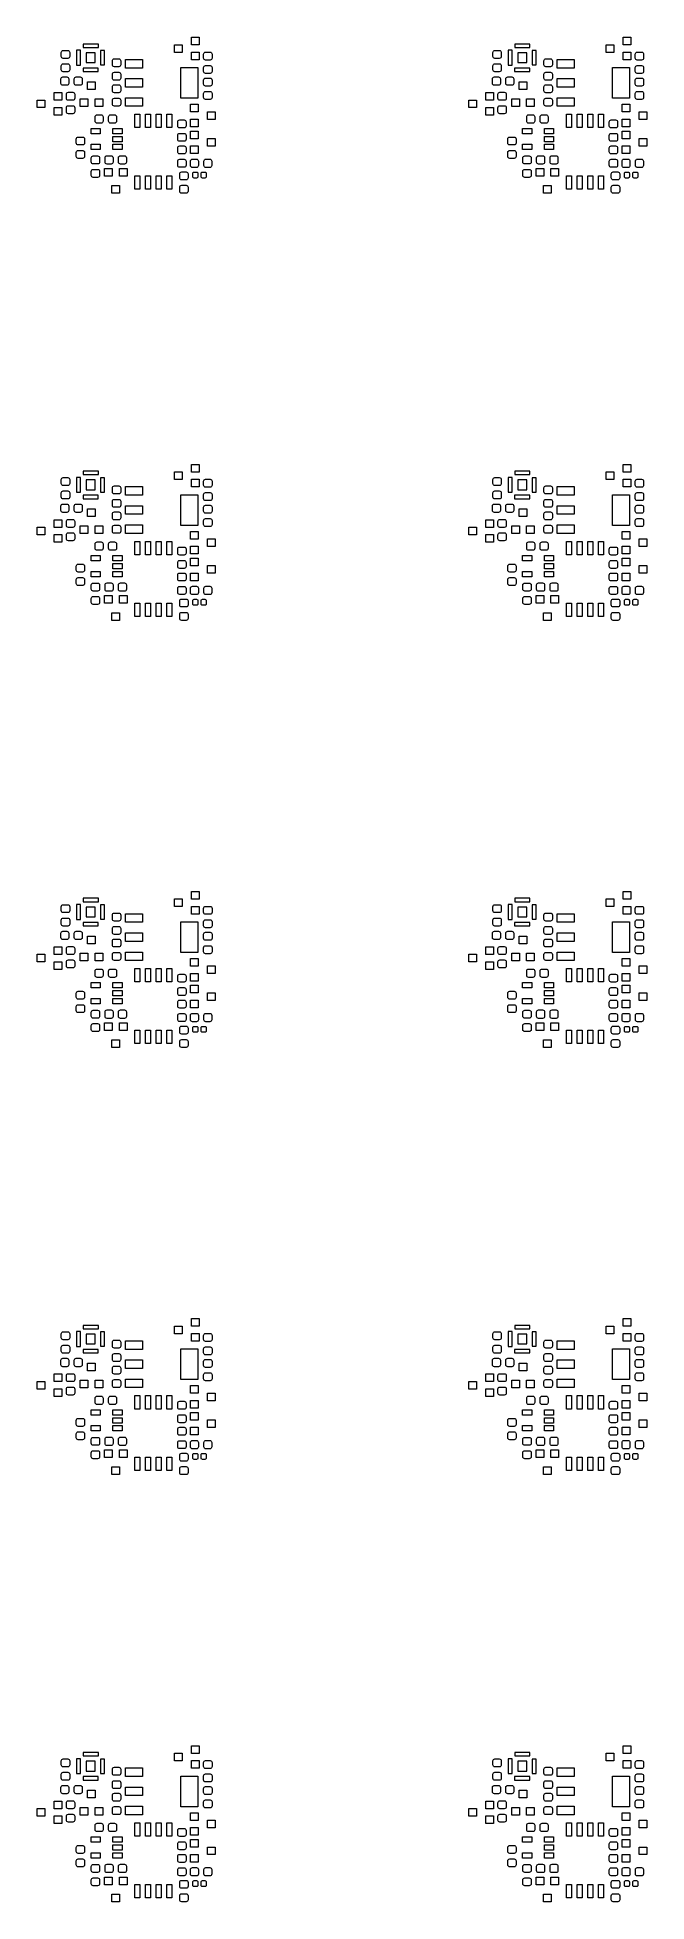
# Model space of a CAD drawing. Header units: millimetres. Extents: x -38 to 35, y -96 to 126.
import ezdxf

# ---------------------------------------------------------------- set-up
doc = ezdxf.new("R2010")
doc.units = ezdxf.units.MM
doc.header["$MEASUREMENT"] = 0
doc.layers.add('Layer 1', color=7, linetype='Continuous')

msp = doc.modelspace()

# ---------------------------------------------------------------- linework, layer by layer
at = {"layer": 'Layer 1', "lineweight": 9}
for points, knots in [([(-33.8678, 123.819), (-33.8678, 123.819), (-33.7769, 123.8371), (-33.7769, 123.8371), (-33.7769, 123.8371), (-33.7769, 123.8371), (-33.6999, 123.8886), (-33.6999, 123.8886), (-33.6999, 123.8886), (-33.6999, 123.8886), (-33.6484, 123.9656), (-33.6484, 123.9656), (-33.6484, 123.9656), (-33.6484, 123.9656), (-33.6303, 124.0565), (-33.6303, 124.0565), (-33.6303, 124.0565), (-33.6303, 124.0565), (-33.6303, 124.5315), (-33.6303, 124.5315), (-33.6303, 124.5315), (-33.6303, 124.5315), (-33.6484, 124.6224), (-33.6484, 124.6224), (-33.6484, 124.6224), (-33.6484, 124.6224), (-33.6999, 124.6994), (-33.6999, 124.6994), (-33.6999, 124.6994), (-33.6999, 124.6994), (-33.7769, 124.7509), (-33.7769, 124.7509), (-33.7769, 124.7509), (-33.7769, 124.7509), (-33.8678, 124.769), (-33.8678, 124.769), (-33.8678, 124.769), (-33.8678, 124.769), (-34.3928, 124.769), (-34.3928, 124.769), (-34.3928, 124.769), (-34.3928, 124.769), (-34.4837, 124.7509), (-34.4837, 124.7509), (-34.4837, 124.7509), (-34.4837, 124.7509), (-34.5607, 124.6994), (-34.5607, 124.6994), (-34.5607, 124.6994), (-34.5607, 124.6994), (-34.6122, 124.6224), (-34.6122, 124.6224), (-34.6122, 124.6224), (-34.6122, 124.6224), (-34.6303, 124.5315), (-34.6303, 124.5315), (-34.6303, 124.5315), (-34.6303, 124.5315), (-34.6303, 124.0565), (-34.6303, 124.0565), (-34.6303, 124.0565), (-34.6303, 124.0565), (-34.6122, 123.9656), (-34.6122, 123.9656), (-34.6122, 123.9656), (-34.6122, 123.9656), (-34.5607, 123.8886), (-34.5607, 123.8886), (-34.5607, 123.8886), (-34.5607, 123.8886), (-34.4837, 123.8371), (-34.4837, 123.8371), (-34.4837, 123.8371), (-34.4837, 123.8371), (-34.3928, 123.819), (-34.3928, 123.819), (-34.3928, 123.819), (-34.3928, 123.819), (-33.8678, 123.819), (-33.8678, 123.819)], [0, 0, 0, 0, 0.04761905, 0.04761905, 0.04761905, 0.04761905, 0.0952381, 0.0952381, 0.0952381, 0.0952381, 0.14285714, 0.14285714, 0.14285714, 0.14285714, 0.19047619, 0.19047619, 0.19047619, 0.19047619, 0.23809524, 0.23809524, 0.23809524, 0.23809524, 0.28571429, 0.28571429, 0.28571429, 0.28571429, 0.33333333, 0.33333333, 0.33333333, 0.33333333, 0.38095238, 0.38095238, 0.38095238, 0.38095238, 0.42857143, 0.42857143, 0.42857143, 0.42857143, 0.47619048, 0.47619048, 0.47619048, 0.47619048, 0.52380952, 0.52380952, 0.52380952, 0.52380952, 0.57142857, 0.57142857, 0.57142857, 0.57142857, 0.61904762, 0.61904762, 0.61904762, 0.61904762, 0.66666667, 0.66666667, 0.66666667, 0.66666667, 0.71428571, 0.71428571, 0.71428571, 0.71428571, 0.76190476, 0.76190476, 0.76190476, 0.76190476, 0.80952381, 0.80952381, 0.80952381, 0.80952381, 0.85714286, 0.85714286, 0.85714286, 0.85714286, 0.9047619, 0.9047619, 0.9047619, 0.9047619, 1, 1, 1, 1]), ([(-20.1891, 125.4512), (-20.1891, 125.4512), (-21.1035, 125.4512), (-21.1035, 125.4512), (-21.1035, 125.4512), (-21.1035, 125.4512), (-21.1035, 124.5368), (-21.1035, 124.5368), (-21.1035, 124.5368), (-21.1035, 124.5368), (-20.1891, 124.5368), (-20.1891, 124.5368), (-20.1891, 124.5368), (-20.1891, 124.5368), (-20.1891, 125.4512), (-20.1891, 125.4512)], [0, 0, 0, 0, 0.2, 0.2, 0.2, 0.2, 0.4, 0.4, 0.4, 0.4, 0.6, 0.6, 0.6, 0.6, 1, 1, 1, 1]), ([(-18.1571, 126.3402), (-18.1571, 126.3402), (-19.0715, 126.3402), (-19.0715, 126.3402), (-19.0715, 126.3402), (-19.0715, 126.3402), (-19.0715, 125.4258), (-19.0715, 125.4258), (-19.0715, 125.4258), (-19.0715, 125.4258), (-18.1571, 125.4258), (-18.1571, 125.4258), (-18.1571, 125.4258), (-18.1571, 125.4258), (-18.1571, 126.3402), (-18.1571, 126.3402)], [0, 0, 0, 0, 0.2, 0.2, 0.2, 0.2, 0.4, 0.4, 0.4, 0.4, 0.6, 0.6, 0.6, 0.6, 1, 1, 1, 1]), ([(17.6822, 123.819), (17.6822, 123.819), (17.7731, 123.8371), (17.7731, 123.8371), (17.7731, 123.8371), (17.7731, 123.8371), (17.8501, 123.8886), (17.8501, 123.8886), (17.8501, 123.8886), (17.8501, 123.8886), (17.9016, 123.9656), (17.9016, 123.9656), (17.9016, 123.9656), (17.9016, 123.9656), (17.9197, 124.0565), (17.9197, 124.0565), (17.9197, 124.0565), (17.9197, 124.0565), (17.9197, 124.5315), (17.9197, 124.5315), (17.9197, 124.5315), (17.9197, 124.5315), (17.9016, 124.6224), (17.9016, 124.6224), (17.9016, 124.6224), (17.9016, 124.6224), (17.8501, 124.6994), (17.8501, 124.6994), (17.8501, 124.6994), (17.8501, 124.6994), (17.7731, 124.7509), (17.7731, 124.7509), (17.7731, 124.7509), (17.7731, 124.7509), (17.6822, 124.769), (17.6822, 124.769), (17.6822, 124.769), (17.6822, 124.769), (17.1572, 124.769), (17.1572, 124.769), (17.1572, 124.769), (17.1572, 124.769), (17.0663, 124.7509), (17.0663, 124.7509), (17.0663, 124.7509), (17.0663, 124.7509), (16.9893, 124.6994), (16.9893, 124.6994), (16.9893, 124.6994), (16.9893, 124.6994), (16.9378, 124.6224), (16.9378, 124.6224), (16.9378, 124.6224), (16.9378, 124.6224), (16.9197, 124.5315), (16.9197, 124.5315), (16.9197, 124.5315), (16.9197, 124.5315), (16.9197, 124.0565), (16.9197, 124.0565), (16.9197, 124.0565), (16.9197, 124.0565), (16.9378, 123.9656), (16.9378, 123.9656), (16.9378, 123.9656), (16.9378, 123.9656), (16.9893, 123.8886), (16.9893, 123.8886), (16.9893, 123.8886), (16.9893, 123.8886), (17.0663, 123.8371), (17.0663, 123.8371), (17.0663, 123.8371), (17.0663, 123.8371), (17.1572, 123.819), (17.1572, 123.819), (17.1572, 123.819), (17.1572, 123.819), (17.6822, 123.819), (17.6822, 123.819)], [0, 0, 0, 0, 0.04761905, 0.04761905, 0.04761905, 0.04761905, 0.0952381, 0.0952381, 0.0952381, 0.0952381, 0.14285714, 0.14285714, 0.14285714, 0.14285714, 0.19047619, 0.19047619, 0.19047619, 0.19047619, 0.23809524, 0.23809524, 0.23809524, 0.23809524, 0.28571429, 0.28571429, 0.28571429, 0.28571429, 0.33333333, 0.33333333, 0.33333333, 0.33333333, 0.38095238, 0.38095238, 0.38095238, 0.38095238, 0.42857143, 0.42857143, 0.42857143, 0.42857143, 0.47619048, 0.47619048, 0.47619048, 0.47619048, 0.52380952, 0.52380952, 0.52380952, 0.52380952, 0.57142857, 0.57142857, 0.57142857, 0.57142857, 0.61904762, 0.61904762, 0.61904762, 0.61904762, 0.66666667, 0.66666667, 0.66666667, 0.66666667, 0.71428571, 0.71428571, 0.71428571, 0.71428571, 0.76190476, 0.76190476, 0.76190476, 0.76190476, 0.80952381, 0.80952381, 0.80952381, 0.80952381, 0.85714286, 0.85714286, 0.85714286, 0.85714286, 0.9047619, 0.9047619, 0.9047619, 0.9047619, 1, 1, 1, 1]), ([(31.3609, 125.4512), (31.3609, 125.4512), (30.4465, 125.4512), (30.4465, 125.4512), (30.4465, 125.4512), (30.4465, 125.4512), (30.4465, 124.5368), (30.4465, 124.5368), (30.4465, 124.5368), (30.4465, 124.5368), (31.3609, 124.5368), (31.3609, 124.5368), (31.3609, 124.5368), (31.3609, 124.5368), (31.3609, 125.4512), (31.3609, 125.4512)], [0, 0, 0, 0, 0.2, 0.2, 0.2, 0.2, 0.4, 0.4, 0.4, 0.4, 0.6, 0.6, 0.6, 0.6, 1, 1, 1, 1]), ([(33.3929, 126.3402), (33.3929, 126.3402), (32.4785, 126.3402), (32.4785, 126.3402), (32.4785, 126.3402), (32.4785, 126.3402), (32.4785, 125.4258), (32.4785, 125.4258), (32.4785, 125.4258), (32.4785, 125.4258), (33.3929, 125.4258), (33.3929, 125.4258), (33.3929, 125.4258), (33.3929, 125.4258), (33.3929, 126.3402), (33.3929, 126.3402)], [0, 0, 0, 0, 0.2, 0.2, 0.2, 0.2, 0.4, 0.4, 0.4, 0.4, 0.6, 0.6, 0.6, 0.6, 1, 1, 1, 1]), ([(-33.8678, 122.219), (-33.8678, 122.219), (-33.7769, 122.2371), (-33.7769, 122.2371), (-33.7769, 122.2371), (-33.7769, 122.2371), (-33.6999, 122.2886), (-33.6999, 122.2886), (-33.6999, 122.2886), (-33.6999, 122.2886), (-33.6484, 122.3656), (-33.6484, 122.3656), (-33.6484, 122.3656), (-33.6484, 122.3656), (-33.6303, 122.4565), (-33.6303, 122.4565), (-33.6303, 122.4565), (-33.6303, 122.4565), (-33.6303, 122.9315), (-33.6303, 122.9315), (-33.6303, 122.9315), (-33.6303, 122.9315), (-33.6484, 123.0224), (-33.6484, 123.0224), (-33.6484, 123.0224), (-33.6484, 123.0224), (-33.6999, 123.0994), (-33.6999, 123.0994), (-33.6999, 123.0994), (-33.6999, 123.0994), (-33.7769, 123.1509), (-33.7769, 123.1509), (-33.7769, 123.1509), (-33.7769, 123.1509), (-33.8678, 123.169), (-33.8678, 123.169), (-33.8678, 123.169), (-33.8678, 123.169), (-34.3928, 123.169), (-34.3928, 123.169), (-34.3928, 123.169), (-34.3928, 123.169), (-34.4837, 123.1509), (-34.4837, 123.1509), (-34.4837, 123.1509), (-34.4837, 123.1509), (-34.5607, 123.0994), (-34.5607, 123.0994), (-34.5607, 123.0994), (-34.5607, 123.0994), (-34.6122, 123.0224), (-34.6122, 123.0224), (-34.6122, 123.0224), (-34.6122, 123.0224), (-34.6303, 122.9315), (-34.6303, 122.9315), (-34.6303, 122.9315), (-34.6303, 122.9315), (-34.6303, 122.4565), (-34.6303, 122.4565), (-34.6303, 122.4565), (-34.6303, 122.4565), (-34.6122, 122.3656), (-34.6122, 122.3656), (-34.6122, 122.3656), (-34.6122, 122.3656), (-34.5607, 122.2886), (-34.5607, 122.2886), (-34.5607, 122.2886), (-34.5607, 122.2886), (-34.4837, 122.2371), (-34.4837, 122.2371), (-34.4837, 122.2371), (-34.4837, 122.2371), (-34.3928, 122.219), (-34.3928, 122.219), (-34.3928, 122.219), (-34.3928, 122.219), (-33.8678, 122.219), (-33.8678, 122.219)], [0, 0, 0, 0, 0.04761905, 0.04761905, 0.04761905, 0.04761905, 0.0952381, 0.0952381, 0.0952381, 0.0952381, 0.14285714, 0.14285714, 0.14285714, 0.14285714, 0.19047619, 0.19047619, 0.19047619, 0.19047619, 0.23809524, 0.23809524, 0.23809524, 0.23809524, 0.28571429, 0.28571429, 0.28571429, 0.28571429, 0.33333333, 0.33333333, 0.33333333, 0.33333333, 0.38095238, 0.38095238, 0.38095238, 0.38095238, 0.42857143, 0.42857143, 0.42857143, 0.42857143, 0.47619048, 0.47619048, 0.47619048, 0.47619048, 0.52380952, 0.52380952, 0.52380952, 0.52380952, 0.57142857, 0.57142857, 0.57142857, 0.57142857, 0.61904762, 0.61904762, 0.61904762, 0.61904762, 0.66666667, 0.66666667, 0.66666667, 0.66666667, 0.71428571, 0.71428571, 0.71428571, 0.71428571, 0.76190476, 0.76190476, 0.76190476, 0.76190476, 0.80952381, 0.80952381, 0.80952381, 0.80952381, 0.85714286, 0.85714286, 0.85714286, 0.85714286, 0.9047619, 0.9047619, 0.9047619, 0.9047619, 1, 1, 1, 1]), ([(-27.7678, 122.819), (-27.7678, 122.819), (-27.6769, 122.8371), (-27.6769, 122.8371), (-27.6769, 122.8371), (-27.6769, 122.8371), (-27.5999, 122.8886), (-27.5999, 122.8886), (-27.5999, 122.8886), (-27.5999, 122.8886), (-27.5484, 122.9656), (-27.5484, 122.9656), (-27.5484, 122.9656), (-27.5484, 122.9656), (-27.5303, 123.0565), (-27.5303, 123.0565), (-27.5303, 123.0565), (-27.5303, 123.0565), (-27.5303, 123.5315), (-27.5303, 123.5315), (-27.5303, 123.5315), (-27.5303, 123.5315), (-27.5484, 123.6224), (-27.5484, 123.6224), (-27.5484, 123.6224), (-27.5484, 123.6224), (-27.5999, 123.6994), (-27.5999, 123.6994), (-27.5999, 123.6994), (-27.5999, 123.6994), (-27.6769, 123.7509), (-27.6769, 123.7509), (-27.6769, 123.7509), (-27.6769, 123.7509), (-27.7678, 123.769), (-27.7678, 123.769), (-27.7678, 123.769), (-27.7678, 123.769), (-28.2928, 123.769), (-28.2928, 123.769), (-28.2928, 123.769), (-28.2928, 123.769), (-28.3837, 123.7509), (-28.3837, 123.7509), (-28.3837, 123.7509), (-28.3837, 123.7509), (-28.4607, 123.6994), (-28.4607, 123.6994), (-28.4607, 123.6994), (-28.4607, 123.6994), (-28.5122, 123.6224), (-28.5122, 123.6224), (-28.5122, 123.6224), (-28.5122, 123.6224), (-28.5303, 123.5315), (-28.5303, 123.5315), (-28.5303, 123.5315), (-28.5303, 123.5315), (-28.5303, 123.0565), (-28.5303, 123.0565), (-28.5303, 123.0565), (-28.5303, 123.0565), (-28.5122, 122.9656), (-28.5122, 122.9656), (-28.5122, 122.9656), (-28.5122, 122.9656), (-28.4607, 122.8886), (-28.4607, 122.8886), (-28.4607, 122.8886), (-28.4607, 122.8886), (-28.3837, 122.8371), (-28.3837, 122.8371), (-28.3837, 122.8371), (-28.3837, 122.8371), (-28.2928, 122.819), (-28.2928, 122.819), (-28.2928, 122.819), (-28.2928, 122.819), (-27.7678, 122.819), (-27.7678, 122.819)], [0, 0, 0, 0, 0.04761905, 0.04761905, 0.04761905, 0.04761905, 0.0952381, 0.0952381, 0.0952381, 0.0952381, 0.14285714, 0.14285714, 0.14285714, 0.14285714, 0.19047619, 0.19047619, 0.19047619, 0.19047619, 0.23809524, 0.23809524, 0.23809524, 0.23809524, 0.28571429, 0.28571429, 0.28571429, 0.28571429, 0.33333333, 0.33333333, 0.33333333, 0.33333333, 0.38095238, 0.38095238, 0.38095238, 0.38095238, 0.42857143, 0.42857143, 0.42857143, 0.42857143, 0.47619048, 0.47619048, 0.47619048, 0.47619048, 0.52380952, 0.52380952, 0.52380952, 0.52380952, 0.57142857, 0.57142857, 0.57142857, 0.57142857, 0.61904762, 0.61904762, 0.61904762, 0.61904762, 0.66666667, 0.66666667, 0.66666667, 0.66666667, 0.71428571, 0.71428571, 0.71428571, 0.71428571, 0.76190476, 0.76190476, 0.76190476, 0.76190476, 0.80952381, 0.80952381, 0.80952381, 0.80952381, 0.85714286, 0.85714286, 0.85714286, 0.85714286, 0.9047619, 0.9047619, 0.9047619, 0.9047619, 1, 1, 1, 1]), ([(-24.9163, 123.688), (-24.9163, 123.688), (-26.9483, 123.688), (-26.9483, 123.688), (-26.9483, 123.688), (-26.9483, 123.688), (-26.9483, 122.672), (-26.9483, 122.672), (-26.9483, 122.672), (-26.9483, 122.672), (-24.9163, 122.672), (-24.9163, 122.672), (-24.9163, 122.672), (-24.9163, 122.672), (-24.9163, 123.688), (-24.9163, 123.688)], [0, 0, 0, 0, 0.2, 0.2, 0.2, 0.2, 0.4, 0.4, 0.4, 0.4, 0.6, 0.6, 0.6, 0.6, 1, 1, 1, 1]), ([(-18.3123, 122.7228), (-18.3123, 122.7228), (-20.3443, 122.7228), (-20.3443, 122.7228), (-20.3443, 122.7228), (-20.3443, 122.7228), (-20.3443, 119.0652), (-20.3443, 119.0652), (-20.3443, 119.0652), (-20.3443, 119.0652), (-18.3123, 119.0652), (-18.3123, 119.0652), (-18.3123, 119.0652), (-18.3123, 119.0652), (-18.3123, 122.7228), (-18.3123, 122.7228)], [0, 0, 0, 0, 0.2, 0.2, 0.2, 0.2, 0.4, 0.4, 0.4, 0.4, 0.6, 0.6, 0.6, 0.6, 1, 1, 1, 1]), ([(-18.1571, 124.5622), (-18.1571, 124.5622), (-19.0715, 124.5622), (-19.0715, 124.5622), (-19.0715, 124.5622), (-19.0715, 124.5622), (-19.0715, 123.6478), (-19.0715, 123.6478), (-19.0715, 123.6478), (-19.0715, 123.6478), (-18.1571, 123.6478), (-18.1571, 123.6478), (-18.1571, 123.6478), (-18.1571, 123.6478), (-18.1571, 124.5622), (-18.1571, 124.5622)], [0, 0, 0, 0, 0.2, 0.2, 0.2, 0.2, 0.4, 0.4, 0.4, 0.4, 0.6, 0.6, 0.6, 0.6, 1, 1, 1, 1]), ([(-17.3928, 124.569), (-17.3928, 124.569), (-17.4837, 124.5509), (-17.4837, 124.5509), (-17.4837, 124.5509), (-17.4837, 124.5509), (-17.5607, 124.4994), (-17.5607, 124.4994), (-17.5607, 124.4994), (-17.5607, 124.4994), (-17.6122, 124.4224), (-17.6122, 124.4224), (-17.6122, 124.4224), (-17.6122, 124.4224), (-17.6303, 124.3315), (-17.6303, 124.3315), (-17.6303, 124.3315), (-17.6303, 124.3315), (-17.6303, 123.8565), (-17.6303, 123.8565), (-17.6303, 123.8565), (-17.6303, 123.8565), (-17.6122, 123.7656), (-17.6122, 123.7656), (-17.6122, 123.7656), (-17.6122, 123.7656), (-17.5607, 123.6886), (-17.5607, 123.6886), (-17.5607, 123.6886), (-17.5607, 123.6886), (-17.4837, 123.6371), (-17.4837, 123.6371), (-17.4837, 123.6371), (-17.4837, 123.6371), (-17.3928, 123.619), (-17.3928, 123.619), (-17.3928, 123.619), (-17.3928, 123.619), (-16.8678, 123.619), (-16.8678, 123.619), (-16.8678, 123.619), (-16.8678, 123.619), (-16.7769, 123.6371), (-16.7769, 123.6371), (-16.7769, 123.6371), (-16.7769, 123.6371), (-16.6999, 123.6886), (-16.6999, 123.6886), (-16.6999, 123.6886), (-16.6999, 123.6886), (-16.6484, 123.7656), (-16.6484, 123.7656), (-16.6484, 123.7656), (-16.6484, 123.7656), (-16.6303, 123.8565), (-16.6303, 123.8565), (-16.6303, 123.8565), (-16.6303, 123.8565), (-16.6303, 124.3315), (-16.6303, 124.3315), (-16.6303, 124.3315), (-16.6303, 124.3315), (-16.6484, 124.4224), (-16.6484, 124.4224), (-16.6484, 124.4224), (-16.6484, 124.4224), (-16.6999, 124.4994), (-16.6999, 124.4994), (-16.6999, 124.4994), (-16.6999, 124.4994), (-16.7769, 124.5509), (-16.7769, 124.5509), (-16.7769, 124.5509), (-16.7769, 124.5509), (-16.8678, 124.569), (-16.8678, 124.569), (-16.8678, 124.569), (-16.8678, 124.569), (-17.3928, 124.569), (-17.3928, 124.569)], [0, 0, 0, 0, 0.04761905, 0.04761905, 0.04761905, 0.04761905, 0.0952381, 0.0952381, 0.0952381, 0.0952381, 0.14285714, 0.14285714, 0.14285714, 0.14285714, 0.19047619, 0.19047619, 0.19047619, 0.19047619, 0.23809524, 0.23809524, 0.23809524, 0.23809524, 0.28571429, 0.28571429, 0.28571429, 0.28571429, 0.33333333, 0.33333333, 0.33333333, 0.33333333, 0.38095238, 0.38095238, 0.38095238, 0.38095238, 0.42857143, 0.42857143, 0.42857143, 0.42857143, 0.47619048, 0.47619048, 0.47619048, 0.47619048, 0.52380952, 0.52380952, 0.52380952, 0.52380952, 0.57142857, 0.57142857, 0.57142857, 0.57142857, 0.61904762, 0.61904762, 0.61904762, 0.61904762, 0.66666667, 0.66666667, 0.66666667, 0.66666667, 0.71428571, 0.71428571, 0.71428571, 0.71428571, 0.76190476, 0.76190476, 0.76190476, 0.76190476, 0.80952381, 0.80952381, 0.80952381, 0.80952381, 0.85714286, 0.85714286, 0.85714286, 0.85714286, 0.9047619, 0.9047619, 0.9047619, 0.9047619, 1, 1, 1, 1]), ([(-17.3928, 122.969), (-17.3928, 122.969), (-17.4837, 122.9509), (-17.4837, 122.9509), (-17.4837, 122.9509), (-17.4837, 122.9509), (-17.5607, 122.8994), (-17.5607, 122.8994), (-17.5607, 122.8994), (-17.5607, 122.8994), (-17.6122, 122.8224), (-17.6122, 122.8224), (-17.6122, 122.8224), (-17.6122, 122.8224), (-17.6303, 122.7315), (-17.6303, 122.7315), (-17.6303, 122.7315), (-17.6303, 122.7315), (-17.6303, 122.2565), (-17.6303, 122.2565), (-17.6303, 122.2565), (-17.6303, 122.2565), (-17.6122, 122.1656), (-17.6122, 122.1656), (-17.6122, 122.1656), (-17.6122, 122.1656), (-17.5607, 122.0886), (-17.5607, 122.0886), (-17.5607, 122.0886), (-17.5607, 122.0886), (-17.4837, 122.0371), (-17.4837, 122.0371), (-17.4837, 122.0371), (-17.4837, 122.0371), (-17.3928, 122.019), (-17.3928, 122.019), (-17.3928, 122.019), (-17.3928, 122.019), (-16.8678, 122.019), (-16.8678, 122.019), (-16.8678, 122.019), (-16.8678, 122.019), (-16.7769, 122.0371), (-16.7769, 122.0371), (-16.7769, 122.0371), (-16.7769, 122.0371), (-16.6999, 122.0886), (-16.6999, 122.0886), (-16.6999, 122.0886), (-16.6999, 122.0886), (-16.6484, 122.1656), (-16.6484, 122.1656), (-16.6484, 122.1656), (-16.6484, 122.1656), (-16.6303, 122.2565), (-16.6303, 122.2565), (-16.6303, 122.2565), (-16.6303, 122.2565), (-16.6303, 122.7315), (-16.6303, 122.7315), (-16.6303, 122.7315), (-16.6303, 122.7315), (-16.6484, 122.8224), (-16.6484, 122.8224), (-16.6484, 122.8224), (-16.6484, 122.8224), (-16.6999, 122.8994), (-16.6999, 122.8994), (-16.6999, 122.8994), (-16.6999, 122.8994), (-16.7769, 122.9509), (-16.7769, 122.9509), (-16.7769, 122.9509), (-16.7769, 122.9509), (-16.8678, 122.969), (-16.8678, 122.969), (-16.8678, 122.969), (-16.8678, 122.969), (-17.3928, 122.969), (-17.3928, 122.969)], [0, 0, 0, 0, 0.04761905, 0.04761905, 0.04761905, 0.04761905, 0.0952381, 0.0952381, 0.0952381, 0.0952381, 0.14285714, 0.14285714, 0.14285714, 0.14285714, 0.19047619, 0.19047619, 0.19047619, 0.19047619, 0.23809524, 0.23809524, 0.23809524, 0.23809524, 0.28571429, 0.28571429, 0.28571429, 0.28571429, 0.33333333, 0.33333333, 0.33333333, 0.33333333, 0.38095238, 0.38095238, 0.38095238, 0.38095238, 0.42857143, 0.42857143, 0.42857143, 0.42857143, 0.47619048, 0.47619048, 0.47619048, 0.47619048, 0.52380952, 0.52380952, 0.52380952, 0.52380952, 0.57142857, 0.57142857, 0.57142857, 0.57142857, 0.61904762, 0.61904762, 0.61904762, 0.61904762, 0.66666667, 0.66666667, 0.66666667, 0.66666667, 0.71428571, 0.71428571, 0.71428571, 0.71428571, 0.76190476, 0.76190476, 0.76190476, 0.76190476, 0.80952381, 0.80952381, 0.80952381, 0.80952381, 0.85714286, 0.85714286, 0.85714286, 0.85714286, 0.9047619, 0.9047619, 0.9047619, 0.9047619, 1, 1, 1, 1]), ([(17.6822, 122.219), (17.6822, 122.219), (17.7731, 122.2371), (17.7731, 122.2371), (17.7731, 122.2371), (17.7731, 122.2371), (17.8501, 122.2886), (17.8501, 122.2886), (17.8501, 122.2886), (17.8501, 122.2886), (17.9016, 122.3656), (17.9016, 122.3656), (17.9016, 122.3656), (17.9016, 122.3656), (17.9197, 122.4565), (17.9197, 122.4565), (17.9197, 122.4565), (17.9197, 122.4565), (17.9197, 122.9315), (17.9197, 122.9315), (17.9197, 122.9315), (17.9197, 122.9315), (17.9016, 123.0224), (17.9016, 123.0224), (17.9016, 123.0224), (17.9016, 123.0224), (17.8501, 123.0994), (17.8501, 123.0994), (17.8501, 123.0994), (17.8501, 123.0994), (17.7731, 123.1509), (17.7731, 123.1509), (17.7731, 123.1509), (17.7731, 123.1509), (17.6822, 123.169), (17.6822, 123.169), (17.6822, 123.169), (17.6822, 123.169), (17.1572, 123.169), (17.1572, 123.169), (17.1572, 123.169), (17.1572, 123.169), (17.0663, 123.1509), (17.0663, 123.1509), (17.0663, 123.1509), (17.0663, 123.1509), (16.9893, 123.0994), (16.9893, 123.0994), (16.9893, 123.0994), (16.9893, 123.0994), (16.9378, 123.0224), (16.9378, 123.0224), (16.9378, 123.0224), (16.9378, 123.0224), (16.9197, 122.9315), (16.9197, 122.9315), (16.9197, 122.9315), (16.9197, 122.9315), (16.9197, 122.4565), (16.9197, 122.4565), (16.9197, 122.4565), (16.9197, 122.4565), (16.9378, 122.3656), (16.9378, 122.3656), (16.9378, 122.3656), (16.9378, 122.3656), (16.9893, 122.2886), (16.9893, 122.2886), (16.9893, 122.2886), (16.9893, 122.2886), (17.0663, 122.2371), (17.0663, 122.2371), (17.0663, 122.2371), (17.0663, 122.2371), (17.1572, 122.219), (17.1572, 122.219), (17.1572, 122.219), (17.1572, 122.219), (17.6822, 122.219), (17.6822, 122.219)], [0, 0, 0, 0, 0.04761905, 0.04761905, 0.04761905, 0.04761905, 0.0952381, 0.0952381, 0.0952381, 0.0952381, 0.14285714, 0.14285714, 0.14285714, 0.14285714, 0.19047619, 0.19047619, 0.19047619, 0.19047619, 0.23809524, 0.23809524, 0.23809524, 0.23809524, 0.28571429, 0.28571429, 0.28571429, 0.28571429, 0.33333333, 0.33333333, 0.33333333, 0.33333333, 0.38095238, 0.38095238, 0.38095238, 0.38095238, 0.42857143, 0.42857143, 0.42857143, 0.42857143, 0.47619048, 0.47619048, 0.47619048, 0.47619048, 0.52380952, 0.52380952, 0.52380952, 0.52380952, 0.57142857, 0.57142857, 0.57142857, 0.57142857, 0.61904762, 0.61904762, 0.61904762, 0.61904762, 0.66666667, 0.66666667, 0.66666667, 0.66666667, 0.71428571, 0.71428571, 0.71428571, 0.71428571, 0.76190476, 0.76190476, 0.76190476, 0.76190476, 0.80952381, 0.80952381, 0.80952381, 0.80952381, 0.85714286, 0.85714286, 0.85714286, 0.85714286, 0.9047619, 0.9047619, 0.9047619, 0.9047619, 1, 1, 1, 1]), ([(23.7822, 122.819), (23.7822, 122.819), (23.8731, 122.8371), (23.8731, 122.8371), (23.8731, 122.8371), (23.8731, 122.8371), (23.9501, 122.8886), (23.9501, 122.8886), (23.9501, 122.8886), (23.9501, 122.8886), (24.0016, 122.9656), (24.0016, 122.9656), (24.0016, 122.9656), (24.0016, 122.9656), (24.0197, 123.0565), (24.0197, 123.0565), (24.0197, 123.0565), (24.0197, 123.0565), (24.0197, 123.5315), (24.0197, 123.5315), (24.0197, 123.5315), (24.0197, 123.5315), (24.0016, 123.6224), (24.0016, 123.6224), (24.0016, 123.6224), (24.0016, 123.6224), (23.9501, 123.6994), (23.9501, 123.6994), (23.9501, 123.6994), (23.9501, 123.6994), (23.8731, 123.7509), (23.8731, 123.7509), (23.8731, 123.7509), (23.8731, 123.7509), (23.7822, 123.769), (23.7822, 123.769), (23.7822, 123.769), (23.7822, 123.769), (23.2572, 123.769), (23.2572, 123.769), (23.2572, 123.769), (23.2572, 123.769), (23.1663, 123.7509), (23.1663, 123.7509), (23.1663, 123.7509), (23.1663, 123.7509), (23.0893, 123.6994), (23.0893, 123.6994), (23.0893, 123.6994), (23.0893, 123.6994), (23.0378, 123.6224), (23.0378, 123.6224), (23.0378, 123.6224), (23.0378, 123.6224), (23.0197, 123.5315), (23.0197, 123.5315), (23.0197, 123.5315), (23.0197, 123.5315), (23.0197, 123.0565), (23.0197, 123.0565), (23.0197, 123.0565), (23.0197, 123.0565), (23.0378, 122.9656), (23.0378, 122.9656), (23.0378, 122.9656), (23.0378, 122.9656), (23.0893, 122.8886), (23.0893, 122.8886), (23.0893, 122.8886), (23.0893, 122.8886), (23.1663, 122.8371), (23.1663, 122.8371), (23.1663, 122.8371), (23.1663, 122.8371), (23.2572, 122.819), (23.2572, 122.819), (23.2572, 122.819), (23.2572, 122.819), (23.7822, 122.819), (23.7822, 122.819)], [0, 0, 0, 0, 0.04761905, 0.04761905, 0.04761905, 0.04761905, 0.0952381, 0.0952381, 0.0952381, 0.0952381, 0.14285714, 0.14285714, 0.14285714, 0.14285714, 0.19047619, 0.19047619, 0.19047619, 0.19047619, 0.23809524, 0.23809524, 0.23809524, 0.23809524, 0.28571429, 0.28571429, 0.28571429, 0.28571429, 0.33333333, 0.33333333, 0.33333333, 0.33333333, 0.38095238, 0.38095238, 0.38095238, 0.38095238, 0.42857143, 0.42857143, 0.42857143, 0.42857143, 0.47619048, 0.47619048, 0.47619048, 0.47619048, 0.52380952, 0.52380952, 0.52380952, 0.52380952, 0.57142857, 0.57142857, 0.57142857, 0.57142857, 0.61904762, 0.61904762, 0.61904762, 0.61904762, 0.66666667, 0.66666667, 0.66666667, 0.66666667, 0.71428571, 0.71428571, 0.71428571, 0.71428571, 0.76190476, 0.76190476, 0.76190476, 0.76190476, 0.80952381, 0.80952381, 0.80952381, 0.80952381, 0.85714286, 0.85714286, 0.85714286, 0.85714286, 0.9047619, 0.9047619, 0.9047619, 0.9047619, 1, 1, 1, 1]), ([(26.6337, 123.688), (26.6337, 123.688), (24.6017, 123.688), (24.6017, 123.688), (24.6017, 123.688), (24.6017, 123.688), (24.6017, 122.672), (24.6017, 122.672), (24.6017, 122.672), (24.6017, 122.672), (26.6337, 122.672), (26.6337, 122.672), (26.6337, 122.672), (26.6337, 122.672), (26.6337, 123.688), (26.6337, 123.688)], [0, 0, 0, 0, 0.2, 0.2, 0.2, 0.2, 0.4, 0.4, 0.4, 0.4, 0.6, 0.6, 0.6, 0.6, 1, 1, 1, 1]), ([(33.2377, 122.7228), (33.2377, 122.7228), (31.2057, 122.7228), (31.2057, 122.7228), (31.2057, 122.7228), (31.2057, 122.7228), (31.2057, 119.0652), (31.2057, 119.0652), (31.2057, 119.0652), (31.2057, 119.0652), (33.2377, 119.0652), (33.2377, 119.0652), (33.2377, 119.0652), (33.2377, 119.0652), (33.2377, 122.7228), (33.2377, 122.7228)], [0, 0, 0, 0, 0.2, 0.2, 0.2, 0.2, 0.4, 0.4, 0.4, 0.4, 0.6, 0.6, 0.6, 0.6, 1, 1, 1, 1]), ([(33.3929, 124.5622), (33.3929, 124.5622), (32.4785, 124.5622), (32.4785, 124.5622), (32.4785, 124.5622), (32.4785, 124.5622), (32.4785, 123.6478), (32.4785, 123.6478), (32.4785, 123.6478), (32.4785, 123.6478), (33.3929, 123.6478), (33.3929, 123.6478), (33.3929, 123.6478), (33.3929, 123.6478), (33.3929, 124.5622), (33.3929, 124.5622)], [0, 0, 0, 0, 0.2, 0.2, 0.2, 0.2, 0.4, 0.4, 0.4, 0.4, 0.6, 0.6, 0.6, 0.6, 1, 1, 1, 1]), ([(34.1572, 124.569), (34.1572, 124.569), (34.0663, 124.5509), (34.0663, 124.5509), (34.0663, 124.5509), (34.0663, 124.5509), (33.9893, 124.4994), (33.9893, 124.4994), (33.9893, 124.4994), (33.9893, 124.4994), (33.9378, 124.4224), (33.9378, 124.4224), (33.9378, 124.4224), (33.9378, 124.4224), (33.9197, 124.3315), (33.9197, 124.3315), (33.9197, 124.3315), (33.9197, 124.3315), (33.9197, 123.8565), (33.9197, 123.8565), (33.9197, 123.8565), (33.9197, 123.8565), (33.9378, 123.7656), (33.9378, 123.7656), (33.9378, 123.7656), (33.9378, 123.7656), (33.9893, 123.6886), (33.9893, 123.6886), (33.9893, 123.6886), (33.9893, 123.6886), (34.0663, 123.6371), (34.0663, 123.6371), (34.0663, 123.6371), (34.0663, 123.6371), (34.1572, 123.619), (34.1572, 123.619), (34.1572, 123.619), (34.1572, 123.619), (34.6822, 123.619), (34.6822, 123.619), (34.6822, 123.619), (34.6822, 123.619), (34.7731, 123.6371), (34.7731, 123.6371), (34.7731, 123.6371), (34.7731, 123.6371), (34.8501, 123.6886), (34.8501, 123.6886), (34.8501, 123.6886), (34.8501, 123.6886), (34.9016, 123.7656), (34.9016, 123.7656), (34.9016, 123.7656), (34.9016, 123.7656), (34.9197, 123.8565), (34.9197, 123.8565), (34.9197, 123.8565), (34.9197, 123.8565), (34.9197, 124.3315), (34.9197, 124.3315), (34.9197, 124.3315), (34.9197, 124.3315), (34.9016, 124.4224), (34.9016, 124.4224), (34.9016, 124.4224), (34.9016, 124.4224), (34.8501, 124.4994), (34.8501, 124.4994), (34.8501, 124.4994), (34.8501, 124.4994), (34.7731, 124.5509), (34.7731, 124.5509), (34.7731, 124.5509), (34.7731, 124.5509), (34.6822, 124.569), (34.6822, 124.569), (34.6822, 124.569), (34.6822, 124.569), (34.1572, 124.569), (34.1572, 124.569)], [0, 0, 0, 0, 0.04761905, 0.04761905, 0.04761905, 0.04761905, 0.0952381, 0.0952381, 0.0952381, 0.0952381, 0.14285714, 0.14285714, 0.14285714, 0.14285714, 0.19047619, 0.19047619, 0.19047619, 0.19047619, 0.23809524, 0.23809524, 0.23809524, 0.23809524, 0.28571429, 0.28571429, 0.28571429, 0.28571429, 0.33333333, 0.33333333, 0.33333333, 0.33333333, 0.38095238, 0.38095238, 0.38095238, 0.38095238, 0.42857143, 0.42857143, 0.42857143, 0.42857143, 0.47619048, 0.47619048, 0.47619048, 0.47619048, 0.52380952, 0.52380952, 0.52380952, 0.52380952, 0.57142857, 0.57142857, 0.57142857, 0.57142857, 0.61904762, 0.61904762, 0.61904762, 0.61904762, 0.66666667, 0.66666667, 0.66666667, 0.66666667, 0.71428571, 0.71428571, 0.71428571, 0.71428571, 0.76190476, 0.76190476, 0.76190476, 0.76190476, 0.80952381, 0.80952381, 0.80952381, 0.80952381, 0.85714286, 0.85714286, 0.85714286, 0.85714286, 0.9047619, 0.9047619, 0.9047619, 0.9047619, 1, 1, 1, 1]), ([(34.1572, 122.969), (34.1572, 122.969), (34.0663, 122.9509), (34.0663, 122.9509), (34.0663, 122.9509), (34.0663, 122.9509), (33.9893, 122.8994), (33.9893, 122.8994), (33.9893, 122.8994), (33.9893, 122.8994), (33.9378, 122.8224), (33.9378, 122.8224), (33.9378, 122.8224), (33.9378, 122.8224), (33.9197, 122.7315), (33.9197, 122.7315), (33.9197, 122.7315), (33.9197, 122.7315), (33.9197, 122.2565), (33.9197, 122.2565), (33.9197, 122.2565), (33.9197, 122.2565), (33.9378, 122.1656), (33.9378, 122.1656), (33.9378, 122.1656), (33.9378, 122.1656), (33.9893, 122.0886), (33.9893, 122.0886), (33.9893, 122.0886), (33.9893, 122.0886), (34.0663, 122.0371), (34.0663, 122.0371), (34.0663, 122.0371), (34.0663, 122.0371), (34.1572, 122.019), (34.1572, 122.019), (34.1572, 122.019), (34.1572, 122.019), (34.6822, 122.019), (34.6822, 122.019), (34.6822, 122.019), (34.6822, 122.019), (34.7731, 122.0371), (34.7731, 122.0371), (34.7731, 122.0371), (34.7731, 122.0371), (34.8501, 122.0886), (34.8501, 122.0886), (34.8501, 122.0886), (34.8501, 122.0886), (34.9016, 122.1656), (34.9016, 122.1656), (34.9016, 122.1656), (34.9016, 122.1656), (34.9197, 122.2565), (34.9197, 122.2565), (34.9197, 122.2565), (34.9197, 122.2565), (34.9197, 122.7315), (34.9197, 122.7315), (34.9197, 122.7315), (34.9197, 122.7315), (34.9016, 122.8224), (34.9016, 122.8224), (34.9016, 122.8224), (34.9016, 122.8224), (34.8501, 122.8994), (34.8501, 122.8994), (34.8501, 122.8994), (34.8501, 122.8994), (34.7731, 122.9509), (34.7731, 122.9509), (34.7731, 122.9509), (34.7731, 122.9509), (34.6822, 122.969), (34.6822, 122.969), (34.6822, 122.969), (34.6822, 122.969), (34.1572, 122.969), (34.1572, 122.969)], [0, 0, 0, 0, 0.04761905, 0.04761905, 0.04761905, 0.04761905, 0.0952381, 0.0952381, 0.0952381, 0.0952381, 0.14285714, 0.14285714, 0.14285714, 0.14285714, 0.19047619, 0.19047619, 0.19047619, 0.19047619, 0.23809524, 0.23809524, 0.23809524, 0.23809524, 0.28571429, 0.28571429, 0.28571429, 0.28571429, 0.33333333, 0.33333333, 0.33333333, 0.33333333, 0.38095238, 0.38095238, 0.38095238, 0.38095238, 0.42857143, 0.42857143, 0.42857143, 0.42857143, 0.47619048, 0.47619048, 0.47619048, 0.47619048, 0.52380952, 0.52380952, 0.52380952, 0.52380952, 0.57142857, 0.57142857, 0.57142857, 0.57142857, 0.61904762, 0.61904762, 0.61904762, 0.61904762, 0.66666667, 0.66666667, 0.66666667, 0.66666667, 0.71428571, 0.71428571, 0.71428571, 0.71428571, 0.76190476, 0.76190476, 0.76190476, 0.76190476, 0.80952381, 0.80952381, 0.80952381, 0.80952381, 0.85714286, 0.85714286, 0.85714286, 0.85714286, 0.9047619, 0.9047619, 0.9047619, 0.9047619, 1, 1, 1, 1]), ([(-34.6878, 120.8414), (-34.6878, 120.8414), (-34.6697, 120.7505), (-34.6697, 120.7505), (-34.6697, 120.7505), (-34.6697, 120.7505), (-34.6182, 120.6735), (-34.6182, 120.6735), (-34.6182, 120.6735), (-34.6182, 120.6735), (-34.5412, 120.622), (-34.5412, 120.622), (-34.5412, 120.622), (-34.5412, 120.622), (-34.4503, 120.6039), (-34.4503, 120.6039), (-34.4503, 120.6039), (-34.4503, 120.6039), (-33.9753, 120.6039), (-33.9753, 120.6039), (-33.9753, 120.6039), (-33.9753, 120.6039), (-33.8844, 120.622), (-33.8844, 120.622), (-33.8844, 120.622), (-33.8844, 120.622), (-33.8074, 120.6735), (-33.8074, 120.6735), (-33.8074, 120.6735), (-33.8074, 120.6735), (-33.7559, 120.7505), (-33.7559, 120.7505), (-33.7559, 120.7505), (-33.7559, 120.7505), (-33.7378, 120.8414), (-33.7378, 120.8414), (-33.7378, 120.8414), (-33.7378, 120.8414), (-33.7378, 121.3664), (-33.7378, 121.3664), (-33.7378, 121.3664), (-33.7378, 121.3664), (-33.7559, 121.4573), (-33.7559, 121.4573), (-33.7559, 121.4573), (-33.7559, 121.4573), (-33.8074, 121.5343), (-33.8074, 121.5343), (-33.8074, 121.5343), (-33.8074, 121.5343), (-33.8844, 121.5858), (-33.8844, 121.5858), (-33.8844, 121.5858), (-33.8844, 121.5858), (-33.9753, 121.6039), (-33.9753, 121.6039), (-33.9753, 121.6039), (-33.9753, 121.6039), (-34.4503, 121.6039), (-34.4503, 121.6039), (-34.4503, 121.6039), (-34.4503, 121.6039), (-34.5412, 121.5858), (-34.5412, 121.5858), (-34.5412, 121.5858), (-34.5412, 121.5858), (-34.6182, 121.5343), (-34.6182, 121.5343), (-34.6182, 121.5343), (-34.6182, 121.5343), (-34.6697, 121.4573), (-34.6697, 121.4573), (-34.6697, 121.4573), (-34.6697, 121.4573), (-34.6878, 121.3664), (-34.6878, 121.3664), (-34.6878, 121.3664), (-34.6878, 121.3664), (-34.6878, 120.8414), (-34.6878, 120.8414)], [0, 0, 0, 0, 0.04761905, 0.04761905, 0.04761905, 0.04761905, 0.0952381, 0.0952381, 0.0952381, 0.0952381, 0.14285714, 0.14285714, 0.14285714, 0.14285714, 0.19047619, 0.19047619, 0.19047619, 0.19047619, 0.23809524, 0.23809524, 0.23809524, 0.23809524, 0.28571429, 0.28571429, 0.28571429, 0.28571429, 0.33333333, 0.33333333, 0.33333333, 0.33333333, 0.38095238, 0.38095238, 0.38095238, 0.38095238, 0.42857143, 0.42857143, 0.42857143, 0.42857143, 0.47619048, 0.47619048, 0.47619048, 0.47619048, 0.52380952, 0.52380952, 0.52380952, 0.52380952, 0.57142857, 0.57142857, 0.57142857, 0.57142857, 0.61904762, 0.61904762, 0.61904762, 0.61904762, 0.66666667, 0.66666667, 0.66666667, 0.66666667, 0.71428571, 0.71428571, 0.71428571, 0.71428571, 0.76190476, 0.76190476, 0.76190476, 0.76190476, 0.80952381, 0.80952381, 0.80952381, 0.80952381, 0.85714286, 0.85714286, 0.85714286, 0.85714286, 0.9047619, 0.9047619, 0.9047619, 0.9047619, 1, 1, 1, 1]), ([(-33.0878, 120.8414), (-33.0878, 120.8414), (-33.0697, 120.7505), (-33.0697, 120.7505), (-33.0697, 120.7505), (-33.0697, 120.7505), (-33.0182, 120.6735), (-33.0182, 120.6735), (-33.0182, 120.6735), (-33.0182, 120.6735), (-32.9412, 120.622), (-32.9412, 120.622), (-32.9412, 120.622), (-32.9412, 120.622), (-32.8503, 120.6039), (-32.8503, 120.6039), (-32.8503, 120.6039), (-32.8503, 120.6039), (-32.3753, 120.6039), (-32.3753, 120.6039), (-32.3753, 120.6039), (-32.3753, 120.6039), (-32.2844, 120.622), (-32.2844, 120.622), (-32.2844, 120.622), (-32.2844, 120.622), (-32.2074, 120.6735), (-32.2074, 120.6735), (-32.2074, 120.6735), (-32.2074, 120.6735), (-32.1559, 120.7505), (-32.1559, 120.7505), (-32.1559, 120.7505), (-32.1559, 120.7505), (-32.1378, 120.8414), (-32.1378, 120.8414), (-32.1378, 120.8414), (-32.1378, 120.8414), (-32.1378, 121.3664), (-32.1378, 121.3664), (-32.1378, 121.3664), (-32.1378, 121.3664), (-32.1559, 121.4573), (-32.1559, 121.4573), (-32.1559, 121.4573), (-32.1559, 121.4573), (-32.2074, 121.5343), (-32.2074, 121.5343), (-32.2074, 121.5343), (-32.2074, 121.5343), (-32.2844, 121.5858), (-32.2844, 121.5858), (-32.2844, 121.5858), (-32.2844, 121.5858), (-32.3753, 121.6039), (-32.3753, 121.6039), (-32.3753, 121.6039), (-32.3753, 121.6039), (-32.8503, 121.6039), (-32.8503, 121.6039), (-32.8503, 121.6039), (-32.8503, 121.6039), (-32.9412, 121.5858), (-32.9412, 121.5858), (-32.9412, 121.5858), (-32.9412, 121.5858), (-33.0182, 121.5343), (-33.0182, 121.5343), (-33.0182, 121.5343), (-33.0182, 121.5343), (-33.0697, 121.4573), (-33.0697, 121.4573), (-33.0697, 121.4573), (-33.0697, 121.4573), (-33.0878, 121.3664), (-33.0878, 121.3664), (-33.0878, 121.3664), (-33.0878, 121.3664), (-33.0878, 120.8414), (-33.0878, 120.8414)], [0, 0, 0, 0, 0.04761905, 0.04761905, 0.04761905, 0.04761905, 0.0952381, 0.0952381, 0.0952381, 0.0952381, 0.14285714, 0.14285714, 0.14285714, 0.14285714, 0.19047619, 0.19047619, 0.19047619, 0.19047619, 0.23809524, 0.23809524, 0.23809524, 0.23809524, 0.28571429, 0.28571429, 0.28571429, 0.28571429, 0.33333333, 0.33333333, 0.33333333, 0.33333333, 0.38095238, 0.38095238, 0.38095238, 0.38095238, 0.42857143, 0.42857143, 0.42857143, 0.42857143, 0.47619048, 0.47619048, 0.47619048, 0.47619048, 0.52380952, 0.52380952, 0.52380952, 0.52380952, 0.57142857, 0.57142857, 0.57142857, 0.57142857, 0.61904762, 0.61904762, 0.61904762, 0.61904762, 0.66666667, 0.66666667, 0.66666667, 0.66666667, 0.71428571, 0.71428571, 0.71428571, 0.71428571, 0.76190476, 0.76190476, 0.76190476, 0.76190476, 0.80952381, 0.80952381, 0.80952381, 0.80952381, 0.85714286, 0.85714286, 0.85714286, 0.85714286, 0.9047619, 0.9047619, 0.9047619, 0.9047619, 1, 1, 1, 1]), ([(-30.5766, 120.1045), (-30.5766, 120.1045), (-30.5766, 121.0189), (-30.5766, 121.0189), (-30.5766, 121.0189), (-30.5766, 121.0189), (-31.491, 121.0189), (-31.491, 121.0189), (-31.491, 121.0189), (-31.491, 121.0189), (-31.491, 120.1045), (-31.491, 120.1045), (-31.491, 120.1045), (-31.491, 120.1045), (-30.5766, 120.1045), (-30.5766, 120.1045)], [0, 0, 0, 0, 0.2, 0.2, 0.2, 0.2, 0.4, 0.4, 0.4, 0.4, 0.6, 0.6, 0.6, 0.6, 1, 1, 1, 1]), ([(-27.7678, 121.219), (-27.7678, 121.219), (-27.6769, 121.2371), (-27.6769, 121.2371), (-27.6769, 121.2371), (-27.6769, 121.2371), (-27.5999, 121.2886), (-27.5999, 121.2886), (-27.5999, 121.2886), (-27.5999, 121.2886), (-27.5484, 121.3656), (-27.5484, 121.3656), (-27.5484, 121.3656), (-27.5484, 121.3656), (-27.5303, 121.4565), (-27.5303, 121.4565), (-27.5303, 121.4565), (-27.5303, 121.4565), (-27.5303, 121.9315), (-27.5303, 121.9315), (-27.5303, 121.9315), (-27.5303, 121.9315), (-27.5484, 122.0224), (-27.5484, 122.0224), (-27.5484, 122.0224), (-27.5484, 122.0224), (-27.5999, 122.0994), (-27.5999, 122.0994), (-27.5999, 122.0994), (-27.5999, 122.0994), (-27.6769, 122.1509), (-27.6769, 122.1509), (-27.6769, 122.1509), (-27.6769, 122.1509), (-27.7678, 122.169), (-27.7678, 122.169), (-27.7678, 122.169), (-27.7678, 122.169), (-28.2928, 122.169), (-28.2928, 122.169), (-28.2928, 122.169), (-28.2928, 122.169), (-28.3837, 122.1509), (-28.3837, 122.1509), (-28.3837, 122.1509), (-28.3837, 122.1509), (-28.4607, 122.0994), (-28.4607, 122.0994), (-28.4607, 122.0994), (-28.4607, 122.0994), (-28.5122, 122.0224), (-28.5122, 122.0224), (-28.5122, 122.0224), (-28.5122, 122.0224), (-28.5303, 121.9315), (-28.5303, 121.9315), (-28.5303, 121.9315), (-28.5303, 121.9315), (-28.5303, 121.4565), (-28.5303, 121.4565), (-28.5303, 121.4565), (-28.5303, 121.4565), (-28.5122, 121.3656), (-28.5122, 121.3656), (-28.5122, 121.3656), (-28.5122, 121.3656), (-28.4607, 121.2886), (-28.4607, 121.2886), (-28.4607, 121.2886), (-28.4607, 121.2886), (-28.3837, 121.2371), (-28.3837, 121.2371), (-28.3837, 121.2371), (-28.3837, 121.2371), (-28.2928, 121.219), (-28.2928, 121.219), (-28.2928, 121.219), (-28.2928, 121.219), (-27.7678, 121.219), (-27.7678, 121.219)], [0, 0, 0, 0, 0.04761905, 0.04761905, 0.04761905, 0.04761905, 0.0952381, 0.0952381, 0.0952381, 0.0952381, 0.14285714, 0.14285714, 0.14285714, 0.14285714, 0.19047619, 0.19047619, 0.19047619, 0.19047619, 0.23809524, 0.23809524, 0.23809524, 0.23809524, 0.28571429, 0.28571429, 0.28571429, 0.28571429, 0.33333333, 0.33333333, 0.33333333, 0.33333333, 0.38095238, 0.38095238, 0.38095238, 0.38095238, 0.42857143, 0.42857143, 0.42857143, 0.42857143, 0.47619048, 0.47619048, 0.47619048, 0.47619048, 0.52380952, 0.52380952, 0.52380952, 0.52380952, 0.57142857, 0.57142857, 0.57142857, 0.57142857, 0.61904762, 0.61904762, 0.61904762, 0.61904762, 0.66666667, 0.66666667, 0.66666667, 0.66666667, 0.71428571, 0.71428571, 0.71428571, 0.71428571, 0.76190476, 0.76190476, 0.76190476, 0.76190476, 0.80952381, 0.80952381, 0.80952381, 0.80952381, 0.85714286, 0.85714286, 0.85714286, 0.85714286, 0.9047619, 0.9047619, 0.9047619, 0.9047619, 1, 1, 1, 1]), ([(-27.7678, 119.719), (-27.7678, 119.719), (-27.6769, 119.7371), (-27.6769, 119.7371), (-27.6769, 119.7371), (-27.6769, 119.7371), (-27.5999, 119.7886), (-27.5999, 119.7886), (-27.5999, 119.7886), (-27.5999, 119.7886), (-27.5484, 119.8656), (-27.5484, 119.8656), (-27.5484, 119.8656), (-27.5484, 119.8656), (-27.5303, 119.9565), (-27.5303, 119.9565), (-27.5303, 119.9565), (-27.5303, 119.9565), (-27.5303, 120.4315), (-27.5303, 120.4315), (-27.5303, 120.4315), (-27.5303, 120.4315), (-27.5484, 120.5224), (-27.5484, 120.5224), (-27.5484, 120.5224), (-27.5484, 120.5224), (-27.5999, 120.5994), (-27.5999, 120.5994), (-27.5999, 120.5994), (-27.5999, 120.5994), (-27.6769, 120.6509), (-27.6769, 120.6509), (-27.6769, 120.6509), (-27.6769, 120.6509), (-27.7678, 120.669), (-27.7678, 120.669), (-27.7678, 120.669), (-27.7678, 120.669), (-28.2928, 120.669), (-28.2928, 120.669), (-28.2928, 120.669), (-28.2928, 120.669), (-28.3837, 120.6509), (-28.3837, 120.6509), (-28.3837, 120.6509), (-28.3837, 120.6509), (-28.4607, 120.5994), (-28.4607, 120.5994), (-28.4607, 120.5994), (-28.4607, 120.5994), (-28.5122, 120.5224), (-28.5122, 120.5224), (-28.5122, 120.5224), (-28.5122, 120.5224), (-28.5303, 120.4315), (-28.5303, 120.4315), (-28.5303, 120.4315), (-28.5303, 120.4315), (-28.5303, 119.9565), (-28.5303, 119.9565), (-28.5303, 119.9565), (-28.5303, 119.9565), (-28.5122, 119.8656), (-28.5122, 119.8656), (-28.5122, 119.8656), (-28.5122, 119.8656), (-28.4607, 119.7886), (-28.4607, 119.7886), (-28.4607, 119.7886), (-28.4607, 119.7886), (-28.3837, 119.7371), (-28.3837, 119.7371), (-28.3837, 119.7371), (-28.3837, 119.7371), (-28.2928, 119.719), (-28.2928, 119.719), (-28.2928, 119.719), (-28.2928, 119.719), (-27.7678, 119.719), (-27.7678, 119.719)], [0, 0, 0, 0, 0.04761905, 0.04761905, 0.04761905, 0.04761905, 0.0952381, 0.0952381, 0.0952381, 0.0952381, 0.14285714, 0.14285714, 0.14285714, 0.14285714, 0.19047619, 0.19047619, 0.19047619, 0.19047619, 0.23809524, 0.23809524, 0.23809524, 0.23809524, 0.28571429, 0.28571429, 0.28571429, 0.28571429, 0.33333333, 0.33333333, 0.33333333, 0.33333333, 0.38095238, 0.38095238, 0.38095238, 0.38095238, 0.42857143, 0.42857143, 0.42857143, 0.42857143, 0.47619048, 0.47619048, 0.47619048, 0.47619048, 0.52380952, 0.52380952, 0.52380952, 0.52380952, 0.57142857, 0.57142857, 0.57142857, 0.57142857, 0.61904762, 0.61904762, 0.61904762, 0.61904762, 0.66666667, 0.66666667, 0.66666667, 0.66666667, 0.71428571, 0.71428571, 0.71428571, 0.71428571, 0.76190476, 0.76190476, 0.76190476, 0.76190476, 0.80952381, 0.80952381, 0.80952381, 0.80952381, 0.85714286, 0.85714286, 0.85714286, 0.85714286, 0.9047619, 0.9047619, 0.9047619, 0.9047619, 1, 1, 1, 1]), ([(-24.9163, 121.402), (-24.9163, 121.402), (-26.9483, 121.402), (-26.9483, 121.402), (-26.9483, 121.402), (-26.9483, 121.402), (-26.9483, 120.386), (-26.9483, 120.386), (-26.9483, 120.386), (-26.9483, 120.386), (-24.9163, 120.386), (-24.9163, 120.386), (-24.9163, 120.386), (-24.9163, 120.386), (-24.9163, 121.402), (-24.9163, 121.402)], [0, 0, 0, 0, 0.2, 0.2, 0.2, 0.2, 0.4, 0.4, 0.4, 0.4, 0.6, 0.6, 0.6, 0.6, 1, 1, 1, 1]), ([(-16.8678, 120.519), (-16.8678, 120.519), (-16.7769, 120.5371), (-16.7769, 120.5371), (-16.7769, 120.5371), (-16.7769, 120.5371), (-16.6999, 120.5886), (-16.6999, 120.5886), (-16.6999, 120.5886), (-16.6999, 120.5886), (-16.6484, 120.6656), (-16.6484, 120.6656), (-16.6484, 120.6656), (-16.6484, 120.6656), (-16.6303, 120.7565), (-16.6303, 120.7565), (-16.6303, 120.7565), (-16.6303, 120.7565), (-16.6303, 121.2315), (-16.6303, 121.2315), (-16.6303, 121.2315), (-16.6303, 121.2315), (-16.6484, 121.3224), (-16.6484, 121.3224), (-16.6484, 121.3224), (-16.6484, 121.3224), (-16.6999, 121.3994), (-16.6999, 121.3994), (-16.6999, 121.3994), (-16.6999, 121.3994), (-16.7769, 121.4509), (-16.7769, 121.4509), (-16.7769, 121.4509), (-16.7769, 121.4509), (-16.8678, 121.469), (-16.8678, 121.469), (-16.8678, 121.469), (-16.8678, 121.469), (-17.3928, 121.469), (-17.3928, 121.469), (-17.3928, 121.469), (-17.3928, 121.469), (-17.4837, 121.4509), (-17.4837, 121.4509), (-17.4837, 121.4509), (-17.4837, 121.4509), (-17.5607, 121.3994), (-17.5607, 121.3994), (-17.5607, 121.3994), (-17.5607, 121.3994), (-17.6122, 121.3224), (-17.6122, 121.3224), (-17.6122, 121.3224), (-17.6122, 121.3224), (-17.6303, 121.2315), (-17.6303, 121.2315), (-17.6303, 121.2315), (-17.6303, 121.2315), (-17.6303, 120.7565), (-17.6303, 120.7565), (-17.6303, 120.7565), (-17.6303, 120.7565), (-17.6122, 120.6656), (-17.6122, 120.6656), (-17.6122, 120.6656), (-17.6122, 120.6656), (-17.5607, 120.5886), (-17.5607, 120.5886), (-17.5607, 120.5886), (-17.5607, 120.5886), (-17.4837, 120.5371), (-17.4837, 120.5371), (-17.4837, 120.5371), (-17.4837, 120.5371), (-17.3928, 120.519), (-17.3928, 120.519), (-17.3928, 120.519), (-17.3928, 120.519), (-16.8678, 120.519), (-16.8678, 120.519)], [0, 0, 0, 0, 0.04761905, 0.04761905, 0.04761905, 0.04761905, 0.0952381, 0.0952381, 0.0952381, 0.0952381, 0.14285714, 0.14285714, 0.14285714, 0.14285714, 0.19047619, 0.19047619, 0.19047619, 0.19047619, 0.23809524, 0.23809524, 0.23809524, 0.23809524, 0.28571429, 0.28571429, 0.28571429, 0.28571429, 0.33333333, 0.33333333, 0.33333333, 0.33333333, 0.38095238, 0.38095238, 0.38095238, 0.38095238, 0.42857143, 0.42857143, 0.42857143, 0.42857143, 0.47619048, 0.47619048, 0.47619048, 0.47619048, 0.52380952, 0.52380952, 0.52380952, 0.52380952, 0.57142857, 0.57142857, 0.57142857, 0.57142857, 0.61904762, 0.61904762, 0.61904762, 0.61904762, 0.66666667, 0.66666667, 0.66666667, 0.66666667, 0.71428571, 0.71428571, 0.71428571, 0.71428571, 0.76190476, 0.76190476, 0.76190476, 0.76190476, 0.80952381, 0.80952381, 0.80952381, 0.80952381, 0.85714286, 0.85714286, 0.85714286, 0.85714286, 0.9047619, 0.9047619, 0.9047619, 0.9047619, 1, 1, 1, 1]), ([(16.8622, 120.8414), (16.8622, 120.8414), (16.8803, 120.7505), (16.8803, 120.7505), (16.8803, 120.7505), (16.8803, 120.7505), (16.9318, 120.6735), (16.9318, 120.6735), (16.9318, 120.6735), (16.9318, 120.6735), (17.0088, 120.622), (17.0088, 120.622), (17.0088, 120.622), (17.0088, 120.622), (17.0997, 120.6039), (17.0997, 120.6039), (17.0997, 120.6039), (17.0997, 120.6039), (17.5747, 120.6039), (17.5747, 120.6039), (17.5747, 120.6039), (17.5747, 120.6039), (17.6656, 120.622), (17.6656, 120.622), (17.6656, 120.622), (17.6656, 120.622), (17.7426, 120.6735), (17.7426, 120.6735), (17.7426, 120.6735), (17.7426, 120.6735), (17.7941, 120.7505), (17.7941, 120.7505), (17.7941, 120.7505), (17.7941, 120.7505), (17.8122, 120.8414), (17.8122, 120.8414), (17.8122, 120.8414), (17.8122, 120.8414), (17.8122, 121.3664), (17.8122, 121.3664), (17.8122, 121.3664), (17.8122, 121.3664), (17.7941, 121.4573), (17.7941, 121.4573), (17.7941, 121.4573), (17.7941, 121.4573), (17.7426, 121.5343), (17.7426, 121.5343), (17.7426, 121.5343), (17.7426, 121.5343), (17.6656, 121.5858), (17.6656, 121.5858), (17.6656, 121.5858), (17.6656, 121.5858), (17.5747, 121.6039), (17.5747, 121.6039), (17.5747, 121.6039), (17.5747, 121.6039), (17.0997, 121.6039), (17.0997, 121.6039), (17.0997, 121.6039), (17.0997, 121.6039), (17.0088, 121.5858), (17.0088, 121.5858), (17.0088, 121.5858), (17.0088, 121.5858), (16.9318, 121.5343), (16.9318, 121.5343), (16.9318, 121.5343), (16.9318, 121.5343), (16.8803, 121.4573), (16.8803, 121.4573), (16.8803, 121.4573), (16.8803, 121.4573), (16.8622, 121.3664), (16.8622, 121.3664), (16.8622, 121.3664), (16.8622, 121.3664), (16.8622, 120.8414), (16.8622, 120.8414)], [0, 0, 0, 0, 0.04761905, 0.04761905, 0.04761905, 0.04761905, 0.0952381, 0.0952381, 0.0952381, 0.0952381, 0.14285714, 0.14285714, 0.14285714, 0.14285714, 0.19047619, 0.19047619, 0.19047619, 0.19047619, 0.23809524, 0.23809524, 0.23809524, 0.23809524, 0.28571429, 0.28571429, 0.28571429, 0.28571429, 0.33333333, 0.33333333, 0.33333333, 0.33333333, 0.38095238, 0.38095238, 0.38095238, 0.38095238, 0.42857143, 0.42857143, 0.42857143, 0.42857143, 0.47619048, 0.47619048, 0.47619048, 0.47619048, 0.52380952, 0.52380952, 0.52380952, 0.52380952, 0.57142857, 0.57142857, 0.57142857, 0.57142857, 0.61904762, 0.61904762, 0.61904762, 0.61904762, 0.66666667, 0.66666667, 0.66666667, 0.66666667, 0.71428571, 0.71428571, 0.71428571, 0.71428571, 0.76190476, 0.76190476, 0.76190476, 0.76190476, 0.80952381, 0.80952381, 0.80952381, 0.80952381, 0.85714286, 0.85714286, 0.85714286, 0.85714286, 0.9047619, 0.9047619, 0.9047619, 0.9047619, 1, 1, 1, 1]), ([(18.4622, 120.8414), (18.4622, 120.8414), (18.4803, 120.7505), (18.4803, 120.7505), (18.4803, 120.7505), (18.4803, 120.7505), (18.5318, 120.6735), (18.5318, 120.6735), (18.5318, 120.6735), (18.5318, 120.6735), (18.6088, 120.622), (18.6088, 120.622), (18.6088, 120.622), (18.6088, 120.622), (18.6997, 120.6039), (18.6997, 120.6039), (18.6997, 120.6039), (18.6997, 120.6039), (19.1747, 120.6039), (19.1747, 120.6039), (19.1747, 120.6039), (19.1747, 120.6039), (19.2656, 120.622), (19.2656, 120.622), (19.2656, 120.622), (19.2656, 120.622), (19.3426, 120.6735), (19.3426, 120.6735), (19.3426, 120.6735), (19.3426, 120.6735), (19.3941, 120.7505), (19.3941, 120.7505), (19.3941, 120.7505), (19.3941, 120.7505), (19.4122, 120.8414), (19.4122, 120.8414), (19.4122, 120.8414), (19.4122, 120.8414), (19.4122, 121.3664), (19.4122, 121.3664), (19.4122, 121.3664), (19.4122, 121.3664), (19.3941, 121.4573), (19.3941, 121.4573), (19.3941, 121.4573), (19.3941, 121.4573), (19.3426, 121.5343), (19.3426, 121.5343), (19.3426, 121.5343), (19.3426, 121.5343), (19.2656, 121.5858), (19.2656, 121.5858), (19.2656, 121.5858), (19.2656, 121.5858), (19.1747, 121.6039), (19.1747, 121.6039), (19.1747, 121.6039), (19.1747, 121.6039), (18.6997, 121.6039), (18.6997, 121.6039), (18.6997, 121.6039), (18.6997, 121.6039), (18.6088, 121.5858), (18.6088, 121.5858), (18.6088, 121.5858), (18.6088, 121.5858), (18.5318, 121.5343), (18.5318, 121.5343), (18.5318, 121.5343), (18.5318, 121.5343), (18.4803, 121.4573), (18.4803, 121.4573), (18.4803, 121.4573), (18.4803, 121.4573), (18.4622, 121.3664), (18.4622, 121.3664), (18.4622, 121.3664), (18.4622, 121.3664), (18.4622, 120.8414), (18.4622, 120.8414)], [0, 0, 0, 0, 0.04761905, 0.04761905, 0.04761905, 0.04761905, 0.0952381, 0.0952381, 0.0952381, 0.0952381, 0.14285714, 0.14285714, 0.14285714, 0.14285714, 0.19047619, 0.19047619, 0.19047619, 0.19047619, 0.23809524, 0.23809524, 0.23809524, 0.23809524, 0.28571429, 0.28571429, 0.28571429, 0.28571429, 0.33333333, 0.33333333, 0.33333333, 0.33333333, 0.38095238, 0.38095238, 0.38095238, 0.38095238, 0.42857143, 0.42857143, 0.42857143, 0.42857143, 0.47619048, 0.47619048, 0.47619048, 0.47619048, 0.52380952, 0.52380952, 0.52380952, 0.52380952, 0.57142857, 0.57142857, 0.57142857, 0.57142857, 0.61904762, 0.61904762, 0.61904762, 0.61904762, 0.66666667, 0.66666667, 0.66666667, 0.66666667, 0.71428571, 0.71428571, 0.71428571, 0.71428571, 0.76190476, 0.76190476, 0.76190476, 0.76190476, 0.80952381, 0.80952381, 0.80952381, 0.80952381, 0.85714286, 0.85714286, 0.85714286, 0.85714286, 0.9047619, 0.9047619, 0.9047619, 0.9047619, 1, 1, 1, 1]), ([(20.9734, 120.1045), (20.9734, 120.1045), (20.9734, 121.0189), (20.9734, 121.0189), (20.9734, 121.0189), (20.9734, 121.0189), (20.059, 121.0189), (20.059, 121.0189), (20.059, 121.0189), (20.059, 121.0189), (20.059, 120.1045), (20.059, 120.1045), (20.059, 120.1045), (20.059, 120.1045), (20.9734, 120.1045), (20.9734, 120.1045)], [0, 0, 0, 0, 0.2, 0.2, 0.2, 0.2, 0.4, 0.4, 0.4, 0.4, 0.6, 0.6, 0.6, 0.6, 1, 1, 1, 1]), ([(23.7822, 121.219), (23.7822, 121.219), (23.8731, 121.2371), (23.8731, 121.2371), (23.8731, 121.2371), (23.8731, 121.2371), (23.9501, 121.2886), (23.9501, 121.2886), (23.9501, 121.2886), (23.9501, 121.2886), (24.0016, 121.3656), (24.0016, 121.3656), (24.0016, 121.3656), (24.0016, 121.3656), (24.0197, 121.4565), (24.0197, 121.4565), (24.0197, 121.4565), (24.0197, 121.4565), (24.0197, 121.9315), (24.0197, 121.9315), (24.0197, 121.9315), (24.0197, 121.9315), (24.0016, 122.0224), (24.0016, 122.0224), (24.0016, 122.0224), (24.0016, 122.0224), (23.9501, 122.0994), (23.9501, 122.0994), (23.9501, 122.0994), (23.9501, 122.0994), (23.8731, 122.1509), (23.8731, 122.1509), (23.8731, 122.1509), (23.8731, 122.1509), (23.7822, 122.169), (23.7822, 122.169), (23.7822, 122.169), (23.7822, 122.169), (23.2572, 122.169), (23.2572, 122.169), (23.2572, 122.169), (23.2572, 122.169), (23.1663, 122.1509), (23.1663, 122.1509), (23.1663, 122.1509), (23.1663, 122.1509), (23.0893, 122.0994), (23.0893, 122.0994), (23.0893, 122.0994), (23.0893, 122.0994), (23.0378, 122.0224), (23.0378, 122.0224), (23.0378, 122.0224), (23.0378, 122.0224), (23.0197, 121.9315), (23.0197, 121.9315), (23.0197, 121.9315), (23.0197, 121.9315), (23.0197, 121.4565), (23.0197, 121.4565), (23.0197, 121.4565), (23.0197, 121.4565), (23.0378, 121.3656), (23.0378, 121.3656), (23.0378, 121.3656), (23.0378, 121.3656), (23.0893, 121.2886), (23.0893, 121.2886), (23.0893, 121.2886), (23.0893, 121.2886), (23.1663, 121.2371), (23.1663, 121.2371), (23.1663, 121.2371), (23.1663, 121.2371), (23.2572, 121.219), (23.2572, 121.219), (23.2572, 121.219), (23.2572, 121.219), (23.7822, 121.219), (23.7822, 121.219)], [0, 0, 0, 0, 0.04761905, 0.04761905, 0.04761905, 0.04761905, 0.0952381, 0.0952381, 0.0952381, 0.0952381, 0.14285714, 0.14285714, 0.14285714, 0.14285714, 0.19047619, 0.19047619, 0.19047619, 0.19047619, 0.23809524, 0.23809524, 0.23809524, 0.23809524, 0.28571429, 0.28571429, 0.28571429, 0.28571429, 0.33333333, 0.33333333, 0.33333333, 0.33333333, 0.38095238, 0.38095238, 0.38095238, 0.38095238, 0.42857143, 0.42857143, 0.42857143, 0.42857143, 0.47619048, 0.47619048, 0.47619048, 0.47619048, 0.52380952, 0.52380952, 0.52380952, 0.52380952, 0.57142857, 0.57142857, 0.57142857, 0.57142857, 0.61904762, 0.61904762, 0.61904762, 0.61904762, 0.66666667, 0.66666667, 0.66666667, 0.66666667, 0.71428571, 0.71428571, 0.71428571, 0.71428571, 0.76190476, 0.76190476, 0.76190476, 0.76190476, 0.80952381, 0.80952381, 0.80952381, 0.80952381, 0.85714286, 0.85714286, 0.85714286, 0.85714286, 0.9047619, 0.9047619, 0.9047619, 0.9047619, 1, 1, 1, 1]), ([(23.7822, 119.719), (23.7822, 119.719), (23.8731, 119.7371), (23.8731, 119.7371), (23.8731, 119.7371), (23.8731, 119.7371), (23.9501, 119.7886), (23.9501, 119.7886), (23.9501, 119.7886), (23.9501, 119.7886), (24.0016, 119.8656), (24.0016, 119.8656), (24.0016, 119.8656), (24.0016, 119.8656), (24.0197, 119.9565), (24.0197, 119.9565), (24.0197, 119.9565), (24.0197, 119.9565), (24.0197, 120.4315), (24.0197, 120.4315), (24.0197, 120.4315), (24.0197, 120.4315), (24.0016, 120.5224), (24.0016, 120.5224), (24.0016, 120.5224), (24.0016, 120.5224), (23.9501, 120.5994), (23.9501, 120.5994), (23.9501, 120.5994), (23.9501, 120.5994), (23.8731, 120.6509), (23.8731, 120.6509), (23.8731, 120.6509), (23.8731, 120.6509), (23.7822, 120.669), (23.7822, 120.669), (23.7822, 120.669), (23.7822, 120.669), (23.2572, 120.669), (23.2572, 120.669), (23.2572, 120.669), (23.2572, 120.669), (23.1663, 120.6509), (23.1663, 120.6509), (23.1663, 120.6509), (23.1663, 120.6509), (23.0893, 120.5994), (23.0893, 120.5994), (23.0893, 120.5994), (23.0893, 120.5994), (23.0378, 120.5224), (23.0378, 120.5224), (23.0378, 120.5224), (23.0378, 120.5224), (23.0197, 120.4315), (23.0197, 120.4315), (23.0197, 120.4315), (23.0197, 120.4315), (23.0197, 119.9565), (23.0197, 119.9565), (23.0197, 119.9565), (23.0197, 119.9565), (23.0378, 119.8656), (23.0378, 119.8656), (23.0378, 119.8656), (23.0378, 119.8656), (23.0893, 119.7886), (23.0893, 119.7886), (23.0893, 119.7886), (23.0893, 119.7886), (23.1663, 119.7371), (23.1663, 119.7371), (23.1663, 119.7371), (23.1663, 119.7371), (23.2572, 119.719), (23.2572, 119.719), (23.2572, 119.719), (23.2572, 119.719), (23.7822, 119.719), (23.7822, 119.719)], [0, 0, 0, 0, 0.04761905, 0.04761905, 0.04761905, 0.04761905, 0.0952381, 0.0952381, 0.0952381, 0.0952381, 0.14285714, 0.14285714, 0.14285714, 0.14285714, 0.19047619, 0.19047619, 0.19047619, 0.19047619, 0.23809524, 0.23809524, 0.23809524, 0.23809524, 0.28571429, 0.28571429, 0.28571429, 0.28571429, 0.33333333, 0.33333333, 0.33333333, 0.33333333, 0.38095238, 0.38095238, 0.38095238, 0.38095238, 0.42857143, 0.42857143, 0.42857143, 0.42857143, 0.47619048, 0.47619048, 0.47619048, 0.47619048, 0.52380952, 0.52380952, 0.52380952, 0.52380952, 0.57142857, 0.57142857, 0.57142857, 0.57142857, 0.61904762, 0.61904762, 0.61904762, 0.61904762, 0.66666667, 0.66666667, 0.66666667, 0.66666667, 0.71428571, 0.71428571, 0.71428571, 0.71428571, 0.76190476, 0.76190476, 0.76190476, 0.76190476, 0.80952381, 0.80952381, 0.80952381, 0.80952381, 0.85714286, 0.85714286, 0.85714286, 0.85714286, 0.9047619, 0.9047619, 0.9047619, 0.9047619, 1, 1, 1, 1]), ([(26.6337, 121.402), (26.6337, 121.402), (24.6017, 121.402), (24.6017, 121.402), (24.6017, 121.402), (24.6017, 121.402), (24.6017, 120.386), (24.6017, 120.386), (24.6017, 120.386), (24.6017, 120.386), (26.6337, 120.386), (26.6337, 120.386), (26.6337, 120.386), (26.6337, 120.386), (26.6337, 121.402), (26.6337, 121.402)], [0, 0, 0, 0, 0.2, 0.2, 0.2, 0.2, 0.4, 0.4, 0.4, 0.4, 0.6, 0.6, 0.6, 0.6, 1, 1, 1, 1]), ([(34.6822, 120.519), (34.6822, 120.519), (34.7731, 120.5371), (34.7731, 120.5371), (34.7731, 120.5371), (34.7731, 120.5371), (34.8501, 120.5886), (34.8501, 120.5886), (34.8501, 120.5886), (34.8501, 120.5886), (34.9016, 120.6656), (34.9016, 120.6656), (34.9016, 120.6656), (34.9016, 120.6656), (34.9197, 120.7565), (34.9197, 120.7565), (34.9197, 120.7565), (34.9197, 120.7565), (34.9197, 121.2315), (34.9197, 121.2315), (34.9197, 121.2315), (34.9197, 121.2315), (34.9016, 121.3224), (34.9016, 121.3224), (34.9016, 121.3224), (34.9016, 121.3224), (34.8501, 121.3994), (34.8501, 121.3994), (34.8501, 121.3994), (34.8501, 121.3994), (34.7731, 121.4509), (34.7731, 121.4509), (34.7731, 121.4509), (34.7731, 121.4509), (34.6822, 121.469), (34.6822, 121.469), (34.6822, 121.469), (34.6822, 121.469), (34.1572, 121.469), (34.1572, 121.469), (34.1572, 121.469), (34.1572, 121.469), (34.0663, 121.4509), (34.0663, 121.4509), (34.0663, 121.4509), (34.0663, 121.4509), (33.9893, 121.3994), (33.9893, 121.3994), (33.9893, 121.3994), (33.9893, 121.3994), (33.9378, 121.3224), (33.9378, 121.3224), (33.9378, 121.3224), (33.9378, 121.3224), (33.9197, 121.2315), (33.9197, 121.2315), (33.9197, 121.2315), (33.9197, 121.2315), (33.9197, 120.7565), (33.9197, 120.7565), (33.9197, 120.7565), (33.9197, 120.7565), (33.9378, 120.6656), (33.9378, 120.6656), (33.9378, 120.6656), (33.9378, 120.6656), (33.9893, 120.5886), (33.9893, 120.5886), (33.9893, 120.5886), (33.9893, 120.5886), (34.0663, 120.5371), (34.0663, 120.5371), (34.0663, 120.5371), (34.0663, 120.5371), (34.1572, 120.519), (34.1572, 120.519), (34.1572, 120.519), (34.1572, 120.519), (34.6822, 120.519), (34.6822, 120.519)], [0, 0, 0, 0, 0.04761905, 0.04761905, 0.04761905, 0.04761905, 0.0952381, 0.0952381, 0.0952381, 0.0952381, 0.14285714, 0.14285714, 0.14285714, 0.14285714, 0.19047619, 0.19047619, 0.19047619, 0.19047619, 0.23809524, 0.23809524, 0.23809524, 0.23809524, 0.28571429, 0.28571429, 0.28571429, 0.28571429, 0.33333333, 0.33333333, 0.33333333, 0.33333333, 0.38095238, 0.38095238, 0.38095238, 0.38095238, 0.42857143, 0.42857143, 0.42857143, 0.42857143, 0.47619048, 0.47619048, 0.47619048, 0.47619048, 0.52380952, 0.52380952, 0.52380952, 0.52380952, 0.57142857, 0.57142857, 0.57142857, 0.57142857, 0.61904762, 0.61904762, 0.61904762, 0.61904762, 0.66666667, 0.66666667, 0.66666667, 0.66666667, 0.71428571, 0.71428571, 0.71428571, 0.71428571, 0.76190476, 0.76190476, 0.76190476, 0.76190476, 0.80952381, 0.80952381, 0.80952381, 0.80952381, 0.85714286, 0.85714286, 0.85714286, 0.85714286, 0.9047619, 0.9047619, 0.9047619, 0.9047619, 1, 1, 1, 1]), ([(-36.5891, 118.8512), (-36.5891, 118.8512), (-37.5035, 118.8512), (-37.5035, 118.8512), (-37.5035, 118.8512), (-37.5035, 118.8512), (-37.5035, 117.9368), (-37.5035, 117.9368), (-37.5035, 117.9368), (-37.5035, 117.9368), (-36.5891, 117.9368), (-36.5891, 117.9368), (-36.5891, 117.9368), (-36.5891, 117.9368), (-36.5891, 118.8512), (-36.5891, 118.8512)], [0, 0, 0, 0, 0.2, 0.2, 0.2, 0.2, 0.4, 0.4, 0.4, 0.4, 0.6, 0.6, 0.6, 0.6, 1, 1, 1, 1]), ([(-34.5571, 119.7402), (-34.5571, 119.7402), (-35.4715, 119.7402), (-35.4715, 119.7402), (-35.4715, 119.7402), (-35.4715, 119.7402), (-35.4715, 118.8258), (-35.4715, 118.8258), (-35.4715, 118.8258), (-35.4715, 118.8258), (-34.5571, 118.8258), (-34.5571, 118.8258), (-34.5571, 118.8258), (-34.5571, 118.8258), (-34.5571, 119.7402), (-34.5571, 119.7402)], [0, 0, 0, 0, 0.2, 0.2, 0.2, 0.2, 0.4, 0.4, 0.4, 0.4, 0.6, 0.6, 0.6, 0.6, 1, 1, 1, 1]), ([(-33.7928, 119.769), (-33.7928, 119.769), (-33.8837, 119.7509), (-33.8837, 119.7509), (-33.8837, 119.7509), (-33.8837, 119.7509), (-33.9607, 119.6994), (-33.9607, 119.6994), (-33.9607, 119.6994), (-33.9607, 119.6994), (-34.0122, 119.6224), (-34.0122, 119.6224), (-34.0122, 119.6224), (-34.0122, 119.6224), (-34.0303, 119.5315), (-34.0303, 119.5315), (-34.0303, 119.5315), (-34.0303, 119.5315), (-34.0303, 119.0565), (-34.0303, 119.0565), (-34.0303, 119.0565), (-34.0303, 119.0565), (-34.0122, 118.9656), (-34.0122, 118.9656), (-34.0122, 118.9656), (-34.0122, 118.9656), (-33.9607, 118.8886), (-33.9607, 118.8886), (-33.9607, 118.8886), (-33.9607, 118.8886), (-33.8837, 118.8371), (-33.8837, 118.8371), (-33.8837, 118.8371), (-33.8837, 118.8371), (-33.7928, 118.819), (-33.7928, 118.819), (-33.7928, 118.819), (-33.7928, 118.819), (-33.2678, 118.819), (-33.2678, 118.819), (-33.2678, 118.819), (-33.2678, 118.819), (-33.1769, 118.8371), (-33.1769, 118.8371), (-33.1769, 118.8371), (-33.1769, 118.8371), (-33.0999, 118.8886), (-33.0999, 118.8886), (-33.0999, 118.8886), (-33.0999, 118.8886), (-33.0484, 118.9656), (-33.0484, 118.9656), (-33.0484, 118.9656), (-33.0484, 118.9656), (-33.0303, 119.0565), (-33.0303, 119.0565), (-33.0303, 119.0565), (-33.0303, 119.0565), (-33.0303, 119.5315), (-33.0303, 119.5315), (-33.0303, 119.5315), (-33.0303, 119.5315), (-33.0484, 119.6224), (-33.0484, 119.6224), (-33.0484, 119.6224), (-33.0484, 119.6224), (-33.0999, 119.6994), (-33.0999, 119.6994), (-33.0999, 119.6994), (-33.0999, 119.6994), (-33.1769, 119.7509), (-33.1769, 119.7509), (-33.1769, 119.7509), (-33.1769, 119.7509), (-33.2678, 119.769), (-33.2678, 119.769), (-33.2678, 119.769), (-33.2678, 119.769), (-33.7928, 119.769), (-33.7928, 119.769)], [0, 0, 0, 0, 0.04761905, 0.04761905, 0.04761905, 0.04761905, 0.0952381, 0.0952381, 0.0952381, 0.0952381, 0.14285714, 0.14285714, 0.14285714, 0.14285714, 0.19047619, 0.19047619, 0.19047619, 0.19047619, 0.23809524, 0.23809524, 0.23809524, 0.23809524, 0.28571429, 0.28571429, 0.28571429, 0.28571429, 0.33333333, 0.33333333, 0.33333333, 0.33333333, 0.38095238, 0.38095238, 0.38095238, 0.38095238, 0.42857143, 0.42857143, 0.42857143, 0.42857143, 0.47619048, 0.47619048, 0.47619048, 0.47619048, 0.52380952, 0.52380952, 0.52380952, 0.52380952, 0.57142857, 0.57142857, 0.57142857, 0.57142857, 0.61904762, 0.61904762, 0.61904762, 0.61904762, 0.66666667, 0.66666667, 0.66666667, 0.66666667, 0.71428571, 0.71428571, 0.71428571, 0.71428571, 0.76190476, 0.76190476, 0.76190476, 0.76190476, 0.80952381, 0.80952381, 0.80952381, 0.80952381, 0.85714286, 0.85714286, 0.85714286, 0.85714286, 0.9047619, 0.9047619, 0.9047619, 0.9047619, 1, 1, 1, 1]), ([(-33.7928, 118.169), (-33.7928, 118.169), (-33.8837, 118.1509), (-33.8837, 118.1509), (-33.8837, 118.1509), (-33.8837, 118.1509), (-33.9607, 118.0994), (-33.9607, 118.0994), (-33.9607, 118.0994), (-33.9607, 118.0994), (-34.0122, 118.0224), (-34.0122, 118.0224), (-34.0122, 118.0224), (-34.0122, 118.0224), (-34.0303, 117.9315), (-34.0303, 117.9315), (-34.0303, 117.9315), (-34.0303, 117.9315), (-34.0303, 117.4565), (-34.0303, 117.4565), (-34.0303, 117.4565), (-34.0303, 117.4565), (-34.0122, 117.3656), (-34.0122, 117.3656), (-34.0122, 117.3656), (-34.0122, 117.3656), (-33.9607, 117.2886), (-33.9607, 117.2886), (-33.9607, 117.2886), (-33.9607, 117.2886), (-33.8837, 117.2371), (-33.8837, 117.2371), (-33.8837, 117.2371), (-33.8837, 117.2371), (-33.7928, 117.219), (-33.7928, 117.219), (-33.7928, 117.219), (-33.7928, 117.219), (-33.2678, 117.219), (-33.2678, 117.219), (-33.2678, 117.219), (-33.2678, 117.219), (-33.1769, 117.2371), (-33.1769, 117.2371), (-33.1769, 117.2371), (-33.1769, 117.2371), (-33.0999, 117.2886), (-33.0999, 117.2886), (-33.0999, 117.2886), (-33.0999, 117.2886), (-33.0484, 117.3656), (-33.0484, 117.3656), (-33.0484, 117.3656), (-33.0484, 117.3656), (-33.0303, 117.4565), (-33.0303, 117.4565), (-33.0303, 117.4565), (-33.0303, 117.4565), (-33.0303, 117.9315), (-33.0303, 117.9315), (-33.0303, 117.9315), (-33.0303, 117.9315), (-33.0484, 118.0224), (-33.0484, 118.0224), (-33.0484, 118.0224), (-33.0484, 118.0224), (-33.0999, 118.0994), (-33.0999, 118.0994), (-33.0999, 118.0994), (-33.0999, 118.0994), (-33.1769, 118.1509), (-33.1769, 118.1509), (-33.1769, 118.1509), (-33.1769, 118.1509), (-33.2678, 118.169), (-33.2678, 118.169), (-33.2678, 118.169), (-33.2678, 118.169), (-33.7928, 118.169), (-33.7928, 118.169)], [0, 0, 0, 0, 0.04761905, 0.04761905, 0.04761905, 0.04761905, 0.0952381, 0.0952381, 0.0952381, 0.0952381, 0.14285714, 0.14285714, 0.14285714, 0.14285714, 0.19047619, 0.19047619, 0.19047619, 0.19047619, 0.23809524, 0.23809524, 0.23809524, 0.23809524, 0.28571429, 0.28571429, 0.28571429, 0.28571429, 0.33333333, 0.33333333, 0.33333333, 0.33333333, 0.38095238, 0.38095238, 0.38095238, 0.38095238, 0.42857143, 0.42857143, 0.42857143, 0.42857143, 0.47619048, 0.47619048, 0.47619048, 0.47619048, 0.52380952, 0.52380952, 0.52380952, 0.52380952, 0.57142857, 0.57142857, 0.57142857, 0.57142857, 0.61904762, 0.61904762, 0.61904762, 0.61904762, 0.66666667, 0.66666667, 0.66666667, 0.66666667, 0.71428571, 0.71428571, 0.71428571, 0.71428571, 0.76190476, 0.76190476, 0.76190476, 0.76190476, 0.80952381, 0.80952381, 0.80952381, 0.80952381, 0.85714286, 0.85714286, 0.85714286, 0.85714286, 0.9047619, 0.9047619, 0.9047619, 0.9047619, 1, 1, 1, 1]), ([(-31.4656, 118.0725), (-31.4656, 118.0725), (-31.4656, 118.9869), (-31.4656, 118.9869), (-31.4656, 118.9869), (-31.4656, 118.9869), (-32.38, 118.9869), (-32.38, 118.9869), (-32.38, 118.9869), (-32.38, 118.9869), (-32.38, 118.0725), (-32.38, 118.0725), (-32.38, 118.0725), (-32.38, 118.0725), (-31.4656, 118.0725), (-31.4656, 118.0725)], [0, 0, 0, 0, 0.2, 0.2, 0.2, 0.2, 0.4, 0.4, 0.4, 0.4, 0.6, 0.6, 0.6, 0.6, 1, 1, 1, 1]), ([(-29.6876, 118.0725), (-29.6876, 118.0725), (-29.6876, 118.9869), (-29.6876, 118.9869), (-29.6876, 118.9869), (-29.6876, 118.9869), (-30.602, 118.9869), (-30.602, 118.9869), (-30.602, 118.9869), (-30.602, 118.9869), (-30.602, 118.0725), (-30.602, 118.0725), (-30.602, 118.0725), (-30.602, 118.0725), (-29.6876, 118.0725), (-29.6876, 118.0725)], [0, 0, 0, 0, 0.2, 0.2, 0.2, 0.2, 0.4, 0.4, 0.4, 0.4, 0.6, 0.6, 0.6, 0.6, 1, 1, 1, 1]), ([(-27.7678, 118.119), (-27.7678, 118.119), (-27.6769, 118.1371), (-27.6769, 118.1371), (-27.6769, 118.1371), (-27.6769, 118.1371), (-27.5999, 118.1886), (-27.5999, 118.1886), (-27.5999, 118.1886), (-27.5999, 118.1886), (-27.5484, 118.2656), (-27.5484, 118.2656), (-27.5484, 118.2656), (-27.5484, 118.2656), (-27.5303, 118.3565), (-27.5303, 118.3565), (-27.5303, 118.3565), (-27.5303, 118.3565), (-27.5303, 118.8315), (-27.5303, 118.8315), (-27.5303, 118.8315), (-27.5303, 118.8315), (-27.5484, 118.9224), (-27.5484, 118.9224), (-27.5484, 118.9224), (-27.5484, 118.9224), (-27.5999, 118.9994), (-27.5999, 118.9994), (-27.5999, 118.9994), (-27.5999, 118.9994), (-27.6769, 119.0509), (-27.6769, 119.0509), (-27.6769, 119.0509), (-27.6769, 119.0509), (-27.7678, 119.069), (-27.7678, 119.069), (-27.7678, 119.069), (-27.7678, 119.069), (-28.2928, 119.069), (-28.2928, 119.069), (-28.2928, 119.069), (-28.2928, 119.069), (-28.3837, 119.0509), (-28.3837, 119.0509), (-28.3837, 119.0509), (-28.3837, 119.0509), (-28.4607, 118.9994), (-28.4607, 118.9994), (-28.4607, 118.9994), (-28.4607, 118.9994), (-28.5122, 118.9224), (-28.5122, 118.9224), (-28.5122, 118.9224), (-28.5122, 118.9224), (-28.5303, 118.8315), (-28.5303, 118.8315), (-28.5303, 118.8315), (-28.5303, 118.8315), (-28.5303, 118.3565), (-28.5303, 118.3565), (-28.5303, 118.3565), (-28.5303, 118.3565), (-28.5122, 118.2656), (-28.5122, 118.2656), (-28.5122, 118.2656), (-28.5122, 118.2656), (-28.4607, 118.1886), (-28.4607, 118.1886), (-28.4607, 118.1886), (-28.4607, 118.1886), (-28.3837, 118.1371), (-28.3837, 118.1371), (-28.3837, 118.1371), (-28.3837, 118.1371), (-28.2928, 118.119), (-28.2928, 118.119), (-28.2928, 118.119), (-28.2928, 118.119), (-27.7678, 118.119), (-27.7678, 118.119)], [0, 0, 0, 0, 0.04761905, 0.04761905, 0.04761905, 0.04761905, 0.0952381, 0.0952381, 0.0952381, 0.0952381, 0.14285714, 0.14285714, 0.14285714, 0.14285714, 0.19047619, 0.19047619, 0.19047619, 0.19047619, 0.23809524, 0.23809524, 0.23809524, 0.23809524, 0.28571429, 0.28571429, 0.28571429, 0.28571429, 0.33333333, 0.33333333, 0.33333333, 0.33333333, 0.38095238, 0.38095238, 0.38095238, 0.38095238, 0.42857143, 0.42857143, 0.42857143, 0.42857143, 0.47619048, 0.47619048, 0.47619048, 0.47619048, 0.52380952, 0.52380952, 0.52380952, 0.52380952, 0.57142857, 0.57142857, 0.57142857, 0.57142857, 0.61904762, 0.61904762, 0.61904762, 0.61904762, 0.66666667, 0.66666667, 0.66666667, 0.66666667, 0.71428571, 0.71428571, 0.71428571, 0.71428571, 0.76190476, 0.76190476, 0.76190476, 0.76190476, 0.80952381, 0.80952381, 0.80952381, 0.80952381, 0.85714286, 0.85714286, 0.85714286, 0.85714286, 0.9047619, 0.9047619, 0.9047619, 0.9047619, 1, 1, 1, 1]), ([(-24.9163, 119.116), (-24.9163, 119.116), (-26.9483, 119.116), (-26.9483, 119.116), (-26.9483, 119.116), (-26.9483, 119.116), (-26.9483, 118.1), (-26.9483, 118.1), (-26.9483, 118.1), (-26.9483, 118.1), (-24.9163, 118.1), (-24.9163, 118.1), (-24.9163, 118.1), (-24.9163, 118.1), (-24.9163, 119.116), (-24.9163, 119.116)], [0, 0, 0, 0, 0.2, 0.2, 0.2, 0.2, 0.4, 0.4, 0.4, 0.4, 0.6, 0.6, 0.6, 0.6, 1, 1, 1, 1]), ([(-19.2035, 117.4258), (-19.2035, 117.4258), (-18.2891, 117.4258), (-18.2891, 117.4258), (-18.2891, 117.4258), (-18.2891, 117.4258), (-18.2891, 118.3402), (-18.2891, 118.3402), (-18.2891, 118.3402), (-18.2891, 118.3402), (-19.2035, 118.3402), (-19.2035, 118.3402), (-19.2035, 118.3402), (-19.2035, 118.3402), (-19.2035, 117.4258), (-19.2035, 117.4258)], [0, 0, 0, 0, 0.2, 0.2, 0.2, 0.2, 0.4, 0.4, 0.4, 0.4, 0.6, 0.6, 0.6, 0.6, 1, 1, 1, 1]), ([(-16.8678, 118.919), (-16.8678, 118.919), (-16.7769, 118.9371), (-16.7769, 118.9371), (-16.7769, 118.9371), (-16.7769, 118.9371), (-16.6999, 118.9886), (-16.6999, 118.9886), (-16.6999, 118.9886), (-16.6999, 118.9886), (-16.6484, 119.0656), (-16.6484, 119.0656), (-16.6484, 119.0656), (-16.6484, 119.0656), (-16.6303, 119.1565), (-16.6303, 119.1565), (-16.6303, 119.1565), (-16.6303, 119.1565), (-16.6303, 119.6315), (-16.6303, 119.6315), (-16.6303, 119.6315), (-16.6303, 119.6315), (-16.6484, 119.7224), (-16.6484, 119.7224), (-16.6484, 119.7224), (-16.6484, 119.7224), (-16.6999, 119.7994), (-16.6999, 119.7994), (-16.6999, 119.7994), (-16.6999, 119.7994), (-16.7769, 119.8509), (-16.7769, 119.8509), (-16.7769, 119.8509), (-16.7769, 119.8509), (-16.8678, 119.869), (-16.8678, 119.869), (-16.8678, 119.869), (-16.8678, 119.869), (-17.3928, 119.869), (-17.3928, 119.869), (-17.3928, 119.869), (-17.3928, 119.869), (-17.4837, 119.8509), (-17.4837, 119.8509), (-17.4837, 119.8509), (-17.4837, 119.8509), (-17.5607, 119.7994), (-17.5607, 119.7994), (-17.5607, 119.7994), (-17.5607, 119.7994), (-17.6122, 119.7224), (-17.6122, 119.7224), (-17.6122, 119.7224), (-17.6122, 119.7224), (-17.6303, 119.6315), (-17.6303, 119.6315), (-17.6303, 119.6315), (-17.6303, 119.6315), (-17.6303, 119.1565), (-17.6303, 119.1565), (-17.6303, 119.1565), (-17.6303, 119.1565), (-17.6122, 119.0656), (-17.6122, 119.0656), (-17.6122, 119.0656), (-17.6122, 119.0656), (-17.5607, 118.9886), (-17.5607, 118.9886), (-17.5607, 118.9886), (-17.5607, 118.9886), (-17.4837, 118.9371), (-17.4837, 118.9371), (-17.4837, 118.9371), (-17.4837, 118.9371), (-17.3928, 118.919), (-17.3928, 118.919), (-17.3928, 118.919), (-17.3928, 118.919), (-16.8678, 118.919), (-16.8678, 118.919)], [0, 0, 0, 0, 0.04761905, 0.04761905, 0.04761905, 0.04761905, 0.0952381, 0.0952381, 0.0952381, 0.0952381, 0.14285714, 0.14285714, 0.14285714, 0.14285714, 0.19047619, 0.19047619, 0.19047619, 0.19047619, 0.23809524, 0.23809524, 0.23809524, 0.23809524, 0.28571429, 0.28571429, 0.28571429, 0.28571429, 0.33333333, 0.33333333, 0.33333333, 0.33333333, 0.38095238, 0.38095238, 0.38095238, 0.38095238, 0.42857143, 0.42857143, 0.42857143, 0.42857143, 0.47619048, 0.47619048, 0.47619048, 0.47619048, 0.52380952, 0.52380952, 0.52380952, 0.52380952, 0.57142857, 0.57142857, 0.57142857, 0.57142857, 0.61904762, 0.61904762, 0.61904762, 0.61904762, 0.66666667, 0.66666667, 0.66666667, 0.66666667, 0.71428571, 0.71428571, 0.71428571, 0.71428571, 0.76190476, 0.76190476, 0.76190476, 0.76190476, 0.80952381, 0.80952381, 0.80952381, 0.80952381, 0.85714286, 0.85714286, 0.85714286, 0.85714286, 0.9047619, 0.9047619, 0.9047619, 0.9047619, 1, 1, 1, 1]), ([(14.9609, 118.8512), (14.9609, 118.8512), (14.0465, 118.8512), (14.0465, 118.8512), (14.0465, 118.8512), (14.0465, 118.8512), (14.0465, 117.9368), (14.0465, 117.9368), (14.0465, 117.9368), (14.0465, 117.9368), (14.9609, 117.9368), (14.9609, 117.9368), (14.9609, 117.9368), (14.9609, 117.9368), (14.9609, 118.8512), (14.9609, 118.8512)], [0, 0, 0, 0, 0.2, 0.2, 0.2, 0.2, 0.4, 0.4, 0.4, 0.4, 0.6, 0.6, 0.6, 0.6, 1, 1, 1, 1]), ([(16.9929, 119.7402), (16.9929, 119.7402), (16.0785, 119.7402), (16.0785, 119.7402), (16.0785, 119.7402), (16.0785, 119.7402), (16.0785, 118.8258), (16.0785, 118.8258), (16.0785, 118.8258), (16.0785, 118.8258), (16.9929, 118.8258), (16.9929, 118.8258), (16.9929, 118.8258), (16.9929, 118.8258), (16.9929, 119.7402), (16.9929, 119.7402)], [0, 0, 0, 0, 0.2, 0.2, 0.2, 0.2, 0.4, 0.4, 0.4, 0.4, 0.6, 0.6, 0.6, 0.6, 1, 1, 1, 1]), ([(17.7572, 119.769), (17.7572, 119.769), (17.6663, 119.7509), (17.6663, 119.7509), (17.6663, 119.7509), (17.6663, 119.7509), (17.5893, 119.6994), (17.5893, 119.6994), (17.5893, 119.6994), (17.5893, 119.6994), (17.5378, 119.6224), (17.5378, 119.6224), (17.5378, 119.6224), (17.5378, 119.6224), (17.5197, 119.5315), (17.5197, 119.5315), (17.5197, 119.5315), (17.5197, 119.5315), (17.5197, 119.0565), (17.5197, 119.0565), (17.5197, 119.0565), (17.5197, 119.0565), (17.5378, 118.9656), (17.5378, 118.9656), (17.5378, 118.9656), (17.5378, 118.9656), (17.5893, 118.8886), (17.5893, 118.8886), (17.5893, 118.8886), (17.5893, 118.8886), (17.6663, 118.8371), (17.6663, 118.8371), (17.6663, 118.8371), (17.6663, 118.8371), (17.7572, 118.819), (17.7572, 118.819), (17.7572, 118.819), (17.7572, 118.819), (18.2822, 118.819), (18.2822, 118.819), (18.2822, 118.819), (18.2822, 118.819), (18.3731, 118.8371), (18.3731, 118.8371), (18.3731, 118.8371), (18.3731, 118.8371), (18.4501, 118.8886), (18.4501, 118.8886), (18.4501, 118.8886), (18.4501, 118.8886), (18.5016, 118.9656), (18.5016, 118.9656), (18.5016, 118.9656), (18.5016, 118.9656), (18.5197, 119.0565), (18.5197, 119.0565), (18.5197, 119.0565), (18.5197, 119.0565), (18.5197, 119.5315), (18.5197, 119.5315), (18.5197, 119.5315), (18.5197, 119.5315), (18.5016, 119.6224), (18.5016, 119.6224), (18.5016, 119.6224), (18.5016, 119.6224), (18.4501, 119.6994), (18.4501, 119.6994), (18.4501, 119.6994), (18.4501, 119.6994), (18.3731, 119.7509), (18.3731, 119.7509), (18.3731, 119.7509), (18.3731, 119.7509), (18.2822, 119.769), (18.2822, 119.769), (18.2822, 119.769), (18.2822, 119.769), (17.7572, 119.769), (17.7572, 119.769)], [0, 0, 0, 0, 0.04761905, 0.04761905, 0.04761905, 0.04761905, 0.0952381, 0.0952381, 0.0952381, 0.0952381, 0.14285714, 0.14285714, 0.14285714, 0.14285714, 0.19047619, 0.19047619, 0.19047619, 0.19047619, 0.23809524, 0.23809524, 0.23809524, 0.23809524, 0.28571429, 0.28571429, 0.28571429, 0.28571429, 0.33333333, 0.33333333, 0.33333333, 0.33333333, 0.38095238, 0.38095238, 0.38095238, 0.38095238, 0.42857143, 0.42857143, 0.42857143, 0.42857143, 0.47619048, 0.47619048, 0.47619048, 0.47619048, 0.52380952, 0.52380952, 0.52380952, 0.52380952, 0.57142857, 0.57142857, 0.57142857, 0.57142857, 0.61904762, 0.61904762, 0.61904762, 0.61904762, 0.66666667, 0.66666667, 0.66666667, 0.66666667, 0.71428571, 0.71428571, 0.71428571, 0.71428571, 0.76190476, 0.76190476, 0.76190476, 0.76190476, 0.80952381, 0.80952381, 0.80952381, 0.80952381, 0.85714286, 0.85714286, 0.85714286, 0.85714286, 0.9047619, 0.9047619, 0.9047619, 0.9047619, 1, 1, 1, 1]), ([(17.7572, 118.169), (17.7572, 118.169), (17.6663, 118.1509), (17.6663, 118.1509), (17.6663, 118.1509), (17.6663, 118.1509), (17.5893, 118.0994), (17.5893, 118.0994), (17.5893, 118.0994), (17.5893, 118.0994), (17.5378, 118.0224), (17.5378, 118.0224), (17.5378, 118.0224), (17.5378, 118.0224), (17.5197, 117.9315), (17.5197, 117.9315), (17.5197, 117.9315), (17.5197, 117.9315), (17.5197, 117.4565), (17.5197, 117.4565), (17.5197, 117.4565), (17.5197, 117.4565), (17.5378, 117.3656), (17.5378, 117.3656), (17.5378, 117.3656), (17.5378, 117.3656), (17.5893, 117.2886), (17.5893, 117.2886), (17.5893, 117.2886), (17.5893, 117.2886), (17.6663, 117.2371), (17.6663, 117.2371), (17.6663, 117.2371), (17.6663, 117.2371), (17.7572, 117.219), (17.7572, 117.219), (17.7572, 117.219), (17.7572, 117.219), (18.2822, 117.219), (18.2822, 117.219), (18.2822, 117.219), (18.2822, 117.219), (18.3731, 117.2371), (18.3731, 117.2371), (18.3731, 117.2371), (18.3731, 117.2371), (18.4501, 117.2886), (18.4501, 117.2886), (18.4501, 117.2886), (18.4501, 117.2886), (18.5016, 117.3656), (18.5016, 117.3656), (18.5016, 117.3656), (18.5016, 117.3656), (18.5197, 117.4565), (18.5197, 117.4565), (18.5197, 117.4565), (18.5197, 117.4565), (18.5197, 117.9315), (18.5197, 117.9315), (18.5197, 117.9315), (18.5197, 117.9315), (18.5016, 118.0224), (18.5016, 118.0224), (18.5016, 118.0224), (18.5016, 118.0224), (18.4501, 118.0994), (18.4501, 118.0994), (18.4501, 118.0994), (18.4501, 118.0994), (18.3731, 118.1509), (18.3731, 118.1509), (18.3731, 118.1509), (18.3731, 118.1509), (18.2822, 118.169), (18.2822, 118.169), (18.2822, 118.169), (18.2822, 118.169), (17.7572, 118.169), (17.7572, 118.169)], [0, 0, 0, 0, 0.04761905, 0.04761905, 0.04761905, 0.04761905, 0.0952381, 0.0952381, 0.0952381, 0.0952381, 0.14285714, 0.14285714, 0.14285714, 0.14285714, 0.19047619, 0.19047619, 0.19047619, 0.19047619, 0.23809524, 0.23809524, 0.23809524, 0.23809524, 0.28571429, 0.28571429, 0.28571429, 0.28571429, 0.33333333, 0.33333333, 0.33333333, 0.33333333, 0.38095238, 0.38095238, 0.38095238, 0.38095238, 0.42857143, 0.42857143, 0.42857143, 0.42857143, 0.47619048, 0.47619048, 0.47619048, 0.47619048, 0.52380952, 0.52380952, 0.52380952, 0.52380952, 0.57142857, 0.57142857, 0.57142857, 0.57142857, 0.61904762, 0.61904762, 0.61904762, 0.61904762, 0.66666667, 0.66666667, 0.66666667, 0.66666667, 0.71428571, 0.71428571, 0.71428571, 0.71428571, 0.76190476, 0.76190476, 0.76190476, 0.76190476, 0.80952381, 0.80952381, 0.80952381, 0.80952381, 0.85714286, 0.85714286, 0.85714286, 0.85714286, 0.9047619, 0.9047619, 0.9047619, 0.9047619, 1, 1, 1, 1]), ([(20.0844, 118.0725), (20.0844, 118.0725), (20.0844, 118.9869), (20.0844, 118.9869), (20.0844, 118.9869), (20.0844, 118.9869), (19.17, 118.9869), (19.17, 118.9869), (19.17, 118.9869), (19.17, 118.9869), (19.17, 118.0725), (19.17, 118.0725), (19.17, 118.0725), (19.17, 118.0725), (20.0844, 118.0725), (20.0844, 118.0725)], [0, 0, 0, 0, 0.2, 0.2, 0.2, 0.2, 0.4, 0.4, 0.4, 0.4, 0.6, 0.6, 0.6, 0.6, 1, 1, 1, 1]), ([(21.8624, 118.0725), (21.8624, 118.0725), (21.8624, 118.9869), (21.8624, 118.9869), (21.8624, 118.9869), (21.8624, 118.9869), (20.948, 118.9869), (20.948, 118.9869), (20.948, 118.9869), (20.948, 118.9869), (20.948, 118.0725), (20.948, 118.0725), (20.948, 118.0725), (20.948, 118.0725), (21.8624, 118.0725), (21.8624, 118.0725)], [0, 0, 0, 0, 0.2, 0.2, 0.2, 0.2, 0.4, 0.4, 0.4, 0.4, 0.6, 0.6, 0.6, 0.6, 1, 1, 1, 1]), ([(23.7822, 118.119), (23.7822, 118.119), (23.8731, 118.1371), (23.8731, 118.1371), (23.8731, 118.1371), (23.8731, 118.1371), (23.9501, 118.1886), (23.9501, 118.1886), (23.9501, 118.1886), (23.9501, 118.1886), (24.0016, 118.2656), (24.0016, 118.2656), (24.0016, 118.2656), (24.0016, 118.2656), (24.0197, 118.3565), (24.0197, 118.3565), (24.0197, 118.3565), (24.0197, 118.3565), (24.0197, 118.8315), (24.0197, 118.8315), (24.0197, 118.8315), (24.0197, 118.8315), (24.0016, 118.9224), (24.0016, 118.9224), (24.0016, 118.9224), (24.0016, 118.9224), (23.9501, 118.9994), (23.9501, 118.9994), (23.9501, 118.9994), (23.9501, 118.9994), (23.8731, 119.0509), (23.8731, 119.0509), (23.8731, 119.0509), (23.8731, 119.0509), (23.7822, 119.069), (23.7822, 119.069), (23.7822, 119.069), (23.7822, 119.069), (23.2572, 119.069), (23.2572, 119.069), (23.2572, 119.069), (23.2572, 119.069), (23.1663, 119.0509), (23.1663, 119.0509), (23.1663, 119.0509), (23.1663, 119.0509), (23.0893, 118.9994), (23.0893, 118.9994), (23.0893, 118.9994), (23.0893, 118.9994), (23.0378, 118.9224), (23.0378, 118.9224), (23.0378, 118.9224), (23.0378, 118.9224), (23.0197, 118.8315), (23.0197, 118.8315), (23.0197, 118.8315), (23.0197, 118.8315), (23.0197, 118.3565), (23.0197, 118.3565), (23.0197, 118.3565), (23.0197, 118.3565), (23.0378, 118.2656), (23.0378, 118.2656), (23.0378, 118.2656), (23.0378, 118.2656), (23.0893, 118.1886), (23.0893, 118.1886), (23.0893, 118.1886), (23.0893, 118.1886), (23.1663, 118.1371), (23.1663, 118.1371), (23.1663, 118.1371), (23.1663, 118.1371), (23.2572, 118.119), (23.2572, 118.119), (23.2572, 118.119), (23.2572, 118.119), (23.7822, 118.119), (23.7822, 118.119)], [0, 0, 0, 0, 0.04761905, 0.04761905, 0.04761905, 0.04761905, 0.0952381, 0.0952381, 0.0952381, 0.0952381, 0.14285714, 0.14285714, 0.14285714, 0.14285714, 0.19047619, 0.19047619, 0.19047619, 0.19047619, 0.23809524, 0.23809524, 0.23809524, 0.23809524, 0.28571429, 0.28571429, 0.28571429, 0.28571429, 0.33333333, 0.33333333, 0.33333333, 0.33333333, 0.38095238, 0.38095238, 0.38095238, 0.38095238, 0.42857143, 0.42857143, 0.42857143, 0.42857143, 0.47619048, 0.47619048, 0.47619048, 0.47619048, 0.52380952, 0.52380952, 0.52380952, 0.52380952, 0.57142857, 0.57142857, 0.57142857, 0.57142857, 0.61904762, 0.61904762, 0.61904762, 0.61904762, 0.66666667, 0.66666667, 0.66666667, 0.66666667, 0.71428571, 0.71428571, 0.71428571, 0.71428571, 0.76190476, 0.76190476, 0.76190476, 0.76190476, 0.80952381, 0.80952381, 0.80952381, 0.80952381, 0.85714286, 0.85714286, 0.85714286, 0.85714286, 0.9047619, 0.9047619, 0.9047619, 0.9047619, 1, 1, 1, 1]), ([(26.6337, 119.116), (26.6337, 119.116), (24.6017, 119.116), (24.6017, 119.116), (24.6017, 119.116), (24.6017, 119.116), (24.6017, 118.1), (24.6017, 118.1), (24.6017, 118.1), (24.6017, 118.1), (26.6337, 118.1), (26.6337, 118.1), (26.6337, 118.1), (26.6337, 118.1), (26.6337, 119.116), (26.6337, 119.116)], [0, 0, 0, 0, 0.2, 0.2, 0.2, 0.2, 0.4, 0.4, 0.4, 0.4, 0.6, 0.6, 0.6, 0.6, 1, 1, 1, 1]), ([(32.3465, 117.4258), (32.3465, 117.4258), (33.2609, 117.4258), (33.2609, 117.4258), (33.2609, 117.4258), (33.2609, 117.4258), (33.2609, 118.3402), (33.2609, 118.3402), (33.2609, 118.3402), (33.2609, 118.3402), (32.3465, 118.3402), (32.3465, 118.3402), (32.3465, 118.3402), (32.3465, 118.3402), (32.3465, 117.4258), (32.3465, 117.4258)], [0, 0, 0, 0, 0.2, 0.2, 0.2, 0.2, 0.4, 0.4, 0.4, 0.4, 0.6, 0.6, 0.6, 0.6, 1, 1, 1, 1]), ([(34.6822, 118.919), (34.6822, 118.919), (34.7731, 118.9371), (34.7731, 118.9371), (34.7731, 118.9371), (34.7731, 118.9371), (34.8501, 118.9886), (34.8501, 118.9886), (34.8501, 118.9886), (34.8501, 118.9886), (34.9016, 119.0656), (34.9016, 119.0656), (34.9016, 119.0656), (34.9016, 119.0656), (34.9197, 119.1565), (34.9197, 119.1565), (34.9197, 119.1565), (34.9197, 119.1565), (34.9197, 119.6315), (34.9197, 119.6315), (34.9197, 119.6315), (34.9197, 119.6315), (34.9016, 119.7224), (34.9016, 119.7224), (34.9016, 119.7224), (34.9016, 119.7224), (34.8501, 119.7994), (34.8501, 119.7994), (34.8501, 119.7994), (34.8501, 119.7994), (34.7731, 119.8509), (34.7731, 119.8509), (34.7731, 119.8509), (34.7731, 119.8509), (34.6822, 119.869), (34.6822, 119.869), (34.6822, 119.869), (34.6822, 119.869), (34.1572, 119.869), (34.1572, 119.869), (34.1572, 119.869), (34.1572, 119.869), (34.0663, 119.8509), (34.0663, 119.8509), (34.0663, 119.8509), (34.0663, 119.8509), (33.9893, 119.7994), (33.9893, 119.7994), (33.9893, 119.7994), (33.9893, 119.7994), (33.9378, 119.7224), (33.9378, 119.7224), (33.9378, 119.7224), (33.9378, 119.7224), (33.9197, 119.6315), (33.9197, 119.6315), (33.9197, 119.6315), (33.9197, 119.6315), (33.9197, 119.1565), (33.9197, 119.1565), (33.9197, 119.1565), (33.9197, 119.1565), (33.9378, 119.0656), (33.9378, 119.0656), (33.9378, 119.0656), (33.9378, 119.0656), (33.9893, 118.9886), (33.9893, 118.9886), (33.9893, 118.9886), (33.9893, 118.9886), (34.0663, 118.9371), (34.0663, 118.9371), (34.0663, 118.9371), (34.0663, 118.9371), (34.1572, 118.919), (34.1572, 118.919), (34.1572, 118.919), (34.1572, 118.919), (34.6822, 118.919), (34.6822, 118.919)], [0, 0, 0, 0, 0.04761905, 0.04761905, 0.04761905, 0.04761905, 0.0952381, 0.0952381, 0.0952381, 0.0952381, 0.14285714, 0.14285714, 0.14285714, 0.14285714, 0.19047619, 0.19047619, 0.19047619, 0.19047619, 0.23809524, 0.23809524, 0.23809524, 0.23809524, 0.28571429, 0.28571429, 0.28571429, 0.28571429, 0.33333333, 0.33333333, 0.33333333, 0.33333333, 0.38095238, 0.38095238, 0.38095238, 0.38095238, 0.42857143, 0.42857143, 0.42857143, 0.42857143, 0.47619048, 0.47619048, 0.47619048, 0.47619048, 0.52380952, 0.52380952, 0.52380952, 0.52380952, 0.57142857, 0.57142857, 0.57142857, 0.57142857, 0.61904762, 0.61904762, 0.61904762, 0.61904762, 0.66666667, 0.66666667, 0.66666667, 0.66666667, 0.71428571, 0.71428571, 0.71428571, 0.71428571, 0.76190476, 0.76190476, 0.76190476, 0.76190476, 0.80952381, 0.80952381, 0.80952381, 0.80952381, 0.85714286, 0.85714286, 0.85714286, 0.85714286, 0.9047619, 0.9047619, 0.9047619, 0.9047619, 1, 1, 1, 1]), ([(-34.5571, 117.9622), (-34.5571, 117.9622), (-35.4715, 117.9622), (-35.4715, 117.9622), (-35.4715, 117.9622), (-35.4715, 117.9622), (-35.4715, 117.0478), (-35.4715, 117.0478), (-35.4715, 117.0478), (-35.4715, 117.0478), (-34.5571, 117.0478), (-34.5571, 117.0478), (-34.5571, 117.0478), (-34.5571, 117.0478), (-34.5571, 117.9622), (-34.5571, 117.9622)], [0, 0, 0, 0, 0.2, 0.2, 0.2, 0.2, 0.4, 0.4, 0.4, 0.4, 0.6, 0.6, 0.6, 0.6, 1, 1, 1, 1]), ([(-29.6415, 116.8461), (-29.6415, 116.8461), (-29.6596, 116.937), (-29.6596, 116.937), (-29.6596, 116.937), (-29.6596, 116.937), (-29.7111, 117.014), (-29.7111, 117.014), (-29.7111, 117.014), (-29.7111, 117.014), (-29.7881, 117.0655), (-29.7881, 117.0655), (-29.7881, 117.0655), (-29.7881, 117.0655), (-29.879, 117.0836), (-29.879, 117.0836), (-29.879, 117.0836), (-29.879, 117.0836), (-30.354, 117.0836), (-30.354, 117.0836), (-30.354, 117.0836), (-30.354, 117.0836), (-30.4449, 117.0655), (-30.4449, 117.0655), (-30.4449, 117.0655), (-30.4449, 117.0655), (-30.5219, 117.014), (-30.5219, 117.014), (-30.5219, 117.014), (-30.5219, 117.014), (-30.5734, 116.937), (-30.5734, 116.937), (-30.5734, 116.937), (-30.5734, 116.937), (-30.5915, 116.8461), (-30.5915, 116.8461), (-30.5915, 116.8461), (-30.5915, 116.8461), (-30.5915, 116.3211), (-30.5915, 116.3211), (-30.5915, 116.3211), (-30.5915, 116.3211), (-30.5734, 116.2302), (-30.5734, 116.2302), (-30.5734, 116.2302), (-30.5734, 116.2302), (-30.5219, 116.1532), (-30.5219, 116.1532), (-30.5219, 116.1532), (-30.5219, 116.1532), (-30.4449, 116.1017), (-30.4449, 116.1017), (-30.4449, 116.1017), (-30.4449, 116.1017), (-30.354, 116.0836), (-30.354, 116.0836), (-30.354, 116.0836), (-30.354, 116.0836), (-29.879, 116.0836), (-29.879, 116.0836), (-29.879, 116.0836), (-29.879, 116.0836), (-29.7881, 116.1017), (-29.7881, 116.1017), (-29.7881, 116.1017), (-29.7881, 116.1017), (-29.7111, 116.1532), (-29.7111, 116.1532), (-29.7111, 116.1532), (-29.7111, 116.1532), (-29.6596, 116.2302), (-29.6596, 116.2302), (-29.6596, 116.2302), (-29.6596, 116.2302), (-29.6415, 116.3211), (-29.6415, 116.3211), (-29.6415, 116.3211), (-29.6415, 116.3211), (-29.6415, 116.8461), (-29.6415, 116.8461)], [0, 0, 0, 0, 0.04761905, 0.04761905, 0.04761905, 0.04761905, 0.0952381, 0.0952381, 0.0952381, 0.0952381, 0.14285714, 0.14285714, 0.14285714, 0.14285714, 0.19047619, 0.19047619, 0.19047619, 0.19047619, 0.23809524, 0.23809524, 0.23809524, 0.23809524, 0.28571429, 0.28571429, 0.28571429, 0.28571429, 0.33333333, 0.33333333, 0.33333333, 0.33333333, 0.38095238, 0.38095238, 0.38095238, 0.38095238, 0.42857143, 0.42857143, 0.42857143, 0.42857143, 0.47619048, 0.47619048, 0.47619048, 0.47619048, 0.52380952, 0.52380952, 0.52380952, 0.52380952, 0.57142857, 0.57142857, 0.57142857, 0.57142857, 0.61904762, 0.61904762, 0.61904762, 0.61904762, 0.66666667, 0.66666667, 0.66666667, 0.66666667, 0.71428571, 0.71428571, 0.71428571, 0.71428571, 0.76190476, 0.76190476, 0.76190476, 0.76190476, 0.80952381, 0.80952381, 0.80952381, 0.80952381, 0.85714286, 0.85714286, 0.85714286, 0.85714286, 0.9047619, 0.9047619, 0.9047619, 0.9047619, 1, 1, 1, 1]), ([(-28.0415, 116.8461), (-28.0415, 116.8461), (-28.0596, 116.937), (-28.0596, 116.937), (-28.0596, 116.937), (-28.0596, 116.937), (-28.1111, 117.014), (-28.1111, 117.014), (-28.1111, 117.014), (-28.1111, 117.014), (-28.1881, 117.0655), (-28.1881, 117.0655), (-28.1881, 117.0655), (-28.1881, 117.0655), (-28.279, 117.0836), (-28.279, 117.0836), (-28.279, 117.0836), (-28.279, 117.0836), (-28.754, 117.0836), (-28.754, 117.0836), (-28.754, 117.0836), (-28.754, 117.0836), (-28.8449, 117.0655), (-28.8449, 117.0655), (-28.8449, 117.0655), (-28.8449, 117.0655), (-28.9219, 117.014), (-28.9219, 117.014), (-28.9219, 117.014), (-28.9219, 117.014), (-28.9734, 116.937), (-28.9734, 116.937), (-28.9734, 116.937), (-28.9734, 116.937), (-28.9915, 116.8461), (-28.9915, 116.8461), (-28.9915, 116.8461), (-28.9915, 116.8461), (-28.9915, 116.3211), (-28.9915, 116.3211), (-28.9915, 116.3211), (-28.9915, 116.3211), (-28.9734, 116.2302), (-28.9734, 116.2302), (-28.9734, 116.2302), (-28.9734, 116.2302), (-28.9219, 116.1532), (-28.9219, 116.1532), (-28.9219, 116.1532), (-28.9219, 116.1532), (-28.8449, 116.1017), (-28.8449, 116.1017), (-28.8449, 116.1017), (-28.8449, 116.1017), (-28.754, 116.0836), (-28.754, 116.0836), (-28.754, 116.0836), (-28.754, 116.0836), (-28.279, 116.0836), (-28.279, 116.0836), (-28.279, 116.0836), (-28.279, 116.0836), (-28.1881, 116.1017), (-28.1881, 116.1017), (-28.1881, 116.1017), (-28.1881, 116.1017), (-28.1111, 116.1532), (-28.1111, 116.1532), (-28.1111, 116.1532), (-28.1111, 116.1532), (-28.0596, 116.2302), (-28.0596, 116.2302), (-28.0596, 116.2302), (-28.0596, 116.2302), (-28.0415, 116.3211), (-28.0415, 116.3211), (-28.0415, 116.3211), (-28.0415, 116.3211), (-28.0415, 116.8461), (-28.0415, 116.8461)], [0, 0, 0, 0, 0.04761905, 0.04761905, 0.04761905, 0.04761905, 0.0952381, 0.0952381, 0.0952381, 0.0952381, 0.14285714, 0.14285714, 0.14285714, 0.14285714, 0.19047619, 0.19047619, 0.19047619, 0.19047619, 0.23809524, 0.23809524, 0.23809524, 0.23809524, 0.28571429, 0.28571429, 0.28571429, 0.28571429, 0.33333333, 0.33333333, 0.33333333, 0.33333333, 0.38095238, 0.38095238, 0.38095238, 0.38095238, 0.42857143, 0.42857143, 0.42857143, 0.42857143, 0.47619048, 0.47619048, 0.47619048, 0.47619048, 0.52380952, 0.52380952, 0.52380952, 0.52380952, 0.57142857, 0.57142857, 0.57142857, 0.57142857, 0.61904762, 0.61904762, 0.61904762, 0.61904762, 0.66666667, 0.66666667, 0.66666667, 0.66666667, 0.71428571, 0.71428571, 0.71428571, 0.71428571, 0.76190476, 0.76190476, 0.76190476, 0.76190476, 0.80952381, 0.80952381, 0.80952381, 0.80952381, 0.85714286, 0.85714286, 0.85714286, 0.85714286, 0.9047619, 0.9047619, 0.9047619, 0.9047619, 1, 1, 1, 1]), ([(-21.4253, 115.5505), (-21.4253, 115.5505), (-21.4253, 117.1505), (-21.4253, 117.1505), (-21.4253, 117.1505), (-21.4253, 117.1505), (-22.0253, 117.1505), (-22.0253, 117.1505), (-22.0253, 117.1505), (-22.0253, 117.1505), (-22.0253, 115.5505), (-22.0253, 115.5505), (-22.0253, 115.5505), (-22.0253, 115.5505), (-21.4253, 115.5505), (-21.4253, 115.5505)], [0, 0, 0, 0, 0.2, 0.2, 0.2, 0.2, 0.4, 0.4, 0.4, 0.4, 0.6, 0.6, 0.6, 0.6, 1, 1, 1, 1]), ([(-20.4928, 116.469), (-20.4928, 116.469), (-20.5837, 116.4509), (-20.5837, 116.4509), (-20.5837, 116.4509), (-20.5837, 116.4509), (-20.6607, 116.3994), (-20.6607, 116.3994), (-20.6607, 116.3994), (-20.6607, 116.3994), (-20.7122, 116.3224), (-20.7122, 116.3224), (-20.7122, 116.3224), (-20.7122, 116.3224), (-20.7303, 116.2315), (-20.7303, 116.2315), (-20.7303, 116.2315), (-20.7303, 116.2315), (-20.7303, 115.7565), (-20.7303, 115.7565), (-20.7303, 115.7565), (-20.7303, 115.7565), (-20.7122, 115.6656), (-20.7122, 115.6656), (-20.7122, 115.6656), (-20.7122, 115.6656), (-20.6607, 115.5886), (-20.6607, 115.5886), (-20.6607, 115.5886), (-20.6607, 115.5886), (-20.5837, 115.5371), (-20.5837, 115.5371), (-20.5837, 115.5371), (-20.5837, 115.5371), (-20.4928, 115.519), (-20.4928, 115.519), (-20.4928, 115.519), (-20.4928, 115.519), (-19.9678, 115.519), (-19.9678, 115.519), (-19.9678, 115.519), (-19.9678, 115.519), (-19.8769, 115.5371), (-19.8769, 115.5371), (-19.8769, 115.5371), (-19.8769, 115.5371), (-19.7999, 115.5886), (-19.7999, 115.5886), (-19.7999, 115.5886), (-19.7999, 115.5886), (-19.7484, 115.6656), (-19.7484, 115.6656), (-19.7484, 115.6656), (-19.7484, 115.6656), (-19.7303, 115.7565), (-19.7303, 115.7565), (-19.7303, 115.7565), (-19.7303, 115.7565), (-19.7303, 116.2315), (-19.7303, 116.2315), (-19.7303, 116.2315), (-19.7303, 116.2315), (-19.7484, 116.3224), (-19.7484, 116.3224), (-19.7484, 116.3224), (-19.7484, 116.3224), (-19.7999, 116.3994), (-19.7999, 116.3994), (-19.7999, 116.3994), (-19.7999, 116.3994), (-19.8769, 116.4509), (-19.8769, 116.4509), (-19.8769, 116.4509), (-19.8769, 116.4509), (-19.9678, 116.469), (-19.9678, 116.469), (-19.9678, 116.469), (-19.9678, 116.469), (-20.4928, 116.469), (-20.4928, 116.469)], [0, 0, 0, 0, 0.04761905, 0.04761905, 0.04761905, 0.04761905, 0.0952381, 0.0952381, 0.0952381, 0.0952381, 0.14285714, 0.14285714, 0.14285714, 0.14285714, 0.19047619, 0.19047619, 0.19047619, 0.19047619, 0.23809524, 0.23809524, 0.23809524, 0.23809524, 0.28571429, 0.28571429, 0.28571429, 0.28571429, 0.33333333, 0.33333333, 0.33333333, 0.33333333, 0.38095238, 0.38095238, 0.38095238, 0.38095238, 0.42857143, 0.42857143, 0.42857143, 0.42857143, 0.47619048, 0.47619048, 0.47619048, 0.47619048, 0.52380952, 0.52380952, 0.52380952, 0.52380952, 0.57142857, 0.57142857, 0.57142857, 0.57142857, 0.61904762, 0.61904762, 0.61904762, 0.61904762, 0.66666667, 0.66666667, 0.66666667, 0.66666667, 0.71428571, 0.71428571, 0.71428571, 0.71428571, 0.76190476, 0.76190476, 0.76190476, 0.76190476, 0.80952381, 0.80952381, 0.80952381, 0.80952381, 0.85714286, 0.85714286, 0.85714286, 0.85714286, 0.9047619, 0.9047619, 0.9047619, 0.9047619, 1, 1, 1, 1]), ([(-19.2035, 115.6478), (-19.2035, 115.6478), (-18.2891, 115.6478), (-18.2891, 115.6478), (-18.2891, 115.6478), (-18.2891, 115.6478), (-18.2891, 116.5622), (-18.2891, 116.5622), (-18.2891, 116.5622), (-18.2891, 116.5622), (-19.2035, 116.5622), (-19.2035, 116.5622), (-19.2035, 116.5622), (-19.2035, 116.5622), (-19.2035, 115.6478), (-19.2035, 115.6478)], [0, 0, 0, 0, 0.2, 0.2, 0.2, 0.2, 0.4, 0.4, 0.4, 0.4, 0.6, 0.6, 0.6, 0.6, 1, 1, 1, 1]), ([(-17.1715, 116.5368), (-17.1715, 116.5368), (-16.2571, 116.5368), (-16.2571, 116.5368), (-16.2571, 116.5368), (-16.2571, 116.5368), (-16.2571, 117.4512), (-16.2571, 117.4512), (-16.2571, 117.4512), (-16.2571, 117.4512), (-17.1715, 117.4512), (-17.1715, 117.4512), (-17.1715, 117.4512), (-17.1715, 117.4512), (-17.1715, 116.5368), (-17.1715, 116.5368)], [0, 0, 0, 0, 0.2, 0.2, 0.2, 0.2, 0.4, 0.4, 0.4, 0.4, 0.6, 0.6, 0.6, 0.6, 1, 1, 1, 1]), ([(16.9929, 117.9622), (16.9929, 117.9622), (16.0785, 117.9622), (16.0785, 117.9622), (16.0785, 117.9622), (16.0785, 117.9622), (16.0785, 117.0478), (16.0785, 117.0478), (16.0785, 117.0478), (16.0785, 117.0478), (16.9929, 117.0478), (16.9929, 117.0478), (16.9929, 117.0478), (16.9929, 117.0478), (16.9929, 117.9622), (16.9929, 117.9622)], [0, 0, 0, 0, 0.2, 0.2, 0.2, 0.2, 0.4, 0.4, 0.4, 0.4, 0.6, 0.6, 0.6, 0.6, 1, 1, 1, 1]), ([(21.9085, 116.8461), (21.9085, 116.8461), (21.8904, 116.937), (21.8904, 116.937), (21.8904, 116.937), (21.8904, 116.937), (21.8389, 117.014), (21.8389, 117.014), (21.8389, 117.014), (21.8389, 117.014), (21.7619, 117.0655), (21.7619, 117.0655), (21.7619, 117.0655), (21.7619, 117.0655), (21.671, 117.0836), (21.671, 117.0836), (21.671, 117.0836), (21.671, 117.0836), (21.196, 117.0836), (21.196, 117.0836), (21.196, 117.0836), (21.196, 117.0836), (21.1051, 117.0655), (21.1051, 117.0655), (21.1051, 117.0655), (21.1051, 117.0655), (21.0281, 117.014), (21.0281, 117.014), (21.0281, 117.014), (21.0281, 117.014), (20.9766, 116.937), (20.9766, 116.937), (20.9766, 116.937), (20.9766, 116.937), (20.9585, 116.8461), (20.9585, 116.8461), (20.9585, 116.8461), (20.9585, 116.8461), (20.9585, 116.3211), (20.9585, 116.3211), (20.9585, 116.3211), (20.9585, 116.3211), (20.9766, 116.2302), (20.9766, 116.2302), (20.9766, 116.2302), (20.9766, 116.2302), (21.0281, 116.1532), (21.0281, 116.1532), (21.0281, 116.1532), (21.0281, 116.1532), (21.1051, 116.1017), (21.1051, 116.1017), (21.1051, 116.1017), (21.1051, 116.1017), (21.196, 116.0836), (21.196, 116.0836), (21.196, 116.0836), (21.196, 116.0836), (21.671, 116.0836), (21.671, 116.0836), (21.671, 116.0836), (21.671, 116.0836), (21.7619, 116.1017), (21.7619, 116.1017), (21.7619, 116.1017), (21.7619, 116.1017), (21.8389, 116.1532), (21.8389, 116.1532), (21.8389, 116.1532), (21.8389, 116.1532), (21.8904, 116.2302), (21.8904, 116.2302), (21.8904, 116.2302), (21.8904, 116.2302), (21.9085, 116.3211), (21.9085, 116.3211), (21.9085, 116.3211), (21.9085, 116.3211), (21.9085, 116.8461), (21.9085, 116.8461)], [0, 0, 0, 0, 0.04761905, 0.04761905, 0.04761905, 0.04761905, 0.0952381, 0.0952381, 0.0952381, 0.0952381, 0.14285714, 0.14285714, 0.14285714, 0.14285714, 0.19047619, 0.19047619, 0.19047619, 0.19047619, 0.23809524, 0.23809524, 0.23809524, 0.23809524, 0.28571429, 0.28571429, 0.28571429, 0.28571429, 0.33333333, 0.33333333, 0.33333333, 0.33333333, 0.38095238, 0.38095238, 0.38095238, 0.38095238, 0.42857143, 0.42857143, 0.42857143, 0.42857143, 0.47619048, 0.47619048, 0.47619048, 0.47619048, 0.52380952, 0.52380952, 0.52380952, 0.52380952, 0.57142857, 0.57142857, 0.57142857, 0.57142857, 0.61904762, 0.61904762, 0.61904762, 0.61904762, 0.66666667, 0.66666667, 0.66666667, 0.66666667, 0.71428571, 0.71428571, 0.71428571, 0.71428571, 0.76190476, 0.76190476, 0.76190476, 0.76190476, 0.80952381, 0.80952381, 0.80952381, 0.80952381, 0.85714286, 0.85714286, 0.85714286, 0.85714286, 0.9047619, 0.9047619, 0.9047619, 0.9047619, 1, 1, 1, 1]), ([(23.5085, 116.8461), (23.5085, 116.8461), (23.4904, 116.937), (23.4904, 116.937), (23.4904, 116.937), (23.4904, 116.937), (23.4389, 117.014), (23.4389, 117.014), (23.4389, 117.014), (23.4389, 117.014), (23.3619, 117.0655), (23.3619, 117.0655), (23.3619, 117.0655), (23.3619, 117.0655), (23.271, 117.0836), (23.271, 117.0836), (23.271, 117.0836), (23.271, 117.0836), (22.796, 117.0836), (22.796, 117.0836), (22.796, 117.0836), (22.796, 117.0836), (22.7051, 117.0655), (22.7051, 117.0655), (22.7051, 117.0655), (22.7051, 117.0655), (22.6281, 117.014), (22.6281, 117.014), (22.6281, 117.014), (22.6281, 117.014), (22.5766, 116.937), (22.5766, 116.937), (22.5766, 116.937), (22.5766, 116.937), (22.5585, 116.8461), (22.5585, 116.8461), (22.5585, 116.8461), (22.5585, 116.8461), (22.5585, 116.3211), (22.5585, 116.3211), (22.5585, 116.3211), (22.5585, 116.3211), (22.5766, 116.2302), (22.5766, 116.2302), (22.5766, 116.2302), (22.5766, 116.2302), (22.6281, 116.1532), (22.6281, 116.1532), (22.6281, 116.1532), (22.6281, 116.1532), (22.7051, 116.1017), (22.7051, 116.1017), (22.7051, 116.1017), (22.7051, 116.1017), (22.796, 116.0836), (22.796, 116.0836), (22.796, 116.0836), (22.796, 116.0836), (23.271, 116.0836), (23.271, 116.0836), (23.271, 116.0836), (23.271, 116.0836), (23.3619, 116.1017), (23.3619, 116.1017), (23.3619, 116.1017), (23.3619, 116.1017), (23.4389, 116.1532), (23.4389, 116.1532), (23.4389, 116.1532), (23.4389, 116.1532), (23.4904, 116.2302), (23.4904, 116.2302), (23.4904, 116.2302), (23.4904, 116.2302), (23.5085, 116.3211), (23.5085, 116.3211), (23.5085, 116.3211), (23.5085, 116.3211), (23.5085, 116.8461), (23.5085, 116.8461)], [0, 0, 0, 0, 0.04761905, 0.04761905, 0.04761905, 0.04761905, 0.0952381, 0.0952381, 0.0952381, 0.0952381, 0.14285714, 0.14285714, 0.14285714, 0.14285714, 0.19047619, 0.19047619, 0.19047619, 0.19047619, 0.23809524, 0.23809524, 0.23809524, 0.23809524, 0.28571429, 0.28571429, 0.28571429, 0.28571429, 0.33333333, 0.33333333, 0.33333333, 0.33333333, 0.38095238, 0.38095238, 0.38095238, 0.38095238, 0.42857143, 0.42857143, 0.42857143, 0.42857143, 0.47619048, 0.47619048, 0.47619048, 0.47619048, 0.52380952, 0.52380952, 0.52380952, 0.52380952, 0.57142857, 0.57142857, 0.57142857, 0.57142857, 0.61904762, 0.61904762, 0.61904762, 0.61904762, 0.66666667, 0.66666667, 0.66666667, 0.66666667, 0.71428571, 0.71428571, 0.71428571, 0.71428571, 0.76190476, 0.76190476, 0.76190476, 0.76190476, 0.80952381, 0.80952381, 0.80952381, 0.80952381, 0.85714286, 0.85714286, 0.85714286, 0.85714286, 0.9047619, 0.9047619, 0.9047619, 0.9047619, 1, 1, 1, 1]), ([(30.1247, 115.5505), (30.1247, 115.5505), (30.1247, 117.1505), (30.1247, 117.1505), (30.1247, 117.1505), (30.1247, 117.1505), (29.5247, 117.1505), (29.5247, 117.1505), (29.5247, 117.1505), (29.5247, 117.1505), (29.5247, 115.5505), (29.5247, 115.5505), (29.5247, 115.5505), (29.5247, 115.5505), (30.1247, 115.5505), (30.1247, 115.5505)], [0, 0, 0, 0, 0.2, 0.2, 0.2, 0.2, 0.4, 0.4, 0.4, 0.4, 0.6, 0.6, 0.6, 0.6, 1, 1, 1, 1]), ([(31.0572, 116.469), (31.0572, 116.469), (30.9663, 116.4509), (30.9663, 116.4509), (30.9663, 116.4509), (30.9663, 116.4509), (30.8893, 116.3994), (30.8893, 116.3994), (30.8893, 116.3994), (30.8893, 116.3994), (30.8378, 116.3224), (30.8378, 116.3224), (30.8378, 116.3224), (30.8378, 116.3224), (30.8197, 116.2315), (30.8197, 116.2315), (30.8197, 116.2315), (30.8197, 116.2315), (30.8197, 115.7565), (30.8197, 115.7565), (30.8197, 115.7565), (30.8197, 115.7565), (30.8378, 115.6656), (30.8378, 115.6656), (30.8378, 115.6656), (30.8378, 115.6656), (30.8893, 115.5886), (30.8893, 115.5886), (30.8893, 115.5886), (30.8893, 115.5886), (30.9663, 115.5371), (30.9663, 115.5371), (30.9663, 115.5371), (30.9663, 115.5371), (31.0572, 115.519), (31.0572, 115.519), (31.0572, 115.519), (31.0572, 115.519), (31.5822, 115.519), (31.5822, 115.519), (31.5822, 115.519), (31.5822, 115.519), (31.6731, 115.5371), (31.6731, 115.5371), (31.6731, 115.5371), (31.6731, 115.5371), (31.7501, 115.5886), (31.7501, 115.5886), (31.7501, 115.5886), (31.7501, 115.5886), (31.8016, 115.6656), (31.8016, 115.6656), (31.8016, 115.6656), (31.8016, 115.6656), (31.8197, 115.7565), (31.8197, 115.7565), (31.8197, 115.7565), (31.8197, 115.7565), (31.8197, 116.2315), (31.8197, 116.2315), (31.8197, 116.2315), (31.8197, 116.2315), (31.8016, 116.3224), (31.8016, 116.3224), (31.8016, 116.3224), (31.8016, 116.3224), (31.7501, 116.3994), (31.7501, 116.3994), (31.7501, 116.3994), (31.7501, 116.3994), (31.6731, 116.4509), (31.6731, 116.4509), (31.6731, 116.4509), (31.6731, 116.4509), (31.5822, 116.469), (31.5822, 116.469), (31.5822, 116.469), (31.5822, 116.469), (31.0572, 116.469), (31.0572, 116.469)], [0, 0, 0, 0, 0.04761905, 0.04761905, 0.04761905, 0.04761905, 0.0952381, 0.0952381, 0.0952381, 0.0952381, 0.14285714, 0.14285714, 0.14285714, 0.14285714, 0.19047619, 0.19047619, 0.19047619, 0.19047619, 0.23809524, 0.23809524, 0.23809524, 0.23809524, 0.28571429, 0.28571429, 0.28571429, 0.28571429, 0.33333333, 0.33333333, 0.33333333, 0.33333333, 0.38095238, 0.38095238, 0.38095238, 0.38095238, 0.42857143, 0.42857143, 0.42857143, 0.42857143, 0.47619048, 0.47619048, 0.47619048, 0.47619048, 0.52380952, 0.52380952, 0.52380952, 0.52380952, 0.57142857, 0.57142857, 0.57142857, 0.57142857, 0.61904762, 0.61904762, 0.61904762, 0.61904762, 0.66666667, 0.66666667, 0.66666667, 0.66666667, 0.71428571, 0.71428571, 0.71428571, 0.71428571, 0.76190476, 0.76190476, 0.76190476, 0.76190476, 0.80952381, 0.80952381, 0.80952381, 0.80952381, 0.85714286, 0.85714286, 0.85714286, 0.85714286, 0.9047619, 0.9047619, 0.9047619, 0.9047619, 1, 1, 1, 1]), ([(32.3465, 115.6478), (32.3465, 115.6478), (33.2609, 115.6478), (33.2609, 115.6478), (33.2609, 115.6478), (33.2609, 115.6478), (33.2609, 116.5622), (33.2609, 116.5622), (33.2609, 116.5622), (33.2609, 116.5622), (32.3465, 116.5622), (32.3465, 116.5622), (32.3465, 116.5622), (32.3465, 116.5622), (32.3465, 115.6478), (32.3465, 115.6478)], [0, 0, 0, 0, 0.2, 0.2, 0.2, 0.2, 0.4, 0.4, 0.4, 0.4, 0.6, 0.6, 0.6, 0.6, 1, 1, 1, 1]), ([(34.3785, 116.5368), (34.3785, 116.5368), (35.2929, 116.5368), (35.2929, 116.5368), (35.2929, 116.5368), (35.2929, 116.5368), (35.2929, 117.4512), (35.2929, 117.4512), (35.2929, 117.4512), (35.2929, 117.4512), (34.3785, 117.4512), (34.3785, 117.4512), (34.3785, 117.4512), (34.3785, 117.4512), (34.3785, 116.5368), (34.3785, 116.5368)], [0, 0, 0, 0, 0.2, 0.2, 0.2, 0.2, 0.4, 0.4, 0.4, 0.4, 0.6, 0.6, 0.6, 0.6, 1, 1, 1, 1]), ([(-32.0923, 113.4803), (-32.0923, 113.4803), (-32.0014, 113.4984), (-32.0014, 113.4984), (-32.0014, 113.4984), (-32.0014, 113.4984), (-31.9244, 113.5499), (-31.9244, 113.5499), (-31.9244, 113.5499), (-31.9244, 113.5499), (-31.8729, 113.6269), (-31.8729, 113.6269), (-31.8729, 113.6269), (-31.8729, 113.6269), (-31.8548, 113.7178), (-31.8548, 113.7178), (-31.8548, 113.7178), (-31.8548, 113.7178), (-31.8548, 114.1928), (-31.8548, 114.1928), (-31.8548, 114.1928), (-31.8548, 114.1928), (-31.8729, 114.2837), (-31.8729, 114.2837), (-31.8729, 114.2837), (-31.8729, 114.2837), (-31.9244, 114.3607), (-31.9244, 114.3607), (-31.9244, 114.3607), (-31.9244, 114.3607), (-32.0014, 114.4122), (-32.0014, 114.4122), (-32.0014, 114.4122), (-32.0014, 114.4122), (-32.0923, 114.4303), (-32.0923, 114.4303), (-32.0923, 114.4303), (-32.0923, 114.4303), (-32.6173, 114.4303), (-32.6173, 114.4303), (-32.6173, 114.4303), (-32.6173, 114.4303), (-32.7082, 114.4122), (-32.7082, 114.4122), (-32.7082, 114.4122), (-32.7082, 114.4122), (-32.7852, 114.3607), (-32.7852, 114.3607), (-32.7852, 114.3607), (-32.7852, 114.3607), (-32.8367, 114.2837), (-32.8367, 114.2837), (-32.8367, 114.2837), (-32.8367, 114.2837), (-32.8548, 114.1928), (-32.8548, 114.1928), (-32.8548, 114.1928), (-32.8548, 114.1928), (-32.8548, 113.7178), (-32.8548, 113.7178), (-32.8548, 113.7178), (-32.8548, 113.7178), (-32.8367, 113.6269), (-32.8367, 113.6269), (-32.8367, 113.6269), (-32.8367, 113.6269), (-32.7852, 113.5499), (-32.7852, 113.5499), (-32.7852, 113.5499), (-32.7852, 113.5499), (-32.7082, 113.4984), (-32.7082, 113.4984), (-32.7082, 113.4984), (-32.7082, 113.4984), (-32.6173, 113.4803), (-32.6173, 113.4803), (-32.6173, 113.4803), (-32.6173, 113.4803), (-32.0923, 113.4803), (-32.0923, 113.4803)], [0, 0, 0, 0, 0.04761905, 0.04761905, 0.04761905, 0.04761905, 0.0952381, 0.0952381, 0.0952381, 0.0952381, 0.14285714, 0.14285714, 0.14285714, 0.14285714, 0.19047619, 0.19047619, 0.19047619, 0.19047619, 0.23809524, 0.23809524, 0.23809524, 0.23809524, 0.28571429, 0.28571429, 0.28571429, 0.28571429, 0.33333333, 0.33333333, 0.33333333, 0.33333333, 0.38095238, 0.38095238, 0.38095238, 0.38095238, 0.42857143, 0.42857143, 0.42857143, 0.42857143, 0.47619048, 0.47619048, 0.47619048, 0.47619048, 0.52380952, 0.52380952, 0.52380952, 0.52380952, 0.57142857, 0.57142857, 0.57142857, 0.57142857, 0.61904762, 0.61904762, 0.61904762, 0.61904762, 0.66666667, 0.66666667, 0.66666667, 0.66666667, 0.71428571, 0.71428571, 0.71428571, 0.71428571, 0.76190476, 0.76190476, 0.76190476, 0.76190476, 0.80952381, 0.80952381, 0.80952381, 0.80952381, 0.85714286, 0.85714286, 0.85714286, 0.85714286, 0.9047619, 0.9047619, 0.9047619, 0.9047619, 1, 1, 1, 1]), ([(-20.4928, 114.869), (-20.4928, 114.869), (-20.5837, 114.8509), (-20.5837, 114.8509), (-20.5837, 114.8509), (-20.5837, 114.8509), (-20.6607, 114.7994), (-20.6607, 114.7994), (-20.6607, 114.7994), (-20.6607, 114.7994), (-20.7122, 114.7224), (-20.7122, 114.7224), (-20.7122, 114.7224), (-20.7122, 114.7224), (-20.7303, 114.6315), (-20.7303, 114.6315), (-20.7303, 114.6315), (-20.7303, 114.6315), (-20.7303, 114.1565), (-20.7303, 114.1565), (-20.7303, 114.1565), (-20.7303, 114.1565), (-20.7122, 114.0656), (-20.7122, 114.0656), (-20.7122, 114.0656), (-20.7122, 114.0656), (-20.6607, 113.9886), (-20.6607, 113.9886), (-20.6607, 113.9886), (-20.6607, 113.9886), (-20.5837, 113.9371), (-20.5837, 113.9371), (-20.5837, 113.9371), (-20.5837, 113.9371), (-20.4928, 113.919), (-20.4928, 113.919), (-20.4928, 113.919), (-20.4928, 113.919), (-19.9678, 113.919), (-19.9678, 113.919), (-19.9678, 113.919), (-19.9678, 113.919), (-19.8769, 113.9371), (-19.8769, 113.9371), (-19.8769, 113.9371), (-19.8769, 113.9371), (-19.7999, 113.9886), (-19.7999, 113.9886), (-19.7999, 113.9886), (-19.7999, 113.9886), (-19.7484, 114.0656), (-19.7484, 114.0656), (-19.7484, 114.0656), (-19.7484, 114.0656), (-19.7303, 114.1565), (-19.7303, 114.1565), (-19.7303, 114.1565), (-19.7303, 114.1565), (-19.7303, 114.6315), (-19.7303, 114.6315), (-19.7303, 114.6315), (-19.7303, 114.6315), (-19.7484, 114.7224), (-19.7484, 114.7224), (-19.7484, 114.7224), (-19.7484, 114.7224), (-19.7999, 114.7994), (-19.7999, 114.7994), (-19.7999, 114.7994), (-19.7999, 114.7994), (-19.8769, 114.8509), (-19.8769, 114.8509), (-19.8769, 114.8509), (-19.8769, 114.8509), (-19.9678, 114.869), (-19.9678, 114.869), (-19.9678, 114.869), (-19.9678, 114.869), (-20.4928, 114.869), (-20.4928, 114.869)], [0, 0, 0, 0, 0.04761905, 0.04761905, 0.04761905, 0.04761905, 0.0952381, 0.0952381, 0.0952381, 0.0952381, 0.14285714, 0.14285714, 0.14285714, 0.14285714, 0.19047619, 0.19047619, 0.19047619, 0.19047619, 0.23809524, 0.23809524, 0.23809524, 0.23809524, 0.28571429, 0.28571429, 0.28571429, 0.28571429, 0.33333333, 0.33333333, 0.33333333, 0.33333333, 0.38095238, 0.38095238, 0.38095238, 0.38095238, 0.42857143, 0.42857143, 0.42857143, 0.42857143, 0.47619048, 0.47619048, 0.47619048, 0.47619048, 0.52380952, 0.52380952, 0.52380952, 0.52380952, 0.57142857, 0.57142857, 0.57142857, 0.57142857, 0.61904762, 0.61904762, 0.61904762, 0.61904762, 0.66666667, 0.66666667, 0.66666667, 0.66666667, 0.71428571, 0.71428571, 0.71428571, 0.71428571, 0.76190476, 0.76190476, 0.76190476, 0.76190476, 0.80952381, 0.80952381, 0.80952381, 0.80952381, 0.85714286, 0.85714286, 0.85714286, 0.85714286, 0.9047619, 0.9047619, 0.9047619, 0.9047619, 1, 1, 1, 1]), ([(-19.2035, 114.2258), (-19.2035, 114.2258), (-18.2891, 114.2258), (-18.2891, 114.2258), (-18.2891, 114.2258), (-18.2891, 114.2258), (-18.2891, 115.1402), (-18.2891, 115.1402), (-18.2891, 115.1402), (-18.2891, 115.1402), (-19.2035, 115.1402), (-19.2035, 115.1402), (-19.2035, 115.1402), (-19.2035, 115.1402), (-19.2035, 114.2258), (-19.2035, 114.2258)], [0, 0, 0, 0, 0.2, 0.2, 0.2, 0.2, 0.4, 0.4, 0.4, 0.4, 0.6, 0.6, 0.6, 0.6, 1, 1, 1, 1]), ([(-17.1715, 113.3368), (-17.1715, 113.3368), (-16.2571, 113.3368), (-16.2571, 113.3368), (-16.2571, 113.3368), (-16.2571, 113.3368), (-16.2571, 114.2512), (-16.2571, 114.2512), (-16.2571, 114.2512), (-16.2571, 114.2512), (-17.1715, 114.2512), (-17.1715, 114.2512), (-17.1715, 114.2512), (-17.1715, 114.2512), (-17.1715, 113.3368), (-17.1715, 113.3368)], [0, 0, 0, 0, 0.2, 0.2, 0.2, 0.2, 0.4, 0.4, 0.4, 0.4, 0.6, 0.6, 0.6, 0.6, 1, 1, 1, 1]), ([(19.4577, 113.4803), (19.4577, 113.4803), (19.5486, 113.4984), (19.5486, 113.4984), (19.5486, 113.4984), (19.5486, 113.4984), (19.6256, 113.5499), (19.6256, 113.5499), (19.6256, 113.5499), (19.6256, 113.5499), (19.6771, 113.6269), (19.6771, 113.6269), (19.6771, 113.6269), (19.6771, 113.6269), (19.6952, 113.7178), (19.6952, 113.7178), (19.6952, 113.7178), (19.6952, 113.7178), (19.6952, 114.1928), (19.6952, 114.1928), (19.6952, 114.1928), (19.6952, 114.1928), (19.6771, 114.2837), (19.6771, 114.2837), (19.6771, 114.2837), (19.6771, 114.2837), (19.6256, 114.3607), (19.6256, 114.3607), (19.6256, 114.3607), (19.6256, 114.3607), (19.5486, 114.4122), (19.5486, 114.4122), (19.5486, 114.4122), (19.5486, 114.4122), (19.4577, 114.4303), (19.4577, 114.4303), (19.4577, 114.4303), (19.4577, 114.4303), (18.9327, 114.4303), (18.9327, 114.4303), (18.9327, 114.4303), (18.9327, 114.4303), (18.8418, 114.4122), (18.8418, 114.4122), (18.8418, 114.4122), (18.8418, 114.4122), (18.7648, 114.3607), (18.7648, 114.3607), (18.7648, 114.3607), (18.7648, 114.3607), (18.7133, 114.2837), (18.7133, 114.2837), (18.7133, 114.2837), (18.7133, 114.2837), (18.6952, 114.1928), (18.6952, 114.1928), (18.6952, 114.1928), (18.6952, 114.1928), (18.6952, 113.7178), (18.6952, 113.7178), (18.6952, 113.7178), (18.6952, 113.7178), (18.7133, 113.6269), (18.7133, 113.6269), (18.7133, 113.6269), (18.7133, 113.6269), (18.7648, 113.5499), (18.7648, 113.5499), (18.7648, 113.5499), (18.7648, 113.5499), (18.8418, 113.4984), (18.8418, 113.4984), (18.8418, 113.4984), (18.8418, 113.4984), (18.9327, 113.4803), (18.9327, 113.4803), (18.9327, 113.4803), (18.9327, 113.4803), (19.4577, 113.4803), (19.4577, 113.4803)], [0, 0, 0, 0, 0.04761905, 0.04761905, 0.04761905, 0.04761905, 0.0952381, 0.0952381, 0.0952381, 0.0952381, 0.14285714, 0.14285714, 0.14285714, 0.14285714, 0.19047619, 0.19047619, 0.19047619, 0.19047619, 0.23809524, 0.23809524, 0.23809524, 0.23809524, 0.28571429, 0.28571429, 0.28571429, 0.28571429, 0.33333333, 0.33333333, 0.33333333, 0.33333333, 0.38095238, 0.38095238, 0.38095238, 0.38095238, 0.42857143, 0.42857143, 0.42857143, 0.42857143, 0.47619048, 0.47619048, 0.47619048, 0.47619048, 0.52380952, 0.52380952, 0.52380952, 0.52380952, 0.57142857, 0.57142857, 0.57142857, 0.57142857, 0.61904762, 0.61904762, 0.61904762, 0.61904762, 0.66666667, 0.66666667, 0.66666667, 0.66666667, 0.71428571, 0.71428571, 0.71428571, 0.71428571, 0.76190476, 0.76190476, 0.76190476, 0.76190476, 0.80952381, 0.80952381, 0.80952381, 0.80952381, 0.85714286, 0.85714286, 0.85714286, 0.85714286, 0.9047619, 0.9047619, 0.9047619, 0.9047619, 1, 1, 1, 1]), ([(31.0572, 114.869), (31.0572, 114.869), (30.9663, 114.8509), (30.9663, 114.8509), (30.9663, 114.8509), (30.9663, 114.8509), (30.8893, 114.7994), (30.8893, 114.7994), (30.8893, 114.7994), (30.8893, 114.7994), (30.8378, 114.7224), (30.8378, 114.7224), (30.8378, 114.7224), (30.8378, 114.7224), (30.8197, 114.6315), (30.8197, 114.6315), (30.8197, 114.6315), (30.8197, 114.6315), (30.8197, 114.1565), (30.8197, 114.1565), (30.8197, 114.1565), (30.8197, 114.1565), (30.8378, 114.0656), (30.8378, 114.0656), (30.8378, 114.0656), (30.8378, 114.0656), (30.8893, 113.9886), (30.8893, 113.9886), (30.8893, 113.9886), (30.8893, 113.9886), (30.9663, 113.9371), (30.9663, 113.9371), (30.9663, 113.9371), (30.9663, 113.9371), (31.0572, 113.919), (31.0572, 113.919), (31.0572, 113.919), (31.0572, 113.919), (31.5822, 113.919), (31.5822, 113.919), (31.5822, 113.919), (31.5822, 113.919), (31.6731, 113.9371), (31.6731, 113.9371), (31.6731, 113.9371), (31.6731, 113.9371), (31.7501, 113.9886), (31.7501, 113.9886), (31.7501, 113.9886), (31.7501, 113.9886), (31.8016, 114.0656), (31.8016, 114.0656), (31.8016, 114.0656), (31.8016, 114.0656), (31.8197, 114.1565), (31.8197, 114.1565), (31.8197, 114.1565), (31.8197, 114.1565), (31.8197, 114.6315), (31.8197, 114.6315), (31.8197, 114.6315), (31.8197, 114.6315), (31.8016, 114.7224), (31.8016, 114.7224), (31.8016, 114.7224), (31.8016, 114.7224), (31.7501, 114.7994), (31.7501, 114.7994), (31.7501, 114.7994), (31.7501, 114.7994), (31.6731, 114.8509), (31.6731, 114.8509), (31.6731, 114.8509), (31.6731, 114.8509), (31.5822, 114.869), (31.5822, 114.869), (31.5822, 114.869), (31.5822, 114.869), (31.0572, 114.869), (31.0572, 114.869)], [0, 0, 0, 0, 0.04761905, 0.04761905, 0.04761905, 0.04761905, 0.0952381, 0.0952381, 0.0952381, 0.0952381, 0.14285714, 0.14285714, 0.14285714, 0.14285714, 0.19047619, 0.19047619, 0.19047619, 0.19047619, 0.23809524, 0.23809524, 0.23809524, 0.23809524, 0.28571429, 0.28571429, 0.28571429, 0.28571429, 0.33333333, 0.33333333, 0.33333333, 0.33333333, 0.38095238, 0.38095238, 0.38095238, 0.38095238, 0.42857143, 0.42857143, 0.42857143, 0.42857143, 0.47619048, 0.47619048, 0.47619048, 0.47619048, 0.52380952, 0.52380952, 0.52380952, 0.52380952, 0.57142857, 0.57142857, 0.57142857, 0.57142857, 0.61904762, 0.61904762, 0.61904762, 0.61904762, 0.66666667, 0.66666667, 0.66666667, 0.66666667, 0.71428571, 0.71428571, 0.71428571, 0.71428571, 0.76190476, 0.76190476, 0.76190476, 0.76190476, 0.80952381, 0.80952381, 0.80952381, 0.80952381, 0.85714286, 0.85714286, 0.85714286, 0.85714286, 0.9047619, 0.9047619, 0.9047619, 0.9047619, 1, 1, 1, 1]), ([(32.3465, 114.2258), (32.3465, 114.2258), (33.2609, 114.2258), (33.2609, 114.2258), (33.2609, 114.2258), (33.2609, 114.2258), (33.2609, 115.1402), (33.2609, 115.1402), (33.2609, 115.1402), (33.2609, 115.1402), (32.3465, 115.1402), (32.3465, 115.1402), (32.3465, 115.1402), (32.3465, 115.1402), (32.3465, 114.2258), (32.3465, 114.2258)], [0, 0, 0, 0, 0.2, 0.2, 0.2, 0.2, 0.4, 0.4, 0.4, 0.4, 0.6, 0.6, 0.6, 0.6, 1, 1, 1, 1]), ([(34.3785, 113.3368), (34.3785, 113.3368), (35.2929, 113.3368), (35.2929, 113.3368), (35.2929, 113.3368), (35.2929, 113.3368), (35.2929, 114.2512), (35.2929, 114.2512), (35.2929, 114.2512), (35.2929, 114.2512), (34.3785, 114.2512), (34.3785, 114.2512), (34.3785, 114.2512), (34.3785, 114.2512), (34.3785, 113.3368), (34.3785, 113.3368)], [0, 0, 0, 0, 0.2, 0.2, 0.2, 0.2, 0.4, 0.4, 0.4, 0.4, 0.6, 0.6, 0.6, 0.6, 1, 1, 1, 1]), ([(-32.0923, 111.8803), (-32.0923, 111.8803), (-32.0014, 111.8984), (-32.0014, 111.8984), (-32.0014, 111.8984), (-32.0014, 111.8984), (-31.9244, 111.9499), (-31.9244, 111.9499), (-31.9244, 111.9499), (-31.9244, 111.9499), (-31.8729, 112.0269), (-31.8729, 112.0269), (-31.8729, 112.0269), (-31.8729, 112.0269), (-31.8548, 112.1178), (-31.8548, 112.1178), (-31.8548, 112.1178), (-31.8548, 112.1178), (-31.8548, 112.5928), (-31.8548, 112.5928), (-31.8548, 112.5928), (-31.8548, 112.5928), (-31.8729, 112.6837), (-31.8729, 112.6837), (-31.8729, 112.6837), (-31.8729, 112.6837), (-31.9244, 112.7607), (-31.9244, 112.7607), (-31.9244, 112.7607), (-31.9244, 112.7607), (-32.0014, 112.8122), (-32.0014, 112.8122), (-32.0014, 112.8122), (-32.0014, 112.8122), (-32.0923, 112.8303), (-32.0923, 112.8303), (-32.0923, 112.8303), (-32.0923, 112.8303), (-32.6173, 112.8303), (-32.6173, 112.8303), (-32.6173, 112.8303), (-32.6173, 112.8303), (-32.7082, 112.8122), (-32.7082, 112.8122), (-32.7082, 112.8122), (-32.7082, 112.8122), (-32.7852, 112.7607), (-32.7852, 112.7607), (-32.7852, 112.7607), (-32.7852, 112.7607), (-32.8367, 112.6837), (-32.8367, 112.6837), (-32.8367, 112.6837), (-32.8367, 112.6837), (-32.8548, 112.5928), (-32.8548, 112.5928), (-32.8548, 112.5928), (-32.8548, 112.5928), (-32.8548, 112.1178), (-32.8548, 112.1178), (-32.8548, 112.1178), (-32.8548, 112.1178), (-32.8367, 112.0269), (-32.8367, 112.0269), (-32.8367, 112.0269), (-32.8367, 112.0269), (-32.7852, 111.9499), (-32.7852, 111.9499), (-32.7852, 111.9499), (-32.7852, 111.9499), (-32.7082, 111.8984), (-32.7082, 111.8984), (-32.7082, 111.8984), (-32.7082, 111.8984), (-32.6173, 111.8803), (-32.6173, 111.8803), (-32.6173, 111.8803), (-32.6173, 111.8803), (-32.0923, 111.8803), (-32.0923, 111.8803)], [0, 0, 0, 0, 0.04761905, 0.04761905, 0.04761905, 0.04761905, 0.0952381, 0.0952381, 0.0952381, 0.0952381, 0.14285714, 0.14285714, 0.14285714, 0.14285714, 0.19047619, 0.19047619, 0.19047619, 0.19047619, 0.23809524, 0.23809524, 0.23809524, 0.23809524, 0.28571429, 0.28571429, 0.28571429, 0.28571429, 0.33333333, 0.33333333, 0.33333333, 0.33333333, 0.38095238, 0.38095238, 0.38095238, 0.38095238, 0.42857143, 0.42857143, 0.42857143, 0.42857143, 0.47619048, 0.47619048, 0.47619048, 0.47619048, 0.52380952, 0.52380952, 0.52380952, 0.52380952, 0.57142857, 0.57142857, 0.57142857, 0.57142857, 0.61904762, 0.61904762, 0.61904762, 0.61904762, 0.66666667, 0.66666667, 0.66666667, 0.66666667, 0.71428571, 0.71428571, 0.71428571, 0.71428571, 0.76190476, 0.76190476, 0.76190476, 0.76190476, 0.80952381, 0.80952381, 0.80952381, 0.80952381, 0.85714286, 0.85714286, 0.85714286, 0.85714286, 0.9047619, 0.9047619, 0.9047619, 0.9047619, 1, 1, 1, 1]), ([(-30.8188, 112.1676), (-30.8188, 112.1676), (-30.9097, 112.1495), (-30.9097, 112.1495), (-30.9097, 112.1495), (-30.9097, 112.1495), (-30.9867, 112.098), (-30.9867, 112.098), (-30.9867, 112.098), (-30.9867, 112.098), (-31.0382, 112.021), (-31.0382, 112.021), (-31.0382, 112.021), (-31.0382, 112.021), (-31.0563, 111.9301), (-31.0563, 111.9301), (-31.0563, 111.9301), (-31.0563, 111.9301), (-31.0563, 111.4551), (-31.0563, 111.4551), (-31.0563, 111.4551), (-31.0563, 111.4551), (-31.0382, 111.3642), (-31.0382, 111.3642), (-31.0382, 111.3642), (-31.0382, 111.3642), (-30.9867, 111.2872), (-30.9867, 111.2872), (-30.9867, 111.2872), (-30.9867, 111.2872), (-30.9097, 111.2357), (-30.9097, 111.2357), (-30.9097, 111.2357), (-30.9097, 111.2357), (-30.8188, 111.2176), (-30.8188, 111.2176), (-30.8188, 111.2176), (-30.8188, 111.2176), (-30.2938, 111.2176), (-30.2938, 111.2176), (-30.2938, 111.2176), (-30.2938, 111.2176), (-30.2029, 111.2357), (-30.2029, 111.2357), (-30.2029, 111.2357), (-30.2029, 111.2357), (-30.1259, 111.2872), (-30.1259, 111.2872), (-30.1259, 111.2872), (-30.1259, 111.2872), (-30.0744, 111.3642), (-30.0744, 111.3642), (-30.0744, 111.3642), (-30.0744, 111.3642), (-30.0563, 111.4551), (-30.0563, 111.4551), (-30.0563, 111.4551), (-30.0563, 111.4551), (-30.0563, 111.9301), (-30.0563, 111.9301), (-30.0563, 111.9301), (-30.0563, 111.9301), (-30.0744, 112.021), (-30.0744, 112.021), (-30.0744, 112.021), (-30.0744, 112.021), (-30.1259, 112.098), (-30.1259, 112.098), (-30.1259, 112.098), (-30.1259, 112.098), (-30.2029, 112.1495), (-30.2029, 112.1495), (-30.2029, 112.1495), (-30.2029, 112.1495), (-30.2938, 112.1676), (-30.2938, 112.1676), (-30.2938, 112.1676), (-30.2938, 112.1676), (-30.8188, 112.1676), (-30.8188, 112.1676)], [0, 0, 0, 0, 0.04761905, 0.04761905, 0.04761905, 0.04761905, 0.0952381, 0.0952381, 0.0952381, 0.0952381, 0.14285714, 0.14285714, 0.14285714, 0.14285714, 0.19047619, 0.19047619, 0.19047619, 0.19047619, 0.23809524, 0.23809524, 0.23809524, 0.23809524, 0.28571429, 0.28571429, 0.28571429, 0.28571429, 0.33333333, 0.33333333, 0.33333333, 0.33333333, 0.38095238, 0.38095238, 0.38095238, 0.38095238, 0.42857143, 0.42857143, 0.42857143, 0.42857143, 0.47619048, 0.47619048, 0.47619048, 0.47619048, 0.52380952, 0.52380952, 0.52380952, 0.52380952, 0.57142857, 0.57142857, 0.57142857, 0.57142857, 0.61904762, 0.61904762, 0.61904762, 0.61904762, 0.66666667, 0.66666667, 0.66666667, 0.66666667, 0.71428571, 0.71428571, 0.71428571, 0.71428571, 0.76190476, 0.76190476, 0.76190476, 0.76190476, 0.80952381, 0.80952381, 0.80952381, 0.80952381, 0.85714286, 0.85714286, 0.85714286, 0.85714286, 0.9047619, 0.9047619, 0.9047619, 0.9047619, 1, 1, 1, 1]), ([(-29.4053, 111.4315), (-29.4053, 111.4315), (-29.3872, 111.3406), (-29.3872, 111.3406), (-29.3872, 111.3406), (-29.3872, 111.3406), (-29.3357, 111.2636), (-29.3357, 111.2636), (-29.3357, 111.2636), (-29.3357, 111.2636), (-29.2587, 111.2121), (-29.2587, 111.2121), (-29.2587, 111.2121), (-29.2587, 111.2121), (-29.1678, 111.194), (-29.1678, 111.194), (-29.1678, 111.194), (-29.1678, 111.194), (-28.6928, 111.194), (-28.6928, 111.194), (-28.6928, 111.194), (-28.6928, 111.194), (-28.6019, 111.2121), (-28.6019, 111.2121), (-28.6019, 111.2121), (-28.6019, 111.2121), (-28.5249, 111.2636), (-28.5249, 111.2636), (-28.5249, 111.2636), (-28.5249, 111.2636), (-28.4734, 111.3406), (-28.4734, 111.3406), (-28.4734, 111.3406), (-28.4734, 111.3406), (-28.4553, 111.4315), (-28.4553, 111.4315), (-28.4553, 111.4315), (-28.4553, 111.4315), (-28.4553, 111.9565), (-28.4553, 111.9565), (-28.4553, 111.9565), (-28.4553, 111.9565), (-28.4734, 112.0474), (-28.4734, 112.0474), (-28.4734, 112.0474), (-28.4734, 112.0474), (-28.5249, 112.1244), (-28.5249, 112.1244), (-28.5249, 112.1244), (-28.5249, 112.1244), (-28.6019, 112.1759), (-28.6019, 112.1759), (-28.6019, 112.1759), (-28.6019, 112.1759), (-28.6928, 112.194), (-28.6928, 112.194), (-28.6928, 112.194), (-28.6928, 112.194), (-29.1678, 112.194), (-29.1678, 112.194), (-29.1678, 112.194), (-29.1678, 112.194), (-29.2587, 112.1759), (-29.2587, 112.1759), (-29.2587, 112.1759), (-29.2587, 112.1759), (-29.3357, 112.1244), (-29.3357, 112.1244), (-29.3357, 112.1244), (-29.3357, 112.1244), (-29.3872, 112.0474), (-29.3872, 112.0474), (-29.3872, 112.0474), (-29.3872, 112.0474), (-29.4053, 111.9565), (-29.4053, 111.9565), (-29.4053, 111.9565), (-29.4053, 111.9565), (-29.4053, 111.4315), (-29.4053, 111.4315)], [0, 0, 0, 0, 0.04761905, 0.04761905, 0.04761905, 0.04761905, 0.0952381, 0.0952381, 0.0952381, 0.0952381, 0.14285714, 0.14285714, 0.14285714, 0.14285714, 0.19047619, 0.19047619, 0.19047619, 0.19047619, 0.23809524, 0.23809524, 0.23809524, 0.23809524, 0.28571429, 0.28571429, 0.28571429, 0.28571429, 0.33333333, 0.33333333, 0.33333333, 0.33333333, 0.38095238, 0.38095238, 0.38095238, 0.38095238, 0.42857143, 0.42857143, 0.42857143, 0.42857143, 0.47619048, 0.47619048, 0.47619048, 0.47619048, 0.52380952, 0.52380952, 0.52380952, 0.52380952, 0.57142857, 0.57142857, 0.57142857, 0.57142857, 0.61904762, 0.61904762, 0.61904762, 0.61904762, 0.66666667, 0.66666667, 0.66666667, 0.66666667, 0.71428571, 0.71428571, 0.71428571, 0.71428571, 0.76190476, 0.76190476, 0.76190476, 0.76190476, 0.80952381, 0.80952381, 0.80952381, 0.80952381, 0.85714286, 0.85714286, 0.85714286, 0.85714286, 0.9047619, 0.9047619, 0.9047619, 0.9047619, 1, 1, 1, 1]), ([(-27.8053, 111.4315), (-27.8053, 111.4315), (-27.7872, 111.3406), (-27.7872, 111.3406), (-27.7872, 111.3406), (-27.7872, 111.3406), (-27.7357, 111.2636), (-27.7357, 111.2636), (-27.7357, 111.2636), (-27.7357, 111.2636), (-27.6587, 111.2121), (-27.6587, 111.2121), (-27.6587, 111.2121), (-27.6587, 111.2121), (-27.5678, 111.194), (-27.5678, 111.194), (-27.5678, 111.194), (-27.5678, 111.194), (-27.0928, 111.194), (-27.0928, 111.194), (-27.0928, 111.194), (-27.0928, 111.194), (-27.0019, 111.2121), (-27.0019, 111.2121), (-27.0019, 111.2121), (-27.0019, 111.2121), (-26.9249, 111.2636), (-26.9249, 111.2636), (-26.9249, 111.2636), (-26.9249, 111.2636), (-26.8734, 111.3406), (-26.8734, 111.3406), (-26.8734, 111.3406), (-26.8734, 111.3406), (-26.8553, 111.4315), (-26.8553, 111.4315), (-26.8553, 111.4315), (-26.8553, 111.4315), (-26.8553, 111.9565), (-26.8553, 111.9565), (-26.8553, 111.9565), (-26.8553, 111.9565), (-26.8734, 112.0474), (-26.8734, 112.0474), (-26.8734, 112.0474), (-26.8734, 112.0474), (-26.9249, 112.1244), (-26.9249, 112.1244), (-26.9249, 112.1244), (-26.9249, 112.1244), (-27.0019, 112.1759), (-27.0019, 112.1759), (-27.0019, 112.1759), (-27.0019, 112.1759), (-27.0928, 112.194), (-27.0928, 112.194), (-27.0928, 112.194), (-27.0928, 112.194), (-27.5678, 112.194), (-27.5678, 112.194), (-27.5678, 112.194), (-27.5678, 112.194), (-27.6587, 112.1759), (-27.6587, 112.1759), (-27.6587, 112.1759), (-27.6587, 112.1759), (-27.7357, 112.1244), (-27.7357, 112.1244), (-27.7357, 112.1244), (-27.7357, 112.1244), (-27.7872, 112.0474), (-27.7872, 112.0474), (-27.7872, 112.0474), (-27.7872, 112.0474), (-27.8053, 111.9565), (-27.8053, 111.9565), (-27.8053, 111.9565), (-27.8053, 111.9565), (-27.8053, 111.4315), (-27.8053, 111.4315)], [0, 0, 0, 0, 0.04761905, 0.04761905, 0.04761905, 0.04761905, 0.0952381, 0.0952381, 0.0952381, 0.0952381, 0.14285714, 0.14285714, 0.14285714, 0.14285714, 0.19047619, 0.19047619, 0.19047619, 0.19047619, 0.23809524, 0.23809524, 0.23809524, 0.23809524, 0.28571429, 0.28571429, 0.28571429, 0.28571429, 0.33333333, 0.33333333, 0.33333333, 0.33333333, 0.38095238, 0.38095238, 0.38095238, 0.38095238, 0.42857143, 0.42857143, 0.42857143, 0.42857143, 0.47619048, 0.47619048, 0.47619048, 0.47619048, 0.52380952, 0.52380952, 0.52380952, 0.52380952, 0.57142857, 0.57142857, 0.57142857, 0.57142857, 0.61904762, 0.61904762, 0.61904762, 0.61904762, 0.66666667, 0.66666667, 0.66666667, 0.66666667, 0.71428571, 0.71428571, 0.71428571, 0.71428571, 0.76190476, 0.76190476, 0.76190476, 0.76190476, 0.80952381, 0.80952381, 0.80952381, 0.80952381, 0.85714286, 0.85714286, 0.85714286, 0.85714286, 0.9047619, 0.9047619, 0.9047619, 0.9047619, 1, 1, 1, 1]), ([(-19.9678, 112.419), (-19.9678, 112.419), (-19.8769, 112.4371), (-19.8769, 112.4371), (-19.8769, 112.4371), (-19.8769, 112.4371), (-19.7999, 112.4886), (-19.7999, 112.4886), (-19.7999, 112.4886), (-19.7999, 112.4886), (-19.7484, 112.5656), (-19.7484, 112.5656), (-19.7484, 112.5656), (-19.7484, 112.5656), (-19.7303, 112.6565), (-19.7303, 112.6565), (-19.7303, 112.6565), (-19.7303, 112.6565), (-19.7303, 113.1315), (-19.7303, 113.1315), (-19.7303, 113.1315), (-19.7303, 113.1315), (-19.7484, 113.2224), (-19.7484, 113.2224), (-19.7484, 113.2224), (-19.7484, 113.2224), (-19.7999, 113.2994), (-19.7999, 113.2994), (-19.7999, 113.2994), (-19.7999, 113.2994), (-19.8769, 113.3509), (-19.8769, 113.3509), (-19.8769, 113.3509), (-19.8769, 113.3509), (-19.9678, 113.369), (-19.9678, 113.369), (-19.9678, 113.369), (-19.9678, 113.369), (-20.4928, 113.369), (-20.4928, 113.369), (-20.4928, 113.369), (-20.4928, 113.369), (-20.5837, 113.3509), (-20.5837, 113.3509), (-20.5837, 113.3509), (-20.5837, 113.3509), (-20.6607, 113.2994), (-20.6607, 113.2994), (-20.6607, 113.2994), (-20.6607, 113.2994), (-20.7122, 113.2224), (-20.7122, 113.2224), (-20.7122, 113.2224), (-20.7122, 113.2224), (-20.7303, 113.1315), (-20.7303, 113.1315), (-20.7303, 113.1315), (-20.7303, 113.1315), (-20.7303, 112.6565), (-20.7303, 112.6565), (-20.7303, 112.6565), (-20.7303, 112.6565), (-20.7122, 112.5656), (-20.7122, 112.5656), (-20.7122, 112.5656), (-20.7122, 112.5656), (-20.6607, 112.4886), (-20.6607, 112.4886), (-20.6607, 112.4886), (-20.6607, 112.4886), (-20.5837, 112.4371), (-20.5837, 112.4371), (-20.5837, 112.4371), (-20.5837, 112.4371), (-20.4928, 112.419), (-20.4928, 112.419), (-20.4928, 112.419), (-20.4928, 112.419), (-19.9678, 112.419), (-19.9678, 112.419)], [0, 0, 0, 0, 0.04761905, 0.04761905, 0.04761905, 0.04761905, 0.0952381, 0.0952381, 0.0952381, 0.0952381, 0.14285714, 0.14285714, 0.14285714, 0.14285714, 0.19047619, 0.19047619, 0.19047619, 0.19047619, 0.23809524, 0.23809524, 0.23809524, 0.23809524, 0.28571429, 0.28571429, 0.28571429, 0.28571429, 0.33333333, 0.33333333, 0.33333333, 0.33333333, 0.38095238, 0.38095238, 0.38095238, 0.38095238, 0.42857143, 0.42857143, 0.42857143, 0.42857143, 0.47619048, 0.47619048, 0.47619048, 0.47619048, 0.52380952, 0.52380952, 0.52380952, 0.52380952, 0.57142857, 0.57142857, 0.57142857, 0.57142857, 0.61904762, 0.61904762, 0.61904762, 0.61904762, 0.66666667, 0.66666667, 0.66666667, 0.66666667, 0.71428571, 0.71428571, 0.71428571, 0.71428571, 0.76190476, 0.76190476, 0.76190476, 0.76190476, 0.80952381, 0.80952381, 0.80952381, 0.80952381, 0.85714286, 0.85714286, 0.85714286, 0.85714286, 0.9047619, 0.9047619, 0.9047619, 0.9047619, 1, 1, 1, 1]), ([(-19.9678, 110.819), (-19.9678, 110.819), (-19.8769, 110.8371), (-19.8769, 110.8371), (-19.8769, 110.8371), (-19.8769, 110.8371), (-19.7999, 110.8886), (-19.7999, 110.8886), (-19.7999, 110.8886), (-19.7999, 110.8886), (-19.7484, 110.9656), (-19.7484, 110.9656), (-19.7484, 110.9656), (-19.7484, 110.9656), (-19.7303, 111.0565), (-19.7303, 111.0565), (-19.7303, 111.0565), (-19.7303, 111.0565), (-19.7303, 111.5315), (-19.7303, 111.5315), (-19.7303, 111.5315), (-19.7303, 111.5315), (-19.7484, 111.6224), (-19.7484, 111.6224), (-19.7484, 111.6224), (-19.7484, 111.6224), (-19.7999, 111.6994), (-19.7999, 111.6994), (-19.7999, 111.6994), (-19.7999, 111.6994), (-19.8769, 111.7509), (-19.8769, 111.7509), (-19.8769, 111.7509), (-19.8769, 111.7509), (-19.9678, 111.769), (-19.9678, 111.769), (-19.9678, 111.769), (-19.9678, 111.769), (-20.4928, 111.769), (-20.4928, 111.769), (-20.4928, 111.769), (-20.4928, 111.769), (-20.5837, 111.7509), (-20.5837, 111.7509), (-20.5837, 111.7509), (-20.5837, 111.7509), (-20.6607, 111.6994), (-20.6607, 111.6994), (-20.6607, 111.6994), (-20.6607, 111.6994), (-20.7122, 111.6224), (-20.7122, 111.6224), (-20.7122, 111.6224), (-20.7122, 111.6224), (-20.7303, 111.5315), (-20.7303, 111.5315), (-20.7303, 111.5315), (-20.7303, 111.5315), (-20.7303, 111.0565), (-20.7303, 111.0565), (-20.7303, 111.0565), (-20.7303, 111.0565), (-20.7122, 110.9656), (-20.7122, 110.9656), (-20.7122, 110.9656), (-20.7122, 110.9656), (-20.6607, 110.8886), (-20.6607, 110.8886), (-20.6607, 110.8886), (-20.6607, 110.8886), (-20.5837, 110.8371), (-20.5837, 110.8371), (-20.5837, 110.8371), (-20.5837, 110.8371), (-20.4928, 110.819), (-20.4928, 110.819), (-20.4928, 110.819), (-20.4928, 110.819), (-19.9678, 110.819), (-19.9678, 110.819)], [0, 0, 0, 0, 0.04761905, 0.04761905, 0.04761905, 0.04761905, 0.0952381, 0.0952381, 0.0952381, 0.0952381, 0.14285714, 0.14285714, 0.14285714, 0.14285714, 0.19047619, 0.19047619, 0.19047619, 0.19047619, 0.23809524, 0.23809524, 0.23809524, 0.23809524, 0.28571429, 0.28571429, 0.28571429, 0.28571429, 0.33333333, 0.33333333, 0.33333333, 0.33333333, 0.38095238, 0.38095238, 0.38095238, 0.38095238, 0.42857143, 0.42857143, 0.42857143, 0.42857143, 0.47619048, 0.47619048, 0.47619048, 0.47619048, 0.52380952, 0.52380952, 0.52380952, 0.52380952, 0.57142857, 0.57142857, 0.57142857, 0.57142857, 0.61904762, 0.61904762, 0.61904762, 0.61904762, 0.66666667, 0.66666667, 0.66666667, 0.66666667, 0.71428571, 0.71428571, 0.71428571, 0.71428571, 0.76190476, 0.76190476, 0.76190476, 0.76190476, 0.80952381, 0.80952381, 0.80952381, 0.80952381, 0.85714286, 0.85714286, 0.85714286, 0.85714286, 0.9047619, 0.9047619, 0.9047619, 0.9047619, 1, 1, 1, 1]), ([(-18.2553, 111.5565), (-18.2553, 111.5565), (-18.2734, 111.6474), (-18.2734, 111.6474), (-18.2734, 111.6474), (-18.2734, 111.6474), (-18.3249, 111.7244), (-18.3249, 111.7244), (-18.3249, 111.7244), (-18.3249, 111.7244), (-18.4019, 111.7759), (-18.4019, 111.7759), (-18.4019, 111.7759), (-18.4019, 111.7759), (-18.4928, 111.794), (-18.4928, 111.794), (-18.4928, 111.794), (-18.4928, 111.794), (-18.9678, 111.794), (-18.9678, 111.794), (-18.9678, 111.794), (-18.9678, 111.794), (-19.0587, 111.7759), (-19.0587, 111.7759), (-19.0587, 111.7759), (-19.0587, 111.7759), (-19.1357, 111.7244), (-19.1357, 111.7244), (-19.1357, 111.7244), (-19.1357, 111.7244), (-19.1872, 111.6474), (-19.1872, 111.6474), (-19.1872, 111.6474), (-19.1872, 111.6474), (-19.2053, 111.5565), (-19.2053, 111.5565), (-19.2053, 111.5565), (-19.2053, 111.5565), (-19.2053, 111.0315), (-19.2053, 111.0315), (-19.2053, 111.0315), (-19.2053, 111.0315), (-19.1872, 110.9406), (-19.1872, 110.9406), (-19.1872, 110.9406), (-19.1872, 110.9406), (-19.1357, 110.8636), (-19.1357, 110.8636), (-19.1357, 110.8636), (-19.1357, 110.8636), (-19.0587, 110.8121), (-19.0587, 110.8121), (-19.0587, 110.8121), (-19.0587, 110.8121), (-18.9678, 110.794), (-18.9678, 110.794), (-18.9678, 110.794), (-18.9678, 110.794), (-18.4928, 110.794), (-18.4928, 110.794), (-18.4928, 110.794), (-18.4928, 110.794), (-18.4019, 110.8121), (-18.4019, 110.8121), (-18.4019, 110.8121), (-18.4019, 110.8121), (-18.3249, 110.8636), (-18.3249, 110.8636), (-18.3249, 110.8636), (-18.3249, 110.8636), (-18.2734, 110.9406), (-18.2734, 110.9406), (-18.2734, 110.9406), (-18.2734, 110.9406), (-18.2553, 111.0315), (-18.2553, 111.0315), (-18.2553, 111.0315), (-18.2553, 111.0315), (-18.2553, 111.5565), (-18.2553, 111.5565)], [0, 0, 0, 0, 0.04761905, 0.04761905, 0.04761905, 0.04761905, 0.0952381, 0.0952381, 0.0952381, 0.0952381, 0.14285714, 0.14285714, 0.14285714, 0.14285714, 0.19047619, 0.19047619, 0.19047619, 0.19047619, 0.23809524, 0.23809524, 0.23809524, 0.23809524, 0.28571429, 0.28571429, 0.28571429, 0.28571429, 0.33333333, 0.33333333, 0.33333333, 0.33333333, 0.38095238, 0.38095238, 0.38095238, 0.38095238, 0.42857143, 0.42857143, 0.42857143, 0.42857143, 0.47619048, 0.47619048, 0.47619048, 0.47619048, 0.52380952, 0.52380952, 0.52380952, 0.52380952, 0.57142857, 0.57142857, 0.57142857, 0.57142857, 0.61904762, 0.61904762, 0.61904762, 0.61904762, 0.66666667, 0.66666667, 0.66666667, 0.66666667, 0.71428571, 0.71428571, 0.71428571, 0.71428571, 0.76190476, 0.76190476, 0.76190476, 0.76190476, 0.80952381, 0.80952381, 0.80952381, 0.80952381, 0.85714286, 0.85714286, 0.85714286, 0.85714286, 0.9047619, 0.9047619, 0.9047619, 0.9047619, 1, 1, 1, 1]), ([(-19.2035, 112.4478), (-19.2035, 112.4478), (-18.2891, 112.4478), (-18.2891, 112.4478), (-18.2891, 112.4478), (-18.2891, 112.4478), (-18.2891, 113.3622), (-18.2891, 113.3622), (-18.2891, 113.3622), (-18.2891, 113.3622), (-19.2035, 113.3622), (-19.2035, 113.3622), (-19.2035, 113.3622), (-19.2035, 113.3622), (-19.2035, 112.4478), (-19.2035, 112.4478)], [0, 0, 0, 0, 0.2, 0.2, 0.2, 0.2, 0.4, 0.4, 0.4, 0.4, 0.6, 0.6, 0.6, 0.6, 1, 1, 1, 1]), ([(-16.6553, 111.5565), (-16.6553, 111.5565), (-16.6734, 111.6474), (-16.6734, 111.6474), (-16.6734, 111.6474), (-16.6734, 111.6474), (-16.7249, 111.7244), (-16.7249, 111.7244), (-16.7249, 111.7244), (-16.7249, 111.7244), (-16.8019, 111.7759), (-16.8019, 111.7759), (-16.8019, 111.7759), (-16.8019, 111.7759), (-16.8928, 111.794), (-16.8928, 111.794), (-16.8928, 111.794), (-16.8928, 111.794), (-17.3678, 111.794), (-17.3678, 111.794), (-17.3678, 111.794), (-17.3678, 111.794), (-17.4587, 111.7759), (-17.4587, 111.7759), (-17.4587, 111.7759), (-17.4587, 111.7759), (-17.5357, 111.7244), (-17.5357, 111.7244), (-17.5357, 111.7244), (-17.5357, 111.7244), (-17.5872, 111.6474), (-17.5872, 111.6474), (-17.5872, 111.6474), (-17.5872, 111.6474), (-17.6053, 111.5565), (-17.6053, 111.5565), (-17.6053, 111.5565), (-17.6053, 111.5565), (-17.6053, 111.0315), (-17.6053, 111.0315), (-17.6053, 111.0315), (-17.6053, 111.0315), (-17.5872, 110.9406), (-17.5872, 110.9406), (-17.5872, 110.9406), (-17.5872, 110.9406), (-17.5357, 110.8636), (-17.5357, 110.8636), (-17.5357, 110.8636), (-17.5357, 110.8636), (-17.4587, 110.8121), (-17.4587, 110.8121), (-17.4587, 110.8121), (-17.4587, 110.8121), (-17.3678, 110.794), (-17.3678, 110.794), (-17.3678, 110.794), (-17.3678, 110.794), (-16.8928, 110.794), (-16.8928, 110.794), (-16.8928, 110.794), (-16.8928, 110.794), (-16.8019, 110.8121), (-16.8019, 110.8121), (-16.8019, 110.8121), (-16.8019, 110.8121), (-16.7249, 110.8636), (-16.7249, 110.8636), (-16.7249, 110.8636), (-16.7249, 110.8636), (-16.6734, 110.9406), (-16.6734, 110.9406), (-16.6734, 110.9406), (-16.6734, 110.9406), (-16.6553, 111.0315), (-16.6553, 111.0315), (-16.6553, 111.0315), (-16.6553, 111.0315), (-16.6553, 111.5565), (-16.6553, 111.5565)], [0, 0, 0, 0, 0.04761905, 0.04761905, 0.04761905, 0.04761905, 0.0952381, 0.0952381, 0.0952381, 0.0952381, 0.14285714, 0.14285714, 0.14285714, 0.14285714, 0.19047619, 0.19047619, 0.19047619, 0.19047619, 0.23809524, 0.23809524, 0.23809524, 0.23809524, 0.28571429, 0.28571429, 0.28571429, 0.28571429, 0.33333333, 0.33333333, 0.33333333, 0.33333333, 0.38095238, 0.38095238, 0.38095238, 0.38095238, 0.42857143, 0.42857143, 0.42857143, 0.42857143, 0.47619048, 0.47619048, 0.47619048, 0.47619048, 0.52380952, 0.52380952, 0.52380952, 0.52380952, 0.57142857, 0.57142857, 0.57142857, 0.57142857, 0.61904762, 0.61904762, 0.61904762, 0.61904762, 0.66666667, 0.66666667, 0.66666667, 0.66666667, 0.71428571, 0.71428571, 0.71428571, 0.71428571, 0.76190476, 0.76190476, 0.76190476, 0.76190476, 0.80952381, 0.80952381, 0.80952381, 0.80952381, 0.85714286, 0.85714286, 0.85714286, 0.85714286, 0.9047619, 0.9047619, 0.9047619, 0.9047619, 1, 1, 1, 1]), ([(19.4577, 111.8803), (19.4577, 111.8803), (19.5486, 111.8984), (19.5486, 111.8984), (19.5486, 111.8984), (19.5486, 111.8984), (19.6256, 111.9499), (19.6256, 111.9499), (19.6256, 111.9499), (19.6256, 111.9499), (19.6771, 112.0269), (19.6771, 112.0269), (19.6771, 112.0269), (19.6771, 112.0269), (19.6952, 112.1178), (19.6952, 112.1178), (19.6952, 112.1178), (19.6952, 112.1178), (19.6952, 112.5928), (19.6952, 112.5928), (19.6952, 112.5928), (19.6952, 112.5928), (19.6771, 112.6837), (19.6771, 112.6837), (19.6771, 112.6837), (19.6771, 112.6837), (19.6256, 112.7607), (19.6256, 112.7607), (19.6256, 112.7607), (19.6256, 112.7607), (19.5486, 112.8122), (19.5486, 112.8122), (19.5486, 112.8122), (19.5486, 112.8122), (19.4577, 112.8303), (19.4577, 112.8303), (19.4577, 112.8303), (19.4577, 112.8303), (18.9327, 112.8303), (18.9327, 112.8303), (18.9327, 112.8303), (18.9327, 112.8303), (18.8418, 112.8122), (18.8418, 112.8122), (18.8418, 112.8122), (18.8418, 112.8122), (18.7648, 112.7607), (18.7648, 112.7607), (18.7648, 112.7607), (18.7648, 112.7607), (18.7133, 112.6837), (18.7133, 112.6837), (18.7133, 112.6837), (18.7133, 112.6837), (18.6952, 112.5928), (18.6952, 112.5928), (18.6952, 112.5928), (18.6952, 112.5928), (18.6952, 112.1178), (18.6952, 112.1178), (18.6952, 112.1178), (18.6952, 112.1178), (18.7133, 112.0269), (18.7133, 112.0269), (18.7133, 112.0269), (18.7133, 112.0269), (18.7648, 111.9499), (18.7648, 111.9499), (18.7648, 111.9499), (18.7648, 111.9499), (18.8418, 111.8984), (18.8418, 111.8984), (18.8418, 111.8984), (18.8418, 111.8984), (18.9327, 111.8803), (18.9327, 111.8803), (18.9327, 111.8803), (18.9327, 111.8803), (19.4577, 111.8803), (19.4577, 111.8803)], [0, 0, 0, 0, 0.04761905, 0.04761905, 0.04761905, 0.04761905, 0.0952381, 0.0952381, 0.0952381, 0.0952381, 0.14285714, 0.14285714, 0.14285714, 0.14285714, 0.19047619, 0.19047619, 0.19047619, 0.19047619, 0.23809524, 0.23809524, 0.23809524, 0.23809524, 0.28571429, 0.28571429, 0.28571429, 0.28571429, 0.33333333, 0.33333333, 0.33333333, 0.33333333, 0.38095238, 0.38095238, 0.38095238, 0.38095238, 0.42857143, 0.42857143, 0.42857143, 0.42857143, 0.47619048, 0.47619048, 0.47619048, 0.47619048, 0.52380952, 0.52380952, 0.52380952, 0.52380952, 0.57142857, 0.57142857, 0.57142857, 0.57142857, 0.61904762, 0.61904762, 0.61904762, 0.61904762, 0.66666667, 0.66666667, 0.66666667, 0.66666667, 0.71428571, 0.71428571, 0.71428571, 0.71428571, 0.76190476, 0.76190476, 0.76190476, 0.76190476, 0.80952381, 0.80952381, 0.80952381, 0.80952381, 0.85714286, 0.85714286, 0.85714286, 0.85714286, 0.9047619, 0.9047619, 0.9047619, 0.9047619, 1, 1, 1, 1]), ([(20.7312, 112.1676), (20.7312, 112.1676), (20.6403, 112.1495), (20.6403, 112.1495), (20.6403, 112.1495), (20.6403, 112.1495), (20.5633, 112.098), (20.5633, 112.098), (20.5633, 112.098), (20.5633, 112.098), (20.5118, 112.021), (20.5118, 112.021), (20.5118, 112.021), (20.5118, 112.021), (20.4937, 111.9301), (20.4937, 111.9301), (20.4937, 111.9301), (20.4937, 111.9301), (20.4937, 111.4551), (20.4937, 111.4551), (20.4937, 111.4551), (20.4937, 111.4551), (20.5118, 111.3642), (20.5118, 111.3642), (20.5118, 111.3642), (20.5118, 111.3642), (20.5633, 111.2872), (20.5633, 111.2872), (20.5633, 111.2872), (20.5633, 111.2872), (20.6403, 111.2357), (20.6403, 111.2357), (20.6403, 111.2357), (20.6403, 111.2357), (20.7312, 111.2176), (20.7312, 111.2176), (20.7312, 111.2176), (20.7312, 111.2176), (21.2562, 111.2176), (21.2562, 111.2176), (21.2562, 111.2176), (21.2562, 111.2176), (21.3471, 111.2357), (21.3471, 111.2357), (21.3471, 111.2357), (21.3471, 111.2357), (21.4241, 111.2872), (21.4241, 111.2872), (21.4241, 111.2872), (21.4241, 111.2872), (21.4756, 111.3642), (21.4756, 111.3642), (21.4756, 111.3642), (21.4756, 111.3642), (21.4937, 111.4551), (21.4937, 111.4551), (21.4937, 111.4551), (21.4937, 111.4551), (21.4937, 111.9301), (21.4937, 111.9301), (21.4937, 111.9301), (21.4937, 111.9301), (21.4756, 112.021), (21.4756, 112.021), (21.4756, 112.021), (21.4756, 112.021), (21.4241, 112.098), (21.4241, 112.098), (21.4241, 112.098), (21.4241, 112.098), (21.3471, 112.1495), (21.3471, 112.1495), (21.3471, 112.1495), (21.3471, 112.1495), (21.2562, 112.1676), (21.2562, 112.1676), (21.2562, 112.1676), (21.2562, 112.1676), (20.7312, 112.1676), (20.7312, 112.1676)], [0, 0, 0, 0, 0.04761905, 0.04761905, 0.04761905, 0.04761905, 0.0952381, 0.0952381, 0.0952381, 0.0952381, 0.14285714, 0.14285714, 0.14285714, 0.14285714, 0.19047619, 0.19047619, 0.19047619, 0.19047619, 0.23809524, 0.23809524, 0.23809524, 0.23809524, 0.28571429, 0.28571429, 0.28571429, 0.28571429, 0.33333333, 0.33333333, 0.33333333, 0.33333333, 0.38095238, 0.38095238, 0.38095238, 0.38095238, 0.42857143, 0.42857143, 0.42857143, 0.42857143, 0.47619048, 0.47619048, 0.47619048, 0.47619048, 0.52380952, 0.52380952, 0.52380952, 0.52380952, 0.57142857, 0.57142857, 0.57142857, 0.57142857, 0.61904762, 0.61904762, 0.61904762, 0.61904762, 0.66666667, 0.66666667, 0.66666667, 0.66666667, 0.71428571, 0.71428571, 0.71428571, 0.71428571, 0.76190476, 0.76190476, 0.76190476, 0.76190476, 0.80952381, 0.80952381, 0.80952381, 0.80952381, 0.85714286, 0.85714286, 0.85714286, 0.85714286, 0.9047619, 0.9047619, 0.9047619, 0.9047619, 1, 1, 1, 1]), ([(22.1447, 111.4315), (22.1447, 111.4315), (22.1628, 111.3406), (22.1628, 111.3406), (22.1628, 111.3406), (22.1628, 111.3406), (22.2143, 111.2636), (22.2143, 111.2636), (22.2143, 111.2636), (22.2143, 111.2636), (22.2913, 111.2121), (22.2913, 111.2121), (22.2913, 111.2121), (22.2913, 111.2121), (22.3822, 111.194), (22.3822, 111.194), (22.3822, 111.194), (22.3822, 111.194), (22.8572, 111.194), (22.8572, 111.194), (22.8572, 111.194), (22.8572, 111.194), (22.9481, 111.2121), (22.9481, 111.2121), (22.9481, 111.2121), (22.9481, 111.2121), (23.0251, 111.2636), (23.0251, 111.2636), (23.0251, 111.2636), (23.0251, 111.2636), (23.0766, 111.3406), (23.0766, 111.3406), (23.0766, 111.3406), (23.0766, 111.3406), (23.0947, 111.4315), (23.0947, 111.4315), (23.0947, 111.4315), (23.0947, 111.4315), (23.0947, 111.9565), (23.0947, 111.9565), (23.0947, 111.9565), (23.0947, 111.9565), (23.0766, 112.0474), (23.0766, 112.0474), (23.0766, 112.0474), (23.0766, 112.0474), (23.0251, 112.1244), (23.0251, 112.1244), (23.0251, 112.1244), (23.0251, 112.1244), (22.9481, 112.1759), (22.9481, 112.1759), (22.9481, 112.1759), (22.9481, 112.1759), (22.8572, 112.194), (22.8572, 112.194), (22.8572, 112.194), (22.8572, 112.194), (22.3822, 112.194), (22.3822, 112.194), (22.3822, 112.194), (22.3822, 112.194), (22.2913, 112.1759), (22.2913, 112.1759), (22.2913, 112.1759), (22.2913, 112.1759), (22.2143, 112.1244), (22.2143, 112.1244), (22.2143, 112.1244), (22.2143, 112.1244), (22.1628, 112.0474), (22.1628, 112.0474), (22.1628, 112.0474), (22.1628, 112.0474), (22.1447, 111.9565), (22.1447, 111.9565), (22.1447, 111.9565), (22.1447, 111.9565), (22.1447, 111.4315), (22.1447, 111.4315)], [0, 0, 0, 0, 0.04761905, 0.04761905, 0.04761905, 0.04761905, 0.0952381, 0.0952381, 0.0952381, 0.0952381, 0.14285714, 0.14285714, 0.14285714, 0.14285714, 0.19047619, 0.19047619, 0.19047619, 0.19047619, 0.23809524, 0.23809524, 0.23809524, 0.23809524, 0.28571429, 0.28571429, 0.28571429, 0.28571429, 0.33333333, 0.33333333, 0.33333333, 0.33333333, 0.38095238, 0.38095238, 0.38095238, 0.38095238, 0.42857143, 0.42857143, 0.42857143, 0.42857143, 0.47619048, 0.47619048, 0.47619048, 0.47619048, 0.52380952, 0.52380952, 0.52380952, 0.52380952, 0.57142857, 0.57142857, 0.57142857, 0.57142857, 0.61904762, 0.61904762, 0.61904762, 0.61904762, 0.66666667, 0.66666667, 0.66666667, 0.66666667, 0.71428571, 0.71428571, 0.71428571, 0.71428571, 0.76190476, 0.76190476, 0.76190476, 0.76190476, 0.80952381, 0.80952381, 0.80952381, 0.80952381, 0.85714286, 0.85714286, 0.85714286, 0.85714286, 0.9047619, 0.9047619, 0.9047619, 0.9047619, 1, 1, 1, 1]), ([(23.7447, 111.4315), (23.7447, 111.4315), (23.7628, 111.3406), (23.7628, 111.3406), (23.7628, 111.3406), (23.7628, 111.3406), (23.8143, 111.2636), (23.8143, 111.2636), (23.8143, 111.2636), (23.8143, 111.2636), (23.8913, 111.2121), (23.8913, 111.2121), (23.8913, 111.2121), (23.8913, 111.2121), (23.9822, 111.194), (23.9822, 111.194), (23.9822, 111.194), (23.9822, 111.194), (24.4572, 111.194), (24.4572, 111.194), (24.4572, 111.194), (24.4572, 111.194), (24.5481, 111.2121), (24.5481, 111.2121), (24.5481, 111.2121), (24.5481, 111.2121), (24.6251, 111.2636), (24.6251, 111.2636), (24.6251, 111.2636), (24.6251, 111.2636), (24.6766, 111.3406), (24.6766, 111.3406), (24.6766, 111.3406), (24.6766, 111.3406), (24.6947, 111.4315), (24.6947, 111.4315), (24.6947, 111.4315), (24.6947, 111.4315), (24.6947, 111.9565), (24.6947, 111.9565), (24.6947, 111.9565), (24.6947, 111.9565), (24.6766, 112.0474), (24.6766, 112.0474), (24.6766, 112.0474), (24.6766, 112.0474), (24.6251, 112.1244), (24.6251, 112.1244), (24.6251, 112.1244), (24.6251, 112.1244), (24.5481, 112.1759), (24.5481, 112.1759), (24.5481, 112.1759), (24.5481, 112.1759), (24.4572, 112.194), (24.4572, 112.194), (24.4572, 112.194), (24.4572, 112.194), (23.9822, 112.194), (23.9822, 112.194), (23.9822, 112.194), (23.9822, 112.194), (23.8913, 112.1759), (23.8913, 112.1759), (23.8913, 112.1759), (23.8913, 112.1759), (23.8143, 112.1244), (23.8143, 112.1244), (23.8143, 112.1244), (23.8143, 112.1244), (23.7628, 112.0474), (23.7628, 112.0474), (23.7628, 112.0474), (23.7628, 112.0474), (23.7447, 111.9565), (23.7447, 111.9565), (23.7447, 111.9565), (23.7447, 111.9565), (23.7447, 111.4315), (23.7447, 111.4315)], [0, 0, 0, 0, 0.04761905, 0.04761905, 0.04761905, 0.04761905, 0.0952381, 0.0952381, 0.0952381, 0.0952381, 0.14285714, 0.14285714, 0.14285714, 0.14285714, 0.19047619, 0.19047619, 0.19047619, 0.19047619, 0.23809524, 0.23809524, 0.23809524, 0.23809524, 0.28571429, 0.28571429, 0.28571429, 0.28571429, 0.33333333, 0.33333333, 0.33333333, 0.33333333, 0.38095238, 0.38095238, 0.38095238, 0.38095238, 0.42857143, 0.42857143, 0.42857143, 0.42857143, 0.47619048, 0.47619048, 0.47619048, 0.47619048, 0.52380952, 0.52380952, 0.52380952, 0.52380952, 0.57142857, 0.57142857, 0.57142857, 0.57142857, 0.61904762, 0.61904762, 0.61904762, 0.61904762, 0.66666667, 0.66666667, 0.66666667, 0.66666667, 0.71428571, 0.71428571, 0.71428571, 0.71428571, 0.76190476, 0.76190476, 0.76190476, 0.76190476, 0.80952381, 0.80952381, 0.80952381, 0.80952381, 0.85714286, 0.85714286, 0.85714286, 0.85714286, 0.9047619, 0.9047619, 0.9047619, 0.9047619, 1, 1, 1, 1]), ([(31.5822, 112.419), (31.5822, 112.419), (31.6731, 112.4371), (31.6731, 112.4371), (31.6731, 112.4371), (31.6731, 112.4371), (31.7501, 112.4886), (31.7501, 112.4886), (31.7501, 112.4886), (31.7501, 112.4886), (31.8016, 112.5656), (31.8016, 112.5656), (31.8016, 112.5656), (31.8016, 112.5656), (31.8197, 112.6565), (31.8197, 112.6565), (31.8197, 112.6565), (31.8197, 112.6565), (31.8197, 113.1315), (31.8197, 113.1315), (31.8197, 113.1315), (31.8197, 113.1315), (31.8016, 113.2224), (31.8016, 113.2224), (31.8016, 113.2224), (31.8016, 113.2224), (31.7501, 113.2994), (31.7501, 113.2994), (31.7501, 113.2994), (31.7501, 113.2994), (31.6731, 113.3509), (31.6731, 113.3509), (31.6731, 113.3509), (31.6731, 113.3509), (31.5822, 113.369), (31.5822, 113.369), (31.5822, 113.369), (31.5822, 113.369), (31.0572, 113.369), (31.0572, 113.369), (31.0572, 113.369), (31.0572, 113.369), (30.9663, 113.3509), (30.9663, 113.3509), (30.9663, 113.3509), (30.9663, 113.3509), (30.8893, 113.2994), (30.8893, 113.2994), (30.8893, 113.2994), (30.8893, 113.2994), (30.8378, 113.2224), (30.8378, 113.2224), (30.8378, 113.2224), (30.8378, 113.2224), (30.8197, 113.1315), (30.8197, 113.1315), (30.8197, 113.1315), (30.8197, 113.1315), (30.8197, 112.6565), (30.8197, 112.6565), (30.8197, 112.6565), (30.8197, 112.6565), (30.8378, 112.5656), (30.8378, 112.5656), (30.8378, 112.5656), (30.8378, 112.5656), (30.8893, 112.4886), (30.8893, 112.4886), (30.8893, 112.4886), (30.8893, 112.4886), (30.9663, 112.4371), (30.9663, 112.4371), (30.9663, 112.4371), (30.9663, 112.4371), (31.0572, 112.419), (31.0572, 112.419), (31.0572, 112.419), (31.0572, 112.419), (31.5822, 112.419), (31.5822, 112.419)], [0, 0, 0, 0, 0.04761905, 0.04761905, 0.04761905, 0.04761905, 0.0952381, 0.0952381, 0.0952381, 0.0952381, 0.14285714, 0.14285714, 0.14285714, 0.14285714, 0.19047619, 0.19047619, 0.19047619, 0.19047619, 0.23809524, 0.23809524, 0.23809524, 0.23809524, 0.28571429, 0.28571429, 0.28571429, 0.28571429, 0.33333333, 0.33333333, 0.33333333, 0.33333333, 0.38095238, 0.38095238, 0.38095238, 0.38095238, 0.42857143, 0.42857143, 0.42857143, 0.42857143, 0.47619048, 0.47619048, 0.47619048, 0.47619048, 0.52380952, 0.52380952, 0.52380952, 0.52380952, 0.57142857, 0.57142857, 0.57142857, 0.57142857, 0.61904762, 0.61904762, 0.61904762, 0.61904762, 0.66666667, 0.66666667, 0.66666667, 0.66666667, 0.71428571, 0.71428571, 0.71428571, 0.71428571, 0.76190476, 0.76190476, 0.76190476, 0.76190476, 0.80952381, 0.80952381, 0.80952381, 0.80952381, 0.85714286, 0.85714286, 0.85714286, 0.85714286, 0.9047619, 0.9047619, 0.9047619, 0.9047619, 1, 1, 1, 1]), ([(31.5822, 110.819), (31.5822, 110.819), (31.6731, 110.8371), (31.6731, 110.8371), (31.6731, 110.8371), (31.6731, 110.8371), (31.7501, 110.8886), (31.7501, 110.8886), (31.7501, 110.8886), (31.7501, 110.8886), (31.8016, 110.9656), (31.8016, 110.9656), (31.8016, 110.9656), (31.8016, 110.9656), (31.8197, 111.0565), (31.8197, 111.0565), (31.8197, 111.0565), (31.8197, 111.0565), (31.8197, 111.5315), (31.8197, 111.5315), (31.8197, 111.5315), (31.8197, 111.5315), (31.8016, 111.6224), (31.8016, 111.6224), (31.8016, 111.6224), (31.8016, 111.6224), (31.7501, 111.6994), (31.7501, 111.6994), (31.7501, 111.6994), (31.7501, 111.6994), (31.6731, 111.7509), (31.6731, 111.7509), (31.6731, 111.7509), (31.6731, 111.7509), (31.5822, 111.769), (31.5822, 111.769), (31.5822, 111.769), (31.5822, 111.769), (31.0572, 111.769), (31.0572, 111.769), (31.0572, 111.769), (31.0572, 111.769), (30.9663, 111.7509), (30.9663, 111.7509), (30.9663, 111.7509), (30.9663, 111.7509), (30.8893, 111.6994), (30.8893, 111.6994), (30.8893, 111.6994), (30.8893, 111.6994), (30.8378, 111.6224), (30.8378, 111.6224), (30.8378, 111.6224), (30.8378, 111.6224), (30.8197, 111.5315), (30.8197, 111.5315), (30.8197, 111.5315), (30.8197, 111.5315), (30.8197, 111.0565), (30.8197, 111.0565), (30.8197, 111.0565), (30.8197, 111.0565), (30.8378, 110.9656), (30.8378, 110.9656), (30.8378, 110.9656), (30.8378, 110.9656), (30.8893, 110.8886), (30.8893, 110.8886), (30.8893, 110.8886), (30.8893, 110.8886), (30.9663, 110.8371), (30.9663, 110.8371), (30.9663, 110.8371), (30.9663, 110.8371), (31.0572, 110.819), (31.0572, 110.819), (31.0572, 110.819), (31.0572, 110.819), (31.5822, 110.819), (31.5822, 110.819)], [0, 0, 0, 0, 0.04761905, 0.04761905, 0.04761905, 0.04761905, 0.0952381, 0.0952381, 0.0952381, 0.0952381, 0.14285714, 0.14285714, 0.14285714, 0.14285714, 0.19047619, 0.19047619, 0.19047619, 0.19047619, 0.23809524, 0.23809524, 0.23809524, 0.23809524, 0.28571429, 0.28571429, 0.28571429, 0.28571429, 0.33333333, 0.33333333, 0.33333333, 0.33333333, 0.38095238, 0.38095238, 0.38095238, 0.38095238, 0.42857143, 0.42857143, 0.42857143, 0.42857143, 0.47619048, 0.47619048, 0.47619048, 0.47619048, 0.52380952, 0.52380952, 0.52380952, 0.52380952, 0.57142857, 0.57142857, 0.57142857, 0.57142857, 0.61904762, 0.61904762, 0.61904762, 0.61904762, 0.66666667, 0.66666667, 0.66666667, 0.66666667, 0.71428571, 0.71428571, 0.71428571, 0.71428571, 0.76190476, 0.76190476, 0.76190476, 0.76190476, 0.80952381, 0.80952381, 0.80952381, 0.80952381, 0.85714286, 0.85714286, 0.85714286, 0.85714286, 0.9047619, 0.9047619, 0.9047619, 0.9047619, 1, 1, 1, 1]), ([(33.2947, 111.5565), (33.2947, 111.5565), (33.2766, 111.6474), (33.2766, 111.6474), (33.2766, 111.6474), (33.2766, 111.6474), (33.2251, 111.7244), (33.2251, 111.7244), (33.2251, 111.7244), (33.2251, 111.7244), (33.1481, 111.7759), (33.1481, 111.7759), (33.1481, 111.7759), (33.1481, 111.7759), (33.0572, 111.794), (33.0572, 111.794), (33.0572, 111.794), (33.0572, 111.794), (32.5822, 111.794), (32.5822, 111.794), (32.5822, 111.794), (32.5822, 111.794), (32.4913, 111.7759), (32.4913, 111.7759), (32.4913, 111.7759), (32.4913, 111.7759), (32.4143, 111.7244), (32.4143, 111.7244), (32.4143, 111.7244), (32.4143, 111.7244), (32.3628, 111.6474), (32.3628, 111.6474), (32.3628, 111.6474), (32.3628, 111.6474), (32.3447, 111.5565), (32.3447, 111.5565), (32.3447, 111.5565), (32.3447, 111.5565), (32.3447, 111.0315), (32.3447, 111.0315), (32.3447, 111.0315), (32.3447, 111.0315), (32.3628, 110.9406), (32.3628, 110.9406), (32.3628, 110.9406), (32.3628, 110.9406), (32.4143, 110.8636), (32.4143, 110.8636), (32.4143, 110.8636), (32.4143, 110.8636), (32.4913, 110.8121), (32.4913, 110.8121), (32.4913, 110.8121), (32.4913, 110.8121), (32.5822, 110.794), (32.5822, 110.794), (32.5822, 110.794), (32.5822, 110.794), (33.0572, 110.794), (33.0572, 110.794), (33.0572, 110.794), (33.0572, 110.794), (33.1481, 110.8121), (33.1481, 110.8121), (33.1481, 110.8121), (33.1481, 110.8121), (33.2251, 110.8636), (33.2251, 110.8636), (33.2251, 110.8636), (33.2251, 110.8636), (33.2766, 110.9406), (33.2766, 110.9406), (33.2766, 110.9406), (33.2766, 110.9406), (33.2947, 111.0315), (33.2947, 111.0315), (33.2947, 111.0315), (33.2947, 111.0315), (33.2947, 111.5565), (33.2947, 111.5565)], [0, 0, 0, 0, 0.04761905, 0.04761905, 0.04761905, 0.04761905, 0.0952381, 0.0952381, 0.0952381, 0.0952381, 0.14285714, 0.14285714, 0.14285714, 0.14285714, 0.19047619, 0.19047619, 0.19047619, 0.19047619, 0.23809524, 0.23809524, 0.23809524, 0.23809524, 0.28571429, 0.28571429, 0.28571429, 0.28571429, 0.33333333, 0.33333333, 0.33333333, 0.33333333, 0.38095238, 0.38095238, 0.38095238, 0.38095238, 0.42857143, 0.42857143, 0.42857143, 0.42857143, 0.47619048, 0.47619048, 0.47619048, 0.47619048, 0.52380952, 0.52380952, 0.52380952, 0.52380952, 0.57142857, 0.57142857, 0.57142857, 0.57142857, 0.61904762, 0.61904762, 0.61904762, 0.61904762, 0.66666667, 0.66666667, 0.66666667, 0.66666667, 0.71428571, 0.71428571, 0.71428571, 0.71428571, 0.76190476, 0.76190476, 0.76190476, 0.76190476, 0.80952381, 0.80952381, 0.80952381, 0.80952381, 0.85714286, 0.85714286, 0.85714286, 0.85714286, 0.9047619, 0.9047619, 0.9047619, 0.9047619, 1, 1, 1, 1]), ([(32.3465, 112.4478), (32.3465, 112.4478), (33.2609, 112.4478), (33.2609, 112.4478), (33.2609, 112.4478), (33.2609, 112.4478), (33.2609, 113.3622), (33.2609, 113.3622), (33.2609, 113.3622), (33.2609, 113.3622), (32.3465, 113.3622), (32.3465, 113.3622), (32.3465, 113.3622), (32.3465, 113.3622), (32.3465, 112.4478), (32.3465, 112.4478)], [0, 0, 0, 0, 0.2, 0.2, 0.2, 0.2, 0.4, 0.4, 0.4, 0.4, 0.6, 0.6, 0.6, 0.6, 1, 1, 1, 1]), ([(34.8947, 111.5565), (34.8947, 111.5565), (34.8766, 111.6474), (34.8766, 111.6474), (34.8766, 111.6474), (34.8766, 111.6474), (34.8251, 111.7244), (34.8251, 111.7244), (34.8251, 111.7244), (34.8251, 111.7244), (34.7481, 111.7759), (34.7481, 111.7759), (34.7481, 111.7759), (34.7481, 111.7759), (34.6572, 111.794), (34.6572, 111.794), (34.6572, 111.794), (34.6572, 111.794), (34.1822, 111.794), (34.1822, 111.794), (34.1822, 111.794), (34.1822, 111.794), (34.0913, 111.7759), (34.0913, 111.7759), (34.0913, 111.7759), (34.0913, 111.7759), (34.0143, 111.7244), (34.0143, 111.7244), (34.0143, 111.7244), (34.0143, 111.7244), (33.9628, 111.6474), (33.9628, 111.6474), (33.9628, 111.6474), (33.9628, 111.6474), (33.9447, 111.5565), (33.9447, 111.5565), (33.9447, 111.5565), (33.9447, 111.5565), (33.9447, 111.0315), (33.9447, 111.0315), (33.9447, 111.0315), (33.9447, 111.0315), (33.9628, 110.9406), (33.9628, 110.9406), (33.9628, 110.9406), (33.9628, 110.9406), (34.0143, 110.8636), (34.0143, 110.8636), (34.0143, 110.8636), (34.0143, 110.8636), (34.0913, 110.8121), (34.0913, 110.8121), (34.0913, 110.8121), (34.0913, 110.8121), (34.1822, 110.794), (34.1822, 110.794), (34.1822, 110.794), (34.1822, 110.794), (34.6572, 110.794), (34.6572, 110.794), (34.6572, 110.794), (34.6572, 110.794), (34.7481, 110.8121), (34.7481, 110.8121), (34.7481, 110.8121), (34.7481, 110.8121), (34.8251, 110.8636), (34.8251, 110.8636), (34.8251, 110.8636), (34.8251, 110.8636), (34.8766, 110.9406), (34.8766, 110.9406), (34.8766, 110.9406), (34.8766, 110.9406), (34.8947, 111.0315), (34.8947, 111.0315), (34.8947, 111.0315), (34.8947, 111.0315), (34.8947, 111.5565), (34.8947, 111.5565)], [0, 0, 0, 0, 0.04761905, 0.04761905, 0.04761905, 0.04761905, 0.0952381, 0.0952381, 0.0952381, 0.0952381, 0.14285714, 0.14285714, 0.14285714, 0.14285714, 0.19047619, 0.19047619, 0.19047619, 0.19047619, 0.23809524, 0.23809524, 0.23809524, 0.23809524, 0.28571429, 0.28571429, 0.28571429, 0.28571429, 0.33333333, 0.33333333, 0.33333333, 0.33333333, 0.38095238, 0.38095238, 0.38095238, 0.38095238, 0.42857143, 0.42857143, 0.42857143, 0.42857143, 0.47619048, 0.47619048, 0.47619048, 0.47619048, 0.52380952, 0.52380952, 0.52380952, 0.52380952, 0.57142857, 0.57142857, 0.57142857, 0.57142857, 0.61904762, 0.61904762, 0.61904762, 0.61904762, 0.66666667, 0.66666667, 0.66666667, 0.66666667, 0.71428571, 0.71428571, 0.71428571, 0.71428571, 0.76190476, 0.76190476, 0.76190476, 0.76190476, 0.80952381, 0.80952381, 0.80952381, 0.80952381, 0.85714286, 0.85714286, 0.85714286, 0.85714286, 0.9047619, 0.9047619, 0.9047619, 0.9047619, 1, 1, 1, 1]), ([(-30.8188, 110.5676), (-30.8188, 110.5676), (-30.9097, 110.5495), (-30.9097, 110.5495), (-30.9097, 110.5495), (-30.9097, 110.5495), (-30.9867, 110.498), (-30.9867, 110.498), (-30.9867, 110.498), (-30.9867, 110.498), (-31.0382, 110.421), (-31.0382, 110.421), (-31.0382, 110.421), (-31.0382, 110.421), (-31.0563, 110.3301), (-31.0563, 110.3301), (-31.0563, 110.3301), (-31.0563, 110.3301), (-31.0563, 109.8551), (-31.0563, 109.8551), (-31.0563, 109.8551), (-31.0563, 109.8551), (-31.0382, 109.7642), (-31.0382, 109.7642), (-31.0382, 109.7642), (-31.0382, 109.7642), (-30.9867, 109.6872), (-30.9867, 109.6872), (-30.9867, 109.6872), (-30.9867, 109.6872), (-30.9097, 109.6357), (-30.9097, 109.6357), (-30.9097, 109.6357), (-30.9097, 109.6357), (-30.8188, 109.6176), (-30.8188, 109.6176), (-30.8188, 109.6176), (-30.8188, 109.6176), (-30.2938, 109.6176), (-30.2938, 109.6176), (-30.2938, 109.6176), (-30.2938, 109.6176), (-30.2029, 109.6357), (-30.2029, 109.6357), (-30.2029, 109.6357), (-30.2029, 109.6357), (-30.1259, 109.6872), (-30.1259, 109.6872), (-30.1259, 109.6872), (-30.1259, 109.6872), (-30.0744, 109.7642), (-30.0744, 109.7642), (-30.0744, 109.7642), (-30.0744, 109.7642), (-30.0563, 109.8551), (-30.0563, 109.8551), (-30.0563, 109.8551), (-30.0563, 109.8551), (-30.0563, 110.3301), (-30.0563, 110.3301), (-30.0563, 110.3301), (-30.0563, 110.3301), (-30.0744, 110.421), (-30.0744, 110.421), (-30.0744, 110.421), (-30.0744, 110.421), (-30.1259, 110.498), (-30.1259, 110.498), (-30.1259, 110.498), (-30.1259, 110.498), (-30.2029, 110.5495), (-30.2029, 110.5495), (-30.2029, 110.5495), (-30.2029, 110.5495), (-30.2938, 110.5676), (-30.2938, 110.5676), (-30.2938, 110.5676), (-30.2938, 110.5676), (-30.8188, 110.5676), (-30.8188, 110.5676)], [0, 0, 0, 0, 0.04761905, 0.04761905, 0.04761905, 0.04761905, 0.0952381, 0.0952381, 0.0952381, 0.0952381, 0.14285714, 0.14285714, 0.14285714, 0.14285714, 0.19047619, 0.19047619, 0.19047619, 0.19047619, 0.23809524, 0.23809524, 0.23809524, 0.23809524, 0.28571429, 0.28571429, 0.28571429, 0.28571429, 0.33333333, 0.33333333, 0.33333333, 0.33333333, 0.38095238, 0.38095238, 0.38095238, 0.38095238, 0.42857143, 0.42857143, 0.42857143, 0.42857143, 0.47619048, 0.47619048, 0.47619048, 0.47619048, 0.52380952, 0.52380952, 0.52380952, 0.52380952, 0.57142857, 0.57142857, 0.57142857, 0.57142857, 0.61904762, 0.61904762, 0.61904762, 0.61904762, 0.66666667, 0.66666667, 0.66666667, 0.66666667, 0.71428571, 0.71428571, 0.71428571, 0.71428571, 0.76190476, 0.76190476, 0.76190476, 0.76190476, 0.80952381, 0.80952381, 0.80952381, 0.80952381, 0.85714286, 0.85714286, 0.85714286, 0.85714286, 0.9047619, 0.9047619, 0.9047619, 0.9047619, 1, 1, 1, 1]), ([(-29.4765, 110.6672), (-29.4765, 110.6672), (-29.4765, 109.7528), (-29.4765, 109.7528), (-29.4765, 109.7528), (-29.4765, 109.7528), (-28.5621, 109.7528), (-28.5621, 109.7528), (-28.5621, 109.7528), (-28.5621, 109.7528), (-28.5621, 110.6672), (-28.5621, 110.6672), (-28.5621, 110.6672), (-28.5621, 110.6672), (-29.4765, 110.6672), (-29.4765, 110.6672)], [0, 0, 0, 0, 0.2, 0.2, 0.2, 0.2, 0.4, 0.4, 0.4, 0.4, 0.6, 0.6, 0.6, 0.6, 1, 1, 1, 1]), ([(-27.6985, 110.6672), (-27.6985, 110.6672), (-27.6985, 109.7528), (-27.6985, 109.7528), (-27.6985, 109.7528), (-27.6985, 109.7528), (-26.7841, 109.7528), (-26.7841, 109.7528), (-26.7841, 109.7528), (-26.7841, 109.7528), (-26.7841, 110.6672), (-26.7841, 110.6672), (-26.7841, 110.6672), (-26.7841, 110.6672), (-27.6985, 110.6672), (-27.6985, 110.6672)], [0, 0, 0, 0, 0.2, 0.2, 0.2, 0.2, 0.4, 0.4, 0.4, 0.4, 0.6, 0.6, 0.6, 0.6, 1, 1, 1, 1]), ([(-20.2498, 110.269), (-20.2498, 110.269), (-20.3407, 110.2509), (-20.3407, 110.2509), (-20.3407, 110.2509), (-20.3407, 110.2509), (-20.4177, 110.1994), (-20.4177, 110.1994), (-20.4177, 110.1994), (-20.4177, 110.1994), (-20.4692, 110.1224), (-20.4692, 110.1224), (-20.4692, 110.1224), (-20.4692, 110.1224), (-20.4873, 110.0315), (-20.4873, 110.0315), (-20.4873, 110.0315), (-20.4873, 110.0315), (-20.4873, 109.5565), (-20.4873, 109.5565), (-20.4873, 109.5565), (-20.4873, 109.5565), (-20.4692, 109.4656), (-20.4692, 109.4656), (-20.4692, 109.4656), (-20.4692, 109.4656), (-20.4177, 109.3886), (-20.4177, 109.3886), (-20.4177, 109.3886), (-20.4177, 109.3886), (-20.3407, 109.3371), (-20.3407, 109.3371), (-20.3407, 109.3371), (-20.3407, 109.3371), (-20.2498, 109.319), (-20.2498, 109.319), (-20.2498, 109.319), (-20.2498, 109.319), (-19.7248, 109.319), (-19.7248, 109.319), (-19.7248, 109.319), (-19.7248, 109.319), (-19.6339, 109.3371), (-19.6339, 109.3371), (-19.6339, 109.3371), (-19.6339, 109.3371), (-19.5569, 109.3886), (-19.5569, 109.3886), (-19.5569, 109.3886), (-19.5569, 109.3886), (-19.5054, 109.4656), (-19.5054, 109.4656), (-19.5054, 109.4656), (-19.5054, 109.4656), (-19.4873, 109.5565), (-19.4873, 109.5565), (-19.4873, 109.5565), (-19.4873, 109.5565), (-19.4873, 110.0315), (-19.4873, 110.0315), (-19.4873, 110.0315), (-19.4873, 110.0315), (-19.5054, 110.1224), (-19.5054, 110.1224), (-19.5054, 110.1224), (-19.5054, 110.1224), (-19.5569, 110.1994), (-19.5569, 110.1994), (-19.5569, 110.1994), (-19.5569, 110.1994), (-19.6339, 110.2509), (-19.6339, 110.2509), (-19.6339, 110.2509), (-19.6339, 110.2509), (-19.7248, 110.269), (-19.7248, 110.269), (-19.7248, 110.269), (-19.7248, 110.269), (-20.2498, 110.269), (-20.2498, 110.269)], [0, 0, 0, 0, 0.04761905, 0.04761905, 0.04761905, 0.04761905, 0.0952381, 0.0952381, 0.0952381, 0.0952381, 0.14285714, 0.14285714, 0.14285714, 0.14285714, 0.19047619, 0.19047619, 0.19047619, 0.19047619, 0.23809524, 0.23809524, 0.23809524, 0.23809524, 0.28571429, 0.28571429, 0.28571429, 0.28571429, 0.33333333, 0.33333333, 0.33333333, 0.33333333, 0.38095238, 0.38095238, 0.38095238, 0.38095238, 0.42857143, 0.42857143, 0.42857143, 0.42857143, 0.47619048, 0.47619048, 0.47619048, 0.47619048, 0.52380952, 0.52380952, 0.52380952, 0.52380952, 0.57142857, 0.57142857, 0.57142857, 0.57142857, 0.61904762, 0.61904762, 0.61904762, 0.61904762, 0.66666667, 0.66666667, 0.66666667, 0.66666667, 0.71428571, 0.71428571, 0.71428571, 0.71428571, 0.76190476, 0.76190476, 0.76190476, 0.76190476, 0.80952381, 0.80952381, 0.80952381, 0.80952381, 0.85714286, 0.85714286, 0.85714286, 0.85714286, 0.9047619, 0.9047619, 0.9047619, 0.9047619, 1, 1, 1, 1]), ([(-18.9238, 109.6854), (-18.9238, 109.6854), (-18.9124, 109.628), (-18.9124, 109.628), (-18.9124, 109.628), (-18.9124, 109.628), (-18.8799, 109.5793), (-18.8799, 109.5793), (-18.8799, 109.5793), (-18.8799, 109.5793), (-18.8312, 109.5468), (-18.8312, 109.5468), (-18.8312, 109.5468), (-18.8312, 109.5468), (-18.7738, 109.5354), (-18.7738, 109.5354), (-18.7738, 109.5354), (-18.7738, 109.5354), (-18.4738, 109.5354), (-18.4738, 109.5354), (-18.4738, 109.5354), (-18.4738, 109.5354), (-18.4164, 109.5468), (-18.4164, 109.5468), (-18.4164, 109.5468), (-18.4164, 109.5468), (-18.3677, 109.5793), (-18.3677, 109.5793), (-18.3677, 109.5793), (-18.3677, 109.5793), (-18.3352, 109.628), (-18.3352, 109.628), (-18.3352, 109.628), (-18.3352, 109.628), (-18.3238, 109.6854), (-18.3238, 109.6854), (-18.3238, 109.6854), (-18.3238, 109.6854), (-18.3238, 110.0854), (-18.3238, 110.0854), (-18.3238, 110.0854), (-18.3238, 110.0854), (-18.3352, 110.1428), (-18.3352, 110.1428), (-18.3352, 110.1428), (-18.3352, 110.1428), (-18.3677, 110.1915), (-18.3677, 110.1915), (-18.3677, 110.1915), (-18.3677, 110.1915), (-18.4164, 110.224), (-18.4164, 110.224), (-18.4164, 110.224), (-18.4164, 110.224), (-18.4738, 110.2354), (-18.4738, 110.2354), (-18.4738, 110.2354), (-18.4738, 110.2354), (-18.7738, 110.2354), (-18.7738, 110.2354), (-18.7738, 110.2354), (-18.7738, 110.2354), (-18.8312, 110.224), (-18.8312, 110.224), (-18.8312, 110.224), (-18.8312, 110.224), (-18.8799, 110.1915), (-18.8799, 110.1915), (-18.8799, 110.1915), (-18.8799, 110.1915), (-18.9124, 110.1428), (-18.9124, 110.1428), (-18.9124, 110.1428), (-18.9124, 110.1428), (-18.9238, 110.0854), (-18.9238, 110.0854), (-18.9238, 110.0854), (-18.9238, 110.0854), (-18.9238, 109.6854), (-18.9238, 109.6854)], [0, 0, 0, 0, 0.04761905, 0.04761905, 0.04761905, 0.04761905, 0.0952381, 0.0952381, 0.0952381, 0.0952381, 0.14285714, 0.14285714, 0.14285714, 0.14285714, 0.19047619, 0.19047619, 0.19047619, 0.19047619, 0.23809524, 0.23809524, 0.23809524, 0.23809524, 0.28571429, 0.28571429, 0.28571429, 0.28571429, 0.33333333, 0.33333333, 0.33333333, 0.33333333, 0.38095238, 0.38095238, 0.38095238, 0.38095238, 0.42857143, 0.42857143, 0.42857143, 0.42857143, 0.47619048, 0.47619048, 0.47619048, 0.47619048, 0.52380952, 0.52380952, 0.52380952, 0.52380952, 0.57142857, 0.57142857, 0.57142857, 0.57142857, 0.61904762, 0.61904762, 0.61904762, 0.61904762, 0.66666667, 0.66666667, 0.66666667, 0.66666667, 0.71428571, 0.71428571, 0.71428571, 0.71428571, 0.76190476, 0.76190476, 0.76190476, 0.76190476, 0.80952381, 0.80952381, 0.80952381, 0.80952381, 0.85714286, 0.85714286, 0.85714286, 0.85714286, 0.9047619, 0.9047619, 0.9047619, 0.9047619, 1, 1, 1, 1]), ([(-17.9238, 109.6854), (-17.9238, 109.6854), (-17.9124, 109.628), (-17.9124, 109.628), (-17.9124, 109.628), (-17.9124, 109.628), (-17.8799, 109.5793), (-17.8799, 109.5793), (-17.8799, 109.5793), (-17.8799, 109.5793), (-17.8312, 109.5468), (-17.8312, 109.5468), (-17.8312, 109.5468), (-17.8312, 109.5468), (-17.7738, 109.5354), (-17.7738, 109.5354), (-17.7738, 109.5354), (-17.7738, 109.5354), (-17.4738, 109.5354), (-17.4738, 109.5354), (-17.4738, 109.5354), (-17.4738, 109.5354), (-17.4164, 109.5468), (-17.4164, 109.5468), (-17.4164, 109.5468), (-17.4164, 109.5468), (-17.3677, 109.5793), (-17.3677, 109.5793), (-17.3677, 109.5793), (-17.3677, 109.5793), (-17.3352, 109.628), (-17.3352, 109.628), (-17.3352, 109.628), (-17.3352, 109.628), (-17.3238, 109.6854), (-17.3238, 109.6854), (-17.3238, 109.6854), (-17.3238, 109.6854), (-17.3238, 110.0854), (-17.3238, 110.0854), (-17.3238, 110.0854), (-17.3238, 110.0854), (-17.3352, 110.1428), (-17.3352, 110.1428), (-17.3352, 110.1428), (-17.3352, 110.1428), (-17.3677, 110.1915), (-17.3677, 110.1915), (-17.3677, 110.1915), (-17.3677, 110.1915), (-17.4164, 110.224), (-17.4164, 110.224), (-17.4164, 110.224), (-17.4164, 110.224), (-17.4738, 110.2354), (-17.4738, 110.2354), (-17.4738, 110.2354), (-17.4738, 110.2354), (-17.7738, 110.2354), (-17.7738, 110.2354), (-17.7738, 110.2354), (-17.7738, 110.2354), (-17.8312, 110.224), (-17.8312, 110.224), (-17.8312, 110.224), (-17.8312, 110.224), (-17.8799, 110.1915), (-17.8799, 110.1915), (-17.8799, 110.1915), (-17.8799, 110.1915), (-17.9124, 110.1428), (-17.9124, 110.1428), (-17.9124, 110.1428), (-17.9124, 110.1428), (-17.9238, 110.0854), (-17.9238, 110.0854), (-17.9238, 110.0854), (-17.9238, 110.0854), (-17.9238, 109.6854), (-17.9238, 109.6854)], [0, 0, 0, 0, 0.04761905, 0.04761905, 0.04761905, 0.04761905, 0.0952381, 0.0952381, 0.0952381, 0.0952381, 0.14285714, 0.14285714, 0.14285714, 0.14285714, 0.19047619, 0.19047619, 0.19047619, 0.19047619, 0.23809524, 0.23809524, 0.23809524, 0.23809524, 0.28571429, 0.28571429, 0.28571429, 0.28571429, 0.33333333, 0.33333333, 0.33333333, 0.33333333, 0.38095238, 0.38095238, 0.38095238, 0.38095238, 0.42857143, 0.42857143, 0.42857143, 0.42857143, 0.47619048, 0.47619048, 0.47619048, 0.47619048, 0.52380952, 0.52380952, 0.52380952, 0.52380952, 0.57142857, 0.57142857, 0.57142857, 0.57142857, 0.61904762, 0.61904762, 0.61904762, 0.61904762, 0.66666667, 0.66666667, 0.66666667, 0.66666667, 0.71428571, 0.71428571, 0.71428571, 0.71428571, 0.76190476, 0.76190476, 0.76190476, 0.76190476, 0.80952381, 0.80952381, 0.80952381, 0.80952381, 0.85714286, 0.85714286, 0.85714286, 0.85714286, 0.9047619, 0.9047619, 0.9047619, 0.9047619, 1, 1, 1, 1]), ([(20.7312, 110.5676), (20.7312, 110.5676), (20.6403, 110.5495), (20.6403, 110.5495), (20.6403, 110.5495), (20.6403, 110.5495), (20.5633, 110.498), (20.5633, 110.498), (20.5633, 110.498), (20.5633, 110.498), (20.5118, 110.421), (20.5118, 110.421), (20.5118, 110.421), (20.5118, 110.421), (20.4937, 110.3301), (20.4937, 110.3301), (20.4937, 110.3301), (20.4937, 110.3301), (20.4937, 109.8551), (20.4937, 109.8551), (20.4937, 109.8551), (20.4937, 109.8551), (20.5118, 109.7642), (20.5118, 109.7642), (20.5118, 109.7642), (20.5118, 109.7642), (20.5633, 109.6872), (20.5633, 109.6872), (20.5633, 109.6872), (20.5633, 109.6872), (20.6403, 109.6357), (20.6403, 109.6357), (20.6403, 109.6357), (20.6403, 109.6357), (20.7312, 109.6176), (20.7312, 109.6176), (20.7312, 109.6176), (20.7312, 109.6176), (21.2562, 109.6176), (21.2562, 109.6176), (21.2562, 109.6176), (21.2562, 109.6176), (21.3471, 109.6357), (21.3471, 109.6357), (21.3471, 109.6357), (21.3471, 109.6357), (21.4241, 109.6872), (21.4241, 109.6872), (21.4241, 109.6872), (21.4241, 109.6872), (21.4756, 109.7642), (21.4756, 109.7642), (21.4756, 109.7642), (21.4756, 109.7642), (21.4937, 109.8551), (21.4937, 109.8551), (21.4937, 109.8551), (21.4937, 109.8551), (21.4937, 110.3301), (21.4937, 110.3301), (21.4937, 110.3301), (21.4937, 110.3301), (21.4756, 110.421), (21.4756, 110.421), (21.4756, 110.421), (21.4756, 110.421), (21.4241, 110.498), (21.4241, 110.498), (21.4241, 110.498), (21.4241, 110.498), (21.3471, 110.5495), (21.3471, 110.5495), (21.3471, 110.5495), (21.3471, 110.5495), (21.2562, 110.5676), (21.2562, 110.5676), (21.2562, 110.5676), (21.2562, 110.5676), (20.7312, 110.5676), (20.7312, 110.5676)], [0, 0, 0, 0, 0.04761905, 0.04761905, 0.04761905, 0.04761905, 0.0952381, 0.0952381, 0.0952381, 0.0952381, 0.14285714, 0.14285714, 0.14285714, 0.14285714, 0.19047619, 0.19047619, 0.19047619, 0.19047619, 0.23809524, 0.23809524, 0.23809524, 0.23809524, 0.28571429, 0.28571429, 0.28571429, 0.28571429, 0.33333333, 0.33333333, 0.33333333, 0.33333333, 0.38095238, 0.38095238, 0.38095238, 0.38095238, 0.42857143, 0.42857143, 0.42857143, 0.42857143, 0.47619048, 0.47619048, 0.47619048, 0.47619048, 0.52380952, 0.52380952, 0.52380952, 0.52380952, 0.57142857, 0.57142857, 0.57142857, 0.57142857, 0.61904762, 0.61904762, 0.61904762, 0.61904762, 0.66666667, 0.66666667, 0.66666667, 0.66666667, 0.71428571, 0.71428571, 0.71428571, 0.71428571, 0.76190476, 0.76190476, 0.76190476, 0.76190476, 0.80952381, 0.80952381, 0.80952381, 0.80952381, 0.85714286, 0.85714286, 0.85714286, 0.85714286, 0.9047619, 0.9047619, 0.9047619, 0.9047619, 1, 1, 1, 1]), ([(22.0735, 110.6672), (22.0735, 110.6672), (22.0735, 109.7528), (22.0735, 109.7528), (22.0735, 109.7528), (22.0735, 109.7528), (22.9879, 109.7528), (22.9879, 109.7528), (22.9879, 109.7528), (22.9879, 109.7528), (22.9879, 110.6672), (22.9879, 110.6672), (22.9879, 110.6672), (22.9879, 110.6672), (22.0735, 110.6672), (22.0735, 110.6672)], [0, 0, 0, 0, 0.2, 0.2, 0.2, 0.2, 0.4, 0.4, 0.4, 0.4, 0.6, 0.6, 0.6, 0.6, 1, 1, 1, 1]), ([(23.8515, 110.6672), (23.8515, 110.6672), (23.8515, 109.7528), (23.8515, 109.7528), (23.8515, 109.7528), (23.8515, 109.7528), (24.7659, 109.7528), (24.7659, 109.7528), (24.7659, 109.7528), (24.7659, 109.7528), (24.7659, 110.6672), (24.7659, 110.6672), (24.7659, 110.6672), (24.7659, 110.6672), (23.8515, 110.6672), (23.8515, 110.6672)], [0, 0, 0, 0, 0.2, 0.2, 0.2, 0.2, 0.4, 0.4, 0.4, 0.4, 0.6, 0.6, 0.6, 0.6, 1, 1, 1, 1]), ([(31.3002, 110.269), (31.3002, 110.269), (31.2093, 110.2509), (31.2093, 110.2509), (31.2093, 110.2509), (31.2093, 110.2509), (31.1323, 110.1994), (31.1323, 110.1994), (31.1323, 110.1994), (31.1323, 110.1994), (31.0808, 110.1224), (31.0808, 110.1224), (31.0808, 110.1224), (31.0808, 110.1224), (31.0627, 110.0315), (31.0627, 110.0315), (31.0627, 110.0315), (31.0627, 110.0315), (31.0627, 109.5565), (31.0627, 109.5565), (31.0627, 109.5565), (31.0627, 109.5565), (31.0808, 109.4656), (31.0808, 109.4656), (31.0808, 109.4656), (31.0808, 109.4656), (31.1323, 109.3886), (31.1323, 109.3886), (31.1323, 109.3886), (31.1323, 109.3886), (31.2093, 109.3371), (31.2093, 109.3371), (31.2093, 109.3371), (31.2093, 109.3371), (31.3002, 109.319), (31.3002, 109.319), (31.3002, 109.319), (31.3002, 109.319), (31.8252, 109.319), (31.8252, 109.319), (31.8252, 109.319), (31.8252, 109.319), (31.9161, 109.3371), (31.9161, 109.3371), (31.9161, 109.3371), (31.9161, 109.3371), (31.9931, 109.3886), (31.9931, 109.3886), (31.9931, 109.3886), (31.9931, 109.3886), (32.0446, 109.4656), (32.0446, 109.4656), (32.0446, 109.4656), (32.0446, 109.4656), (32.0627, 109.5565), (32.0627, 109.5565), (32.0627, 109.5565), (32.0627, 109.5565), (32.0627, 110.0315), (32.0627, 110.0315), (32.0627, 110.0315), (32.0627, 110.0315), (32.0446, 110.1224), (32.0446, 110.1224), (32.0446, 110.1224), (32.0446, 110.1224), (31.9931, 110.1994), (31.9931, 110.1994), (31.9931, 110.1994), (31.9931, 110.1994), (31.9161, 110.2509), (31.9161, 110.2509), (31.9161, 110.2509), (31.9161, 110.2509), (31.8252, 110.269), (31.8252, 110.269), (31.8252, 110.269), (31.8252, 110.269), (31.3002, 110.269), (31.3002, 110.269)], [0, 0, 0, 0, 0.04761905, 0.04761905, 0.04761905, 0.04761905, 0.0952381, 0.0952381, 0.0952381, 0.0952381, 0.14285714, 0.14285714, 0.14285714, 0.14285714, 0.19047619, 0.19047619, 0.19047619, 0.19047619, 0.23809524, 0.23809524, 0.23809524, 0.23809524, 0.28571429, 0.28571429, 0.28571429, 0.28571429, 0.33333333, 0.33333333, 0.33333333, 0.33333333, 0.38095238, 0.38095238, 0.38095238, 0.38095238, 0.42857143, 0.42857143, 0.42857143, 0.42857143, 0.47619048, 0.47619048, 0.47619048, 0.47619048, 0.52380952, 0.52380952, 0.52380952, 0.52380952, 0.57142857, 0.57142857, 0.57142857, 0.57142857, 0.61904762, 0.61904762, 0.61904762, 0.61904762, 0.66666667, 0.66666667, 0.66666667, 0.66666667, 0.71428571, 0.71428571, 0.71428571, 0.71428571, 0.76190476, 0.76190476, 0.76190476, 0.76190476, 0.80952381, 0.80952381, 0.80952381, 0.80952381, 0.85714286, 0.85714286, 0.85714286, 0.85714286, 0.9047619, 0.9047619, 0.9047619, 0.9047619, 1, 1, 1, 1]), ([(32.6262, 109.6854), (32.6262, 109.6854), (32.6376, 109.628), (32.6376, 109.628), (32.6376, 109.628), (32.6376, 109.628), (32.6701, 109.5793), (32.6701, 109.5793), (32.6701, 109.5793), (32.6701, 109.5793), (32.7188, 109.5468), (32.7188, 109.5468), (32.7188, 109.5468), (32.7188, 109.5468), (32.7762, 109.5354), (32.7762, 109.5354), (32.7762, 109.5354), (32.7762, 109.5354), (33.0762, 109.5354), (33.0762, 109.5354), (33.0762, 109.5354), (33.0762, 109.5354), (33.1336, 109.5468), (33.1336, 109.5468), (33.1336, 109.5468), (33.1336, 109.5468), (33.1823, 109.5793), (33.1823, 109.5793), (33.1823, 109.5793), (33.1823, 109.5793), (33.2148, 109.628), (33.2148, 109.628), (33.2148, 109.628), (33.2148, 109.628), (33.2262, 109.6854), (33.2262, 109.6854), (33.2262, 109.6854), (33.2262, 109.6854), (33.2262, 110.0854), (33.2262, 110.0854), (33.2262, 110.0854), (33.2262, 110.0854), (33.2148, 110.1428), (33.2148, 110.1428), (33.2148, 110.1428), (33.2148, 110.1428), (33.1823, 110.1915), (33.1823, 110.1915), (33.1823, 110.1915), (33.1823, 110.1915), (33.1336, 110.224), (33.1336, 110.224), (33.1336, 110.224), (33.1336, 110.224), (33.0762, 110.2354), (33.0762, 110.2354), (33.0762, 110.2354), (33.0762, 110.2354), (32.7762, 110.2354), (32.7762, 110.2354), (32.7762, 110.2354), (32.7762, 110.2354), (32.7188, 110.224), (32.7188, 110.224), (32.7188, 110.224), (32.7188, 110.224), (32.6701, 110.1915), (32.6701, 110.1915), (32.6701, 110.1915), (32.6701, 110.1915), (32.6376, 110.1428), (32.6376, 110.1428), (32.6376, 110.1428), (32.6376, 110.1428), (32.6262, 110.0854), (32.6262, 110.0854), (32.6262, 110.0854), (32.6262, 110.0854), (32.6262, 109.6854), (32.6262, 109.6854)], [0, 0, 0, 0, 0.04761905, 0.04761905, 0.04761905, 0.04761905, 0.0952381, 0.0952381, 0.0952381, 0.0952381, 0.14285714, 0.14285714, 0.14285714, 0.14285714, 0.19047619, 0.19047619, 0.19047619, 0.19047619, 0.23809524, 0.23809524, 0.23809524, 0.23809524, 0.28571429, 0.28571429, 0.28571429, 0.28571429, 0.33333333, 0.33333333, 0.33333333, 0.33333333, 0.38095238, 0.38095238, 0.38095238, 0.38095238, 0.42857143, 0.42857143, 0.42857143, 0.42857143, 0.47619048, 0.47619048, 0.47619048, 0.47619048, 0.52380952, 0.52380952, 0.52380952, 0.52380952, 0.57142857, 0.57142857, 0.57142857, 0.57142857, 0.61904762, 0.61904762, 0.61904762, 0.61904762, 0.66666667, 0.66666667, 0.66666667, 0.66666667, 0.71428571, 0.71428571, 0.71428571, 0.71428571, 0.76190476, 0.76190476, 0.76190476, 0.76190476, 0.80952381, 0.80952381, 0.80952381, 0.80952381, 0.85714286, 0.85714286, 0.85714286, 0.85714286, 0.9047619, 0.9047619, 0.9047619, 0.9047619, 1, 1, 1, 1]), ([(33.6262, 109.6854), (33.6262, 109.6854), (33.6376, 109.628), (33.6376, 109.628), (33.6376, 109.628), (33.6376, 109.628), (33.6701, 109.5793), (33.6701, 109.5793), (33.6701, 109.5793), (33.6701, 109.5793), (33.7188, 109.5468), (33.7188, 109.5468), (33.7188, 109.5468), (33.7188, 109.5468), (33.7762, 109.5354), (33.7762, 109.5354), (33.7762, 109.5354), (33.7762, 109.5354), (34.0762, 109.5354), (34.0762, 109.5354), (34.0762, 109.5354), (34.0762, 109.5354), (34.1336, 109.5468), (34.1336, 109.5468), (34.1336, 109.5468), (34.1336, 109.5468), (34.1823, 109.5793), (34.1823, 109.5793), (34.1823, 109.5793), (34.1823, 109.5793), (34.2148, 109.628), (34.2148, 109.628), (34.2148, 109.628), (34.2148, 109.628), (34.2262, 109.6854), (34.2262, 109.6854), (34.2262, 109.6854), (34.2262, 109.6854), (34.2262, 110.0854), (34.2262, 110.0854), (34.2262, 110.0854), (34.2262, 110.0854), (34.2148, 110.1428), (34.2148, 110.1428), (34.2148, 110.1428), (34.2148, 110.1428), (34.1823, 110.1915), (34.1823, 110.1915), (34.1823, 110.1915), (34.1823, 110.1915), (34.1336, 110.224), (34.1336, 110.224), (34.1336, 110.224), (34.1336, 110.224), (34.0762, 110.2354), (34.0762, 110.2354), (34.0762, 110.2354), (34.0762, 110.2354), (33.7762, 110.2354), (33.7762, 110.2354), (33.7762, 110.2354), (33.7762, 110.2354), (33.7188, 110.224), (33.7188, 110.224), (33.7188, 110.224), (33.7188, 110.224), (33.6701, 110.1915), (33.6701, 110.1915), (33.6701, 110.1915), (33.6701, 110.1915), (33.6376, 110.1428), (33.6376, 110.1428), (33.6376, 110.1428), (33.6376, 110.1428), (33.6262, 110.0854), (33.6262, 110.0854), (33.6262, 110.0854), (33.6262, 110.0854), (33.6262, 109.6854), (33.6262, 109.6854)], [0, 0, 0, 0, 0.04761905, 0.04761905, 0.04761905, 0.04761905, 0.0952381, 0.0952381, 0.0952381, 0.0952381, 0.14285714, 0.14285714, 0.14285714, 0.14285714, 0.19047619, 0.19047619, 0.19047619, 0.19047619, 0.23809524, 0.23809524, 0.23809524, 0.23809524, 0.28571429, 0.28571429, 0.28571429, 0.28571429, 0.33333333, 0.33333333, 0.33333333, 0.33333333, 0.38095238, 0.38095238, 0.38095238, 0.38095238, 0.42857143, 0.42857143, 0.42857143, 0.42857143, 0.47619048, 0.47619048, 0.47619048, 0.47619048, 0.52380952, 0.52380952, 0.52380952, 0.52380952, 0.57142857, 0.57142857, 0.57142857, 0.57142857, 0.61904762, 0.61904762, 0.61904762, 0.61904762, 0.66666667, 0.66666667, 0.66666667, 0.66666667, 0.71428571, 0.71428571, 0.71428571, 0.71428571, 0.76190476, 0.76190476, 0.76190476, 0.76190476, 0.80952381, 0.80952381, 0.80952381, 0.80952381, 0.85714286, 0.85714286, 0.85714286, 0.85714286, 0.9047619, 0.9047619, 0.9047619, 0.9047619, 1, 1, 1, 1]), ([(-28.5875, 108.6352), (-28.5875, 108.6352), (-28.5875, 107.7208), (-28.5875, 107.7208), (-28.5875, 107.7208), (-28.5875, 107.7208), (-27.6731, 107.7208), (-27.6731, 107.7208), (-27.6731, 107.7208), (-27.6731, 107.7208), (-27.6731, 108.6352), (-27.6731, 108.6352), (-27.6731, 108.6352), (-27.6731, 108.6352), (-28.5875, 108.6352), (-28.5875, 108.6352)], [0, 0, 0, 0, 0.2, 0.2, 0.2, 0.2, 0.4, 0.4, 0.4, 0.4, 0.6, 0.6, 0.6, 0.6, 1, 1, 1, 1]), ([(-20.2498, 108.669), (-20.2498, 108.669), (-20.3407, 108.6509), (-20.3407, 108.6509), (-20.3407, 108.6509), (-20.3407, 108.6509), (-20.4177, 108.5994), (-20.4177, 108.5994), (-20.4177, 108.5994), (-20.4177, 108.5994), (-20.4692, 108.5224), (-20.4692, 108.5224), (-20.4692, 108.5224), (-20.4692, 108.5224), (-20.4873, 108.4315), (-20.4873, 108.4315), (-20.4873, 108.4315), (-20.4873, 108.4315), (-20.4873, 107.9565), (-20.4873, 107.9565), (-20.4873, 107.9565), (-20.4873, 107.9565), (-20.4692, 107.8656), (-20.4692, 107.8656), (-20.4692, 107.8656), (-20.4692, 107.8656), (-20.4177, 107.7886), (-20.4177, 107.7886), (-20.4177, 107.7886), (-20.4177, 107.7886), (-20.3407, 107.7371), (-20.3407, 107.7371), (-20.3407, 107.7371), (-20.3407, 107.7371), (-20.2498, 107.719), (-20.2498, 107.719), (-20.2498, 107.719), (-20.2498, 107.719), (-19.7248, 107.719), (-19.7248, 107.719), (-19.7248, 107.719), (-19.7248, 107.719), (-19.6339, 107.7371), (-19.6339, 107.7371), (-19.6339, 107.7371), (-19.6339, 107.7371), (-19.5569, 107.7886), (-19.5569, 107.7886), (-19.5569, 107.7886), (-19.5569, 107.7886), (-19.5054, 107.8656), (-19.5054, 107.8656), (-19.5054, 107.8656), (-19.5054, 107.8656), (-19.4873, 107.9565), (-19.4873, 107.9565), (-19.4873, 107.9565), (-19.4873, 107.9565), (-19.4873, 108.4315), (-19.4873, 108.4315), (-19.4873, 108.4315), (-19.4873, 108.4315), (-19.5054, 108.5224), (-19.5054, 108.5224), (-19.5054, 108.5224), (-19.5054, 108.5224), (-19.5569, 108.5994), (-19.5569, 108.5994), (-19.5569, 108.5994), (-19.5569, 108.5994), (-19.6339, 108.6509), (-19.6339, 108.6509), (-19.6339, 108.6509), (-19.6339, 108.6509), (-19.7248, 108.669), (-19.7248, 108.669), (-19.7248, 108.669), (-19.7248, 108.669), (-20.2498, 108.669), (-20.2498, 108.669)], [0, 0, 0, 0, 0.04761905, 0.04761905, 0.04761905, 0.04761905, 0.0952381, 0.0952381, 0.0952381, 0.0952381, 0.14285714, 0.14285714, 0.14285714, 0.14285714, 0.19047619, 0.19047619, 0.19047619, 0.19047619, 0.23809524, 0.23809524, 0.23809524, 0.23809524, 0.28571429, 0.28571429, 0.28571429, 0.28571429, 0.33333333, 0.33333333, 0.33333333, 0.33333333, 0.38095238, 0.38095238, 0.38095238, 0.38095238, 0.42857143, 0.42857143, 0.42857143, 0.42857143, 0.47619048, 0.47619048, 0.47619048, 0.47619048, 0.52380952, 0.52380952, 0.52380952, 0.52380952, 0.57142857, 0.57142857, 0.57142857, 0.57142857, 0.61904762, 0.61904762, 0.61904762, 0.61904762, 0.66666667, 0.66666667, 0.66666667, 0.66666667, 0.71428571, 0.71428571, 0.71428571, 0.71428571, 0.76190476, 0.76190476, 0.76190476, 0.76190476, 0.80952381, 0.80952381, 0.80952381, 0.80952381, 0.85714286, 0.85714286, 0.85714286, 0.85714286, 0.9047619, 0.9047619, 0.9047619, 0.9047619, 1, 1, 1, 1]), ([(22.9625, 108.6352), (22.9625, 108.6352), (22.9625, 107.7208), (22.9625, 107.7208), (22.9625, 107.7208), (22.9625, 107.7208), (23.8769, 107.7208), (23.8769, 107.7208), (23.8769, 107.7208), (23.8769, 107.7208), (23.8769, 108.6352), (23.8769, 108.6352), (23.8769, 108.6352), (23.8769, 108.6352), (22.9625, 108.6352), (22.9625, 108.6352)], [0, 0, 0, 0, 0.2, 0.2, 0.2, 0.2, 0.4, 0.4, 0.4, 0.4, 0.6, 0.6, 0.6, 0.6, 1, 1, 1, 1]), ([(31.3002, 108.669), (31.3002, 108.669), (31.2093, 108.6509), (31.2093, 108.6509), (31.2093, 108.6509), (31.2093, 108.6509), (31.1323, 108.5994), (31.1323, 108.5994), (31.1323, 108.5994), (31.1323, 108.5994), (31.0808, 108.5224), (31.0808, 108.5224), (31.0808, 108.5224), (31.0808, 108.5224), (31.0627, 108.4315), (31.0627, 108.4315), (31.0627, 108.4315), (31.0627, 108.4315), (31.0627, 107.9565), (31.0627, 107.9565), (31.0627, 107.9565), (31.0627, 107.9565), (31.0808, 107.8656), (31.0808, 107.8656), (31.0808, 107.8656), (31.0808, 107.8656), (31.1323, 107.7886), (31.1323, 107.7886), (31.1323, 107.7886), (31.1323, 107.7886), (31.2093, 107.7371), (31.2093, 107.7371), (31.2093, 107.7371), (31.2093, 107.7371), (31.3002, 107.719), (31.3002, 107.719), (31.3002, 107.719), (31.3002, 107.719), (31.8252, 107.719), (31.8252, 107.719), (31.8252, 107.719), (31.8252, 107.719), (31.9161, 107.7371), (31.9161, 107.7371), (31.9161, 107.7371), (31.9161, 107.7371), (31.9931, 107.7886), (31.9931, 107.7886), (31.9931, 107.7886), (31.9931, 107.7886), (32.0446, 107.8656), (32.0446, 107.8656), (32.0446, 107.8656), (32.0446, 107.8656), (32.0627, 107.9565), (32.0627, 107.9565), (32.0627, 107.9565), (32.0627, 107.9565), (32.0627, 108.4315), (32.0627, 108.4315), (32.0627, 108.4315), (32.0627, 108.4315), (32.0446, 108.5224), (32.0446, 108.5224), (32.0446, 108.5224), (32.0446, 108.5224), (31.9931, 108.5994), (31.9931, 108.5994), (31.9931, 108.5994), (31.9931, 108.5994), (31.9161, 108.6509), (31.9161, 108.6509), (31.9161, 108.6509), (31.9161, 108.6509), (31.8252, 108.669), (31.8252, 108.669), (31.8252, 108.669), (31.8252, 108.669), (31.3002, 108.669), (31.3002, 108.669)], [0, 0, 0, 0, 0.04761905, 0.04761905, 0.04761905, 0.04761905, 0.0952381, 0.0952381, 0.0952381, 0.0952381, 0.14285714, 0.14285714, 0.14285714, 0.14285714, 0.19047619, 0.19047619, 0.19047619, 0.19047619, 0.23809524, 0.23809524, 0.23809524, 0.23809524, 0.28571429, 0.28571429, 0.28571429, 0.28571429, 0.33333333, 0.33333333, 0.33333333, 0.33333333, 0.38095238, 0.38095238, 0.38095238, 0.38095238, 0.42857143, 0.42857143, 0.42857143, 0.42857143, 0.47619048, 0.47619048, 0.47619048, 0.47619048, 0.52380952, 0.52380952, 0.52380952, 0.52380952, 0.57142857, 0.57142857, 0.57142857, 0.57142857, 0.61904762, 0.61904762, 0.61904762, 0.61904762, 0.66666667, 0.66666667, 0.66666667, 0.66666667, 0.71428571, 0.71428571, 0.71428571, 0.71428571, 0.76190476, 0.76190476, 0.76190476, 0.76190476, 0.80952381, 0.80952381, 0.80952381, 0.80952381, 0.85714286, 0.85714286, 0.85714286, 0.85714286, 0.9047619, 0.9047619, 0.9047619, 0.9047619, 1, 1, 1, 1]), ([(-33.8678, 72.819), (-33.8678, 72.819), (-33.7769, 72.8371), (-33.7769, 72.8371), (-33.7769, 72.8371), (-33.7769, 72.8371), (-33.6999, 72.8886), (-33.6999, 72.8886), (-33.6999, 72.8886), (-33.6999, 72.8886), (-33.6484, 72.9656), (-33.6484, 72.9656), (-33.6484, 72.9656), (-33.6484, 72.9656), (-33.6303, 73.0565), (-33.6303, 73.0565), (-33.6303, 73.0565), (-33.6303, 73.0565), (-33.6303, 73.5315), (-33.6303, 73.5315), (-33.6303, 73.5315), (-33.6303, 73.5315), (-33.6484, 73.6224), (-33.6484, 73.6224), (-33.6484, 73.6224), (-33.6484, 73.6224), (-33.6999, 73.6994), (-33.6999, 73.6994), (-33.6999, 73.6994), (-33.6999, 73.6994), (-33.7769, 73.7509), (-33.7769, 73.7509), (-33.7769, 73.7509), (-33.7769, 73.7509), (-33.8678, 73.769), (-33.8678, 73.769), (-33.8678, 73.769), (-33.8678, 73.769), (-34.3928, 73.769), (-34.3928, 73.769), (-34.3928, 73.769), (-34.3928, 73.769), (-34.4837, 73.7509), (-34.4837, 73.7509), (-34.4837, 73.7509), (-34.4837, 73.7509), (-34.5607, 73.6994), (-34.5607, 73.6994), (-34.5607, 73.6994), (-34.5607, 73.6994), (-34.6122, 73.6224), (-34.6122, 73.6224), (-34.6122, 73.6224), (-34.6122, 73.6224), (-34.6303, 73.5315), (-34.6303, 73.5315), (-34.6303, 73.5315), (-34.6303, 73.5315), (-34.6303, 73.0565), (-34.6303, 73.0565), (-34.6303, 73.0565), (-34.6303, 73.0565), (-34.6122, 72.9656), (-34.6122, 72.9656), (-34.6122, 72.9656), (-34.6122, 72.9656), (-34.5607, 72.8886), (-34.5607, 72.8886), (-34.5607, 72.8886), (-34.5607, 72.8886), (-34.4837, 72.8371), (-34.4837, 72.8371), (-34.4837, 72.8371), (-34.4837, 72.8371), (-34.3928, 72.819), (-34.3928, 72.819), (-34.3928, 72.819), (-34.3928, 72.819), (-33.8678, 72.819), (-33.8678, 72.819)], [0, 0, 0, 0, 0.04761905, 0.04761905, 0.04761905, 0.04761905, 0.0952381, 0.0952381, 0.0952381, 0.0952381, 0.14285714, 0.14285714, 0.14285714, 0.14285714, 0.19047619, 0.19047619, 0.19047619, 0.19047619, 0.23809524, 0.23809524, 0.23809524, 0.23809524, 0.28571429, 0.28571429, 0.28571429, 0.28571429, 0.33333333, 0.33333333, 0.33333333, 0.33333333, 0.38095238, 0.38095238, 0.38095238, 0.38095238, 0.42857143, 0.42857143, 0.42857143, 0.42857143, 0.47619048, 0.47619048, 0.47619048, 0.47619048, 0.52380952, 0.52380952, 0.52380952, 0.52380952, 0.57142857, 0.57142857, 0.57142857, 0.57142857, 0.61904762, 0.61904762, 0.61904762, 0.61904762, 0.66666667, 0.66666667, 0.66666667, 0.66666667, 0.71428571, 0.71428571, 0.71428571, 0.71428571, 0.76190476, 0.76190476, 0.76190476, 0.76190476, 0.80952381, 0.80952381, 0.80952381, 0.80952381, 0.85714286, 0.85714286, 0.85714286, 0.85714286, 0.9047619, 0.9047619, 0.9047619, 0.9047619, 1, 1, 1, 1]), ([(-20.1891, 74.4512), (-20.1891, 74.4512), (-21.1035, 74.4512), (-21.1035, 74.4512), (-21.1035, 74.4512), (-21.1035, 74.4512), (-21.1035, 73.5368), (-21.1035, 73.5368), (-21.1035, 73.5368), (-21.1035, 73.5368), (-20.1891, 73.5368), (-20.1891, 73.5368), (-20.1891, 73.5368), (-20.1891, 73.5368), (-20.1891, 74.4512), (-20.1891, 74.4512)], [0, 0, 0, 0, 0.2, 0.2, 0.2, 0.2, 0.4, 0.4, 0.4, 0.4, 0.6, 0.6, 0.6, 0.6, 1, 1, 1, 1]), ([(-18.1571, 75.3402), (-18.1571, 75.3402), (-19.0715, 75.3402), (-19.0715, 75.3402), (-19.0715, 75.3402), (-19.0715, 75.3402), (-19.0715, 74.4258), (-19.0715, 74.4258), (-19.0715, 74.4258), (-19.0715, 74.4258), (-18.1571, 74.4258), (-18.1571, 74.4258), (-18.1571, 74.4258), (-18.1571, 74.4258), (-18.1571, 75.3402), (-18.1571, 75.3402)], [0, 0, 0, 0, 0.2, 0.2, 0.2, 0.2, 0.4, 0.4, 0.4, 0.4, 0.6, 0.6, 0.6, 0.6, 1, 1, 1, 1]), ([(-18.1571, 73.5622), (-18.1571, 73.5622), (-19.0715, 73.5622), (-19.0715, 73.5622), (-19.0715, 73.5622), (-19.0715, 73.5622), (-19.0715, 72.6478), (-19.0715, 72.6478), (-19.0715, 72.6478), (-19.0715, 72.6478), (-18.1571, 72.6478), (-18.1571, 72.6478), (-18.1571, 72.6478), (-18.1571, 72.6478), (-18.1571, 73.5622), (-18.1571, 73.5622)], [0, 0, 0, 0, 0.2, 0.2, 0.2, 0.2, 0.4, 0.4, 0.4, 0.4, 0.6, 0.6, 0.6, 0.6, 1, 1, 1, 1]), ([(-17.3928, 73.569), (-17.3928, 73.569), (-17.4837, 73.5509), (-17.4837, 73.5509), (-17.4837, 73.5509), (-17.4837, 73.5509), (-17.5607, 73.4994), (-17.5607, 73.4994), (-17.5607, 73.4994), (-17.5607, 73.4994), (-17.6122, 73.4224), (-17.6122, 73.4224), (-17.6122, 73.4224), (-17.6122, 73.4224), (-17.6303, 73.3315), (-17.6303, 73.3315), (-17.6303, 73.3315), (-17.6303, 73.3315), (-17.6303, 72.8565), (-17.6303, 72.8565), (-17.6303, 72.8565), (-17.6303, 72.8565), (-17.6122, 72.7656), (-17.6122, 72.7656), (-17.6122, 72.7656), (-17.6122, 72.7656), (-17.5607, 72.6886), (-17.5607, 72.6886), (-17.5607, 72.6886), (-17.5607, 72.6886), (-17.4837, 72.6371), (-17.4837, 72.6371), (-17.4837, 72.6371), (-17.4837, 72.6371), (-17.3928, 72.619), (-17.3928, 72.619), (-17.3928, 72.619), (-17.3928, 72.619), (-16.8678, 72.619), (-16.8678, 72.619), (-16.8678, 72.619), (-16.8678, 72.619), (-16.7769, 72.6371), (-16.7769, 72.6371), (-16.7769, 72.6371), (-16.7769, 72.6371), (-16.6999, 72.6886), (-16.6999, 72.6886), (-16.6999, 72.6886), (-16.6999, 72.6886), (-16.6484, 72.7656), (-16.6484, 72.7656), (-16.6484, 72.7656), (-16.6484, 72.7656), (-16.6303, 72.8565), (-16.6303, 72.8565), (-16.6303, 72.8565), (-16.6303, 72.8565), (-16.6303, 73.3315), (-16.6303, 73.3315), (-16.6303, 73.3315), (-16.6303, 73.3315), (-16.6484, 73.4224), (-16.6484, 73.4224), (-16.6484, 73.4224), (-16.6484, 73.4224), (-16.6999, 73.4994), (-16.6999, 73.4994), (-16.6999, 73.4994), (-16.6999, 73.4994), (-16.7769, 73.5509), (-16.7769, 73.5509), (-16.7769, 73.5509), (-16.7769, 73.5509), (-16.8678, 73.569), (-16.8678, 73.569), (-16.8678, 73.569), (-16.8678, 73.569), (-17.3928, 73.569), (-17.3928, 73.569)], [0, 0, 0, 0, 0.04761905, 0.04761905, 0.04761905, 0.04761905, 0.0952381, 0.0952381, 0.0952381, 0.0952381, 0.14285714, 0.14285714, 0.14285714, 0.14285714, 0.19047619, 0.19047619, 0.19047619, 0.19047619, 0.23809524, 0.23809524, 0.23809524, 0.23809524, 0.28571429, 0.28571429, 0.28571429, 0.28571429, 0.33333333, 0.33333333, 0.33333333, 0.33333333, 0.38095238, 0.38095238, 0.38095238, 0.38095238, 0.42857143, 0.42857143, 0.42857143, 0.42857143, 0.47619048, 0.47619048, 0.47619048, 0.47619048, 0.52380952, 0.52380952, 0.52380952, 0.52380952, 0.57142857, 0.57142857, 0.57142857, 0.57142857, 0.61904762, 0.61904762, 0.61904762, 0.61904762, 0.66666667, 0.66666667, 0.66666667, 0.66666667, 0.71428571, 0.71428571, 0.71428571, 0.71428571, 0.76190476, 0.76190476, 0.76190476, 0.76190476, 0.80952381, 0.80952381, 0.80952381, 0.80952381, 0.85714286, 0.85714286, 0.85714286, 0.85714286, 0.9047619, 0.9047619, 0.9047619, 0.9047619, 1, 1, 1, 1]), ([(17.6822, 72.819), (17.6822, 72.819), (17.7731, 72.8371), (17.7731, 72.8371), (17.7731, 72.8371), (17.7731, 72.8371), (17.8501, 72.8886), (17.8501, 72.8886), (17.8501, 72.8886), (17.8501, 72.8886), (17.9016, 72.9656), (17.9016, 72.9656), (17.9016, 72.9656), (17.9016, 72.9656), (17.9197, 73.0565), (17.9197, 73.0565), (17.9197, 73.0565), (17.9197, 73.0565), (17.9197, 73.5315), (17.9197, 73.5315), (17.9197, 73.5315), (17.9197, 73.5315), (17.9016, 73.6224), (17.9016, 73.6224), (17.9016, 73.6224), (17.9016, 73.6224), (17.8501, 73.6994), (17.8501, 73.6994), (17.8501, 73.6994), (17.8501, 73.6994), (17.7731, 73.7509), (17.7731, 73.7509), (17.7731, 73.7509), (17.7731, 73.7509), (17.6822, 73.769), (17.6822, 73.769), (17.6822, 73.769), (17.6822, 73.769), (17.1572, 73.769), (17.1572, 73.769), (17.1572, 73.769), (17.1572, 73.769), (17.0663, 73.7509), (17.0663, 73.7509), (17.0663, 73.7509), (17.0663, 73.7509), (16.9893, 73.6994), (16.9893, 73.6994), (16.9893, 73.6994), (16.9893, 73.6994), (16.9378, 73.6224), (16.9378, 73.6224), (16.9378, 73.6224), (16.9378, 73.6224), (16.9197, 73.5315), (16.9197, 73.5315), (16.9197, 73.5315), (16.9197, 73.5315), (16.9197, 73.0565), (16.9197, 73.0565), (16.9197, 73.0565), (16.9197, 73.0565), (16.9378, 72.9656), (16.9378, 72.9656), (16.9378, 72.9656), (16.9378, 72.9656), (16.9893, 72.8886), (16.9893, 72.8886), (16.9893, 72.8886), (16.9893, 72.8886), (17.0663, 72.8371), (17.0663, 72.8371), (17.0663, 72.8371), (17.0663, 72.8371), (17.1572, 72.819), (17.1572, 72.819), (17.1572, 72.819), (17.1572, 72.819), (17.6822, 72.819), (17.6822, 72.819)], [0, 0, 0, 0, 0.04761905, 0.04761905, 0.04761905, 0.04761905, 0.0952381, 0.0952381, 0.0952381, 0.0952381, 0.14285714, 0.14285714, 0.14285714, 0.14285714, 0.19047619, 0.19047619, 0.19047619, 0.19047619, 0.23809524, 0.23809524, 0.23809524, 0.23809524, 0.28571429, 0.28571429, 0.28571429, 0.28571429, 0.33333333, 0.33333333, 0.33333333, 0.33333333, 0.38095238, 0.38095238, 0.38095238, 0.38095238, 0.42857143, 0.42857143, 0.42857143, 0.42857143, 0.47619048, 0.47619048, 0.47619048, 0.47619048, 0.52380952, 0.52380952, 0.52380952, 0.52380952, 0.57142857, 0.57142857, 0.57142857, 0.57142857, 0.61904762, 0.61904762, 0.61904762, 0.61904762, 0.66666667, 0.66666667, 0.66666667, 0.66666667, 0.71428571, 0.71428571, 0.71428571, 0.71428571, 0.76190476, 0.76190476, 0.76190476, 0.76190476, 0.80952381, 0.80952381, 0.80952381, 0.80952381, 0.85714286, 0.85714286, 0.85714286, 0.85714286, 0.9047619, 0.9047619, 0.9047619, 0.9047619, 1, 1, 1, 1]), ([(31.3609, 74.4512), (31.3609, 74.4512), (30.4465, 74.4512), (30.4465, 74.4512), (30.4465, 74.4512), (30.4465, 74.4512), (30.4465, 73.5368), (30.4465, 73.5368), (30.4465, 73.5368), (30.4465, 73.5368), (31.3609, 73.5368), (31.3609, 73.5368), (31.3609, 73.5368), (31.3609, 73.5368), (31.3609, 74.4512), (31.3609, 74.4512)], [0, 0, 0, 0, 0.2, 0.2, 0.2, 0.2, 0.4, 0.4, 0.4, 0.4, 0.6, 0.6, 0.6, 0.6, 1, 1, 1, 1]), ([(33.3929, 75.3402), (33.3929, 75.3402), (32.4785, 75.3402), (32.4785, 75.3402), (32.4785, 75.3402), (32.4785, 75.3402), (32.4785, 74.4258), (32.4785, 74.4258), (32.4785, 74.4258), (32.4785, 74.4258), (33.3929, 74.4258), (33.3929, 74.4258), (33.3929, 74.4258), (33.3929, 74.4258), (33.3929, 75.3402), (33.3929, 75.3402)], [0, 0, 0, 0, 0.2, 0.2, 0.2, 0.2, 0.4, 0.4, 0.4, 0.4, 0.6, 0.6, 0.6, 0.6, 1, 1, 1, 1]), ([(33.3929, 73.5622), (33.3929, 73.5622), (32.4785, 73.5622), (32.4785, 73.5622), (32.4785, 73.5622), (32.4785, 73.5622), (32.4785, 72.6478), (32.4785, 72.6478), (32.4785, 72.6478), (32.4785, 72.6478), (33.3929, 72.6478), (33.3929, 72.6478), (33.3929, 72.6478), (33.3929, 72.6478), (33.3929, 73.5622), (33.3929, 73.5622)], [0, 0, 0, 0, 0.2, 0.2, 0.2, 0.2, 0.4, 0.4, 0.4, 0.4, 0.6, 0.6, 0.6, 0.6, 1, 1, 1, 1]), ([(34.1572, 73.569), (34.1572, 73.569), (34.0663, 73.5509), (34.0663, 73.5509), (34.0663, 73.5509), (34.0663, 73.5509), (33.9893, 73.4994), (33.9893, 73.4994), (33.9893, 73.4994), (33.9893, 73.4994), (33.9378, 73.4224), (33.9378, 73.4224), (33.9378, 73.4224), (33.9378, 73.4224), (33.9197, 73.3315), (33.9197, 73.3315), (33.9197, 73.3315), (33.9197, 73.3315), (33.9197, 72.8565), (33.9197, 72.8565), (33.9197, 72.8565), (33.9197, 72.8565), (33.9378, 72.7656), (33.9378, 72.7656), (33.9378, 72.7656), (33.9378, 72.7656), (33.9893, 72.6886), (33.9893, 72.6886), (33.9893, 72.6886), (33.9893, 72.6886), (34.0663, 72.6371), (34.0663, 72.6371), (34.0663, 72.6371), (34.0663, 72.6371), (34.1572, 72.619), (34.1572, 72.619), (34.1572, 72.619), (34.1572, 72.619), (34.6822, 72.619), (34.6822, 72.619), (34.6822, 72.619), (34.6822, 72.619), (34.7731, 72.6371), (34.7731, 72.6371), (34.7731, 72.6371), (34.7731, 72.6371), (34.8501, 72.6886), (34.8501, 72.6886), (34.8501, 72.6886), (34.8501, 72.6886), (34.9016, 72.7656), (34.9016, 72.7656), (34.9016, 72.7656), (34.9016, 72.7656), (34.9197, 72.8565), (34.9197, 72.8565), (34.9197, 72.8565), (34.9197, 72.8565), (34.9197, 73.3315), (34.9197, 73.3315), (34.9197, 73.3315), (34.9197, 73.3315), (34.9016, 73.4224), (34.9016, 73.4224), (34.9016, 73.4224), (34.9016, 73.4224), (34.8501, 73.4994), (34.8501, 73.4994), (34.8501, 73.4994), (34.8501, 73.4994), (34.7731, 73.5509), (34.7731, 73.5509), (34.7731, 73.5509), (34.7731, 73.5509), (34.6822, 73.569), (34.6822, 73.569), (34.6822, 73.569), (34.6822, 73.569), (34.1572, 73.569), (34.1572, 73.569)], [0, 0, 0, 0, 0.04761905, 0.04761905, 0.04761905, 0.04761905, 0.0952381, 0.0952381, 0.0952381, 0.0952381, 0.14285714, 0.14285714, 0.14285714, 0.14285714, 0.19047619, 0.19047619, 0.19047619, 0.19047619, 0.23809524, 0.23809524, 0.23809524, 0.23809524, 0.28571429, 0.28571429, 0.28571429, 0.28571429, 0.33333333, 0.33333333, 0.33333333, 0.33333333, 0.38095238, 0.38095238, 0.38095238, 0.38095238, 0.42857143, 0.42857143, 0.42857143, 0.42857143, 0.47619048, 0.47619048, 0.47619048, 0.47619048, 0.52380952, 0.52380952, 0.52380952, 0.52380952, 0.57142857, 0.57142857, 0.57142857, 0.57142857, 0.61904762, 0.61904762, 0.61904762, 0.61904762, 0.66666667, 0.66666667, 0.66666667, 0.66666667, 0.71428571, 0.71428571, 0.71428571, 0.71428571, 0.76190476, 0.76190476, 0.76190476, 0.76190476, 0.80952381, 0.80952381, 0.80952381, 0.80952381, 0.85714286, 0.85714286, 0.85714286, 0.85714286, 0.9047619, 0.9047619, 0.9047619, 0.9047619, 1, 1, 1, 1]), ([(-33.8678, 71.219), (-33.8678, 71.219), (-33.7769, 71.2371), (-33.7769, 71.2371), (-33.7769, 71.2371), (-33.7769, 71.2371), (-33.6999, 71.2886), (-33.6999, 71.2886), (-33.6999, 71.2886), (-33.6999, 71.2886), (-33.6484, 71.3656), (-33.6484, 71.3656), (-33.6484, 71.3656), (-33.6484, 71.3656), (-33.6303, 71.4565), (-33.6303, 71.4565), (-33.6303, 71.4565), (-33.6303, 71.4565), (-33.6303, 71.9315), (-33.6303, 71.9315), (-33.6303, 71.9315), (-33.6303, 71.9315), (-33.6484, 72.0224), (-33.6484, 72.0224), (-33.6484, 72.0224), (-33.6484, 72.0224), (-33.6999, 72.0994), (-33.6999, 72.0994), (-33.6999, 72.0994), (-33.6999, 72.0994), (-33.7769, 72.1509), (-33.7769, 72.1509), (-33.7769, 72.1509), (-33.7769, 72.1509), (-33.8678, 72.169), (-33.8678, 72.169), (-33.8678, 72.169), (-33.8678, 72.169), (-34.3928, 72.169), (-34.3928, 72.169), (-34.3928, 72.169), (-34.3928, 72.169), (-34.4837, 72.1509), (-34.4837, 72.1509), (-34.4837, 72.1509), (-34.4837, 72.1509), (-34.5607, 72.0994), (-34.5607, 72.0994), (-34.5607, 72.0994), (-34.5607, 72.0994), (-34.6122, 72.0224), (-34.6122, 72.0224), (-34.6122, 72.0224), (-34.6122, 72.0224), (-34.6303, 71.9315), (-34.6303, 71.9315), (-34.6303, 71.9315), (-34.6303, 71.9315), (-34.6303, 71.4565), (-34.6303, 71.4565), (-34.6303, 71.4565), (-34.6303, 71.4565), (-34.6122, 71.3656), (-34.6122, 71.3656), (-34.6122, 71.3656), (-34.6122, 71.3656), (-34.5607, 71.2886), (-34.5607, 71.2886), (-34.5607, 71.2886), (-34.5607, 71.2886), (-34.4837, 71.2371), (-34.4837, 71.2371), (-34.4837, 71.2371), (-34.4837, 71.2371), (-34.3928, 71.219), (-34.3928, 71.219), (-34.3928, 71.219), (-34.3928, 71.219), (-33.8678, 71.219), (-33.8678, 71.219)], [0, 0, 0, 0, 0.04761905, 0.04761905, 0.04761905, 0.04761905, 0.0952381, 0.0952381, 0.0952381, 0.0952381, 0.14285714, 0.14285714, 0.14285714, 0.14285714, 0.19047619, 0.19047619, 0.19047619, 0.19047619, 0.23809524, 0.23809524, 0.23809524, 0.23809524, 0.28571429, 0.28571429, 0.28571429, 0.28571429, 0.33333333, 0.33333333, 0.33333333, 0.33333333, 0.38095238, 0.38095238, 0.38095238, 0.38095238, 0.42857143, 0.42857143, 0.42857143, 0.42857143, 0.47619048, 0.47619048, 0.47619048, 0.47619048, 0.52380952, 0.52380952, 0.52380952, 0.52380952, 0.57142857, 0.57142857, 0.57142857, 0.57142857, 0.61904762, 0.61904762, 0.61904762, 0.61904762, 0.66666667, 0.66666667, 0.66666667, 0.66666667, 0.71428571, 0.71428571, 0.71428571, 0.71428571, 0.76190476, 0.76190476, 0.76190476, 0.76190476, 0.80952381, 0.80952381, 0.80952381, 0.80952381, 0.85714286, 0.85714286, 0.85714286, 0.85714286, 0.9047619, 0.9047619, 0.9047619, 0.9047619, 1, 1, 1, 1]), ([(-27.7678, 71.819), (-27.7678, 71.819), (-27.6769, 71.8371), (-27.6769, 71.8371), (-27.6769, 71.8371), (-27.6769, 71.8371), (-27.5999, 71.8886), (-27.5999, 71.8886), (-27.5999, 71.8886), (-27.5999, 71.8886), (-27.5484, 71.9656), (-27.5484, 71.9656), (-27.5484, 71.9656), (-27.5484, 71.9656), (-27.5303, 72.0565), (-27.5303, 72.0565), (-27.5303, 72.0565), (-27.5303, 72.0565), (-27.5303, 72.5315), (-27.5303, 72.5315), (-27.5303, 72.5315), (-27.5303, 72.5315), (-27.5484, 72.6224), (-27.5484, 72.6224), (-27.5484, 72.6224), (-27.5484, 72.6224), (-27.5999, 72.6994), (-27.5999, 72.6994), (-27.5999, 72.6994), (-27.5999, 72.6994), (-27.6769, 72.7509), (-27.6769, 72.7509), (-27.6769, 72.7509), (-27.6769, 72.7509), (-27.7678, 72.769), (-27.7678, 72.769), (-27.7678, 72.769), (-27.7678, 72.769), (-28.2928, 72.769), (-28.2928, 72.769), (-28.2928, 72.769), (-28.2928, 72.769), (-28.3837, 72.7509), (-28.3837, 72.7509), (-28.3837, 72.7509), (-28.3837, 72.7509), (-28.4607, 72.6994), (-28.4607, 72.6994), (-28.4607, 72.6994), (-28.4607, 72.6994), (-28.5122, 72.6224), (-28.5122, 72.6224), (-28.5122, 72.6224), (-28.5122, 72.6224), (-28.5303, 72.5315), (-28.5303, 72.5315), (-28.5303, 72.5315), (-28.5303, 72.5315), (-28.5303, 72.0565), (-28.5303, 72.0565), (-28.5303, 72.0565), (-28.5303, 72.0565), (-28.5122, 71.9656), (-28.5122, 71.9656), (-28.5122, 71.9656), (-28.5122, 71.9656), (-28.4607, 71.8886), (-28.4607, 71.8886), (-28.4607, 71.8886), (-28.4607, 71.8886), (-28.3837, 71.8371), (-28.3837, 71.8371), (-28.3837, 71.8371), (-28.3837, 71.8371), (-28.2928, 71.819), (-28.2928, 71.819), (-28.2928, 71.819), (-28.2928, 71.819), (-27.7678, 71.819), (-27.7678, 71.819)], [0, 0, 0, 0, 0.04761905, 0.04761905, 0.04761905, 0.04761905, 0.0952381, 0.0952381, 0.0952381, 0.0952381, 0.14285714, 0.14285714, 0.14285714, 0.14285714, 0.19047619, 0.19047619, 0.19047619, 0.19047619, 0.23809524, 0.23809524, 0.23809524, 0.23809524, 0.28571429, 0.28571429, 0.28571429, 0.28571429, 0.33333333, 0.33333333, 0.33333333, 0.33333333, 0.38095238, 0.38095238, 0.38095238, 0.38095238, 0.42857143, 0.42857143, 0.42857143, 0.42857143, 0.47619048, 0.47619048, 0.47619048, 0.47619048, 0.52380952, 0.52380952, 0.52380952, 0.52380952, 0.57142857, 0.57142857, 0.57142857, 0.57142857, 0.61904762, 0.61904762, 0.61904762, 0.61904762, 0.66666667, 0.66666667, 0.66666667, 0.66666667, 0.71428571, 0.71428571, 0.71428571, 0.71428571, 0.76190476, 0.76190476, 0.76190476, 0.76190476, 0.80952381, 0.80952381, 0.80952381, 0.80952381, 0.85714286, 0.85714286, 0.85714286, 0.85714286, 0.9047619, 0.9047619, 0.9047619, 0.9047619, 1, 1, 1, 1]), ([(-24.9163, 72.688), (-24.9163, 72.688), (-26.9483, 72.688), (-26.9483, 72.688), (-26.9483, 72.688), (-26.9483, 72.688), (-26.9483, 71.672), (-26.9483, 71.672), (-26.9483, 71.672), (-26.9483, 71.672), (-24.9163, 71.672), (-24.9163, 71.672), (-24.9163, 71.672), (-24.9163, 71.672), (-24.9163, 72.688), (-24.9163, 72.688)], [0, 0, 0, 0, 0.2, 0.2, 0.2, 0.2, 0.4, 0.4, 0.4, 0.4, 0.6, 0.6, 0.6, 0.6, 1, 1, 1, 1]), ([(-18.3123, 71.7228), (-18.3123, 71.7228), (-20.3443, 71.7228), (-20.3443, 71.7228), (-20.3443, 71.7228), (-20.3443, 71.7228), (-20.3443, 68.0652), (-20.3443, 68.0652), (-20.3443, 68.0652), (-20.3443, 68.0652), (-18.3123, 68.0652), (-18.3123, 68.0652), (-18.3123, 68.0652), (-18.3123, 68.0652), (-18.3123, 71.7228), (-18.3123, 71.7228)], [0, 0, 0, 0, 0.2, 0.2, 0.2, 0.2, 0.4, 0.4, 0.4, 0.4, 0.6, 0.6, 0.6, 0.6, 1, 1, 1, 1]), ([(-17.3928, 71.969), (-17.3928, 71.969), (-17.4837, 71.9509), (-17.4837, 71.9509), (-17.4837, 71.9509), (-17.4837, 71.9509), (-17.5607, 71.8994), (-17.5607, 71.8994), (-17.5607, 71.8994), (-17.5607, 71.8994), (-17.6122, 71.8224), (-17.6122, 71.8224), (-17.6122, 71.8224), (-17.6122, 71.8224), (-17.6303, 71.7315), (-17.6303, 71.7315), (-17.6303, 71.7315), (-17.6303, 71.7315), (-17.6303, 71.2565), (-17.6303, 71.2565), (-17.6303, 71.2565), (-17.6303, 71.2565), (-17.6122, 71.1656), (-17.6122, 71.1656), (-17.6122, 71.1656), (-17.6122, 71.1656), (-17.5607, 71.0886), (-17.5607, 71.0886), (-17.5607, 71.0886), (-17.5607, 71.0886), (-17.4837, 71.0371), (-17.4837, 71.0371), (-17.4837, 71.0371), (-17.4837, 71.0371), (-17.3928, 71.019), (-17.3928, 71.019), (-17.3928, 71.019), (-17.3928, 71.019), (-16.8678, 71.019), (-16.8678, 71.019), (-16.8678, 71.019), (-16.8678, 71.019), (-16.7769, 71.0371), (-16.7769, 71.0371), (-16.7769, 71.0371), (-16.7769, 71.0371), (-16.6999, 71.0886), (-16.6999, 71.0886), (-16.6999, 71.0886), (-16.6999, 71.0886), (-16.6484, 71.1656), (-16.6484, 71.1656), (-16.6484, 71.1656), (-16.6484, 71.1656), (-16.6303, 71.2565), (-16.6303, 71.2565), (-16.6303, 71.2565), (-16.6303, 71.2565), (-16.6303, 71.7315), (-16.6303, 71.7315), (-16.6303, 71.7315), (-16.6303, 71.7315), (-16.6484, 71.8224), (-16.6484, 71.8224), (-16.6484, 71.8224), (-16.6484, 71.8224), (-16.6999, 71.8994), (-16.6999, 71.8994), (-16.6999, 71.8994), (-16.6999, 71.8994), (-16.7769, 71.9509), (-16.7769, 71.9509), (-16.7769, 71.9509), (-16.7769, 71.9509), (-16.8678, 71.969), (-16.8678, 71.969), (-16.8678, 71.969), (-16.8678, 71.969), (-17.3928, 71.969), (-17.3928, 71.969)], [0, 0, 0, 0, 0.04761905, 0.04761905, 0.04761905, 0.04761905, 0.0952381, 0.0952381, 0.0952381, 0.0952381, 0.14285714, 0.14285714, 0.14285714, 0.14285714, 0.19047619, 0.19047619, 0.19047619, 0.19047619, 0.23809524, 0.23809524, 0.23809524, 0.23809524, 0.28571429, 0.28571429, 0.28571429, 0.28571429, 0.33333333, 0.33333333, 0.33333333, 0.33333333, 0.38095238, 0.38095238, 0.38095238, 0.38095238, 0.42857143, 0.42857143, 0.42857143, 0.42857143, 0.47619048, 0.47619048, 0.47619048, 0.47619048, 0.52380952, 0.52380952, 0.52380952, 0.52380952, 0.57142857, 0.57142857, 0.57142857, 0.57142857, 0.61904762, 0.61904762, 0.61904762, 0.61904762, 0.66666667, 0.66666667, 0.66666667, 0.66666667, 0.71428571, 0.71428571, 0.71428571, 0.71428571, 0.76190476, 0.76190476, 0.76190476, 0.76190476, 0.80952381, 0.80952381, 0.80952381, 0.80952381, 0.85714286, 0.85714286, 0.85714286, 0.85714286, 0.9047619, 0.9047619, 0.9047619, 0.9047619, 1, 1, 1, 1]), ([(17.6822, 71.219), (17.6822, 71.219), (17.7731, 71.2371), (17.7731, 71.2371), (17.7731, 71.2371), (17.7731, 71.2371), (17.8501, 71.2886), (17.8501, 71.2886), (17.8501, 71.2886), (17.8501, 71.2886), (17.9016, 71.3656), (17.9016, 71.3656), (17.9016, 71.3656), (17.9016, 71.3656), (17.9197, 71.4565), (17.9197, 71.4565), (17.9197, 71.4565), (17.9197, 71.4565), (17.9197, 71.9315), (17.9197, 71.9315), (17.9197, 71.9315), (17.9197, 71.9315), (17.9016, 72.0224), (17.9016, 72.0224), (17.9016, 72.0224), (17.9016, 72.0224), (17.8501, 72.0994), (17.8501, 72.0994), (17.8501, 72.0994), (17.8501, 72.0994), (17.7731, 72.1509), (17.7731, 72.1509), (17.7731, 72.1509), (17.7731, 72.1509), (17.6822, 72.169), (17.6822, 72.169), (17.6822, 72.169), (17.6822, 72.169), (17.1572, 72.169), (17.1572, 72.169), (17.1572, 72.169), (17.1572, 72.169), (17.0663, 72.1509), (17.0663, 72.1509), (17.0663, 72.1509), (17.0663, 72.1509), (16.9893, 72.0994), (16.9893, 72.0994), (16.9893, 72.0994), (16.9893, 72.0994), (16.9378, 72.0224), (16.9378, 72.0224), (16.9378, 72.0224), (16.9378, 72.0224), (16.9197, 71.9315), (16.9197, 71.9315), (16.9197, 71.9315), (16.9197, 71.9315), (16.9197, 71.4565), (16.9197, 71.4565), (16.9197, 71.4565), (16.9197, 71.4565), (16.9378, 71.3656), (16.9378, 71.3656), (16.9378, 71.3656), (16.9378, 71.3656), (16.9893, 71.2886), (16.9893, 71.2886), (16.9893, 71.2886), (16.9893, 71.2886), (17.0663, 71.2371), (17.0663, 71.2371), (17.0663, 71.2371), (17.0663, 71.2371), (17.1572, 71.219), (17.1572, 71.219), (17.1572, 71.219), (17.1572, 71.219), (17.6822, 71.219), (17.6822, 71.219)], [0, 0, 0, 0, 0.04761905, 0.04761905, 0.04761905, 0.04761905, 0.0952381, 0.0952381, 0.0952381, 0.0952381, 0.14285714, 0.14285714, 0.14285714, 0.14285714, 0.19047619, 0.19047619, 0.19047619, 0.19047619, 0.23809524, 0.23809524, 0.23809524, 0.23809524, 0.28571429, 0.28571429, 0.28571429, 0.28571429, 0.33333333, 0.33333333, 0.33333333, 0.33333333, 0.38095238, 0.38095238, 0.38095238, 0.38095238, 0.42857143, 0.42857143, 0.42857143, 0.42857143, 0.47619048, 0.47619048, 0.47619048, 0.47619048, 0.52380952, 0.52380952, 0.52380952, 0.52380952, 0.57142857, 0.57142857, 0.57142857, 0.57142857, 0.61904762, 0.61904762, 0.61904762, 0.61904762, 0.66666667, 0.66666667, 0.66666667, 0.66666667, 0.71428571, 0.71428571, 0.71428571, 0.71428571, 0.76190476, 0.76190476, 0.76190476, 0.76190476, 0.80952381, 0.80952381, 0.80952381, 0.80952381, 0.85714286, 0.85714286, 0.85714286, 0.85714286, 0.9047619, 0.9047619, 0.9047619, 0.9047619, 1, 1, 1, 1]), ([(23.7822, 71.819), (23.7822, 71.819), (23.8731, 71.8371), (23.8731, 71.8371), (23.8731, 71.8371), (23.8731, 71.8371), (23.9501, 71.8886), (23.9501, 71.8886), (23.9501, 71.8886), (23.9501, 71.8886), (24.0016, 71.9656), (24.0016, 71.9656), (24.0016, 71.9656), (24.0016, 71.9656), (24.0197, 72.0565), (24.0197, 72.0565), (24.0197, 72.0565), (24.0197, 72.0565), (24.0197, 72.5315), (24.0197, 72.5315), (24.0197, 72.5315), (24.0197, 72.5315), (24.0016, 72.6224), (24.0016, 72.6224), (24.0016, 72.6224), (24.0016, 72.6224), (23.9501, 72.6994), (23.9501, 72.6994), (23.9501, 72.6994), (23.9501, 72.6994), (23.8731, 72.7509), (23.8731, 72.7509), (23.8731, 72.7509), (23.8731, 72.7509), (23.7822, 72.769), (23.7822, 72.769), (23.7822, 72.769), (23.7822, 72.769), (23.2572, 72.769), (23.2572, 72.769), (23.2572, 72.769), (23.2572, 72.769), (23.1663, 72.7509), (23.1663, 72.7509), (23.1663, 72.7509), (23.1663, 72.7509), (23.0893, 72.6994), (23.0893, 72.6994), (23.0893, 72.6994), (23.0893, 72.6994), (23.0378, 72.6224), (23.0378, 72.6224), (23.0378, 72.6224), (23.0378, 72.6224), (23.0197, 72.5315), (23.0197, 72.5315), (23.0197, 72.5315), (23.0197, 72.5315), (23.0197, 72.0565), (23.0197, 72.0565), (23.0197, 72.0565), (23.0197, 72.0565), (23.0378, 71.9656), (23.0378, 71.9656), (23.0378, 71.9656), (23.0378, 71.9656), (23.0893, 71.8886), (23.0893, 71.8886), (23.0893, 71.8886), (23.0893, 71.8886), (23.1663, 71.8371), (23.1663, 71.8371), (23.1663, 71.8371), (23.1663, 71.8371), (23.2572, 71.819), (23.2572, 71.819), (23.2572, 71.819), (23.2572, 71.819), (23.7822, 71.819), (23.7822, 71.819)], [0, 0, 0, 0, 0.04761905, 0.04761905, 0.04761905, 0.04761905, 0.0952381, 0.0952381, 0.0952381, 0.0952381, 0.14285714, 0.14285714, 0.14285714, 0.14285714, 0.19047619, 0.19047619, 0.19047619, 0.19047619, 0.23809524, 0.23809524, 0.23809524, 0.23809524, 0.28571429, 0.28571429, 0.28571429, 0.28571429, 0.33333333, 0.33333333, 0.33333333, 0.33333333, 0.38095238, 0.38095238, 0.38095238, 0.38095238, 0.42857143, 0.42857143, 0.42857143, 0.42857143, 0.47619048, 0.47619048, 0.47619048, 0.47619048, 0.52380952, 0.52380952, 0.52380952, 0.52380952, 0.57142857, 0.57142857, 0.57142857, 0.57142857, 0.61904762, 0.61904762, 0.61904762, 0.61904762, 0.66666667, 0.66666667, 0.66666667, 0.66666667, 0.71428571, 0.71428571, 0.71428571, 0.71428571, 0.76190476, 0.76190476, 0.76190476, 0.76190476, 0.80952381, 0.80952381, 0.80952381, 0.80952381, 0.85714286, 0.85714286, 0.85714286, 0.85714286, 0.9047619, 0.9047619, 0.9047619, 0.9047619, 1, 1, 1, 1]), ([(26.6337, 72.688), (26.6337, 72.688), (24.6017, 72.688), (24.6017, 72.688), (24.6017, 72.688), (24.6017, 72.688), (24.6017, 71.672), (24.6017, 71.672), (24.6017, 71.672), (24.6017, 71.672), (26.6337, 71.672), (26.6337, 71.672), (26.6337, 71.672), (26.6337, 71.672), (26.6337, 72.688), (26.6337, 72.688)], [0, 0, 0, 0, 0.2, 0.2, 0.2, 0.2, 0.4, 0.4, 0.4, 0.4, 0.6, 0.6, 0.6, 0.6, 1, 1, 1, 1]), ([(33.2377, 71.7228), (33.2377, 71.7228), (31.2057, 71.7228), (31.2057, 71.7228), (31.2057, 71.7228), (31.2057, 71.7228), (31.2057, 68.0652), (31.2057, 68.0652), (31.2057, 68.0652), (31.2057, 68.0652), (33.2377, 68.0652), (33.2377, 68.0652), (33.2377, 68.0652), (33.2377, 68.0652), (33.2377, 71.7228), (33.2377, 71.7228)], [0, 0, 0, 0, 0.2, 0.2, 0.2, 0.2, 0.4, 0.4, 0.4, 0.4, 0.6, 0.6, 0.6, 0.6, 1, 1, 1, 1]), ([(34.1572, 71.969), (34.1572, 71.969), (34.0663, 71.9509), (34.0663, 71.9509), (34.0663, 71.9509), (34.0663, 71.9509), (33.9893, 71.8994), (33.9893, 71.8994), (33.9893, 71.8994), (33.9893, 71.8994), (33.9378, 71.8224), (33.9378, 71.8224), (33.9378, 71.8224), (33.9378, 71.8224), (33.9197, 71.7315), (33.9197, 71.7315), (33.9197, 71.7315), (33.9197, 71.7315), (33.9197, 71.2565), (33.9197, 71.2565), (33.9197, 71.2565), (33.9197, 71.2565), (33.9378, 71.1656), (33.9378, 71.1656), (33.9378, 71.1656), (33.9378, 71.1656), (33.9893, 71.0886), (33.9893, 71.0886), (33.9893, 71.0886), (33.9893, 71.0886), (34.0663, 71.0371), (34.0663, 71.0371), (34.0663, 71.0371), (34.0663, 71.0371), (34.1572, 71.019), (34.1572, 71.019), (34.1572, 71.019), (34.1572, 71.019), (34.6822, 71.019), (34.6822, 71.019), (34.6822, 71.019), (34.6822, 71.019), (34.7731, 71.0371), (34.7731, 71.0371), (34.7731, 71.0371), (34.7731, 71.0371), (34.8501, 71.0886), (34.8501, 71.0886), (34.8501, 71.0886), (34.8501, 71.0886), (34.9016, 71.1656), (34.9016, 71.1656), (34.9016, 71.1656), (34.9016, 71.1656), (34.9197, 71.2565), (34.9197, 71.2565), (34.9197, 71.2565), (34.9197, 71.2565), (34.9197, 71.7315), (34.9197, 71.7315), (34.9197, 71.7315), (34.9197, 71.7315), (34.9016, 71.8224), (34.9016, 71.8224), (34.9016, 71.8224), (34.9016, 71.8224), (34.8501, 71.8994), (34.8501, 71.8994), (34.8501, 71.8994), (34.8501, 71.8994), (34.7731, 71.9509), (34.7731, 71.9509), (34.7731, 71.9509), (34.7731, 71.9509), (34.6822, 71.969), (34.6822, 71.969), (34.6822, 71.969), (34.6822, 71.969), (34.1572, 71.969), (34.1572, 71.969)], [0, 0, 0, 0, 0.04761905, 0.04761905, 0.04761905, 0.04761905, 0.0952381, 0.0952381, 0.0952381, 0.0952381, 0.14285714, 0.14285714, 0.14285714, 0.14285714, 0.19047619, 0.19047619, 0.19047619, 0.19047619, 0.23809524, 0.23809524, 0.23809524, 0.23809524, 0.28571429, 0.28571429, 0.28571429, 0.28571429, 0.33333333, 0.33333333, 0.33333333, 0.33333333, 0.38095238, 0.38095238, 0.38095238, 0.38095238, 0.42857143, 0.42857143, 0.42857143, 0.42857143, 0.47619048, 0.47619048, 0.47619048, 0.47619048, 0.52380952, 0.52380952, 0.52380952, 0.52380952, 0.57142857, 0.57142857, 0.57142857, 0.57142857, 0.61904762, 0.61904762, 0.61904762, 0.61904762, 0.66666667, 0.66666667, 0.66666667, 0.66666667, 0.71428571, 0.71428571, 0.71428571, 0.71428571, 0.76190476, 0.76190476, 0.76190476, 0.76190476, 0.80952381, 0.80952381, 0.80952381, 0.80952381, 0.85714286, 0.85714286, 0.85714286, 0.85714286, 0.9047619, 0.9047619, 0.9047619, 0.9047619, 1, 1, 1, 1]), ([(-34.6878, 69.8414), (-34.6878, 69.8414), (-34.6697, 69.7505), (-34.6697, 69.7505), (-34.6697, 69.7505), (-34.6697, 69.7505), (-34.6182, 69.6735), (-34.6182, 69.6735), (-34.6182, 69.6735), (-34.6182, 69.6735), (-34.5412, 69.622), (-34.5412, 69.622), (-34.5412, 69.622), (-34.5412, 69.622), (-34.4503, 69.6039), (-34.4503, 69.6039), (-34.4503, 69.6039), (-34.4503, 69.6039), (-33.9753, 69.6039), (-33.9753, 69.6039), (-33.9753, 69.6039), (-33.9753, 69.6039), (-33.8844, 69.622), (-33.8844, 69.622), (-33.8844, 69.622), (-33.8844, 69.622), (-33.8074, 69.6735), (-33.8074, 69.6735), (-33.8074, 69.6735), (-33.8074, 69.6735), (-33.7559, 69.7505), (-33.7559, 69.7505), (-33.7559, 69.7505), (-33.7559, 69.7505), (-33.7378, 69.8414), (-33.7378, 69.8414), (-33.7378, 69.8414), (-33.7378, 69.8414), (-33.7378, 70.3664), (-33.7378, 70.3664), (-33.7378, 70.3664), (-33.7378, 70.3664), (-33.7559, 70.4573), (-33.7559, 70.4573), (-33.7559, 70.4573), (-33.7559, 70.4573), (-33.8074, 70.5343), (-33.8074, 70.5343), (-33.8074, 70.5343), (-33.8074, 70.5343), (-33.8844, 70.5858), (-33.8844, 70.5858), (-33.8844, 70.5858), (-33.8844, 70.5858), (-33.9753, 70.6039), (-33.9753, 70.6039), (-33.9753, 70.6039), (-33.9753, 70.6039), (-34.4503, 70.6039), (-34.4503, 70.6039), (-34.4503, 70.6039), (-34.4503, 70.6039), (-34.5412, 70.5858), (-34.5412, 70.5858), (-34.5412, 70.5858), (-34.5412, 70.5858), (-34.6182, 70.5343), (-34.6182, 70.5343), (-34.6182, 70.5343), (-34.6182, 70.5343), (-34.6697, 70.4573), (-34.6697, 70.4573), (-34.6697, 70.4573), (-34.6697, 70.4573), (-34.6878, 70.3664), (-34.6878, 70.3664), (-34.6878, 70.3664), (-34.6878, 70.3664), (-34.6878, 69.8414), (-34.6878, 69.8414)], [0, 0, 0, 0, 0.04761905, 0.04761905, 0.04761905, 0.04761905, 0.0952381, 0.0952381, 0.0952381, 0.0952381, 0.14285714, 0.14285714, 0.14285714, 0.14285714, 0.19047619, 0.19047619, 0.19047619, 0.19047619, 0.23809524, 0.23809524, 0.23809524, 0.23809524, 0.28571429, 0.28571429, 0.28571429, 0.28571429, 0.33333333, 0.33333333, 0.33333333, 0.33333333, 0.38095238, 0.38095238, 0.38095238, 0.38095238, 0.42857143, 0.42857143, 0.42857143, 0.42857143, 0.47619048, 0.47619048, 0.47619048, 0.47619048, 0.52380952, 0.52380952, 0.52380952, 0.52380952, 0.57142857, 0.57142857, 0.57142857, 0.57142857, 0.61904762, 0.61904762, 0.61904762, 0.61904762, 0.66666667, 0.66666667, 0.66666667, 0.66666667, 0.71428571, 0.71428571, 0.71428571, 0.71428571, 0.76190476, 0.76190476, 0.76190476, 0.76190476, 0.80952381, 0.80952381, 0.80952381, 0.80952381, 0.85714286, 0.85714286, 0.85714286, 0.85714286, 0.9047619, 0.9047619, 0.9047619, 0.9047619, 1, 1, 1, 1]), ([(-33.0878, 69.8414), (-33.0878, 69.8414), (-33.0697, 69.7505), (-33.0697, 69.7505), (-33.0697, 69.7505), (-33.0697, 69.7505), (-33.0182, 69.6735), (-33.0182, 69.6735), (-33.0182, 69.6735), (-33.0182, 69.6735), (-32.9412, 69.622), (-32.9412, 69.622), (-32.9412, 69.622), (-32.9412, 69.622), (-32.8503, 69.6039), (-32.8503, 69.6039), (-32.8503, 69.6039), (-32.8503, 69.6039), (-32.3753, 69.6039), (-32.3753, 69.6039), (-32.3753, 69.6039), (-32.3753, 69.6039), (-32.2844, 69.622), (-32.2844, 69.622), (-32.2844, 69.622), (-32.2844, 69.622), (-32.2074, 69.6735), (-32.2074, 69.6735), (-32.2074, 69.6735), (-32.2074, 69.6735), (-32.1559, 69.7505), (-32.1559, 69.7505), (-32.1559, 69.7505), (-32.1559, 69.7505), (-32.1378, 69.8414), (-32.1378, 69.8414), (-32.1378, 69.8414), (-32.1378, 69.8414), (-32.1378, 70.3664), (-32.1378, 70.3664), (-32.1378, 70.3664), (-32.1378, 70.3664), (-32.1559, 70.4573), (-32.1559, 70.4573), (-32.1559, 70.4573), (-32.1559, 70.4573), (-32.2074, 70.5343), (-32.2074, 70.5343), (-32.2074, 70.5343), (-32.2074, 70.5343), (-32.2844, 70.5858), (-32.2844, 70.5858), (-32.2844, 70.5858), (-32.2844, 70.5858), (-32.3753, 70.6039), (-32.3753, 70.6039), (-32.3753, 70.6039), (-32.3753, 70.6039), (-32.8503, 70.6039), (-32.8503, 70.6039), (-32.8503, 70.6039), (-32.8503, 70.6039), (-32.9412, 70.5858), (-32.9412, 70.5858), (-32.9412, 70.5858), (-32.9412, 70.5858), (-33.0182, 70.5343), (-33.0182, 70.5343), (-33.0182, 70.5343), (-33.0182, 70.5343), (-33.0697, 70.4573), (-33.0697, 70.4573), (-33.0697, 70.4573), (-33.0697, 70.4573), (-33.0878, 70.3664), (-33.0878, 70.3664), (-33.0878, 70.3664), (-33.0878, 70.3664), (-33.0878, 69.8414), (-33.0878, 69.8414)], [0, 0, 0, 0, 0.04761905, 0.04761905, 0.04761905, 0.04761905, 0.0952381, 0.0952381, 0.0952381, 0.0952381, 0.14285714, 0.14285714, 0.14285714, 0.14285714, 0.19047619, 0.19047619, 0.19047619, 0.19047619, 0.23809524, 0.23809524, 0.23809524, 0.23809524, 0.28571429, 0.28571429, 0.28571429, 0.28571429, 0.33333333, 0.33333333, 0.33333333, 0.33333333, 0.38095238, 0.38095238, 0.38095238, 0.38095238, 0.42857143, 0.42857143, 0.42857143, 0.42857143, 0.47619048, 0.47619048, 0.47619048, 0.47619048, 0.52380952, 0.52380952, 0.52380952, 0.52380952, 0.57142857, 0.57142857, 0.57142857, 0.57142857, 0.61904762, 0.61904762, 0.61904762, 0.61904762, 0.66666667, 0.66666667, 0.66666667, 0.66666667, 0.71428571, 0.71428571, 0.71428571, 0.71428571, 0.76190476, 0.76190476, 0.76190476, 0.76190476, 0.80952381, 0.80952381, 0.80952381, 0.80952381, 0.85714286, 0.85714286, 0.85714286, 0.85714286, 0.9047619, 0.9047619, 0.9047619, 0.9047619, 1, 1, 1, 1]), ([(-30.5766, 69.1045), (-30.5766, 69.1045), (-30.5766, 70.0189), (-30.5766, 70.0189), (-30.5766, 70.0189), (-30.5766, 70.0189), (-31.491, 70.0189), (-31.491, 70.0189), (-31.491, 70.0189), (-31.491, 70.0189), (-31.491, 69.1045), (-31.491, 69.1045), (-31.491, 69.1045), (-31.491, 69.1045), (-30.5766, 69.1045), (-30.5766, 69.1045)], [0, 0, 0, 0, 0.2, 0.2, 0.2, 0.2, 0.4, 0.4, 0.4, 0.4, 0.6, 0.6, 0.6, 0.6, 1, 1, 1, 1]), ([(-27.7678, 70.219), (-27.7678, 70.219), (-27.6769, 70.2371), (-27.6769, 70.2371), (-27.6769, 70.2371), (-27.6769, 70.2371), (-27.5999, 70.2886), (-27.5999, 70.2886), (-27.5999, 70.2886), (-27.5999, 70.2886), (-27.5484, 70.3656), (-27.5484, 70.3656), (-27.5484, 70.3656), (-27.5484, 70.3656), (-27.5303, 70.4565), (-27.5303, 70.4565), (-27.5303, 70.4565), (-27.5303, 70.4565), (-27.5303, 70.9315), (-27.5303, 70.9315), (-27.5303, 70.9315), (-27.5303, 70.9315), (-27.5484, 71.0224), (-27.5484, 71.0224), (-27.5484, 71.0224), (-27.5484, 71.0224), (-27.5999, 71.0994), (-27.5999, 71.0994), (-27.5999, 71.0994), (-27.5999, 71.0994), (-27.6769, 71.1509), (-27.6769, 71.1509), (-27.6769, 71.1509), (-27.6769, 71.1509), (-27.7678, 71.169), (-27.7678, 71.169), (-27.7678, 71.169), (-27.7678, 71.169), (-28.2928, 71.169), (-28.2928, 71.169), (-28.2928, 71.169), (-28.2928, 71.169), (-28.3837, 71.1509), (-28.3837, 71.1509), (-28.3837, 71.1509), (-28.3837, 71.1509), (-28.4607, 71.0994), (-28.4607, 71.0994), (-28.4607, 71.0994), (-28.4607, 71.0994), (-28.5122, 71.0224), (-28.5122, 71.0224), (-28.5122, 71.0224), (-28.5122, 71.0224), (-28.5303, 70.9315), (-28.5303, 70.9315), (-28.5303, 70.9315), (-28.5303, 70.9315), (-28.5303, 70.4565), (-28.5303, 70.4565), (-28.5303, 70.4565), (-28.5303, 70.4565), (-28.5122, 70.3656), (-28.5122, 70.3656), (-28.5122, 70.3656), (-28.5122, 70.3656), (-28.4607, 70.2886), (-28.4607, 70.2886), (-28.4607, 70.2886), (-28.4607, 70.2886), (-28.3837, 70.2371), (-28.3837, 70.2371), (-28.3837, 70.2371), (-28.3837, 70.2371), (-28.2928, 70.219), (-28.2928, 70.219), (-28.2928, 70.219), (-28.2928, 70.219), (-27.7678, 70.219), (-27.7678, 70.219)], [0, 0, 0, 0, 0.04761905, 0.04761905, 0.04761905, 0.04761905, 0.0952381, 0.0952381, 0.0952381, 0.0952381, 0.14285714, 0.14285714, 0.14285714, 0.14285714, 0.19047619, 0.19047619, 0.19047619, 0.19047619, 0.23809524, 0.23809524, 0.23809524, 0.23809524, 0.28571429, 0.28571429, 0.28571429, 0.28571429, 0.33333333, 0.33333333, 0.33333333, 0.33333333, 0.38095238, 0.38095238, 0.38095238, 0.38095238, 0.42857143, 0.42857143, 0.42857143, 0.42857143, 0.47619048, 0.47619048, 0.47619048, 0.47619048, 0.52380952, 0.52380952, 0.52380952, 0.52380952, 0.57142857, 0.57142857, 0.57142857, 0.57142857, 0.61904762, 0.61904762, 0.61904762, 0.61904762, 0.66666667, 0.66666667, 0.66666667, 0.66666667, 0.71428571, 0.71428571, 0.71428571, 0.71428571, 0.76190476, 0.76190476, 0.76190476, 0.76190476, 0.80952381, 0.80952381, 0.80952381, 0.80952381, 0.85714286, 0.85714286, 0.85714286, 0.85714286, 0.9047619, 0.9047619, 0.9047619, 0.9047619, 1, 1, 1, 1]), ([(-27.7678, 68.719), (-27.7678, 68.719), (-27.6769, 68.7371), (-27.6769, 68.7371), (-27.6769, 68.7371), (-27.6769, 68.7371), (-27.5999, 68.7886), (-27.5999, 68.7886), (-27.5999, 68.7886), (-27.5999, 68.7886), (-27.5484, 68.8656), (-27.5484, 68.8656), (-27.5484, 68.8656), (-27.5484, 68.8656), (-27.5303, 68.9565), (-27.5303, 68.9565), (-27.5303, 68.9565), (-27.5303, 68.9565), (-27.5303, 69.4315), (-27.5303, 69.4315), (-27.5303, 69.4315), (-27.5303, 69.4315), (-27.5484, 69.5224), (-27.5484, 69.5224), (-27.5484, 69.5224), (-27.5484, 69.5224), (-27.5999, 69.5994), (-27.5999, 69.5994), (-27.5999, 69.5994), (-27.5999, 69.5994), (-27.6769, 69.6509), (-27.6769, 69.6509), (-27.6769, 69.6509), (-27.6769, 69.6509), (-27.7678, 69.669), (-27.7678, 69.669), (-27.7678, 69.669), (-27.7678, 69.669), (-28.2928, 69.669), (-28.2928, 69.669), (-28.2928, 69.669), (-28.2928, 69.669), (-28.3837, 69.6509), (-28.3837, 69.6509), (-28.3837, 69.6509), (-28.3837, 69.6509), (-28.4607, 69.5994), (-28.4607, 69.5994), (-28.4607, 69.5994), (-28.4607, 69.5994), (-28.5122, 69.5224), (-28.5122, 69.5224), (-28.5122, 69.5224), (-28.5122, 69.5224), (-28.5303, 69.4315), (-28.5303, 69.4315), (-28.5303, 69.4315), (-28.5303, 69.4315), (-28.5303, 68.9565), (-28.5303, 68.9565), (-28.5303, 68.9565), (-28.5303, 68.9565), (-28.5122, 68.8656), (-28.5122, 68.8656), (-28.5122, 68.8656), (-28.5122, 68.8656), (-28.4607, 68.7886), (-28.4607, 68.7886), (-28.4607, 68.7886), (-28.4607, 68.7886), (-28.3837, 68.7371), (-28.3837, 68.7371), (-28.3837, 68.7371), (-28.3837, 68.7371), (-28.2928, 68.719), (-28.2928, 68.719), (-28.2928, 68.719), (-28.2928, 68.719), (-27.7678, 68.719), (-27.7678, 68.719)], [0, 0, 0, 0, 0.04761905, 0.04761905, 0.04761905, 0.04761905, 0.0952381, 0.0952381, 0.0952381, 0.0952381, 0.14285714, 0.14285714, 0.14285714, 0.14285714, 0.19047619, 0.19047619, 0.19047619, 0.19047619, 0.23809524, 0.23809524, 0.23809524, 0.23809524, 0.28571429, 0.28571429, 0.28571429, 0.28571429, 0.33333333, 0.33333333, 0.33333333, 0.33333333, 0.38095238, 0.38095238, 0.38095238, 0.38095238, 0.42857143, 0.42857143, 0.42857143, 0.42857143, 0.47619048, 0.47619048, 0.47619048, 0.47619048, 0.52380952, 0.52380952, 0.52380952, 0.52380952, 0.57142857, 0.57142857, 0.57142857, 0.57142857, 0.61904762, 0.61904762, 0.61904762, 0.61904762, 0.66666667, 0.66666667, 0.66666667, 0.66666667, 0.71428571, 0.71428571, 0.71428571, 0.71428571, 0.76190476, 0.76190476, 0.76190476, 0.76190476, 0.80952381, 0.80952381, 0.80952381, 0.80952381, 0.85714286, 0.85714286, 0.85714286, 0.85714286, 0.9047619, 0.9047619, 0.9047619, 0.9047619, 1, 1, 1, 1]), ([(-24.9163, 70.402), (-24.9163, 70.402), (-26.9483, 70.402), (-26.9483, 70.402), (-26.9483, 70.402), (-26.9483, 70.402), (-26.9483, 69.386), (-26.9483, 69.386), (-26.9483, 69.386), (-26.9483, 69.386), (-24.9163, 69.386), (-24.9163, 69.386), (-24.9163, 69.386), (-24.9163, 69.386), (-24.9163, 70.402), (-24.9163, 70.402)], [0, 0, 0, 0, 0.2, 0.2, 0.2, 0.2, 0.4, 0.4, 0.4, 0.4, 0.6, 0.6, 0.6, 0.6, 1, 1, 1, 1]), ([(-16.8678, 69.519), (-16.8678, 69.519), (-16.7769, 69.5371), (-16.7769, 69.5371), (-16.7769, 69.5371), (-16.7769, 69.5371), (-16.6999, 69.5886), (-16.6999, 69.5886), (-16.6999, 69.5886), (-16.6999, 69.5886), (-16.6484, 69.6656), (-16.6484, 69.6656), (-16.6484, 69.6656), (-16.6484, 69.6656), (-16.6303, 69.7565), (-16.6303, 69.7565), (-16.6303, 69.7565), (-16.6303, 69.7565), (-16.6303, 70.2315), (-16.6303, 70.2315), (-16.6303, 70.2315), (-16.6303, 70.2315), (-16.6484, 70.3224), (-16.6484, 70.3224), (-16.6484, 70.3224), (-16.6484, 70.3224), (-16.6999, 70.3994), (-16.6999, 70.3994), (-16.6999, 70.3994), (-16.6999, 70.3994), (-16.7769, 70.4509), (-16.7769, 70.4509), (-16.7769, 70.4509), (-16.7769, 70.4509), (-16.8678, 70.469), (-16.8678, 70.469), (-16.8678, 70.469), (-16.8678, 70.469), (-17.3928, 70.469), (-17.3928, 70.469), (-17.3928, 70.469), (-17.3928, 70.469), (-17.4837, 70.4509), (-17.4837, 70.4509), (-17.4837, 70.4509), (-17.4837, 70.4509), (-17.5607, 70.3994), (-17.5607, 70.3994), (-17.5607, 70.3994), (-17.5607, 70.3994), (-17.6122, 70.3224), (-17.6122, 70.3224), (-17.6122, 70.3224), (-17.6122, 70.3224), (-17.6303, 70.2315), (-17.6303, 70.2315), (-17.6303, 70.2315), (-17.6303, 70.2315), (-17.6303, 69.7565), (-17.6303, 69.7565), (-17.6303, 69.7565), (-17.6303, 69.7565), (-17.6122, 69.6656), (-17.6122, 69.6656), (-17.6122, 69.6656), (-17.6122, 69.6656), (-17.5607, 69.5886), (-17.5607, 69.5886), (-17.5607, 69.5886), (-17.5607, 69.5886), (-17.4837, 69.5371), (-17.4837, 69.5371), (-17.4837, 69.5371), (-17.4837, 69.5371), (-17.3928, 69.519), (-17.3928, 69.519), (-17.3928, 69.519), (-17.3928, 69.519), (-16.8678, 69.519), (-16.8678, 69.519)], [0, 0, 0, 0, 0.04761905, 0.04761905, 0.04761905, 0.04761905, 0.0952381, 0.0952381, 0.0952381, 0.0952381, 0.14285714, 0.14285714, 0.14285714, 0.14285714, 0.19047619, 0.19047619, 0.19047619, 0.19047619, 0.23809524, 0.23809524, 0.23809524, 0.23809524, 0.28571429, 0.28571429, 0.28571429, 0.28571429, 0.33333333, 0.33333333, 0.33333333, 0.33333333, 0.38095238, 0.38095238, 0.38095238, 0.38095238, 0.42857143, 0.42857143, 0.42857143, 0.42857143, 0.47619048, 0.47619048, 0.47619048, 0.47619048, 0.52380952, 0.52380952, 0.52380952, 0.52380952, 0.57142857, 0.57142857, 0.57142857, 0.57142857, 0.61904762, 0.61904762, 0.61904762, 0.61904762, 0.66666667, 0.66666667, 0.66666667, 0.66666667, 0.71428571, 0.71428571, 0.71428571, 0.71428571, 0.76190476, 0.76190476, 0.76190476, 0.76190476, 0.80952381, 0.80952381, 0.80952381, 0.80952381, 0.85714286, 0.85714286, 0.85714286, 0.85714286, 0.9047619, 0.9047619, 0.9047619, 0.9047619, 1, 1, 1, 1]), ([(16.8622, 69.8414), (16.8622, 69.8414), (16.8803, 69.7505), (16.8803, 69.7505), (16.8803, 69.7505), (16.8803, 69.7505), (16.9318, 69.6735), (16.9318, 69.6735), (16.9318, 69.6735), (16.9318, 69.6735), (17.0088, 69.622), (17.0088, 69.622), (17.0088, 69.622), (17.0088, 69.622), (17.0997, 69.6039), (17.0997, 69.6039), (17.0997, 69.6039), (17.0997, 69.6039), (17.5747, 69.6039), (17.5747, 69.6039), (17.5747, 69.6039), (17.5747, 69.6039), (17.6656, 69.622), (17.6656, 69.622), (17.6656, 69.622), (17.6656, 69.622), (17.7426, 69.6735), (17.7426, 69.6735), (17.7426, 69.6735), (17.7426, 69.6735), (17.7941, 69.7505), (17.7941, 69.7505), (17.7941, 69.7505), (17.7941, 69.7505), (17.8122, 69.8414), (17.8122, 69.8414), (17.8122, 69.8414), (17.8122, 69.8414), (17.8122, 70.3664), (17.8122, 70.3664), (17.8122, 70.3664), (17.8122, 70.3664), (17.7941, 70.4573), (17.7941, 70.4573), (17.7941, 70.4573), (17.7941, 70.4573), (17.7426, 70.5343), (17.7426, 70.5343), (17.7426, 70.5343), (17.7426, 70.5343), (17.6656, 70.5858), (17.6656, 70.5858), (17.6656, 70.5858), (17.6656, 70.5858), (17.5747, 70.6039), (17.5747, 70.6039), (17.5747, 70.6039), (17.5747, 70.6039), (17.0997, 70.6039), (17.0997, 70.6039), (17.0997, 70.6039), (17.0997, 70.6039), (17.0088, 70.5858), (17.0088, 70.5858), (17.0088, 70.5858), (17.0088, 70.5858), (16.9318, 70.5343), (16.9318, 70.5343), (16.9318, 70.5343), (16.9318, 70.5343), (16.8803, 70.4573), (16.8803, 70.4573), (16.8803, 70.4573), (16.8803, 70.4573), (16.8622, 70.3664), (16.8622, 70.3664), (16.8622, 70.3664), (16.8622, 70.3664), (16.8622, 69.8414), (16.8622, 69.8414)], [0, 0, 0, 0, 0.04761905, 0.04761905, 0.04761905, 0.04761905, 0.0952381, 0.0952381, 0.0952381, 0.0952381, 0.14285714, 0.14285714, 0.14285714, 0.14285714, 0.19047619, 0.19047619, 0.19047619, 0.19047619, 0.23809524, 0.23809524, 0.23809524, 0.23809524, 0.28571429, 0.28571429, 0.28571429, 0.28571429, 0.33333333, 0.33333333, 0.33333333, 0.33333333, 0.38095238, 0.38095238, 0.38095238, 0.38095238, 0.42857143, 0.42857143, 0.42857143, 0.42857143, 0.47619048, 0.47619048, 0.47619048, 0.47619048, 0.52380952, 0.52380952, 0.52380952, 0.52380952, 0.57142857, 0.57142857, 0.57142857, 0.57142857, 0.61904762, 0.61904762, 0.61904762, 0.61904762, 0.66666667, 0.66666667, 0.66666667, 0.66666667, 0.71428571, 0.71428571, 0.71428571, 0.71428571, 0.76190476, 0.76190476, 0.76190476, 0.76190476, 0.80952381, 0.80952381, 0.80952381, 0.80952381, 0.85714286, 0.85714286, 0.85714286, 0.85714286, 0.9047619, 0.9047619, 0.9047619, 0.9047619, 1, 1, 1, 1]), ([(18.4622, 69.8414), (18.4622, 69.8414), (18.4803, 69.7505), (18.4803, 69.7505), (18.4803, 69.7505), (18.4803, 69.7505), (18.5318, 69.6735), (18.5318, 69.6735), (18.5318, 69.6735), (18.5318, 69.6735), (18.6088, 69.622), (18.6088, 69.622), (18.6088, 69.622), (18.6088, 69.622), (18.6997, 69.6039), (18.6997, 69.6039), (18.6997, 69.6039), (18.6997, 69.6039), (19.1747, 69.6039), (19.1747, 69.6039), (19.1747, 69.6039), (19.1747, 69.6039), (19.2656, 69.622), (19.2656, 69.622), (19.2656, 69.622), (19.2656, 69.622), (19.3426, 69.6735), (19.3426, 69.6735), (19.3426, 69.6735), (19.3426, 69.6735), (19.3941, 69.7505), (19.3941, 69.7505), (19.3941, 69.7505), (19.3941, 69.7505), (19.4122, 69.8414), (19.4122, 69.8414), (19.4122, 69.8414), (19.4122, 69.8414), (19.4122, 70.3664), (19.4122, 70.3664), (19.4122, 70.3664), (19.4122, 70.3664), (19.3941, 70.4573), (19.3941, 70.4573), (19.3941, 70.4573), (19.3941, 70.4573), (19.3426, 70.5343), (19.3426, 70.5343), (19.3426, 70.5343), (19.3426, 70.5343), (19.2656, 70.5858), (19.2656, 70.5858), (19.2656, 70.5858), (19.2656, 70.5858), (19.1747, 70.6039), (19.1747, 70.6039), (19.1747, 70.6039), (19.1747, 70.6039), (18.6997, 70.6039), (18.6997, 70.6039), (18.6997, 70.6039), (18.6997, 70.6039), (18.6088, 70.5858), (18.6088, 70.5858), (18.6088, 70.5858), (18.6088, 70.5858), (18.5318, 70.5343), (18.5318, 70.5343), (18.5318, 70.5343), (18.5318, 70.5343), (18.4803, 70.4573), (18.4803, 70.4573), (18.4803, 70.4573), (18.4803, 70.4573), (18.4622, 70.3664), (18.4622, 70.3664), (18.4622, 70.3664), (18.4622, 70.3664), (18.4622, 69.8414), (18.4622, 69.8414)], [0, 0, 0, 0, 0.04761905, 0.04761905, 0.04761905, 0.04761905, 0.0952381, 0.0952381, 0.0952381, 0.0952381, 0.14285714, 0.14285714, 0.14285714, 0.14285714, 0.19047619, 0.19047619, 0.19047619, 0.19047619, 0.23809524, 0.23809524, 0.23809524, 0.23809524, 0.28571429, 0.28571429, 0.28571429, 0.28571429, 0.33333333, 0.33333333, 0.33333333, 0.33333333, 0.38095238, 0.38095238, 0.38095238, 0.38095238, 0.42857143, 0.42857143, 0.42857143, 0.42857143, 0.47619048, 0.47619048, 0.47619048, 0.47619048, 0.52380952, 0.52380952, 0.52380952, 0.52380952, 0.57142857, 0.57142857, 0.57142857, 0.57142857, 0.61904762, 0.61904762, 0.61904762, 0.61904762, 0.66666667, 0.66666667, 0.66666667, 0.66666667, 0.71428571, 0.71428571, 0.71428571, 0.71428571, 0.76190476, 0.76190476, 0.76190476, 0.76190476, 0.80952381, 0.80952381, 0.80952381, 0.80952381, 0.85714286, 0.85714286, 0.85714286, 0.85714286, 0.9047619, 0.9047619, 0.9047619, 0.9047619, 1, 1, 1, 1]), ([(20.9734, 69.1045), (20.9734, 69.1045), (20.9734, 70.0189), (20.9734, 70.0189), (20.9734, 70.0189), (20.9734, 70.0189), (20.059, 70.0189), (20.059, 70.0189), (20.059, 70.0189), (20.059, 70.0189), (20.059, 69.1045), (20.059, 69.1045), (20.059, 69.1045), (20.059, 69.1045), (20.9734, 69.1045), (20.9734, 69.1045)], [0, 0, 0, 0, 0.2, 0.2, 0.2, 0.2, 0.4, 0.4, 0.4, 0.4, 0.6, 0.6, 0.6, 0.6, 1, 1, 1, 1]), ([(23.7822, 70.219), (23.7822, 70.219), (23.8731, 70.2371), (23.8731, 70.2371), (23.8731, 70.2371), (23.8731, 70.2371), (23.9501, 70.2886), (23.9501, 70.2886), (23.9501, 70.2886), (23.9501, 70.2886), (24.0016, 70.3656), (24.0016, 70.3656), (24.0016, 70.3656), (24.0016, 70.3656), (24.0197, 70.4565), (24.0197, 70.4565), (24.0197, 70.4565), (24.0197, 70.4565), (24.0197, 70.9315), (24.0197, 70.9315), (24.0197, 70.9315), (24.0197, 70.9315), (24.0016, 71.0224), (24.0016, 71.0224), (24.0016, 71.0224), (24.0016, 71.0224), (23.9501, 71.0994), (23.9501, 71.0994), (23.9501, 71.0994), (23.9501, 71.0994), (23.8731, 71.1509), (23.8731, 71.1509), (23.8731, 71.1509), (23.8731, 71.1509), (23.7822, 71.169), (23.7822, 71.169), (23.7822, 71.169), (23.7822, 71.169), (23.2572, 71.169), (23.2572, 71.169), (23.2572, 71.169), (23.2572, 71.169), (23.1663, 71.1509), (23.1663, 71.1509), (23.1663, 71.1509), (23.1663, 71.1509), (23.0893, 71.0994), (23.0893, 71.0994), (23.0893, 71.0994), (23.0893, 71.0994), (23.0378, 71.0224), (23.0378, 71.0224), (23.0378, 71.0224), (23.0378, 71.0224), (23.0197, 70.9315), (23.0197, 70.9315), (23.0197, 70.9315), (23.0197, 70.9315), (23.0197, 70.4565), (23.0197, 70.4565), (23.0197, 70.4565), (23.0197, 70.4565), (23.0378, 70.3656), (23.0378, 70.3656), (23.0378, 70.3656), (23.0378, 70.3656), (23.0893, 70.2886), (23.0893, 70.2886), (23.0893, 70.2886), (23.0893, 70.2886), (23.1663, 70.2371), (23.1663, 70.2371), (23.1663, 70.2371), (23.1663, 70.2371), (23.2572, 70.219), (23.2572, 70.219), (23.2572, 70.219), (23.2572, 70.219), (23.7822, 70.219), (23.7822, 70.219)], [0, 0, 0, 0, 0.04761905, 0.04761905, 0.04761905, 0.04761905, 0.0952381, 0.0952381, 0.0952381, 0.0952381, 0.14285714, 0.14285714, 0.14285714, 0.14285714, 0.19047619, 0.19047619, 0.19047619, 0.19047619, 0.23809524, 0.23809524, 0.23809524, 0.23809524, 0.28571429, 0.28571429, 0.28571429, 0.28571429, 0.33333333, 0.33333333, 0.33333333, 0.33333333, 0.38095238, 0.38095238, 0.38095238, 0.38095238, 0.42857143, 0.42857143, 0.42857143, 0.42857143, 0.47619048, 0.47619048, 0.47619048, 0.47619048, 0.52380952, 0.52380952, 0.52380952, 0.52380952, 0.57142857, 0.57142857, 0.57142857, 0.57142857, 0.61904762, 0.61904762, 0.61904762, 0.61904762, 0.66666667, 0.66666667, 0.66666667, 0.66666667, 0.71428571, 0.71428571, 0.71428571, 0.71428571, 0.76190476, 0.76190476, 0.76190476, 0.76190476, 0.80952381, 0.80952381, 0.80952381, 0.80952381, 0.85714286, 0.85714286, 0.85714286, 0.85714286, 0.9047619, 0.9047619, 0.9047619, 0.9047619, 1, 1, 1, 1]), ([(23.7822, 68.719), (23.7822, 68.719), (23.8731, 68.7371), (23.8731, 68.7371), (23.8731, 68.7371), (23.8731, 68.7371), (23.9501, 68.7886), (23.9501, 68.7886), (23.9501, 68.7886), (23.9501, 68.7886), (24.0016, 68.8656), (24.0016, 68.8656), (24.0016, 68.8656), (24.0016, 68.8656), (24.0197, 68.9565), (24.0197, 68.9565), (24.0197, 68.9565), (24.0197, 68.9565), (24.0197, 69.4315), (24.0197, 69.4315), (24.0197, 69.4315), (24.0197, 69.4315), (24.0016, 69.5224), (24.0016, 69.5224), (24.0016, 69.5224), (24.0016, 69.5224), (23.9501, 69.5994), (23.9501, 69.5994), (23.9501, 69.5994), (23.9501, 69.5994), (23.8731, 69.6509), (23.8731, 69.6509), (23.8731, 69.6509), (23.8731, 69.6509), (23.7822, 69.669), (23.7822, 69.669), (23.7822, 69.669), (23.7822, 69.669), (23.2572, 69.669), (23.2572, 69.669), (23.2572, 69.669), (23.2572, 69.669), (23.1663, 69.6509), (23.1663, 69.6509), (23.1663, 69.6509), (23.1663, 69.6509), (23.0893, 69.5994), (23.0893, 69.5994), (23.0893, 69.5994), (23.0893, 69.5994), (23.0378, 69.5224), (23.0378, 69.5224), (23.0378, 69.5224), (23.0378, 69.5224), (23.0197, 69.4315), (23.0197, 69.4315), (23.0197, 69.4315), (23.0197, 69.4315), (23.0197, 68.9565), (23.0197, 68.9565), (23.0197, 68.9565), (23.0197, 68.9565), (23.0378, 68.8656), (23.0378, 68.8656), (23.0378, 68.8656), (23.0378, 68.8656), (23.0893, 68.7886), (23.0893, 68.7886), (23.0893, 68.7886), (23.0893, 68.7886), (23.1663, 68.7371), (23.1663, 68.7371), (23.1663, 68.7371), (23.1663, 68.7371), (23.2572, 68.719), (23.2572, 68.719), (23.2572, 68.719), (23.2572, 68.719), (23.7822, 68.719), (23.7822, 68.719)], [0, 0, 0, 0, 0.04761905, 0.04761905, 0.04761905, 0.04761905, 0.0952381, 0.0952381, 0.0952381, 0.0952381, 0.14285714, 0.14285714, 0.14285714, 0.14285714, 0.19047619, 0.19047619, 0.19047619, 0.19047619, 0.23809524, 0.23809524, 0.23809524, 0.23809524, 0.28571429, 0.28571429, 0.28571429, 0.28571429, 0.33333333, 0.33333333, 0.33333333, 0.33333333, 0.38095238, 0.38095238, 0.38095238, 0.38095238, 0.42857143, 0.42857143, 0.42857143, 0.42857143, 0.47619048, 0.47619048, 0.47619048, 0.47619048, 0.52380952, 0.52380952, 0.52380952, 0.52380952, 0.57142857, 0.57142857, 0.57142857, 0.57142857, 0.61904762, 0.61904762, 0.61904762, 0.61904762, 0.66666667, 0.66666667, 0.66666667, 0.66666667, 0.71428571, 0.71428571, 0.71428571, 0.71428571, 0.76190476, 0.76190476, 0.76190476, 0.76190476, 0.80952381, 0.80952381, 0.80952381, 0.80952381, 0.85714286, 0.85714286, 0.85714286, 0.85714286, 0.9047619, 0.9047619, 0.9047619, 0.9047619, 1, 1, 1, 1]), ([(26.6337, 70.402), (26.6337, 70.402), (24.6017, 70.402), (24.6017, 70.402), (24.6017, 70.402), (24.6017, 70.402), (24.6017, 69.386), (24.6017, 69.386), (24.6017, 69.386), (24.6017, 69.386), (26.6337, 69.386), (26.6337, 69.386), (26.6337, 69.386), (26.6337, 69.386), (26.6337, 70.402), (26.6337, 70.402)], [0, 0, 0, 0, 0.2, 0.2, 0.2, 0.2, 0.4, 0.4, 0.4, 0.4, 0.6, 0.6, 0.6, 0.6, 1, 1, 1, 1]), ([(34.6822, 69.519), (34.6822, 69.519), (34.7731, 69.5371), (34.7731, 69.5371), (34.7731, 69.5371), (34.7731, 69.5371), (34.8501, 69.5886), (34.8501, 69.5886), (34.8501, 69.5886), (34.8501, 69.5886), (34.9016, 69.6656), (34.9016, 69.6656), (34.9016, 69.6656), (34.9016, 69.6656), (34.9197, 69.7565), (34.9197, 69.7565), (34.9197, 69.7565), (34.9197, 69.7565), (34.9197, 70.2315), (34.9197, 70.2315), (34.9197, 70.2315), (34.9197, 70.2315), (34.9016, 70.3224), (34.9016, 70.3224), (34.9016, 70.3224), (34.9016, 70.3224), (34.8501, 70.3994), (34.8501, 70.3994), (34.8501, 70.3994), (34.8501, 70.3994), (34.7731, 70.4509), (34.7731, 70.4509), (34.7731, 70.4509), (34.7731, 70.4509), (34.6822, 70.469), (34.6822, 70.469), (34.6822, 70.469), (34.6822, 70.469), (34.1572, 70.469), (34.1572, 70.469), (34.1572, 70.469), (34.1572, 70.469), (34.0663, 70.4509), (34.0663, 70.4509), (34.0663, 70.4509), (34.0663, 70.4509), (33.9893, 70.3994), (33.9893, 70.3994), (33.9893, 70.3994), (33.9893, 70.3994), (33.9378, 70.3224), (33.9378, 70.3224), (33.9378, 70.3224), (33.9378, 70.3224), (33.9197, 70.2315), (33.9197, 70.2315), (33.9197, 70.2315), (33.9197, 70.2315), (33.9197, 69.7565), (33.9197, 69.7565), (33.9197, 69.7565), (33.9197, 69.7565), (33.9378, 69.6656), (33.9378, 69.6656), (33.9378, 69.6656), (33.9378, 69.6656), (33.9893, 69.5886), (33.9893, 69.5886), (33.9893, 69.5886), (33.9893, 69.5886), (34.0663, 69.5371), (34.0663, 69.5371), (34.0663, 69.5371), (34.0663, 69.5371), (34.1572, 69.519), (34.1572, 69.519), (34.1572, 69.519), (34.1572, 69.519), (34.6822, 69.519), (34.6822, 69.519)], [0, 0, 0, 0, 0.04761905, 0.04761905, 0.04761905, 0.04761905, 0.0952381, 0.0952381, 0.0952381, 0.0952381, 0.14285714, 0.14285714, 0.14285714, 0.14285714, 0.19047619, 0.19047619, 0.19047619, 0.19047619, 0.23809524, 0.23809524, 0.23809524, 0.23809524, 0.28571429, 0.28571429, 0.28571429, 0.28571429, 0.33333333, 0.33333333, 0.33333333, 0.33333333, 0.38095238, 0.38095238, 0.38095238, 0.38095238, 0.42857143, 0.42857143, 0.42857143, 0.42857143, 0.47619048, 0.47619048, 0.47619048, 0.47619048, 0.52380952, 0.52380952, 0.52380952, 0.52380952, 0.57142857, 0.57142857, 0.57142857, 0.57142857, 0.61904762, 0.61904762, 0.61904762, 0.61904762, 0.66666667, 0.66666667, 0.66666667, 0.66666667, 0.71428571, 0.71428571, 0.71428571, 0.71428571, 0.76190476, 0.76190476, 0.76190476, 0.76190476, 0.80952381, 0.80952381, 0.80952381, 0.80952381, 0.85714286, 0.85714286, 0.85714286, 0.85714286, 0.9047619, 0.9047619, 0.9047619, 0.9047619, 1, 1, 1, 1]), ([(-36.5891, 67.8512), (-36.5891, 67.8512), (-37.5035, 67.8512), (-37.5035, 67.8512), (-37.5035, 67.8512), (-37.5035, 67.8512), (-37.5035, 66.9368), (-37.5035, 66.9368), (-37.5035, 66.9368), (-37.5035, 66.9368), (-36.5891, 66.9368), (-36.5891, 66.9368), (-36.5891, 66.9368), (-36.5891, 66.9368), (-36.5891, 67.8512), (-36.5891, 67.8512)], [0, 0, 0, 0, 0.2, 0.2, 0.2, 0.2, 0.4, 0.4, 0.4, 0.4, 0.6, 0.6, 0.6, 0.6, 1, 1, 1, 1]), ([(-34.5571, 68.7402), (-34.5571, 68.7402), (-35.4715, 68.7402), (-35.4715, 68.7402), (-35.4715, 68.7402), (-35.4715, 68.7402), (-35.4715, 67.8258), (-35.4715, 67.8258), (-35.4715, 67.8258), (-35.4715, 67.8258), (-34.5571, 67.8258), (-34.5571, 67.8258), (-34.5571, 67.8258), (-34.5571, 67.8258), (-34.5571, 68.7402), (-34.5571, 68.7402)], [0, 0, 0, 0, 0.2, 0.2, 0.2, 0.2, 0.4, 0.4, 0.4, 0.4, 0.6, 0.6, 0.6, 0.6, 1, 1, 1, 1]), ([(-34.5571, 66.9622), (-34.5571, 66.9622), (-35.4715, 66.9622), (-35.4715, 66.9622), (-35.4715, 66.9622), (-35.4715, 66.9622), (-35.4715, 66.0478), (-35.4715, 66.0478), (-35.4715, 66.0478), (-35.4715, 66.0478), (-34.5571, 66.0478), (-34.5571, 66.0478), (-34.5571, 66.0478), (-34.5571, 66.0478), (-34.5571, 66.9622), (-34.5571, 66.9622)], [0, 0, 0, 0, 0.2, 0.2, 0.2, 0.2, 0.4, 0.4, 0.4, 0.4, 0.6, 0.6, 0.6, 0.6, 1, 1, 1, 1]), ([(-33.7928, 68.769), (-33.7928, 68.769), (-33.8837, 68.7509), (-33.8837, 68.7509), (-33.8837, 68.7509), (-33.8837, 68.7509), (-33.9607, 68.6994), (-33.9607, 68.6994), (-33.9607, 68.6994), (-33.9607, 68.6994), (-34.0122, 68.6224), (-34.0122, 68.6224), (-34.0122, 68.6224), (-34.0122, 68.6224), (-34.0303, 68.5315), (-34.0303, 68.5315), (-34.0303, 68.5315), (-34.0303, 68.5315), (-34.0303, 68.0565), (-34.0303, 68.0565), (-34.0303, 68.0565), (-34.0303, 68.0565), (-34.0122, 67.9656), (-34.0122, 67.9656), (-34.0122, 67.9656), (-34.0122, 67.9656), (-33.9607, 67.8886), (-33.9607, 67.8886), (-33.9607, 67.8886), (-33.9607, 67.8886), (-33.8837, 67.8371), (-33.8837, 67.8371), (-33.8837, 67.8371), (-33.8837, 67.8371), (-33.7928, 67.819), (-33.7928, 67.819), (-33.7928, 67.819), (-33.7928, 67.819), (-33.2678, 67.819), (-33.2678, 67.819), (-33.2678, 67.819), (-33.2678, 67.819), (-33.1769, 67.8371), (-33.1769, 67.8371), (-33.1769, 67.8371), (-33.1769, 67.8371), (-33.0999, 67.8886), (-33.0999, 67.8886), (-33.0999, 67.8886), (-33.0999, 67.8886), (-33.0484, 67.9656), (-33.0484, 67.9656), (-33.0484, 67.9656), (-33.0484, 67.9656), (-33.0303, 68.0565), (-33.0303, 68.0565), (-33.0303, 68.0565), (-33.0303, 68.0565), (-33.0303, 68.5315), (-33.0303, 68.5315), (-33.0303, 68.5315), (-33.0303, 68.5315), (-33.0484, 68.6224), (-33.0484, 68.6224), (-33.0484, 68.6224), (-33.0484, 68.6224), (-33.0999, 68.6994), (-33.0999, 68.6994), (-33.0999, 68.6994), (-33.0999, 68.6994), (-33.1769, 68.7509), (-33.1769, 68.7509), (-33.1769, 68.7509), (-33.1769, 68.7509), (-33.2678, 68.769), (-33.2678, 68.769), (-33.2678, 68.769), (-33.2678, 68.769), (-33.7928, 68.769), (-33.7928, 68.769)], [0, 0, 0, 0, 0.04761905, 0.04761905, 0.04761905, 0.04761905, 0.0952381, 0.0952381, 0.0952381, 0.0952381, 0.14285714, 0.14285714, 0.14285714, 0.14285714, 0.19047619, 0.19047619, 0.19047619, 0.19047619, 0.23809524, 0.23809524, 0.23809524, 0.23809524, 0.28571429, 0.28571429, 0.28571429, 0.28571429, 0.33333333, 0.33333333, 0.33333333, 0.33333333, 0.38095238, 0.38095238, 0.38095238, 0.38095238, 0.42857143, 0.42857143, 0.42857143, 0.42857143, 0.47619048, 0.47619048, 0.47619048, 0.47619048, 0.52380952, 0.52380952, 0.52380952, 0.52380952, 0.57142857, 0.57142857, 0.57142857, 0.57142857, 0.61904762, 0.61904762, 0.61904762, 0.61904762, 0.66666667, 0.66666667, 0.66666667, 0.66666667, 0.71428571, 0.71428571, 0.71428571, 0.71428571, 0.76190476, 0.76190476, 0.76190476, 0.76190476, 0.80952381, 0.80952381, 0.80952381, 0.80952381, 0.85714286, 0.85714286, 0.85714286, 0.85714286, 0.9047619, 0.9047619, 0.9047619, 0.9047619, 1, 1, 1, 1]), ([(-33.7928, 67.169), (-33.7928, 67.169), (-33.8837, 67.1509), (-33.8837, 67.1509), (-33.8837, 67.1509), (-33.8837, 67.1509), (-33.9607, 67.0994), (-33.9607, 67.0994), (-33.9607, 67.0994), (-33.9607, 67.0994), (-34.0122, 67.0224), (-34.0122, 67.0224), (-34.0122, 67.0224), (-34.0122, 67.0224), (-34.0303, 66.9315), (-34.0303, 66.9315), (-34.0303, 66.9315), (-34.0303, 66.9315), (-34.0303, 66.4565), (-34.0303, 66.4565), (-34.0303, 66.4565), (-34.0303, 66.4565), (-34.0122, 66.3656), (-34.0122, 66.3656), (-34.0122, 66.3656), (-34.0122, 66.3656), (-33.9607, 66.2886), (-33.9607, 66.2886), (-33.9607, 66.2886), (-33.9607, 66.2886), (-33.8837, 66.2371), (-33.8837, 66.2371), (-33.8837, 66.2371), (-33.8837, 66.2371), (-33.7928, 66.219), (-33.7928, 66.219), (-33.7928, 66.219), (-33.7928, 66.219), (-33.2678, 66.219), (-33.2678, 66.219), (-33.2678, 66.219), (-33.2678, 66.219), (-33.1769, 66.2371), (-33.1769, 66.2371), (-33.1769, 66.2371), (-33.1769, 66.2371), (-33.0999, 66.2886), (-33.0999, 66.2886), (-33.0999, 66.2886), (-33.0999, 66.2886), (-33.0484, 66.3656), (-33.0484, 66.3656), (-33.0484, 66.3656), (-33.0484, 66.3656), (-33.0303, 66.4565), (-33.0303, 66.4565), (-33.0303, 66.4565), (-33.0303, 66.4565), (-33.0303, 66.9315), (-33.0303, 66.9315), (-33.0303, 66.9315), (-33.0303, 66.9315), (-33.0484, 67.0224), (-33.0484, 67.0224), (-33.0484, 67.0224), (-33.0484, 67.0224), (-33.0999, 67.0994), (-33.0999, 67.0994), (-33.0999, 67.0994), (-33.0999, 67.0994), (-33.1769, 67.1509), (-33.1769, 67.1509), (-33.1769, 67.1509), (-33.1769, 67.1509), (-33.2678, 67.169), (-33.2678, 67.169), (-33.2678, 67.169), (-33.2678, 67.169), (-33.7928, 67.169), (-33.7928, 67.169)], [0, 0, 0, 0, 0.04761905, 0.04761905, 0.04761905, 0.04761905, 0.0952381, 0.0952381, 0.0952381, 0.0952381, 0.14285714, 0.14285714, 0.14285714, 0.14285714, 0.19047619, 0.19047619, 0.19047619, 0.19047619, 0.23809524, 0.23809524, 0.23809524, 0.23809524, 0.28571429, 0.28571429, 0.28571429, 0.28571429, 0.33333333, 0.33333333, 0.33333333, 0.33333333, 0.38095238, 0.38095238, 0.38095238, 0.38095238, 0.42857143, 0.42857143, 0.42857143, 0.42857143, 0.47619048, 0.47619048, 0.47619048, 0.47619048, 0.52380952, 0.52380952, 0.52380952, 0.52380952, 0.57142857, 0.57142857, 0.57142857, 0.57142857, 0.61904762, 0.61904762, 0.61904762, 0.61904762, 0.66666667, 0.66666667, 0.66666667, 0.66666667, 0.71428571, 0.71428571, 0.71428571, 0.71428571, 0.76190476, 0.76190476, 0.76190476, 0.76190476, 0.80952381, 0.80952381, 0.80952381, 0.80952381, 0.85714286, 0.85714286, 0.85714286, 0.85714286, 0.9047619, 0.9047619, 0.9047619, 0.9047619, 1, 1, 1, 1]), ([(-31.4656, 67.0725), (-31.4656, 67.0725), (-31.4656, 67.9869), (-31.4656, 67.9869), (-31.4656, 67.9869), (-31.4656, 67.9869), (-32.38, 67.9869), (-32.38, 67.9869), (-32.38, 67.9869), (-32.38, 67.9869), (-32.38, 67.0725), (-32.38, 67.0725), (-32.38, 67.0725), (-32.38, 67.0725), (-31.4656, 67.0725), (-31.4656, 67.0725)], [0, 0, 0, 0, 0.2, 0.2, 0.2, 0.2, 0.4, 0.4, 0.4, 0.4, 0.6, 0.6, 0.6, 0.6, 1, 1, 1, 1]), ([(-29.6876, 67.0725), (-29.6876, 67.0725), (-29.6876, 67.9869), (-29.6876, 67.9869), (-29.6876, 67.9869), (-29.6876, 67.9869), (-30.602, 67.9869), (-30.602, 67.9869), (-30.602, 67.9869), (-30.602, 67.9869), (-30.602, 67.0725), (-30.602, 67.0725), (-30.602, 67.0725), (-30.602, 67.0725), (-29.6876, 67.0725), (-29.6876, 67.0725)], [0, 0, 0, 0, 0.2, 0.2, 0.2, 0.2, 0.4, 0.4, 0.4, 0.4, 0.6, 0.6, 0.6, 0.6, 1, 1, 1, 1]), ([(-27.7678, 67.119), (-27.7678, 67.119), (-27.6769, 67.1371), (-27.6769, 67.1371), (-27.6769, 67.1371), (-27.6769, 67.1371), (-27.5999, 67.1886), (-27.5999, 67.1886), (-27.5999, 67.1886), (-27.5999, 67.1886), (-27.5484, 67.2656), (-27.5484, 67.2656), (-27.5484, 67.2656), (-27.5484, 67.2656), (-27.5303, 67.3565), (-27.5303, 67.3565), (-27.5303, 67.3565), (-27.5303, 67.3565), (-27.5303, 67.8315), (-27.5303, 67.8315), (-27.5303, 67.8315), (-27.5303, 67.8315), (-27.5484, 67.9224), (-27.5484, 67.9224), (-27.5484, 67.9224), (-27.5484, 67.9224), (-27.5999, 67.9994), (-27.5999, 67.9994), (-27.5999, 67.9994), (-27.5999, 67.9994), (-27.6769, 68.0509), (-27.6769, 68.0509), (-27.6769, 68.0509), (-27.6769, 68.0509), (-27.7678, 68.069), (-27.7678, 68.069), (-27.7678, 68.069), (-27.7678, 68.069), (-28.2928, 68.069), (-28.2928, 68.069), (-28.2928, 68.069), (-28.2928, 68.069), (-28.3837, 68.0509), (-28.3837, 68.0509), (-28.3837, 68.0509), (-28.3837, 68.0509), (-28.4607, 67.9994), (-28.4607, 67.9994), (-28.4607, 67.9994), (-28.4607, 67.9994), (-28.5122, 67.9224), (-28.5122, 67.9224), (-28.5122, 67.9224), (-28.5122, 67.9224), (-28.5303, 67.8315), (-28.5303, 67.8315), (-28.5303, 67.8315), (-28.5303, 67.8315), (-28.5303, 67.3565), (-28.5303, 67.3565), (-28.5303, 67.3565), (-28.5303, 67.3565), (-28.5122, 67.2656), (-28.5122, 67.2656), (-28.5122, 67.2656), (-28.5122, 67.2656), (-28.4607, 67.1886), (-28.4607, 67.1886), (-28.4607, 67.1886), (-28.4607, 67.1886), (-28.3837, 67.1371), (-28.3837, 67.1371), (-28.3837, 67.1371), (-28.3837, 67.1371), (-28.2928, 67.119), (-28.2928, 67.119), (-28.2928, 67.119), (-28.2928, 67.119), (-27.7678, 67.119), (-27.7678, 67.119)], [0, 0, 0, 0, 0.04761905, 0.04761905, 0.04761905, 0.04761905, 0.0952381, 0.0952381, 0.0952381, 0.0952381, 0.14285714, 0.14285714, 0.14285714, 0.14285714, 0.19047619, 0.19047619, 0.19047619, 0.19047619, 0.23809524, 0.23809524, 0.23809524, 0.23809524, 0.28571429, 0.28571429, 0.28571429, 0.28571429, 0.33333333, 0.33333333, 0.33333333, 0.33333333, 0.38095238, 0.38095238, 0.38095238, 0.38095238, 0.42857143, 0.42857143, 0.42857143, 0.42857143, 0.47619048, 0.47619048, 0.47619048, 0.47619048, 0.52380952, 0.52380952, 0.52380952, 0.52380952, 0.57142857, 0.57142857, 0.57142857, 0.57142857, 0.61904762, 0.61904762, 0.61904762, 0.61904762, 0.66666667, 0.66666667, 0.66666667, 0.66666667, 0.71428571, 0.71428571, 0.71428571, 0.71428571, 0.76190476, 0.76190476, 0.76190476, 0.76190476, 0.80952381, 0.80952381, 0.80952381, 0.80952381, 0.85714286, 0.85714286, 0.85714286, 0.85714286, 0.9047619, 0.9047619, 0.9047619, 0.9047619, 1, 1, 1, 1]), ([(-24.9163, 68.116), (-24.9163, 68.116), (-26.9483, 68.116), (-26.9483, 68.116), (-26.9483, 68.116), (-26.9483, 68.116), (-26.9483, 67.1), (-26.9483, 67.1), (-26.9483, 67.1), (-26.9483, 67.1), (-24.9163, 67.1), (-24.9163, 67.1), (-24.9163, 67.1), (-24.9163, 67.1), (-24.9163, 68.116), (-24.9163, 68.116)], [0, 0, 0, 0, 0.2, 0.2, 0.2, 0.2, 0.4, 0.4, 0.4, 0.4, 0.6, 0.6, 0.6, 0.6, 1, 1, 1, 1]), ([(-19.2035, 66.4258), (-19.2035, 66.4258), (-18.2891, 66.4258), (-18.2891, 66.4258), (-18.2891, 66.4258), (-18.2891, 66.4258), (-18.2891, 67.3402), (-18.2891, 67.3402), (-18.2891, 67.3402), (-18.2891, 67.3402), (-19.2035, 67.3402), (-19.2035, 67.3402), (-19.2035, 67.3402), (-19.2035, 67.3402), (-19.2035, 66.4258), (-19.2035, 66.4258)], [0, 0, 0, 0, 0.2, 0.2, 0.2, 0.2, 0.4, 0.4, 0.4, 0.4, 0.6, 0.6, 0.6, 0.6, 1, 1, 1, 1]), ([(-16.8678, 67.919), (-16.8678, 67.919), (-16.7769, 67.9371), (-16.7769, 67.9371), (-16.7769, 67.9371), (-16.7769, 67.9371), (-16.6999, 67.9886), (-16.6999, 67.9886), (-16.6999, 67.9886), (-16.6999, 67.9886), (-16.6484, 68.0656), (-16.6484, 68.0656), (-16.6484, 68.0656), (-16.6484, 68.0656), (-16.6303, 68.1565), (-16.6303, 68.1565), (-16.6303, 68.1565), (-16.6303, 68.1565), (-16.6303, 68.6315), (-16.6303, 68.6315), (-16.6303, 68.6315), (-16.6303, 68.6315), (-16.6484, 68.7224), (-16.6484, 68.7224), (-16.6484, 68.7224), (-16.6484, 68.7224), (-16.6999, 68.7994), (-16.6999, 68.7994), (-16.6999, 68.7994), (-16.6999, 68.7994), (-16.7769, 68.8509), (-16.7769, 68.8509), (-16.7769, 68.8509), (-16.7769, 68.8509), (-16.8678, 68.869), (-16.8678, 68.869), (-16.8678, 68.869), (-16.8678, 68.869), (-17.3928, 68.869), (-17.3928, 68.869), (-17.3928, 68.869), (-17.3928, 68.869), (-17.4837, 68.8509), (-17.4837, 68.8509), (-17.4837, 68.8509), (-17.4837, 68.8509), (-17.5607, 68.7994), (-17.5607, 68.7994), (-17.5607, 68.7994), (-17.5607, 68.7994), (-17.6122, 68.7224), (-17.6122, 68.7224), (-17.6122, 68.7224), (-17.6122, 68.7224), (-17.6303, 68.6315), (-17.6303, 68.6315), (-17.6303, 68.6315), (-17.6303, 68.6315), (-17.6303, 68.1565), (-17.6303, 68.1565), (-17.6303, 68.1565), (-17.6303, 68.1565), (-17.6122, 68.0656), (-17.6122, 68.0656), (-17.6122, 68.0656), (-17.6122, 68.0656), (-17.5607, 67.9886), (-17.5607, 67.9886), (-17.5607, 67.9886), (-17.5607, 67.9886), (-17.4837, 67.9371), (-17.4837, 67.9371), (-17.4837, 67.9371), (-17.4837, 67.9371), (-17.3928, 67.919), (-17.3928, 67.919), (-17.3928, 67.919), (-17.3928, 67.919), (-16.8678, 67.919), (-16.8678, 67.919)], [0, 0, 0, 0, 0.04761905, 0.04761905, 0.04761905, 0.04761905, 0.0952381, 0.0952381, 0.0952381, 0.0952381, 0.14285714, 0.14285714, 0.14285714, 0.14285714, 0.19047619, 0.19047619, 0.19047619, 0.19047619, 0.23809524, 0.23809524, 0.23809524, 0.23809524, 0.28571429, 0.28571429, 0.28571429, 0.28571429, 0.33333333, 0.33333333, 0.33333333, 0.33333333, 0.38095238, 0.38095238, 0.38095238, 0.38095238, 0.42857143, 0.42857143, 0.42857143, 0.42857143, 0.47619048, 0.47619048, 0.47619048, 0.47619048, 0.52380952, 0.52380952, 0.52380952, 0.52380952, 0.57142857, 0.57142857, 0.57142857, 0.57142857, 0.61904762, 0.61904762, 0.61904762, 0.61904762, 0.66666667, 0.66666667, 0.66666667, 0.66666667, 0.71428571, 0.71428571, 0.71428571, 0.71428571, 0.76190476, 0.76190476, 0.76190476, 0.76190476, 0.80952381, 0.80952381, 0.80952381, 0.80952381, 0.85714286, 0.85714286, 0.85714286, 0.85714286, 0.9047619, 0.9047619, 0.9047619, 0.9047619, 1, 1, 1, 1]), ([(14.9609, 67.8512), (14.9609, 67.8512), (14.0465, 67.8512), (14.0465, 67.8512), (14.0465, 67.8512), (14.0465, 67.8512), (14.0465, 66.9368), (14.0465, 66.9368), (14.0465, 66.9368), (14.0465, 66.9368), (14.9609, 66.9368), (14.9609, 66.9368), (14.9609, 66.9368), (14.9609, 66.9368), (14.9609, 67.8512), (14.9609, 67.8512)], [0, 0, 0, 0, 0.2, 0.2, 0.2, 0.2, 0.4, 0.4, 0.4, 0.4, 0.6, 0.6, 0.6, 0.6, 1, 1, 1, 1]), ([(16.9929, 68.7402), (16.9929, 68.7402), (16.0785, 68.7402), (16.0785, 68.7402), (16.0785, 68.7402), (16.0785, 68.7402), (16.0785, 67.8258), (16.0785, 67.8258), (16.0785, 67.8258), (16.0785, 67.8258), (16.9929, 67.8258), (16.9929, 67.8258), (16.9929, 67.8258), (16.9929, 67.8258), (16.9929, 68.7402), (16.9929, 68.7402)], [0, 0, 0, 0, 0.2, 0.2, 0.2, 0.2, 0.4, 0.4, 0.4, 0.4, 0.6, 0.6, 0.6, 0.6, 1, 1, 1, 1]), ([(16.9929, 66.9622), (16.9929, 66.9622), (16.0785, 66.9622), (16.0785, 66.9622), (16.0785, 66.9622), (16.0785, 66.9622), (16.0785, 66.0478), (16.0785, 66.0478), (16.0785, 66.0478), (16.0785, 66.0478), (16.9929, 66.0478), (16.9929, 66.0478), (16.9929, 66.0478), (16.9929, 66.0478), (16.9929, 66.9622), (16.9929, 66.9622)], [0, 0, 0, 0, 0.2, 0.2, 0.2, 0.2, 0.4, 0.4, 0.4, 0.4, 0.6, 0.6, 0.6, 0.6, 1, 1, 1, 1]), ([(17.7572, 68.769), (17.7572, 68.769), (17.6663, 68.7509), (17.6663, 68.7509), (17.6663, 68.7509), (17.6663, 68.7509), (17.5893, 68.6994), (17.5893, 68.6994), (17.5893, 68.6994), (17.5893, 68.6994), (17.5378, 68.6224), (17.5378, 68.6224), (17.5378, 68.6224), (17.5378, 68.6224), (17.5197, 68.5315), (17.5197, 68.5315), (17.5197, 68.5315), (17.5197, 68.5315), (17.5197, 68.0565), (17.5197, 68.0565), (17.5197, 68.0565), (17.5197, 68.0565), (17.5378, 67.9656), (17.5378, 67.9656), (17.5378, 67.9656), (17.5378, 67.9656), (17.5893, 67.8886), (17.5893, 67.8886), (17.5893, 67.8886), (17.5893, 67.8886), (17.6663, 67.8371), (17.6663, 67.8371), (17.6663, 67.8371), (17.6663, 67.8371), (17.7572, 67.819), (17.7572, 67.819), (17.7572, 67.819), (17.7572, 67.819), (18.2822, 67.819), (18.2822, 67.819), (18.2822, 67.819), (18.2822, 67.819), (18.3731, 67.8371), (18.3731, 67.8371), (18.3731, 67.8371), (18.3731, 67.8371), (18.4501, 67.8886), (18.4501, 67.8886), (18.4501, 67.8886), (18.4501, 67.8886), (18.5016, 67.9656), (18.5016, 67.9656), (18.5016, 67.9656), (18.5016, 67.9656), (18.5197, 68.0565), (18.5197, 68.0565), (18.5197, 68.0565), (18.5197, 68.0565), (18.5197, 68.5315), (18.5197, 68.5315), (18.5197, 68.5315), (18.5197, 68.5315), (18.5016, 68.6224), (18.5016, 68.6224), (18.5016, 68.6224), (18.5016, 68.6224), (18.4501, 68.6994), (18.4501, 68.6994), (18.4501, 68.6994), (18.4501, 68.6994), (18.3731, 68.7509), (18.3731, 68.7509), (18.3731, 68.7509), (18.3731, 68.7509), (18.2822, 68.769), (18.2822, 68.769), (18.2822, 68.769), (18.2822, 68.769), (17.7572, 68.769), (17.7572, 68.769)], [0, 0, 0, 0, 0.04761905, 0.04761905, 0.04761905, 0.04761905, 0.0952381, 0.0952381, 0.0952381, 0.0952381, 0.14285714, 0.14285714, 0.14285714, 0.14285714, 0.19047619, 0.19047619, 0.19047619, 0.19047619, 0.23809524, 0.23809524, 0.23809524, 0.23809524, 0.28571429, 0.28571429, 0.28571429, 0.28571429, 0.33333333, 0.33333333, 0.33333333, 0.33333333, 0.38095238, 0.38095238, 0.38095238, 0.38095238, 0.42857143, 0.42857143, 0.42857143, 0.42857143, 0.47619048, 0.47619048, 0.47619048, 0.47619048, 0.52380952, 0.52380952, 0.52380952, 0.52380952, 0.57142857, 0.57142857, 0.57142857, 0.57142857, 0.61904762, 0.61904762, 0.61904762, 0.61904762, 0.66666667, 0.66666667, 0.66666667, 0.66666667, 0.71428571, 0.71428571, 0.71428571, 0.71428571, 0.76190476, 0.76190476, 0.76190476, 0.76190476, 0.80952381, 0.80952381, 0.80952381, 0.80952381, 0.85714286, 0.85714286, 0.85714286, 0.85714286, 0.9047619, 0.9047619, 0.9047619, 0.9047619, 1, 1, 1, 1]), ([(17.7572, 67.169), (17.7572, 67.169), (17.6663, 67.1509), (17.6663, 67.1509), (17.6663, 67.1509), (17.6663, 67.1509), (17.5893, 67.0994), (17.5893, 67.0994), (17.5893, 67.0994), (17.5893, 67.0994), (17.5378, 67.0224), (17.5378, 67.0224), (17.5378, 67.0224), (17.5378, 67.0224), (17.5197, 66.9315), (17.5197, 66.9315), (17.5197, 66.9315), (17.5197, 66.9315), (17.5197, 66.4565), (17.5197, 66.4565), (17.5197, 66.4565), (17.5197, 66.4565), (17.5378, 66.3656), (17.5378, 66.3656), (17.5378, 66.3656), (17.5378, 66.3656), (17.5893, 66.2886), (17.5893, 66.2886), (17.5893, 66.2886), (17.5893, 66.2886), (17.6663, 66.2371), (17.6663, 66.2371), (17.6663, 66.2371), (17.6663, 66.2371), (17.7572, 66.219), (17.7572, 66.219), (17.7572, 66.219), (17.7572, 66.219), (18.2822, 66.219), (18.2822, 66.219), (18.2822, 66.219), (18.2822, 66.219), (18.3731, 66.2371), (18.3731, 66.2371), (18.3731, 66.2371), (18.3731, 66.2371), (18.4501, 66.2886), (18.4501, 66.2886), (18.4501, 66.2886), (18.4501, 66.2886), (18.5016, 66.3656), (18.5016, 66.3656), (18.5016, 66.3656), (18.5016, 66.3656), (18.5197, 66.4565), (18.5197, 66.4565), (18.5197, 66.4565), (18.5197, 66.4565), (18.5197, 66.9315), (18.5197, 66.9315), (18.5197, 66.9315), (18.5197, 66.9315), (18.5016, 67.0224), (18.5016, 67.0224), (18.5016, 67.0224), (18.5016, 67.0224), (18.4501, 67.0994), (18.4501, 67.0994), (18.4501, 67.0994), (18.4501, 67.0994), (18.3731, 67.1509), (18.3731, 67.1509), (18.3731, 67.1509), (18.3731, 67.1509), (18.2822, 67.169), (18.2822, 67.169), (18.2822, 67.169), (18.2822, 67.169), (17.7572, 67.169), (17.7572, 67.169)], [0, 0, 0, 0, 0.04761905, 0.04761905, 0.04761905, 0.04761905, 0.0952381, 0.0952381, 0.0952381, 0.0952381, 0.14285714, 0.14285714, 0.14285714, 0.14285714, 0.19047619, 0.19047619, 0.19047619, 0.19047619, 0.23809524, 0.23809524, 0.23809524, 0.23809524, 0.28571429, 0.28571429, 0.28571429, 0.28571429, 0.33333333, 0.33333333, 0.33333333, 0.33333333, 0.38095238, 0.38095238, 0.38095238, 0.38095238, 0.42857143, 0.42857143, 0.42857143, 0.42857143, 0.47619048, 0.47619048, 0.47619048, 0.47619048, 0.52380952, 0.52380952, 0.52380952, 0.52380952, 0.57142857, 0.57142857, 0.57142857, 0.57142857, 0.61904762, 0.61904762, 0.61904762, 0.61904762, 0.66666667, 0.66666667, 0.66666667, 0.66666667, 0.71428571, 0.71428571, 0.71428571, 0.71428571, 0.76190476, 0.76190476, 0.76190476, 0.76190476, 0.80952381, 0.80952381, 0.80952381, 0.80952381, 0.85714286, 0.85714286, 0.85714286, 0.85714286, 0.9047619, 0.9047619, 0.9047619, 0.9047619, 1, 1, 1, 1]), ([(20.0844, 67.0725), (20.0844, 67.0725), (20.0844, 67.9869), (20.0844, 67.9869), (20.0844, 67.9869), (20.0844, 67.9869), (19.17, 67.9869), (19.17, 67.9869), (19.17, 67.9869), (19.17, 67.9869), (19.17, 67.0725), (19.17, 67.0725), (19.17, 67.0725), (19.17, 67.0725), (20.0844, 67.0725), (20.0844, 67.0725)], [0, 0, 0, 0, 0.2, 0.2, 0.2, 0.2, 0.4, 0.4, 0.4, 0.4, 0.6, 0.6, 0.6, 0.6, 1, 1, 1, 1]), ([(21.8624, 67.0725), (21.8624, 67.0725), (21.8624, 67.9869), (21.8624, 67.9869), (21.8624, 67.9869), (21.8624, 67.9869), (20.948, 67.9869), (20.948, 67.9869), (20.948, 67.9869), (20.948, 67.9869), (20.948, 67.0725), (20.948, 67.0725), (20.948, 67.0725), (20.948, 67.0725), (21.8624, 67.0725), (21.8624, 67.0725)], [0, 0, 0, 0, 0.2, 0.2, 0.2, 0.2, 0.4, 0.4, 0.4, 0.4, 0.6, 0.6, 0.6, 0.6, 1, 1, 1, 1]), ([(23.7822, 67.119), (23.7822, 67.119), (23.8731, 67.1371), (23.8731, 67.1371), (23.8731, 67.1371), (23.8731, 67.1371), (23.9501, 67.1886), (23.9501, 67.1886), (23.9501, 67.1886), (23.9501, 67.1886), (24.0016, 67.2656), (24.0016, 67.2656), (24.0016, 67.2656), (24.0016, 67.2656), (24.0197, 67.3565), (24.0197, 67.3565), (24.0197, 67.3565), (24.0197, 67.3565), (24.0197, 67.8315), (24.0197, 67.8315), (24.0197, 67.8315), (24.0197, 67.8315), (24.0016, 67.9224), (24.0016, 67.9224), (24.0016, 67.9224), (24.0016, 67.9224), (23.9501, 67.9994), (23.9501, 67.9994), (23.9501, 67.9994), (23.9501, 67.9994), (23.8731, 68.0509), (23.8731, 68.0509), (23.8731, 68.0509), (23.8731, 68.0509), (23.7822, 68.069), (23.7822, 68.069), (23.7822, 68.069), (23.7822, 68.069), (23.2572, 68.069), (23.2572, 68.069), (23.2572, 68.069), (23.2572, 68.069), (23.1663, 68.0509), (23.1663, 68.0509), (23.1663, 68.0509), (23.1663, 68.0509), (23.0893, 67.9994), (23.0893, 67.9994), (23.0893, 67.9994), (23.0893, 67.9994), (23.0378, 67.9224), (23.0378, 67.9224), (23.0378, 67.9224), (23.0378, 67.9224), (23.0197, 67.8315), (23.0197, 67.8315), (23.0197, 67.8315), (23.0197, 67.8315), (23.0197, 67.3565), (23.0197, 67.3565), (23.0197, 67.3565), (23.0197, 67.3565), (23.0378, 67.2656), (23.0378, 67.2656), (23.0378, 67.2656), (23.0378, 67.2656), (23.0893, 67.1886), (23.0893, 67.1886), (23.0893, 67.1886), (23.0893, 67.1886), (23.1663, 67.1371), (23.1663, 67.1371), (23.1663, 67.1371), (23.1663, 67.1371), (23.2572, 67.119), (23.2572, 67.119), (23.2572, 67.119), (23.2572, 67.119), (23.7822, 67.119), (23.7822, 67.119)], [0, 0, 0, 0, 0.04761905, 0.04761905, 0.04761905, 0.04761905, 0.0952381, 0.0952381, 0.0952381, 0.0952381, 0.14285714, 0.14285714, 0.14285714, 0.14285714, 0.19047619, 0.19047619, 0.19047619, 0.19047619, 0.23809524, 0.23809524, 0.23809524, 0.23809524, 0.28571429, 0.28571429, 0.28571429, 0.28571429, 0.33333333, 0.33333333, 0.33333333, 0.33333333, 0.38095238, 0.38095238, 0.38095238, 0.38095238, 0.42857143, 0.42857143, 0.42857143, 0.42857143, 0.47619048, 0.47619048, 0.47619048, 0.47619048, 0.52380952, 0.52380952, 0.52380952, 0.52380952, 0.57142857, 0.57142857, 0.57142857, 0.57142857, 0.61904762, 0.61904762, 0.61904762, 0.61904762, 0.66666667, 0.66666667, 0.66666667, 0.66666667, 0.71428571, 0.71428571, 0.71428571, 0.71428571, 0.76190476, 0.76190476, 0.76190476, 0.76190476, 0.80952381, 0.80952381, 0.80952381, 0.80952381, 0.85714286, 0.85714286, 0.85714286, 0.85714286, 0.9047619, 0.9047619, 0.9047619, 0.9047619, 1, 1, 1, 1]), ([(26.6337, 68.116), (26.6337, 68.116), (24.6017, 68.116), (24.6017, 68.116), (24.6017, 68.116), (24.6017, 68.116), (24.6017, 67.1), (24.6017, 67.1), (24.6017, 67.1), (24.6017, 67.1), (26.6337, 67.1), (26.6337, 67.1), (26.6337, 67.1), (26.6337, 67.1), (26.6337, 68.116), (26.6337, 68.116)], [0, 0, 0, 0, 0.2, 0.2, 0.2, 0.2, 0.4, 0.4, 0.4, 0.4, 0.6, 0.6, 0.6, 0.6, 1, 1, 1, 1]), ([(32.3465, 66.4258), (32.3465, 66.4258), (33.2609, 66.4258), (33.2609, 66.4258), (33.2609, 66.4258), (33.2609, 66.4258), (33.2609, 67.3402), (33.2609, 67.3402), (33.2609, 67.3402), (33.2609, 67.3402), (32.3465, 67.3402), (32.3465, 67.3402), (32.3465, 67.3402), (32.3465, 67.3402), (32.3465, 66.4258), (32.3465, 66.4258)], [0, 0, 0, 0, 0.2, 0.2, 0.2, 0.2, 0.4, 0.4, 0.4, 0.4, 0.6, 0.6, 0.6, 0.6, 1, 1, 1, 1]), ([(34.6822, 67.919), (34.6822, 67.919), (34.7731, 67.9371), (34.7731, 67.9371), (34.7731, 67.9371), (34.7731, 67.9371), (34.8501, 67.9886), (34.8501, 67.9886), (34.8501, 67.9886), (34.8501, 67.9886), (34.9016, 68.0656), (34.9016, 68.0656), (34.9016, 68.0656), (34.9016, 68.0656), (34.9197, 68.1565), (34.9197, 68.1565), (34.9197, 68.1565), (34.9197, 68.1565), (34.9197, 68.6315), (34.9197, 68.6315), (34.9197, 68.6315), (34.9197, 68.6315), (34.9016, 68.7224), (34.9016, 68.7224), (34.9016, 68.7224), (34.9016, 68.7224), (34.8501, 68.7994), (34.8501, 68.7994), (34.8501, 68.7994), (34.8501, 68.7994), (34.7731, 68.8509), (34.7731, 68.8509), (34.7731, 68.8509), (34.7731, 68.8509), (34.6822, 68.869), (34.6822, 68.869), (34.6822, 68.869), (34.6822, 68.869), (34.1572, 68.869), (34.1572, 68.869), (34.1572, 68.869), (34.1572, 68.869), (34.0663, 68.8509), (34.0663, 68.8509), (34.0663, 68.8509), (34.0663, 68.8509), (33.9893, 68.7994), (33.9893, 68.7994), (33.9893, 68.7994), (33.9893, 68.7994), (33.9378, 68.7224), (33.9378, 68.7224), (33.9378, 68.7224), (33.9378, 68.7224), (33.9197, 68.6315), (33.9197, 68.6315), (33.9197, 68.6315), (33.9197, 68.6315), (33.9197, 68.1565), (33.9197, 68.1565), (33.9197, 68.1565), (33.9197, 68.1565), (33.9378, 68.0656), (33.9378, 68.0656), (33.9378, 68.0656), (33.9378, 68.0656), (33.9893, 67.9886), (33.9893, 67.9886), (33.9893, 67.9886), (33.9893, 67.9886), (34.0663, 67.9371), (34.0663, 67.9371), (34.0663, 67.9371), (34.0663, 67.9371), (34.1572, 67.919), (34.1572, 67.919), (34.1572, 67.919), (34.1572, 67.919), (34.6822, 67.919), (34.6822, 67.919)], [0, 0, 0, 0, 0.04761905, 0.04761905, 0.04761905, 0.04761905, 0.0952381, 0.0952381, 0.0952381, 0.0952381, 0.14285714, 0.14285714, 0.14285714, 0.14285714, 0.19047619, 0.19047619, 0.19047619, 0.19047619, 0.23809524, 0.23809524, 0.23809524, 0.23809524, 0.28571429, 0.28571429, 0.28571429, 0.28571429, 0.33333333, 0.33333333, 0.33333333, 0.33333333, 0.38095238, 0.38095238, 0.38095238, 0.38095238, 0.42857143, 0.42857143, 0.42857143, 0.42857143, 0.47619048, 0.47619048, 0.47619048, 0.47619048, 0.52380952, 0.52380952, 0.52380952, 0.52380952, 0.57142857, 0.57142857, 0.57142857, 0.57142857, 0.61904762, 0.61904762, 0.61904762, 0.61904762, 0.66666667, 0.66666667, 0.66666667, 0.66666667, 0.71428571, 0.71428571, 0.71428571, 0.71428571, 0.76190476, 0.76190476, 0.76190476, 0.76190476, 0.80952381, 0.80952381, 0.80952381, 0.80952381, 0.85714286, 0.85714286, 0.85714286, 0.85714286, 0.9047619, 0.9047619, 0.9047619, 0.9047619, 1, 1, 1, 1]), ([(-29.6415, 65.8461), (-29.6415, 65.8461), (-29.6596, 65.937), (-29.6596, 65.937), (-29.6596, 65.937), (-29.6596, 65.937), (-29.7111, 66.014), (-29.7111, 66.014), (-29.7111, 66.014), (-29.7111, 66.014), (-29.7881, 66.0655), (-29.7881, 66.0655), (-29.7881, 66.0655), (-29.7881, 66.0655), (-29.879, 66.0836), (-29.879, 66.0836), (-29.879, 66.0836), (-29.879, 66.0836), (-30.354, 66.0836), (-30.354, 66.0836), (-30.354, 66.0836), (-30.354, 66.0836), (-30.4449, 66.0655), (-30.4449, 66.0655), (-30.4449, 66.0655), (-30.4449, 66.0655), (-30.5219, 66.014), (-30.5219, 66.014), (-30.5219, 66.014), (-30.5219, 66.014), (-30.5734, 65.937), (-30.5734, 65.937), (-30.5734, 65.937), (-30.5734, 65.937), (-30.5915, 65.8461), (-30.5915, 65.8461), (-30.5915, 65.8461), (-30.5915, 65.8461), (-30.5915, 65.3211), (-30.5915, 65.3211), (-30.5915, 65.3211), (-30.5915, 65.3211), (-30.5734, 65.2302), (-30.5734, 65.2302), (-30.5734, 65.2302), (-30.5734, 65.2302), (-30.5219, 65.1532), (-30.5219, 65.1532), (-30.5219, 65.1532), (-30.5219, 65.1532), (-30.4449, 65.1017), (-30.4449, 65.1017), (-30.4449, 65.1017), (-30.4449, 65.1017), (-30.354, 65.0836), (-30.354, 65.0836), (-30.354, 65.0836), (-30.354, 65.0836), (-29.879, 65.0836), (-29.879, 65.0836), (-29.879, 65.0836), (-29.879, 65.0836), (-29.7881, 65.1017), (-29.7881, 65.1017), (-29.7881, 65.1017), (-29.7881, 65.1017), (-29.7111, 65.1532), (-29.7111, 65.1532), (-29.7111, 65.1532), (-29.7111, 65.1532), (-29.6596, 65.2302), (-29.6596, 65.2302), (-29.6596, 65.2302), (-29.6596, 65.2302), (-29.6415, 65.3211), (-29.6415, 65.3211), (-29.6415, 65.3211), (-29.6415, 65.3211), (-29.6415, 65.8461), (-29.6415, 65.8461)], [0, 0, 0, 0, 0.04761905, 0.04761905, 0.04761905, 0.04761905, 0.0952381, 0.0952381, 0.0952381, 0.0952381, 0.14285714, 0.14285714, 0.14285714, 0.14285714, 0.19047619, 0.19047619, 0.19047619, 0.19047619, 0.23809524, 0.23809524, 0.23809524, 0.23809524, 0.28571429, 0.28571429, 0.28571429, 0.28571429, 0.33333333, 0.33333333, 0.33333333, 0.33333333, 0.38095238, 0.38095238, 0.38095238, 0.38095238, 0.42857143, 0.42857143, 0.42857143, 0.42857143, 0.47619048, 0.47619048, 0.47619048, 0.47619048, 0.52380952, 0.52380952, 0.52380952, 0.52380952, 0.57142857, 0.57142857, 0.57142857, 0.57142857, 0.61904762, 0.61904762, 0.61904762, 0.61904762, 0.66666667, 0.66666667, 0.66666667, 0.66666667, 0.71428571, 0.71428571, 0.71428571, 0.71428571, 0.76190476, 0.76190476, 0.76190476, 0.76190476, 0.80952381, 0.80952381, 0.80952381, 0.80952381, 0.85714286, 0.85714286, 0.85714286, 0.85714286, 0.9047619, 0.9047619, 0.9047619, 0.9047619, 1, 1, 1, 1]), ([(-28.0415, 65.8461), (-28.0415, 65.8461), (-28.0596, 65.937), (-28.0596, 65.937), (-28.0596, 65.937), (-28.0596, 65.937), (-28.1111, 66.014), (-28.1111, 66.014), (-28.1111, 66.014), (-28.1111, 66.014), (-28.1881, 66.0655), (-28.1881, 66.0655), (-28.1881, 66.0655), (-28.1881, 66.0655), (-28.279, 66.0836), (-28.279, 66.0836), (-28.279, 66.0836), (-28.279, 66.0836), (-28.754, 66.0836), (-28.754, 66.0836), (-28.754, 66.0836), (-28.754, 66.0836), (-28.8449, 66.0655), (-28.8449, 66.0655), (-28.8449, 66.0655), (-28.8449, 66.0655), (-28.9219, 66.014), (-28.9219, 66.014), (-28.9219, 66.014), (-28.9219, 66.014), (-28.9734, 65.937), (-28.9734, 65.937), (-28.9734, 65.937), (-28.9734, 65.937), (-28.9915, 65.8461), (-28.9915, 65.8461), (-28.9915, 65.8461), (-28.9915, 65.8461), (-28.9915, 65.3211), (-28.9915, 65.3211), (-28.9915, 65.3211), (-28.9915, 65.3211), (-28.9734, 65.2302), (-28.9734, 65.2302), (-28.9734, 65.2302), (-28.9734, 65.2302), (-28.9219, 65.1532), (-28.9219, 65.1532), (-28.9219, 65.1532), (-28.9219, 65.1532), (-28.8449, 65.1017), (-28.8449, 65.1017), (-28.8449, 65.1017), (-28.8449, 65.1017), (-28.754, 65.0836), (-28.754, 65.0836), (-28.754, 65.0836), (-28.754, 65.0836), (-28.279, 65.0836), (-28.279, 65.0836), (-28.279, 65.0836), (-28.279, 65.0836), (-28.1881, 65.1017), (-28.1881, 65.1017), (-28.1881, 65.1017), (-28.1881, 65.1017), (-28.1111, 65.1532), (-28.1111, 65.1532), (-28.1111, 65.1532), (-28.1111, 65.1532), (-28.0596, 65.2302), (-28.0596, 65.2302), (-28.0596, 65.2302), (-28.0596, 65.2302), (-28.0415, 65.3211), (-28.0415, 65.3211), (-28.0415, 65.3211), (-28.0415, 65.3211), (-28.0415, 65.8461), (-28.0415, 65.8461)], [0, 0, 0, 0, 0.04761905, 0.04761905, 0.04761905, 0.04761905, 0.0952381, 0.0952381, 0.0952381, 0.0952381, 0.14285714, 0.14285714, 0.14285714, 0.14285714, 0.19047619, 0.19047619, 0.19047619, 0.19047619, 0.23809524, 0.23809524, 0.23809524, 0.23809524, 0.28571429, 0.28571429, 0.28571429, 0.28571429, 0.33333333, 0.33333333, 0.33333333, 0.33333333, 0.38095238, 0.38095238, 0.38095238, 0.38095238, 0.42857143, 0.42857143, 0.42857143, 0.42857143, 0.47619048, 0.47619048, 0.47619048, 0.47619048, 0.52380952, 0.52380952, 0.52380952, 0.52380952, 0.57142857, 0.57142857, 0.57142857, 0.57142857, 0.61904762, 0.61904762, 0.61904762, 0.61904762, 0.66666667, 0.66666667, 0.66666667, 0.66666667, 0.71428571, 0.71428571, 0.71428571, 0.71428571, 0.76190476, 0.76190476, 0.76190476, 0.76190476, 0.80952381, 0.80952381, 0.80952381, 0.80952381, 0.85714286, 0.85714286, 0.85714286, 0.85714286, 0.9047619, 0.9047619, 0.9047619, 0.9047619, 1, 1, 1, 1]), ([(-21.4253, 64.5505), (-21.4253, 64.5505), (-21.4253, 66.1505), (-21.4253, 66.1505), (-21.4253, 66.1505), (-21.4253, 66.1505), (-22.0253, 66.1505), (-22.0253, 66.1505), (-22.0253, 66.1505), (-22.0253, 66.1505), (-22.0253, 64.5505), (-22.0253, 64.5505), (-22.0253, 64.5505), (-22.0253, 64.5505), (-21.4253, 64.5505), (-21.4253, 64.5505)], [0, 0, 0, 0, 0.2, 0.2, 0.2, 0.2, 0.4, 0.4, 0.4, 0.4, 0.6, 0.6, 0.6, 0.6, 1, 1, 1, 1]), ([(-20.4928, 65.469), (-20.4928, 65.469), (-20.5837, 65.4509), (-20.5837, 65.4509), (-20.5837, 65.4509), (-20.5837, 65.4509), (-20.6607, 65.3994), (-20.6607, 65.3994), (-20.6607, 65.3994), (-20.6607, 65.3994), (-20.7122, 65.3224), (-20.7122, 65.3224), (-20.7122, 65.3224), (-20.7122, 65.3224), (-20.7303, 65.2315), (-20.7303, 65.2315), (-20.7303, 65.2315), (-20.7303, 65.2315), (-20.7303, 64.7565), (-20.7303, 64.7565), (-20.7303, 64.7565), (-20.7303, 64.7565), (-20.7122, 64.6656), (-20.7122, 64.6656), (-20.7122, 64.6656), (-20.7122, 64.6656), (-20.6607, 64.5886), (-20.6607, 64.5886), (-20.6607, 64.5886), (-20.6607, 64.5886), (-20.5837, 64.5371), (-20.5837, 64.5371), (-20.5837, 64.5371), (-20.5837, 64.5371), (-20.4928, 64.519), (-20.4928, 64.519), (-20.4928, 64.519), (-20.4928, 64.519), (-19.9678, 64.519), (-19.9678, 64.519), (-19.9678, 64.519), (-19.9678, 64.519), (-19.8769, 64.5371), (-19.8769, 64.5371), (-19.8769, 64.5371), (-19.8769, 64.5371), (-19.7999, 64.5886), (-19.7999, 64.5886), (-19.7999, 64.5886), (-19.7999, 64.5886), (-19.7484, 64.6656), (-19.7484, 64.6656), (-19.7484, 64.6656), (-19.7484, 64.6656), (-19.7303, 64.7565), (-19.7303, 64.7565), (-19.7303, 64.7565), (-19.7303, 64.7565), (-19.7303, 65.2315), (-19.7303, 65.2315), (-19.7303, 65.2315), (-19.7303, 65.2315), (-19.7484, 65.3224), (-19.7484, 65.3224), (-19.7484, 65.3224), (-19.7484, 65.3224), (-19.7999, 65.3994), (-19.7999, 65.3994), (-19.7999, 65.3994), (-19.7999, 65.3994), (-19.8769, 65.4509), (-19.8769, 65.4509), (-19.8769, 65.4509), (-19.8769, 65.4509), (-19.9678, 65.469), (-19.9678, 65.469), (-19.9678, 65.469), (-19.9678, 65.469), (-20.4928, 65.469), (-20.4928, 65.469)], [0, 0, 0, 0, 0.04761905, 0.04761905, 0.04761905, 0.04761905, 0.0952381, 0.0952381, 0.0952381, 0.0952381, 0.14285714, 0.14285714, 0.14285714, 0.14285714, 0.19047619, 0.19047619, 0.19047619, 0.19047619, 0.23809524, 0.23809524, 0.23809524, 0.23809524, 0.28571429, 0.28571429, 0.28571429, 0.28571429, 0.33333333, 0.33333333, 0.33333333, 0.33333333, 0.38095238, 0.38095238, 0.38095238, 0.38095238, 0.42857143, 0.42857143, 0.42857143, 0.42857143, 0.47619048, 0.47619048, 0.47619048, 0.47619048, 0.52380952, 0.52380952, 0.52380952, 0.52380952, 0.57142857, 0.57142857, 0.57142857, 0.57142857, 0.61904762, 0.61904762, 0.61904762, 0.61904762, 0.66666667, 0.66666667, 0.66666667, 0.66666667, 0.71428571, 0.71428571, 0.71428571, 0.71428571, 0.76190476, 0.76190476, 0.76190476, 0.76190476, 0.80952381, 0.80952381, 0.80952381, 0.80952381, 0.85714286, 0.85714286, 0.85714286, 0.85714286, 0.9047619, 0.9047619, 0.9047619, 0.9047619, 1, 1, 1, 1]), ([(-19.2035, 64.6478), (-19.2035, 64.6478), (-18.2891, 64.6478), (-18.2891, 64.6478), (-18.2891, 64.6478), (-18.2891, 64.6478), (-18.2891, 65.5622), (-18.2891, 65.5622), (-18.2891, 65.5622), (-18.2891, 65.5622), (-19.2035, 65.5622), (-19.2035, 65.5622), (-19.2035, 65.5622), (-19.2035, 65.5622), (-19.2035, 64.6478), (-19.2035, 64.6478)], [0, 0, 0, 0, 0.2, 0.2, 0.2, 0.2, 0.4, 0.4, 0.4, 0.4, 0.6, 0.6, 0.6, 0.6, 1, 1, 1, 1]), ([(-17.1715, 65.5368), (-17.1715, 65.5368), (-16.2571, 65.5368), (-16.2571, 65.5368), (-16.2571, 65.5368), (-16.2571, 65.5368), (-16.2571, 66.4512), (-16.2571, 66.4512), (-16.2571, 66.4512), (-16.2571, 66.4512), (-17.1715, 66.4512), (-17.1715, 66.4512), (-17.1715, 66.4512), (-17.1715, 66.4512), (-17.1715, 65.5368), (-17.1715, 65.5368)], [0, 0, 0, 0, 0.2, 0.2, 0.2, 0.2, 0.4, 0.4, 0.4, 0.4, 0.6, 0.6, 0.6, 0.6, 1, 1, 1, 1]), ([(21.9085, 65.8461), (21.9085, 65.8461), (21.8904, 65.937), (21.8904, 65.937), (21.8904, 65.937), (21.8904, 65.937), (21.8389, 66.014), (21.8389, 66.014), (21.8389, 66.014), (21.8389, 66.014), (21.7619, 66.0655), (21.7619, 66.0655), (21.7619, 66.0655), (21.7619, 66.0655), (21.671, 66.0836), (21.671, 66.0836), (21.671, 66.0836), (21.671, 66.0836), (21.196, 66.0836), (21.196, 66.0836), (21.196, 66.0836), (21.196, 66.0836), (21.1051, 66.0655), (21.1051, 66.0655), (21.1051, 66.0655), (21.1051, 66.0655), (21.0281, 66.014), (21.0281, 66.014), (21.0281, 66.014), (21.0281, 66.014), (20.9766, 65.937), (20.9766, 65.937), (20.9766, 65.937), (20.9766, 65.937), (20.9585, 65.8461), (20.9585, 65.8461), (20.9585, 65.8461), (20.9585, 65.8461), (20.9585, 65.3211), (20.9585, 65.3211), (20.9585, 65.3211), (20.9585, 65.3211), (20.9766, 65.2302), (20.9766, 65.2302), (20.9766, 65.2302), (20.9766, 65.2302), (21.0281, 65.1532), (21.0281, 65.1532), (21.0281, 65.1532), (21.0281, 65.1532), (21.1051, 65.1017), (21.1051, 65.1017), (21.1051, 65.1017), (21.1051, 65.1017), (21.196, 65.0836), (21.196, 65.0836), (21.196, 65.0836), (21.196, 65.0836), (21.671, 65.0836), (21.671, 65.0836), (21.671, 65.0836), (21.671, 65.0836), (21.7619, 65.1017), (21.7619, 65.1017), (21.7619, 65.1017), (21.7619, 65.1017), (21.8389, 65.1532), (21.8389, 65.1532), (21.8389, 65.1532), (21.8389, 65.1532), (21.8904, 65.2302), (21.8904, 65.2302), (21.8904, 65.2302), (21.8904, 65.2302), (21.9085, 65.3211), (21.9085, 65.3211), (21.9085, 65.3211), (21.9085, 65.3211), (21.9085, 65.8461), (21.9085, 65.8461)], [0, 0, 0, 0, 0.04761905, 0.04761905, 0.04761905, 0.04761905, 0.0952381, 0.0952381, 0.0952381, 0.0952381, 0.14285714, 0.14285714, 0.14285714, 0.14285714, 0.19047619, 0.19047619, 0.19047619, 0.19047619, 0.23809524, 0.23809524, 0.23809524, 0.23809524, 0.28571429, 0.28571429, 0.28571429, 0.28571429, 0.33333333, 0.33333333, 0.33333333, 0.33333333, 0.38095238, 0.38095238, 0.38095238, 0.38095238, 0.42857143, 0.42857143, 0.42857143, 0.42857143, 0.47619048, 0.47619048, 0.47619048, 0.47619048, 0.52380952, 0.52380952, 0.52380952, 0.52380952, 0.57142857, 0.57142857, 0.57142857, 0.57142857, 0.61904762, 0.61904762, 0.61904762, 0.61904762, 0.66666667, 0.66666667, 0.66666667, 0.66666667, 0.71428571, 0.71428571, 0.71428571, 0.71428571, 0.76190476, 0.76190476, 0.76190476, 0.76190476, 0.80952381, 0.80952381, 0.80952381, 0.80952381, 0.85714286, 0.85714286, 0.85714286, 0.85714286, 0.9047619, 0.9047619, 0.9047619, 0.9047619, 1, 1, 1, 1]), ([(23.5085, 65.8461), (23.5085, 65.8461), (23.4904, 65.937), (23.4904, 65.937), (23.4904, 65.937), (23.4904, 65.937), (23.4389, 66.014), (23.4389, 66.014), (23.4389, 66.014), (23.4389, 66.014), (23.3619, 66.0655), (23.3619, 66.0655), (23.3619, 66.0655), (23.3619, 66.0655), (23.271, 66.0836), (23.271, 66.0836), (23.271, 66.0836), (23.271, 66.0836), (22.796, 66.0836), (22.796, 66.0836), (22.796, 66.0836), (22.796, 66.0836), (22.7051, 66.0655), (22.7051, 66.0655), (22.7051, 66.0655), (22.7051, 66.0655), (22.6281, 66.014), (22.6281, 66.014), (22.6281, 66.014), (22.6281, 66.014), (22.5766, 65.937), (22.5766, 65.937), (22.5766, 65.937), (22.5766, 65.937), (22.5585, 65.8461), (22.5585, 65.8461), (22.5585, 65.8461), (22.5585, 65.8461), (22.5585, 65.3211), (22.5585, 65.3211), (22.5585, 65.3211), (22.5585, 65.3211), (22.5766, 65.2302), (22.5766, 65.2302), (22.5766, 65.2302), (22.5766, 65.2302), (22.6281, 65.1532), (22.6281, 65.1532), (22.6281, 65.1532), (22.6281, 65.1532), (22.7051, 65.1017), (22.7051, 65.1017), (22.7051, 65.1017), (22.7051, 65.1017), (22.796, 65.0836), (22.796, 65.0836), (22.796, 65.0836), (22.796, 65.0836), (23.271, 65.0836), (23.271, 65.0836), (23.271, 65.0836), (23.271, 65.0836), (23.3619, 65.1017), (23.3619, 65.1017), (23.3619, 65.1017), (23.3619, 65.1017), (23.4389, 65.1532), (23.4389, 65.1532), (23.4389, 65.1532), (23.4389, 65.1532), (23.4904, 65.2302), (23.4904, 65.2302), (23.4904, 65.2302), (23.4904, 65.2302), (23.5085, 65.3211), (23.5085, 65.3211), (23.5085, 65.3211), (23.5085, 65.3211), (23.5085, 65.8461), (23.5085, 65.8461)], [0, 0, 0, 0, 0.04761905, 0.04761905, 0.04761905, 0.04761905, 0.0952381, 0.0952381, 0.0952381, 0.0952381, 0.14285714, 0.14285714, 0.14285714, 0.14285714, 0.19047619, 0.19047619, 0.19047619, 0.19047619, 0.23809524, 0.23809524, 0.23809524, 0.23809524, 0.28571429, 0.28571429, 0.28571429, 0.28571429, 0.33333333, 0.33333333, 0.33333333, 0.33333333, 0.38095238, 0.38095238, 0.38095238, 0.38095238, 0.42857143, 0.42857143, 0.42857143, 0.42857143, 0.47619048, 0.47619048, 0.47619048, 0.47619048, 0.52380952, 0.52380952, 0.52380952, 0.52380952, 0.57142857, 0.57142857, 0.57142857, 0.57142857, 0.61904762, 0.61904762, 0.61904762, 0.61904762, 0.66666667, 0.66666667, 0.66666667, 0.66666667, 0.71428571, 0.71428571, 0.71428571, 0.71428571, 0.76190476, 0.76190476, 0.76190476, 0.76190476, 0.80952381, 0.80952381, 0.80952381, 0.80952381, 0.85714286, 0.85714286, 0.85714286, 0.85714286, 0.9047619, 0.9047619, 0.9047619, 0.9047619, 1, 1, 1, 1]), ([(30.1247, 64.5505), (30.1247, 64.5505), (30.1247, 66.1505), (30.1247, 66.1505), (30.1247, 66.1505), (30.1247, 66.1505), (29.5247, 66.1505), (29.5247, 66.1505), (29.5247, 66.1505), (29.5247, 66.1505), (29.5247, 64.5505), (29.5247, 64.5505), (29.5247, 64.5505), (29.5247, 64.5505), (30.1247, 64.5505), (30.1247, 64.5505)], [0, 0, 0, 0, 0.2, 0.2, 0.2, 0.2, 0.4, 0.4, 0.4, 0.4, 0.6, 0.6, 0.6, 0.6, 1, 1, 1, 1]), ([(31.0572, 65.469), (31.0572, 65.469), (30.9663, 65.4509), (30.9663, 65.4509), (30.9663, 65.4509), (30.9663, 65.4509), (30.8893, 65.3994), (30.8893, 65.3994), (30.8893, 65.3994), (30.8893, 65.3994), (30.8378, 65.3224), (30.8378, 65.3224), (30.8378, 65.3224), (30.8378, 65.3224), (30.8197, 65.2315), (30.8197, 65.2315), (30.8197, 65.2315), (30.8197, 65.2315), (30.8197, 64.7565), (30.8197, 64.7565), (30.8197, 64.7565), (30.8197, 64.7565), (30.8378, 64.6656), (30.8378, 64.6656), (30.8378, 64.6656), (30.8378, 64.6656), (30.8893, 64.5886), (30.8893, 64.5886), (30.8893, 64.5886), (30.8893, 64.5886), (30.9663, 64.5371), (30.9663, 64.5371), (30.9663, 64.5371), (30.9663, 64.5371), (31.0572, 64.519), (31.0572, 64.519), (31.0572, 64.519), (31.0572, 64.519), (31.5822, 64.519), (31.5822, 64.519), (31.5822, 64.519), (31.5822, 64.519), (31.6731, 64.5371), (31.6731, 64.5371), (31.6731, 64.5371), (31.6731, 64.5371), (31.7501, 64.5886), (31.7501, 64.5886), (31.7501, 64.5886), (31.7501, 64.5886), (31.8016, 64.6656), (31.8016, 64.6656), (31.8016, 64.6656), (31.8016, 64.6656), (31.8197, 64.7565), (31.8197, 64.7565), (31.8197, 64.7565), (31.8197, 64.7565), (31.8197, 65.2315), (31.8197, 65.2315), (31.8197, 65.2315), (31.8197, 65.2315), (31.8016, 65.3224), (31.8016, 65.3224), (31.8016, 65.3224), (31.8016, 65.3224), (31.7501, 65.3994), (31.7501, 65.3994), (31.7501, 65.3994), (31.7501, 65.3994), (31.6731, 65.4509), (31.6731, 65.4509), (31.6731, 65.4509), (31.6731, 65.4509), (31.5822, 65.469), (31.5822, 65.469), (31.5822, 65.469), (31.5822, 65.469), (31.0572, 65.469), (31.0572, 65.469)], [0, 0, 0, 0, 0.04761905, 0.04761905, 0.04761905, 0.04761905, 0.0952381, 0.0952381, 0.0952381, 0.0952381, 0.14285714, 0.14285714, 0.14285714, 0.14285714, 0.19047619, 0.19047619, 0.19047619, 0.19047619, 0.23809524, 0.23809524, 0.23809524, 0.23809524, 0.28571429, 0.28571429, 0.28571429, 0.28571429, 0.33333333, 0.33333333, 0.33333333, 0.33333333, 0.38095238, 0.38095238, 0.38095238, 0.38095238, 0.42857143, 0.42857143, 0.42857143, 0.42857143, 0.47619048, 0.47619048, 0.47619048, 0.47619048, 0.52380952, 0.52380952, 0.52380952, 0.52380952, 0.57142857, 0.57142857, 0.57142857, 0.57142857, 0.61904762, 0.61904762, 0.61904762, 0.61904762, 0.66666667, 0.66666667, 0.66666667, 0.66666667, 0.71428571, 0.71428571, 0.71428571, 0.71428571, 0.76190476, 0.76190476, 0.76190476, 0.76190476, 0.80952381, 0.80952381, 0.80952381, 0.80952381, 0.85714286, 0.85714286, 0.85714286, 0.85714286, 0.9047619, 0.9047619, 0.9047619, 0.9047619, 1, 1, 1, 1]), ([(32.3465, 64.6478), (32.3465, 64.6478), (33.2609, 64.6478), (33.2609, 64.6478), (33.2609, 64.6478), (33.2609, 64.6478), (33.2609, 65.5622), (33.2609, 65.5622), (33.2609, 65.5622), (33.2609, 65.5622), (32.3465, 65.5622), (32.3465, 65.5622), (32.3465, 65.5622), (32.3465, 65.5622), (32.3465, 64.6478), (32.3465, 64.6478)], [0, 0, 0, 0, 0.2, 0.2, 0.2, 0.2, 0.4, 0.4, 0.4, 0.4, 0.6, 0.6, 0.6, 0.6, 1, 1, 1, 1]), ([(34.3785, 65.5368), (34.3785, 65.5368), (35.2929, 65.5368), (35.2929, 65.5368), (35.2929, 65.5368), (35.2929, 65.5368), (35.2929, 66.4512), (35.2929, 66.4512), (35.2929, 66.4512), (35.2929, 66.4512), (34.3785, 66.4512), (34.3785, 66.4512), (34.3785, 66.4512), (34.3785, 66.4512), (34.3785, 65.5368), (34.3785, 65.5368)], [0, 0, 0, 0, 0.2, 0.2, 0.2, 0.2, 0.4, 0.4, 0.4, 0.4, 0.6, 0.6, 0.6, 0.6, 1, 1, 1, 1]), ([(-32.0923, 62.4803), (-32.0923, 62.4803), (-32.0014, 62.4984), (-32.0014, 62.4984), (-32.0014, 62.4984), (-32.0014, 62.4984), (-31.9244, 62.5499), (-31.9244, 62.5499), (-31.9244, 62.5499), (-31.9244, 62.5499), (-31.8729, 62.6269), (-31.8729, 62.6269), (-31.8729, 62.6269), (-31.8729, 62.6269), (-31.8548, 62.7178), (-31.8548, 62.7178), (-31.8548, 62.7178), (-31.8548, 62.7178), (-31.8548, 63.1928), (-31.8548, 63.1928), (-31.8548, 63.1928), (-31.8548, 63.1928), (-31.8729, 63.2837), (-31.8729, 63.2837), (-31.8729, 63.2837), (-31.8729, 63.2837), (-31.9244, 63.3607), (-31.9244, 63.3607), (-31.9244, 63.3607), (-31.9244, 63.3607), (-32.0014, 63.4122), (-32.0014, 63.4122), (-32.0014, 63.4122), (-32.0014, 63.4122), (-32.0923, 63.4303), (-32.0923, 63.4303), (-32.0923, 63.4303), (-32.0923, 63.4303), (-32.6173, 63.4303), (-32.6173, 63.4303), (-32.6173, 63.4303), (-32.6173, 63.4303), (-32.7082, 63.4122), (-32.7082, 63.4122), (-32.7082, 63.4122), (-32.7082, 63.4122), (-32.7852, 63.3607), (-32.7852, 63.3607), (-32.7852, 63.3607), (-32.7852, 63.3607), (-32.8367, 63.2837), (-32.8367, 63.2837), (-32.8367, 63.2837), (-32.8367, 63.2837), (-32.8548, 63.1928), (-32.8548, 63.1928), (-32.8548, 63.1928), (-32.8548, 63.1928), (-32.8548, 62.7178), (-32.8548, 62.7178), (-32.8548, 62.7178), (-32.8548, 62.7178), (-32.8367, 62.6269), (-32.8367, 62.6269), (-32.8367, 62.6269), (-32.8367, 62.6269), (-32.7852, 62.5499), (-32.7852, 62.5499), (-32.7852, 62.5499), (-32.7852, 62.5499), (-32.7082, 62.4984), (-32.7082, 62.4984), (-32.7082, 62.4984), (-32.7082, 62.4984), (-32.6173, 62.4803), (-32.6173, 62.4803), (-32.6173, 62.4803), (-32.6173, 62.4803), (-32.0923, 62.4803), (-32.0923, 62.4803)], [0, 0, 0, 0, 0.04761905, 0.04761905, 0.04761905, 0.04761905, 0.0952381, 0.0952381, 0.0952381, 0.0952381, 0.14285714, 0.14285714, 0.14285714, 0.14285714, 0.19047619, 0.19047619, 0.19047619, 0.19047619, 0.23809524, 0.23809524, 0.23809524, 0.23809524, 0.28571429, 0.28571429, 0.28571429, 0.28571429, 0.33333333, 0.33333333, 0.33333333, 0.33333333, 0.38095238, 0.38095238, 0.38095238, 0.38095238, 0.42857143, 0.42857143, 0.42857143, 0.42857143, 0.47619048, 0.47619048, 0.47619048, 0.47619048, 0.52380952, 0.52380952, 0.52380952, 0.52380952, 0.57142857, 0.57142857, 0.57142857, 0.57142857, 0.61904762, 0.61904762, 0.61904762, 0.61904762, 0.66666667, 0.66666667, 0.66666667, 0.66666667, 0.71428571, 0.71428571, 0.71428571, 0.71428571, 0.76190476, 0.76190476, 0.76190476, 0.76190476, 0.80952381, 0.80952381, 0.80952381, 0.80952381, 0.85714286, 0.85714286, 0.85714286, 0.85714286, 0.9047619, 0.9047619, 0.9047619, 0.9047619, 1, 1, 1, 1]), ([(-20.4928, 63.869), (-20.4928, 63.869), (-20.5837, 63.8509), (-20.5837, 63.8509), (-20.5837, 63.8509), (-20.5837, 63.8509), (-20.6607, 63.7994), (-20.6607, 63.7994), (-20.6607, 63.7994), (-20.6607, 63.7994), (-20.7122, 63.7224), (-20.7122, 63.7224), (-20.7122, 63.7224), (-20.7122, 63.7224), (-20.7303, 63.6315), (-20.7303, 63.6315), (-20.7303, 63.6315), (-20.7303, 63.6315), (-20.7303, 63.1565), (-20.7303, 63.1565), (-20.7303, 63.1565), (-20.7303, 63.1565), (-20.7122, 63.0656), (-20.7122, 63.0656), (-20.7122, 63.0656), (-20.7122, 63.0656), (-20.6607, 62.9886), (-20.6607, 62.9886), (-20.6607, 62.9886), (-20.6607, 62.9886), (-20.5837, 62.9371), (-20.5837, 62.9371), (-20.5837, 62.9371), (-20.5837, 62.9371), (-20.4928, 62.919), (-20.4928, 62.919), (-20.4928, 62.919), (-20.4928, 62.919), (-19.9678, 62.919), (-19.9678, 62.919), (-19.9678, 62.919), (-19.9678, 62.919), (-19.8769, 62.9371), (-19.8769, 62.9371), (-19.8769, 62.9371), (-19.8769, 62.9371), (-19.7999, 62.9886), (-19.7999, 62.9886), (-19.7999, 62.9886), (-19.7999, 62.9886), (-19.7484, 63.0656), (-19.7484, 63.0656), (-19.7484, 63.0656), (-19.7484, 63.0656), (-19.7303, 63.1565), (-19.7303, 63.1565), (-19.7303, 63.1565), (-19.7303, 63.1565), (-19.7303, 63.6315), (-19.7303, 63.6315), (-19.7303, 63.6315), (-19.7303, 63.6315), (-19.7484, 63.7224), (-19.7484, 63.7224), (-19.7484, 63.7224), (-19.7484, 63.7224), (-19.7999, 63.7994), (-19.7999, 63.7994), (-19.7999, 63.7994), (-19.7999, 63.7994), (-19.8769, 63.8509), (-19.8769, 63.8509), (-19.8769, 63.8509), (-19.8769, 63.8509), (-19.9678, 63.869), (-19.9678, 63.869), (-19.9678, 63.869), (-19.9678, 63.869), (-20.4928, 63.869), (-20.4928, 63.869)], [0, 0, 0, 0, 0.04761905, 0.04761905, 0.04761905, 0.04761905, 0.0952381, 0.0952381, 0.0952381, 0.0952381, 0.14285714, 0.14285714, 0.14285714, 0.14285714, 0.19047619, 0.19047619, 0.19047619, 0.19047619, 0.23809524, 0.23809524, 0.23809524, 0.23809524, 0.28571429, 0.28571429, 0.28571429, 0.28571429, 0.33333333, 0.33333333, 0.33333333, 0.33333333, 0.38095238, 0.38095238, 0.38095238, 0.38095238, 0.42857143, 0.42857143, 0.42857143, 0.42857143, 0.47619048, 0.47619048, 0.47619048, 0.47619048, 0.52380952, 0.52380952, 0.52380952, 0.52380952, 0.57142857, 0.57142857, 0.57142857, 0.57142857, 0.61904762, 0.61904762, 0.61904762, 0.61904762, 0.66666667, 0.66666667, 0.66666667, 0.66666667, 0.71428571, 0.71428571, 0.71428571, 0.71428571, 0.76190476, 0.76190476, 0.76190476, 0.76190476, 0.80952381, 0.80952381, 0.80952381, 0.80952381, 0.85714286, 0.85714286, 0.85714286, 0.85714286, 0.9047619, 0.9047619, 0.9047619, 0.9047619, 1, 1, 1, 1]), ([(-19.9678, 61.419), (-19.9678, 61.419), (-19.8769, 61.4371), (-19.8769, 61.4371), (-19.8769, 61.4371), (-19.8769, 61.4371), (-19.7999, 61.4886), (-19.7999, 61.4886), (-19.7999, 61.4886), (-19.7999, 61.4886), (-19.7484, 61.5656), (-19.7484, 61.5656), (-19.7484, 61.5656), (-19.7484, 61.5656), (-19.7303, 61.6565), (-19.7303, 61.6565), (-19.7303, 61.6565), (-19.7303, 61.6565), (-19.7303, 62.1315), (-19.7303, 62.1315), (-19.7303, 62.1315), (-19.7303, 62.1315), (-19.7484, 62.2224), (-19.7484, 62.2224), (-19.7484, 62.2224), (-19.7484, 62.2224), (-19.7999, 62.2994), (-19.7999, 62.2994), (-19.7999, 62.2994), (-19.7999, 62.2994), (-19.8769, 62.3509), (-19.8769, 62.3509), (-19.8769, 62.3509), (-19.8769, 62.3509), (-19.9678, 62.369), (-19.9678, 62.369), (-19.9678, 62.369), (-19.9678, 62.369), (-20.4928, 62.369), (-20.4928, 62.369), (-20.4928, 62.369), (-20.4928, 62.369), (-20.5837, 62.3509), (-20.5837, 62.3509), (-20.5837, 62.3509), (-20.5837, 62.3509), (-20.6607, 62.2994), (-20.6607, 62.2994), (-20.6607, 62.2994), (-20.6607, 62.2994), (-20.7122, 62.2224), (-20.7122, 62.2224), (-20.7122, 62.2224), (-20.7122, 62.2224), (-20.7303, 62.1315), (-20.7303, 62.1315), (-20.7303, 62.1315), (-20.7303, 62.1315), (-20.7303, 61.6565), (-20.7303, 61.6565), (-20.7303, 61.6565), (-20.7303, 61.6565), (-20.7122, 61.5656), (-20.7122, 61.5656), (-20.7122, 61.5656), (-20.7122, 61.5656), (-20.6607, 61.4886), (-20.6607, 61.4886), (-20.6607, 61.4886), (-20.6607, 61.4886), (-20.5837, 61.4371), (-20.5837, 61.4371), (-20.5837, 61.4371), (-20.5837, 61.4371), (-20.4928, 61.419), (-20.4928, 61.419), (-20.4928, 61.419), (-20.4928, 61.419), (-19.9678, 61.419), (-19.9678, 61.419)], [0, 0, 0, 0, 0.04761905, 0.04761905, 0.04761905, 0.04761905, 0.0952381, 0.0952381, 0.0952381, 0.0952381, 0.14285714, 0.14285714, 0.14285714, 0.14285714, 0.19047619, 0.19047619, 0.19047619, 0.19047619, 0.23809524, 0.23809524, 0.23809524, 0.23809524, 0.28571429, 0.28571429, 0.28571429, 0.28571429, 0.33333333, 0.33333333, 0.33333333, 0.33333333, 0.38095238, 0.38095238, 0.38095238, 0.38095238, 0.42857143, 0.42857143, 0.42857143, 0.42857143, 0.47619048, 0.47619048, 0.47619048, 0.47619048, 0.52380952, 0.52380952, 0.52380952, 0.52380952, 0.57142857, 0.57142857, 0.57142857, 0.57142857, 0.61904762, 0.61904762, 0.61904762, 0.61904762, 0.66666667, 0.66666667, 0.66666667, 0.66666667, 0.71428571, 0.71428571, 0.71428571, 0.71428571, 0.76190476, 0.76190476, 0.76190476, 0.76190476, 0.80952381, 0.80952381, 0.80952381, 0.80952381, 0.85714286, 0.85714286, 0.85714286, 0.85714286, 0.9047619, 0.9047619, 0.9047619, 0.9047619, 1, 1, 1, 1]), ([(-19.2035, 63.2258), (-19.2035, 63.2258), (-18.2891, 63.2258), (-18.2891, 63.2258), (-18.2891, 63.2258), (-18.2891, 63.2258), (-18.2891, 64.1402), (-18.2891, 64.1402), (-18.2891, 64.1402), (-18.2891, 64.1402), (-19.2035, 64.1402), (-19.2035, 64.1402), (-19.2035, 64.1402), (-19.2035, 64.1402), (-19.2035, 63.2258), (-19.2035, 63.2258)], [0, 0, 0, 0, 0.2, 0.2, 0.2, 0.2, 0.4, 0.4, 0.4, 0.4, 0.6, 0.6, 0.6, 0.6, 1, 1, 1, 1]), ([(-19.2035, 61.4478), (-19.2035, 61.4478), (-18.2891, 61.4478), (-18.2891, 61.4478), (-18.2891, 61.4478), (-18.2891, 61.4478), (-18.2891, 62.3622), (-18.2891, 62.3622), (-18.2891, 62.3622), (-18.2891, 62.3622), (-19.2035, 62.3622), (-19.2035, 62.3622), (-19.2035, 62.3622), (-19.2035, 62.3622), (-19.2035, 61.4478), (-19.2035, 61.4478)], [0, 0, 0, 0, 0.2, 0.2, 0.2, 0.2, 0.4, 0.4, 0.4, 0.4, 0.6, 0.6, 0.6, 0.6, 1, 1, 1, 1]), ([(-17.1715, 62.3368), (-17.1715, 62.3368), (-16.2571, 62.3368), (-16.2571, 62.3368), (-16.2571, 62.3368), (-16.2571, 62.3368), (-16.2571, 63.2512), (-16.2571, 63.2512), (-16.2571, 63.2512), (-16.2571, 63.2512), (-17.1715, 63.2512), (-17.1715, 63.2512), (-17.1715, 63.2512), (-17.1715, 63.2512), (-17.1715, 62.3368), (-17.1715, 62.3368)], [0, 0, 0, 0, 0.2, 0.2, 0.2, 0.2, 0.4, 0.4, 0.4, 0.4, 0.6, 0.6, 0.6, 0.6, 1, 1, 1, 1]), ([(19.4577, 62.4803), (19.4577, 62.4803), (19.5486, 62.4984), (19.5486, 62.4984), (19.5486, 62.4984), (19.5486, 62.4984), (19.6256, 62.5499), (19.6256, 62.5499), (19.6256, 62.5499), (19.6256, 62.5499), (19.6771, 62.6269), (19.6771, 62.6269), (19.6771, 62.6269), (19.6771, 62.6269), (19.6952, 62.7178), (19.6952, 62.7178), (19.6952, 62.7178), (19.6952, 62.7178), (19.6952, 63.1928), (19.6952, 63.1928), (19.6952, 63.1928), (19.6952, 63.1928), (19.6771, 63.2837), (19.6771, 63.2837), (19.6771, 63.2837), (19.6771, 63.2837), (19.6256, 63.3607), (19.6256, 63.3607), (19.6256, 63.3607), (19.6256, 63.3607), (19.5486, 63.4122), (19.5486, 63.4122), (19.5486, 63.4122), (19.5486, 63.4122), (19.4577, 63.4303), (19.4577, 63.4303), (19.4577, 63.4303), (19.4577, 63.4303), (18.9327, 63.4303), (18.9327, 63.4303), (18.9327, 63.4303), (18.9327, 63.4303), (18.8418, 63.4122), (18.8418, 63.4122), (18.8418, 63.4122), (18.8418, 63.4122), (18.7648, 63.3607), (18.7648, 63.3607), (18.7648, 63.3607), (18.7648, 63.3607), (18.7133, 63.2837), (18.7133, 63.2837), (18.7133, 63.2837), (18.7133, 63.2837), (18.6952, 63.1928), (18.6952, 63.1928), (18.6952, 63.1928), (18.6952, 63.1928), (18.6952, 62.7178), (18.6952, 62.7178), (18.6952, 62.7178), (18.6952, 62.7178), (18.7133, 62.6269), (18.7133, 62.6269), (18.7133, 62.6269), (18.7133, 62.6269), (18.7648, 62.5499), (18.7648, 62.5499), (18.7648, 62.5499), (18.7648, 62.5499), (18.8418, 62.4984), (18.8418, 62.4984), (18.8418, 62.4984), (18.8418, 62.4984), (18.9327, 62.4803), (18.9327, 62.4803), (18.9327, 62.4803), (18.9327, 62.4803), (19.4577, 62.4803), (19.4577, 62.4803)], [0, 0, 0, 0, 0.04761905, 0.04761905, 0.04761905, 0.04761905, 0.0952381, 0.0952381, 0.0952381, 0.0952381, 0.14285714, 0.14285714, 0.14285714, 0.14285714, 0.19047619, 0.19047619, 0.19047619, 0.19047619, 0.23809524, 0.23809524, 0.23809524, 0.23809524, 0.28571429, 0.28571429, 0.28571429, 0.28571429, 0.33333333, 0.33333333, 0.33333333, 0.33333333, 0.38095238, 0.38095238, 0.38095238, 0.38095238, 0.42857143, 0.42857143, 0.42857143, 0.42857143, 0.47619048, 0.47619048, 0.47619048, 0.47619048, 0.52380952, 0.52380952, 0.52380952, 0.52380952, 0.57142857, 0.57142857, 0.57142857, 0.57142857, 0.61904762, 0.61904762, 0.61904762, 0.61904762, 0.66666667, 0.66666667, 0.66666667, 0.66666667, 0.71428571, 0.71428571, 0.71428571, 0.71428571, 0.76190476, 0.76190476, 0.76190476, 0.76190476, 0.80952381, 0.80952381, 0.80952381, 0.80952381, 0.85714286, 0.85714286, 0.85714286, 0.85714286, 0.9047619, 0.9047619, 0.9047619, 0.9047619, 1, 1, 1, 1]), ([(31.0572, 63.869), (31.0572, 63.869), (30.9663, 63.8509), (30.9663, 63.8509), (30.9663, 63.8509), (30.9663, 63.8509), (30.8893, 63.7994), (30.8893, 63.7994), (30.8893, 63.7994), (30.8893, 63.7994), (30.8378, 63.7224), (30.8378, 63.7224), (30.8378, 63.7224), (30.8378, 63.7224), (30.8197, 63.6315), (30.8197, 63.6315), (30.8197, 63.6315), (30.8197, 63.6315), (30.8197, 63.1565), (30.8197, 63.1565), (30.8197, 63.1565), (30.8197, 63.1565), (30.8378, 63.0656), (30.8378, 63.0656), (30.8378, 63.0656), (30.8378, 63.0656), (30.8893, 62.9886), (30.8893, 62.9886), (30.8893, 62.9886), (30.8893, 62.9886), (30.9663, 62.9371), (30.9663, 62.9371), (30.9663, 62.9371), (30.9663, 62.9371), (31.0572, 62.919), (31.0572, 62.919), (31.0572, 62.919), (31.0572, 62.919), (31.5822, 62.919), (31.5822, 62.919), (31.5822, 62.919), (31.5822, 62.919), (31.6731, 62.9371), (31.6731, 62.9371), (31.6731, 62.9371), (31.6731, 62.9371), (31.7501, 62.9886), (31.7501, 62.9886), (31.7501, 62.9886), (31.7501, 62.9886), (31.8016, 63.0656), (31.8016, 63.0656), (31.8016, 63.0656), (31.8016, 63.0656), (31.8197, 63.1565), (31.8197, 63.1565), (31.8197, 63.1565), (31.8197, 63.1565), (31.8197, 63.6315), (31.8197, 63.6315), (31.8197, 63.6315), (31.8197, 63.6315), (31.8016, 63.7224), (31.8016, 63.7224), (31.8016, 63.7224), (31.8016, 63.7224), (31.7501, 63.7994), (31.7501, 63.7994), (31.7501, 63.7994), (31.7501, 63.7994), (31.6731, 63.8509), (31.6731, 63.8509), (31.6731, 63.8509), (31.6731, 63.8509), (31.5822, 63.869), (31.5822, 63.869), (31.5822, 63.869), (31.5822, 63.869), (31.0572, 63.869), (31.0572, 63.869)], [0, 0, 0, 0, 0.04761905, 0.04761905, 0.04761905, 0.04761905, 0.0952381, 0.0952381, 0.0952381, 0.0952381, 0.14285714, 0.14285714, 0.14285714, 0.14285714, 0.19047619, 0.19047619, 0.19047619, 0.19047619, 0.23809524, 0.23809524, 0.23809524, 0.23809524, 0.28571429, 0.28571429, 0.28571429, 0.28571429, 0.33333333, 0.33333333, 0.33333333, 0.33333333, 0.38095238, 0.38095238, 0.38095238, 0.38095238, 0.42857143, 0.42857143, 0.42857143, 0.42857143, 0.47619048, 0.47619048, 0.47619048, 0.47619048, 0.52380952, 0.52380952, 0.52380952, 0.52380952, 0.57142857, 0.57142857, 0.57142857, 0.57142857, 0.61904762, 0.61904762, 0.61904762, 0.61904762, 0.66666667, 0.66666667, 0.66666667, 0.66666667, 0.71428571, 0.71428571, 0.71428571, 0.71428571, 0.76190476, 0.76190476, 0.76190476, 0.76190476, 0.80952381, 0.80952381, 0.80952381, 0.80952381, 0.85714286, 0.85714286, 0.85714286, 0.85714286, 0.9047619, 0.9047619, 0.9047619, 0.9047619, 1, 1, 1, 1]), ([(31.5822, 61.419), (31.5822, 61.419), (31.6731, 61.4371), (31.6731, 61.4371), (31.6731, 61.4371), (31.6731, 61.4371), (31.7501, 61.4886), (31.7501, 61.4886), (31.7501, 61.4886), (31.7501, 61.4886), (31.8016, 61.5656), (31.8016, 61.5656), (31.8016, 61.5656), (31.8016, 61.5656), (31.8197, 61.6565), (31.8197, 61.6565), (31.8197, 61.6565), (31.8197, 61.6565), (31.8197, 62.1315), (31.8197, 62.1315), (31.8197, 62.1315), (31.8197, 62.1315), (31.8016, 62.2224), (31.8016, 62.2224), (31.8016, 62.2224), (31.8016, 62.2224), (31.7501, 62.2994), (31.7501, 62.2994), (31.7501, 62.2994), (31.7501, 62.2994), (31.6731, 62.3509), (31.6731, 62.3509), (31.6731, 62.3509), (31.6731, 62.3509), (31.5822, 62.369), (31.5822, 62.369), (31.5822, 62.369), (31.5822, 62.369), (31.0572, 62.369), (31.0572, 62.369), (31.0572, 62.369), (31.0572, 62.369), (30.9663, 62.3509), (30.9663, 62.3509), (30.9663, 62.3509), (30.9663, 62.3509), (30.8893, 62.2994), (30.8893, 62.2994), (30.8893, 62.2994), (30.8893, 62.2994), (30.8378, 62.2224), (30.8378, 62.2224), (30.8378, 62.2224), (30.8378, 62.2224), (30.8197, 62.1315), (30.8197, 62.1315), (30.8197, 62.1315), (30.8197, 62.1315), (30.8197, 61.6565), (30.8197, 61.6565), (30.8197, 61.6565), (30.8197, 61.6565), (30.8378, 61.5656), (30.8378, 61.5656), (30.8378, 61.5656), (30.8378, 61.5656), (30.8893, 61.4886), (30.8893, 61.4886), (30.8893, 61.4886), (30.8893, 61.4886), (30.9663, 61.4371), (30.9663, 61.4371), (30.9663, 61.4371), (30.9663, 61.4371), (31.0572, 61.419), (31.0572, 61.419), (31.0572, 61.419), (31.0572, 61.419), (31.5822, 61.419), (31.5822, 61.419)], [0, 0, 0, 0, 0.04761905, 0.04761905, 0.04761905, 0.04761905, 0.0952381, 0.0952381, 0.0952381, 0.0952381, 0.14285714, 0.14285714, 0.14285714, 0.14285714, 0.19047619, 0.19047619, 0.19047619, 0.19047619, 0.23809524, 0.23809524, 0.23809524, 0.23809524, 0.28571429, 0.28571429, 0.28571429, 0.28571429, 0.33333333, 0.33333333, 0.33333333, 0.33333333, 0.38095238, 0.38095238, 0.38095238, 0.38095238, 0.42857143, 0.42857143, 0.42857143, 0.42857143, 0.47619048, 0.47619048, 0.47619048, 0.47619048, 0.52380952, 0.52380952, 0.52380952, 0.52380952, 0.57142857, 0.57142857, 0.57142857, 0.57142857, 0.61904762, 0.61904762, 0.61904762, 0.61904762, 0.66666667, 0.66666667, 0.66666667, 0.66666667, 0.71428571, 0.71428571, 0.71428571, 0.71428571, 0.76190476, 0.76190476, 0.76190476, 0.76190476, 0.80952381, 0.80952381, 0.80952381, 0.80952381, 0.85714286, 0.85714286, 0.85714286, 0.85714286, 0.9047619, 0.9047619, 0.9047619, 0.9047619, 1, 1, 1, 1]), ([(32.3465, 63.2258), (32.3465, 63.2258), (33.2609, 63.2258), (33.2609, 63.2258), (33.2609, 63.2258), (33.2609, 63.2258), (33.2609, 64.1402), (33.2609, 64.1402), (33.2609, 64.1402), (33.2609, 64.1402), (32.3465, 64.1402), (32.3465, 64.1402), (32.3465, 64.1402), (32.3465, 64.1402), (32.3465, 63.2258), (32.3465, 63.2258)], [0, 0, 0, 0, 0.2, 0.2, 0.2, 0.2, 0.4, 0.4, 0.4, 0.4, 0.6, 0.6, 0.6, 0.6, 1, 1, 1, 1]), ([(32.3465, 61.4478), (32.3465, 61.4478), (33.2609, 61.4478), (33.2609, 61.4478), (33.2609, 61.4478), (33.2609, 61.4478), (33.2609, 62.3622), (33.2609, 62.3622), (33.2609, 62.3622), (33.2609, 62.3622), (32.3465, 62.3622), (32.3465, 62.3622), (32.3465, 62.3622), (32.3465, 62.3622), (32.3465, 61.4478), (32.3465, 61.4478)], [0, 0, 0, 0, 0.2, 0.2, 0.2, 0.2, 0.4, 0.4, 0.4, 0.4, 0.6, 0.6, 0.6, 0.6, 1, 1, 1, 1]), ([(34.3785, 62.3368), (34.3785, 62.3368), (35.2929, 62.3368), (35.2929, 62.3368), (35.2929, 62.3368), (35.2929, 62.3368), (35.2929, 63.2512), (35.2929, 63.2512), (35.2929, 63.2512), (35.2929, 63.2512), (34.3785, 63.2512), (34.3785, 63.2512), (34.3785, 63.2512), (34.3785, 63.2512), (34.3785, 62.3368), (34.3785, 62.3368)], [0, 0, 0, 0, 0.2, 0.2, 0.2, 0.2, 0.4, 0.4, 0.4, 0.4, 0.6, 0.6, 0.6, 0.6, 1, 1, 1, 1]), ([(-32.0923, 60.8803), (-32.0923, 60.8803), (-32.0014, 60.8984), (-32.0014, 60.8984), (-32.0014, 60.8984), (-32.0014, 60.8984), (-31.9244, 60.9499), (-31.9244, 60.9499), (-31.9244, 60.9499), (-31.9244, 60.9499), (-31.8729, 61.0269), (-31.8729, 61.0269), (-31.8729, 61.0269), (-31.8729, 61.0269), (-31.8548, 61.1178), (-31.8548, 61.1178), (-31.8548, 61.1178), (-31.8548, 61.1178), (-31.8548, 61.5928), (-31.8548, 61.5928), (-31.8548, 61.5928), (-31.8548, 61.5928), (-31.8729, 61.6837), (-31.8729, 61.6837), (-31.8729, 61.6837), (-31.8729, 61.6837), (-31.9244, 61.7607), (-31.9244, 61.7607), (-31.9244, 61.7607), (-31.9244, 61.7607), (-32.0014, 61.8122), (-32.0014, 61.8122), (-32.0014, 61.8122), (-32.0014, 61.8122), (-32.0923, 61.8303), (-32.0923, 61.8303), (-32.0923, 61.8303), (-32.0923, 61.8303), (-32.6173, 61.8303), (-32.6173, 61.8303), (-32.6173, 61.8303), (-32.6173, 61.8303), (-32.7082, 61.8122), (-32.7082, 61.8122), (-32.7082, 61.8122), (-32.7082, 61.8122), (-32.7852, 61.7607), (-32.7852, 61.7607), (-32.7852, 61.7607), (-32.7852, 61.7607), (-32.8367, 61.6837), (-32.8367, 61.6837), (-32.8367, 61.6837), (-32.8367, 61.6837), (-32.8548, 61.5928), (-32.8548, 61.5928), (-32.8548, 61.5928), (-32.8548, 61.5928), (-32.8548, 61.1178), (-32.8548, 61.1178), (-32.8548, 61.1178), (-32.8548, 61.1178), (-32.8367, 61.0269), (-32.8367, 61.0269), (-32.8367, 61.0269), (-32.8367, 61.0269), (-32.7852, 60.9499), (-32.7852, 60.9499), (-32.7852, 60.9499), (-32.7852, 60.9499), (-32.7082, 60.8984), (-32.7082, 60.8984), (-32.7082, 60.8984), (-32.7082, 60.8984), (-32.6173, 60.8803), (-32.6173, 60.8803), (-32.6173, 60.8803), (-32.6173, 60.8803), (-32.0923, 60.8803), (-32.0923, 60.8803)], [0, 0, 0, 0, 0.04761905, 0.04761905, 0.04761905, 0.04761905, 0.0952381, 0.0952381, 0.0952381, 0.0952381, 0.14285714, 0.14285714, 0.14285714, 0.14285714, 0.19047619, 0.19047619, 0.19047619, 0.19047619, 0.23809524, 0.23809524, 0.23809524, 0.23809524, 0.28571429, 0.28571429, 0.28571429, 0.28571429, 0.33333333, 0.33333333, 0.33333333, 0.33333333, 0.38095238, 0.38095238, 0.38095238, 0.38095238, 0.42857143, 0.42857143, 0.42857143, 0.42857143, 0.47619048, 0.47619048, 0.47619048, 0.47619048, 0.52380952, 0.52380952, 0.52380952, 0.52380952, 0.57142857, 0.57142857, 0.57142857, 0.57142857, 0.61904762, 0.61904762, 0.61904762, 0.61904762, 0.66666667, 0.66666667, 0.66666667, 0.66666667, 0.71428571, 0.71428571, 0.71428571, 0.71428571, 0.76190476, 0.76190476, 0.76190476, 0.76190476, 0.80952381, 0.80952381, 0.80952381, 0.80952381, 0.85714286, 0.85714286, 0.85714286, 0.85714286, 0.9047619, 0.9047619, 0.9047619, 0.9047619, 1, 1, 1, 1]), ([(-30.8188, 61.1676), (-30.8188, 61.1676), (-30.9097, 61.1495), (-30.9097, 61.1495), (-30.9097, 61.1495), (-30.9097, 61.1495), (-30.9867, 61.098), (-30.9867, 61.098), (-30.9867, 61.098), (-30.9867, 61.098), (-31.0382, 61.021), (-31.0382, 61.021), (-31.0382, 61.021), (-31.0382, 61.021), (-31.0563, 60.9301), (-31.0563, 60.9301), (-31.0563, 60.9301), (-31.0563, 60.9301), (-31.0563, 60.4551), (-31.0563, 60.4551), (-31.0563, 60.4551), (-31.0563, 60.4551), (-31.0382, 60.3642), (-31.0382, 60.3642), (-31.0382, 60.3642), (-31.0382, 60.3642), (-30.9867, 60.2872), (-30.9867, 60.2872), (-30.9867, 60.2872), (-30.9867, 60.2872), (-30.9097, 60.2357), (-30.9097, 60.2357), (-30.9097, 60.2357), (-30.9097, 60.2357), (-30.8188, 60.2176), (-30.8188, 60.2176), (-30.8188, 60.2176), (-30.8188, 60.2176), (-30.2938, 60.2176), (-30.2938, 60.2176), (-30.2938, 60.2176), (-30.2938, 60.2176), (-30.2029, 60.2357), (-30.2029, 60.2357), (-30.2029, 60.2357), (-30.2029, 60.2357), (-30.1259, 60.2872), (-30.1259, 60.2872), (-30.1259, 60.2872), (-30.1259, 60.2872), (-30.0744, 60.3642), (-30.0744, 60.3642), (-30.0744, 60.3642), (-30.0744, 60.3642), (-30.0563, 60.4551), (-30.0563, 60.4551), (-30.0563, 60.4551), (-30.0563, 60.4551), (-30.0563, 60.9301), (-30.0563, 60.9301), (-30.0563, 60.9301), (-30.0563, 60.9301), (-30.0744, 61.021), (-30.0744, 61.021), (-30.0744, 61.021), (-30.0744, 61.021), (-30.1259, 61.098), (-30.1259, 61.098), (-30.1259, 61.098), (-30.1259, 61.098), (-30.2029, 61.1495), (-30.2029, 61.1495), (-30.2029, 61.1495), (-30.2029, 61.1495), (-30.2938, 61.1676), (-30.2938, 61.1676), (-30.2938, 61.1676), (-30.2938, 61.1676), (-30.8188, 61.1676), (-30.8188, 61.1676)], [0, 0, 0, 0, 0.04761905, 0.04761905, 0.04761905, 0.04761905, 0.0952381, 0.0952381, 0.0952381, 0.0952381, 0.14285714, 0.14285714, 0.14285714, 0.14285714, 0.19047619, 0.19047619, 0.19047619, 0.19047619, 0.23809524, 0.23809524, 0.23809524, 0.23809524, 0.28571429, 0.28571429, 0.28571429, 0.28571429, 0.33333333, 0.33333333, 0.33333333, 0.33333333, 0.38095238, 0.38095238, 0.38095238, 0.38095238, 0.42857143, 0.42857143, 0.42857143, 0.42857143, 0.47619048, 0.47619048, 0.47619048, 0.47619048, 0.52380952, 0.52380952, 0.52380952, 0.52380952, 0.57142857, 0.57142857, 0.57142857, 0.57142857, 0.61904762, 0.61904762, 0.61904762, 0.61904762, 0.66666667, 0.66666667, 0.66666667, 0.66666667, 0.71428571, 0.71428571, 0.71428571, 0.71428571, 0.76190476, 0.76190476, 0.76190476, 0.76190476, 0.80952381, 0.80952381, 0.80952381, 0.80952381, 0.85714286, 0.85714286, 0.85714286, 0.85714286, 0.9047619, 0.9047619, 0.9047619, 0.9047619, 1, 1, 1, 1]), ([(-29.4053, 60.4315), (-29.4053, 60.4315), (-29.3872, 60.3406), (-29.3872, 60.3406), (-29.3872, 60.3406), (-29.3872, 60.3406), (-29.3357, 60.2636), (-29.3357, 60.2636), (-29.3357, 60.2636), (-29.3357, 60.2636), (-29.2587, 60.2121), (-29.2587, 60.2121), (-29.2587, 60.2121), (-29.2587, 60.2121), (-29.1678, 60.194), (-29.1678, 60.194), (-29.1678, 60.194), (-29.1678, 60.194), (-28.6928, 60.194), (-28.6928, 60.194), (-28.6928, 60.194), (-28.6928, 60.194), (-28.6019, 60.2121), (-28.6019, 60.2121), (-28.6019, 60.2121), (-28.6019, 60.2121), (-28.5249, 60.2636), (-28.5249, 60.2636), (-28.5249, 60.2636), (-28.5249, 60.2636), (-28.4734, 60.3406), (-28.4734, 60.3406), (-28.4734, 60.3406), (-28.4734, 60.3406), (-28.4553, 60.4315), (-28.4553, 60.4315), (-28.4553, 60.4315), (-28.4553, 60.4315), (-28.4553, 60.9565), (-28.4553, 60.9565), (-28.4553, 60.9565), (-28.4553, 60.9565), (-28.4734, 61.0474), (-28.4734, 61.0474), (-28.4734, 61.0474), (-28.4734, 61.0474), (-28.5249, 61.1244), (-28.5249, 61.1244), (-28.5249, 61.1244), (-28.5249, 61.1244), (-28.6019, 61.1759), (-28.6019, 61.1759), (-28.6019, 61.1759), (-28.6019, 61.1759), (-28.6928, 61.194), (-28.6928, 61.194), (-28.6928, 61.194), (-28.6928, 61.194), (-29.1678, 61.194), (-29.1678, 61.194), (-29.1678, 61.194), (-29.1678, 61.194), (-29.2587, 61.1759), (-29.2587, 61.1759), (-29.2587, 61.1759), (-29.2587, 61.1759), (-29.3357, 61.1244), (-29.3357, 61.1244), (-29.3357, 61.1244), (-29.3357, 61.1244), (-29.3872, 61.0474), (-29.3872, 61.0474), (-29.3872, 61.0474), (-29.3872, 61.0474), (-29.4053, 60.9565), (-29.4053, 60.9565), (-29.4053, 60.9565), (-29.4053, 60.9565), (-29.4053, 60.4315), (-29.4053, 60.4315)], [0, 0, 0, 0, 0.04761905, 0.04761905, 0.04761905, 0.04761905, 0.0952381, 0.0952381, 0.0952381, 0.0952381, 0.14285714, 0.14285714, 0.14285714, 0.14285714, 0.19047619, 0.19047619, 0.19047619, 0.19047619, 0.23809524, 0.23809524, 0.23809524, 0.23809524, 0.28571429, 0.28571429, 0.28571429, 0.28571429, 0.33333333, 0.33333333, 0.33333333, 0.33333333, 0.38095238, 0.38095238, 0.38095238, 0.38095238, 0.42857143, 0.42857143, 0.42857143, 0.42857143, 0.47619048, 0.47619048, 0.47619048, 0.47619048, 0.52380952, 0.52380952, 0.52380952, 0.52380952, 0.57142857, 0.57142857, 0.57142857, 0.57142857, 0.61904762, 0.61904762, 0.61904762, 0.61904762, 0.66666667, 0.66666667, 0.66666667, 0.66666667, 0.71428571, 0.71428571, 0.71428571, 0.71428571, 0.76190476, 0.76190476, 0.76190476, 0.76190476, 0.80952381, 0.80952381, 0.80952381, 0.80952381, 0.85714286, 0.85714286, 0.85714286, 0.85714286, 0.9047619, 0.9047619, 0.9047619, 0.9047619, 1, 1, 1, 1]), ([(-27.8053, 60.4315), (-27.8053, 60.4315), (-27.7872, 60.3406), (-27.7872, 60.3406), (-27.7872, 60.3406), (-27.7872, 60.3406), (-27.7357, 60.2636), (-27.7357, 60.2636), (-27.7357, 60.2636), (-27.7357, 60.2636), (-27.6587, 60.2121), (-27.6587, 60.2121), (-27.6587, 60.2121), (-27.6587, 60.2121), (-27.5678, 60.194), (-27.5678, 60.194), (-27.5678, 60.194), (-27.5678, 60.194), (-27.0928, 60.194), (-27.0928, 60.194), (-27.0928, 60.194), (-27.0928, 60.194), (-27.0019, 60.2121), (-27.0019, 60.2121), (-27.0019, 60.2121), (-27.0019, 60.2121), (-26.9249, 60.2636), (-26.9249, 60.2636), (-26.9249, 60.2636), (-26.9249, 60.2636), (-26.8734, 60.3406), (-26.8734, 60.3406), (-26.8734, 60.3406), (-26.8734, 60.3406), (-26.8553, 60.4315), (-26.8553, 60.4315), (-26.8553, 60.4315), (-26.8553, 60.4315), (-26.8553, 60.9565), (-26.8553, 60.9565), (-26.8553, 60.9565), (-26.8553, 60.9565), (-26.8734, 61.0474), (-26.8734, 61.0474), (-26.8734, 61.0474), (-26.8734, 61.0474), (-26.9249, 61.1244), (-26.9249, 61.1244), (-26.9249, 61.1244), (-26.9249, 61.1244), (-27.0019, 61.1759), (-27.0019, 61.1759), (-27.0019, 61.1759), (-27.0019, 61.1759), (-27.0928, 61.194), (-27.0928, 61.194), (-27.0928, 61.194), (-27.0928, 61.194), (-27.5678, 61.194), (-27.5678, 61.194), (-27.5678, 61.194), (-27.5678, 61.194), (-27.6587, 61.1759), (-27.6587, 61.1759), (-27.6587, 61.1759), (-27.6587, 61.1759), (-27.7357, 61.1244), (-27.7357, 61.1244), (-27.7357, 61.1244), (-27.7357, 61.1244), (-27.7872, 61.0474), (-27.7872, 61.0474), (-27.7872, 61.0474), (-27.7872, 61.0474), (-27.8053, 60.9565), (-27.8053, 60.9565), (-27.8053, 60.9565), (-27.8053, 60.9565), (-27.8053, 60.4315), (-27.8053, 60.4315)], [0, 0, 0, 0, 0.04761905, 0.04761905, 0.04761905, 0.04761905, 0.0952381, 0.0952381, 0.0952381, 0.0952381, 0.14285714, 0.14285714, 0.14285714, 0.14285714, 0.19047619, 0.19047619, 0.19047619, 0.19047619, 0.23809524, 0.23809524, 0.23809524, 0.23809524, 0.28571429, 0.28571429, 0.28571429, 0.28571429, 0.33333333, 0.33333333, 0.33333333, 0.33333333, 0.38095238, 0.38095238, 0.38095238, 0.38095238, 0.42857143, 0.42857143, 0.42857143, 0.42857143, 0.47619048, 0.47619048, 0.47619048, 0.47619048, 0.52380952, 0.52380952, 0.52380952, 0.52380952, 0.57142857, 0.57142857, 0.57142857, 0.57142857, 0.61904762, 0.61904762, 0.61904762, 0.61904762, 0.66666667, 0.66666667, 0.66666667, 0.66666667, 0.71428571, 0.71428571, 0.71428571, 0.71428571, 0.76190476, 0.76190476, 0.76190476, 0.76190476, 0.80952381, 0.80952381, 0.80952381, 0.80952381, 0.85714286, 0.85714286, 0.85714286, 0.85714286, 0.9047619, 0.9047619, 0.9047619, 0.9047619, 1, 1, 1, 1]), ([(-19.9678, 59.819), (-19.9678, 59.819), (-19.8769, 59.8371), (-19.8769, 59.8371), (-19.8769, 59.8371), (-19.8769, 59.8371), (-19.7999, 59.8886), (-19.7999, 59.8886), (-19.7999, 59.8886), (-19.7999, 59.8886), (-19.7484, 59.9656), (-19.7484, 59.9656), (-19.7484, 59.9656), (-19.7484, 59.9656), (-19.7303, 60.0565), (-19.7303, 60.0565), (-19.7303, 60.0565), (-19.7303, 60.0565), (-19.7303, 60.5315), (-19.7303, 60.5315), (-19.7303, 60.5315), (-19.7303, 60.5315), (-19.7484, 60.6224), (-19.7484, 60.6224), (-19.7484, 60.6224), (-19.7484, 60.6224), (-19.7999, 60.6994), (-19.7999, 60.6994), (-19.7999, 60.6994), (-19.7999, 60.6994), (-19.8769, 60.7509), (-19.8769, 60.7509), (-19.8769, 60.7509), (-19.8769, 60.7509), (-19.9678, 60.769), (-19.9678, 60.769), (-19.9678, 60.769), (-19.9678, 60.769), (-20.4928, 60.769), (-20.4928, 60.769), (-20.4928, 60.769), (-20.4928, 60.769), (-20.5837, 60.7509), (-20.5837, 60.7509), (-20.5837, 60.7509), (-20.5837, 60.7509), (-20.6607, 60.6994), (-20.6607, 60.6994), (-20.6607, 60.6994), (-20.6607, 60.6994), (-20.7122, 60.6224), (-20.7122, 60.6224), (-20.7122, 60.6224), (-20.7122, 60.6224), (-20.7303, 60.5315), (-20.7303, 60.5315), (-20.7303, 60.5315), (-20.7303, 60.5315), (-20.7303, 60.0565), (-20.7303, 60.0565), (-20.7303, 60.0565), (-20.7303, 60.0565), (-20.7122, 59.9656), (-20.7122, 59.9656), (-20.7122, 59.9656), (-20.7122, 59.9656), (-20.6607, 59.8886), (-20.6607, 59.8886), (-20.6607, 59.8886), (-20.6607, 59.8886), (-20.5837, 59.8371), (-20.5837, 59.8371), (-20.5837, 59.8371), (-20.5837, 59.8371), (-20.4928, 59.819), (-20.4928, 59.819), (-20.4928, 59.819), (-20.4928, 59.819), (-19.9678, 59.819), (-19.9678, 59.819)], [0, 0, 0, 0, 0.04761905, 0.04761905, 0.04761905, 0.04761905, 0.0952381, 0.0952381, 0.0952381, 0.0952381, 0.14285714, 0.14285714, 0.14285714, 0.14285714, 0.19047619, 0.19047619, 0.19047619, 0.19047619, 0.23809524, 0.23809524, 0.23809524, 0.23809524, 0.28571429, 0.28571429, 0.28571429, 0.28571429, 0.33333333, 0.33333333, 0.33333333, 0.33333333, 0.38095238, 0.38095238, 0.38095238, 0.38095238, 0.42857143, 0.42857143, 0.42857143, 0.42857143, 0.47619048, 0.47619048, 0.47619048, 0.47619048, 0.52380952, 0.52380952, 0.52380952, 0.52380952, 0.57142857, 0.57142857, 0.57142857, 0.57142857, 0.61904762, 0.61904762, 0.61904762, 0.61904762, 0.66666667, 0.66666667, 0.66666667, 0.66666667, 0.71428571, 0.71428571, 0.71428571, 0.71428571, 0.76190476, 0.76190476, 0.76190476, 0.76190476, 0.80952381, 0.80952381, 0.80952381, 0.80952381, 0.85714286, 0.85714286, 0.85714286, 0.85714286, 0.9047619, 0.9047619, 0.9047619, 0.9047619, 1, 1, 1, 1]), ([(-18.2553, 60.5565), (-18.2553, 60.5565), (-18.2734, 60.6474), (-18.2734, 60.6474), (-18.2734, 60.6474), (-18.2734, 60.6474), (-18.3249, 60.7244), (-18.3249, 60.7244), (-18.3249, 60.7244), (-18.3249, 60.7244), (-18.4019, 60.7759), (-18.4019, 60.7759), (-18.4019, 60.7759), (-18.4019, 60.7759), (-18.4928, 60.794), (-18.4928, 60.794), (-18.4928, 60.794), (-18.4928, 60.794), (-18.9678, 60.794), (-18.9678, 60.794), (-18.9678, 60.794), (-18.9678, 60.794), (-19.0587, 60.7759), (-19.0587, 60.7759), (-19.0587, 60.7759), (-19.0587, 60.7759), (-19.1357, 60.7244), (-19.1357, 60.7244), (-19.1357, 60.7244), (-19.1357, 60.7244), (-19.1872, 60.6474), (-19.1872, 60.6474), (-19.1872, 60.6474), (-19.1872, 60.6474), (-19.2053, 60.5565), (-19.2053, 60.5565), (-19.2053, 60.5565), (-19.2053, 60.5565), (-19.2053, 60.0315), (-19.2053, 60.0315), (-19.2053, 60.0315), (-19.2053, 60.0315), (-19.1872, 59.9406), (-19.1872, 59.9406), (-19.1872, 59.9406), (-19.1872, 59.9406), (-19.1357, 59.8636), (-19.1357, 59.8636), (-19.1357, 59.8636), (-19.1357, 59.8636), (-19.0587, 59.8121), (-19.0587, 59.8121), (-19.0587, 59.8121), (-19.0587, 59.8121), (-18.9678, 59.794), (-18.9678, 59.794), (-18.9678, 59.794), (-18.9678, 59.794), (-18.4928, 59.794), (-18.4928, 59.794), (-18.4928, 59.794), (-18.4928, 59.794), (-18.4019, 59.8121), (-18.4019, 59.8121), (-18.4019, 59.8121), (-18.4019, 59.8121), (-18.3249, 59.8636), (-18.3249, 59.8636), (-18.3249, 59.8636), (-18.3249, 59.8636), (-18.2734, 59.9406), (-18.2734, 59.9406), (-18.2734, 59.9406), (-18.2734, 59.9406), (-18.2553, 60.0315), (-18.2553, 60.0315), (-18.2553, 60.0315), (-18.2553, 60.0315), (-18.2553, 60.5565), (-18.2553, 60.5565)], [0, 0, 0, 0, 0.04761905, 0.04761905, 0.04761905, 0.04761905, 0.0952381, 0.0952381, 0.0952381, 0.0952381, 0.14285714, 0.14285714, 0.14285714, 0.14285714, 0.19047619, 0.19047619, 0.19047619, 0.19047619, 0.23809524, 0.23809524, 0.23809524, 0.23809524, 0.28571429, 0.28571429, 0.28571429, 0.28571429, 0.33333333, 0.33333333, 0.33333333, 0.33333333, 0.38095238, 0.38095238, 0.38095238, 0.38095238, 0.42857143, 0.42857143, 0.42857143, 0.42857143, 0.47619048, 0.47619048, 0.47619048, 0.47619048, 0.52380952, 0.52380952, 0.52380952, 0.52380952, 0.57142857, 0.57142857, 0.57142857, 0.57142857, 0.61904762, 0.61904762, 0.61904762, 0.61904762, 0.66666667, 0.66666667, 0.66666667, 0.66666667, 0.71428571, 0.71428571, 0.71428571, 0.71428571, 0.76190476, 0.76190476, 0.76190476, 0.76190476, 0.80952381, 0.80952381, 0.80952381, 0.80952381, 0.85714286, 0.85714286, 0.85714286, 0.85714286, 0.9047619, 0.9047619, 0.9047619, 0.9047619, 1, 1, 1, 1]), ([(-16.6553, 60.5565), (-16.6553, 60.5565), (-16.6734, 60.6474), (-16.6734, 60.6474), (-16.6734, 60.6474), (-16.6734, 60.6474), (-16.7249, 60.7244), (-16.7249, 60.7244), (-16.7249, 60.7244), (-16.7249, 60.7244), (-16.8019, 60.7759), (-16.8019, 60.7759), (-16.8019, 60.7759), (-16.8019, 60.7759), (-16.8928, 60.794), (-16.8928, 60.794), (-16.8928, 60.794), (-16.8928, 60.794), (-17.3678, 60.794), (-17.3678, 60.794), (-17.3678, 60.794), (-17.3678, 60.794), (-17.4587, 60.7759), (-17.4587, 60.7759), (-17.4587, 60.7759), (-17.4587, 60.7759), (-17.5357, 60.7244), (-17.5357, 60.7244), (-17.5357, 60.7244), (-17.5357, 60.7244), (-17.5872, 60.6474), (-17.5872, 60.6474), (-17.5872, 60.6474), (-17.5872, 60.6474), (-17.6053, 60.5565), (-17.6053, 60.5565), (-17.6053, 60.5565), (-17.6053, 60.5565), (-17.6053, 60.0315), (-17.6053, 60.0315), (-17.6053, 60.0315), (-17.6053, 60.0315), (-17.5872, 59.9406), (-17.5872, 59.9406), (-17.5872, 59.9406), (-17.5872, 59.9406), (-17.5357, 59.8636), (-17.5357, 59.8636), (-17.5357, 59.8636), (-17.5357, 59.8636), (-17.4587, 59.8121), (-17.4587, 59.8121), (-17.4587, 59.8121), (-17.4587, 59.8121), (-17.3678, 59.794), (-17.3678, 59.794), (-17.3678, 59.794), (-17.3678, 59.794), (-16.8928, 59.794), (-16.8928, 59.794), (-16.8928, 59.794), (-16.8928, 59.794), (-16.8019, 59.8121), (-16.8019, 59.8121), (-16.8019, 59.8121), (-16.8019, 59.8121), (-16.7249, 59.8636), (-16.7249, 59.8636), (-16.7249, 59.8636), (-16.7249, 59.8636), (-16.6734, 59.9406), (-16.6734, 59.9406), (-16.6734, 59.9406), (-16.6734, 59.9406), (-16.6553, 60.0315), (-16.6553, 60.0315), (-16.6553, 60.0315), (-16.6553, 60.0315), (-16.6553, 60.5565), (-16.6553, 60.5565)], [0, 0, 0, 0, 0.04761905, 0.04761905, 0.04761905, 0.04761905, 0.0952381, 0.0952381, 0.0952381, 0.0952381, 0.14285714, 0.14285714, 0.14285714, 0.14285714, 0.19047619, 0.19047619, 0.19047619, 0.19047619, 0.23809524, 0.23809524, 0.23809524, 0.23809524, 0.28571429, 0.28571429, 0.28571429, 0.28571429, 0.33333333, 0.33333333, 0.33333333, 0.33333333, 0.38095238, 0.38095238, 0.38095238, 0.38095238, 0.42857143, 0.42857143, 0.42857143, 0.42857143, 0.47619048, 0.47619048, 0.47619048, 0.47619048, 0.52380952, 0.52380952, 0.52380952, 0.52380952, 0.57142857, 0.57142857, 0.57142857, 0.57142857, 0.61904762, 0.61904762, 0.61904762, 0.61904762, 0.66666667, 0.66666667, 0.66666667, 0.66666667, 0.71428571, 0.71428571, 0.71428571, 0.71428571, 0.76190476, 0.76190476, 0.76190476, 0.76190476, 0.80952381, 0.80952381, 0.80952381, 0.80952381, 0.85714286, 0.85714286, 0.85714286, 0.85714286, 0.9047619, 0.9047619, 0.9047619, 0.9047619, 1, 1, 1, 1]), ([(19.4577, 60.8803), (19.4577, 60.8803), (19.5486, 60.8984), (19.5486, 60.8984), (19.5486, 60.8984), (19.5486, 60.8984), (19.6256, 60.9499), (19.6256, 60.9499), (19.6256, 60.9499), (19.6256, 60.9499), (19.6771, 61.0269), (19.6771, 61.0269), (19.6771, 61.0269), (19.6771, 61.0269), (19.6952, 61.1178), (19.6952, 61.1178), (19.6952, 61.1178), (19.6952, 61.1178), (19.6952, 61.5928), (19.6952, 61.5928), (19.6952, 61.5928), (19.6952, 61.5928), (19.6771, 61.6837), (19.6771, 61.6837), (19.6771, 61.6837), (19.6771, 61.6837), (19.6256, 61.7607), (19.6256, 61.7607), (19.6256, 61.7607), (19.6256, 61.7607), (19.5486, 61.8122), (19.5486, 61.8122), (19.5486, 61.8122), (19.5486, 61.8122), (19.4577, 61.8303), (19.4577, 61.8303), (19.4577, 61.8303), (19.4577, 61.8303), (18.9327, 61.8303), (18.9327, 61.8303), (18.9327, 61.8303), (18.9327, 61.8303), (18.8418, 61.8122), (18.8418, 61.8122), (18.8418, 61.8122), (18.8418, 61.8122), (18.7648, 61.7607), (18.7648, 61.7607), (18.7648, 61.7607), (18.7648, 61.7607), (18.7133, 61.6837), (18.7133, 61.6837), (18.7133, 61.6837), (18.7133, 61.6837), (18.6952, 61.5928), (18.6952, 61.5928), (18.6952, 61.5928), (18.6952, 61.5928), (18.6952, 61.1178), (18.6952, 61.1178), (18.6952, 61.1178), (18.6952, 61.1178), (18.7133, 61.0269), (18.7133, 61.0269), (18.7133, 61.0269), (18.7133, 61.0269), (18.7648, 60.9499), (18.7648, 60.9499), (18.7648, 60.9499), (18.7648, 60.9499), (18.8418, 60.8984), (18.8418, 60.8984), (18.8418, 60.8984), (18.8418, 60.8984), (18.9327, 60.8803), (18.9327, 60.8803), (18.9327, 60.8803), (18.9327, 60.8803), (19.4577, 60.8803), (19.4577, 60.8803)], [0, 0, 0, 0, 0.04761905, 0.04761905, 0.04761905, 0.04761905, 0.0952381, 0.0952381, 0.0952381, 0.0952381, 0.14285714, 0.14285714, 0.14285714, 0.14285714, 0.19047619, 0.19047619, 0.19047619, 0.19047619, 0.23809524, 0.23809524, 0.23809524, 0.23809524, 0.28571429, 0.28571429, 0.28571429, 0.28571429, 0.33333333, 0.33333333, 0.33333333, 0.33333333, 0.38095238, 0.38095238, 0.38095238, 0.38095238, 0.42857143, 0.42857143, 0.42857143, 0.42857143, 0.47619048, 0.47619048, 0.47619048, 0.47619048, 0.52380952, 0.52380952, 0.52380952, 0.52380952, 0.57142857, 0.57142857, 0.57142857, 0.57142857, 0.61904762, 0.61904762, 0.61904762, 0.61904762, 0.66666667, 0.66666667, 0.66666667, 0.66666667, 0.71428571, 0.71428571, 0.71428571, 0.71428571, 0.76190476, 0.76190476, 0.76190476, 0.76190476, 0.80952381, 0.80952381, 0.80952381, 0.80952381, 0.85714286, 0.85714286, 0.85714286, 0.85714286, 0.9047619, 0.9047619, 0.9047619, 0.9047619, 1, 1, 1, 1]), ([(20.7312, 61.1676), (20.7312, 61.1676), (20.6403, 61.1495), (20.6403, 61.1495), (20.6403, 61.1495), (20.6403, 61.1495), (20.5633, 61.098), (20.5633, 61.098), (20.5633, 61.098), (20.5633, 61.098), (20.5118, 61.021), (20.5118, 61.021), (20.5118, 61.021), (20.5118, 61.021), (20.4937, 60.9301), (20.4937, 60.9301), (20.4937, 60.9301), (20.4937, 60.9301), (20.4937, 60.4551), (20.4937, 60.4551), (20.4937, 60.4551), (20.4937, 60.4551), (20.5118, 60.3642), (20.5118, 60.3642), (20.5118, 60.3642), (20.5118, 60.3642), (20.5633, 60.2872), (20.5633, 60.2872), (20.5633, 60.2872), (20.5633, 60.2872), (20.6403, 60.2357), (20.6403, 60.2357), (20.6403, 60.2357), (20.6403, 60.2357), (20.7312, 60.2176), (20.7312, 60.2176), (20.7312, 60.2176), (20.7312, 60.2176), (21.2562, 60.2176), (21.2562, 60.2176), (21.2562, 60.2176), (21.2562, 60.2176), (21.3471, 60.2357), (21.3471, 60.2357), (21.3471, 60.2357), (21.3471, 60.2357), (21.4241, 60.2872), (21.4241, 60.2872), (21.4241, 60.2872), (21.4241, 60.2872), (21.4756, 60.3642), (21.4756, 60.3642), (21.4756, 60.3642), (21.4756, 60.3642), (21.4937, 60.4551), (21.4937, 60.4551), (21.4937, 60.4551), (21.4937, 60.4551), (21.4937, 60.9301), (21.4937, 60.9301), (21.4937, 60.9301), (21.4937, 60.9301), (21.4756, 61.021), (21.4756, 61.021), (21.4756, 61.021), (21.4756, 61.021), (21.4241, 61.098), (21.4241, 61.098), (21.4241, 61.098), (21.4241, 61.098), (21.3471, 61.1495), (21.3471, 61.1495), (21.3471, 61.1495), (21.3471, 61.1495), (21.2562, 61.1676), (21.2562, 61.1676), (21.2562, 61.1676), (21.2562, 61.1676), (20.7312, 61.1676), (20.7312, 61.1676)], [0, 0, 0, 0, 0.04761905, 0.04761905, 0.04761905, 0.04761905, 0.0952381, 0.0952381, 0.0952381, 0.0952381, 0.14285714, 0.14285714, 0.14285714, 0.14285714, 0.19047619, 0.19047619, 0.19047619, 0.19047619, 0.23809524, 0.23809524, 0.23809524, 0.23809524, 0.28571429, 0.28571429, 0.28571429, 0.28571429, 0.33333333, 0.33333333, 0.33333333, 0.33333333, 0.38095238, 0.38095238, 0.38095238, 0.38095238, 0.42857143, 0.42857143, 0.42857143, 0.42857143, 0.47619048, 0.47619048, 0.47619048, 0.47619048, 0.52380952, 0.52380952, 0.52380952, 0.52380952, 0.57142857, 0.57142857, 0.57142857, 0.57142857, 0.61904762, 0.61904762, 0.61904762, 0.61904762, 0.66666667, 0.66666667, 0.66666667, 0.66666667, 0.71428571, 0.71428571, 0.71428571, 0.71428571, 0.76190476, 0.76190476, 0.76190476, 0.76190476, 0.80952381, 0.80952381, 0.80952381, 0.80952381, 0.85714286, 0.85714286, 0.85714286, 0.85714286, 0.9047619, 0.9047619, 0.9047619, 0.9047619, 1, 1, 1, 1]), ([(22.1447, 60.4315), (22.1447, 60.4315), (22.1628, 60.3406), (22.1628, 60.3406), (22.1628, 60.3406), (22.1628, 60.3406), (22.2143, 60.2636), (22.2143, 60.2636), (22.2143, 60.2636), (22.2143, 60.2636), (22.2913, 60.2121), (22.2913, 60.2121), (22.2913, 60.2121), (22.2913, 60.2121), (22.3822, 60.194), (22.3822, 60.194), (22.3822, 60.194), (22.3822, 60.194), (22.8572, 60.194), (22.8572, 60.194), (22.8572, 60.194), (22.8572, 60.194), (22.9481, 60.2121), (22.9481, 60.2121), (22.9481, 60.2121), (22.9481, 60.2121), (23.0251, 60.2636), (23.0251, 60.2636), (23.0251, 60.2636), (23.0251, 60.2636), (23.0766, 60.3406), (23.0766, 60.3406), (23.0766, 60.3406), (23.0766, 60.3406), (23.0947, 60.4315), (23.0947, 60.4315), (23.0947, 60.4315), (23.0947, 60.4315), (23.0947, 60.9565), (23.0947, 60.9565), (23.0947, 60.9565), (23.0947, 60.9565), (23.0766, 61.0474), (23.0766, 61.0474), (23.0766, 61.0474), (23.0766, 61.0474), (23.0251, 61.1244), (23.0251, 61.1244), (23.0251, 61.1244), (23.0251, 61.1244), (22.9481, 61.1759), (22.9481, 61.1759), (22.9481, 61.1759), (22.9481, 61.1759), (22.8572, 61.194), (22.8572, 61.194), (22.8572, 61.194), (22.8572, 61.194), (22.3822, 61.194), (22.3822, 61.194), (22.3822, 61.194), (22.3822, 61.194), (22.2913, 61.1759), (22.2913, 61.1759), (22.2913, 61.1759), (22.2913, 61.1759), (22.2143, 61.1244), (22.2143, 61.1244), (22.2143, 61.1244), (22.2143, 61.1244), (22.1628, 61.0474), (22.1628, 61.0474), (22.1628, 61.0474), (22.1628, 61.0474), (22.1447, 60.9565), (22.1447, 60.9565), (22.1447, 60.9565), (22.1447, 60.9565), (22.1447, 60.4315), (22.1447, 60.4315)], [0, 0, 0, 0, 0.04761905, 0.04761905, 0.04761905, 0.04761905, 0.0952381, 0.0952381, 0.0952381, 0.0952381, 0.14285714, 0.14285714, 0.14285714, 0.14285714, 0.19047619, 0.19047619, 0.19047619, 0.19047619, 0.23809524, 0.23809524, 0.23809524, 0.23809524, 0.28571429, 0.28571429, 0.28571429, 0.28571429, 0.33333333, 0.33333333, 0.33333333, 0.33333333, 0.38095238, 0.38095238, 0.38095238, 0.38095238, 0.42857143, 0.42857143, 0.42857143, 0.42857143, 0.47619048, 0.47619048, 0.47619048, 0.47619048, 0.52380952, 0.52380952, 0.52380952, 0.52380952, 0.57142857, 0.57142857, 0.57142857, 0.57142857, 0.61904762, 0.61904762, 0.61904762, 0.61904762, 0.66666667, 0.66666667, 0.66666667, 0.66666667, 0.71428571, 0.71428571, 0.71428571, 0.71428571, 0.76190476, 0.76190476, 0.76190476, 0.76190476, 0.80952381, 0.80952381, 0.80952381, 0.80952381, 0.85714286, 0.85714286, 0.85714286, 0.85714286, 0.9047619, 0.9047619, 0.9047619, 0.9047619, 1, 1, 1, 1]), ([(23.7447, 60.4315), (23.7447, 60.4315), (23.7628, 60.3406), (23.7628, 60.3406), (23.7628, 60.3406), (23.7628, 60.3406), (23.8143, 60.2636), (23.8143, 60.2636), (23.8143, 60.2636), (23.8143, 60.2636), (23.8913, 60.2121), (23.8913, 60.2121), (23.8913, 60.2121), (23.8913, 60.2121), (23.9822, 60.194), (23.9822, 60.194), (23.9822, 60.194), (23.9822, 60.194), (24.4572, 60.194), (24.4572, 60.194), (24.4572, 60.194), (24.4572, 60.194), (24.5481, 60.2121), (24.5481, 60.2121), (24.5481, 60.2121), (24.5481, 60.2121), (24.6251, 60.2636), (24.6251, 60.2636), (24.6251, 60.2636), (24.6251, 60.2636), (24.6766, 60.3406), (24.6766, 60.3406), (24.6766, 60.3406), (24.6766, 60.3406), (24.6947, 60.4315), (24.6947, 60.4315), (24.6947, 60.4315), (24.6947, 60.4315), (24.6947, 60.9565), (24.6947, 60.9565), (24.6947, 60.9565), (24.6947, 60.9565), (24.6766, 61.0474), (24.6766, 61.0474), (24.6766, 61.0474), (24.6766, 61.0474), (24.6251, 61.1244), (24.6251, 61.1244), (24.6251, 61.1244), (24.6251, 61.1244), (24.5481, 61.1759), (24.5481, 61.1759), (24.5481, 61.1759), (24.5481, 61.1759), (24.4572, 61.194), (24.4572, 61.194), (24.4572, 61.194), (24.4572, 61.194), (23.9822, 61.194), (23.9822, 61.194), (23.9822, 61.194), (23.9822, 61.194), (23.8913, 61.1759), (23.8913, 61.1759), (23.8913, 61.1759), (23.8913, 61.1759), (23.8143, 61.1244), (23.8143, 61.1244), (23.8143, 61.1244), (23.8143, 61.1244), (23.7628, 61.0474), (23.7628, 61.0474), (23.7628, 61.0474), (23.7628, 61.0474), (23.7447, 60.9565), (23.7447, 60.9565), (23.7447, 60.9565), (23.7447, 60.9565), (23.7447, 60.4315), (23.7447, 60.4315)], [0, 0, 0, 0, 0.04761905, 0.04761905, 0.04761905, 0.04761905, 0.0952381, 0.0952381, 0.0952381, 0.0952381, 0.14285714, 0.14285714, 0.14285714, 0.14285714, 0.19047619, 0.19047619, 0.19047619, 0.19047619, 0.23809524, 0.23809524, 0.23809524, 0.23809524, 0.28571429, 0.28571429, 0.28571429, 0.28571429, 0.33333333, 0.33333333, 0.33333333, 0.33333333, 0.38095238, 0.38095238, 0.38095238, 0.38095238, 0.42857143, 0.42857143, 0.42857143, 0.42857143, 0.47619048, 0.47619048, 0.47619048, 0.47619048, 0.52380952, 0.52380952, 0.52380952, 0.52380952, 0.57142857, 0.57142857, 0.57142857, 0.57142857, 0.61904762, 0.61904762, 0.61904762, 0.61904762, 0.66666667, 0.66666667, 0.66666667, 0.66666667, 0.71428571, 0.71428571, 0.71428571, 0.71428571, 0.76190476, 0.76190476, 0.76190476, 0.76190476, 0.80952381, 0.80952381, 0.80952381, 0.80952381, 0.85714286, 0.85714286, 0.85714286, 0.85714286, 0.9047619, 0.9047619, 0.9047619, 0.9047619, 1, 1, 1, 1]), ([(31.5822, 59.819), (31.5822, 59.819), (31.6731, 59.8371), (31.6731, 59.8371), (31.6731, 59.8371), (31.6731, 59.8371), (31.7501, 59.8886), (31.7501, 59.8886), (31.7501, 59.8886), (31.7501, 59.8886), (31.8016, 59.9656), (31.8016, 59.9656), (31.8016, 59.9656), (31.8016, 59.9656), (31.8197, 60.0565), (31.8197, 60.0565), (31.8197, 60.0565), (31.8197, 60.0565), (31.8197, 60.5315), (31.8197, 60.5315), (31.8197, 60.5315), (31.8197, 60.5315), (31.8016, 60.6224), (31.8016, 60.6224), (31.8016, 60.6224), (31.8016, 60.6224), (31.7501, 60.6994), (31.7501, 60.6994), (31.7501, 60.6994), (31.7501, 60.6994), (31.6731, 60.7509), (31.6731, 60.7509), (31.6731, 60.7509), (31.6731, 60.7509), (31.5822, 60.769), (31.5822, 60.769), (31.5822, 60.769), (31.5822, 60.769), (31.0572, 60.769), (31.0572, 60.769), (31.0572, 60.769), (31.0572, 60.769), (30.9663, 60.7509), (30.9663, 60.7509), (30.9663, 60.7509), (30.9663, 60.7509), (30.8893, 60.6994), (30.8893, 60.6994), (30.8893, 60.6994), (30.8893, 60.6994), (30.8378, 60.6224), (30.8378, 60.6224), (30.8378, 60.6224), (30.8378, 60.6224), (30.8197, 60.5315), (30.8197, 60.5315), (30.8197, 60.5315), (30.8197, 60.5315), (30.8197, 60.0565), (30.8197, 60.0565), (30.8197, 60.0565), (30.8197, 60.0565), (30.8378, 59.9656), (30.8378, 59.9656), (30.8378, 59.9656), (30.8378, 59.9656), (30.8893, 59.8886), (30.8893, 59.8886), (30.8893, 59.8886), (30.8893, 59.8886), (30.9663, 59.8371), (30.9663, 59.8371), (30.9663, 59.8371), (30.9663, 59.8371), (31.0572, 59.819), (31.0572, 59.819), (31.0572, 59.819), (31.0572, 59.819), (31.5822, 59.819), (31.5822, 59.819)], [0, 0, 0, 0, 0.04761905, 0.04761905, 0.04761905, 0.04761905, 0.0952381, 0.0952381, 0.0952381, 0.0952381, 0.14285714, 0.14285714, 0.14285714, 0.14285714, 0.19047619, 0.19047619, 0.19047619, 0.19047619, 0.23809524, 0.23809524, 0.23809524, 0.23809524, 0.28571429, 0.28571429, 0.28571429, 0.28571429, 0.33333333, 0.33333333, 0.33333333, 0.33333333, 0.38095238, 0.38095238, 0.38095238, 0.38095238, 0.42857143, 0.42857143, 0.42857143, 0.42857143, 0.47619048, 0.47619048, 0.47619048, 0.47619048, 0.52380952, 0.52380952, 0.52380952, 0.52380952, 0.57142857, 0.57142857, 0.57142857, 0.57142857, 0.61904762, 0.61904762, 0.61904762, 0.61904762, 0.66666667, 0.66666667, 0.66666667, 0.66666667, 0.71428571, 0.71428571, 0.71428571, 0.71428571, 0.76190476, 0.76190476, 0.76190476, 0.76190476, 0.80952381, 0.80952381, 0.80952381, 0.80952381, 0.85714286, 0.85714286, 0.85714286, 0.85714286, 0.9047619, 0.9047619, 0.9047619, 0.9047619, 1, 1, 1, 1]), ([(33.2947, 60.5565), (33.2947, 60.5565), (33.2766, 60.6474), (33.2766, 60.6474), (33.2766, 60.6474), (33.2766, 60.6474), (33.2251, 60.7244), (33.2251, 60.7244), (33.2251, 60.7244), (33.2251, 60.7244), (33.1481, 60.7759), (33.1481, 60.7759), (33.1481, 60.7759), (33.1481, 60.7759), (33.0572, 60.794), (33.0572, 60.794), (33.0572, 60.794), (33.0572, 60.794), (32.5822, 60.794), (32.5822, 60.794), (32.5822, 60.794), (32.5822, 60.794), (32.4913, 60.7759), (32.4913, 60.7759), (32.4913, 60.7759), (32.4913, 60.7759), (32.4143, 60.7244), (32.4143, 60.7244), (32.4143, 60.7244), (32.4143, 60.7244), (32.3628, 60.6474), (32.3628, 60.6474), (32.3628, 60.6474), (32.3628, 60.6474), (32.3447, 60.5565), (32.3447, 60.5565), (32.3447, 60.5565), (32.3447, 60.5565), (32.3447, 60.0315), (32.3447, 60.0315), (32.3447, 60.0315), (32.3447, 60.0315), (32.3628, 59.9406), (32.3628, 59.9406), (32.3628, 59.9406), (32.3628, 59.9406), (32.4143, 59.8636), (32.4143, 59.8636), (32.4143, 59.8636), (32.4143, 59.8636), (32.4913, 59.8121), (32.4913, 59.8121), (32.4913, 59.8121), (32.4913, 59.8121), (32.5822, 59.794), (32.5822, 59.794), (32.5822, 59.794), (32.5822, 59.794), (33.0572, 59.794), (33.0572, 59.794), (33.0572, 59.794), (33.0572, 59.794), (33.1481, 59.8121), (33.1481, 59.8121), (33.1481, 59.8121), (33.1481, 59.8121), (33.2251, 59.8636), (33.2251, 59.8636), (33.2251, 59.8636), (33.2251, 59.8636), (33.2766, 59.9406), (33.2766, 59.9406), (33.2766, 59.9406), (33.2766, 59.9406), (33.2947, 60.0315), (33.2947, 60.0315), (33.2947, 60.0315), (33.2947, 60.0315), (33.2947, 60.5565), (33.2947, 60.5565)], [0, 0, 0, 0, 0.04761905, 0.04761905, 0.04761905, 0.04761905, 0.0952381, 0.0952381, 0.0952381, 0.0952381, 0.14285714, 0.14285714, 0.14285714, 0.14285714, 0.19047619, 0.19047619, 0.19047619, 0.19047619, 0.23809524, 0.23809524, 0.23809524, 0.23809524, 0.28571429, 0.28571429, 0.28571429, 0.28571429, 0.33333333, 0.33333333, 0.33333333, 0.33333333, 0.38095238, 0.38095238, 0.38095238, 0.38095238, 0.42857143, 0.42857143, 0.42857143, 0.42857143, 0.47619048, 0.47619048, 0.47619048, 0.47619048, 0.52380952, 0.52380952, 0.52380952, 0.52380952, 0.57142857, 0.57142857, 0.57142857, 0.57142857, 0.61904762, 0.61904762, 0.61904762, 0.61904762, 0.66666667, 0.66666667, 0.66666667, 0.66666667, 0.71428571, 0.71428571, 0.71428571, 0.71428571, 0.76190476, 0.76190476, 0.76190476, 0.76190476, 0.80952381, 0.80952381, 0.80952381, 0.80952381, 0.85714286, 0.85714286, 0.85714286, 0.85714286, 0.9047619, 0.9047619, 0.9047619, 0.9047619, 1, 1, 1, 1]), ([(34.8947, 60.5565), (34.8947, 60.5565), (34.8766, 60.6474), (34.8766, 60.6474), (34.8766, 60.6474), (34.8766, 60.6474), (34.8251, 60.7244), (34.8251, 60.7244), (34.8251, 60.7244), (34.8251, 60.7244), (34.7481, 60.7759), (34.7481, 60.7759), (34.7481, 60.7759), (34.7481, 60.7759), (34.6572, 60.794), (34.6572, 60.794), (34.6572, 60.794), (34.6572, 60.794), (34.1822, 60.794), (34.1822, 60.794), (34.1822, 60.794), (34.1822, 60.794), (34.0913, 60.7759), (34.0913, 60.7759), (34.0913, 60.7759), (34.0913, 60.7759), (34.0143, 60.7244), (34.0143, 60.7244), (34.0143, 60.7244), (34.0143, 60.7244), (33.9628, 60.6474), (33.9628, 60.6474), (33.9628, 60.6474), (33.9628, 60.6474), (33.9447, 60.5565), (33.9447, 60.5565), (33.9447, 60.5565), (33.9447, 60.5565), (33.9447, 60.0315), (33.9447, 60.0315), (33.9447, 60.0315), (33.9447, 60.0315), (33.9628, 59.9406), (33.9628, 59.9406), (33.9628, 59.9406), (33.9628, 59.9406), (34.0143, 59.8636), (34.0143, 59.8636), (34.0143, 59.8636), (34.0143, 59.8636), (34.0913, 59.8121), (34.0913, 59.8121), (34.0913, 59.8121), (34.0913, 59.8121), (34.1822, 59.794), (34.1822, 59.794), (34.1822, 59.794), (34.1822, 59.794), (34.6572, 59.794), (34.6572, 59.794), (34.6572, 59.794), (34.6572, 59.794), (34.7481, 59.8121), (34.7481, 59.8121), (34.7481, 59.8121), (34.7481, 59.8121), (34.8251, 59.8636), (34.8251, 59.8636), (34.8251, 59.8636), (34.8251, 59.8636), (34.8766, 59.9406), (34.8766, 59.9406), (34.8766, 59.9406), (34.8766, 59.9406), (34.8947, 60.0315), (34.8947, 60.0315), (34.8947, 60.0315), (34.8947, 60.0315), (34.8947, 60.5565), (34.8947, 60.5565)], [0, 0, 0, 0, 0.04761905, 0.04761905, 0.04761905, 0.04761905, 0.0952381, 0.0952381, 0.0952381, 0.0952381, 0.14285714, 0.14285714, 0.14285714, 0.14285714, 0.19047619, 0.19047619, 0.19047619, 0.19047619, 0.23809524, 0.23809524, 0.23809524, 0.23809524, 0.28571429, 0.28571429, 0.28571429, 0.28571429, 0.33333333, 0.33333333, 0.33333333, 0.33333333, 0.38095238, 0.38095238, 0.38095238, 0.38095238, 0.42857143, 0.42857143, 0.42857143, 0.42857143, 0.47619048, 0.47619048, 0.47619048, 0.47619048, 0.52380952, 0.52380952, 0.52380952, 0.52380952, 0.57142857, 0.57142857, 0.57142857, 0.57142857, 0.61904762, 0.61904762, 0.61904762, 0.61904762, 0.66666667, 0.66666667, 0.66666667, 0.66666667, 0.71428571, 0.71428571, 0.71428571, 0.71428571, 0.76190476, 0.76190476, 0.76190476, 0.76190476, 0.80952381, 0.80952381, 0.80952381, 0.80952381, 0.85714286, 0.85714286, 0.85714286, 0.85714286, 0.9047619, 0.9047619, 0.9047619, 0.9047619, 1, 1, 1, 1]), ([(-30.8188, 59.5676), (-30.8188, 59.5676), (-30.9097, 59.5495), (-30.9097, 59.5495), (-30.9097, 59.5495), (-30.9097, 59.5495), (-30.9867, 59.498), (-30.9867, 59.498), (-30.9867, 59.498), (-30.9867, 59.498), (-31.0382, 59.421), (-31.0382, 59.421), (-31.0382, 59.421), (-31.0382, 59.421), (-31.0563, 59.3301), (-31.0563, 59.3301), (-31.0563, 59.3301), (-31.0563, 59.3301), (-31.0563, 58.8551), (-31.0563, 58.8551), (-31.0563, 58.8551), (-31.0563, 58.8551), (-31.0382, 58.7642), (-31.0382, 58.7642), (-31.0382, 58.7642), (-31.0382, 58.7642), (-30.9867, 58.6872), (-30.9867, 58.6872), (-30.9867, 58.6872), (-30.9867, 58.6872), (-30.9097, 58.6357), (-30.9097, 58.6357), (-30.9097, 58.6357), (-30.9097, 58.6357), (-30.8188, 58.6176), (-30.8188, 58.6176), (-30.8188, 58.6176), (-30.8188, 58.6176), (-30.2938, 58.6176), (-30.2938, 58.6176), (-30.2938, 58.6176), (-30.2938, 58.6176), (-30.2029, 58.6357), (-30.2029, 58.6357), (-30.2029, 58.6357), (-30.2029, 58.6357), (-30.1259, 58.6872), (-30.1259, 58.6872), (-30.1259, 58.6872), (-30.1259, 58.6872), (-30.0744, 58.7642), (-30.0744, 58.7642), (-30.0744, 58.7642), (-30.0744, 58.7642), (-30.0563, 58.8551), (-30.0563, 58.8551), (-30.0563, 58.8551), (-30.0563, 58.8551), (-30.0563, 59.3301), (-30.0563, 59.3301), (-30.0563, 59.3301), (-30.0563, 59.3301), (-30.0744, 59.421), (-30.0744, 59.421), (-30.0744, 59.421), (-30.0744, 59.421), (-30.1259, 59.498), (-30.1259, 59.498), (-30.1259, 59.498), (-30.1259, 59.498), (-30.2029, 59.5495), (-30.2029, 59.5495), (-30.2029, 59.5495), (-30.2029, 59.5495), (-30.2938, 59.5676), (-30.2938, 59.5676), (-30.2938, 59.5676), (-30.2938, 59.5676), (-30.8188, 59.5676), (-30.8188, 59.5676)], [0, 0, 0, 0, 0.04761905, 0.04761905, 0.04761905, 0.04761905, 0.0952381, 0.0952381, 0.0952381, 0.0952381, 0.14285714, 0.14285714, 0.14285714, 0.14285714, 0.19047619, 0.19047619, 0.19047619, 0.19047619, 0.23809524, 0.23809524, 0.23809524, 0.23809524, 0.28571429, 0.28571429, 0.28571429, 0.28571429, 0.33333333, 0.33333333, 0.33333333, 0.33333333, 0.38095238, 0.38095238, 0.38095238, 0.38095238, 0.42857143, 0.42857143, 0.42857143, 0.42857143, 0.47619048, 0.47619048, 0.47619048, 0.47619048, 0.52380952, 0.52380952, 0.52380952, 0.52380952, 0.57142857, 0.57142857, 0.57142857, 0.57142857, 0.61904762, 0.61904762, 0.61904762, 0.61904762, 0.66666667, 0.66666667, 0.66666667, 0.66666667, 0.71428571, 0.71428571, 0.71428571, 0.71428571, 0.76190476, 0.76190476, 0.76190476, 0.76190476, 0.80952381, 0.80952381, 0.80952381, 0.80952381, 0.85714286, 0.85714286, 0.85714286, 0.85714286, 0.9047619, 0.9047619, 0.9047619, 0.9047619, 1, 1, 1, 1]), ([(-29.4765, 59.6672), (-29.4765, 59.6672), (-29.4765, 58.7528), (-29.4765, 58.7528), (-29.4765, 58.7528), (-29.4765, 58.7528), (-28.5621, 58.7528), (-28.5621, 58.7528), (-28.5621, 58.7528), (-28.5621, 58.7528), (-28.5621, 59.6672), (-28.5621, 59.6672), (-28.5621, 59.6672), (-28.5621, 59.6672), (-29.4765, 59.6672), (-29.4765, 59.6672)], [0, 0, 0, 0, 0.2, 0.2, 0.2, 0.2, 0.4, 0.4, 0.4, 0.4, 0.6, 0.6, 0.6, 0.6, 1, 1, 1, 1]), ([(-27.6985, 59.6672), (-27.6985, 59.6672), (-27.6985, 58.7528), (-27.6985, 58.7528), (-27.6985, 58.7528), (-27.6985, 58.7528), (-26.7841, 58.7528), (-26.7841, 58.7528), (-26.7841, 58.7528), (-26.7841, 58.7528), (-26.7841, 59.6672), (-26.7841, 59.6672), (-26.7841, 59.6672), (-26.7841, 59.6672), (-27.6985, 59.6672), (-27.6985, 59.6672)], [0, 0, 0, 0, 0.2, 0.2, 0.2, 0.2, 0.4, 0.4, 0.4, 0.4, 0.6, 0.6, 0.6, 0.6, 1, 1, 1, 1]), ([(-20.2498, 59.269), (-20.2498, 59.269), (-20.3407, 59.2509), (-20.3407, 59.2509), (-20.3407, 59.2509), (-20.3407, 59.2509), (-20.4177, 59.1994), (-20.4177, 59.1994), (-20.4177, 59.1994), (-20.4177, 59.1994), (-20.4692, 59.1224), (-20.4692, 59.1224), (-20.4692, 59.1224), (-20.4692, 59.1224), (-20.4873, 59.0315), (-20.4873, 59.0315), (-20.4873, 59.0315), (-20.4873, 59.0315), (-20.4873, 58.5565), (-20.4873, 58.5565), (-20.4873, 58.5565), (-20.4873, 58.5565), (-20.4692, 58.4656), (-20.4692, 58.4656), (-20.4692, 58.4656), (-20.4692, 58.4656), (-20.4177, 58.3886), (-20.4177, 58.3886), (-20.4177, 58.3886), (-20.4177, 58.3886), (-20.3407, 58.3371), (-20.3407, 58.3371), (-20.3407, 58.3371), (-20.3407, 58.3371), (-20.2498, 58.319), (-20.2498, 58.319), (-20.2498, 58.319), (-20.2498, 58.319), (-19.7248, 58.319), (-19.7248, 58.319), (-19.7248, 58.319), (-19.7248, 58.319), (-19.6339, 58.3371), (-19.6339, 58.3371), (-19.6339, 58.3371), (-19.6339, 58.3371), (-19.5569, 58.3886), (-19.5569, 58.3886), (-19.5569, 58.3886), (-19.5569, 58.3886), (-19.5054, 58.4656), (-19.5054, 58.4656), (-19.5054, 58.4656), (-19.5054, 58.4656), (-19.4873, 58.5565), (-19.4873, 58.5565), (-19.4873, 58.5565), (-19.4873, 58.5565), (-19.4873, 59.0315), (-19.4873, 59.0315), (-19.4873, 59.0315), (-19.4873, 59.0315), (-19.5054, 59.1224), (-19.5054, 59.1224), (-19.5054, 59.1224), (-19.5054, 59.1224), (-19.5569, 59.1994), (-19.5569, 59.1994), (-19.5569, 59.1994), (-19.5569, 59.1994), (-19.6339, 59.2509), (-19.6339, 59.2509), (-19.6339, 59.2509), (-19.6339, 59.2509), (-19.7248, 59.269), (-19.7248, 59.269), (-19.7248, 59.269), (-19.7248, 59.269), (-20.2498, 59.269), (-20.2498, 59.269)], [0, 0, 0, 0, 0.04761905, 0.04761905, 0.04761905, 0.04761905, 0.0952381, 0.0952381, 0.0952381, 0.0952381, 0.14285714, 0.14285714, 0.14285714, 0.14285714, 0.19047619, 0.19047619, 0.19047619, 0.19047619, 0.23809524, 0.23809524, 0.23809524, 0.23809524, 0.28571429, 0.28571429, 0.28571429, 0.28571429, 0.33333333, 0.33333333, 0.33333333, 0.33333333, 0.38095238, 0.38095238, 0.38095238, 0.38095238, 0.42857143, 0.42857143, 0.42857143, 0.42857143, 0.47619048, 0.47619048, 0.47619048, 0.47619048, 0.52380952, 0.52380952, 0.52380952, 0.52380952, 0.57142857, 0.57142857, 0.57142857, 0.57142857, 0.61904762, 0.61904762, 0.61904762, 0.61904762, 0.66666667, 0.66666667, 0.66666667, 0.66666667, 0.71428571, 0.71428571, 0.71428571, 0.71428571, 0.76190476, 0.76190476, 0.76190476, 0.76190476, 0.80952381, 0.80952381, 0.80952381, 0.80952381, 0.85714286, 0.85714286, 0.85714286, 0.85714286, 0.9047619, 0.9047619, 0.9047619, 0.9047619, 1, 1, 1, 1]), ([(-18.9238, 58.6854), (-18.9238, 58.6854), (-18.9124, 58.628), (-18.9124, 58.628), (-18.9124, 58.628), (-18.9124, 58.628), (-18.8799, 58.5793), (-18.8799, 58.5793), (-18.8799, 58.5793), (-18.8799, 58.5793), (-18.8312, 58.5468), (-18.8312, 58.5468), (-18.8312, 58.5468), (-18.8312, 58.5468), (-18.7738, 58.5354), (-18.7738, 58.5354), (-18.7738, 58.5354), (-18.7738, 58.5354), (-18.4738, 58.5354), (-18.4738, 58.5354), (-18.4738, 58.5354), (-18.4738, 58.5354), (-18.4164, 58.5468), (-18.4164, 58.5468), (-18.4164, 58.5468), (-18.4164, 58.5468), (-18.3677, 58.5793), (-18.3677, 58.5793), (-18.3677, 58.5793), (-18.3677, 58.5793), (-18.3352, 58.628), (-18.3352, 58.628), (-18.3352, 58.628), (-18.3352, 58.628), (-18.3238, 58.6854), (-18.3238, 58.6854), (-18.3238, 58.6854), (-18.3238, 58.6854), (-18.3238, 59.0854), (-18.3238, 59.0854), (-18.3238, 59.0854), (-18.3238, 59.0854), (-18.3352, 59.1428), (-18.3352, 59.1428), (-18.3352, 59.1428), (-18.3352, 59.1428), (-18.3677, 59.1915), (-18.3677, 59.1915), (-18.3677, 59.1915), (-18.3677, 59.1915), (-18.4164, 59.224), (-18.4164, 59.224), (-18.4164, 59.224), (-18.4164, 59.224), (-18.4738, 59.2354), (-18.4738, 59.2354), (-18.4738, 59.2354), (-18.4738, 59.2354), (-18.7738, 59.2354), (-18.7738, 59.2354), (-18.7738, 59.2354), (-18.7738, 59.2354), (-18.8312, 59.224), (-18.8312, 59.224), (-18.8312, 59.224), (-18.8312, 59.224), (-18.8799, 59.1915), (-18.8799, 59.1915), (-18.8799, 59.1915), (-18.8799, 59.1915), (-18.9124, 59.1428), (-18.9124, 59.1428), (-18.9124, 59.1428), (-18.9124, 59.1428), (-18.9238, 59.0854), (-18.9238, 59.0854), (-18.9238, 59.0854), (-18.9238, 59.0854), (-18.9238, 58.6854), (-18.9238, 58.6854)], [0, 0, 0, 0, 0.04761905, 0.04761905, 0.04761905, 0.04761905, 0.0952381, 0.0952381, 0.0952381, 0.0952381, 0.14285714, 0.14285714, 0.14285714, 0.14285714, 0.19047619, 0.19047619, 0.19047619, 0.19047619, 0.23809524, 0.23809524, 0.23809524, 0.23809524, 0.28571429, 0.28571429, 0.28571429, 0.28571429, 0.33333333, 0.33333333, 0.33333333, 0.33333333, 0.38095238, 0.38095238, 0.38095238, 0.38095238, 0.42857143, 0.42857143, 0.42857143, 0.42857143, 0.47619048, 0.47619048, 0.47619048, 0.47619048, 0.52380952, 0.52380952, 0.52380952, 0.52380952, 0.57142857, 0.57142857, 0.57142857, 0.57142857, 0.61904762, 0.61904762, 0.61904762, 0.61904762, 0.66666667, 0.66666667, 0.66666667, 0.66666667, 0.71428571, 0.71428571, 0.71428571, 0.71428571, 0.76190476, 0.76190476, 0.76190476, 0.76190476, 0.80952381, 0.80952381, 0.80952381, 0.80952381, 0.85714286, 0.85714286, 0.85714286, 0.85714286, 0.9047619, 0.9047619, 0.9047619, 0.9047619, 1, 1, 1, 1]), ([(-17.9238, 58.6854), (-17.9238, 58.6854), (-17.9124, 58.628), (-17.9124, 58.628), (-17.9124, 58.628), (-17.9124, 58.628), (-17.8799, 58.5793), (-17.8799, 58.5793), (-17.8799, 58.5793), (-17.8799, 58.5793), (-17.8312, 58.5468), (-17.8312, 58.5468), (-17.8312, 58.5468), (-17.8312, 58.5468), (-17.7738, 58.5354), (-17.7738, 58.5354), (-17.7738, 58.5354), (-17.7738, 58.5354), (-17.4738, 58.5354), (-17.4738, 58.5354), (-17.4738, 58.5354), (-17.4738, 58.5354), (-17.4164, 58.5468), (-17.4164, 58.5468), (-17.4164, 58.5468), (-17.4164, 58.5468), (-17.3677, 58.5793), (-17.3677, 58.5793), (-17.3677, 58.5793), (-17.3677, 58.5793), (-17.3352, 58.628), (-17.3352, 58.628), (-17.3352, 58.628), (-17.3352, 58.628), (-17.3238, 58.6854), (-17.3238, 58.6854), (-17.3238, 58.6854), (-17.3238, 58.6854), (-17.3238, 59.0854), (-17.3238, 59.0854), (-17.3238, 59.0854), (-17.3238, 59.0854), (-17.3352, 59.1428), (-17.3352, 59.1428), (-17.3352, 59.1428), (-17.3352, 59.1428), (-17.3677, 59.1915), (-17.3677, 59.1915), (-17.3677, 59.1915), (-17.3677, 59.1915), (-17.4164, 59.224), (-17.4164, 59.224), (-17.4164, 59.224), (-17.4164, 59.224), (-17.4738, 59.2354), (-17.4738, 59.2354), (-17.4738, 59.2354), (-17.4738, 59.2354), (-17.7738, 59.2354), (-17.7738, 59.2354), (-17.7738, 59.2354), (-17.7738, 59.2354), (-17.8312, 59.224), (-17.8312, 59.224), (-17.8312, 59.224), (-17.8312, 59.224), (-17.8799, 59.1915), (-17.8799, 59.1915), (-17.8799, 59.1915), (-17.8799, 59.1915), (-17.9124, 59.1428), (-17.9124, 59.1428), (-17.9124, 59.1428), (-17.9124, 59.1428), (-17.9238, 59.0854), (-17.9238, 59.0854), (-17.9238, 59.0854), (-17.9238, 59.0854), (-17.9238, 58.6854), (-17.9238, 58.6854)], [0, 0, 0, 0, 0.04761905, 0.04761905, 0.04761905, 0.04761905, 0.0952381, 0.0952381, 0.0952381, 0.0952381, 0.14285714, 0.14285714, 0.14285714, 0.14285714, 0.19047619, 0.19047619, 0.19047619, 0.19047619, 0.23809524, 0.23809524, 0.23809524, 0.23809524, 0.28571429, 0.28571429, 0.28571429, 0.28571429, 0.33333333, 0.33333333, 0.33333333, 0.33333333, 0.38095238, 0.38095238, 0.38095238, 0.38095238, 0.42857143, 0.42857143, 0.42857143, 0.42857143, 0.47619048, 0.47619048, 0.47619048, 0.47619048, 0.52380952, 0.52380952, 0.52380952, 0.52380952, 0.57142857, 0.57142857, 0.57142857, 0.57142857, 0.61904762, 0.61904762, 0.61904762, 0.61904762, 0.66666667, 0.66666667, 0.66666667, 0.66666667, 0.71428571, 0.71428571, 0.71428571, 0.71428571, 0.76190476, 0.76190476, 0.76190476, 0.76190476, 0.80952381, 0.80952381, 0.80952381, 0.80952381, 0.85714286, 0.85714286, 0.85714286, 0.85714286, 0.9047619, 0.9047619, 0.9047619, 0.9047619, 1, 1, 1, 1]), ([(20.7312, 59.5676), (20.7312, 59.5676), (20.6403, 59.5495), (20.6403, 59.5495), (20.6403, 59.5495), (20.6403, 59.5495), (20.5633, 59.498), (20.5633, 59.498), (20.5633, 59.498), (20.5633, 59.498), (20.5118, 59.421), (20.5118, 59.421), (20.5118, 59.421), (20.5118, 59.421), (20.4937, 59.3301), (20.4937, 59.3301), (20.4937, 59.3301), (20.4937, 59.3301), (20.4937, 58.8551), (20.4937, 58.8551), (20.4937, 58.8551), (20.4937, 58.8551), (20.5118, 58.7642), (20.5118, 58.7642), (20.5118, 58.7642), (20.5118, 58.7642), (20.5633, 58.6872), (20.5633, 58.6872), (20.5633, 58.6872), (20.5633, 58.6872), (20.6403, 58.6357), (20.6403, 58.6357), (20.6403, 58.6357), (20.6403, 58.6357), (20.7312, 58.6176), (20.7312, 58.6176), (20.7312, 58.6176), (20.7312, 58.6176), (21.2562, 58.6176), (21.2562, 58.6176), (21.2562, 58.6176), (21.2562, 58.6176), (21.3471, 58.6357), (21.3471, 58.6357), (21.3471, 58.6357), (21.3471, 58.6357), (21.4241, 58.6872), (21.4241, 58.6872), (21.4241, 58.6872), (21.4241, 58.6872), (21.4756, 58.7642), (21.4756, 58.7642), (21.4756, 58.7642), (21.4756, 58.7642), (21.4937, 58.8551), (21.4937, 58.8551), (21.4937, 58.8551), (21.4937, 58.8551), (21.4937, 59.3301), (21.4937, 59.3301), (21.4937, 59.3301), (21.4937, 59.3301), (21.4756, 59.421), (21.4756, 59.421), (21.4756, 59.421), (21.4756, 59.421), (21.4241, 59.498), (21.4241, 59.498), (21.4241, 59.498), (21.4241, 59.498), (21.3471, 59.5495), (21.3471, 59.5495), (21.3471, 59.5495), (21.3471, 59.5495), (21.2562, 59.5676), (21.2562, 59.5676), (21.2562, 59.5676), (21.2562, 59.5676), (20.7312, 59.5676), (20.7312, 59.5676)], [0, 0, 0, 0, 0.04761905, 0.04761905, 0.04761905, 0.04761905, 0.0952381, 0.0952381, 0.0952381, 0.0952381, 0.14285714, 0.14285714, 0.14285714, 0.14285714, 0.19047619, 0.19047619, 0.19047619, 0.19047619, 0.23809524, 0.23809524, 0.23809524, 0.23809524, 0.28571429, 0.28571429, 0.28571429, 0.28571429, 0.33333333, 0.33333333, 0.33333333, 0.33333333, 0.38095238, 0.38095238, 0.38095238, 0.38095238, 0.42857143, 0.42857143, 0.42857143, 0.42857143, 0.47619048, 0.47619048, 0.47619048, 0.47619048, 0.52380952, 0.52380952, 0.52380952, 0.52380952, 0.57142857, 0.57142857, 0.57142857, 0.57142857, 0.61904762, 0.61904762, 0.61904762, 0.61904762, 0.66666667, 0.66666667, 0.66666667, 0.66666667, 0.71428571, 0.71428571, 0.71428571, 0.71428571, 0.76190476, 0.76190476, 0.76190476, 0.76190476, 0.80952381, 0.80952381, 0.80952381, 0.80952381, 0.85714286, 0.85714286, 0.85714286, 0.85714286, 0.9047619, 0.9047619, 0.9047619, 0.9047619, 1, 1, 1, 1]), ([(22.0735, 59.6672), (22.0735, 59.6672), (22.0735, 58.7528), (22.0735, 58.7528), (22.0735, 58.7528), (22.0735, 58.7528), (22.9879, 58.7528), (22.9879, 58.7528), (22.9879, 58.7528), (22.9879, 58.7528), (22.9879, 59.6672), (22.9879, 59.6672), (22.9879, 59.6672), (22.9879, 59.6672), (22.0735, 59.6672), (22.0735, 59.6672)], [0, 0, 0, 0, 0.2, 0.2, 0.2, 0.2, 0.4, 0.4, 0.4, 0.4, 0.6, 0.6, 0.6, 0.6, 1, 1, 1, 1]), ([(23.8515, 59.6672), (23.8515, 59.6672), (23.8515, 58.7528), (23.8515, 58.7528), (23.8515, 58.7528), (23.8515, 58.7528), (24.7659, 58.7528), (24.7659, 58.7528), (24.7659, 58.7528), (24.7659, 58.7528), (24.7659, 59.6672), (24.7659, 59.6672), (24.7659, 59.6672), (24.7659, 59.6672), (23.8515, 59.6672), (23.8515, 59.6672)], [0, 0, 0, 0, 0.2, 0.2, 0.2, 0.2, 0.4, 0.4, 0.4, 0.4, 0.6, 0.6, 0.6, 0.6, 1, 1, 1, 1]), ([(31.3002, 59.269), (31.3002, 59.269), (31.2093, 59.2509), (31.2093, 59.2509), (31.2093, 59.2509), (31.2093, 59.2509), (31.1323, 59.1994), (31.1323, 59.1994), (31.1323, 59.1994), (31.1323, 59.1994), (31.0808, 59.1224), (31.0808, 59.1224), (31.0808, 59.1224), (31.0808, 59.1224), (31.0627, 59.0315), (31.0627, 59.0315), (31.0627, 59.0315), (31.0627, 59.0315), (31.0627, 58.5565), (31.0627, 58.5565), (31.0627, 58.5565), (31.0627, 58.5565), (31.0808, 58.4656), (31.0808, 58.4656), (31.0808, 58.4656), (31.0808, 58.4656), (31.1323, 58.3886), (31.1323, 58.3886), (31.1323, 58.3886), (31.1323, 58.3886), (31.2093, 58.3371), (31.2093, 58.3371), (31.2093, 58.3371), (31.2093, 58.3371), (31.3002, 58.319), (31.3002, 58.319), (31.3002, 58.319), (31.3002, 58.319), (31.8252, 58.319), (31.8252, 58.319), (31.8252, 58.319), (31.8252, 58.319), (31.9161, 58.3371), (31.9161, 58.3371), (31.9161, 58.3371), (31.9161, 58.3371), (31.9931, 58.3886), (31.9931, 58.3886), (31.9931, 58.3886), (31.9931, 58.3886), (32.0446, 58.4656), (32.0446, 58.4656), (32.0446, 58.4656), (32.0446, 58.4656), (32.0627, 58.5565), (32.0627, 58.5565), (32.0627, 58.5565), (32.0627, 58.5565), (32.0627, 59.0315), (32.0627, 59.0315), (32.0627, 59.0315), (32.0627, 59.0315), (32.0446, 59.1224), (32.0446, 59.1224), (32.0446, 59.1224), (32.0446, 59.1224), (31.9931, 59.1994), (31.9931, 59.1994), (31.9931, 59.1994), (31.9931, 59.1994), (31.9161, 59.2509), (31.9161, 59.2509), (31.9161, 59.2509), (31.9161, 59.2509), (31.8252, 59.269), (31.8252, 59.269), (31.8252, 59.269), (31.8252, 59.269), (31.3002, 59.269), (31.3002, 59.269)], [0, 0, 0, 0, 0.04761905, 0.04761905, 0.04761905, 0.04761905, 0.0952381, 0.0952381, 0.0952381, 0.0952381, 0.14285714, 0.14285714, 0.14285714, 0.14285714, 0.19047619, 0.19047619, 0.19047619, 0.19047619, 0.23809524, 0.23809524, 0.23809524, 0.23809524, 0.28571429, 0.28571429, 0.28571429, 0.28571429, 0.33333333, 0.33333333, 0.33333333, 0.33333333, 0.38095238, 0.38095238, 0.38095238, 0.38095238, 0.42857143, 0.42857143, 0.42857143, 0.42857143, 0.47619048, 0.47619048, 0.47619048, 0.47619048, 0.52380952, 0.52380952, 0.52380952, 0.52380952, 0.57142857, 0.57142857, 0.57142857, 0.57142857, 0.61904762, 0.61904762, 0.61904762, 0.61904762, 0.66666667, 0.66666667, 0.66666667, 0.66666667, 0.71428571, 0.71428571, 0.71428571, 0.71428571, 0.76190476, 0.76190476, 0.76190476, 0.76190476, 0.80952381, 0.80952381, 0.80952381, 0.80952381, 0.85714286, 0.85714286, 0.85714286, 0.85714286, 0.9047619, 0.9047619, 0.9047619, 0.9047619, 1, 1, 1, 1]), ([(32.6262, 58.6854), (32.6262, 58.6854), (32.6376, 58.628), (32.6376, 58.628), (32.6376, 58.628), (32.6376, 58.628), (32.6701, 58.5793), (32.6701, 58.5793), (32.6701, 58.5793), (32.6701, 58.5793), (32.7188, 58.5468), (32.7188, 58.5468), (32.7188, 58.5468), (32.7188, 58.5468), (32.7762, 58.5354), (32.7762, 58.5354), (32.7762, 58.5354), (32.7762, 58.5354), (33.0762, 58.5354), (33.0762, 58.5354), (33.0762, 58.5354), (33.0762, 58.5354), (33.1336, 58.5468), (33.1336, 58.5468), (33.1336, 58.5468), (33.1336, 58.5468), (33.1823, 58.5793), (33.1823, 58.5793), (33.1823, 58.5793), (33.1823, 58.5793), (33.2148, 58.628), (33.2148, 58.628), (33.2148, 58.628), (33.2148, 58.628), (33.2262, 58.6854), (33.2262, 58.6854), (33.2262, 58.6854), (33.2262, 58.6854), (33.2262, 59.0854), (33.2262, 59.0854), (33.2262, 59.0854), (33.2262, 59.0854), (33.2148, 59.1428), (33.2148, 59.1428), (33.2148, 59.1428), (33.2148, 59.1428), (33.1823, 59.1915), (33.1823, 59.1915), (33.1823, 59.1915), (33.1823, 59.1915), (33.1336, 59.224), (33.1336, 59.224), (33.1336, 59.224), (33.1336, 59.224), (33.0762, 59.2354), (33.0762, 59.2354), (33.0762, 59.2354), (33.0762, 59.2354), (32.7762, 59.2354), (32.7762, 59.2354), (32.7762, 59.2354), (32.7762, 59.2354), (32.7188, 59.224), (32.7188, 59.224), (32.7188, 59.224), (32.7188, 59.224), (32.6701, 59.1915), (32.6701, 59.1915), (32.6701, 59.1915), (32.6701, 59.1915), (32.6376, 59.1428), (32.6376, 59.1428), (32.6376, 59.1428), (32.6376, 59.1428), (32.6262, 59.0854), (32.6262, 59.0854), (32.6262, 59.0854), (32.6262, 59.0854), (32.6262, 58.6854), (32.6262, 58.6854)], [0, 0, 0, 0, 0.04761905, 0.04761905, 0.04761905, 0.04761905, 0.0952381, 0.0952381, 0.0952381, 0.0952381, 0.14285714, 0.14285714, 0.14285714, 0.14285714, 0.19047619, 0.19047619, 0.19047619, 0.19047619, 0.23809524, 0.23809524, 0.23809524, 0.23809524, 0.28571429, 0.28571429, 0.28571429, 0.28571429, 0.33333333, 0.33333333, 0.33333333, 0.33333333, 0.38095238, 0.38095238, 0.38095238, 0.38095238, 0.42857143, 0.42857143, 0.42857143, 0.42857143, 0.47619048, 0.47619048, 0.47619048, 0.47619048, 0.52380952, 0.52380952, 0.52380952, 0.52380952, 0.57142857, 0.57142857, 0.57142857, 0.57142857, 0.61904762, 0.61904762, 0.61904762, 0.61904762, 0.66666667, 0.66666667, 0.66666667, 0.66666667, 0.71428571, 0.71428571, 0.71428571, 0.71428571, 0.76190476, 0.76190476, 0.76190476, 0.76190476, 0.80952381, 0.80952381, 0.80952381, 0.80952381, 0.85714286, 0.85714286, 0.85714286, 0.85714286, 0.9047619, 0.9047619, 0.9047619, 0.9047619, 1, 1, 1, 1]), ([(33.6262, 58.6854), (33.6262, 58.6854), (33.6376, 58.628), (33.6376, 58.628), (33.6376, 58.628), (33.6376, 58.628), (33.6701, 58.5793), (33.6701, 58.5793), (33.6701, 58.5793), (33.6701, 58.5793), (33.7188, 58.5468), (33.7188, 58.5468), (33.7188, 58.5468), (33.7188, 58.5468), (33.7762, 58.5354), (33.7762, 58.5354), (33.7762, 58.5354), (33.7762, 58.5354), (34.0762, 58.5354), (34.0762, 58.5354), (34.0762, 58.5354), (34.0762, 58.5354), (34.1336, 58.5468), (34.1336, 58.5468), (34.1336, 58.5468), (34.1336, 58.5468), (34.1823, 58.5793), (34.1823, 58.5793), (34.1823, 58.5793), (34.1823, 58.5793), (34.2148, 58.628), (34.2148, 58.628), (34.2148, 58.628), (34.2148, 58.628), (34.2262, 58.6854), (34.2262, 58.6854), (34.2262, 58.6854), (34.2262, 58.6854), (34.2262, 59.0854), (34.2262, 59.0854), (34.2262, 59.0854), (34.2262, 59.0854), (34.2148, 59.1428), (34.2148, 59.1428), (34.2148, 59.1428), (34.2148, 59.1428), (34.1823, 59.1915), (34.1823, 59.1915), (34.1823, 59.1915), (34.1823, 59.1915), (34.1336, 59.224), (34.1336, 59.224), (34.1336, 59.224), (34.1336, 59.224), (34.0762, 59.2354), (34.0762, 59.2354), (34.0762, 59.2354), (34.0762, 59.2354), (33.7762, 59.2354), (33.7762, 59.2354), (33.7762, 59.2354), (33.7762, 59.2354), (33.7188, 59.224), (33.7188, 59.224), (33.7188, 59.224), (33.7188, 59.224), (33.6701, 59.1915), (33.6701, 59.1915), (33.6701, 59.1915), (33.6701, 59.1915), (33.6376, 59.1428), (33.6376, 59.1428), (33.6376, 59.1428), (33.6376, 59.1428), (33.6262, 59.0854), (33.6262, 59.0854), (33.6262, 59.0854), (33.6262, 59.0854), (33.6262, 58.6854), (33.6262, 58.6854)], [0, 0, 0, 0, 0.04761905, 0.04761905, 0.04761905, 0.04761905, 0.0952381, 0.0952381, 0.0952381, 0.0952381, 0.14285714, 0.14285714, 0.14285714, 0.14285714, 0.19047619, 0.19047619, 0.19047619, 0.19047619, 0.23809524, 0.23809524, 0.23809524, 0.23809524, 0.28571429, 0.28571429, 0.28571429, 0.28571429, 0.33333333, 0.33333333, 0.33333333, 0.33333333, 0.38095238, 0.38095238, 0.38095238, 0.38095238, 0.42857143, 0.42857143, 0.42857143, 0.42857143, 0.47619048, 0.47619048, 0.47619048, 0.47619048, 0.52380952, 0.52380952, 0.52380952, 0.52380952, 0.57142857, 0.57142857, 0.57142857, 0.57142857, 0.61904762, 0.61904762, 0.61904762, 0.61904762, 0.66666667, 0.66666667, 0.66666667, 0.66666667, 0.71428571, 0.71428571, 0.71428571, 0.71428571, 0.76190476, 0.76190476, 0.76190476, 0.76190476, 0.80952381, 0.80952381, 0.80952381, 0.80952381, 0.85714286, 0.85714286, 0.85714286, 0.85714286, 0.9047619, 0.9047619, 0.9047619, 0.9047619, 1, 1, 1, 1]), ([(-28.5875, 57.6352), (-28.5875, 57.6352), (-28.5875, 56.7208), (-28.5875, 56.7208), (-28.5875, 56.7208), (-28.5875, 56.7208), (-27.6731, 56.7208), (-27.6731, 56.7208), (-27.6731, 56.7208), (-27.6731, 56.7208), (-27.6731, 57.6352), (-27.6731, 57.6352), (-27.6731, 57.6352), (-27.6731, 57.6352), (-28.5875, 57.6352), (-28.5875, 57.6352)], [0, 0, 0, 0, 0.2, 0.2, 0.2, 0.2, 0.4, 0.4, 0.4, 0.4, 0.6, 0.6, 0.6, 0.6, 1, 1, 1, 1]), ([(-20.2498, 57.669), (-20.2498, 57.669), (-20.3407, 57.6509), (-20.3407, 57.6509), (-20.3407, 57.6509), (-20.3407, 57.6509), (-20.4177, 57.5994), (-20.4177, 57.5994), (-20.4177, 57.5994), (-20.4177, 57.5994), (-20.4692, 57.5224), (-20.4692, 57.5224), (-20.4692, 57.5224), (-20.4692, 57.5224), (-20.4873, 57.4315), (-20.4873, 57.4315), (-20.4873, 57.4315), (-20.4873, 57.4315), (-20.4873, 56.9565), (-20.4873, 56.9565), (-20.4873, 56.9565), (-20.4873, 56.9565), (-20.4692, 56.8656), (-20.4692, 56.8656), (-20.4692, 56.8656), (-20.4692, 56.8656), (-20.4177, 56.7886), (-20.4177, 56.7886), (-20.4177, 56.7886), (-20.4177, 56.7886), (-20.3407, 56.7371), (-20.3407, 56.7371), (-20.3407, 56.7371), (-20.3407, 56.7371), (-20.2498, 56.719), (-20.2498, 56.719), (-20.2498, 56.719), (-20.2498, 56.719), (-19.7248, 56.719), (-19.7248, 56.719), (-19.7248, 56.719), (-19.7248, 56.719), (-19.6339, 56.7371), (-19.6339, 56.7371), (-19.6339, 56.7371), (-19.6339, 56.7371), (-19.5569, 56.7886), (-19.5569, 56.7886), (-19.5569, 56.7886), (-19.5569, 56.7886), (-19.5054, 56.8656), (-19.5054, 56.8656), (-19.5054, 56.8656), (-19.5054, 56.8656), (-19.4873, 56.9565), (-19.4873, 56.9565), (-19.4873, 56.9565), (-19.4873, 56.9565), (-19.4873, 57.4315), (-19.4873, 57.4315), (-19.4873, 57.4315), (-19.4873, 57.4315), (-19.5054, 57.5224), (-19.5054, 57.5224), (-19.5054, 57.5224), (-19.5054, 57.5224), (-19.5569, 57.5994), (-19.5569, 57.5994), (-19.5569, 57.5994), (-19.5569, 57.5994), (-19.6339, 57.6509), (-19.6339, 57.6509), (-19.6339, 57.6509), (-19.6339, 57.6509), (-19.7248, 57.669), (-19.7248, 57.669), (-19.7248, 57.669), (-19.7248, 57.669), (-20.2498, 57.669), (-20.2498, 57.669)], [0, 0, 0, 0, 0.04761905, 0.04761905, 0.04761905, 0.04761905, 0.0952381, 0.0952381, 0.0952381, 0.0952381, 0.14285714, 0.14285714, 0.14285714, 0.14285714, 0.19047619, 0.19047619, 0.19047619, 0.19047619, 0.23809524, 0.23809524, 0.23809524, 0.23809524, 0.28571429, 0.28571429, 0.28571429, 0.28571429, 0.33333333, 0.33333333, 0.33333333, 0.33333333, 0.38095238, 0.38095238, 0.38095238, 0.38095238, 0.42857143, 0.42857143, 0.42857143, 0.42857143, 0.47619048, 0.47619048, 0.47619048, 0.47619048, 0.52380952, 0.52380952, 0.52380952, 0.52380952, 0.57142857, 0.57142857, 0.57142857, 0.57142857, 0.61904762, 0.61904762, 0.61904762, 0.61904762, 0.66666667, 0.66666667, 0.66666667, 0.66666667, 0.71428571, 0.71428571, 0.71428571, 0.71428571, 0.76190476, 0.76190476, 0.76190476, 0.76190476, 0.80952381, 0.80952381, 0.80952381, 0.80952381, 0.85714286, 0.85714286, 0.85714286, 0.85714286, 0.9047619, 0.9047619, 0.9047619, 0.9047619, 1, 1, 1, 1]), ([(22.9625, 57.6352), (22.9625, 57.6352), (22.9625, 56.7208), (22.9625, 56.7208), (22.9625, 56.7208), (22.9625, 56.7208), (23.8769, 56.7208), (23.8769, 56.7208), (23.8769, 56.7208), (23.8769, 56.7208), (23.8769, 57.6352), (23.8769, 57.6352), (23.8769, 57.6352), (23.8769, 57.6352), (22.9625, 57.6352), (22.9625, 57.6352)], [0, 0, 0, 0, 0.2, 0.2, 0.2, 0.2, 0.4, 0.4, 0.4, 0.4, 0.6, 0.6, 0.6, 0.6, 1, 1, 1, 1]), ([(31.3002, 57.669), (31.3002, 57.669), (31.2093, 57.6509), (31.2093, 57.6509), (31.2093, 57.6509), (31.2093, 57.6509), (31.1323, 57.5994), (31.1323, 57.5994), (31.1323, 57.5994), (31.1323, 57.5994), (31.0808, 57.5224), (31.0808, 57.5224), (31.0808, 57.5224), (31.0808, 57.5224), (31.0627, 57.4315), (31.0627, 57.4315), (31.0627, 57.4315), (31.0627, 57.4315), (31.0627, 56.9565), (31.0627, 56.9565), (31.0627, 56.9565), (31.0627, 56.9565), (31.0808, 56.8656), (31.0808, 56.8656), (31.0808, 56.8656), (31.0808, 56.8656), (31.1323, 56.7886), (31.1323, 56.7886), (31.1323, 56.7886), (31.1323, 56.7886), (31.2093, 56.7371), (31.2093, 56.7371), (31.2093, 56.7371), (31.2093, 56.7371), (31.3002, 56.719), (31.3002, 56.719), (31.3002, 56.719), (31.3002, 56.719), (31.8252, 56.719), (31.8252, 56.719), (31.8252, 56.719), (31.8252, 56.719), (31.9161, 56.7371), (31.9161, 56.7371), (31.9161, 56.7371), (31.9161, 56.7371), (31.9931, 56.7886), (31.9931, 56.7886), (31.9931, 56.7886), (31.9931, 56.7886), (32.0446, 56.8656), (32.0446, 56.8656), (32.0446, 56.8656), (32.0446, 56.8656), (32.0627, 56.9565), (32.0627, 56.9565), (32.0627, 56.9565), (32.0627, 56.9565), (32.0627, 57.4315), (32.0627, 57.4315), (32.0627, 57.4315), (32.0627, 57.4315), (32.0446, 57.5224), (32.0446, 57.5224), (32.0446, 57.5224), (32.0446, 57.5224), (31.9931, 57.5994), (31.9931, 57.5994), (31.9931, 57.5994), (31.9931, 57.5994), (31.9161, 57.6509), (31.9161, 57.6509), (31.9161, 57.6509), (31.9161, 57.6509), (31.8252, 57.669), (31.8252, 57.669), (31.8252, 57.669), (31.8252, 57.669), (31.3002, 57.669), (31.3002, 57.669)], [0, 0, 0, 0, 0.04761905, 0.04761905, 0.04761905, 0.04761905, 0.0952381, 0.0952381, 0.0952381, 0.0952381, 0.14285714, 0.14285714, 0.14285714, 0.14285714, 0.19047619, 0.19047619, 0.19047619, 0.19047619, 0.23809524, 0.23809524, 0.23809524, 0.23809524, 0.28571429, 0.28571429, 0.28571429, 0.28571429, 0.33333333, 0.33333333, 0.33333333, 0.33333333, 0.38095238, 0.38095238, 0.38095238, 0.38095238, 0.42857143, 0.42857143, 0.42857143, 0.42857143, 0.47619048, 0.47619048, 0.47619048, 0.47619048, 0.52380952, 0.52380952, 0.52380952, 0.52380952, 0.57142857, 0.57142857, 0.57142857, 0.57142857, 0.61904762, 0.61904762, 0.61904762, 0.61904762, 0.66666667, 0.66666667, 0.66666667, 0.66666667, 0.71428571, 0.71428571, 0.71428571, 0.71428571, 0.76190476, 0.76190476, 0.76190476, 0.76190476, 0.80952381, 0.80952381, 0.80952381, 0.80952381, 0.85714286, 0.85714286, 0.85714286, 0.85714286, 0.9047619, 0.9047619, 0.9047619, 0.9047619, 1, 1, 1, 1]), ([(-33.8678, 21.819), (-33.8678, 21.819), (-33.7769, 21.8371), (-33.7769, 21.8371), (-33.7769, 21.8371), (-33.7769, 21.8371), (-33.6999, 21.8886), (-33.6999, 21.8886), (-33.6999, 21.8886), (-33.6999, 21.8886), (-33.6484, 21.9656), (-33.6484, 21.9656), (-33.6484, 21.9656), (-33.6484, 21.9656), (-33.6303, 22.0565), (-33.6303, 22.0565), (-33.6303, 22.0565), (-33.6303, 22.0565), (-33.6303, 22.5315), (-33.6303, 22.5315), (-33.6303, 22.5315), (-33.6303, 22.5315), (-33.6484, 22.6224), (-33.6484, 22.6224), (-33.6484, 22.6224), (-33.6484, 22.6224), (-33.6999, 22.6994), (-33.6999, 22.6994), (-33.6999, 22.6994), (-33.6999, 22.6994), (-33.7769, 22.7509), (-33.7769, 22.7509), (-33.7769, 22.7509), (-33.7769, 22.7509), (-33.8678, 22.769), (-33.8678, 22.769), (-33.8678, 22.769), (-33.8678, 22.769), (-34.3928, 22.769), (-34.3928, 22.769), (-34.3928, 22.769), (-34.3928, 22.769), (-34.4837, 22.7509), (-34.4837, 22.7509), (-34.4837, 22.7509), (-34.4837, 22.7509), (-34.5607, 22.6994), (-34.5607, 22.6994), (-34.5607, 22.6994), (-34.5607, 22.6994), (-34.6122, 22.6224), (-34.6122, 22.6224), (-34.6122, 22.6224), (-34.6122, 22.6224), (-34.6303, 22.5315), (-34.6303, 22.5315), (-34.6303, 22.5315), (-34.6303, 22.5315), (-34.6303, 22.0565), (-34.6303, 22.0565), (-34.6303, 22.0565), (-34.6303, 22.0565), (-34.6122, 21.9656), (-34.6122, 21.9656), (-34.6122, 21.9656), (-34.6122, 21.9656), (-34.5607, 21.8886), (-34.5607, 21.8886), (-34.5607, 21.8886), (-34.5607, 21.8886), (-34.4837, 21.8371), (-34.4837, 21.8371), (-34.4837, 21.8371), (-34.4837, 21.8371), (-34.3928, 21.819), (-34.3928, 21.819), (-34.3928, 21.819), (-34.3928, 21.819), (-33.8678, 21.819), (-33.8678, 21.819)], [0, 0, 0, 0, 0.04761905, 0.04761905, 0.04761905, 0.04761905, 0.0952381, 0.0952381, 0.0952381, 0.0952381, 0.14285714, 0.14285714, 0.14285714, 0.14285714, 0.19047619, 0.19047619, 0.19047619, 0.19047619, 0.23809524, 0.23809524, 0.23809524, 0.23809524, 0.28571429, 0.28571429, 0.28571429, 0.28571429, 0.33333333, 0.33333333, 0.33333333, 0.33333333, 0.38095238, 0.38095238, 0.38095238, 0.38095238, 0.42857143, 0.42857143, 0.42857143, 0.42857143, 0.47619048, 0.47619048, 0.47619048, 0.47619048, 0.52380952, 0.52380952, 0.52380952, 0.52380952, 0.57142857, 0.57142857, 0.57142857, 0.57142857, 0.61904762, 0.61904762, 0.61904762, 0.61904762, 0.66666667, 0.66666667, 0.66666667, 0.66666667, 0.71428571, 0.71428571, 0.71428571, 0.71428571, 0.76190476, 0.76190476, 0.76190476, 0.76190476, 0.80952381, 0.80952381, 0.80952381, 0.80952381, 0.85714286, 0.85714286, 0.85714286, 0.85714286, 0.9047619, 0.9047619, 0.9047619, 0.9047619, 1, 1, 1, 1]), ([(-20.1891, 23.4512), (-20.1891, 23.4512), (-21.1035, 23.4512), (-21.1035, 23.4512), (-21.1035, 23.4512), (-21.1035, 23.4512), (-21.1035, 22.5368), (-21.1035, 22.5368), (-21.1035, 22.5368), (-21.1035, 22.5368), (-20.1891, 22.5368), (-20.1891, 22.5368), (-20.1891, 22.5368), (-20.1891, 22.5368), (-20.1891, 23.4512), (-20.1891, 23.4512)], [0, 0, 0, 0, 0.2, 0.2, 0.2, 0.2, 0.4, 0.4, 0.4, 0.4, 0.6, 0.6, 0.6, 0.6, 1, 1, 1, 1]), ([(-18.1571, 24.3402), (-18.1571, 24.3402), (-19.0715, 24.3402), (-19.0715, 24.3402), (-19.0715, 24.3402), (-19.0715, 24.3402), (-19.0715, 23.4258), (-19.0715, 23.4258), (-19.0715, 23.4258), (-19.0715, 23.4258), (-18.1571, 23.4258), (-18.1571, 23.4258), (-18.1571, 23.4258), (-18.1571, 23.4258), (-18.1571, 24.3402), (-18.1571, 24.3402)], [0, 0, 0, 0, 0.2, 0.2, 0.2, 0.2, 0.4, 0.4, 0.4, 0.4, 0.6, 0.6, 0.6, 0.6, 1, 1, 1, 1]), ([(-18.1571, 22.5622), (-18.1571, 22.5622), (-19.0715, 22.5622), (-19.0715, 22.5622), (-19.0715, 22.5622), (-19.0715, 22.5622), (-19.0715, 21.6478), (-19.0715, 21.6478), (-19.0715, 21.6478), (-19.0715, 21.6478), (-18.1571, 21.6478), (-18.1571, 21.6478), (-18.1571, 21.6478), (-18.1571, 21.6478), (-18.1571, 22.5622), (-18.1571, 22.5622)], [0, 0, 0, 0, 0.2, 0.2, 0.2, 0.2, 0.4, 0.4, 0.4, 0.4, 0.6, 0.6, 0.6, 0.6, 1, 1, 1, 1]), ([(-17.3928, 22.569), (-17.3928, 22.569), (-17.4837, 22.5509), (-17.4837, 22.5509), (-17.4837, 22.5509), (-17.4837, 22.5509), (-17.5607, 22.4994), (-17.5607, 22.4994), (-17.5607, 22.4994), (-17.5607, 22.4994), (-17.6122, 22.4224), (-17.6122, 22.4224), (-17.6122, 22.4224), (-17.6122, 22.4224), (-17.6303, 22.3315), (-17.6303, 22.3315), (-17.6303, 22.3315), (-17.6303, 22.3315), (-17.6303, 21.8565), (-17.6303, 21.8565), (-17.6303, 21.8565), (-17.6303, 21.8565), (-17.6122, 21.7656), (-17.6122, 21.7656), (-17.6122, 21.7656), (-17.6122, 21.7656), (-17.5607, 21.6886), (-17.5607, 21.6886), (-17.5607, 21.6886), (-17.5607, 21.6886), (-17.4837, 21.6371), (-17.4837, 21.6371), (-17.4837, 21.6371), (-17.4837, 21.6371), (-17.3928, 21.619), (-17.3928, 21.619), (-17.3928, 21.619), (-17.3928, 21.619), (-16.8678, 21.619), (-16.8678, 21.619), (-16.8678, 21.619), (-16.8678, 21.619), (-16.7769, 21.6371), (-16.7769, 21.6371), (-16.7769, 21.6371), (-16.7769, 21.6371), (-16.6999, 21.6886), (-16.6999, 21.6886), (-16.6999, 21.6886), (-16.6999, 21.6886), (-16.6484, 21.7656), (-16.6484, 21.7656), (-16.6484, 21.7656), (-16.6484, 21.7656), (-16.6303, 21.8565), (-16.6303, 21.8565), (-16.6303, 21.8565), (-16.6303, 21.8565), (-16.6303, 22.3315), (-16.6303, 22.3315), (-16.6303, 22.3315), (-16.6303, 22.3315), (-16.6484, 22.4224), (-16.6484, 22.4224), (-16.6484, 22.4224), (-16.6484, 22.4224), (-16.6999, 22.4994), (-16.6999, 22.4994), (-16.6999, 22.4994), (-16.6999, 22.4994), (-16.7769, 22.5509), (-16.7769, 22.5509), (-16.7769, 22.5509), (-16.7769, 22.5509), (-16.8678, 22.569), (-16.8678, 22.569), (-16.8678, 22.569), (-16.8678, 22.569), (-17.3928, 22.569), (-17.3928, 22.569)], [0, 0, 0, 0, 0.04761905, 0.04761905, 0.04761905, 0.04761905, 0.0952381, 0.0952381, 0.0952381, 0.0952381, 0.14285714, 0.14285714, 0.14285714, 0.14285714, 0.19047619, 0.19047619, 0.19047619, 0.19047619, 0.23809524, 0.23809524, 0.23809524, 0.23809524, 0.28571429, 0.28571429, 0.28571429, 0.28571429, 0.33333333, 0.33333333, 0.33333333, 0.33333333, 0.38095238, 0.38095238, 0.38095238, 0.38095238, 0.42857143, 0.42857143, 0.42857143, 0.42857143, 0.47619048, 0.47619048, 0.47619048, 0.47619048, 0.52380952, 0.52380952, 0.52380952, 0.52380952, 0.57142857, 0.57142857, 0.57142857, 0.57142857, 0.61904762, 0.61904762, 0.61904762, 0.61904762, 0.66666667, 0.66666667, 0.66666667, 0.66666667, 0.71428571, 0.71428571, 0.71428571, 0.71428571, 0.76190476, 0.76190476, 0.76190476, 0.76190476, 0.80952381, 0.80952381, 0.80952381, 0.80952381, 0.85714286, 0.85714286, 0.85714286, 0.85714286, 0.9047619, 0.9047619, 0.9047619, 0.9047619, 1, 1, 1, 1]), ([(17.6822, 21.819), (17.6822, 21.819), (17.7731, 21.8371), (17.7731, 21.8371), (17.7731, 21.8371), (17.7731, 21.8371), (17.8501, 21.8886), (17.8501, 21.8886), (17.8501, 21.8886), (17.8501, 21.8886), (17.9016, 21.9656), (17.9016, 21.9656), (17.9016, 21.9656), (17.9016, 21.9656), (17.9197, 22.0565), (17.9197, 22.0565), (17.9197, 22.0565), (17.9197, 22.0565), (17.9197, 22.5315), (17.9197, 22.5315), (17.9197, 22.5315), (17.9197, 22.5315), (17.9016, 22.6224), (17.9016, 22.6224), (17.9016, 22.6224), (17.9016, 22.6224), (17.8501, 22.6994), (17.8501, 22.6994), (17.8501, 22.6994), (17.8501, 22.6994), (17.7731, 22.7509), (17.7731, 22.7509), (17.7731, 22.7509), (17.7731, 22.7509), (17.6822, 22.769), (17.6822, 22.769), (17.6822, 22.769), (17.6822, 22.769), (17.1572, 22.769), (17.1572, 22.769), (17.1572, 22.769), (17.1572, 22.769), (17.0663, 22.7509), (17.0663, 22.7509), (17.0663, 22.7509), (17.0663, 22.7509), (16.9893, 22.6994), (16.9893, 22.6994), (16.9893, 22.6994), (16.9893, 22.6994), (16.9378, 22.6224), (16.9378, 22.6224), (16.9378, 22.6224), (16.9378, 22.6224), (16.9197, 22.5315), (16.9197, 22.5315), (16.9197, 22.5315), (16.9197, 22.5315), (16.9197, 22.0565), (16.9197, 22.0565), (16.9197, 22.0565), (16.9197, 22.0565), (16.9378, 21.9656), (16.9378, 21.9656), (16.9378, 21.9656), (16.9378, 21.9656), (16.9893, 21.8886), (16.9893, 21.8886), (16.9893, 21.8886), (16.9893, 21.8886), (17.0663, 21.8371), (17.0663, 21.8371), (17.0663, 21.8371), (17.0663, 21.8371), (17.1572, 21.819), (17.1572, 21.819), (17.1572, 21.819), (17.1572, 21.819), (17.6822, 21.819), (17.6822, 21.819)], [0, 0, 0, 0, 0.04761905, 0.04761905, 0.04761905, 0.04761905, 0.0952381, 0.0952381, 0.0952381, 0.0952381, 0.14285714, 0.14285714, 0.14285714, 0.14285714, 0.19047619, 0.19047619, 0.19047619, 0.19047619, 0.23809524, 0.23809524, 0.23809524, 0.23809524, 0.28571429, 0.28571429, 0.28571429, 0.28571429, 0.33333333, 0.33333333, 0.33333333, 0.33333333, 0.38095238, 0.38095238, 0.38095238, 0.38095238, 0.42857143, 0.42857143, 0.42857143, 0.42857143, 0.47619048, 0.47619048, 0.47619048, 0.47619048, 0.52380952, 0.52380952, 0.52380952, 0.52380952, 0.57142857, 0.57142857, 0.57142857, 0.57142857, 0.61904762, 0.61904762, 0.61904762, 0.61904762, 0.66666667, 0.66666667, 0.66666667, 0.66666667, 0.71428571, 0.71428571, 0.71428571, 0.71428571, 0.76190476, 0.76190476, 0.76190476, 0.76190476, 0.80952381, 0.80952381, 0.80952381, 0.80952381, 0.85714286, 0.85714286, 0.85714286, 0.85714286, 0.9047619, 0.9047619, 0.9047619, 0.9047619, 1, 1, 1, 1]), ([(31.3609, 23.4512), (31.3609, 23.4512), (30.4465, 23.4512), (30.4465, 23.4512), (30.4465, 23.4512), (30.4465, 23.4512), (30.4465, 22.5368), (30.4465, 22.5368), (30.4465, 22.5368), (30.4465, 22.5368), (31.3609, 22.5368), (31.3609, 22.5368), (31.3609, 22.5368), (31.3609, 22.5368), (31.3609, 23.4512), (31.3609, 23.4512)], [0, 0, 0, 0, 0.2, 0.2, 0.2, 0.2, 0.4, 0.4, 0.4, 0.4, 0.6, 0.6, 0.6, 0.6, 1, 1, 1, 1]), ([(33.3929, 24.3402), (33.3929, 24.3402), (32.4785, 24.3402), (32.4785, 24.3402), (32.4785, 24.3402), (32.4785, 24.3402), (32.4785, 23.4258), (32.4785, 23.4258), (32.4785, 23.4258), (32.4785, 23.4258), (33.3929, 23.4258), (33.3929, 23.4258), (33.3929, 23.4258), (33.3929, 23.4258), (33.3929, 24.3402), (33.3929, 24.3402)], [0, 0, 0, 0, 0.2, 0.2, 0.2, 0.2, 0.4, 0.4, 0.4, 0.4, 0.6, 0.6, 0.6, 0.6, 1, 1, 1, 1]), ([(33.3929, 22.5622), (33.3929, 22.5622), (32.4785, 22.5622), (32.4785, 22.5622), (32.4785, 22.5622), (32.4785, 22.5622), (32.4785, 21.6478), (32.4785, 21.6478), (32.4785, 21.6478), (32.4785, 21.6478), (33.3929, 21.6478), (33.3929, 21.6478), (33.3929, 21.6478), (33.3929, 21.6478), (33.3929, 22.5622), (33.3929, 22.5622)], [0, 0, 0, 0, 0.2, 0.2, 0.2, 0.2, 0.4, 0.4, 0.4, 0.4, 0.6, 0.6, 0.6, 0.6, 1, 1, 1, 1]), ([(34.1572, 22.569), (34.1572, 22.569), (34.0663, 22.5509), (34.0663, 22.5509), (34.0663, 22.5509), (34.0663, 22.5509), (33.9893, 22.4994), (33.9893, 22.4994), (33.9893, 22.4994), (33.9893, 22.4994), (33.9378, 22.4224), (33.9378, 22.4224), (33.9378, 22.4224), (33.9378, 22.4224), (33.9197, 22.3315), (33.9197, 22.3315), (33.9197, 22.3315), (33.9197, 22.3315), (33.9197, 21.8565), (33.9197, 21.8565), (33.9197, 21.8565), (33.9197, 21.8565), (33.9378, 21.7656), (33.9378, 21.7656), (33.9378, 21.7656), (33.9378, 21.7656), (33.9893, 21.6886), (33.9893, 21.6886), (33.9893, 21.6886), (33.9893, 21.6886), (34.0663, 21.6371), (34.0663, 21.6371), (34.0663, 21.6371), (34.0663, 21.6371), (34.1572, 21.619), (34.1572, 21.619), (34.1572, 21.619), (34.1572, 21.619), (34.6822, 21.619), (34.6822, 21.619), (34.6822, 21.619), (34.6822, 21.619), (34.7731, 21.6371), (34.7731, 21.6371), (34.7731, 21.6371), (34.7731, 21.6371), (34.8501, 21.6886), (34.8501, 21.6886), (34.8501, 21.6886), (34.8501, 21.6886), (34.9016, 21.7656), (34.9016, 21.7656), (34.9016, 21.7656), (34.9016, 21.7656), (34.9197, 21.8565), (34.9197, 21.8565), (34.9197, 21.8565), (34.9197, 21.8565), (34.9197, 22.3315), (34.9197, 22.3315), (34.9197, 22.3315), (34.9197, 22.3315), (34.9016, 22.4224), (34.9016, 22.4224), (34.9016, 22.4224), (34.9016, 22.4224), (34.8501, 22.4994), (34.8501, 22.4994), (34.8501, 22.4994), (34.8501, 22.4994), (34.7731, 22.5509), (34.7731, 22.5509), (34.7731, 22.5509), (34.7731, 22.5509), (34.6822, 22.569), (34.6822, 22.569), (34.6822, 22.569), (34.6822, 22.569), (34.1572, 22.569), (34.1572, 22.569)], [0, 0, 0, 0, 0.04761905, 0.04761905, 0.04761905, 0.04761905, 0.0952381, 0.0952381, 0.0952381, 0.0952381, 0.14285714, 0.14285714, 0.14285714, 0.14285714, 0.19047619, 0.19047619, 0.19047619, 0.19047619, 0.23809524, 0.23809524, 0.23809524, 0.23809524, 0.28571429, 0.28571429, 0.28571429, 0.28571429, 0.33333333, 0.33333333, 0.33333333, 0.33333333, 0.38095238, 0.38095238, 0.38095238, 0.38095238, 0.42857143, 0.42857143, 0.42857143, 0.42857143, 0.47619048, 0.47619048, 0.47619048, 0.47619048, 0.52380952, 0.52380952, 0.52380952, 0.52380952, 0.57142857, 0.57142857, 0.57142857, 0.57142857, 0.61904762, 0.61904762, 0.61904762, 0.61904762, 0.66666667, 0.66666667, 0.66666667, 0.66666667, 0.71428571, 0.71428571, 0.71428571, 0.71428571, 0.76190476, 0.76190476, 0.76190476, 0.76190476, 0.80952381, 0.80952381, 0.80952381, 0.80952381, 0.85714286, 0.85714286, 0.85714286, 0.85714286, 0.9047619, 0.9047619, 0.9047619, 0.9047619, 1, 1, 1, 1]), ([(-33.8678, 20.219), (-33.8678, 20.219), (-33.7769, 20.2371), (-33.7769, 20.2371), (-33.7769, 20.2371), (-33.7769, 20.2371), (-33.6999, 20.2886), (-33.6999, 20.2886), (-33.6999, 20.2886), (-33.6999, 20.2886), (-33.6484, 20.3656), (-33.6484, 20.3656), (-33.6484, 20.3656), (-33.6484, 20.3656), (-33.6303, 20.4565), (-33.6303, 20.4565), (-33.6303, 20.4565), (-33.6303, 20.4565), (-33.6303, 20.9315), (-33.6303, 20.9315), (-33.6303, 20.9315), (-33.6303, 20.9315), (-33.6484, 21.0224), (-33.6484, 21.0224), (-33.6484, 21.0224), (-33.6484, 21.0224), (-33.6999, 21.0994), (-33.6999, 21.0994), (-33.6999, 21.0994), (-33.6999, 21.0994), (-33.7769, 21.1509), (-33.7769, 21.1509), (-33.7769, 21.1509), (-33.7769, 21.1509), (-33.8678, 21.169), (-33.8678, 21.169), (-33.8678, 21.169), (-33.8678, 21.169), (-34.3928, 21.169), (-34.3928, 21.169), (-34.3928, 21.169), (-34.3928, 21.169), (-34.4837, 21.1509), (-34.4837, 21.1509), (-34.4837, 21.1509), (-34.4837, 21.1509), (-34.5607, 21.0994), (-34.5607, 21.0994), (-34.5607, 21.0994), (-34.5607, 21.0994), (-34.6122, 21.0224), (-34.6122, 21.0224), (-34.6122, 21.0224), (-34.6122, 21.0224), (-34.6303, 20.9315), (-34.6303, 20.9315), (-34.6303, 20.9315), (-34.6303, 20.9315), (-34.6303, 20.4565), (-34.6303, 20.4565), (-34.6303, 20.4565), (-34.6303, 20.4565), (-34.6122, 20.3656), (-34.6122, 20.3656), (-34.6122, 20.3656), (-34.6122, 20.3656), (-34.5607, 20.2886), (-34.5607, 20.2886), (-34.5607, 20.2886), (-34.5607, 20.2886), (-34.4837, 20.2371), (-34.4837, 20.2371), (-34.4837, 20.2371), (-34.4837, 20.2371), (-34.3928, 20.219), (-34.3928, 20.219), (-34.3928, 20.219), (-34.3928, 20.219), (-33.8678, 20.219), (-33.8678, 20.219)], [0, 0, 0, 0, 0.04761905, 0.04761905, 0.04761905, 0.04761905, 0.0952381, 0.0952381, 0.0952381, 0.0952381, 0.14285714, 0.14285714, 0.14285714, 0.14285714, 0.19047619, 0.19047619, 0.19047619, 0.19047619, 0.23809524, 0.23809524, 0.23809524, 0.23809524, 0.28571429, 0.28571429, 0.28571429, 0.28571429, 0.33333333, 0.33333333, 0.33333333, 0.33333333, 0.38095238, 0.38095238, 0.38095238, 0.38095238, 0.42857143, 0.42857143, 0.42857143, 0.42857143, 0.47619048, 0.47619048, 0.47619048, 0.47619048, 0.52380952, 0.52380952, 0.52380952, 0.52380952, 0.57142857, 0.57142857, 0.57142857, 0.57142857, 0.61904762, 0.61904762, 0.61904762, 0.61904762, 0.66666667, 0.66666667, 0.66666667, 0.66666667, 0.71428571, 0.71428571, 0.71428571, 0.71428571, 0.76190476, 0.76190476, 0.76190476, 0.76190476, 0.80952381, 0.80952381, 0.80952381, 0.80952381, 0.85714286, 0.85714286, 0.85714286, 0.85714286, 0.9047619, 0.9047619, 0.9047619, 0.9047619, 1, 1, 1, 1]), ([(-27.7678, 20.819), (-27.7678, 20.819), (-27.6769, 20.8371), (-27.6769, 20.8371), (-27.6769, 20.8371), (-27.6769, 20.8371), (-27.5999, 20.8886), (-27.5999, 20.8886), (-27.5999, 20.8886), (-27.5999, 20.8886), (-27.5484, 20.9656), (-27.5484, 20.9656), (-27.5484, 20.9656), (-27.5484, 20.9656), (-27.5303, 21.0565), (-27.5303, 21.0565), (-27.5303, 21.0565), (-27.5303, 21.0565), (-27.5303, 21.5315), (-27.5303, 21.5315), (-27.5303, 21.5315), (-27.5303, 21.5315), (-27.5484, 21.6224), (-27.5484, 21.6224), (-27.5484, 21.6224), (-27.5484, 21.6224), (-27.5999, 21.6994), (-27.5999, 21.6994), (-27.5999, 21.6994), (-27.5999, 21.6994), (-27.6769, 21.7509), (-27.6769, 21.7509), (-27.6769, 21.7509), (-27.6769, 21.7509), (-27.7678, 21.769), (-27.7678, 21.769), (-27.7678, 21.769), (-27.7678, 21.769), (-28.2928, 21.769), (-28.2928, 21.769), (-28.2928, 21.769), (-28.2928, 21.769), (-28.3837, 21.7509), (-28.3837, 21.7509), (-28.3837, 21.7509), (-28.3837, 21.7509), (-28.4607, 21.6994), (-28.4607, 21.6994), (-28.4607, 21.6994), (-28.4607, 21.6994), (-28.5122, 21.6224), (-28.5122, 21.6224), (-28.5122, 21.6224), (-28.5122, 21.6224), (-28.5303, 21.5315), (-28.5303, 21.5315), (-28.5303, 21.5315), (-28.5303, 21.5315), (-28.5303, 21.0565), (-28.5303, 21.0565), (-28.5303, 21.0565), (-28.5303, 21.0565), (-28.5122, 20.9656), (-28.5122, 20.9656), (-28.5122, 20.9656), (-28.5122, 20.9656), (-28.4607, 20.8886), (-28.4607, 20.8886), (-28.4607, 20.8886), (-28.4607, 20.8886), (-28.3837, 20.8371), (-28.3837, 20.8371), (-28.3837, 20.8371), (-28.3837, 20.8371), (-28.2928, 20.819), (-28.2928, 20.819), (-28.2928, 20.819), (-28.2928, 20.819), (-27.7678, 20.819), (-27.7678, 20.819)], [0, 0, 0, 0, 0.04761905, 0.04761905, 0.04761905, 0.04761905, 0.0952381, 0.0952381, 0.0952381, 0.0952381, 0.14285714, 0.14285714, 0.14285714, 0.14285714, 0.19047619, 0.19047619, 0.19047619, 0.19047619, 0.23809524, 0.23809524, 0.23809524, 0.23809524, 0.28571429, 0.28571429, 0.28571429, 0.28571429, 0.33333333, 0.33333333, 0.33333333, 0.33333333, 0.38095238, 0.38095238, 0.38095238, 0.38095238, 0.42857143, 0.42857143, 0.42857143, 0.42857143, 0.47619048, 0.47619048, 0.47619048, 0.47619048, 0.52380952, 0.52380952, 0.52380952, 0.52380952, 0.57142857, 0.57142857, 0.57142857, 0.57142857, 0.61904762, 0.61904762, 0.61904762, 0.61904762, 0.66666667, 0.66666667, 0.66666667, 0.66666667, 0.71428571, 0.71428571, 0.71428571, 0.71428571, 0.76190476, 0.76190476, 0.76190476, 0.76190476, 0.80952381, 0.80952381, 0.80952381, 0.80952381, 0.85714286, 0.85714286, 0.85714286, 0.85714286, 0.9047619, 0.9047619, 0.9047619, 0.9047619, 1, 1, 1, 1]), ([(-27.7678, 19.219), (-27.7678, 19.219), (-27.6769, 19.2371), (-27.6769, 19.2371), (-27.6769, 19.2371), (-27.6769, 19.2371), (-27.5999, 19.2886), (-27.5999, 19.2886), (-27.5999, 19.2886), (-27.5999, 19.2886), (-27.5484, 19.3656), (-27.5484, 19.3656), (-27.5484, 19.3656), (-27.5484, 19.3656), (-27.5303, 19.4565), (-27.5303, 19.4565), (-27.5303, 19.4565), (-27.5303, 19.4565), (-27.5303, 19.9315), (-27.5303, 19.9315), (-27.5303, 19.9315), (-27.5303, 19.9315), (-27.5484, 20.0224), (-27.5484, 20.0224), (-27.5484, 20.0224), (-27.5484, 20.0224), (-27.5999, 20.0994), (-27.5999, 20.0994), (-27.5999, 20.0994), (-27.5999, 20.0994), (-27.6769, 20.1509), (-27.6769, 20.1509), (-27.6769, 20.1509), (-27.6769, 20.1509), (-27.7678, 20.169), (-27.7678, 20.169), (-27.7678, 20.169), (-27.7678, 20.169), (-28.2928, 20.169), (-28.2928, 20.169), (-28.2928, 20.169), (-28.2928, 20.169), (-28.3837, 20.1509), (-28.3837, 20.1509), (-28.3837, 20.1509), (-28.3837, 20.1509), (-28.4607, 20.0994), (-28.4607, 20.0994), (-28.4607, 20.0994), (-28.4607, 20.0994), (-28.5122, 20.0224), (-28.5122, 20.0224), (-28.5122, 20.0224), (-28.5122, 20.0224), (-28.5303, 19.9315), (-28.5303, 19.9315), (-28.5303, 19.9315), (-28.5303, 19.9315), (-28.5303, 19.4565), (-28.5303, 19.4565), (-28.5303, 19.4565), (-28.5303, 19.4565), (-28.5122, 19.3656), (-28.5122, 19.3656), (-28.5122, 19.3656), (-28.5122, 19.3656), (-28.4607, 19.2886), (-28.4607, 19.2886), (-28.4607, 19.2886), (-28.4607, 19.2886), (-28.3837, 19.2371), (-28.3837, 19.2371), (-28.3837, 19.2371), (-28.3837, 19.2371), (-28.2928, 19.219), (-28.2928, 19.219), (-28.2928, 19.219), (-28.2928, 19.219), (-27.7678, 19.219), (-27.7678, 19.219)], [0, 0, 0, 0, 0.04761905, 0.04761905, 0.04761905, 0.04761905, 0.0952381, 0.0952381, 0.0952381, 0.0952381, 0.14285714, 0.14285714, 0.14285714, 0.14285714, 0.19047619, 0.19047619, 0.19047619, 0.19047619, 0.23809524, 0.23809524, 0.23809524, 0.23809524, 0.28571429, 0.28571429, 0.28571429, 0.28571429, 0.33333333, 0.33333333, 0.33333333, 0.33333333, 0.38095238, 0.38095238, 0.38095238, 0.38095238, 0.42857143, 0.42857143, 0.42857143, 0.42857143, 0.47619048, 0.47619048, 0.47619048, 0.47619048, 0.52380952, 0.52380952, 0.52380952, 0.52380952, 0.57142857, 0.57142857, 0.57142857, 0.57142857, 0.61904762, 0.61904762, 0.61904762, 0.61904762, 0.66666667, 0.66666667, 0.66666667, 0.66666667, 0.71428571, 0.71428571, 0.71428571, 0.71428571, 0.76190476, 0.76190476, 0.76190476, 0.76190476, 0.80952381, 0.80952381, 0.80952381, 0.80952381, 0.85714286, 0.85714286, 0.85714286, 0.85714286, 0.9047619, 0.9047619, 0.9047619, 0.9047619, 1, 1, 1, 1]), ([(-24.9163, 21.688), (-24.9163, 21.688), (-26.9483, 21.688), (-26.9483, 21.688), (-26.9483, 21.688), (-26.9483, 21.688), (-26.9483, 20.672), (-26.9483, 20.672), (-26.9483, 20.672), (-26.9483, 20.672), (-24.9163, 20.672), (-24.9163, 20.672), (-24.9163, 20.672), (-24.9163, 20.672), (-24.9163, 21.688), (-24.9163, 21.688)], [0, 0, 0, 0, 0.2, 0.2, 0.2, 0.2, 0.4, 0.4, 0.4, 0.4, 0.6, 0.6, 0.6, 0.6, 1, 1, 1, 1]), ([(-18.3123, 20.7228), (-18.3123, 20.7228), (-20.3443, 20.7228), (-20.3443, 20.7228), (-20.3443, 20.7228), (-20.3443, 20.7228), (-20.3443, 17.0652), (-20.3443, 17.0652), (-20.3443, 17.0652), (-20.3443, 17.0652), (-18.3123, 17.0652), (-18.3123, 17.0652), (-18.3123, 17.0652), (-18.3123, 17.0652), (-18.3123, 20.7228), (-18.3123, 20.7228)], [0, 0, 0, 0, 0.2, 0.2, 0.2, 0.2, 0.4, 0.4, 0.4, 0.4, 0.6, 0.6, 0.6, 0.6, 1, 1, 1, 1]), ([(-17.3928, 20.969), (-17.3928, 20.969), (-17.4837, 20.9509), (-17.4837, 20.9509), (-17.4837, 20.9509), (-17.4837, 20.9509), (-17.5607, 20.8994), (-17.5607, 20.8994), (-17.5607, 20.8994), (-17.5607, 20.8994), (-17.6122, 20.8224), (-17.6122, 20.8224), (-17.6122, 20.8224), (-17.6122, 20.8224), (-17.6303, 20.7315), (-17.6303, 20.7315), (-17.6303, 20.7315), (-17.6303, 20.7315), (-17.6303, 20.2565), (-17.6303, 20.2565), (-17.6303, 20.2565), (-17.6303, 20.2565), (-17.6122, 20.1656), (-17.6122, 20.1656), (-17.6122, 20.1656), (-17.6122, 20.1656), (-17.5607, 20.0886), (-17.5607, 20.0886), (-17.5607, 20.0886), (-17.5607, 20.0886), (-17.4837, 20.0371), (-17.4837, 20.0371), (-17.4837, 20.0371), (-17.4837, 20.0371), (-17.3928, 20.019), (-17.3928, 20.019), (-17.3928, 20.019), (-17.3928, 20.019), (-16.8678, 20.019), (-16.8678, 20.019), (-16.8678, 20.019), (-16.8678, 20.019), (-16.7769, 20.0371), (-16.7769, 20.0371), (-16.7769, 20.0371), (-16.7769, 20.0371), (-16.6999, 20.0886), (-16.6999, 20.0886), (-16.6999, 20.0886), (-16.6999, 20.0886), (-16.6484, 20.1656), (-16.6484, 20.1656), (-16.6484, 20.1656), (-16.6484, 20.1656), (-16.6303, 20.2565), (-16.6303, 20.2565), (-16.6303, 20.2565), (-16.6303, 20.2565), (-16.6303, 20.7315), (-16.6303, 20.7315), (-16.6303, 20.7315), (-16.6303, 20.7315), (-16.6484, 20.8224), (-16.6484, 20.8224), (-16.6484, 20.8224), (-16.6484, 20.8224), (-16.6999, 20.8994), (-16.6999, 20.8994), (-16.6999, 20.8994), (-16.6999, 20.8994), (-16.7769, 20.9509), (-16.7769, 20.9509), (-16.7769, 20.9509), (-16.7769, 20.9509), (-16.8678, 20.969), (-16.8678, 20.969), (-16.8678, 20.969), (-16.8678, 20.969), (-17.3928, 20.969), (-17.3928, 20.969)], [0, 0, 0, 0, 0.04761905, 0.04761905, 0.04761905, 0.04761905, 0.0952381, 0.0952381, 0.0952381, 0.0952381, 0.14285714, 0.14285714, 0.14285714, 0.14285714, 0.19047619, 0.19047619, 0.19047619, 0.19047619, 0.23809524, 0.23809524, 0.23809524, 0.23809524, 0.28571429, 0.28571429, 0.28571429, 0.28571429, 0.33333333, 0.33333333, 0.33333333, 0.33333333, 0.38095238, 0.38095238, 0.38095238, 0.38095238, 0.42857143, 0.42857143, 0.42857143, 0.42857143, 0.47619048, 0.47619048, 0.47619048, 0.47619048, 0.52380952, 0.52380952, 0.52380952, 0.52380952, 0.57142857, 0.57142857, 0.57142857, 0.57142857, 0.61904762, 0.61904762, 0.61904762, 0.61904762, 0.66666667, 0.66666667, 0.66666667, 0.66666667, 0.71428571, 0.71428571, 0.71428571, 0.71428571, 0.76190476, 0.76190476, 0.76190476, 0.76190476, 0.80952381, 0.80952381, 0.80952381, 0.80952381, 0.85714286, 0.85714286, 0.85714286, 0.85714286, 0.9047619, 0.9047619, 0.9047619, 0.9047619, 1, 1, 1, 1]), ([(17.6822, 20.219), (17.6822, 20.219), (17.7731, 20.2371), (17.7731, 20.2371), (17.7731, 20.2371), (17.7731, 20.2371), (17.8501, 20.2886), (17.8501, 20.2886), (17.8501, 20.2886), (17.8501, 20.2886), (17.9016, 20.3656), (17.9016, 20.3656), (17.9016, 20.3656), (17.9016, 20.3656), (17.9197, 20.4565), (17.9197, 20.4565), (17.9197, 20.4565), (17.9197, 20.4565), (17.9197, 20.9315), (17.9197, 20.9315), (17.9197, 20.9315), (17.9197, 20.9315), (17.9016, 21.0224), (17.9016, 21.0224), (17.9016, 21.0224), (17.9016, 21.0224), (17.8501, 21.0994), (17.8501, 21.0994), (17.8501, 21.0994), (17.8501, 21.0994), (17.7731, 21.1509), (17.7731, 21.1509), (17.7731, 21.1509), (17.7731, 21.1509), (17.6822, 21.169), (17.6822, 21.169), (17.6822, 21.169), (17.6822, 21.169), (17.1572, 21.169), (17.1572, 21.169), (17.1572, 21.169), (17.1572, 21.169), (17.0663, 21.1509), (17.0663, 21.1509), (17.0663, 21.1509), (17.0663, 21.1509), (16.9893, 21.0994), (16.9893, 21.0994), (16.9893, 21.0994), (16.9893, 21.0994), (16.9378, 21.0224), (16.9378, 21.0224), (16.9378, 21.0224), (16.9378, 21.0224), (16.9197, 20.9315), (16.9197, 20.9315), (16.9197, 20.9315), (16.9197, 20.9315), (16.9197, 20.4565), (16.9197, 20.4565), (16.9197, 20.4565), (16.9197, 20.4565), (16.9378, 20.3656), (16.9378, 20.3656), (16.9378, 20.3656), (16.9378, 20.3656), (16.9893, 20.2886), (16.9893, 20.2886), (16.9893, 20.2886), (16.9893, 20.2886), (17.0663, 20.2371), (17.0663, 20.2371), (17.0663, 20.2371), (17.0663, 20.2371), (17.1572, 20.219), (17.1572, 20.219), (17.1572, 20.219), (17.1572, 20.219), (17.6822, 20.219), (17.6822, 20.219)], [0, 0, 0, 0, 0.04761905, 0.04761905, 0.04761905, 0.04761905, 0.0952381, 0.0952381, 0.0952381, 0.0952381, 0.14285714, 0.14285714, 0.14285714, 0.14285714, 0.19047619, 0.19047619, 0.19047619, 0.19047619, 0.23809524, 0.23809524, 0.23809524, 0.23809524, 0.28571429, 0.28571429, 0.28571429, 0.28571429, 0.33333333, 0.33333333, 0.33333333, 0.33333333, 0.38095238, 0.38095238, 0.38095238, 0.38095238, 0.42857143, 0.42857143, 0.42857143, 0.42857143, 0.47619048, 0.47619048, 0.47619048, 0.47619048, 0.52380952, 0.52380952, 0.52380952, 0.52380952, 0.57142857, 0.57142857, 0.57142857, 0.57142857, 0.61904762, 0.61904762, 0.61904762, 0.61904762, 0.66666667, 0.66666667, 0.66666667, 0.66666667, 0.71428571, 0.71428571, 0.71428571, 0.71428571, 0.76190476, 0.76190476, 0.76190476, 0.76190476, 0.80952381, 0.80952381, 0.80952381, 0.80952381, 0.85714286, 0.85714286, 0.85714286, 0.85714286, 0.9047619, 0.9047619, 0.9047619, 0.9047619, 1, 1, 1, 1]), ([(23.7822, 20.819), (23.7822, 20.819), (23.8731, 20.8371), (23.8731, 20.8371), (23.8731, 20.8371), (23.8731, 20.8371), (23.9501, 20.8886), (23.9501, 20.8886), (23.9501, 20.8886), (23.9501, 20.8886), (24.0016, 20.9656), (24.0016, 20.9656), (24.0016, 20.9656), (24.0016, 20.9656), (24.0197, 21.0565), (24.0197, 21.0565), (24.0197, 21.0565), (24.0197, 21.0565), (24.0197, 21.5315), (24.0197, 21.5315), (24.0197, 21.5315), (24.0197, 21.5315), (24.0016, 21.6224), (24.0016, 21.6224), (24.0016, 21.6224), (24.0016, 21.6224), (23.9501, 21.6994), (23.9501, 21.6994), (23.9501, 21.6994), (23.9501, 21.6994), (23.8731, 21.7509), (23.8731, 21.7509), (23.8731, 21.7509), (23.8731, 21.7509), (23.7822, 21.769), (23.7822, 21.769), (23.7822, 21.769), (23.7822, 21.769), (23.2572, 21.769), (23.2572, 21.769), (23.2572, 21.769), (23.2572, 21.769), (23.1663, 21.7509), (23.1663, 21.7509), (23.1663, 21.7509), (23.1663, 21.7509), (23.0893, 21.6994), (23.0893, 21.6994), (23.0893, 21.6994), (23.0893, 21.6994), (23.0378, 21.6224), (23.0378, 21.6224), (23.0378, 21.6224), (23.0378, 21.6224), (23.0197, 21.5315), (23.0197, 21.5315), (23.0197, 21.5315), (23.0197, 21.5315), (23.0197, 21.0565), (23.0197, 21.0565), (23.0197, 21.0565), (23.0197, 21.0565), (23.0378, 20.9656), (23.0378, 20.9656), (23.0378, 20.9656), (23.0378, 20.9656), (23.0893, 20.8886), (23.0893, 20.8886), (23.0893, 20.8886), (23.0893, 20.8886), (23.1663, 20.8371), (23.1663, 20.8371), (23.1663, 20.8371), (23.1663, 20.8371), (23.2572, 20.819), (23.2572, 20.819), (23.2572, 20.819), (23.2572, 20.819), (23.7822, 20.819), (23.7822, 20.819)], [0, 0, 0, 0, 0.04761905, 0.04761905, 0.04761905, 0.04761905, 0.0952381, 0.0952381, 0.0952381, 0.0952381, 0.14285714, 0.14285714, 0.14285714, 0.14285714, 0.19047619, 0.19047619, 0.19047619, 0.19047619, 0.23809524, 0.23809524, 0.23809524, 0.23809524, 0.28571429, 0.28571429, 0.28571429, 0.28571429, 0.33333333, 0.33333333, 0.33333333, 0.33333333, 0.38095238, 0.38095238, 0.38095238, 0.38095238, 0.42857143, 0.42857143, 0.42857143, 0.42857143, 0.47619048, 0.47619048, 0.47619048, 0.47619048, 0.52380952, 0.52380952, 0.52380952, 0.52380952, 0.57142857, 0.57142857, 0.57142857, 0.57142857, 0.61904762, 0.61904762, 0.61904762, 0.61904762, 0.66666667, 0.66666667, 0.66666667, 0.66666667, 0.71428571, 0.71428571, 0.71428571, 0.71428571, 0.76190476, 0.76190476, 0.76190476, 0.76190476, 0.80952381, 0.80952381, 0.80952381, 0.80952381, 0.85714286, 0.85714286, 0.85714286, 0.85714286, 0.9047619, 0.9047619, 0.9047619, 0.9047619, 1, 1, 1, 1]), ([(23.7822, 19.219), (23.7822, 19.219), (23.8731, 19.2371), (23.8731, 19.2371), (23.8731, 19.2371), (23.8731, 19.2371), (23.9501, 19.2886), (23.9501, 19.2886), (23.9501, 19.2886), (23.9501, 19.2886), (24.0016, 19.3656), (24.0016, 19.3656), (24.0016, 19.3656), (24.0016, 19.3656), (24.0197, 19.4565), (24.0197, 19.4565), (24.0197, 19.4565), (24.0197, 19.4565), (24.0197, 19.9315), (24.0197, 19.9315), (24.0197, 19.9315), (24.0197, 19.9315), (24.0016, 20.0224), (24.0016, 20.0224), (24.0016, 20.0224), (24.0016, 20.0224), (23.9501, 20.0994), (23.9501, 20.0994), (23.9501, 20.0994), (23.9501, 20.0994), (23.8731, 20.1509), (23.8731, 20.1509), (23.8731, 20.1509), (23.8731, 20.1509), (23.7822, 20.169), (23.7822, 20.169), (23.7822, 20.169), (23.7822, 20.169), (23.2572, 20.169), (23.2572, 20.169), (23.2572, 20.169), (23.2572, 20.169), (23.1663, 20.1509), (23.1663, 20.1509), (23.1663, 20.1509), (23.1663, 20.1509), (23.0893, 20.0994), (23.0893, 20.0994), (23.0893, 20.0994), (23.0893, 20.0994), (23.0378, 20.0224), (23.0378, 20.0224), (23.0378, 20.0224), (23.0378, 20.0224), (23.0197, 19.9315), (23.0197, 19.9315), (23.0197, 19.9315), (23.0197, 19.9315), (23.0197, 19.4565), (23.0197, 19.4565), (23.0197, 19.4565), (23.0197, 19.4565), (23.0378, 19.3656), (23.0378, 19.3656), (23.0378, 19.3656), (23.0378, 19.3656), (23.0893, 19.2886), (23.0893, 19.2886), (23.0893, 19.2886), (23.0893, 19.2886), (23.1663, 19.2371), (23.1663, 19.2371), (23.1663, 19.2371), (23.1663, 19.2371), (23.2572, 19.219), (23.2572, 19.219), (23.2572, 19.219), (23.2572, 19.219), (23.7822, 19.219), (23.7822, 19.219)], [0, 0, 0, 0, 0.04761905, 0.04761905, 0.04761905, 0.04761905, 0.0952381, 0.0952381, 0.0952381, 0.0952381, 0.14285714, 0.14285714, 0.14285714, 0.14285714, 0.19047619, 0.19047619, 0.19047619, 0.19047619, 0.23809524, 0.23809524, 0.23809524, 0.23809524, 0.28571429, 0.28571429, 0.28571429, 0.28571429, 0.33333333, 0.33333333, 0.33333333, 0.33333333, 0.38095238, 0.38095238, 0.38095238, 0.38095238, 0.42857143, 0.42857143, 0.42857143, 0.42857143, 0.47619048, 0.47619048, 0.47619048, 0.47619048, 0.52380952, 0.52380952, 0.52380952, 0.52380952, 0.57142857, 0.57142857, 0.57142857, 0.57142857, 0.61904762, 0.61904762, 0.61904762, 0.61904762, 0.66666667, 0.66666667, 0.66666667, 0.66666667, 0.71428571, 0.71428571, 0.71428571, 0.71428571, 0.76190476, 0.76190476, 0.76190476, 0.76190476, 0.80952381, 0.80952381, 0.80952381, 0.80952381, 0.85714286, 0.85714286, 0.85714286, 0.85714286, 0.9047619, 0.9047619, 0.9047619, 0.9047619, 1, 1, 1, 1]), ([(26.6337, 21.688), (26.6337, 21.688), (24.6017, 21.688), (24.6017, 21.688), (24.6017, 21.688), (24.6017, 21.688), (24.6017, 20.672), (24.6017, 20.672), (24.6017, 20.672), (24.6017, 20.672), (26.6337, 20.672), (26.6337, 20.672), (26.6337, 20.672), (26.6337, 20.672), (26.6337, 21.688), (26.6337, 21.688)], [0, 0, 0, 0, 0.2, 0.2, 0.2, 0.2, 0.4, 0.4, 0.4, 0.4, 0.6, 0.6, 0.6, 0.6, 1, 1, 1, 1]), ([(33.2377, 20.7228), (33.2377, 20.7228), (31.2057, 20.7228), (31.2057, 20.7228), (31.2057, 20.7228), (31.2057, 20.7228), (31.2057, 17.0652), (31.2057, 17.0652), (31.2057, 17.0652), (31.2057, 17.0652), (33.2377, 17.0652), (33.2377, 17.0652), (33.2377, 17.0652), (33.2377, 17.0652), (33.2377, 20.7228), (33.2377, 20.7228)], [0, 0, 0, 0, 0.2, 0.2, 0.2, 0.2, 0.4, 0.4, 0.4, 0.4, 0.6, 0.6, 0.6, 0.6, 1, 1, 1, 1]), ([(34.1572, 20.969), (34.1572, 20.969), (34.0663, 20.9509), (34.0663, 20.9509), (34.0663, 20.9509), (34.0663, 20.9509), (33.9893, 20.8994), (33.9893, 20.8994), (33.9893, 20.8994), (33.9893, 20.8994), (33.9378, 20.8224), (33.9378, 20.8224), (33.9378, 20.8224), (33.9378, 20.8224), (33.9197, 20.7315), (33.9197, 20.7315), (33.9197, 20.7315), (33.9197, 20.7315), (33.9197, 20.2565), (33.9197, 20.2565), (33.9197, 20.2565), (33.9197, 20.2565), (33.9378, 20.1656), (33.9378, 20.1656), (33.9378, 20.1656), (33.9378, 20.1656), (33.9893, 20.0886), (33.9893, 20.0886), (33.9893, 20.0886), (33.9893, 20.0886), (34.0663, 20.0371), (34.0663, 20.0371), (34.0663, 20.0371), (34.0663, 20.0371), (34.1572, 20.019), (34.1572, 20.019), (34.1572, 20.019), (34.1572, 20.019), (34.6822, 20.019), (34.6822, 20.019), (34.6822, 20.019), (34.6822, 20.019), (34.7731, 20.0371), (34.7731, 20.0371), (34.7731, 20.0371), (34.7731, 20.0371), (34.8501, 20.0886), (34.8501, 20.0886), (34.8501, 20.0886), (34.8501, 20.0886), (34.9016, 20.1656), (34.9016, 20.1656), (34.9016, 20.1656), (34.9016, 20.1656), (34.9197, 20.2565), (34.9197, 20.2565), (34.9197, 20.2565), (34.9197, 20.2565), (34.9197, 20.7315), (34.9197, 20.7315), (34.9197, 20.7315), (34.9197, 20.7315), (34.9016, 20.8224), (34.9016, 20.8224), (34.9016, 20.8224), (34.9016, 20.8224), (34.8501, 20.8994), (34.8501, 20.8994), (34.8501, 20.8994), (34.8501, 20.8994), (34.7731, 20.9509), (34.7731, 20.9509), (34.7731, 20.9509), (34.7731, 20.9509), (34.6822, 20.969), (34.6822, 20.969), (34.6822, 20.969), (34.6822, 20.969), (34.1572, 20.969), (34.1572, 20.969)], [0, 0, 0, 0, 0.04761905, 0.04761905, 0.04761905, 0.04761905, 0.0952381, 0.0952381, 0.0952381, 0.0952381, 0.14285714, 0.14285714, 0.14285714, 0.14285714, 0.19047619, 0.19047619, 0.19047619, 0.19047619, 0.23809524, 0.23809524, 0.23809524, 0.23809524, 0.28571429, 0.28571429, 0.28571429, 0.28571429, 0.33333333, 0.33333333, 0.33333333, 0.33333333, 0.38095238, 0.38095238, 0.38095238, 0.38095238, 0.42857143, 0.42857143, 0.42857143, 0.42857143, 0.47619048, 0.47619048, 0.47619048, 0.47619048, 0.52380952, 0.52380952, 0.52380952, 0.52380952, 0.57142857, 0.57142857, 0.57142857, 0.57142857, 0.61904762, 0.61904762, 0.61904762, 0.61904762, 0.66666667, 0.66666667, 0.66666667, 0.66666667, 0.71428571, 0.71428571, 0.71428571, 0.71428571, 0.76190476, 0.76190476, 0.76190476, 0.76190476, 0.80952381, 0.80952381, 0.80952381, 0.80952381, 0.85714286, 0.85714286, 0.85714286, 0.85714286, 0.9047619, 0.9047619, 0.9047619, 0.9047619, 1, 1, 1, 1]), ([(-34.6878, 18.8414), (-34.6878, 18.8414), (-34.6697, 18.7505), (-34.6697, 18.7505), (-34.6697, 18.7505), (-34.6697, 18.7505), (-34.6182, 18.6735), (-34.6182, 18.6735), (-34.6182, 18.6735), (-34.6182, 18.6735), (-34.5412, 18.622), (-34.5412, 18.622), (-34.5412, 18.622), (-34.5412, 18.622), (-34.4503, 18.6039), (-34.4503, 18.6039), (-34.4503, 18.6039), (-34.4503, 18.6039), (-33.9753, 18.6039), (-33.9753, 18.6039), (-33.9753, 18.6039), (-33.9753, 18.6039), (-33.8844, 18.622), (-33.8844, 18.622), (-33.8844, 18.622), (-33.8844, 18.622), (-33.8074, 18.6735), (-33.8074, 18.6735), (-33.8074, 18.6735), (-33.8074, 18.6735), (-33.7559, 18.7505), (-33.7559, 18.7505), (-33.7559, 18.7505), (-33.7559, 18.7505), (-33.7378, 18.8414), (-33.7378, 18.8414), (-33.7378, 18.8414), (-33.7378, 18.8414), (-33.7378, 19.3664), (-33.7378, 19.3664), (-33.7378, 19.3664), (-33.7378, 19.3664), (-33.7559, 19.4573), (-33.7559, 19.4573), (-33.7559, 19.4573), (-33.7559, 19.4573), (-33.8074, 19.5343), (-33.8074, 19.5343), (-33.8074, 19.5343), (-33.8074, 19.5343), (-33.8844, 19.5858), (-33.8844, 19.5858), (-33.8844, 19.5858), (-33.8844, 19.5858), (-33.9753, 19.6039), (-33.9753, 19.6039), (-33.9753, 19.6039), (-33.9753, 19.6039), (-34.4503, 19.6039), (-34.4503, 19.6039), (-34.4503, 19.6039), (-34.4503, 19.6039), (-34.5412, 19.5858), (-34.5412, 19.5858), (-34.5412, 19.5858), (-34.5412, 19.5858), (-34.6182, 19.5343), (-34.6182, 19.5343), (-34.6182, 19.5343), (-34.6182, 19.5343), (-34.6697, 19.4573), (-34.6697, 19.4573), (-34.6697, 19.4573), (-34.6697, 19.4573), (-34.6878, 19.3664), (-34.6878, 19.3664), (-34.6878, 19.3664), (-34.6878, 19.3664), (-34.6878, 18.8414), (-34.6878, 18.8414)], [0, 0, 0, 0, 0.04761905, 0.04761905, 0.04761905, 0.04761905, 0.0952381, 0.0952381, 0.0952381, 0.0952381, 0.14285714, 0.14285714, 0.14285714, 0.14285714, 0.19047619, 0.19047619, 0.19047619, 0.19047619, 0.23809524, 0.23809524, 0.23809524, 0.23809524, 0.28571429, 0.28571429, 0.28571429, 0.28571429, 0.33333333, 0.33333333, 0.33333333, 0.33333333, 0.38095238, 0.38095238, 0.38095238, 0.38095238, 0.42857143, 0.42857143, 0.42857143, 0.42857143, 0.47619048, 0.47619048, 0.47619048, 0.47619048, 0.52380952, 0.52380952, 0.52380952, 0.52380952, 0.57142857, 0.57142857, 0.57142857, 0.57142857, 0.61904762, 0.61904762, 0.61904762, 0.61904762, 0.66666667, 0.66666667, 0.66666667, 0.66666667, 0.71428571, 0.71428571, 0.71428571, 0.71428571, 0.76190476, 0.76190476, 0.76190476, 0.76190476, 0.80952381, 0.80952381, 0.80952381, 0.80952381, 0.85714286, 0.85714286, 0.85714286, 0.85714286, 0.9047619, 0.9047619, 0.9047619, 0.9047619, 1, 1, 1, 1]), ([(-33.0878, 18.8414), (-33.0878, 18.8414), (-33.0697, 18.7505), (-33.0697, 18.7505), (-33.0697, 18.7505), (-33.0697, 18.7505), (-33.0182, 18.6735), (-33.0182, 18.6735), (-33.0182, 18.6735), (-33.0182, 18.6735), (-32.9412, 18.622), (-32.9412, 18.622), (-32.9412, 18.622), (-32.9412, 18.622), (-32.8503, 18.6039), (-32.8503, 18.6039), (-32.8503, 18.6039), (-32.8503, 18.6039), (-32.3753, 18.6039), (-32.3753, 18.6039), (-32.3753, 18.6039), (-32.3753, 18.6039), (-32.2844, 18.622), (-32.2844, 18.622), (-32.2844, 18.622), (-32.2844, 18.622), (-32.2074, 18.6735), (-32.2074, 18.6735), (-32.2074, 18.6735), (-32.2074, 18.6735), (-32.1559, 18.7505), (-32.1559, 18.7505), (-32.1559, 18.7505), (-32.1559, 18.7505), (-32.1378, 18.8414), (-32.1378, 18.8414), (-32.1378, 18.8414), (-32.1378, 18.8414), (-32.1378, 19.3664), (-32.1378, 19.3664), (-32.1378, 19.3664), (-32.1378, 19.3664), (-32.1559, 19.4573), (-32.1559, 19.4573), (-32.1559, 19.4573), (-32.1559, 19.4573), (-32.2074, 19.5343), (-32.2074, 19.5343), (-32.2074, 19.5343), (-32.2074, 19.5343), (-32.2844, 19.5858), (-32.2844, 19.5858), (-32.2844, 19.5858), (-32.2844, 19.5858), (-32.3753, 19.6039), (-32.3753, 19.6039), (-32.3753, 19.6039), (-32.3753, 19.6039), (-32.8503, 19.6039), (-32.8503, 19.6039), (-32.8503, 19.6039), (-32.8503, 19.6039), (-32.9412, 19.5858), (-32.9412, 19.5858), (-32.9412, 19.5858), (-32.9412, 19.5858), (-33.0182, 19.5343), (-33.0182, 19.5343), (-33.0182, 19.5343), (-33.0182, 19.5343), (-33.0697, 19.4573), (-33.0697, 19.4573), (-33.0697, 19.4573), (-33.0697, 19.4573), (-33.0878, 19.3664), (-33.0878, 19.3664), (-33.0878, 19.3664), (-33.0878, 19.3664), (-33.0878, 18.8414), (-33.0878, 18.8414)], [0, 0, 0, 0, 0.04761905, 0.04761905, 0.04761905, 0.04761905, 0.0952381, 0.0952381, 0.0952381, 0.0952381, 0.14285714, 0.14285714, 0.14285714, 0.14285714, 0.19047619, 0.19047619, 0.19047619, 0.19047619, 0.23809524, 0.23809524, 0.23809524, 0.23809524, 0.28571429, 0.28571429, 0.28571429, 0.28571429, 0.33333333, 0.33333333, 0.33333333, 0.33333333, 0.38095238, 0.38095238, 0.38095238, 0.38095238, 0.42857143, 0.42857143, 0.42857143, 0.42857143, 0.47619048, 0.47619048, 0.47619048, 0.47619048, 0.52380952, 0.52380952, 0.52380952, 0.52380952, 0.57142857, 0.57142857, 0.57142857, 0.57142857, 0.61904762, 0.61904762, 0.61904762, 0.61904762, 0.66666667, 0.66666667, 0.66666667, 0.66666667, 0.71428571, 0.71428571, 0.71428571, 0.71428571, 0.76190476, 0.76190476, 0.76190476, 0.76190476, 0.80952381, 0.80952381, 0.80952381, 0.80952381, 0.85714286, 0.85714286, 0.85714286, 0.85714286, 0.9047619, 0.9047619, 0.9047619, 0.9047619, 1, 1, 1, 1]), ([(-30.5766, 18.1045), (-30.5766, 18.1045), (-30.5766, 19.0189), (-30.5766, 19.0189), (-30.5766, 19.0189), (-30.5766, 19.0189), (-31.491, 19.0189), (-31.491, 19.0189), (-31.491, 19.0189), (-31.491, 19.0189), (-31.491, 18.1045), (-31.491, 18.1045), (-31.491, 18.1045), (-31.491, 18.1045), (-30.5766, 18.1045), (-30.5766, 18.1045)], [0, 0, 0, 0, 0.2, 0.2, 0.2, 0.2, 0.4, 0.4, 0.4, 0.4, 0.6, 0.6, 0.6, 0.6, 1, 1, 1, 1]), ([(-27.7678, 17.719), (-27.7678, 17.719), (-27.6769, 17.7371), (-27.6769, 17.7371), (-27.6769, 17.7371), (-27.6769, 17.7371), (-27.5999, 17.7886), (-27.5999, 17.7886), (-27.5999, 17.7886), (-27.5999, 17.7886), (-27.5484, 17.8656), (-27.5484, 17.8656), (-27.5484, 17.8656), (-27.5484, 17.8656), (-27.5303, 17.9565), (-27.5303, 17.9565), (-27.5303, 17.9565), (-27.5303, 17.9565), (-27.5303, 18.4315), (-27.5303, 18.4315), (-27.5303, 18.4315), (-27.5303, 18.4315), (-27.5484, 18.5224), (-27.5484, 18.5224), (-27.5484, 18.5224), (-27.5484, 18.5224), (-27.5999, 18.5994), (-27.5999, 18.5994), (-27.5999, 18.5994), (-27.5999, 18.5994), (-27.6769, 18.6509), (-27.6769, 18.6509), (-27.6769, 18.6509), (-27.6769, 18.6509), (-27.7678, 18.669), (-27.7678, 18.669), (-27.7678, 18.669), (-27.7678, 18.669), (-28.2928, 18.669), (-28.2928, 18.669), (-28.2928, 18.669), (-28.2928, 18.669), (-28.3837, 18.6509), (-28.3837, 18.6509), (-28.3837, 18.6509), (-28.3837, 18.6509), (-28.4607, 18.5994), (-28.4607, 18.5994), (-28.4607, 18.5994), (-28.4607, 18.5994), (-28.5122, 18.5224), (-28.5122, 18.5224), (-28.5122, 18.5224), (-28.5122, 18.5224), (-28.5303, 18.4315), (-28.5303, 18.4315), (-28.5303, 18.4315), (-28.5303, 18.4315), (-28.5303, 17.9565), (-28.5303, 17.9565), (-28.5303, 17.9565), (-28.5303, 17.9565), (-28.5122, 17.8656), (-28.5122, 17.8656), (-28.5122, 17.8656), (-28.5122, 17.8656), (-28.4607, 17.7886), (-28.4607, 17.7886), (-28.4607, 17.7886), (-28.4607, 17.7886), (-28.3837, 17.7371), (-28.3837, 17.7371), (-28.3837, 17.7371), (-28.3837, 17.7371), (-28.2928, 17.719), (-28.2928, 17.719), (-28.2928, 17.719), (-28.2928, 17.719), (-27.7678, 17.719), (-27.7678, 17.719)], [0, 0, 0, 0, 0.04761905, 0.04761905, 0.04761905, 0.04761905, 0.0952381, 0.0952381, 0.0952381, 0.0952381, 0.14285714, 0.14285714, 0.14285714, 0.14285714, 0.19047619, 0.19047619, 0.19047619, 0.19047619, 0.23809524, 0.23809524, 0.23809524, 0.23809524, 0.28571429, 0.28571429, 0.28571429, 0.28571429, 0.33333333, 0.33333333, 0.33333333, 0.33333333, 0.38095238, 0.38095238, 0.38095238, 0.38095238, 0.42857143, 0.42857143, 0.42857143, 0.42857143, 0.47619048, 0.47619048, 0.47619048, 0.47619048, 0.52380952, 0.52380952, 0.52380952, 0.52380952, 0.57142857, 0.57142857, 0.57142857, 0.57142857, 0.61904762, 0.61904762, 0.61904762, 0.61904762, 0.66666667, 0.66666667, 0.66666667, 0.66666667, 0.71428571, 0.71428571, 0.71428571, 0.71428571, 0.76190476, 0.76190476, 0.76190476, 0.76190476, 0.80952381, 0.80952381, 0.80952381, 0.80952381, 0.85714286, 0.85714286, 0.85714286, 0.85714286, 0.9047619, 0.9047619, 0.9047619, 0.9047619, 1, 1, 1, 1]), ([(-24.9163, 19.402), (-24.9163, 19.402), (-26.9483, 19.402), (-26.9483, 19.402), (-26.9483, 19.402), (-26.9483, 19.402), (-26.9483, 18.386), (-26.9483, 18.386), (-26.9483, 18.386), (-26.9483, 18.386), (-24.9163, 18.386), (-24.9163, 18.386), (-24.9163, 18.386), (-24.9163, 18.386), (-24.9163, 19.402), (-24.9163, 19.402)], [0, 0, 0, 0, 0.2, 0.2, 0.2, 0.2, 0.4, 0.4, 0.4, 0.4, 0.6, 0.6, 0.6, 0.6, 1, 1, 1, 1]), ([(-16.8678, 18.519), (-16.8678, 18.519), (-16.7769, 18.5371), (-16.7769, 18.5371), (-16.7769, 18.5371), (-16.7769, 18.5371), (-16.6999, 18.5886), (-16.6999, 18.5886), (-16.6999, 18.5886), (-16.6999, 18.5886), (-16.6484, 18.6656), (-16.6484, 18.6656), (-16.6484, 18.6656), (-16.6484, 18.6656), (-16.6303, 18.7565), (-16.6303, 18.7565), (-16.6303, 18.7565), (-16.6303, 18.7565), (-16.6303, 19.2315), (-16.6303, 19.2315), (-16.6303, 19.2315), (-16.6303, 19.2315), (-16.6484, 19.3224), (-16.6484, 19.3224), (-16.6484, 19.3224), (-16.6484, 19.3224), (-16.6999, 19.3994), (-16.6999, 19.3994), (-16.6999, 19.3994), (-16.6999, 19.3994), (-16.7769, 19.4509), (-16.7769, 19.4509), (-16.7769, 19.4509), (-16.7769, 19.4509), (-16.8678, 19.469), (-16.8678, 19.469), (-16.8678, 19.469), (-16.8678, 19.469), (-17.3928, 19.469), (-17.3928, 19.469), (-17.3928, 19.469), (-17.3928, 19.469), (-17.4837, 19.4509), (-17.4837, 19.4509), (-17.4837, 19.4509), (-17.4837, 19.4509), (-17.5607, 19.3994), (-17.5607, 19.3994), (-17.5607, 19.3994), (-17.5607, 19.3994), (-17.6122, 19.3224), (-17.6122, 19.3224), (-17.6122, 19.3224), (-17.6122, 19.3224), (-17.6303, 19.2315), (-17.6303, 19.2315), (-17.6303, 19.2315), (-17.6303, 19.2315), (-17.6303, 18.7565), (-17.6303, 18.7565), (-17.6303, 18.7565), (-17.6303, 18.7565), (-17.6122, 18.6656), (-17.6122, 18.6656), (-17.6122, 18.6656), (-17.6122, 18.6656), (-17.5607, 18.5886), (-17.5607, 18.5886), (-17.5607, 18.5886), (-17.5607, 18.5886), (-17.4837, 18.5371), (-17.4837, 18.5371), (-17.4837, 18.5371), (-17.4837, 18.5371), (-17.3928, 18.519), (-17.3928, 18.519), (-17.3928, 18.519), (-17.3928, 18.519), (-16.8678, 18.519), (-16.8678, 18.519)], [0, 0, 0, 0, 0.04761905, 0.04761905, 0.04761905, 0.04761905, 0.0952381, 0.0952381, 0.0952381, 0.0952381, 0.14285714, 0.14285714, 0.14285714, 0.14285714, 0.19047619, 0.19047619, 0.19047619, 0.19047619, 0.23809524, 0.23809524, 0.23809524, 0.23809524, 0.28571429, 0.28571429, 0.28571429, 0.28571429, 0.33333333, 0.33333333, 0.33333333, 0.33333333, 0.38095238, 0.38095238, 0.38095238, 0.38095238, 0.42857143, 0.42857143, 0.42857143, 0.42857143, 0.47619048, 0.47619048, 0.47619048, 0.47619048, 0.52380952, 0.52380952, 0.52380952, 0.52380952, 0.57142857, 0.57142857, 0.57142857, 0.57142857, 0.61904762, 0.61904762, 0.61904762, 0.61904762, 0.66666667, 0.66666667, 0.66666667, 0.66666667, 0.71428571, 0.71428571, 0.71428571, 0.71428571, 0.76190476, 0.76190476, 0.76190476, 0.76190476, 0.80952381, 0.80952381, 0.80952381, 0.80952381, 0.85714286, 0.85714286, 0.85714286, 0.85714286, 0.9047619, 0.9047619, 0.9047619, 0.9047619, 1, 1, 1, 1]), ([(-16.8678, 16.919), (-16.8678, 16.919), (-16.7769, 16.9371), (-16.7769, 16.9371), (-16.7769, 16.9371), (-16.7769, 16.9371), (-16.6999, 16.9886), (-16.6999, 16.9886), (-16.6999, 16.9886), (-16.6999, 16.9886), (-16.6484, 17.0656), (-16.6484, 17.0656), (-16.6484, 17.0656), (-16.6484, 17.0656), (-16.6303, 17.1565), (-16.6303, 17.1565), (-16.6303, 17.1565), (-16.6303, 17.1565), (-16.6303, 17.6315), (-16.6303, 17.6315), (-16.6303, 17.6315), (-16.6303, 17.6315), (-16.6484, 17.7224), (-16.6484, 17.7224), (-16.6484, 17.7224), (-16.6484, 17.7224), (-16.6999, 17.7994), (-16.6999, 17.7994), (-16.6999, 17.7994), (-16.6999, 17.7994), (-16.7769, 17.8509), (-16.7769, 17.8509), (-16.7769, 17.8509), (-16.7769, 17.8509), (-16.8678, 17.869), (-16.8678, 17.869), (-16.8678, 17.869), (-16.8678, 17.869), (-17.3928, 17.869), (-17.3928, 17.869), (-17.3928, 17.869), (-17.3928, 17.869), (-17.4837, 17.8509), (-17.4837, 17.8509), (-17.4837, 17.8509), (-17.4837, 17.8509), (-17.5607, 17.7994), (-17.5607, 17.7994), (-17.5607, 17.7994), (-17.5607, 17.7994), (-17.6122, 17.7224), (-17.6122, 17.7224), (-17.6122, 17.7224), (-17.6122, 17.7224), (-17.6303, 17.6315), (-17.6303, 17.6315), (-17.6303, 17.6315), (-17.6303, 17.6315), (-17.6303, 17.1565), (-17.6303, 17.1565), (-17.6303, 17.1565), (-17.6303, 17.1565), (-17.6122, 17.0656), (-17.6122, 17.0656), (-17.6122, 17.0656), (-17.6122, 17.0656), (-17.5607, 16.9886), (-17.5607, 16.9886), (-17.5607, 16.9886), (-17.5607, 16.9886), (-17.4837, 16.9371), (-17.4837, 16.9371), (-17.4837, 16.9371), (-17.4837, 16.9371), (-17.3928, 16.919), (-17.3928, 16.919), (-17.3928, 16.919), (-17.3928, 16.919), (-16.8678, 16.919), (-16.8678, 16.919)], [0, 0, 0, 0, 0.04761905, 0.04761905, 0.04761905, 0.04761905, 0.0952381, 0.0952381, 0.0952381, 0.0952381, 0.14285714, 0.14285714, 0.14285714, 0.14285714, 0.19047619, 0.19047619, 0.19047619, 0.19047619, 0.23809524, 0.23809524, 0.23809524, 0.23809524, 0.28571429, 0.28571429, 0.28571429, 0.28571429, 0.33333333, 0.33333333, 0.33333333, 0.33333333, 0.38095238, 0.38095238, 0.38095238, 0.38095238, 0.42857143, 0.42857143, 0.42857143, 0.42857143, 0.47619048, 0.47619048, 0.47619048, 0.47619048, 0.52380952, 0.52380952, 0.52380952, 0.52380952, 0.57142857, 0.57142857, 0.57142857, 0.57142857, 0.61904762, 0.61904762, 0.61904762, 0.61904762, 0.66666667, 0.66666667, 0.66666667, 0.66666667, 0.71428571, 0.71428571, 0.71428571, 0.71428571, 0.76190476, 0.76190476, 0.76190476, 0.76190476, 0.80952381, 0.80952381, 0.80952381, 0.80952381, 0.85714286, 0.85714286, 0.85714286, 0.85714286, 0.9047619, 0.9047619, 0.9047619, 0.9047619, 1, 1, 1, 1]), ([(16.8622, 18.8414), (16.8622, 18.8414), (16.8803, 18.7505), (16.8803, 18.7505), (16.8803, 18.7505), (16.8803, 18.7505), (16.9318, 18.6735), (16.9318, 18.6735), (16.9318, 18.6735), (16.9318, 18.6735), (17.0088, 18.622), (17.0088, 18.622), (17.0088, 18.622), (17.0088, 18.622), (17.0997, 18.6039), (17.0997, 18.6039), (17.0997, 18.6039), (17.0997, 18.6039), (17.5747, 18.6039), (17.5747, 18.6039), (17.5747, 18.6039), (17.5747, 18.6039), (17.6656, 18.622), (17.6656, 18.622), (17.6656, 18.622), (17.6656, 18.622), (17.7426, 18.6735), (17.7426, 18.6735), (17.7426, 18.6735), (17.7426, 18.6735), (17.7941, 18.7505), (17.7941, 18.7505), (17.7941, 18.7505), (17.7941, 18.7505), (17.8122, 18.8414), (17.8122, 18.8414), (17.8122, 18.8414), (17.8122, 18.8414), (17.8122, 19.3664), (17.8122, 19.3664), (17.8122, 19.3664), (17.8122, 19.3664), (17.7941, 19.4573), (17.7941, 19.4573), (17.7941, 19.4573), (17.7941, 19.4573), (17.7426, 19.5343), (17.7426, 19.5343), (17.7426, 19.5343), (17.7426, 19.5343), (17.6656, 19.5858), (17.6656, 19.5858), (17.6656, 19.5858), (17.6656, 19.5858), (17.5747, 19.6039), (17.5747, 19.6039), (17.5747, 19.6039), (17.5747, 19.6039), (17.0997, 19.6039), (17.0997, 19.6039), (17.0997, 19.6039), (17.0997, 19.6039), (17.0088, 19.5858), (17.0088, 19.5858), (17.0088, 19.5858), (17.0088, 19.5858), (16.9318, 19.5343), (16.9318, 19.5343), (16.9318, 19.5343), (16.9318, 19.5343), (16.8803, 19.4573), (16.8803, 19.4573), (16.8803, 19.4573), (16.8803, 19.4573), (16.8622, 19.3664), (16.8622, 19.3664), (16.8622, 19.3664), (16.8622, 19.3664), (16.8622, 18.8414), (16.8622, 18.8414)], [0, 0, 0, 0, 0.04761905, 0.04761905, 0.04761905, 0.04761905, 0.0952381, 0.0952381, 0.0952381, 0.0952381, 0.14285714, 0.14285714, 0.14285714, 0.14285714, 0.19047619, 0.19047619, 0.19047619, 0.19047619, 0.23809524, 0.23809524, 0.23809524, 0.23809524, 0.28571429, 0.28571429, 0.28571429, 0.28571429, 0.33333333, 0.33333333, 0.33333333, 0.33333333, 0.38095238, 0.38095238, 0.38095238, 0.38095238, 0.42857143, 0.42857143, 0.42857143, 0.42857143, 0.47619048, 0.47619048, 0.47619048, 0.47619048, 0.52380952, 0.52380952, 0.52380952, 0.52380952, 0.57142857, 0.57142857, 0.57142857, 0.57142857, 0.61904762, 0.61904762, 0.61904762, 0.61904762, 0.66666667, 0.66666667, 0.66666667, 0.66666667, 0.71428571, 0.71428571, 0.71428571, 0.71428571, 0.76190476, 0.76190476, 0.76190476, 0.76190476, 0.80952381, 0.80952381, 0.80952381, 0.80952381, 0.85714286, 0.85714286, 0.85714286, 0.85714286, 0.9047619, 0.9047619, 0.9047619, 0.9047619, 1, 1, 1, 1]), ([(18.4622, 18.8414), (18.4622, 18.8414), (18.4803, 18.7505), (18.4803, 18.7505), (18.4803, 18.7505), (18.4803, 18.7505), (18.5318, 18.6735), (18.5318, 18.6735), (18.5318, 18.6735), (18.5318, 18.6735), (18.6088, 18.622), (18.6088, 18.622), (18.6088, 18.622), (18.6088, 18.622), (18.6997, 18.6039), (18.6997, 18.6039), (18.6997, 18.6039), (18.6997, 18.6039), (19.1747, 18.6039), (19.1747, 18.6039), (19.1747, 18.6039), (19.1747, 18.6039), (19.2656, 18.622), (19.2656, 18.622), (19.2656, 18.622), (19.2656, 18.622), (19.3426, 18.6735), (19.3426, 18.6735), (19.3426, 18.6735), (19.3426, 18.6735), (19.3941, 18.7505), (19.3941, 18.7505), (19.3941, 18.7505), (19.3941, 18.7505), (19.4122, 18.8414), (19.4122, 18.8414), (19.4122, 18.8414), (19.4122, 18.8414), (19.4122, 19.3664), (19.4122, 19.3664), (19.4122, 19.3664), (19.4122, 19.3664), (19.3941, 19.4573), (19.3941, 19.4573), (19.3941, 19.4573), (19.3941, 19.4573), (19.3426, 19.5343), (19.3426, 19.5343), (19.3426, 19.5343), (19.3426, 19.5343), (19.2656, 19.5858), (19.2656, 19.5858), (19.2656, 19.5858), (19.2656, 19.5858), (19.1747, 19.6039), (19.1747, 19.6039), (19.1747, 19.6039), (19.1747, 19.6039), (18.6997, 19.6039), (18.6997, 19.6039), (18.6997, 19.6039), (18.6997, 19.6039), (18.6088, 19.5858), (18.6088, 19.5858), (18.6088, 19.5858), (18.6088, 19.5858), (18.5318, 19.5343), (18.5318, 19.5343), (18.5318, 19.5343), (18.5318, 19.5343), (18.4803, 19.4573), (18.4803, 19.4573), (18.4803, 19.4573), (18.4803, 19.4573), (18.4622, 19.3664), (18.4622, 19.3664), (18.4622, 19.3664), (18.4622, 19.3664), (18.4622, 18.8414), (18.4622, 18.8414)], [0, 0, 0, 0, 0.04761905, 0.04761905, 0.04761905, 0.04761905, 0.0952381, 0.0952381, 0.0952381, 0.0952381, 0.14285714, 0.14285714, 0.14285714, 0.14285714, 0.19047619, 0.19047619, 0.19047619, 0.19047619, 0.23809524, 0.23809524, 0.23809524, 0.23809524, 0.28571429, 0.28571429, 0.28571429, 0.28571429, 0.33333333, 0.33333333, 0.33333333, 0.33333333, 0.38095238, 0.38095238, 0.38095238, 0.38095238, 0.42857143, 0.42857143, 0.42857143, 0.42857143, 0.47619048, 0.47619048, 0.47619048, 0.47619048, 0.52380952, 0.52380952, 0.52380952, 0.52380952, 0.57142857, 0.57142857, 0.57142857, 0.57142857, 0.61904762, 0.61904762, 0.61904762, 0.61904762, 0.66666667, 0.66666667, 0.66666667, 0.66666667, 0.71428571, 0.71428571, 0.71428571, 0.71428571, 0.76190476, 0.76190476, 0.76190476, 0.76190476, 0.80952381, 0.80952381, 0.80952381, 0.80952381, 0.85714286, 0.85714286, 0.85714286, 0.85714286, 0.9047619, 0.9047619, 0.9047619, 0.9047619, 1, 1, 1, 1]), ([(20.9734, 18.1045), (20.9734, 18.1045), (20.9734, 19.0189), (20.9734, 19.0189), (20.9734, 19.0189), (20.9734, 19.0189), (20.059, 19.0189), (20.059, 19.0189), (20.059, 19.0189), (20.059, 19.0189), (20.059, 18.1045), (20.059, 18.1045), (20.059, 18.1045), (20.059, 18.1045), (20.9734, 18.1045), (20.9734, 18.1045)], [0, 0, 0, 0, 0.2, 0.2, 0.2, 0.2, 0.4, 0.4, 0.4, 0.4, 0.6, 0.6, 0.6, 0.6, 1, 1, 1, 1]), ([(23.7822, 17.719), (23.7822, 17.719), (23.8731, 17.7371), (23.8731, 17.7371), (23.8731, 17.7371), (23.8731, 17.7371), (23.9501, 17.7886), (23.9501, 17.7886), (23.9501, 17.7886), (23.9501, 17.7886), (24.0016, 17.8656), (24.0016, 17.8656), (24.0016, 17.8656), (24.0016, 17.8656), (24.0197, 17.9565), (24.0197, 17.9565), (24.0197, 17.9565), (24.0197, 17.9565), (24.0197, 18.4315), (24.0197, 18.4315), (24.0197, 18.4315), (24.0197, 18.4315), (24.0016, 18.5224), (24.0016, 18.5224), (24.0016, 18.5224), (24.0016, 18.5224), (23.9501, 18.5994), (23.9501, 18.5994), (23.9501, 18.5994), (23.9501, 18.5994), (23.8731, 18.6509), (23.8731, 18.6509), (23.8731, 18.6509), (23.8731, 18.6509), (23.7822, 18.669), (23.7822, 18.669), (23.7822, 18.669), (23.7822, 18.669), (23.2572, 18.669), (23.2572, 18.669), (23.2572, 18.669), (23.2572, 18.669), (23.1663, 18.6509), (23.1663, 18.6509), (23.1663, 18.6509), (23.1663, 18.6509), (23.0893, 18.5994), (23.0893, 18.5994), (23.0893, 18.5994), (23.0893, 18.5994), (23.0378, 18.5224), (23.0378, 18.5224), (23.0378, 18.5224), (23.0378, 18.5224), (23.0197, 18.4315), (23.0197, 18.4315), (23.0197, 18.4315), (23.0197, 18.4315), (23.0197, 17.9565), (23.0197, 17.9565), (23.0197, 17.9565), (23.0197, 17.9565), (23.0378, 17.8656), (23.0378, 17.8656), (23.0378, 17.8656), (23.0378, 17.8656), (23.0893, 17.7886), (23.0893, 17.7886), (23.0893, 17.7886), (23.0893, 17.7886), (23.1663, 17.7371), (23.1663, 17.7371), (23.1663, 17.7371), (23.1663, 17.7371), (23.2572, 17.719), (23.2572, 17.719), (23.2572, 17.719), (23.2572, 17.719), (23.7822, 17.719), (23.7822, 17.719)], [0, 0, 0, 0, 0.04761905, 0.04761905, 0.04761905, 0.04761905, 0.0952381, 0.0952381, 0.0952381, 0.0952381, 0.14285714, 0.14285714, 0.14285714, 0.14285714, 0.19047619, 0.19047619, 0.19047619, 0.19047619, 0.23809524, 0.23809524, 0.23809524, 0.23809524, 0.28571429, 0.28571429, 0.28571429, 0.28571429, 0.33333333, 0.33333333, 0.33333333, 0.33333333, 0.38095238, 0.38095238, 0.38095238, 0.38095238, 0.42857143, 0.42857143, 0.42857143, 0.42857143, 0.47619048, 0.47619048, 0.47619048, 0.47619048, 0.52380952, 0.52380952, 0.52380952, 0.52380952, 0.57142857, 0.57142857, 0.57142857, 0.57142857, 0.61904762, 0.61904762, 0.61904762, 0.61904762, 0.66666667, 0.66666667, 0.66666667, 0.66666667, 0.71428571, 0.71428571, 0.71428571, 0.71428571, 0.76190476, 0.76190476, 0.76190476, 0.76190476, 0.80952381, 0.80952381, 0.80952381, 0.80952381, 0.85714286, 0.85714286, 0.85714286, 0.85714286, 0.9047619, 0.9047619, 0.9047619, 0.9047619, 1, 1, 1, 1]), ([(26.6337, 19.402), (26.6337, 19.402), (24.6017, 19.402), (24.6017, 19.402), (24.6017, 19.402), (24.6017, 19.402), (24.6017, 18.386), (24.6017, 18.386), (24.6017, 18.386), (24.6017, 18.386), (26.6337, 18.386), (26.6337, 18.386), (26.6337, 18.386), (26.6337, 18.386), (26.6337, 19.402), (26.6337, 19.402)], [0, 0, 0, 0, 0.2, 0.2, 0.2, 0.2, 0.4, 0.4, 0.4, 0.4, 0.6, 0.6, 0.6, 0.6, 1, 1, 1, 1]), ([(34.6822, 18.519), (34.6822, 18.519), (34.7731, 18.5371), (34.7731, 18.5371), (34.7731, 18.5371), (34.7731, 18.5371), (34.8501, 18.5886), (34.8501, 18.5886), (34.8501, 18.5886), (34.8501, 18.5886), (34.9016, 18.6656), (34.9016, 18.6656), (34.9016, 18.6656), (34.9016, 18.6656), (34.9197, 18.7565), (34.9197, 18.7565), (34.9197, 18.7565), (34.9197, 18.7565), (34.9197, 19.2315), (34.9197, 19.2315), (34.9197, 19.2315), (34.9197, 19.2315), (34.9016, 19.3224), (34.9016, 19.3224), (34.9016, 19.3224), (34.9016, 19.3224), (34.8501, 19.3994), (34.8501, 19.3994), (34.8501, 19.3994), (34.8501, 19.3994), (34.7731, 19.4509), (34.7731, 19.4509), (34.7731, 19.4509), (34.7731, 19.4509), (34.6822, 19.469), (34.6822, 19.469), (34.6822, 19.469), (34.6822, 19.469), (34.1572, 19.469), (34.1572, 19.469), (34.1572, 19.469), (34.1572, 19.469), (34.0663, 19.4509), (34.0663, 19.4509), (34.0663, 19.4509), (34.0663, 19.4509), (33.9893, 19.3994), (33.9893, 19.3994), (33.9893, 19.3994), (33.9893, 19.3994), (33.9378, 19.3224), (33.9378, 19.3224), (33.9378, 19.3224), (33.9378, 19.3224), (33.9197, 19.2315), (33.9197, 19.2315), (33.9197, 19.2315), (33.9197, 19.2315), (33.9197, 18.7565), (33.9197, 18.7565), (33.9197, 18.7565), (33.9197, 18.7565), (33.9378, 18.6656), (33.9378, 18.6656), (33.9378, 18.6656), (33.9378, 18.6656), (33.9893, 18.5886), (33.9893, 18.5886), (33.9893, 18.5886), (33.9893, 18.5886), (34.0663, 18.5371), (34.0663, 18.5371), (34.0663, 18.5371), (34.0663, 18.5371), (34.1572, 18.519), (34.1572, 18.519), (34.1572, 18.519), (34.1572, 18.519), (34.6822, 18.519), (34.6822, 18.519)], [0, 0, 0, 0, 0.04761905, 0.04761905, 0.04761905, 0.04761905, 0.0952381, 0.0952381, 0.0952381, 0.0952381, 0.14285714, 0.14285714, 0.14285714, 0.14285714, 0.19047619, 0.19047619, 0.19047619, 0.19047619, 0.23809524, 0.23809524, 0.23809524, 0.23809524, 0.28571429, 0.28571429, 0.28571429, 0.28571429, 0.33333333, 0.33333333, 0.33333333, 0.33333333, 0.38095238, 0.38095238, 0.38095238, 0.38095238, 0.42857143, 0.42857143, 0.42857143, 0.42857143, 0.47619048, 0.47619048, 0.47619048, 0.47619048, 0.52380952, 0.52380952, 0.52380952, 0.52380952, 0.57142857, 0.57142857, 0.57142857, 0.57142857, 0.61904762, 0.61904762, 0.61904762, 0.61904762, 0.66666667, 0.66666667, 0.66666667, 0.66666667, 0.71428571, 0.71428571, 0.71428571, 0.71428571, 0.76190476, 0.76190476, 0.76190476, 0.76190476, 0.80952381, 0.80952381, 0.80952381, 0.80952381, 0.85714286, 0.85714286, 0.85714286, 0.85714286, 0.9047619, 0.9047619, 0.9047619, 0.9047619, 1, 1, 1, 1]), ([(34.6822, 16.919), (34.6822, 16.919), (34.7731, 16.9371), (34.7731, 16.9371), (34.7731, 16.9371), (34.7731, 16.9371), (34.8501, 16.9886), (34.8501, 16.9886), (34.8501, 16.9886), (34.8501, 16.9886), (34.9016, 17.0656), (34.9016, 17.0656), (34.9016, 17.0656), (34.9016, 17.0656), (34.9197, 17.1565), (34.9197, 17.1565), (34.9197, 17.1565), (34.9197, 17.1565), (34.9197, 17.6315), (34.9197, 17.6315), (34.9197, 17.6315), (34.9197, 17.6315), (34.9016, 17.7224), (34.9016, 17.7224), (34.9016, 17.7224), (34.9016, 17.7224), (34.8501, 17.7994), (34.8501, 17.7994), (34.8501, 17.7994), (34.8501, 17.7994), (34.7731, 17.8509), (34.7731, 17.8509), (34.7731, 17.8509), (34.7731, 17.8509), (34.6822, 17.869), (34.6822, 17.869), (34.6822, 17.869), (34.6822, 17.869), (34.1572, 17.869), (34.1572, 17.869), (34.1572, 17.869), (34.1572, 17.869), (34.0663, 17.8509), (34.0663, 17.8509), (34.0663, 17.8509), (34.0663, 17.8509), (33.9893, 17.7994), (33.9893, 17.7994), (33.9893, 17.7994), (33.9893, 17.7994), (33.9378, 17.7224), (33.9378, 17.7224), (33.9378, 17.7224), (33.9378, 17.7224), (33.9197, 17.6315), (33.9197, 17.6315), (33.9197, 17.6315), (33.9197, 17.6315), (33.9197, 17.1565), (33.9197, 17.1565), (33.9197, 17.1565), (33.9197, 17.1565), (33.9378, 17.0656), (33.9378, 17.0656), (33.9378, 17.0656), (33.9378, 17.0656), (33.9893, 16.9886), (33.9893, 16.9886), (33.9893, 16.9886), (33.9893, 16.9886), (34.0663, 16.9371), (34.0663, 16.9371), (34.0663, 16.9371), (34.0663, 16.9371), (34.1572, 16.919), (34.1572, 16.919), (34.1572, 16.919), (34.1572, 16.919), (34.6822, 16.919), (34.6822, 16.919)], [0, 0, 0, 0, 0.04761905, 0.04761905, 0.04761905, 0.04761905, 0.0952381, 0.0952381, 0.0952381, 0.0952381, 0.14285714, 0.14285714, 0.14285714, 0.14285714, 0.19047619, 0.19047619, 0.19047619, 0.19047619, 0.23809524, 0.23809524, 0.23809524, 0.23809524, 0.28571429, 0.28571429, 0.28571429, 0.28571429, 0.33333333, 0.33333333, 0.33333333, 0.33333333, 0.38095238, 0.38095238, 0.38095238, 0.38095238, 0.42857143, 0.42857143, 0.42857143, 0.42857143, 0.47619048, 0.47619048, 0.47619048, 0.47619048, 0.52380952, 0.52380952, 0.52380952, 0.52380952, 0.57142857, 0.57142857, 0.57142857, 0.57142857, 0.61904762, 0.61904762, 0.61904762, 0.61904762, 0.66666667, 0.66666667, 0.66666667, 0.66666667, 0.71428571, 0.71428571, 0.71428571, 0.71428571, 0.76190476, 0.76190476, 0.76190476, 0.76190476, 0.80952381, 0.80952381, 0.80952381, 0.80952381, 0.85714286, 0.85714286, 0.85714286, 0.85714286, 0.9047619, 0.9047619, 0.9047619, 0.9047619, 1, 1, 1, 1]), ([(-36.5891, 16.8512), (-36.5891, 16.8512), (-37.5035, 16.8512), (-37.5035, 16.8512), (-37.5035, 16.8512), (-37.5035, 16.8512), (-37.5035, 15.9368), (-37.5035, 15.9368), (-37.5035, 15.9368), (-37.5035, 15.9368), (-36.5891, 15.9368), (-36.5891, 15.9368), (-36.5891, 15.9368), (-36.5891, 15.9368), (-36.5891, 16.8512), (-36.5891, 16.8512)], [0, 0, 0, 0, 0.2, 0.2, 0.2, 0.2, 0.4, 0.4, 0.4, 0.4, 0.6, 0.6, 0.6, 0.6, 1, 1, 1, 1]), ([(-34.5571, 17.7402), (-34.5571, 17.7402), (-35.4715, 17.7402), (-35.4715, 17.7402), (-35.4715, 17.7402), (-35.4715, 17.7402), (-35.4715, 16.8258), (-35.4715, 16.8258), (-35.4715, 16.8258), (-35.4715, 16.8258), (-34.5571, 16.8258), (-34.5571, 16.8258), (-34.5571, 16.8258), (-34.5571, 16.8258), (-34.5571, 17.7402), (-34.5571, 17.7402)], [0, 0, 0, 0, 0.2, 0.2, 0.2, 0.2, 0.4, 0.4, 0.4, 0.4, 0.6, 0.6, 0.6, 0.6, 1, 1, 1, 1]), ([(-34.5571, 15.9622), (-34.5571, 15.9622), (-35.4715, 15.9622), (-35.4715, 15.9622), (-35.4715, 15.9622), (-35.4715, 15.9622), (-35.4715, 15.0478), (-35.4715, 15.0478), (-35.4715, 15.0478), (-35.4715, 15.0478), (-34.5571, 15.0478), (-34.5571, 15.0478), (-34.5571, 15.0478), (-34.5571, 15.0478), (-34.5571, 15.9622), (-34.5571, 15.9622)], [0, 0, 0, 0, 0.2, 0.2, 0.2, 0.2, 0.4, 0.4, 0.4, 0.4, 0.6, 0.6, 0.6, 0.6, 1, 1, 1, 1]), ([(-33.7928, 17.769), (-33.7928, 17.769), (-33.8837, 17.7509), (-33.8837, 17.7509), (-33.8837, 17.7509), (-33.8837, 17.7509), (-33.9607, 17.6994), (-33.9607, 17.6994), (-33.9607, 17.6994), (-33.9607, 17.6994), (-34.0122, 17.6224), (-34.0122, 17.6224), (-34.0122, 17.6224), (-34.0122, 17.6224), (-34.0303, 17.5315), (-34.0303, 17.5315), (-34.0303, 17.5315), (-34.0303, 17.5315), (-34.0303, 17.0565), (-34.0303, 17.0565), (-34.0303, 17.0565), (-34.0303, 17.0565), (-34.0122, 16.9656), (-34.0122, 16.9656), (-34.0122, 16.9656), (-34.0122, 16.9656), (-33.9607, 16.8886), (-33.9607, 16.8886), (-33.9607, 16.8886), (-33.9607, 16.8886), (-33.8837, 16.8371), (-33.8837, 16.8371), (-33.8837, 16.8371), (-33.8837, 16.8371), (-33.7928, 16.819), (-33.7928, 16.819), (-33.7928, 16.819), (-33.7928, 16.819), (-33.2678, 16.819), (-33.2678, 16.819), (-33.2678, 16.819), (-33.2678, 16.819), (-33.1769, 16.8371), (-33.1769, 16.8371), (-33.1769, 16.8371), (-33.1769, 16.8371), (-33.0999, 16.8886), (-33.0999, 16.8886), (-33.0999, 16.8886), (-33.0999, 16.8886), (-33.0484, 16.9656), (-33.0484, 16.9656), (-33.0484, 16.9656), (-33.0484, 16.9656), (-33.0303, 17.0565), (-33.0303, 17.0565), (-33.0303, 17.0565), (-33.0303, 17.0565), (-33.0303, 17.5315), (-33.0303, 17.5315), (-33.0303, 17.5315), (-33.0303, 17.5315), (-33.0484, 17.6224), (-33.0484, 17.6224), (-33.0484, 17.6224), (-33.0484, 17.6224), (-33.0999, 17.6994), (-33.0999, 17.6994), (-33.0999, 17.6994), (-33.0999, 17.6994), (-33.1769, 17.7509), (-33.1769, 17.7509), (-33.1769, 17.7509), (-33.1769, 17.7509), (-33.2678, 17.769), (-33.2678, 17.769), (-33.2678, 17.769), (-33.2678, 17.769), (-33.7928, 17.769), (-33.7928, 17.769)], [0, 0, 0, 0, 0.04761905, 0.04761905, 0.04761905, 0.04761905, 0.0952381, 0.0952381, 0.0952381, 0.0952381, 0.14285714, 0.14285714, 0.14285714, 0.14285714, 0.19047619, 0.19047619, 0.19047619, 0.19047619, 0.23809524, 0.23809524, 0.23809524, 0.23809524, 0.28571429, 0.28571429, 0.28571429, 0.28571429, 0.33333333, 0.33333333, 0.33333333, 0.33333333, 0.38095238, 0.38095238, 0.38095238, 0.38095238, 0.42857143, 0.42857143, 0.42857143, 0.42857143, 0.47619048, 0.47619048, 0.47619048, 0.47619048, 0.52380952, 0.52380952, 0.52380952, 0.52380952, 0.57142857, 0.57142857, 0.57142857, 0.57142857, 0.61904762, 0.61904762, 0.61904762, 0.61904762, 0.66666667, 0.66666667, 0.66666667, 0.66666667, 0.71428571, 0.71428571, 0.71428571, 0.71428571, 0.76190476, 0.76190476, 0.76190476, 0.76190476, 0.80952381, 0.80952381, 0.80952381, 0.80952381, 0.85714286, 0.85714286, 0.85714286, 0.85714286, 0.9047619, 0.9047619, 0.9047619, 0.9047619, 1, 1, 1, 1]), ([(-33.7928, 16.169), (-33.7928, 16.169), (-33.8837, 16.1509), (-33.8837, 16.1509), (-33.8837, 16.1509), (-33.8837, 16.1509), (-33.9607, 16.0994), (-33.9607, 16.0994), (-33.9607, 16.0994), (-33.9607, 16.0994), (-34.0122, 16.0224), (-34.0122, 16.0224), (-34.0122, 16.0224), (-34.0122, 16.0224), (-34.0303, 15.9315), (-34.0303, 15.9315), (-34.0303, 15.9315), (-34.0303, 15.9315), (-34.0303, 15.4565), (-34.0303, 15.4565), (-34.0303, 15.4565), (-34.0303, 15.4565), (-34.0122, 15.3656), (-34.0122, 15.3656), (-34.0122, 15.3656), (-34.0122, 15.3656), (-33.9607, 15.2886), (-33.9607, 15.2886), (-33.9607, 15.2886), (-33.9607, 15.2886), (-33.8837, 15.2371), (-33.8837, 15.2371), (-33.8837, 15.2371), (-33.8837, 15.2371), (-33.7928, 15.219), (-33.7928, 15.219), (-33.7928, 15.219), (-33.7928, 15.219), (-33.2678, 15.219), (-33.2678, 15.219), (-33.2678, 15.219), (-33.2678, 15.219), (-33.1769, 15.2371), (-33.1769, 15.2371), (-33.1769, 15.2371), (-33.1769, 15.2371), (-33.0999, 15.2886), (-33.0999, 15.2886), (-33.0999, 15.2886), (-33.0999, 15.2886), (-33.0484, 15.3656), (-33.0484, 15.3656), (-33.0484, 15.3656), (-33.0484, 15.3656), (-33.0303, 15.4565), (-33.0303, 15.4565), (-33.0303, 15.4565), (-33.0303, 15.4565), (-33.0303, 15.9315), (-33.0303, 15.9315), (-33.0303, 15.9315), (-33.0303, 15.9315), (-33.0484, 16.0224), (-33.0484, 16.0224), (-33.0484, 16.0224), (-33.0484, 16.0224), (-33.0999, 16.0994), (-33.0999, 16.0994), (-33.0999, 16.0994), (-33.0999, 16.0994), (-33.1769, 16.1509), (-33.1769, 16.1509), (-33.1769, 16.1509), (-33.1769, 16.1509), (-33.2678, 16.169), (-33.2678, 16.169), (-33.2678, 16.169), (-33.2678, 16.169), (-33.7928, 16.169), (-33.7928, 16.169)], [0, 0, 0, 0, 0.04761905, 0.04761905, 0.04761905, 0.04761905, 0.0952381, 0.0952381, 0.0952381, 0.0952381, 0.14285714, 0.14285714, 0.14285714, 0.14285714, 0.19047619, 0.19047619, 0.19047619, 0.19047619, 0.23809524, 0.23809524, 0.23809524, 0.23809524, 0.28571429, 0.28571429, 0.28571429, 0.28571429, 0.33333333, 0.33333333, 0.33333333, 0.33333333, 0.38095238, 0.38095238, 0.38095238, 0.38095238, 0.42857143, 0.42857143, 0.42857143, 0.42857143, 0.47619048, 0.47619048, 0.47619048, 0.47619048, 0.52380952, 0.52380952, 0.52380952, 0.52380952, 0.57142857, 0.57142857, 0.57142857, 0.57142857, 0.61904762, 0.61904762, 0.61904762, 0.61904762, 0.66666667, 0.66666667, 0.66666667, 0.66666667, 0.71428571, 0.71428571, 0.71428571, 0.71428571, 0.76190476, 0.76190476, 0.76190476, 0.76190476, 0.80952381, 0.80952381, 0.80952381, 0.80952381, 0.85714286, 0.85714286, 0.85714286, 0.85714286, 0.9047619, 0.9047619, 0.9047619, 0.9047619, 1, 1, 1, 1]), ([(-31.4656, 16.0725), (-31.4656, 16.0725), (-31.4656, 16.9869), (-31.4656, 16.9869), (-31.4656, 16.9869), (-31.4656, 16.9869), (-32.38, 16.9869), (-32.38, 16.9869), (-32.38, 16.9869), (-32.38, 16.9869), (-32.38, 16.0725), (-32.38, 16.0725), (-32.38, 16.0725), (-32.38, 16.0725), (-31.4656, 16.0725), (-31.4656, 16.0725)], [0, 0, 0, 0, 0.2, 0.2, 0.2, 0.2, 0.4, 0.4, 0.4, 0.4, 0.6, 0.6, 0.6, 0.6, 1, 1, 1, 1]), ([(-29.6876, 16.0725), (-29.6876, 16.0725), (-29.6876, 16.9869), (-29.6876, 16.9869), (-29.6876, 16.9869), (-29.6876, 16.9869), (-30.602, 16.9869), (-30.602, 16.9869), (-30.602, 16.9869), (-30.602, 16.9869), (-30.602, 16.0725), (-30.602, 16.0725), (-30.602, 16.0725), (-30.602, 16.0725), (-29.6876, 16.0725), (-29.6876, 16.0725)], [0, 0, 0, 0, 0.2, 0.2, 0.2, 0.2, 0.4, 0.4, 0.4, 0.4, 0.6, 0.6, 0.6, 0.6, 1, 1, 1, 1]), ([(-27.7678, 16.119), (-27.7678, 16.119), (-27.6769, 16.1371), (-27.6769, 16.1371), (-27.6769, 16.1371), (-27.6769, 16.1371), (-27.5999, 16.1886), (-27.5999, 16.1886), (-27.5999, 16.1886), (-27.5999, 16.1886), (-27.5484, 16.2656), (-27.5484, 16.2656), (-27.5484, 16.2656), (-27.5484, 16.2656), (-27.5303, 16.3565), (-27.5303, 16.3565), (-27.5303, 16.3565), (-27.5303, 16.3565), (-27.5303, 16.8315), (-27.5303, 16.8315), (-27.5303, 16.8315), (-27.5303, 16.8315), (-27.5484, 16.9224), (-27.5484, 16.9224), (-27.5484, 16.9224), (-27.5484, 16.9224), (-27.5999, 16.9994), (-27.5999, 16.9994), (-27.5999, 16.9994), (-27.5999, 16.9994), (-27.6769, 17.0509), (-27.6769, 17.0509), (-27.6769, 17.0509), (-27.6769, 17.0509), (-27.7678, 17.069), (-27.7678, 17.069), (-27.7678, 17.069), (-27.7678, 17.069), (-28.2928, 17.069), (-28.2928, 17.069), (-28.2928, 17.069), (-28.2928, 17.069), (-28.3837, 17.0509), (-28.3837, 17.0509), (-28.3837, 17.0509), (-28.3837, 17.0509), (-28.4607, 16.9994), (-28.4607, 16.9994), (-28.4607, 16.9994), (-28.4607, 16.9994), (-28.5122, 16.9224), (-28.5122, 16.9224), (-28.5122, 16.9224), (-28.5122, 16.9224), (-28.5303, 16.8315), (-28.5303, 16.8315), (-28.5303, 16.8315), (-28.5303, 16.8315), (-28.5303, 16.3565), (-28.5303, 16.3565), (-28.5303, 16.3565), (-28.5303, 16.3565), (-28.5122, 16.2656), (-28.5122, 16.2656), (-28.5122, 16.2656), (-28.5122, 16.2656), (-28.4607, 16.1886), (-28.4607, 16.1886), (-28.4607, 16.1886), (-28.4607, 16.1886), (-28.3837, 16.1371), (-28.3837, 16.1371), (-28.3837, 16.1371), (-28.3837, 16.1371), (-28.2928, 16.119), (-28.2928, 16.119), (-28.2928, 16.119), (-28.2928, 16.119), (-27.7678, 16.119), (-27.7678, 16.119)], [0, 0, 0, 0, 0.04761905, 0.04761905, 0.04761905, 0.04761905, 0.0952381, 0.0952381, 0.0952381, 0.0952381, 0.14285714, 0.14285714, 0.14285714, 0.14285714, 0.19047619, 0.19047619, 0.19047619, 0.19047619, 0.23809524, 0.23809524, 0.23809524, 0.23809524, 0.28571429, 0.28571429, 0.28571429, 0.28571429, 0.33333333, 0.33333333, 0.33333333, 0.33333333, 0.38095238, 0.38095238, 0.38095238, 0.38095238, 0.42857143, 0.42857143, 0.42857143, 0.42857143, 0.47619048, 0.47619048, 0.47619048, 0.47619048, 0.52380952, 0.52380952, 0.52380952, 0.52380952, 0.57142857, 0.57142857, 0.57142857, 0.57142857, 0.61904762, 0.61904762, 0.61904762, 0.61904762, 0.66666667, 0.66666667, 0.66666667, 0.66666667, 0.71428571, 0.71428571, 0.71428571, 0.71428571, 0.76190476, 0.76190476, 0.76190476, 0.76190476, 0.80952381, 0.80952381, 0.80952381, 0.80952381, 0.85714286, 0.85714286, 0.85714286, 0.85714286, 0.9047619, 0.9047619, 0.9047619, 0.9047619, 1, 1, 1, 1]), ([(-24.9163, 17.116), (-24.9163, 17.116), (-26.9483, 17.116), (-26.9483, 17.116), (-26.9483, 17.116), (-26.9483, 17.116), (-26.9483, 16.1), (-26.9483, 16.1), (-26.9483, 16.1), (-26.9483, 16.1), (-24.9163, 16.1), (-24.9163, 16.1), (-24.9163, 16.1), (-24.9163, 16.1), (-24.9163, 17.116), (-24.9163, 17.116)], [0, 0, 0, 0, 0.2, 0.2, 0.2, 0.2, 0.4, 0.4, 0.4, 0.4, 0.6, 0.6, 0.6, 0.6, 1, 1, 1, 1]), ([(-19.2035, 15.4258), (-19.2035, 15.4258), (-18.2891, 15.4258), (-18.2891, 15.4258), (-18.2891, 15.4258), (-18.2891, 15.4258), (-18.2891, 16.3402), (-18.2891, 16.3402), (-18.2891, 16.3402), (-18.2891, 16.3402), (-19.2035, 16.3402), (-19.2035, 16.3402), (-19.2035, 16.3402), (-19.2035, 16.3402), (-19.2035, 15.4258), (-19.2035, 15.4258)], [0, 0, 0, 0, 0.2, 0.2, 0.2, 0.2, 0.4, 0.4, 0.4, 0.4, 0.6, 0.6, 0.6, 0.6, 1, 1, 1, 1]), ([(14.9609, 16.8512), (14.9609, 16.8512), (14.0465, 16.8512), (14.0465, 16.8512), (14.0465, 16.8512), (14.0465, 16.8512), (14.0465, 15.9368), (14.0465, 15.9368), (14.0465, 15.9368), (14.0465, 15.9368), (14.9609, 15.9368), (14.9609, 15.9368), (14.9609, 15.9368), (14.9609, 15.9368), (14.9609, 16.8512), (14.9609, 16.8512)], [0, 0, 0, 0, 0.2, 0.2, 0.2, 0.2, 0.4, 0.4, 0.4, 0.4, 0.6, 0.6, 0.6, 0.6, 1, 1, 1, 1]), ([(16.9929, 17.7402), (16.9929, 17.7402), (16.0785, 17.7402), (16.0785, 17.7402), (16.0785, 17.7402), (16.0785, 17.7402), (16.0785, 16.8258), (16.0785, 16.8258), (16.0785, 16.8258), (16.0785, 16.8258), (16.9929, 16.8258), (16.9929, 16.8258), (16.9929, 16.8258), (16.9929, 16.8258), (16.9929, 17.7402), (16.9929, 17.7402)], [0, 0, 0, 0, 0.2, 0.2, 0.2, 0.2, 0.4, 0.4, 0.4, 0.4, 0.6, 0.6, 0.6, 0.6, 1, 1, 1, 1]), ([(16.9929, 15.9622), (16.9929, 15.9622), (16.0785, 15.9622), (16.0785, 15.9622), (16.0785, 15.9622), (16.0785, 15.9622), (16.0785, 15.0478), (16.0785, 15.0478), (16.0785, 15.0478), (16.0785, 15.0478), (16.9929, 15.0478), (16.9929, 15.0478), (16.9929, 15.0478), (16.9929, 15.0478), (16.9929, 15.9622), (16.9929, 15.9622)], [0, 0, 0, 0, 0.2, 0.2, 0.2, 0.2, 0.4, 0.4, 0.4, 0.4, 0.6, 0.6, 0.6, 0.6, 1, 1, 1, 1]), ([(17.7572, 17.769), (17.7572, 17.769), (17.6663, 17.7509), (17.6663, 17.7509), (17.6663, 17.7509), (17.6663, 17.7509), (17.5893, 17.6994), (17.5893, 17.6994), (17.5893, 17.6994), (17.5893, 17.6994), (17.5378, 17.6224), (17.5378, 17.6224), (17.5378, 17.6224), (17.5378, 17.6224), (17.5197, 17.5315), (17.5197, 17.5315), (17.5197, 17.5315), (17.5197, 17.5315), (17.5197, 17.0565), (17.5197, 17.0565), (17.5197, 17.0565), (17.5197, 17.0565), (17.5378, 16.9656), (17.5378, 16.9656), (17.5378, 16.9656), (17.5378, 16.9656), (17.5893, 16.8886), (17.5893, 16.8886), (17.5893, 16.8886), (17.5893, 16.8886), (17.6663, 16.8371), (17.6663, 16.8371), (17.6663, 16.8371), (17.6663, 16.8371), (17.7572, 16.819), (17.7572, 16.819), (17.7572, 16.819), (17.7572, 16.819), (18.2822, 16.819), (18.2822, 16.819), (18.2822, 16.819), (18.2822, 16.819), (18.3731, 16.8371), (18.3731, 16.8371), (18.3731, 16.8371), (18.3731, 16.8371), (18.4501, 16.8886), (18.4501, 16.8886), (18.4501, 16.8886), (18.4501, 16.8886), (18.5016, 16.9656), (18.5016, 16.9656), (18.5016, 16.9656), (18.5016, 16.9656), (18.5197, 17.0565), (18.5197, 17.0565), (18.5197, 17.0565), (18.5197, 17.0565), (18.5197, 17.5315), (18.5197, 17.5315), (18.5197, 17.5315), (18.5197, 17.5315), (18.5016, 17.6224), (18.5016, 17.6224), (18.5016, 17.6224), (18.5016, 17.6224), (18.4501, 17.6994), (18.4501, 17.6994), (18.4501, 17.6994), (18.4501, 17.6994), (18.3731, 17.7509), (18.3731, 17.7509), (18.3731, 17.7509), (18.3731, 17.7509), (18.2822, 17.769), (18.2822, 17.769), (18.2822, 17.769), (18.2822, 17.769), (17.7572, 17.769), (17.7572, 17.769)], [0, 0, 0, 0, 0.04761905, 0.04761905, 0.04761905, 0.04761905, 0.0952381, 0.0952381, 0.0952381, 0.0952381, 0.14285714, 0.14285714, 0.14285714, 0.14285714, 0.19047619, 0.19047619, 0.19047619, 0.19047619, 0.23809524, 0.23809524, 0.23809524, 0.23809524, 0.28571429, 0.28571429, 0.28571429, 0.28571429, 0.33333333, 0.33333333, 0.33333333, 0.33333333, 0.38095238, 0.38095238, 0.38095238, 0.38095238, 0.42857143, 0.42857143, 0.42857143, 0.42857143, 0.47619048, 0.47619048, 0.47619048, 0.47619048, 0.52380952, 0.52380952, 0.52380952, 0.52380952, 0.57142857, 0.57142857, 0.57142857, 0.57142857, 0.61904762, 0.61904762, 0.61904762, 0.61904762, 0.66666667, 0.66666667, 0.66666667, 0.66666667, 0.71428571, 0.71428571, 0.71428571, 0.71428571, 0.76190476, 0.76190476, 0.76190476, 0.76190476, 0.80952381, 0.80952381, 0.80952381, 0.80952381, 0.85714286, 0.85714286, 0.85714286, 0.85714286, 0.9047619, 0.9047619, 0.9047619, 0.9047619, 1, 1, 1, 1]), ([(17.7572, 16.169), (17.7572, 16.169), (17.6663, 16.1509), (17.6663, 16.1509), (17.6663, 16.1509), (17.6663, 16.1509), (17.5893, 16.0994), (17.5893, 16.0994), (17.5893, 16.0994), (17.5893, 16.0994), (17.5378, 16.0224), (17.5378, 16.0224), (17.5378, 16.0224), (17.5378, 16.0224), (17.5197, 15.9315), (17.5197, 15.9315), (17.5197, 15.9315), (17.5197, 15.9315), (17.5197, 15.4565), (17.5197, 15.4565), (17.5197, 15.4565), (17.5197, 15.4565), (17.5378, 15.3656), (17.5378, 15.3656), (17.5378, 15.3656), (17.5378, 15.3656), (17.5893, 15.2886), (17.5893, 15.2886), (17.5893, 15.2886), (17.5893, 15.2886), (17.6663, 15.2371), (17.6663, 15.2371), (17.6663, 15.2371), (17.6663, 15.2371), (17.7572, 15.219), (17.7572, 15.219), (17.7572, 15.219), (17.7572, 15.219), (18.2822, 15.219), (18.2822, 15.219), (18.2822, 15.219), (18.2822, 15.219), (18.3731, 15.2371), (18.3731, 15.2371), (18.3731, 15.2371), (18.3731, 15.2371), (18.4501, 15.2886), (18.4501, 15.2886), (18.4501, 15.2886), (18.4501, 15.2886), (18.5016, 15.3656), (18.5016, 15.3656), (18.5016, 15.3656), (18.5016, 15.3656), (18.5197, 15.4565), (18.5197, 15.4565), (18.5197, 15.4565), (18.5197, 15.4565), (18.5197, 15.9315), (18.5197, 15.9315), (18.5197, 15.9315), (18.5197, 15.9315), (18.5016, 16.0224), (18.5016, 16.0224), (18.5016, 16.0224), (18.5016, 16.0224), (18.4501, 16.0994), (18.4501, 16.0994), (18.4501, 16.0994), (18.4501, 16.0994), (18.3731, 16.1509), (18.3731, 16.1509), (18.3731, 16.1509), (18.3731, 16.1509), (18.2822, 16.169), (18.2822, 16.169), (18.2822, 16.169), (18.2822, 16.169), (17.7572, 16.169), (17.7572, 16.169)], [0, 0, 0, 0, 0.04761905, 0.04761905, 0.04761905, 0.04761905, 0.0952381, 0.0952381, 0.0952381, 0.0952381, 0.14285714, 0.14285714, 0.14285714, 0.14285714, 0.19047619, 0.19047619, 0.19047619, 0.19047619, 0.23809524, 0.23809524, 0.23809524, 0.23809524, 0.28571429, 0.28571429, 0.28571429, 0.28571429, 0.33333333, 0.33333333, 0.33333333, 0.33333333, 0.38095238, 0.38095238, 0.38095238, 0.38095238, 0.42857143, 0.42857143, 0.42857143, 0.42857143, 0.47619048, 0.47619048, 0.47619048, 0.47619048, 0.52380952, 0.52380952, 0.52380952, 0.52380952, 0.57142857, 0.57142857, 0.57142857, 0.57142857, 0.61904762, 0.61904762, 0.61904762, 0.61904762, 0.66666667, 0.66666667, 0.66666667, 0.66666667, 0.71428571, 0.71428571, 0.71428571, 0.71428571, 0.76190476, 0.76190476, 0.76190476, 0.76190476, 0.80952381, 0.80952381, 0.80952381, 0.80952381, 0.85714286, 0.85714286, 0.85714286, 0.85714286, 0.9047619, 0.9047619, 0.9047619, 0.9047619, 1, 1, 1, 1]), ([(20.0844, 16.0725), (20.0844, 16.0725), (20.0844, 16.9869), (20.0844, 16.9869), (20.0844, 16.9869), (20.0844, 16.9869), (19.17, 16.9869), (19.17, 16.9869), (19.17, 16.9869), (19.17, 16.9869), (19.17, 16.0725), (19.17, 16.0725), (19.17, 16.0725), (19.17, 16.0725), (20.0844, 16.0725), (20.0844, 16.0725)], [0, 0, 0, 0, 0.2, 0.2, 0.2, 0.2, 0.4, 0.4, 0.4, 0.4, 0.6, 0.6, 0.6, 0.6, 1, 1, 1, 1]), ([(21.8624, 16.0725), (21.8624, 16.0725), (21.8624, 16.9869), (21.8624, 16.9869), (21.8624, 16.9869), (21.8624, 16.9869), (20.948, 16.9869), (20.948, 16.9869), (20.948, 16.9869), (20.948, 16.9869), (20.948, 16.0725), (20.948, 16.0725), (20.948, 16.0725), (20.948, 16.0725), (21.8624, 16.0725), (21.8624, 16.0725)], [0, 0, 0, 0, 0.2, 0.2, 0.2, 0.2, 0.4, 0.4, 0.4, 0.4, 0.6, 0.6, 0.6, 0.6, 1, 1, 1, 1]), ([(23.7822, 16.119), (23.7822, 16.119), (23.8731, 16.1371), (23.8731, 16.1371), (23.8731, 16.1371), (23.8731, 16.1371), (23.9501, 16.1886), (23.9501, 16.1886), (23.9501, 16.1886), (23.9501, 16.1886), (24.0016, 16.2656), (24.0016, 16.2656), (24.0016, 16.2656), (24.0016, 16.2656), (24.0197, 16.3565), (24.0197, 16.3565), (24.0197, 16.3565), (24.0197, 16.3565), (24.0197, 16.8315), (24.0197, 16.8315), (24.0197, 16.8315), (24.0197, 16.8315), (24.0016, 16.9224), (24.0016, 16.9224), (24.0016, 16.9224), (24.0016, 16.9224), (23.9501, 16.9994), (23.9501, 16.9994), (23.9501, 16.9994), (23.9501, 16.9994), (23.8731, 17.0509), (23.8731, 17.0509), (23.8731, 17.0509), (23.8731, 17.0509), (23.7822, 17.069), (23.7822, 17.069), (23.7822, 17.069), (23.7822, 17.069), (23.2572, 17.069), (23.2572, 17.069), (23.2572, 17.069), (23.2572, 17.069), (23.1663, 17.0509), (23.1663, 17.0509), (23.1663, 17.0509), (23.1663, 17.0509), (23.0893, 16.9994), (23.0893, 16.9994), (23.0893, 16.9994), (23.0893, 16.9994), (23.0378, 16.9224), (23.0378, 16.9224), (23.0378, 16.9224), (23.0378, 16.9224), (23.0197, 16.8315), (23.0197, 16.8315), (23.0197, 16.8315), (23.0197, 16.8315), (23.0197, 16.3565), (23.0197, 16.3565), (23.0197, 16.3565), (23.0197, 16.3565), (23.0378, 16.2656), (23.0378, 16.2656), (23.0378, 16.2656), (23.0378, 16.2656), (23.0893, 16.1886), (23.0893, 16.1886), (23.0893, 16.1886), (23.0893, 16.1886), (23.1663, 16.1371), (23.1663, 16.1371), (23.1663, 16.1371), (23.1663, 16.1371), (23.2572, 16.119), (23.2572, 16.119), (23.2572, 16.119), (23.2572, 16.119), (23.7822, 16.119), (23.7822, 16.119)], [0, 0, 0, 0, 0.04761905, 0.04761905, 0.04761905, 0.04761905, 0.0952381, 0.0952381, 0.0952381, 0.0952381, 0.14285714, 0.14285714, 0.14285714, 0.14285714, 0.19047619, 0.19047619, 0.19047619, 0.19047619, 0.23809524, 0.23809524, 0.23809524, 0.23809524, 0.28571429, 0.28571429, 0.28571429, 0.28571429, 0.33333333, 0.33333333, 0.33333333, 0.33333333, 0.38095238, 0.38095238, 0.38095238, 0.38095238, 0.42857143, 0.42857143, 0.42857143, 0.42857143, 0.47619048, 0.47619048, 0.47619048, 0.47619048, 0.52380952, 0.52380952, 0.52380952, 0.52380952, 0.57142857, 0.57142857, 0.57142857, 0.57142857, 0.61904762, 0.61904762, 0.61904762, 0.61904762, 0.66666667, 0.66666667, 0.66666667, 0.66666667, 0.71428571, 0.71428571, 0.71428571, 0.71428571, 0.76190476, 0.76190476, 0.76190476, 0.76190476, 0.80952381, 0.80952381, 0.80952381, 0.80952381, 0.85714286, 0.85714286, 0.85714286, 0.85714286, 0.9047619, 0.9047619, 0.9047619, 0.9047619, 1, 1, 1, 1]), ([(26.6337, 17.116), (26.6337, 17.116), (24.6017, 17.116), (24.6017, 17.116), (24.6017, 17.116), (24.6017, 17.116), (24.6017, 16.1), (24.6017, 16.1), (24.6017, 16.1), (24.6017, 16.1), (26.6337, 16.1), (26.6337, 16.1), (26.6337, 16.1), (26.6337, 16.1), (26.6337, 17.116), (26.6337, 17.116)], [0, 0, 0, 0, 0.2, 0.2, 0.2, 0.2, 0.4, 0.4, 0.4, 0.4, 0.6, 0.6, 0.6, 0.6, 1, 1, 1, 1]), ([(32.3465, 15.4258), (32.3465, 15.4258), (33.2609, 15.4258), (33.2609, 15.4258), (33.2609, 15.4258), (33.2609, 15.4258), (33.2609, 16.3402), (33.2609, 16.3402), (33.2609, 16.3402), (33.2609, 16.3402), (32.3465, 16.3402), (32.3465, 16.3402), (32.3465, 16.3402), (32.3465, 16.3402), (32.3465, 15.4258), (32.3465, 15.4258)], [0, 0, 0, 0, 0.2, 0.2, 0.2, 0.2, 0.4, 0.4, 0.4, 0.4, 0.6, 0.6, 0.6, 0.6, 1, 1, 1, 1]), ([(-29.6415, 14.8461), (-29.6415, 14.8461), (-29.6596, 14.937), (-29.6596, 14.937), (-29.6596, 14.937), (-29.6596, 14.937), (-29.7111, 15.014), (-29.7111, 15.014), (-29.7111, 15.014), (-29.7111, 15.014), (-29.7881, 15.0655), (-29.7881, 15.0655), (-29.7881, 15.0655), (-29.7881, 15.0655), (-29.879, 15.0836), (-29.879, 15.0836), (-29.879, 15.0836), (-29.879, 15.0836), (-30.354, 15.0836), (-30.354, 15.0836), (-30.354, 15.0836), (-30.354, 15.0836), (-30.4449, 15.0655), (-30.4449, 15.0655), (-30.4449, 15.0655), (-30.4449, 15.0655), (-30.5219, 15.014), (-30.5219, 15.014), (-30.5219, 15.014), (-30.5219, 15.014), (-30.5734, 14.937), (-30.5734, 14.937), (-30.5734, 14.937), (-30.5734, 14.937), (-30.5915, 14.8461), (-30.5915, 14.8461), (-30.5915, 14.8461), (-30.5915, 14.8461), (-30.5915, 14.3211), (-30.5915, 14.3211), (-30.5915, 14.3211), (-30.5915, 14.3211), (-30.5734, 14.2302), (-30.5734, 14.2302), (-30.5734, 14.2302), (-30.5734, 14.2302), (-30.5219, 14.1532), (-30.5219, 14.1532), (-30.5219, 14.1532), (-30.5219, 14.1532), (-30.4449, 14.1017), (-30.4449, 14.1017), (-30.4449, 14.1017), (-30.4449, 14.1017), (-30.354, 14.0836), (-30.354, 14.0836), (-30.354, 14.0836), (-30.354, 14.0836), (-29.879, 14.0836), (-29.879, 14.0836), (-29.879, 14.0836), (-29.879, 14.0836), (-29.7881, 14.1017), (-29.7881, 14.1017), (-29.7881, 14.1017), (-29.7881, 14.1017), (-29.7111, 14.1532), (-29.7111, 14.1532), (-29.7111, 14.1532), (-29.7111, 14.1532), (-29.6596, 14.2302), (-29.6596, 14.2302), (-29.6596, 14.2302), (-29.6596, 14.2302), (-29.6415, 14.3211), (-29.6415, 14.3211), (-29.6415, 14.3211), (-29.6415, 14.3211), (-29.6415, 14.8461), (-29.6415, 14.8461)], [0, 0, 0, 0, 0.04761905, 0.04761905, 0.04761905, 0.04761905, 0.0952381, 0.0952381, 0.0952381, 0.0952381, 0.14285714, 0.14285714, 0.14285714, 0.14285714, 0.19047619, 0.19047619, 0.19047619, 0.19047619, 0.23809524, 0.23809524, 0.23809524, 0.23809524, 0.28571429, 0.28571429, 0.28571429, 0.28571429, 0.33333333, 0.33333333, 0.33333333, 0.33333333, 0.38095238, 0.38095238, 0.38095238, 0.38095238, 0.42857143, 0.42857143, 0.42857143, 0.42857143, 0.47619048, 0.47619048, 0.47619048, 0.47619048, 0.52380952, 0.52380952, 0.52380952, 0.52380952, 0.57142857, 0.57142857, 0.57142857, 0.57142857, 0.61904762, 0.61904762, 0.61904762, 0.61904762, 0.66666667, 0.66666667, 0.66666667, 0.66666667, 0.71428571, 0.71428571, 0.71428571, 0.71428571, 0.76190476, 0.76190476, 0.76190476, 0.76190476, 0.80952381, 0.80952381, 0.80952381, 0.80952381, 0.85714286, 0.85714286, 0.85714286, 0.85714286, 0.9047619, 0.9047619, 0.9047619, 0.9047619, 1, 1, 1, 1]), ([(-28.0415, 14.8461), (-28.0415, 14.8461), (-28.0596, 14.937), (-28.0596, 14.937), (-28.0596, 14.937), (-28.0596, 14.937), (-28.1111, 15.014), (-28.1111, 15.014), (-28.1111, 15.014), (-28.1111, 15.014), (-28.1881, 15.0655), (-28.1881, 15.0655), (-28.1881, 15.0655), (-28.1881, 15.0655), (-28.279, 15.0836), (-28.279, 15.0836), (-28.279, 15.0836), (-28.279, 15.0836), (-28.754, 15.0836), (-28.754, 15.0836), (-28.754, 15.0836), (-28.754, 15.0836), (-28.8449, 15.0655), (-28.8449, 15.0655), (-28.8449, 15.0655), (-28.8449, 15.0655), (-28.9219, 15.014), (-28.9219, 15.014), (-28.9219, 15.014), (-28.9219, 15.014), (-28.9734, 14.937), (-28.9734, 14.937), (-28.9734, 14.937), (-28.9734, 14.937), (-28.9915, 14.8461), (-28.9915, 14.8461), (-28.9915, 14.8461), (-28.9915, 14.8461), (-28.9915, 14.3211), (-28.9915, 14.3211), (-28.9915, 14.3211), (-28.9915, 14.3211), (-28.9734, 14.2302), (-28.9734, 14.2302), (-28.9734, 14.2302), (-28.9734, 14.2302), (-28.9219, 14.1532), (-28.9219, 14.1532), (-28.9219, 14.1532), (-28.9219, 14.1532), (-28.8449, 14.1017), (-28.8449, 14.1017), (-28.8449, 14.1017), (-28.8449, 14.1017), (-28.754, 14.0836), (-28.754, 14.0836), (-28.754, 14.0836), (-28.754, 14.0836), (-28.279, 14.0836), (-28.279, 14.0836), (-28.279, 14.0836), (-28.279, 14.0836), (-28.1881, 14.1017), (-28.1881, 14.1017), (-28.1881, 14.1017), (-28.1881, 14.1017), (-28.1111, 14.1532), (-28.1111, 14.1532), (-28.1111, 14.1532), (-28.1111, 14.1532), (-28.0596, 14.2302), (-28.0596, 14.2302), (-28.0596, 14.2302), (-28.0596, 14.2302), (-28.0415, 14.3211), (-28.0415, 14.3211), (-28.0415, 14.3211), (-28.0415, 14.3211), (-28.0415, 14.8461), (-28.0415, 14.8461)], [0, 0, 0, 0, 0.04761905, 0.04761905, 0.04761905, 0.04761905, 0.0952381, 0.0952381, 0.0952381, 0.0952381, 0.14285714, 0.14285714, 0.14285714, 0.14285714, 0.19047619, 0.19047619, 0.19047619, 0.19047619, 0.23809524, 0.23809524, 0.23809524, 0.23809524, 0.28571429, 0.28571429, 0.28571429, 0.28571429, 0.33333333, 0.33333333, 0.33333333, 0.33333333, 0.38095238, 0.38095238, 0.38095238, 0.38095238, 0.42857143, 0.42857143, 0.42857143, 0.42857143, 0.47619048, 0.47619048, 0.47619048, 0.47619048, 0.52380952, 0.52380952, 0.52380952, 0.52380952, 0.57142857, 0.57142857, 0.57142857, 0.57142857, 0.61904762, 0.61904762, 0.61904762, 0.61904762, 0.66666667, 0.66666667, 0.66666667, 0.66666667, 0.71428571, 0.71428571, 0.71428571, 0.71428571, 0.76190476, 0.76190476, 0.76190476, 0.76190476, 0.80952381, 0.80952381, 0.80952381, 0.80952381, 0.85714286, 0.85714286, 0.85714286, 0.85714286, 0.9047619, 0.9047619, 0.9047619, 0.9047619, 1, 1, 1, 1]), ([(-21.4253, 13.5505), (-21.4253, 13.5505), (-21.4253, 15.1505), (-21.4253, 15.1505), (-21.4253, 15.1505), (-21.4253, 15.1505), (-22.0253, 15.1505), (-22.0253, 15.1505), (-22.0253, 15.1505), (-22.0253, 15.1505), (-22.0253, 13.5505), (-22.0253, 13.5505), (-22.0253, 13.5505), (-22.0253, 13.5505), (-21.4253, 13.5505), (-21.4253, 13.5505)], [0, 0, 0, 0, 0.2, 0.2, 0.2, 0.2, 0.4, 0.4, 0.4, 0.4, 0.6, 0.6, 0.6, 0.6, 1, 1, 1, 1]), ([(-20.4928, 14.469), (-20.4928, 14.469), (-20.5837, 14.4509), (-20.5837, 14.4509), (-20.5837, 14.4509), (-20.5837, 14.4509), (-20.6607, 14.3994), (-20.6607, 14.3994), (-20.6607, 14.3994), (-20.6607, 14.3994), (-20.7122, 14.3224), (-20.7122, 14.3224), (-20.7122, 14.3224), (-20.7122, 14.3224), (-20.7303, 14.2315), (-20.7303, 14.2315), (-20.7303, 14.2315), (-20.7303, 14.2315), (-20.7303, 13.7565), (-20.7303, 13.7565), (-20.7303, 13.7565), (-20.7303, 13.7565), (-20.7122, 13.6656), (-20.7122, 13.6656), (-20.7122, 13.6656), (-20.7122, 13.6656), (-20.6607, 13.5886), (-20.6607, 13.5886), (-20.6607, 13.5886), (-20.6607, 13.5886), (-20.5837, 13.5371), (-20.5837, 13.5371), (-20.5837, 13.5371), (-20.5837, 13.5371), (-20.4928, 13.519), (-20.4928, 13.519), (-20.4928, 13.519), (-20.4928, 13.519), (-19.9678, 13.519), (-19.9678, 13.519), (-19.9678, 13.519), (-19.9678, 13.519), (-19.8769, 13.5371), (-19.8769, 13.5371), (-19.8769, 13.5371), (-19.8769, 13.5371), (-19.7999, 13.5886), (-19.7999, 13.5886), (-19.7999, 13.5886), (-19.7999, 13.5886), (-19.7484, 13.6656), (-19.7484, 13.6656), (-19.7484, 13.6656), (-19.7484, 13.6656), (-19.7303, 13.7565), (-19.7303, 13.7565), (-19.7303, 13.7565), (-19.7303, 13.7565), (-19.7303, 14.2315), (-19.7303, 14.2315), (-19.7303, 14.2315), (-19.7303, 14.2315), (-19.7484, 14.3224), (-19.7484, 14.3224), (-19.7484, 14.3224), (-19.7484, 14.3224), (-19.7999, 14.3994), (-19.7999, 14.3994), (-19.7999, 14.3994), (-19.7999, 14.3994), (-19.8769, 14.4509), (-19.8769, 14.4509), (-19.8769, 14.4509), (-19.8769, 14.4509), (-19.9678, 14.469), (-19.9678, 14.469), (-19.9678, 14.469), (-19.9678, 14.469), (-20.4928, 14.469), (-20.4928, 14.469)], [0, 0, 0, 0, 0.04761905, 0.04761905, 0.04761905, 0.04761905, 0.0952381, 0.0952381, 0.0952381, 0.0952381, 0.14285714, 0.14285714, 0.14285714, 0.14285714, 0.19047619, 0.19047619, 0.19047619, 0.19047619, 0.23809524, 0.23809524, 0.23809524, 0.23809524, 0.28571429, 0.28571429, 0.28571429, 0.28571429, 0.33333333, 0.33333333, 0.33333333, 0.33333333, 0.38095238, 0.38095238, 0.38095238, 0.38095238, 0.42857143, 0.42857143, 0.42857143, 0.42857143, 0.47619048, 0.47619048, 0.47619048, 0.47619048, 0.52380952, 0.52380952, 0.52380952, 0.52380952, 0.57142857, 0.57142857, 0.57142857, 0.57142857, 0.61904762, 0.61904762, 0.61904762, 0.61904762, 0.66666667, 0.66666667, 0.66666667, 0.66666667, 0.71428571, 0.71428571, 0.71428571, 0.71428571, 0.76190476, 0.76190476, 0.76190476, 0.76190476, 0.80952381, 0.80952381, 0.80952381, 0.80952381, 0.85714286, 0.85714286, 0.85714286, 0.85714286, 0.9047619, 0.9047619, 0.9047619, 0.9047619, 1, 1, 1, 1]), ([(-19.2035, 13.6478), (-19.2035, 13.6478), (-18.2891, 13.6478), (-18.2891, 13.6478), (-18.2891, 13.6478), (-18.2891, 13.6478), (-18.2891, 14.5622), (-18.2891, 14.5622), (-18.2891, 14.5622), (-18.2891, 14.5622), (-19.2035, 14.5622), (-19.2035, 14.5622), (-19.2035, 14.5622), (-19.2035, 14.5622), (-19.2035, 13.6478), (-19.2035, 13.6478)], [0, 0, 0, 0, 0.2, 0.2, 0.2, 0.2, 0.4, 0.4, 0.4, 0.4, 0.6, 0.6, 0.6, 0.6, 1, 1, 1, 1]), ([(-17.1715, 14.5368), (-17.1715, 14.5368), (-16.2571, 14.5368), (-16.2571, 14.5368), (-16.2571, 14.5368), (-16.2571, 14.5368), (-16.2571, 15.4512), (-16.2571, 15.4512), (-16.2571, 15.4512), (-16.2571, 15.4512), (-17.1715, 15.4512), (-17.1715, 15.4512), (-17.1715, 15.4512), (-17.1715, 15.4512), (-17.1715, 14.5368), (-17.1715, 14.5368)], [0, 0, 0, 0, 0.2, 0.2, 0.2, 0.2, 0.4, 0.4, 0.4, 0.4, 0.6, 0.6, 0.6, 0.6, 1, 1, 1, 1]), ([(21.9085, 14.8461), (21.9085, 14.8461), (21.8904, 14.937), (21.8904, 14.937), (21.8904, 14.937), (21.8904, 14.937), (21.8389, 15.014), (21.8389, 15.014), (21.8389, 15.014), (21.8389, 15.014), (21.7619, 15.0655), (21.7619, 15.0655), (21.7619, 15.0655), (21.7619, 15.0655), (21.671, 15.0836), (21.671, 15.0836), (21.671, 15.0836), (21.671, 15.0836), (21.196, 15.0836), (21.196, 15.0836), (21.196, 15.0836), (21.196, 15.0836), (21.1051, 15.0655), (21.1051, 15.0655), (21.1051, 15.0655), (21.1051, 15.0655), (21.0281, 15.014), (21.0281, 15.014), (21.0281, 15.014), (21.0281, 15.014), (20.9766, 14.937), (20.9766, 14.937), (20.9766, 14.937), (20.9766, 14.937), (20.9585, 14.8461), (20.9585, 14.8461), (20.9585, 14.8461), (20.9585, 14.8461), (20.9585, 14.3211), (20.9585, 14.3211), (20.9585, 14.3211), (20.9585, 14.3211), (20.9766, 14.2302), (20.9766, 14.2302), (20.9766, 14.2302), (20.9766, 14.2302), (21.0281, 14.1532), (21.0281, 14.1532), (21.0281, 14.1532), (21.0281, 14.1532), (21.1051, 14.1017), (21.1051, 14.1017), (21.1051, 14.1017), (21.1051, 14.1017), (21.196, 14.0836), (21.196, 14.0836), (21.196, 14.0836), (21.196, 14.0836), (21.671, 14.0836), (21.671, 14.0836), (21.671, 14.0836), (21.671, 14.0836), (21.7619, 14.1017), (21.7619, 14.1017), (21.7619, 14.1017), (21.7619, 14.1017), (21.8389, 14.1532), (21.8389, 14.1532), (21.8389, 14.1532), (21.8389, 14.1532), (21.8904, 14.2302), (21.8904, 14.2302), (21.8904, 14.2302), (21.8904, 14.2302), (21.9085, 14.3211), (21.9085, 14.3211), (21.9085, 14.3211), (21.9085, 14.3211), (21.9085, 14.8461), (21.9085, 14.8461)], [0, 0, 0, 0, 0.04761905, 0.04761905, 0.04761905, 0.04761905, 0.0952381, 0.0952381, 0.0952381, 0.0952381, 0.14285714, 0.14285714, 0.14285714, 0.14285714, 0.19047619, 0.19047619, 0.19047619, 0.19047619, 0.23809524, 0.23809524, 0.23809524, 0.23809524, 0.28571429, 0.28571429, 0.28571429, 0.28571429, 0.33333333, 0.33333333, 0.33333333, 0.33333333, 0.38095238, 0.38095238, 0.38095238, 0.38095238, 0.42857143, 0.42857143, 0.42857143, 0.42857143, 0.47619048, 0.47619048, 0.47619048, 0.47619048, 0.52380952, 0.52380952, 0.52380952, 0.52380952, 0.57142857, 0.57142857, 0.57142857, 0.57142857, 0.61904762, 0.61904762, 0.61904762, 0.61904762, 0.66666667, 0.66666667, 0.66666667, 0.66666667, 0.71428571, 0.71428571, 0.71428571, 0.71428571, 0.76190476, 0.76190476, 0.76190476, 0.76190476, 0.80952381, 0.80952381, 0.80952381, 0.80952381, 0.85714286, 0.85714286, 0.85714286, 0.85714286, 0.9047619, 0.9047619, 0.9047619, 0.9047619, 1, 1, 1, 1]), ([(23.5085, 14.8461), (23.5085, 14.8461), (23.4904, 14.937), (23.4904, 14.937), (23.4904, 14.937), (23.4904, 14.937), (23.4389, 15.014), (23.4389, 15.014), (23.4389, 15.014), (23.4389, 15.014), (23.3619, 15.0655), (23.3619, 15.0655), (23.3619, 15.0655), (23.3619, 15.0655), (23.271, 15.0836), (23.271, 15.0836), (23.271, 15.0836), (23.271, 15.0836), (22.796, 15.0836), (22.796, 15.0836), (22.796, 15.0836), (22.796, 15.0836), (22.7051, 15.0655), (22.7051, 15.0655), (22.7051, 15.0655), (22.7051, 15.0655), (22.6281, 15.014), (22.6281, 15.014), (22.6281, 15.014), (22.6281, 15.014), (22.5766, 14.937), (22.5766, 14.937), (22.5766, 14.937), (22.5766, 14.937), (22.5585, 14.8461), (22.5585, 14.8461), (22.5585, 14.8461), (22.5585, 14.8461), (22.5585, 14.3211), (22.5585, 14.3211), (22.5585, 14.3211), (22.5585, 14.3211), (22.5766, 14.2302), (22.5766, 14.2302), (22.5766, 14.2302), (22.5766, 14.2302), (22.6281, 14.1532), (22.6281, 14.1532), (22.6281, 14.1532), (22.6281, 14.1532), (22.7051, 14.1017), (22.7051, 14.1017), (22.7051, 14.1017), (22.7051, 14.1017), (22.796, 14.0836), (22.796, 14.0836), (22.796, 14.0836), (22.796, 14.0836), (23.271, 14.0836), (23.271, 14.0836), (23.271, 14.0836), (23.271, 14.0836), (23.3619, 14.1017), (23.3619, 14.1017), (23.3619, 14.1017), (23.3619, 14.1017), (23.4389, 14.1532), (23.4389, 14.1532), (23.4389, 14.1532), (23.4389, 14.1532), (23.4904, 14.2302), (23.4904, 14.2302), (23.4904, 14.2302), (23.4904, 14.2302), (23.5085, 14.3211), (23.5085, 14.3211), (23.5085, 14.3211), (23.5085, 14.3211), (23.5085, 14.8461), (23.5085, 14.8461)], [0, 0, 0, 0, 0.04761905, 0.04761905, 0.04761905, 0.04761905, 0.0952381, 0.0952381, 0.0952381, 0.0952381, 0.14285714, 0.14285714, 0.14285714, 0.14285714, 0.19047619, 0.19047619, 0.19047619, 0.19047619, 0.23809524, 0.23809524, 0.23809524, 0.23809524, 0.28571429, 0.28571429, 0.28571429, 0.28571429, 0.33333333, 0.33333333, 0.33333333, 0.33333333, 0.38095238, 0.38095238, 0.38095238, 0.38095238, 0.42857143, 0.42857143, 0.42857143, 0.42857143, 0.47619048, 0.47619048, 0.47619048, 0.47619048, 0.52380952, 0.52380952, 0.52380952, 0.52380952, 0.57142857, 0.57142857, 0.57142857, 0.57142857, 0.61904762, 0.61904762, 0.61904762, 0.61904762, 0.66666667, 0.66666667, 0.66666667, 0.66666667, 0.71428571, 0.71428571, 0.71428571, 0.71428571, 0.76190476, 0.76190476, 0.76190476, 0.76190476, 0.80952381, 0.80952381, 0.80952381, 0.80952381, 0.85714286, 0.85714286, 0.85714286, 0.85714286, 0.9047619, 0.9047619, 0.9047619, 0.9047619, 1, 1, 1, 1]), ([(30.1247, 13.5505), (30.1247, 13.5505), (30.1247, 15.1505), (30.1247, 15.1505), (30.1247, 15.1505), (30.1247, 15.1505), (29.5247, 15.1505), (29.5247, 15.1505), (29.5247, 15.1505), (29.5247, 15.1505), (29.5247, 13.5505), (29.5247, 13.5505), (29.5247, 13.5505), (29.5247, 13.5505), (30.1247, 13.5505), (30.1247, 13.5505)], [0, 0, 0, 0, 0.2, 0.2, 0.2, 0.2, 0.4, 0.4, 0.4, 0.4, 0.6, 0.6, 0.6, 0.6, 1, 1, 1, 1]), ([(31.0572, 14.469), (31.0572, 14.469), (30.9663, 14.4509), (30.9663, 14.4509), (30.9663, 14.4509), (30.9663, 14.4509), (30.8893, 14.3994), (30.8893, 14.3994), (30.8893, 14.3994), (30.8893, 14.3994), (30.8378, 14.3224), (30.8378, 14.3224), (30.8378, 14.3224), (30.8378, 14.3224), (30.8197, 14.2315), (30.8197, 14.2315), (30.8197, 14.2315), (30.8197, 14.2315), (30.8197, 13.7565), (30.8197, 13.7565), (30.8197, 13.7565), (30.8197, 13.7565), (30.8378, 13.6656), (30.8378, 13.6656), (30.8378, 13.6656), (30.8378, 13.6656), (30.8893, 13.5886), (30.8893, 13.5886), (30.8893, 13.5886), (30.8893, 13.5886), (30.9663, 13.5371), (30.9663, 13.5371), (30.9663, 13.5371), (30.9663, 13.5371), (31.0572, 13.519), (31.0572, 13.519), (31.0572, 13.519), (31.0572, 13.519), (31.5822, 13.519), (31.5822, 13.519), (31.5822, 13.519), (31.5822, 13.519), (31.6731, 13.5371), (31.6731, 13.5371), (31.6731, 13.5371), (31.6731, 13.5371), (31.7501, 13.5886), (31.7501, 13.5886), (31.7501, 13.5886), (31.7501, 13.5886), (31.8016, 13.6656), (31.8016, 13.6656), (31.8016, 13.6656), (31.8016, 13.6656), (31.8197, 13.7565), (31.8197, 13.7565), (31.8197, 13.7565), (31.8197, 13.7565), (31.8197, 14.2315), (31.8197, 14.2315), (31.8197, 14.2315), (31.8197, 14.2315), (31.8016, 14.3224), (31.8016, 14.3224), (31.8016, 14.3224), (31.8016, 14.3224), (31.7501, 14.3994), (31.7501, 14.3994), (31.7501, 14.3994), (31.7501, 14.3994), (31.6731, 14.4509), (31.6731, 14.4509), (31.6731, 14.4509), (31.6731, 14.4509), (31.5822, 14.469), (31.5822, 14.469), (31.5822, 14.469), (31.5822, 14.469), (31.0572, 14.469), (31.0572, 14.469)], [0, 0, 0, 0, 0.04761905, 0.04761905, 0.04761905, 0.04761905, 0.0952381, 0.0952381, 0.0952381, 0.0952381, 0.14285714, 0.14285714, 0.14285714, 0.14285714, 0.19047619, 0.19047619, 0.19047619, 0.19047619, 0.23809524, 0.23809524, 0.23809524, 0.23809524, 0.28571429, 0.28571429, 0.28571429, 0.28571429, 0.33333333, 0.33333333, 0.33333333, 0.33333333, 0.38095238, 0.38095238, 0.38095238, 0.38095238, 0.42857143, 0.42857143, 0.42857143, 0.42857143, 0.47619048, 0.47619048, 0.47619048, 0.47619048, 0.52380952, 0.52380952, 0.52380952, 0.52380952, 0.57142857, 0.57142857, 0.57142857, 0.57142857, 0.61904762, 0.61904762, 0.61904762, 0.61904762, 0.66666667, 0.66666667, 0.66666667, 0.66666667, 0.71428571, 0.71428571, 0.71428571, 0.71428571, 0.76190476, 0.76190476, 0.76190476, 0.76190476, 0.80952381, 0.80952381, 0.80952381, 0.80952381, 0.85714286, 0.85714286, 0.85714286, 0.85714286, 0.9047619, 0.9047619, 0.9047619, 0.9047619, 1, 1, 1, 1]), ([(32.3465, 13.6478), (32.3465, 13.6478), (33.2609, 13.6478), (33.2609, 13.6478), (33.2609, 13.6478), (33.2609, 13.6478), (33.2609, 14.5622), (33.2609, 14.5622), (33.2609, 14.5622), (33.2609, 14.5622), (32.3465, 14.5622), (32.3465, 14.5622), (32.3465, 14.5622), (32.3465, 14.5622), (32.3465, 13.6478), (32.3465, 13.6478)], [0, 0, 0, 0, 0.2, 0.2, 0.2, 0.2, 0.4, 0.4, 0.4, 0.4, 0.6, 0.6, 0.6, 0.6, 1, 1, 1, 1]), ([(34.3785, 14.5368), (34.3785, 14.5368), (35.2929, 14.5368), (35.2929, 14.5368), (35.2929, 14.5368), (35.2929, 14.5368), (35.2929, 15.4512), (35.2929, 15.4512), (35.2929, 15.4512), (35.2929, 15.4512), (34.3785, 15.4512), (34.3785, 15.4512), (34.3785, 15.4512), (34.3785, 15.4512), (34.3785, 14.5368), (34.3785, 14.5368)], [0, 0, 0, 0, 0.2, 0.2, 0.2, 0.2, 0.4, 0.4, 0.4, 0.4, 0.6, 0.6, 0.6, 0.6, 1, 1, 1, 1]), ([(-32.0923, 11.4803), (-32.0923, 11.4803), (-32.0014, 11.4984), (-32.0014, 11.4984), (-32.0014, 11.4984), (-32.0014, 11.4984), (-31.9244, 11.5499), (-31.9244, 11.5499), (-31.9244, 11.5499), (-31.9244, 11.5499), (-31.8729, 11.6269), (-31.8729, 11.6269), (-31.8729, 11.6269), (-31.8729, 11.6269), (-31.8548, 11.7178), (-31.8548, 11.7178), (-31.8548, 11.7178), (-31.8548, 11.7178), (-31.8548, 12.1928), (-31.8548, 12.1928), (-31.8548, 12.1928), (-31.8548, 12.1928), (-31.8729, 12.2837), (-31.8729, 12.2837), (-31.8729, 12.2837), (-31.8729, 12.2837), (-31.9244, 12.3607), (-31.9244, 12.3607), (-31.9244, 12.3607), (-31.9244, 12.3607), (-32.0014, 12.4122), (-32.0014, 12.4122), (-32.0014, 12.4122), (-32.0014, 12.4122), (-32.0923, 12.4303), (-32.0923, 12.4303), (-32.0923, 12.4303), (-32.0923, 12.4303), (-32.6173, 12.4303), (-32.6173, 12.4303), (-32.6173, 12.4303), (-32.6173, 12.4303), (-32.7082, 12.4122), (-32.7082, 12.4122), (-32.7082, 12.4122), (-32.7082, 12.4122), (-32.7852, 12.3607), (-32.7852, 12.3607), (-32.7852, 12.3607), (-32.7852, 12.3607), (-32.8367, 12.2837), (-32.8367, 12.2837), (-32.8367, 12.2837), (-32.8367, 12.2837), (-32.8548, 12.1928), (-32.8548, 12.1928), (-32.8548, 12.1928), (-32.8548, 12.1928), (-32.8548, 11.7178), (-32.8548, 11.7178), (-32.8548, 11.7178), (-32.8548, 11.7178), (-32.8367, 11.6269), (-32.8367, 11.6269), (-32.8367, 11.6269), (-32.8367, 11.6269), (-32.7852, 11.5499), (-32.7852, 11.5499), (-32.7852, 11.5499), (-32.7852, 11.5499), (-32.7082, 11.4984), (-32.7082, 11.4984), (-32.7082, 11.4984), (-32.7082, 11.4984), (-32.6173, 11.4803), (-32.6173, 11.4803), (-32.6173, 11.4803), (-32.6173, 11.4803), (-32.0923, 11.4803), (-32.0923, 11.4803)], [0, 0, 0, 0, 0.04761905, 0.04761905, 0.04761905, 0.04761905, 0.0952381, 0.0952381, 0.0952381, 0.0952381, 0.14285714, 0.14285714, 0.14285714, 0.14285714, 0.19047619, 0.19047619, 0.19047619, 0.19047619, 0.23809524, 0.23809524, 0.23809524, 0.23809524, 0.28571429, 0.28571429, 0.28571429, 0.28571429, 0.33333333, 0.33333333, 0.33333333, 0.33333333, 0.38095238, 0.38095238, 0.38095238, 0.38095238, 0.42857143, 0.42857143, 0.42857143, 0.42857143, 0.47619048, 0.47619048, 0.47619048, 0.47619048, 0.52380952, 0.52380952, 0.52380952, 0.52380952, 0.57142857, 0.57142857, 0.57142857, 0.57142857, 0.61904762, 0.61904762, 0.61904762, 0.61904762, 0.66666667, 0.66666667, 0.66666667, 0.66666667, 0.71428571, 0.71428571, 0.71428571, 0.71428571, 0.76190476, 0.76190476, 0.76190476, 0.76190476, 0.80952381, 0.80952381, 0.80952381, 0.80952381, 0.85714286, 0.85714286, 0.85714286, 0.85714286, 0.9047619, 0.9047619, 0.9047619, 0.9047619, 1, 1, 1, 1]), ([(-20.4928, 12.869), (-20.4928, 12.869), (-20.5837, 12.8509), (-20.5837, 12.8509), (-20.5837, 12.8509), (-20.5837, 12.8509), (-20.6607, 12.7994), (-20.6607, 12.7994), (-20.6607, 12.7994), (-20.6607, 12.7994), (-20.7122, 12.7224), (-20.7122, 12.7224), (-20.7122, 12.7224), (-20.7122, 12.7224), (-20.7303, 12.6315), (-20.7303, 12.6315), (-20.7303, 12.6315), (-20.7303, 12.6315), (-20.7303, 12.1565), (-20.7303, 12.1565), (-20.7303, 12.1565), (-20.7303, 12.1565), (-20.7122, 12.0656), (-20.7122, 12.0656), (-20.7122, 12.0656), (-20.7122, 12.0656), (-20.6607, 11.9886), (-20.6607, 11.9886), (-20.6607, 11.9886), (-20.6607, 11.9886), (-20.5837, 11.9371), (-20.5837, 11.9371), (-20.5837, 11.9371), (-20.5837, 11.9371), (-20.4928, 11.919), (-20.4928, 11.919), (-20.4928, 11.919), (-20.4928, 11.919), (-19.9678, 11.919), (-19.9678, 11.919), (-19.9678, 11.919), (-19.9678, 11.919), (-19.8769, 11.9371), (-19.8769, 11.9371), (-19.8769, 11.9371), (-19.8769, 11.9371), (-19.7999, 11.9886), (-19.7999, 11.9886), (-19.7999, 11.9886), (-19.7999, 11.9886), (-19.7484, 12.0656), (-19.7484, 12.0656), (-19.7484, 12.0656), (-19.7484, 12.0656), (-19.7303, 12.1565), (-19.7303, 12.1565), (-19.7303, 12.1565), (-19.7303, 12.1565), (-19.7303, 12.6315), (-19.7303, 12.6315), (-19.7303, 12.6315), (-19.7303, 12.6315), (-19.7484, 12.7224), (-19.7484, 12.7224), (-19.7484, 12.7224), (-19.7484, 12.7224), (-19.7999, 12.7994), (-19.7999, 12.7994), (-19.7999, 12.7994), (-19.7999, 12.7994), (-19.8769, 12.8509), (-19.8769, 12.8509), (-19.8769, 12.8509), (-19.8769, 12.8509), (-19.9678, 12.869), (-19.9678, 12.869), (-19.9678, 12.869), (-19.9678, 12.869), (-20.4928, 12.869), (-20.4928, 12.869)], [0, 0, 0, 0, 0.04761905, 0.04761905, 0.04761905, 0.04761905, 0.0952381, 0.0952381, 0.0952381, 0.0952381, 0.14285714, 0.14285714, 0.14285714, 0.14285714, 0.19047619, 0.19047619, 0.19047619, 0.19047619, 0.23809524, 0.23809524, 0.23809524, 0.23809524, 0.28571429, 0.28571429, 0.28571429, 0.28571429, 0.33333333, 0.33333333, 0.33333333, 0.33333333, 0.38095238, 0.38095238, 0.38095238, 0.38095238, 0.42857143, 0.42857143, 0.42857143, 0.42857143, 0.47619048, 0.47619048, 0.47619048, 0.47619048, 0.52380952, 0.52380952, 0.52380952, 0.52380952, 0.57142857, 0.57142857, 0.57142857, 0.57142857, 0.61904762, 0.61904762, 0.61904762, 0.61904762, 0.66666667, 0.66666667, 0.66666667, 0.66666667, 0.71428571, 0.71428571, 0.71428571, 0.71428571, 0.76190476, 0.76190476, 0.76190476, 0.76190476, 0.80952381, 0.80952381, 0.80952381, 0.80952381, 0.85714286, 0.85714286, 0.85714286, 0.85714286, 0.9047619, 0.9047619, 0.9047619, 0.9047619, 1, 1, 1, 1]), ([(-19.9678, 10.419), (-19.9678, 10.419), (-19.8769, 10.4371), (-19.8769, 10.4371), (-19.8769, 10.4371), (-19.8769, 10.4371), (-19.7999, 10.4886), (-19.7999, 10.4886), (-19.7999, 10.4886), (-19.7999, 10.4886), (-19.7484, 10.5656), (-19.7484, 10.5656), (-19.7484, 10.5656), (-19.7484, 10.5656), (-19.7303, 10.6565), (-19.7303, 10.6565), (-19.7303, 10.6565), (-19.7303, 10.6565), (-19.7303, 11.1315), (-19.7303, 11.1315), (-19.7303, 11.1315), (-19.7303, 11.1315), (-19.7484, 11.2224), (-19.7484, 11.2224), (-19.7484, 11.2224), (-19.7484, 11.2224), (-19.7999, 11.2994), (-19.7999, 11.2994), (-19.7999, 11.2994), (-19.7999, 11.2994), (-19.8769, 11.3509), (-19.8769, 11.3509), (-19.8769, 11.3509), (-19.8769, 11.3509), (-19.9678, 11.369), (-19.9678, 11.369), (-19.9678, 11.369), (-19.9678, 11.369), (-20.4928, 11.369), (-20.4928, 11.369), (-20.4928, 11.369), (-20.4928, 11.369), (-20.5837, 11.3509), (-20.5837, 11.3509), (-20.5837, 11.3509), (-20.5837, 11.3509), (-20.6607, 11.2994), (-20.6607, 11.2994), (-20.6607, 11.2994), (-20.6607, 11.2994), (-20.7122, 11.2224), (-20.7122, 11.2224), (-20.7122, 11.2224), (-20.7122, 11.2224), (-20.7303, 11.1315), (-20.7303, 11.1315), (-20.7303, 11.1315), (-20.7303, 11.1315), (-20.7303, 10.6565), (-20.7303, 10.6565), (-20.7303, 10.6565), (-20.7303, 10.6565), (-20.7122, 10.5656), (-20.7122, 10.5656), (-20.7122, 10.5656), (-20.7122, 10.5656), (-20.6607, 10.4886), (-20.6607, 10.4886), (-20.6607, 10.4886), (-20.6607, 10.4886), (-20.5837, 10.4371), (-20.5837, 10.4371), (-20.5837, 10.4371), (-20.5837, 10.4371), (-20.4928, 10.419), (-20.4928, 10.419), (-20.4928, 10.419), (-20.4928, 10.419), (-19.9678, 10.419), (-19.9678, 10.419)], [0, 0, 0, 0, 0.04761905, 0.04761905, 0.04761905, 0.04761905, 0.0952381, 0.0952381, 0.0952381, 0.0952381, 0.14285714, 0.14285714, 0.14285714, 0.14285714, 0.19047619, 0.19047619, 0.19047619, 0.19047619, 0.23809524, 0.23809524, 0.23809524, 0.23809524, 0.28571429, 0.28571429, 0.28571429, 0.28571429, 0.33333333, 0.33333333, 0.33333333, 0.33333333, 0.38095238, 0.38095238, 0.38095238, 0.38095238, 0.42857143, 0.42857143, 0.42857143, 0.42857143, 0.47619048, 0.47619048, 0.47619048, 0.47619048, 0.52380952, 0.52380952, 0.52380952, 0.52380952, 0.57142857, 0.57142857, 0.57142857, 0.57142857, 0.61904762, 0.61904762, 0.61904762, 0.61904762, 0.66666667, 0.66666667, 0.66666667, 0.66666667, 0.71428571, 0.71428571, 0.71428571, 0.71428571, 0.76190476, 0.76190476, 0.76190476, 0.76190476, 0.80952381, 0.80952381, 0.80952381, 0.80952381, 0.85714286, 0.85714286, 0.85714286, 0.85714286, 0.9047619, 0.9047619, 0.9047619, 0.9047619, 1, 1, 1, 1]), ([(-19.2035, 12.2258), (-19.2035, 12.2258), (-18.2891, 12.2258), (-18.2891, 12.2258), (-18.2891, 12.2258), (-18.2891, 12.2258), (-18.2891, 13.1402), (-18.2891, 13.1402), (-18.2891, 13.1402), (-18.2891, 13.1402), (-19.2035, 13.1402), (-19.2035, 13.1402), (-19.2035, 13.1402), (-19.2035, 13.1402), (-19.2035, 12.2258), (-19.2035, 12.2258)], [0, 0, 0, 0, 0.2, 0.2, 0.2, 0.2, 0.4, 0.4, 0.4, 0.4, 0.6, 0.6, 0.6, 0.6, 1, 1, 1, 1]), ([(-19.2035, 10.4478), (-19.2035, 10.4478), (-18.2891, 10.4478), (-18.2891, 10.4478), (-18.2891, 10.4478), (-18.2891, 10.4478), (-18.2891, 11.3622), (-18.2891, 11.3622), (-18.2891, 11.3622), (-18.2891, 11.3622), (-19.2035, 11.3622), (-19.2035, 11.3622), (-19.2035, 11.3622), (-19.2035, 11.3622), (-19.2035, 10.4478), (-19.2035, 10.4478)], [0, 0, 0, 0, 0.2, 0.2, 0.2, 0.2, 0.4, 0.4, 0.4, 0.4, 0.6, 0.6, 0.6, 0.6, 1, 1, 1, 1]), ([(-17.1715, 11.3368), (-17.1715, 11.3368), (-16.2571, 11.3368), (-16.2571, 11.3368), (-16.2571, 11.3368), (-16.2571, 11.3368), (-16.2571, 12.2512), (-16.2571, 12.2512), (-16.2571, 12.2512), (-16.2571, 12.2512), (-17.1715, 12.2512), (-17.1715, 12.2512), (-17.1715, 12.2512), (-17.1715, 12.2512), (-17.1715, 11.3368), (-17.1715, 11.3368)], [0, 0, 0, 0, 0.2, 0.2, 0.2, 0.2, 0.4, 0.4, 0.4, 0.4, 0.6, 0.6, 0.6, 0.6, 1, 1, 1, 1]), ([(19.4577, 11.4803), (19.4577, 11.4803), (19.5486, 11.4984), (19.5486, 11.4984), (19.5486, 11.4984), (19.5486, 11.4984), (19.6256, 11.5499), (19.6256, 11.5499), (19.6256, 11.5499), (19.6256, 11.5499), (19.6771, 11.6269), (19.6771, 11.6269), (19.6771, 11.6269), (19.6771, 11.6269), (19.6952, 11.7178), (19.6952, 11.7178), (19.6952, 11.7178), (19.6952, 11.7178), (19.6952, 12.1928), (19.6952, 12.1928), (19.6952, 12.1928), (19.6952, 12.1928), (19.6771, 12.2837), (19.6771, 12.2837), (19.6771, 12.2837), (19.6771, 12.2837), (19.6256, 12.3607), (19.6256, 12.3607), (19.6256, 12.3607), (19.6256, 12.3607), (19.5486, 12.4122), (19.5486, 12.4122), (19.5486, 12.4122), (19.5486, 12.4122), (19.4577, 12.4303), (19.4577, 12.4303), (19.4577, 12.4303), (19.4577, 12.4303), (18.9327, 12.4303), (18.9327, 12.4303), (18.9327, 12.4303), (18.9327, 12.4303), (18.8418, 12.4122), (18.8418, 12.4122), (18.8418, 12.4122), (18.8418, 12.4122), (18.7648, 12.3607), (18.7648, 12.3607), (18.7648, 12.3607), (18.7648, 12.3607), (18.7133, 12.2837), (18.7133, 12.2837), (18.7133, 12.2837), (18.7133, 12.2837), (18.6952, 12.1928), (18.6952, 12.1928), (18.6952, 12.1928), (18.6952, 12.1928), (18.6952, 11.7178), (18.6952, 11.7178), (18.6952, 11.7178), (18.6952, 11.7178), (18.7133, 11.6269), (18.7133, 11.6269), (18.7133, 11.6269), (18.7133, 11.6269), (18.7648, 11.5499), (18.7648, 11.5499), (18.7648, 11.5499), (18.7648, 11.5499), (18.8418, 11.4984), (18.8418, 11.4984), (18.8418, 11.4984), (18.8418, 11.4984), (18.9327, 11.4803), (18.9327, 11.4803), (18.9327, 11.4803), (18.9327, 11.4803), (19.4577, 11.4803), (19.4577, 11.4803)], [0, 0, 0, 0, 0.04761905, 0.04761905, 0.04761905, 0.04761905, 0.0952381, 0.0952381, 0.0952381, 0.0952381, 0.14285714, 0.14285714, 0.14285714, 0.14285714, 0.19047619, 0.19047619, 0.19047619, 0.19047619, 0.23809524, 0.23809524, 0.23809524, 0.23809524, 0.28571429, 0.28571429, 0.28571429, 0.28571429, 0.33333333, 0.33333333, 0.33333333, 0.33333333, 0.38095238, 0.38095238, 0.38095238, 0.38095238, 0.42857143, 0.42857143, 0.42857143, 0.42857143, 0.47619048, 0.47619048, 0.47619048, 0.47619048, 0.52380952, 0.52380952, 0.52380952, 0.52380952, 0.57142857, 0.57142857, 0.57142857, 0.57142857, 0.61904762, 0.61904762, 0.61904762, 0.61904762, 0.66666667, 0.66666667, 0.66666667, 0.66666667, 0.71428571, 0.71428571, 0.71428571, 0.71428571, 0.76190476, 0.76190476, 0.76190476, 0.76190476, 0.80952381, 0.80952381, 0.80952381, 0.80952381, 0.85714286, 0.85714286, 0.85714286, 0.85714286, 0.9047619, 0.9047619, 0.9047619, 0.9047619, 1, 1, 1, 1]), ([(31.0572, 12.869), (31.0572, 12.869), (30.9663, 12.8509), (30.9663, 12.8509), (30.9663, 12.8509), (30.9663, 12.8509), (30.8893, 12.7994), (30.8893, 12.7994), (30.8893, 12.7994), (30.8893, 12.7994), (30.8378, 12.7224), (30.8378, 12.7224), (30.8378, 12.7224), (30.8378, 12.7224), (30.8197, 12.6315), (30.8197, 12.6315), (30.8197, 12.6315), (30.8197, 12.6315), (30.8197, 12.1565), (30.8197, 12.1565), (30.8197, 12.1565), (30.8197, 12.1565), (30.8378, 12.0656), (30.8378, 12.0656), (30.8378, 12.0656), (30.8378, 12.0656), (30.8893, 11.9886), (30.8893, 11.9886), (30.8893, 11.9886), (30.8893, 11.9886), (30.9663, 11.9371), (30.9663, 11.9371), (30.9663, 11.9371), (30.9663, 11.9371), (31.0572, 11.919), (31.0572, 11.919), (31.0572, 11.919), (31.0572, 11.919), (31.5822, 11.919), (31.5822, 11.919), (31.5822, 11.919), (31.5822, 11.919), (31.6731, 11.9371), (31.6731, 11.9371), (31.6731, 11.9371), (31.6731, 11.9371), (31.7501, 11.9886), (31.7501, 11.9886), (31.7501, 11.9886), (31.7501, 11.9886), (31.8016, 12.0656), (31.8016, 12.0656), (31.8016, 12.0656), (31.8016, 12.0656), (31.8197, 12.1565), (31.8197, 12.1565), (31.8197, 12.1565), (31.8197, 12.1565), (31.8197, 12.6315), (31.8197, 12.6315), (31.8197, 12.6315), (31.8197, 12.6315), (31.8016, 12.7224), (31.8016, 12.7224), (31.8016, 12.7224), (31.8016, 12.7224), (31.7501, 12.7994), (31.7501, 12.7994), (31.7501, 12.7994), (31.7501, 12.7994), (31.6731, 12.8509), (31.6731, 12.8509), (31.6731, 12.8509), (31.6731, 12.8509), (31.5822, 12.869), (31.5822, 12.869), (31.5822, 12.869), (31.5822, 12.869), (31.0572, 12.869), (31.0572, 12.869)], [0, 0, 0, 0, 0.04761905, 0.04761905, 0.04761905, 0.04761905, 0.0952381, 0.0952381, 0.0952381, 0.0952381, 0.14285714, 0.14285714, 0.14285714, 0.14285714, 0.19047619, 0.19047619, 0.19047619, 0.19047619, 0.23809524, 0.23809524, 0.23809524, 0.23809524, 0.28571429, 0.28571429, 0.28571429, 0.28571429, 0.33333333, 0.33333333, 0.33333333, 0.33333333, 0.38095238, 0.38095238, 0.38095238, 0.38095238, 0.42857143, 0.42857143, 0.42857143, 0.42857143, 0.47619048, 0.47619048, 0.47619048, 0.47619048, 0.52380952, 0.52380952, 0.52380952, 0.52380952, 0.57142857, 0.57142857, 0.57142857, 0.57142857, 0.61904762, 0.61904762, 0.61904762, 0.61904762, 0.66666667, 0.66666667, 0.66666667, 0.66666667, 0.71428571, 0.71428571, 0.71428571, 0.71428571, 0.76190476, 0.76190476, 0.76190476, 0.76190476, 0.80952381, 0.80952381, 0.80952381, 0.80952381, 0.85714286, 0.85714286, 0.85714286, 0.85714286, 0.9047619, 0.9047619, 0.9047619, 0.9047619, 1, 1, 1, 1]), ([(31.5822, 10.419), (31.5822, 10.419), (31.6731, 10.4371), (31.6731, 10.4371), (31.6731, 10.4371), (31.6731, 10.4371), (31.7501, 10.4886), (31.7501, 10.4886), (31.7501, 10.4886), (31.7501, 10.4886), (31.8016, 10.5656), (31.8016, 10.5656), (31.8016, 10.5656), (31.8016, 10.5656), (31.8197, 10.6565), (31.8197, 10.6565), (31.8197, 10.6565), (31.8197, 10.6565), (31.8197, 11.1315), (31.8197, 11.1315), (31.8197, 11.1315), (31.8197, 11.1315), (31.8016, 11.2224), (31.8016, 11.2224), (31.8016, 11.2224), (31.8016, 11.2224), (31.7501, 11.2994), (31.7501, 11.2994), (31.7501, 11.2994), (31.7501, 11.2994), (31.6731, 11.3509), (31.6731, 11.3509), (31.6731, 11.3509), (31.6731, 11.3509), (31.5822, 11.369), (31.5822, 11.369), (31.5822, 11.369), (31.5822, 11.369), (31.0572, 11.369), (31.0572, 11.369), (31.0572, 11.369), (31.0572, 11.369), (30.9663, 11.3509), (30.9663, 11.3509), (30.9663, 11.3509), (30.9663, 11.3509), (30.8893, 11.2994), (30.8893, 11.2994), (30.8893, 11.2994), (30.8893, 11.2994), (30.8378, 11.2224), (30.8378, 11.2224), (30.8378, 11.2224), (30.8378, 11.2224), (30.8197, 11.1315), (30.8197, 11.1315), (30.8197, 11.1315), (30.8197, 11.1315), (30.8197, 10.6565), (30.8197, 10.6565), (30.8197, 10.6565), (30.8197, 10.6565), (30.8378, 10.5656), (30.8378, 10.5656), (30.8378, 10.5656), (30.8378, 10.5656), (30.8893, 10.4886), (30.8893, 10.4886), (30.8893, 10.4886), (30.8893, 10.4886), (30.9663, 10.4371), (30.9663, 10.4371), (30.9663, 10.4371), (30.9663, 10.4371), (31.0572, 10.419), (31.0572, 10.419), (31.0572, 10.419), (31.0572, 10.419), (31.5822, 10.419), (31.5822, 10.419)], [0, 0, 0, 0, 0.04761905, 0.04761905, 0.04761905, 0.04761905, 0.0952381, 0.0952381, 0.0952381, 0.0952381, 0.14285714, 0.14285714, 0.14285714, 0.14285714, 0.19047619, 0.19047619, 0.19047619, 0.19047619, 0.23809524, 0.23809524, 0.23809524, 0.23809524, 0.28571429, 0.28571429, 0.28571429, 0.28571429, 0.33333333, 0.33333333, 0.33333333, 0.33333333, 0.38095238, 0.38095238, 0.38095238, 0.38095238, 0.42857143, 0.42857143, 0.42857143, 0.42857143, 0.47619048, 0.47619048, 0.47619048, 0.47619048, 0.52380952, 0.52380952, 0.52380952, 0.52380952, 0.57142857, 0.57142857, 0.57142857, 0.57142857, 0.61904762, 0.61904762, 0.61904762, 0.61904762, 0.66666667, 0.66666667, 0.66666667, 0.66666667, 0.71428571, 0.71428571, 0.71428571, 0.71428571, 0.76190476, 0.76190476, 0.76190476, 0.76190476, 0.80952381, 0.80952381, 0.80952381, 0.80952381, 0.85714286, 0.85714286, 0.85714286, 0.85714286, 0.9047619, 0.9047619, 0.9047619, 0.9047619, 1, 1, 1, 1]), ([(32.3465, 12.2258), (32.3465, 12.2258), (33.2609, 12.2258), (33.2609, 12.2258), (33.2609, 12.2258), (33.2609, 12.2258), (33.2609, 13.1402), (33.2609, 13.1402), (33.2609, 13.1402), (33.2609, 13.1402), (32.3465, 13.1402), (32.3465, 13.1402), (32.3465, 13.1402), (32.3465, 13.1402), (32.3465, 12.2258), (32.3465, 12.2258)], [0, 0, 0, 0, 0.2, 0.2, 0.2, 0.2, 0.4, 0.4, 0.4, 0.4, 0.6, 0.6, 0.6, 0.6, 1, 1, 1, 1]), ([(32.3465, 10.4478), (32.3465, 10.4478), (33.2609, 10.4478), (33.2609, 10.4478), (33.2609, 10.4478), (33.2609, 10.4478), (33.2609, 11.3622), (33.2609, 11.3622), (33.2609, 11.3622), (33.2609, 11.3622), (32.3465, 11.3622), (32.3465, 11.3622), (32.3465, 11.3622), (32.3465, 11.3622), (32.3465, 10.4478), (32.3465, 10.4478)], [0, 0, 0, 0, 0.2, 0.2, 0.2, 0.2, 0.4, 0.4, 0.4, 0.4, 0.6, 0.6, 0.6, 0.6, 1, 1, 1, 1]), ([(34.3785, 11.3368), (34.3785, 11.3368), (35.2929, 11.3368), (35.2929, 11.3368), (35.2929, 11.3368), (35.2929, 11.3368), (35.2929, 12.2512), (35.2929, 12.2512), (35.2929, 12.2512), (35.2929, 12.2512), (34.3785, 12.2512), (34.3785, 12.2512), (34.3785, 12.2512), (34.3785, 12.2512), (34.3785, 11.3368), (34.3785, 11.3368)], [0, 0, 0, 0, 0.2, 0.2, 0.2, 0.2, 0.4, 0.4, 0.4, 0.4, 0.6, 0.6, 0.6, 0.6, 1, 1, 1, 1]), ([(-32.0923, 9.8803), (-32.0923, 9.8803), (-32.0014, 9.8984), (-32.0014, 9.8984), (-32.0014, 9.8984), (-32.0014, 9.8984), (-31.9244, 9.9499), (-31.9244, 9.9499), (-31.9244, 9.9499), (-31.9244, 9.9499), (-31.8729, 10.0269), (-31.8729, 10.0269), (-31.8729, 10.0269), (-31.8729, 10.0269), (-31.8548, 10.1178), (-31.8548, 10.1178), (-31.8548, 10.1178), (-31.8548, 10.1178), (-31.8548, 10.5928), (-31.8548, 10.5928), (-31.8548, 10.5928), (-31.8548, 10.5928), (-31.8729, 10.6837), (-31.8729, 10.6837), (-31.8729, 10.6837), (-31.8729, 10.6837), (-31.9244, 10.7607), (-31.9244, 10.7607), (-31.9244, 10.7607), (-31.9244, 10.7607), (-32.0014, 10.8122), (-32.0014, 10.8122), (-32.0014, 10.8122), (-32.0014, 10.8122), (-32.0923, 10.8303), (-32.0923, 10.8303), (-32.0923, 10.8303), (-32.0923, 10.8303), (-32.6173, 10.8303), (-32.6173, 10.8303), (-32.6173, 10.8303), (-32.6173, 10.8303), (-32.7082, 10.8122), (-32.7082, 10.8122), (-32.7082, 10.8122), (-32.7082, 10.8122), (-32.7852, 10.7607), (-32.7852, 10.7607), (-32.7852, 10.7607), (-32.7852, 10.7607), (-32.8367, 10.6837), (-32.8367, 10.6837), (-32.8367, 10.6837), (-32.8367, 10.6837), (-32.8548, 10.5928), (-32.8548, 10.5928), (-32.8548, 10.5928), (-32.8548, 10.5928), (-32.8548, 10.1178), (-32.8548, 10.1178), (-32.8548, 10.1178), (-32.8548, 10.1178), (-32.8367, 10.0269), (-32.8367, 10.0269), (-32.8367, 10.0269), (-32.8367, 10.0269), (-32.7852, 9.9499), (-32.7852, 9.9499), (-32.7852, 9.9499), (-32.7852, 9.9499), (-32.7082, 9.8984), (-32.7082, 9.8984), (-32.7082, 9.8984), (-32.7082, 9.8984), (-32.6173, 9.8803), (-32.6173, 9.8803), (-32.6173, 9.8803), (-32.6173, 9.8803), (-32.0923, 9.8803), (-32.0923, 9.8803)], [0, 0, 0, 0, 0.04761905, 0.04761905, 0.04761905, 0.04761905, 0.0952381, 0.0952381, 0.0952381, 0.0952381, 0.14285714, 0.14285714, 0.14285714, 0.14285714, 0.19047619, 0.19047619, 0.19047619, 0.19047619, 0.23809524, 0.23809524, 0.23809524, 0.23809524, 0.28571429, 0.28571429, 0.28571429, 0.28571429, 0.33333333, 0.33333333, 0.33333333, 0.33333333, 0.38095238, 0.38095238, 0.38095238, 0.38095238, 0.42857143, 0.42857143, 0.42857143, 0.42857143, 0.47619048, 0.47619048, 0.47619048, 0.47619048, 0.52380952, 0.52380952, 0.52380952, 0.52380952, 0.57142857, 0.57142857, 0.57142857, 0.57142857, 0.61904762, 0.61904762, 0.61904762, 0.61904762, 0.66666667, 0.66666667, 0.66666667, 0.66666667, 0.71428571, 0.71428571, 0.71428571, 0.71428571, 0.76190476, 0.76190476, 0.76190476, 0.76190476, 0.80952381, 0.80952381, 0.80952381, 0.80952381, 0.85714286, 0.85714286, 0.85714286, 0.85714286, 0.9047619, 0.9047619, 0.9047619, 0.9047619, 1, 1, 1, 1]), ([(-30.8188, 10.1676), (-30.8188, 10.1676), (-30.9097, 10.1495), (-30.9097, 10.1495), (-30.9097, 10.1495), (-30.9097, 10.1495), (-30.9867, 10.098), (-30.9867, 10.098), (-30.9867, 10.098), (-30.9867, 10.098), (-31.0382, 10.021), (-31.0382, 10.021), (-31.0382, 10.021), (-31.0382, 10.021), (-31.0563, 9.9301), (-31.0563, 9.9301), (-31.0563, 9.9301), (-31.0563, 9.9301), (-31.0563, 9.4551), (-31.0563, 9.4551), (-31.0563, 9.4551), (-31.0563, 9.4551), (-31.0382, 9.3642), (-31.0382, 9.3642), (-31.0382, 9.3642), (-31.0382, 9.3642), (-30.9867, 9.2872), (-30.9867, 9.2872), (-30.9867, 9.2872), (-30.9867, 9.2872), (-30.9097, 9.2357), (-30.9097, 9.2357), (-30.9097, 9.2357), (-30.9097, 9.2357), (-30.8188, 9.2176), (-30.8188, 9.2176), (-30.8188, 9.2176), (-30.8188, 9.2176), (-30.2938, 9.2176), (-30.2938, 9.2176), (-30.2938, 9.2176), (-30.2938, 9.2176), (-30.2029, 9.2357), (-30.2029, 9.2357), (-30.2029, 9.2357), (-30.2029, 9.2357), (-30.1259, 9.2872), (-30.1259, 9.2872), (-30.1259, 9.2872), (-30.1259, 9.2872), (-30.0744, 9.3642), (-30.0744, 9.3642), (-30.0744, 9.3642), (-30.0744, 9.3642), (-30.0563, 9.4551), (-30.0563, 9.4551), (-30.0563, 9.4551), (-30.0563, 9.4551), (-30.0563, 9.9301), (-30.0563, 9.9301), (-30.0563, 9.9301), (-30.0563, 9.9301), (-30.0744, 10.021), (-30.0744, 10.021), (-30.0744, 10.021), (-30.0744, 10.021), (-30.1259, 10.098), (-30.1259, 10.098), (-30.1259, 10.098), (-30.1259, 10.098), (-30.2029, 10.1495), (-30.2029, 10.1495), (-30.2029, 10.1495), (-30.2029, 10.1495), (-30.2938, 10.1676), (-30.2938, 10.1676), (-30.2938, 10.1676), (-30.2938, 10.1676), (-30.8188, 10.1676), (-30.8188, 10.1676)], [0, 0, 0, 0, 0.04761905, 0.04761905, 0.04761905, 0.04761905, 0.0952381, 0.0952381, 0.0952381, 0.0952381, 0.14285714, 0.14285714, 0.14285714, 0.14285714, 0.19047619, 0.19047619, 0.19047619, 0.19047619, 0.23809524, 0.23809524, 0.23809524, 0.23809524, 0.28571429, 0.28571429, 0.28571429, 0.28571429, 0.33333333, 0.33333333, 0.33333333, 0.33333333, 0.38095238, 0.38095238, 0.38095238, 0.38095238, 0.42857143, 0.42857143, 0.42857143, 0.42857143, 0.47619048, 0.47619048, 0.47619048, 0.47619048, 0.52380952, 0.52380952, 0.52380952, 0.52380952, 0.57142857, 0.57142857, 0.57142857, 0.57142857, 0.61904762, 0.61904762, 0.61904762, 0.61904762, 0.66666667, 0.66666667, 0.66666667, 0.66666667, 0.71428571, 0.71428571, 0.71428571, 0.71428571, 0.76190476, 0.76190476, 0.76190476, 0.76190476, 0.80952381, 0.80952381, 0.80952381, 0.80952381, 0.85714286, 0.85714286, 0.85714286, 0.85714286, 0.9047619, 0.9047619, 0.9047619, 0.9047619, 1, 1, 1, 1]), ([(-29.4053, 9.4315), (-29.4053, 9.4315), (-29.3872, 9.3406), (-29.3872, 9.3406), (-29.3872, 9.3406), (-29.3872, 9.3406), (-29.3357, 9.2636), (-29.3357, 9.2636), (-29.3357, 9.2636), (-29.3357, 9.2636), (-29.2587, 9.2121), (-29.2587, 9.2121), (-29.2587, 9.2121), (-29.2587, 9.2121), (-29.1678, 9.194), (-29.1678, 9.194), (-29.1678, 9.194), (-29.1678, 9.194), (-28.6928, 9.194), (-28.6928, 9.194), (-28.6928, 9.194), (-28.6928, 9.194), (-28.6019, 9.2121), (-28.6019, 9.2121), (-28.6019, 9.2121), (-28.6019, 9.2121), (-28.5249, 9.2636), (-28.5249, 9.2636), (-28.5249, 9.2636), (-28.5249, 9.2636), (-28.4734, 9.3406), (-28.4734, 9.3406), (-28.4734, 9.3406), (-28.4734, 9.3406), (-28.4553, 9.4315), (-28.4553, 9.4315), (-28.4553, 9.4315), (-28.4553, 9.4315), (-28.4553, 9.9565), (-28.4553, 9.9565), (-28.4553, 9.9565), (-28.4553, 9.9565), (-28.4734, 10.0474), (-28.4734, 10.0474), (-28.4734, 10.0474), (-28.4734, 10.0474), (-28.5249, 10.1244), (-28.5249, 10.1244), (-28.5249, 10.1244), (-28.5249, 10.1244), (-28.6019, 10.1759), (-28.6019, 10.1759), (-28.6019, 10.1759), (-28.6019, 10.1759), (-28.6928, 10.194), (-28.6928, 10.194), (-28.6928, 10.194), (-28.6928, 10.194), (-29.1678, 10.194), (-29.1678, 10.194), (-29.1678, 10.194), (-29.1678, 10.194), (-29.2587, 10.1759), (-29.2587, 10.1759), (-29.2587, 10.1759), (-29.2587, 10.1759), (-29.3357, 10.1244), (-29.3357, 10.1244), (-29.3357, 10.1244), (-29.3357, 10.1244), (-29.3872, 10.0474), (-29.3872, 10.0474), (-29.3872, 10.0474), (-29.3872, 10.0474), (-29.4053, 9.9565), (-29.4053, 9.9565), (-29.4053, 9.9565), (-29.4053, 9.9565), (-29.4053, 9.4315), (-29.4053, 9.4315)], [0, 0, 0, 0, 0.04761905, 0.04761905, 0.04761905, 0.04761905, 0.0952381, 0.0952381, 0.0952381, 0.0952381, 0.14285714, 0.14285714, 0.14285714, 0.14285714, 0.19047619, 0.19047619, 0.19047619, 0.19047619, 0.23809524, 0.23809524, 0.23809524, 0.23809524, 0.28571429, 0.28571429, 0.28571429, 0.28571429, 0.33333333, 0.33333333, 0.33333333, 0.33333333, 0.38095238, 0.38095238, 0.38095238, 0.38095238, 0.42857143, 0.42857143, 0.42857143, 0.42857143, 0.47619048, 0.47619048, 0.47619048, 0.47619048, 0.52380952, 0.52380952, 0.52380952, 0.52380952, 0.57142857, 0.57142857, 0.57142857, 0.57142857, 0.61904762, 0.61904762, 0.61904762, 0.61904762, 0.66666667, 0.66666667, 0.66666667, 0.66666667, 0.71428571, 0.71428571, 0.71428571, 0.71428571, 0.76190476, 0.76190476, 0.76190476, 0.76190476, 0.80952381, 0.80952381, 0.80952381, 0.80952381, 0.85714286, 0.85714286, 0.85714286, 0.85714286, 0.9047619, 0.9047619, 0.9047619, 0.9047619, 1, 1, 1, 1]), ([(-27.8053, 9.4315), (-27.8053, 9.4315), (-27.7872, 9.3406), (-27.7872, 9.3406), (-27.7872, 9.3406), (-27.7872, 9.3406), (-27.7357, 9.2636), (-27.7357, 9.2636), (-27.7357, 9.2636), (-27.7357, 9.2636), (-27.6587, 9.2121), (-27.6587, 9.2121), (-27.6587, 9.2121), (-27.6587, 9.2121), (-27.5678, 9.194), (-27.5678, 9.194), (-27.5678, 9.194), (-27.5678, 9.194), (-27.0928, 9.194), (-27.0928, 9.194), (-27.0928, 9.194), (-27.0928, 9.194), (-27.0019, 9.2121), (-27.0019, 9.2121), (-27.0019, 9.2121), (-27.0019, 9.2121), (-26.9249, 9.2636), (-26.9249, 9.2636), (-26.9249, 9.2636), (-26.9249, 9.2636), (-26.8734, 9.3406), (-26.8734, 9.3406), (-26.8734, 9.3406), (-26.8734, 9.3406), (-26.8553, 9.4315), (-26.8553, 9.4315), (-26.8553, 9.4315), (-26.8553, 9.4315), (-26.8553, 9.9565), (-26.8553, 9.9565), (-26.8553, 9.9565), (-26.8553, 9.9565), (-26.8734, 10.0474), (-26.8734, 10.0474), (-26.8734, 10.0474), (-26.8734, 10.0474), (-26.9249, 10.1244), (-26.9249, 10.1244), (-26.9249, 10.1244), (-26.9249, 10.1244), (-27.0019, 10.1759), (-27.0019, 10.1759), (-27.0019, 10.1759), (-27.0019, 10.1759), (-27.0928, 10.194), (-27.0928, 10.194), (-27.0928, 10.194), (-27.0928, 10.194), (-27.5678, 10.194), (-27.5678, 10.194), (-27.5678, 10.194), (-27.5678, 10.194), (-27.6587, 10.1759), (-27.6587, 10.1759), (-27.6587, 10.1759), (-27.6587, 10.1759), (-27.7357, 10.1244), (-27.7357, 10.1244), (-27.7357, 10.1244), (-27.7357, 10.1244), (-27.7872, 10.0474), (-27.7872, 10.0474), (-27.7872, 10.0474), (-27.7872, 10.0474), (-27.8053, 9.9565), (-27.8053, 9.9565), (-27.8053, 9.9565), (-27.8053, 9.9565), (-27.8053, 9.4315), (-27.8053, 9.4315)], [0, 0, 0, 0, 0.04761905, 0.04761905, 0.04761905, 0.04761905, 0.0952381, 0.0952381, 0.0952381, 0.0952381, 0.14285714, 0.14285714, 0.14285714, 0.14285714, 0.19047619, 0.19047619, 0.19047619, 0.19047619, 0.23809524, 0.23809524, 0.23809524, 0.23809524, 0.28571429, 0.28571429, 0.28571429, 0.28571429, 0.33333333, 0.33333333, 0.33333333, 0.33333333, 0.38095238, 0.38095238, 0.38095238, 0.38095238, 0.42857143, 0.42857143, 0.42857143, 0.42857143, 0.47619048, 0.47619048, 0.47619048, 0.47619048, 0.52380952, 0.52380952, 0.52380952, 0.52380952, 0.57142857, 0.57142857, 0.57142857, 0.57142857, 0.61904762, 0.61904762, 0.61904762, 0.61904762, 0.66666667, 0.66666667, 0.66666667, 0.66666667, 0.71428571, 0.71428571, 0.71428571, 0.71428571, 0.76190476, 0.76190476, 0.76190476, 0.76190476, 0.80952381, 0.80952381, 0.80952381, 0.80952381, 0.85714286, 0.85714286, 0.85714286, 0.85714286, 0.9047619, 0.9047619, 0.9047619, 0.9047619, 1, 1, 1, 1]), ([(-19.9678, 8.819), (-19.9678, 8.819), (-19.8769, 8.8371), (-19.8769, 8.8371), (-19.8769, 8.8371), (-19.8769, 8.8371), (-19.7999, 8.8886), (-19.7999, 8.8886), (-19.7999, 8.8886), (-19.7999, 8.8886), (-19.7484, 8.9656), (-19.7484, 8.9656), (-19.7484, 8.9656), (-19.7484, 8.9656), (-19.7303, 9.0565), (-19.7303, 9.0565), (-19.7303, 9.0565), (-19.7303, 9.0565), (-19.7303, 9.5315), (-19.7303, 9.5315), (-19.7303, 9.5315), (-19.7303, 9.5315), (-19.7484, 9.6224), (-19.7484, 9.6224), (-19.7484, 9.6224), (-19.7484, 9.6224), (-19.7999, 9.6994), (-19.7999, 9.6994), (-19.7999, 9.6994), (-19.7999, 9.6994), (-19.8769, 9.7509), (-19.8769, 9.7509), (-19.8769, 9.7509), (-19.8769, 9.7509), (-19.9678, 9.769), (-19.9678, 9.769), (-19.9678, 9.769), (-19.9678, 9.769), (-20.4928, 9.769), (-20.4928, 9.769), (-20.4928, 9.769), (-20.4928, 9.769), (-20.5837, 9.7509), (-20.5837, 9.7509), (-20.5837, 9.7509), (-20.5837, 9.7509), (-20.6607, 9.6994), (-20.6607, 9.6994), (-20.6607, 9.6994), (-20.6607, 9.6994), (-20.7122, 9.6224), (-20.7122, 9.6224), (-20.7122, 9.6224), (-20.7122, 9.6224), (-20.7303, 9.5315), (-20.7303, 9.5315), (-20.7303, 9.5315), (-20.7303, 9.5315), (-20.7303, 9.0565), (-20.7303, 9.0565), (-20.7303, 9.0565), (-20.7303, 9.0565), (-20.7122, 8.9656), (-20.7122, 8.9656), (-20.7122, 8.9656), (-20.7122, 8.9656), (-20.6607, 8.8886), (-20.6607, 8.8886), (-20.6607, 8.8886), (-20.6607, 8.8886), (-20.5837, 8.8371), (-20.5837, 8.8371), (-20.5837, 8.8371), (-20.5837, 8.8371), (-20.4928, 8.819), (-20.4928, 8.819), (-20.4928, 8.819), (-20.4928, 8.819), (-19.9678, 8.819), (-19.9678, 8.819)], [0, 0, 0, 0, 0.04761905, 0.04761905, 0.04761905, 0.04761905, 0.0952381, 0.0952381, 0.0952381, 0.0952381, 0.14285714, 0.14285714, 0.14285714, 0.14285714, 0.19047619, 0.19047619, 0.19047619, 0.19047619, 0.23809524, 0.23809524, 0.23809524, 0.23809524, 0.28571429, 0.28571429, 0.28571429, 0.28571429, 0.33333333, 0.33333333, 0.33333333, 0.33333333, 0.38095238, 0.38095238, 0.38095238, 0.38095238, 0.42857143, 0.42857143, 0.42857143, 0.42857143, 0.47619048, 0.47619048, 0.47619048, 0.47619048, 0.52380952, 0.52380952, 0.52380952, 0.52380952, 0.57142857, 0.57142857, 0.57142857, 0.57142857, 0.61904762, 0.61904762, 0.61904762, 0.61904762, 0.66666667, 0.66666667, 0.66666667, 0.66666667, 0.71428571, 0.71428571, 0.71428571, 0.71428571, 0.76190476, 0.76190476, 0.76190476, 0.76190476, 0.80952381, 0.80952381, 0.80952381, 0.80952381, 0.85714286, 0.85714286, 0.85714286, 0.85714286, 0.9047619, 0.9047619, 0.9047619, 0.9047619, 1, 1, 1, 1]), ([(-18.2553, 9.5565), (-18.2553, 9.5565), (-18.2734, 9.6474), (-18.2734, 9.6474), (-18.2734, 9.6474), (-18.2734, 9.6474), (-18.3249, 9.7244), (-18.3249, 9.7244), (-18.3249, 9.7244), (-18.3249, 9.7244), (-18.4019, 9.7759), (-18.4019, 9.7759), (-18.4019, 9.7759), (-18.4019, 9.7759), (-18.4928, 9.794), (-18.4928, 9.794), (-18.4928, 9.794), (-18.4928, 9.794), (-18.9678, 9.794), (-18.9678, 9.794), (-18.9678, 9.794), (-18.9678, 9.794), (-19.0587, 9.7759), (-19.0587, 9.7759), (-19.0587, 9.7759), (-19.0587, 9.7759), (-19.1357, 9.7244), (-19.1357, 9.7244), (-19.1357, 9.7244), (-19.1357, 9.7244), (-19.1872, 9.6474), (-19.1872, 9.6474), (-19.1872, 9.6474), (-19.1872, 9.6474), (-19.2053, 9.5565), (-19.2053, 9.5565), (-19.2053, 9.5565), (-19.2053, 9.5565), (-19.2053, 9.0315), (-19.2053, 9.0315), (-19.2053, 9.0315), (-19.2053, 9.0315), (-19.1872, 8.9406), (-19.1872, 8.9406), (-19.1872, 8.9406), (-19.1872, 8.9406), (-19.1357, 8.8636), (-19.1357, 8.8636), (-19.1357, 8.8636), (-19.1357, 8.8636), (-19.0587, 8.8121), (-19.0587, 8.8121), (-19.0587, 8.8121), (-19.0587, 8.8121), (-18.9678, 8.794), (-18.9678, 8.794), (-18.9678, 8.794), (-18.9678, 8.794), (-18.4928, 8.794), (-18.4928, 8.794), (-18.4928, 8.794), (-18.4928, 8.794), (-18.4019, 8.8121), (-18.4019, 8.8121), (-18.4019, 8.8121), (-18.4019, 8.8121), (-18.3249, 8.8636), (-18.3249, 8.8636), (-18.3249, 8.8636), (-18.3249, 8.8636), (-18.2734, 8.9406), (-18.2734, 8.9406), (-18.2734, 8.9406), (-18.2734, 8.9406), (-18.2553, 9.0315), (-18.2553, 9.0315), (-18.2553, 9.0315), (-18.2553, 9.0315), (-18.2553, 9.5565), (-18.2553, 9.5565)], [0, 0, 0, 0, 0.04761905, 0.04761905, 0.04761905, 0.04761905, 0.0952381, 0.0952381, 0.0952381, 0.0952381, 0.14285714, 0.14285714, 0.14285714, 0.14285714, 0.19047619, 0.19047619, 0.19047619, 0.19047619, 0.23809524, 0.23809524, 0.23809524, 0.23809524, 0.28571429, 0.28571429, 0.28571429, 0.28571429, 0.33333333, 0.33333333, 0.33333333, 0.33333333, 0.38095238, 0.38095238, 0.38095238, 0.38095238, 0.42857143, 0.42857143, 0.42857143, 0.42857143, 0.47619048, 0.47619048, 0.47619048, 0.47619048, 0.52380952, 0.52380952, 0.52380952, 0.52380952, 0.57142857, 0.57142857, 0.57142857, 0.57142857, 0.61904762, 0.61904762, 0.61904762, 0.61904762, 0.66666667, 0.66666667, 0.66666667, 0.66666667, 0.71428571, 0.71428571, 0.71428571, 0.71428571, 0.76190476, 0.76190476, 0.76190476, 0.76190476, 0.80952381, 0.80952381, 0.80952381, 0.80952381, 0.85714286, 0.85714286, 0.85714286, 0.85714286, 0.9047619, 0.9047619, 0.9047619, 0.9047619, 1, 1, 1, 1]), ([(-16.6553, 9.5565), (-16.6553, 9.5565), (-16.6734, 9.6474), (-16.6734, 9.6474), (-16.6734, 9.6474), (-16.6734, 9.6474), (-16.7249, 9.7244), (-16.7249, 9.7244), (-16.7249, 9.7244), (-16.7249, 9.7244), (-16.8019, 9.7759), (-16.8019, 9.7759), (-16.8019, 9.7759), (-16.8019, 9.7759), (-16.8928, 9.794), (-16.8928, 9.794), (-16.8928, 9.794), (-16.8928, 9.794), (-17.3678, 9.794), (-17.3678, 9.794), (-17.3678, 9.794), (-17.3678, 9.794), (-17.4587, 9.7759), (-17.4587, 9.7759), (-17.4587, 9.7759), (-17.4587, 9.7759), (-17.5357, 9.7244), (-17.5357, 9.7244), (-17.5357, 9.7244), (-17.5357, 9.7244), (-17.5872, 9.6474), (-17.5872, 9.6474), (-17.5872, 9.6474), (-17.5872, 9.6474), (-17.6053, 9.5565), (-17.6053, 9.5565), (-17.6053, 9.5565), (-17.6053, 9.5565), (-17.6053, 9.0315), (-17.6053, 9.0315), (-17.6053, 9.0315), (-17.6053, 9.0315), (-17.5872, 8.9406), (-17.5872, 8.9406), (-17.5872, 8.9406), (-17.5872, 8.9406), (-17.5357, 8.8636), (-17.5357, 8.8636), (-17.5357, 8.8636), (-17.5357, 8.8636), (-17.4587, 8.8121), (-17.4587, 8.8121), (-17.4587, 8.8121), (-17.4587, 8.8121), (-17.3678, 8.794), (-17.3678, 8.794), (-17.3678, 8.794), (-17.3678, 8.794), (-16.8928, 8.794), (-16.8928, 8.794), (-16.8928, 8.794), (-16.8928, 8.794), (-16.8019, 8.8121), (-16.8019, 8.8121), (-16.8019, 8.8121), (-16.8019, 8.8121), (-16.7249, 8.8636), (-16.7249, 8.8636), (-16.7249, 8.8636), (-16.7249, 8.8636), (-16.6734, 8.9406), (-16.6734, 8.9406), (-16.6734, 8.9406), (-16.6734, 8.9406), (-16.6553, 9.0315), (-16.6553, 9.0315), (-16.6553, 9.0315), (-16.6553, 9.0315), (-16.6553, 9.5565), (-16.6553, 9.5565)], [0, 0, 0, 0, 0.04761905, 0.04761905, 0.04761905, 0.04761905, 0.0952381, 0.0952381, 0.0952381, 0.0952381, 0.14285714, 0.14285714, 0.14285714, 0.14285714, 0.19047619, 0.19047619, 0.19047619, 0.19047619, 0.23809524, 0.23809524, 0.23809524, 0.23809524, 0.28571429, 0.28571429, 0.28571429, 0.28571429, 0.33333333, 0.33333333, 0.33333333, 0.33333333, 0.38095238, 0.38095238, 0.38095238, 0.38095238, 0.42857143, 0.42857143, 0.42857143, 0.42857143, 0.47619048, 0.47619048, 0.47619048, 0.47619048, 0.52380952, 0.52380952, 0.52380952, 0.52380952, 0.57142857, 0.57142857, 0.57142857, 0.57142857, 0.61904762, 0.61904762, 0.61904762, 0.61904762, 0.66666667, 0.66666667, 0.66666667, 0.66666667, 0.71428571, 0.71428571, 0.71428571, 0.71428571, 0.76190476, 0.76190476, 0.76190476, 0.76190476, 0.80952381, 0.80952381, 0.80952381, 0.80952381, 0.85714286, 0.85714286, 0.85714286, 0.85714286, 0.9047619, 0.9047619, 0.9047619, 0.9047619, 1, 1, 1, 1]), ([(19.4577, 9.8803), (19.4577, 9.8803), (19.5486, 9.8984), (19.5486, 9.8984), (19.5486, 9.8984), (19.5486, 9.8984), (19.6256, 9.9499), (19.6256, 9.9499), (19.6256, 9.9499), (19.6256, 9.9499), (19.6771, 10.0269), (19.6771, 10.0269), (19.6771, 10.0269), (19.6771, 10.0269), (19.6952, 10.1178), (19.6952, 10.1178), (19.6952, 10.1178), (19.6952, 10.1178), (19.6952, 10.5928), (19.6952, 10.5928), (19.6952, 10.5928), (19.6952, 10.5928), (19.6771, 10.6837), (19.6771, 10.6837), (19.6771, 10.6837), (19.6771, 10.6837), (19.6256, 10.7607), (19.6256, 10.7607), (19.6256, 10.7607), (19.6256, 10.7607), (19.5486, 10.8122), (19.5486, 10.8122), (19.5486, 10.8122), (19.5486, 10.8122), (19.4577, 10.8303), (19.4577, 10.8303), (19.4577, 10.8303), (19.4577, 10.8303), (18.9327, 10.8303), (18.9327, 10.8303), (18.9327, 10.8303), (18.9327, 10.8303), (18.8418, 10.8122), (18.8418, 10.8122), (18.8418, 10.8122), (18.8418, 10.8122), (18.7648, 10.7607), (18.7648, 10.7607), (18.7648, 10.7607), (18.7648, 10.7607), (18.7133, 10.6837), (18.7133, 10.6837), (18.7133, 10.6837), (18.7133, 10.6837), (18.6952, 10.5928), (18.6952, 10.5928), (18.6952, 10.5928), (18.6952, 10.5928), (18.6952, 10.1178), (18.6952, 10.1178), (18.6952, 10.1178), (18.6952, 10.1178), (18.7133, 10.0269), (18.7133, 10.0269), (18.7133, 10.0269), (18.7133, 10.0269), (18.7648, 9.9499), (18.7648, 9.9499), (18.7648, 9.9499), (18.7648, 9.9499), (18.8418, 9.8984), (18.8418, 9.8984), (18.8418, 9.8984), (18.8418, 9.8984), (18.9327, 9.8803), (18.9327, 9.8803), (18.9327, 9.8803), (18.9327, 9.8803), (19.4577, 9.8803), (19.4577, 9.8803)], [0, 0, 0, 0, 0.04761905, 0.04761905, 0.04761905, 0.04761905, 0.0952381, 0.0952381, 0.0952381, 0.0952381, 0.14285714, 0.14285714, 0.14285714, 0.14285714, 0.19047619, 0.19047619, 0.19047619, 0.19047619, 0.23809524, 0.23809524, 0.23809524, 0.23809524, 0.28571429, 0.28571429, 0.28571429, 0.28571429, 0.33333333, 0.33333333, 0.33333333, 0.33333333, 0.38095238, 0.38095238, 0.38095238, 0.38095238, 0.42857143, 0.42857143, 0.42857143, 0.42857143, 0.47619048, 0.47619048, 0.47619048, 0.47619048, 0.52380952, 0.52380952, 0.52380952, 0.52380952, 0.57142857, 0.57142857, 0.57142857, 0.57142857, 0.61904762, 0.61904762, 0.61904762, 0.61904762, 0.66666667, 0.66666667, 0.66666667, 0.66666667, 0.71428571, 0.71428571, 0.71428571, 0.71428571, 0.76190476, 0.76190476, 0.76190476, 0.76190476, 0.80952381, 0.80952381, 0.80952381, 0.80952381, 0.85714286, 0.85714286, 0.85714286, 0.85714286, 0.9047619, 0.9047619, 0.9047619, 0.9047619, 1, 1, 1, 1]), ([(20.7312, 10.1676), (20.7312, 10.1676), (20.6403, 10.1495), (20.6403, 10.1495), (20.6403, 10.1495), (20.6403, 10.1495), (20.5633, 10.098), (20.5633, 10.098), (20.5633, 10.098), (20.5633, 10.098), (20.5118, 10.021), (20.5118, 10.021), (20.5118, 10.021), (20.5118, 10.021), (20.4937, 9.9301), (20.4937, 9.9301), (20.4937, 9.9301), (20.4937, 9.9301), (20.4937, 9.4551), (20.4937, 9.4551), (20.4937, 9.4551), (20.4937, 9.4551), (20.5118, 9.3642), (20.5118, 9.3642), (20.5118, 9.3642), (20.5118, 9.3642), (20.5633, 9.2872), (20.5633, 9.2872), (20.5633, 9.2872), (20.5633, 9.2872), (20.6403, 9.2357), (20.6403, 9.2357), (20.6403, 9.2357), (20.6403, 9.2357), (20.7312, 9.2176), (20.7312, 9.2176), (20.7312, 9.2176), (20.7312, 9.2176), (21.2562, 9.2176), (21.2562, 9.2176), (21.2562, 9.2176), (21.2562, 9.2176), (21.3471, 9.2357), (21.3471, 9.2357), (21.3471, 9.2357), (21.3471, 9.2357), (21.4241, 9.2872), (21.4241, 9.2872), (21.4241, 9.2872), (21.4241, 9.2872), (21.4756, 9.3642), (21.4756, 9.3642), (21.4756, 9.3642), (21.4756, 9.3642), (21.4937, 9.4551), (21.4937, 9.4551), (21.4937, 9.4551), (21.4937, 9.4551), (21.4937, 9.9301), (21.4937, 9.9301), (21.4937, 9.9301), (21.4937, 9.9301), (21.4756, 10.021), (21.4756, 10.021), (21.4756, 10.021), (21.4756, 10.021), (21.4241, 10.098), (21.4241, 10.098), (21.4241, 10.098), (21.4241, 10.098), (21.3471, 10.1495), (21.3471, 10.1495), (21.3471, 10.1495), (21.3471, 10.1495), (21.2562, 10.1676), (21.2562, 10.1676), (21.2562, 10.1676), (21.2562, 10.1676), (20.7312, 10.1676), (20.7312, 10.1676)], [0, 0, 0, 0, 0.04761905, 0.04761905, 0.04761905, 0.04761905, 0.0952381, 0.0952381, 0.0952381, 0.0952381, 0.14285714, 0.14285714, 0.14285714, 0.14285714, 0.19047619, 0.19047619, 0.19047619, 0.19047619, 0.23809524, 0.23809524, 0.23809524, 0.23809524, 0.28571429, 0.28571429, 0.28571429, 0.28571429, 0.33333333, 0.33333333, 0.33333333, 0.33333333, 0.38095238, 0.38095238, 0.38095238, 0.38095238, 0.42857143, 0.42857143, 0.42857143, 0.42857143, 0.47619048, 0.47619048, 0.47619048, 0.47619048, 0.52380952, 0.52380952, 0.52380952, 0.52380952, 0.57142857, 0.57142857, 0.57142857, 0.57142857, 0.61904762, 0.61904762, 0.61904762, 0.61904762, 0.66666667, 0.66666667, 0.66666667, 0.66666667, 0.71428571, 0.71428571, 0.71428571, 0.71428571, 0.76190476, 0.76190476, 0.76190476, 0.76190476, 0.80952381, 0.80952381, 0.80952381, 0.80952381, 0.85714286, 0.85714286, 0.85714286, 0.85714286, 0.9047619, 0.9047619, 0.9047619, 0.9047619, 1, 1, 1, 1]), ([(22.1447, 9.4315), (22.1447, 9.4315), (22.1628, 9.3406), (22.1628, 9.3406), (22.1628, 9.3406), (22.1628, 9.3406), (22.2143, 9.2636), (22.2143, 9.2636), (22.2143, 9.2636), (22.2143, 9.2636), (22.2913, 9.2121), (22.2913, 9.2121), (22.2913, 9.2121), (22.2913, 9.2121), (22.3822, 9.194), (22.3822, 9.194), (22.3822, 9.194), (22.3822, 9.194), (22.8572, 9.194), (22.8572, 9.194), (22.8572, 9.194), (22.8572, 9.194), (22.9481, 9.2121), (22.9481, 9.2121), (22.9481, 9.2121), (22.9481, 9.2121), (23.0251, 9.2636), (23.0251, 9.2636), (23.0251, 9.2636), (23.0251, 9.2636), (23.0766, 9.3406), (23.0766, 9.3406), (23.0766, 9.3406), (23.0766, 9.3406), (23.0947, 9.4315), (23.0947, 9.4315), (23.0947, 9.4315), (23.0947, 9.4315), (23.0947, 9.9565), (23.0947, 9.9565), (23.0947, 9.9565), (23.0947, 9.9565), (23.0766, 10.0474), (23.0766, 10.0474), (23.0766, 10.0474), (23.0766, 10.0474), (23.0251, 10.1244), (23.0251, 10.1244), (23.0251, 10.1244), (23.0251, 10.1244), (22.9481, 10.1759), (22.9481, 10.1759), (22.9481, 10.1759), (22.9481, 10.1759), (22.8572, 10.194), (22.8572, 10.194), (22.8572, 10.194), (22.8572, 10.194), (22.3822, 10.194), (22.3822, 10.194), (22.3822, 10.194), (22.3822, 10.194), (22.2913, 10.1759), (22.2913, 10.1759), (22.2913, 10.1759), (22.2913, 10.1759), (22.2143, 10.1244), (22.2143, 10.1244), (22.2143, 10.1244), (22.2143, 10.1244), (22.1628, 10.0474), (22.1628, 10.0474), (22.1628, 10.0474), (22.1628, 10.0474), (22.1447, 9.9565), (22.1447, 9.9565), (22.1447, 9.9565), (22.1447, 9.9565), (22.1447, 9.4315), (22.1447, 9.4315)], [0, 0, 0, 0, 0.04761905, 0.04761905, 0.04761905, 0.04761905, 0.0952381, 0.0952381, 0.0952381, 0.0952381, 0.14285714, 0.14285714, 0.14285714, 0.14285714, 0.19047619, 0.19047619, 0.19047619, 0.19047619, 0.23809524, 0.23809524, 0.23809524, 0.23809524, 0.28571429, 0.28571429, 0.28571429, 0.28571429, 0.33333333, 0.33333333, 0.33333333, 0.33333333, 0.38095238, 0.38095238, 0.38095238, 0.38095238, 0.42857143, 0.42857143, 0.42857143, 0.42857143, 0.47619048, 0.47619048, 0.47619048, 0.47619048, 0.52380952, 0.52380952, 0.52380952, 0.52380952, 0.57142857, 0.57142857, 0.57142857, 0.57142857, 0.61904762, 0.61904762, 0.61904762, 0.61904762, 0.66666667, 0.66666667, 0.66666667, 0.66666667, 0.71428571, 0.71428571, 0.71428571, 0.71428571, 0.76190476, 0.76190476, 0.76190476, 0.76190476, 0.80952381, 0.80952381, 0.80952381, 0.80952381, 0.85714286, 0.85714286, 0.85714286, 0.85714286, 0.9047619, 0.9047619, 0.9047619, 0.9047619, 1, 1, 1, 1]), ([(23.7447, 9.4315), (23.7447, 9.4315), (23.7628, 9.3406), (23.7628, 9.3406), (23.7628, 9.3406), (23.7628, 9.3406), (23.8143, 9.2636), (23.8143, 9.2636), (23.8143, 9.2636), (23.8143, 9.2636), (23.8913, 9.2121), (23.8913, 9.2121), (23.8913, 9.2121), (23.8913, 9.2121), (23.9822, 9.194), (23.9822, 9.194), (23.9822, 9.194), (23.9822, 9.194), (24.4572, 9.194), (24.4572, 9.194), (24.4572, 9.194), (24.4572, 9.194), (24.5481, 9.2121), (24.5481, 9.2121), (24.5481, 9.2121), (24.5481, 9.2121), (24.6251, 9.2636), (24.6251, 9.2636), (24.6251, 9.2636), (24.6251, 9.2636), (24.6766, 9.3406), (24.6766, 9.3406), (24.6766, 9.3406), (24.6766, 9.3406), (24.6947, 9.4315), (24.6947, 9.4315), (24.6947, 9.4315), (24.6947, 9.4315), (24.6947, 9.9565), (24.6947, 9.9565), (24.6947, 9.9565), (24.6947, 9.9565), (24.6766, 10.0474), (24.6766, 10.0474), (24.6766, 10.0474), (24.6766, 10.0474), (24.6251, 10.1244), (24.6251, 10.1244), (24.6251, 10.1244), (24.6251, 10.1244), (24.5481, 10.1759), (24.5481, 10.1759), (24.5481, 10.1759), (24.5481, 10.1759), (24.4572, 10.194), (24.4572, 10.194), (24.4572, 10.194), (24.4572, 10.194), (23.9822, 10.194), (23.9822, 10.194), (23.9822, 10.194), (23.9822, 10.194), (23.8913, 10.1759), (23.8913, 10.1759), (23.8913, 10.1759), (23.8913, 10.1759), (23.8143, 10.1244), (23.8143, 10.1244), (23.8143, 10.1244), (23.8143, 10.1244), (23.7628, 10.0474), (23.7628, 10.0474), (23.7628, 10.0474), (23.7628, 10.0474), (23.7447, 9.9565), (23.7447, 9.9565), (23.7447, 9.9565), (23.7447, 9.9565), (23.7447, 9.4315), (23.7447, 9.4315)], [0, 0, 0, 0, 0.04761905, 0.04761905, 0.04761905, 0.04761905, 0.0952381, 0.0952381, 0.0952381, 0.0952381, 0.14285714, 0.14285714, 0.14285714, 0.14285714, 0.19047619, 0.19047619, 0.19047619, 0.19047619, 0.23809524, 0.23809524, 0.23809524, 0.23809524, 0.28571429, 0.28571429, 0.28571429, 0.28571429, 0.33333333, 0.33333333, 0.33333333, 0.33333333, 0.38095238, 0.38095238, 0.38095238, 0.38095238, 0.42857143, 0.42857143, 0.42857143, 0.42857143, 0.47619048, 0.47619048, 0.47619048, 0.47619048, 0.52380952, 0.52380952, 0.52380952, 0.52380952, 0.57142857, 0.57142857, 0.57142857, 0.57142857, 0.61904762, 0.61904762, 0.61904762, 0.61904762, 0.66666667, 0.66666667, 0.66666667, 0.66666667, 0.71428571, 0.71428571, 0.71428571, 0.71428571, 0.76190476, 0.76190476, 0.76190476, 0.76190476, 0.80952381, 0.80952381, 0.80952381, 0.80952381, 0.85714286, 0.85714286, 0.85714286, 0.85714286, 0.9047619, 0.9047619, 0.9047619, 0.9047619, 1, 1, 1, 1]), ([(31.5822, 8.819), (31.5822, 8.819), (31.6731, 8.8371), (31.6731, 8.8371), (31.6731, 8.8371), (31.6731, 8.8371), (31.7501, 8.8886), (31.7501, 8.8886), (31.7501, 8.8886), (31.7501, 8.8886), (31.8016, 8.9656), (31.8016, 8.9656), (31.8016, 8.9656), (31.8016, 8.9656), (31.8197, 9.0565), (31.8197, 9.0565), (31.8197, 9.0565), (31.8197, 9.0565), (31.8197, 9.5315), (31.8197, 9.5315), (31.8197, 9.5315), (31.8197, 9.5315), (31.8016, 9.6224), (31.8016, 9.6224), (31.8016, 9.6224), (31.8016, 9.6224), (31.7501, 9.6994), (31.7501, 9.6994), (31.7501, 9.6994), (31.7501, 9.6994), (31.6731, 9.7509), (31.6731, 9.7509), (31.6731, 9.7509), (31.6731, 9.7509), (31.5822, 9.769), (31.5822, 9.769), (31.5822, 9.769), (31.5822, 9.769), (31.0572, 9.769), (31.0572, 9.769), (31.0572, 9.769), (31.0572, 9.769), (30.9663, 9.7509), (30.9663, 9.7509), (30.9663, 9.7509), (30.9663, 9.7509), (30.8893, 9.6994), (30.8893, 9.6994), (30.8893, 9.6994), (30.8893, 9.6994), (30.8378, 9.6224), (30.8378, 9.6224), (30.8378, 9.6224), (30.8378, 9.6224), (30.8197, 9.5315), (30.8197, 9.5315), (30.8197, 9.5315), (30.8197, 9.5315), (30.8197, 9.0565), (30.8197, 9.0565), (30.8197, 9.0565), (30.8197, 9.0565), (30.8378, 8.9656), (30.8378, 8.9656), (30.8378, 8.9656), (30.8378, 8.9656), (30.8893, 8.8886), (30.8893, 8.8886), (30.8893, 8.8886), (30.8893, 8.8886), (30.9663, 8.8371), (30.9663, 8.8371), (30.9663, 8.8371), (30.9663, 8.8371), (31.0572, 8.819), (31.0572, 8.819), (31.0572, 8.819), (31.0572, 8.819), (31.5822, 8.819), (31.5822, 8.819)], [0, 0, 0, 0, 0.04761905, 0.04761905, 0.04761905, 0.04761905, 0.0952381, 0.0952381, 0.0952381, 0.0952381, 0.14285714, 0.14285714, 0.14285714, 0.14285714, 0.19047619, 0.19047619, 0.19047619, 0.19047619, 0.23809524, 0.23809524, 0.23809524, 0.23809524, 0.28571429, 0.28571429, 0.28571429, 0.28571429, 0.33333333, 0.33333333, 0.33333333, 0.33333333, 0.38095238, 0.38095238, 0.38095238, 0.38095238, 0.42857143, 0.42857143, 0.42857143, 0.42857143, 0.47619048, 0.47619048, 0.47619048, 0.47619048, 0.52380952, 0.52380952, 0.52380952, 0.52380952, 0.57142857, 0.57142857, 0.57142857, 0.57142857, 0.61904762, 0.61904762, 0.61904762, 0.61904762, 0.66666667, 0.66666667, 0.66666667, 0.66666667, 0.71428571, 0.71428571, 0.71428571, 0.71428571, 0.76190476, 0.76190476, 0.76190476, 0.76190476, 0.80952381, 0.80952381, 0.80952381, 0.80952381, 0.85714286, 0.85714286, 0.85714286, 0.85714286, 0.9047619, 0.9047619, 0.9047619, 0.9047619, 1, 1, 1, 1]), ([(33.2947, 9.5565), (33.2947, 9.5565), (33.2766, 9.6474), (33.2766, 9.6474), (33.2766, 9.6474), (33.2766, 9.6474), (33.2251, 9.7244), (33.2251, 9.7244), (33.2251, 9.7244), (33.2251, 9.7244), (33.1481, 9.7759), (33.1481, 9.7759), (33.1481, 9.7759), (33.1481, 9.7759), (33.0572, 9.794), (33.0572, 9.794), (33.0572, 9.794), (33.0572, 9.794), (32.5822, 9.794), (32.5822, 9.794), (32.5822, 9.794), (32.5822, 9.794), (32.4913, 9.7759), (32.4913, 9.7759), (32.4913, 9.7759), (32.4913, 9.7759), (32.4143, 9.7244), (32.4143, 9.7244), (32.4143, 9.7244), (32.4143, 9.7244), (32.3628, 9.6474), (32.3628, 9.6474), (32.3628, 9.6474), (32.3628, 9.6474), (32.3447, 9.5565), (32.3447, 9.5565), (32.3447, 9.5565), (32.3447, 9.5565), (32.3447, 9.0315), (32.3447, 9.0315), (32.3447, 9.0315), (32.3447, 9.0315), (32.3628, 8.9406), (32.3628, 8.9406), (32.3628, 8.9406), (32.3628, 8.9406), (32.4143, 8.8636), (32.4143, 8.8636), (32.4143, 8.8636), (32.4143, 8.8636), (32.4913, 8.8121), (32.4913, 8.8121), (32.4913, 8.8121), (32.4913, 8.8121), (32.5822, 8.794), (32.5822, 8.794), (32.5822, 8.794), (32.5822, 8.794), (33.0572, 8.794), (33.0572, 8.794), (33.0572, 8.794), (33.0572, 8.794), (33.1481, 8.8121), (33.1481, 8.8121), (33.1481, 8.8121), (33.1481, 8.8121), (33.2251, 8.8636), (33.2251, 8.8636), (33.2251, 8.8636), (33.2251, 8.8636), (33.2766, 8.9406), (33.2766, 8.9406), (33.2766, 8.9406), (33.2766, 8.9406), (33.2947, 9.0315), (33.2947, 9.0315), (33.2947, 9.0315), (33.2947, 9.0315), (33.2947, 9.5565), (33.2947, 9.5565)], [0, 0, 0, 0, 0.04761905, 0.04761905, 0.04761905, 0.04761905, 0.0952381, 0.0952381, 0.0952381, 0.0952381, 0.14285714, 0.14285714, 0.14285714, 0.14285714, 0.19047619, 0.19047619, 0.19047619, 0.19047619, 0.23809524, 0.23809524, 0.23809524, 0.23809524, 0.28571429, 0.28571429, 0.28571429, 0.28571429, 0.33333333, 0.33333333, 0.33333333, 0.33333333, 0.38095238, 0.38095238, 0.38095238, 0.38095238, 0.42857143, 0.42857143, 0.42857143, 0.42857143, 0.47619048, 0.47619048, 0.47619048, 0.47619048, 0.52380952, 0.52380952, 0.52380952, 0.52380952, 0.57142857, 0.57142857, 0.57142857, 0.57142857, 0.61904762, 0.61904762, 0.61904762, 0.61904762, 0.66666667, 0.66666667, 0.66666667, 0.66666667, 0.71428571, 0.71428571, 0.71428571, 0.71428571, 0.76190476, 0.76190476, 0.76190476, 0.76190476, 0.80952381, 0.80952381, 0.80952381, 0.80952381, 0.85714286, 0.85714286, 0.85714286, 0.85714286, 0.9047619, 0.9047619, 0.9047619, 0.9047619, 1, 1, 1, 1]), ([(34.8947, 9.5565), (34.8947, 9.5565), (34.8766, 9.6474), (34.8766, 9.6474), (34.8766, 9.6474), (34.8766, 9.6474), (34.8251, 9.7244), (34.8251, 9.7244), (34.8251, 9.7244), (34.8251, 9.7244), (34.7481, 9.7759), (34.7481, 9.7759), (34.7481, 9.7759), (34.7481, 9.7759), (34.6572, 9.794), (34.6572, 9.794), (34.6572, 9.794), (34.6572, 9.794), (34.1822, 9.794), (34.1822, 9.794), (34.1822, 9.794), (34.1822, 9.794), (34.0913, 9.7759), (34.0913, 9.7759), (34.0913, 9.7759), (34.0913, 9.7759), (34.0143, 9.7244), (34.0143, 9.7244), (34.0143, 9.7244), (34.0143, 9.7244), (33.9628, 9.6474), (33.9628, 9.6474), (33.9628, 9.6474), (33.9628, 9.6474), (33.9447, 9.5565), (33.9447, 9.5565), (33.9447, 9.5565), (33.9447, 9.5565), (33.9447, 9.0315), (33.9447, 9.0315), (33.9447, 9.0315), (33.9447, 9.0315), (33.9628, 8.9406), (33.9628, 8.9406), (33.9628, 8.9406), (33.9628, 8.9406), (34.0143, 8.8636), (34.0143, 8.8636), (34.0143, 8.8636), (34.0143, 8.8636), (34.0913, 8.8121), (34.0913, 8.8121), (34.0913, 8.8121), (34.0913, 8.8121), (34.1822, 8.794), (34.1822, 8.794), (34.1822, 8.794), (34.1822, 8.794), (34.6572, 8.794), (34.6572, 8.794), (34.6572, 8.794), (34.6572, 8.794), (34.7481, 8.8121), (34.7481, 8.8121), (34.7481, 8.8121), (34.7481, 8.8121), (34.8251, 8.8636), (34.8251, 8.8636), (34.8251, 8.8636), (34.8251, 8.8636), (34.8766, 8.9406), (34.8766, 8.9406), (34.8766, 8.9406), (34.8766, 8.9406), (34.8947, 9.0315), (34.8947, 9.0315), (34.8947, 9.0315), (34.8947, 9.0315), (34.8947, 9.5565), (34.8947, 9.5565)], [0, 0, 0, 0, 0.04761905, 0.04761905, 0.04761905, 0.04761905, 0.0952381, 0.0952381, 0.0952381, 0.0952381, 0.14285714, 0.14285714, 0.14285714, 0.14285714, 0.19047619, 0.19047619, 0.19047619, 0.19047619, 0.23809524, 0.23809524, 0.23809524, 0.23809524, 0.28571429, 0.28571429, 0.28571429, 0.28571429, 0.33333333, 0.33333333, 0.33333333, 0.33333333, 0.38095238, 0.38095238, 0.38095238, 0.38095238, 0.42857143, 0.42857143, 0.42857143, 0.42857143, 0.47619048, 0.47619048, 0.47619048, 0.47619048, 0.52380952, 0.52380952, 0.52380952, 0.52380952, 0.57142857, 0.57142857, 0.57142857, 0.57142857, 0.61904762, 0.61904762, 0.61904762, 0.61904762, 0.66666667, 0.66666667, 0.66666667, 0.66666667, 0.71428571, 0.71428571, 0.71428571, 0.71428571, 0.76190476, 0.76190476, 0.76190476, 0.76190476, 0.80952381, 0.80952381, 0.80952381, 0.80952381, 0.85714286, 0.85714286, 0.85714286, 0.85714286, 0.9047619, 0.9047619, 0.9047619, 0.9047619, 1, 1, 1, 1]), ([(-30.8188, 8.5676), (-30.8188, 8.5676), (-30.9097, 8.5495), (-30.9097, 8.5495), (-30.9097, 8.5495), (-30.9097, 8.5495), (-30.9867, 8.498), (-30.9867, 8.498), (-30.9867, 8.498), (-30.9867, 8.498), (-31.0382, 8.421), (-31.0382, 8.421), (-31.0382, 8.421), (-31.0382, 8.421), (-31.0563, 8.3301), (-31.0563, 8.3301), (-31.0563, 8.3301), (-31.0563, 8.3301), (-31.0563, 7.8551), (-31.0563, 7.8551), (-31.0563, 7.8551), (-31.0563, 7.8551), (-31.0382, 7.7642), (-31.0382, 7.7642), (-31.0382, 7.7642), (-31.0382, 7.7642), (-30.9867, 7.6872), (-30.9867, 7.6872), (-30.9867, 7.6872), (-30.9867, 7.6872), (-30.9097, 7.6357), (-30.9097, 7.6357), (-30.9097, 7.6357), (-30.9097, 7.6357), (-30.8188, 7.6176), (-30.8188, 7.6176), (-30.8188, 7.6176), (-30.8188, 7.6176), (-30.2938, 7.6176), (-30.2938, 7.6176), (-30.2938, 7.6176), (-30.2938, 7.6176), (-30.2029, 7.6357), (-30.2029, 7.6357), (-30.2029, 7.6357), (-30.2029, 7.6357), (-30.1259, 7.6872), (-30.1259, 7.6872), (-30.1259, 7.6872), (-30.1259, 7.6872), (-30.0744, 7.7642), (-30.0744, 7.7642), (-30.0744, 7.7642), (-30.0744, 7.7642), (-30.0563, 7.8551), (-30.0563, 7.8551), (-30.0563, 7.8551), (-30.0563, 7.8551), (-30.0563, 8.3301), (-30.0563, 8.3301), (-30.0563, 8.3301), (-30.0563, 8.3301), (-30.0744, 8.421), (-30.0744, 8.421), (-30.0744, 8.421), (-30.0744, 8.421), (-30.1259, 8.498), (-30.1259, 8.498), (-30.1259, 8.498), (-30.1259, 8.498), (-30.2029, 8.5495), (-30.2029, 8.5495), (-30.2029, 8.5495), (-30.2029, 8.5495), (-30.2938, 8.5676), (-30.2938, 8.5676), (-30.2938, 8.5676), (-30.2938, 8.5676), (-30.8188, 8.5676), (-30.8188, 8.5676)], [0, 0, 0, 0, 0.04761905, 0.04761905, 0.04761905, 0.04761905, 0.0952381, 0.0952381, 0.0952381, 0.0952381, 0.14285714, 0.14285714, 0.14285714, 0.14285714, 0.19047619, 0.19047619, 0.19047619, 0.19047619, 0.23809524, 0.23809524, 0.23809524, 0.23809524, 0.28571429, 0.28571429, 0.28571429, 0.28571429, 0.33333333, 0.33333333, 0.33333333, 0.33333333, 0.38095238, 0.38095238, 0.38095238, 0.38095238, 0.42857143, 0.42857143, 0.42857143, 0.42857143, 0.47619048, 0.47619048, 0.47619048, 0.47619048, 0.52380952, 0.52380952, 0.52380952, 0.52380952, 0.57142857, 0.57142857, 0.57142857, 0.57142857, 0.61904762, 0.61904762, 0.61904762, 0.61904762, 0.66666667, 0.66666667, 0.66666667, 0.66666667, 0.71428571, 0.71428571, 0.71428571, 0.71428571, 0.76190476, 0.76190476, 0.76190476, 0.76190476, 0.80952381, 0.80952381, 0.80952381, 0.80952381, 0.85714286, 0.85714286, 0.85714286, 0.85714286, 0.9047619, 0.9047619, 0.9047619, 0.9047619, 1, 1, 1, 1]), ([(-29.4765, 8.6672), (-29.4765, 8.6672), (-29.4765, 7.7528), (-29.4765, 7.7528), (-29.4765, 7.7528), (-29.4765, 7.7528), (-28.5621, 7.7528), (-28.5621, 7.7528), (-28.5621, 7.7528), (-28.5621, 7.7528), (-28.5621, 8.6672), (-28.5621, 8.6672), (-28.5621, 8.6672), (-28.5621, 8.6672), (-29.4765, 8.6672), (-29.4765, 8.6672)], [0, 0, 0, 0, 0.2, 0.2, 0.2, 0.2, 0.4, 0.4, 0.4, 0.4, 0.6, 0.6, 0.6, 0.6, 1, 1, 1, 1]), ([(-27.6985, 8.6672), (-27.6985, 8.6672), (-27.6985, 7.7528), (-27.6985, 7.7528), (-27.6985, 7.7528), (-27.6985, 7.7528), (-26.7841, 7.7528), (-26.7841, 7.7528), (-26.7841, 7.7528), (-26.7841, 7.7528), (-26.7841, 8.6672), (-26.7841, 8.6672), (-26.7841, 8.6672), (-26.7841, 8.6672), (-27.6985, 8.6672), (-27.6985, 8.6672)], [0, 0, 0, 0, 0.2, 0.2, 0.2, 0.2, 0.4, 0.4, 0.4, 0.4, 0.6, 0.6, 0.6, 0.6, 1, 1, 1, 1]), ([(-20.2498, 8.269), (-20.2498, 8.269), (-20.3407, 8.2509), (-20.3407, 8.2509), (-20.3407, 8.2509), (-20.3407, 8.2509), (-20.4177, 8.1994), (-20.4177, 8.1994), (-20.4177, 8.1994), (-20.4177, 8.1994), (-20.4692, 8.1224), (-20.4692, 8.1224), (-20.4692, 8.1224), (-20.4692, 8.1224), (-20.4873, 8.0315), (-20.4873, 8.0315), (-20.4873, 8.0315), (-20.4873, 8.0315), (-20.4873, 7.5565), (-20.4873, 7.5565), (-20.4873, 7.5565), (-20.4873, 7.5565), (-20.4692, 7.4656), (-20.4692, 7.4656), (-20.4692, 7.4656), (-20.4692, 7.4656), (-20.4177, 7.3886), (-20.4177, 7.3886), (-20.4177, 7.3886), (-20.4177, 7.3886), (-20.3407, 7.3371), (-20.3407, 7.3371), (-20.3407, 7.3371), (-20.3407, 7.3371), (-20.2498, 7.319), (-20.2498, 7.319), (-20.2498, 7.319), (-20.2498, 7.319), (-19.7248, 7.319), (-19.7248, 7.319), (-19.7248, 7.319), (-19.7248, 7.319), (-19.6339, 7.3371), (-19.6339, 7.3371), (-19.6339, 7.3371), (-19.6339, 7.3371), (-19.5569, 7.3886), (-19.5569, 7.3886), (-19.5569, 7.3886), (-19.5569, 7.3886), (-19.5054, 7.4656), (-19.5054, 7.4656), (-19.5054, 7.4656), (-19.5054, 7.4656), (-19.4873, 7.5565), (-19.4873, 7.5565), (-19.4873, 7.5565), (-19.4873, 7.5565), (-19.4873, 8.0315), (-19.4873, 8.0315), (-19.4873, 8.0315), (-19.4873, 8.0315), (-19.5054, 8.1224), (-19.5054, 8.1224), (-19.5054, 8.1224), (-19.5054, 8.1224), (-19.5569, 8.1994), (-19.5569, 8.1994), (-19.5569, 8.1994), (-19.5569, 8.1994), (-19.6339, 8.2509), (-19.6339, 8.2509), (-19.6339, 8.2509), (-19.6339, 8.2509), (-19.7248, 8.269), (-19.7248, 8.269), (-19.7248, 8.269), (-19.7248, 8.269), (-20.2498, 8.269), (-20.2498, 8.269)], [0, 0, 0, 0, 0.04761905, 0.04761905, 0.04761905, 0.04761905, 0.0952381, 0.0952381, 0.0952381, 0.0952381, 0.14285714, 0.14285714, 0.14285714, 0.14285714, 0.19047619, 0.19047619, 0.19047619, 0.19047619, 0.23809524, 0.23809524, 0.23809524, 0.23809524, 0.28571429, 0.28571429, 0.28571429, 0.28571429, 0.33333333, 0.33333333, 0.33333333, 0.33333333, 0.38095238, 0.38095238, 0.38095238, 0.38095238, 0.42857143, 0.42857143, 0.42857143, 0.42857143, 0.47619048, 0.47619048, 0.47619048, 0.47619048, 0.52380952, 0.52380952, 0.52380952, 0.52380952, 0.57142857, 0.57142857, 0.57142857, 0.57142857, 0.61904762, 0.61904762, 0.61904762, 0.61904762, 0.66666667, 0.66666667, 0.66666667, 0.66666667, 0.71428571, 0.71428571, 0.71428571, 0.71428571, 0.76190476, 0.76190476, 0.76190476, 0.76190476, 0.80952381, 0.80952381, 0.80952381, 0.80952381, 0.85714286, 0.85714286, 0.85714286, 0.85714286, 0.9047619, 0.9047619, 0.9047619, 0.9047619, 1, 1, 1, 1]), ([(-18.9238, 7.6854), (-18.9238, 7.6854), (-18.9124, 7.628), (-18.9124, 7.628), (-18.9124, 7.628), (-18.9124, 7.628), (-18.8799, 7.5793), (-18.8799, 7.5793), (-18.8799, 7.5793), (-18.8799, 7.5793), (-18.8312, 7.5468), (-18.8312, 7.5468), (-18.8312, 7.5468), (-18.8312, 7.5468), (-18.7738, 7.5354), (-18.7738, 7.5354), (-18.7738, 7.5354), (-18.7738, 7.5354), (-18.4738, 7.5354), (-18.4738, 7.5354), (-18.4738, 7.5354), (-18.4738, 7.5354), (-18.4164, 7.5468), (-18.4164, 7.5468), (-18.4164, 7.5468), (-18.4164, 7.5468), (-18.3677, 7.5793), (-18.3677, 7.5793), (-18.3677, 7.5793), (-18.3677, 7.5793), (-18.3352, 7.628), (-18.3352, 7.628), (-18.3352, 7.628), (-18.3352, 7.628), (-18.3238, 7.6854), (-18.3238, 7.6854), (-18.3238, 7.6854), (-18.3238, 7.6854), (-18.3238, 8.0854), (-18.3238, 8.0854), (-18.3238, 8.0854), (-18.3238, 8.0854), (-18.3352, 8.1428), (-18.3352, 8.1428), (-18.3352, 8.1428), (-18.3352, 8.1428), (-18.3677, 8.1915), (-18.3677, 8.1915), (-18.3677, 8.1915), (-18.3677, 8.1915), (-18.4164, 8.224), (-18.4164, 8.224), (-18.4164, 8.224), (-18.4164, 8.224), (-18.4738, 8.2354), (-18.4738, 8.2354), (-18.4738, 8.2354), (-18.4738, 8.2354), (-18.7738, 8.2354), (-18.7738, 8.2354), (-18.7738, 8.2354), (-18.7738, 8.2354), (-18.8312, 8.224), (-18.8312, 8.224), (-18.8312, 8.224), (-18.8312, 8.224), (-18.8799, 8.1915), (-18.8799, 8.1915), (-18.8799, 8.1915), (-18.8799, 8.1915), (-18.9124, 8.1428), (-18.9124, 8.1428), (-18.9124, 8.1428), (-18.9124, 8.1428), (-18.9238, 8.0854), (-18.9238, 8.0854), (-18.9238, 8.0854), (-18.9238, 8.0854), (-18.9238, 7.6854), (-18.9238, 7.6854)], [0, 0, 0, 0, 0.04761905, 0.04761905, 0.04761905, 0.04761905, 0.0952381, 0.0952381, 0.0952381, 0.0952381, 0.14285714, 0.14285714, 0.14285714, 0.14285714, 0.19047619, 0.19047619, 0.19047619, 0.19047619, 0.23809524, 0.23809524, 0.23809524, 0.23809524, 0.28571429, 0.28571429, 0.28571429, 0.28571429, 0.33333333, 0.33333333, 0.33333333, 0.33333333, 0.38095238, 0.38095238, 0.38095238, 0.38095238, 0.42857143, 0.42857143, 0.42857143, 0.42857143, 0.47619048, 0.47619048, 0.47619048, 0.47619048, 0.52380952, 0.52380952, 0.52380952, 0.52380952, 0.57142857, 0.57142857, 0.57142857, 0.57142857, 0.61904762, 0.61904762, 0.61904762, 0.61904762, 0.66666667, 0.66666667, 0.66666667, 0.66666667, 0.71428571, 0.71428571, 0.71428571, 0.71428571, 0.76190476, 0.76190476, 0.76190476, 0.76190476, 0.80952381, 0.80952381, 0.80952381, 0.80952381, 0.85714286, 0.85714286, 0.85714286, 0.85714286, 0.9047619, 0.9047619, 0.9047619, 0.9047619, 1, 1, 1, 1]), ([(-17.9238, 7.6854), (-17.9238, 7.6854), (-17.9124, 7.628), (-17.9124, 7.628), (-17.9124, 7.628), (-17.9124, 7.628), (-17.8799, 7.5793), (-17.8799, 7.5793), (-17.8799, 7.5793), (-17.8799, 7.5793), (-17.8312, 7.5468), (-17.8312, 7.5468), (-17.8312, 7.5468), (-17.8312, 7.5468), (-17.7738, 7.5354), (-17.7738, 7.5354), (-17.7738, 7.5354), (-17.7738, 7.5354), (-17.4738, 7.5354), (-17.4738, 7.5354), (-17.4738, 7.5354), (-17.4738, 7.5354), (-17.4164, 7.5468), (-17.4164, 7.5468), (-17.4164, 7.5468), (-17.4164, 7.5468), (-17.3677, 7.5793), (-17.3677, 7.5793), (-17.3677, 7.5793), (-17.3677, 7.5793), (-17.3352, 7.628), (-17.3352, 7.628), (-17.3352, 7.628), (-17.3352, 7.628), (-17.3238, 7.6854), (-17.3238, 7.6854), (-17.3238, 7.6854), (-17.3238, 7.6854), (-17.3238, 8.0854), (-17.3238, 8.0854), (-17.3238, 8.0854), (-17.3238, 8.0854), (-17.3352, 8.1428), (-17.3352, 8.1428), (-17.3352, 8.1428), (-17.3352, 8.1428), (-17.3677, 8.1915), (-17.3677, 8.1915), (-17.3677, 8.1915), (-17.3677, 8.1915), (-17.4164, 8.224), (-17.4164, 8.224), (-17.4164, 8.224), (-17.4164, 8.224), (-17.4738, 8.2354), (-17.4738, 8.2354), (-17.4738, 8.2354), (-17.4738, 8.2354), (-17.7738, 8.2354), (-17.7738, 8.2354), (-17.7738, 8.2354), (-17.7738, 8.2354), (-17.8312, 8.224), (-17.8312, 8.224), (-17.8312, 8.224), (-17.8312, 8.224), (-17.8799, 8.1915), (-17.8799, 8.1915), (-17.8799, 8.1915), (-17.8799, 8.1915), (-17.9124, 8.1428), (-17.9124, 8.1428), (-17.9124, 8.1428), (-17.9124, 8.1428), (-17.9238, 8.0854), (-17.9238, 8.0854), (-17.9238, 8.0854), (-17.9238, 8.0854), (-17.9238, 7.6854), (-17.9238, 7.6854)], [0, 0, 0, 0, 0.04761905, 0.04761905, 0.04761905, 0.04761905, 0.0952381, 0.0952381, 0.0952381, 0.0952381, 0.14285714, 0.14285714, 0.14285714, 0.14285714, 0.19047619, 0.19047619, 0.19047619, 0.19047619, 0.23809524, 0.23809524, 0.23809524, 0.23809524, 0.28571429, 0.28571429, 0.28571429, 0.28571429, 0.33333333, 0.33333333, 0.33333333, 0.33333333, 0.38095238, 0.38095238, 0.38095238, 0.38095238, 0.42857143, 0.42857143, 0.42857143, 0.42857143, 0.47619048, 0.47619048, 0.47619048, 0.47619048, 0.52380952, 0.52380952, 0.52380952, 0.52380952, 0.57142857, 0.57142857, 0.57142857, 0.57142857, 0.61904762, 0.61904762, 0.61904762, 0.61904762, 0.66666667, 0.66666667, 0.66666667, 0.66666667, 0.71428571, 0.71428571, 0.71428571, 0.71428571, 0.76190476, 0.76190476, 0.76190476, 0.76190476, 0.80952381, 0.80952381, 0.80952381, 0.80952381, 0.85714286, 0.85714286, 0.85714286, 0.85714286, 0.9047619, 0.9047619, 0.9047619, 0.9047619, 1, 1, 1, 1]), ([(20.7312, 8.5676), (20.7312, 8.5676), (20.6403, 8.5495), (20.6403, 8.5495), (20.6403, 8.5495), (20.6403, 8.5495), (20.5633, 8.498), (20.5633, 8.498), (20.5633, 8.498), (20.5633, 8.498), (20.5118, 8.421), (20.5118, 8.421), (20.5118, 8.421), (20.5118, 8.421), (20.4937, 8.3301), (20.4937, 8.3301), (20.4937, 8.3301), (20.4937, 8.3301), (20.4937, 7.8551), (20.4937, 7.8551), (20.4937, 7.8551), (20.4937, 7.8551), (20.5118, 7.7642), (20.5118, 7.7642), (20.5118, 7.7642), (20.5118, 7.7642), (20.5633, 7.6872), (20.5633, 7.6872), (20.5633, 7.6872), (20.5633, 7.6872), (20.6403, 7.6357), (20.6403, 7.6357), (20.6403, 7.6357), (20.6403, 7.6357), (20.7312, 7.6176), (20.7312, 7.6176), (20.7312, 7.6176), (20.7312, 7.6176), (21.2562, 7.6176), (21.2562, 7.6176), (21.2562, 7.6176), (21.2562, 7.6176), (21.3471, 7.6357), (21.3471, 7.6357), (21.3471, 7.6357), (21.3471, 7.6357), (21.4241, 7.6872), (21.4241, 7.6872), (21.4241, 7.6872), (21.4241, 7.6872), (21.4756, 7.7642), (21.4756, 7.7642), (21.4756, 7.7642), (21.4756, 7.7642), (21.4937, 7.8551), (21.4937, 7.8551), (21.4937, 7.8551), (21.4937, 7.8551), (21.4937, 8.3301), (21.4937, 8.3301), (21.4937, 8.3301), (21.4937, 8.3301), (21.4756, 8.421), (21.4756, 8.421), (21.4756, 8.421), (21.4756, 8.421), (21.4241, 8.498), (21.4241, 8.498), (21.4241, 8.498), (21.4241, 8.498), (21.3471, 8.5495), (21.3471, 8.5495), (21.3471, 8.5495), (21.3471, 8.5495), (21.2562, 8.5676), (21.2562, 8.5676), (21.2562, 8.5676), (21.2562, 8.5676), (20.7312, 8.5676), (20.7312, 8.5676)], [0, 0, 0, 0, 0.04761905, 0.04761905, 0.04761905, 0.04761905, 0.0952381, 0.0952381, 0.0952381, 0.0952381, 0.14285714, 0.14285714, 0.14285714, 0.14285714, 0.19047619, 0.19047619, 0.19047619, 0.19047619, 0.23809524, 0.23809524, 0.23809524, 0.23809524, 0.28571429, 0.28571429, 0.28571429, 0.28571429, 0.33333333, 0.33333333, 0.33333333, 0.33333333, 0.38095238, 0.38095238, 0.38095238, 0.38095238, 0.42857143, 0.42857143, 0.42857143, 0.42857143, 0.47619048, 0.47619048, 0.47619048, 0.47619048, 0.52380952, 0.52380952, 0.52380952, 0.52380952, 0.57142857, 0.57142857, 0.57142857, 0.57142857, 0.61904762, 0.61904762, 0.61904762, 0.61904762, 0.66666667, 0.66666667, 0.66666667, 0.66666667, 0.71428571, 0.71428571, 0.71428571, 0.71428571, 0.76190476, 0.76190476, 0.76190476, 0.76190476, 0.80952381, 0.80952381, 0.80952381, 0.80952381, 0.85714286, 0.85714286, 0.85714286, 0.85714286, 0.9047619, 0.9047619, 0.9047619, 0.9047619, 1, 1, 1, 1]), ([(22.0735, 8.6672), (22.0735, 8.6672), (22.0735, 7.7528), (22.0735, 7.7528), (22.0735, 7.7528), (22.0735, 7.7528), (22.9879, 7.7528), (22.9879, 7.7528), (22.9879, 7.7528), (22.9879, 7.7528), (22.9879, 8.6672), (22.9879, 8.6672), (22.9879, 8.6672), (22.9879, 8.6672), (22.0735, 8.6672), (22.0735, 8.6672)], [0, 0, 0, 0, 0.2, 0.2, 0.2, 0.2, 0.4, 0.4, 0.4, 0.4, 0.6, 0.6, 0.6, 0.6, 1, 1, 1, 1]), ([(23.8515, 8.6672), (23.8515, 8.6672), (23.8515, 7.7528), (23.8515, 7.7528), (23.8515, 7.7528), (23.8515, 7.7528), (24.7659, 7.7528), (24.7659, 7.7528), (24.7659, 7.7528), (24.7659, 7.7528), (24.7659, 8.6672), (24.7659, 8.6672), (24.7659, 8.6672), (24.7659, 8.6672), (23.8515, 8.6672), (23.8515, 8.6672)], [0, 0, 0, 0, 0.2, 0.2, 0.2, 0.2, 0.4, 0.4, 0.4, 0.4, 0.6, 0.6, 0.6, 0.6, 1, 1, 1, 1]), ([(31.3002, 8.269), (31.3002, 8.269), (31.2093, 8.2509), (31.2093, 8.2509), (31.2093, 8.2509), (31.2093, 8.2509), (31.1323, 8.1994), (31.1323, 8.1994), (31.1323, 8.1994), (31.1323, 8.1994), (31.0808, 8.1224), (31.0808, 8.1224), (31.0808, 8.1224), (31.0808, 8.1224), (31.0627, 8.0315), (31.0627, 8.0315), (31.0627, 8.0315), (31.0627, 8.0315), (31.0627, 7.5565), (31.0627, 7.5565), (31.0627, 7.5565), (31.0627, 7.5565), (31.0808, 7.4656), (31.0808, 7.4656), (31.0808, 7.4656), (31.0808, 7.4656), (31.1323, 7.3886), (31.1323, 7.3886), (31.1323, 7.3886), (31.1323, 7.3886), (31.2093, 7.3371), (31.2093, 7.3371), (31.2093, 7.3371), (31.2093, 7.3371), (31.3002, 7.319), (31.3002, 7.319), (31.3002, 7.319), (31.3002, 7.319), (31.8252, 7.319), (31.8252, 7.319), (31.8252, 7.319), (31.8252, 7.319), (31.9161, 7.3371), (31.9161, 7.3371), (31.9161, 7.3371), (31.9161, 7.3371), (31.9931, 7.3886), (31.9931, 7.3886), (31.9931, 7.3886), (31.9931, 7.3886), (32.0446, 7.4656), (32.0446, 7.4656), (32.0446, 7.4656), (32.0446, 7.4656), (32.0627, 7.5565), (32.0627, 7.5565), (32.0627, 7.5565), (32.0627, 7.5565), (32.0627, 8.0315), (32.0627, 8.0315), (32.0627, 8.0315), (32.0627, 8.0315), (32.0446, 8.1224), (32.0446, 8.1224), (32.0446, 8.1224), (32.0446, 8.1224), (31.9931, 8.1994), (31.9931, 8.1994), (31.9931, 8.1994), (31.9931, 8.1994), (31.9161, 8.2509), (31.9161, 8.2509), (31.9161, 8.2509), (31.9161, 8.2509), (31.8252, 8.269), (31.8252, 8.269), (31.8252, 8.269), (31.8252, 8.269), (31.3002, 8.269), (31.3002, 8.269)], [0, 0, 0, 0, 0.04761905, 0.04761905, 0.04761905, 0.04761905, 0.0952381, 0.0952381, 0.0952381, 0.0952381, 0.14285714, 0.14285714, 0.14285714, 0.14285714, 0.19047619, 0.19047619, 0.19047619, 0.19047619, 0.23809524, 0.23809524, 0.23809524, 0.23809524, 0.28571429, 0.28571429, 0.28571429, 0.28571429, 0.33333333, 0.33333333, 0.33333333, 0.33333333, 0.38095238, 0.38095238, 0.38095238, 0.38095238, 0.42857143, 0.42857143, 0.42857143, 0.42857143, 0.47619048, 0.47619048, 0.47619048, 0.47619048, 0.52380952, 0.52380952, 0.52380952, 0.52380952, 0.57142857, 0.57142857, 0.57142857, 0.57142857, 0.61904762, 0.61904762, 0.61904762, 0.61904762, 0.66666667, 0.66666667, 0.66666667, 0.66666667, 0.71428571, 0.71428571, 0.71428571, 0.71428571, 0.76190476, 0.76190476, 0.76190476, 0.76190476, 0.80952381, 0.80952381, 0.80952381, 0.80952381, 0.85714286, 0.85714286, 0.85714286, 0.85714286, 0.9047619, 0.9047619, 0.9047619, 0.9047619, 1, 1, 1, 1]), ([(32.6262, 7.6854), (32.6262, 7.6854), (32.6376, 7.628), (32.6376, 7.628), (32.6376, 7.628), (32.6376, 7.628), (32.6701, 7.5793), (32.6701, 7.5793), (32.6701, 7.5793), (32.6701, 7.5793), (32.7188, 7.5468), (32.7188, 7.5468), (32.7188, 7.5468), (32.7188, 7.5468), (32.7762, 7.5354), (32.7762, 7.5354), (32.7762, 7.5354), (32.7762, 7.5354), (33.0762, 7.5354), (33.0762, 7.5354), (33.0762, 7.5354), (33.0762, 7.5354), (33.1336, 7.5468), (33.1336, 7.5468), (33.1336, 7.5468), (33.1336, 7.5468), (33.1823, 7.5793), (33.1823, 7.5793), (33.1823, 7.5793), (33.1823, 7.5793), (33.2148, 7.628), (33.2148, 7.628), (33.2148, 7.628), (33.2148, 7.628), (33.2262, 7.6854), (33.2262, 7.6854), (33.2262, 7.6854), (33.2262, 7.6854), (33.2262, 8.0854), (33.2262, 8.0854), (33.2262, 8.0854), (33.2262, 8.0854), (33.2148, 8.1428), (33.2148, 8.1428), (33.2148, 8.1428), (33.2148, 8.1428), (33.1823, 8.1915), (33.1823, 8.1915), (33.1823, 8.1915), (33.1823, 8.1915), (33.1336, 8.224), (33.1336, 8.224), (33.1336, 8.224), (33.1336, 8.224), (33.0762, 8.2354), (33.0762, 8.2354), (33.0762, 8.2354), (33.0762, 8.2354), (32.7762, 8.2354), (32.7762, 8.2354), (32.7762, 8.2354), (32.7762, 8.2354), (32.7188, 8.224), (32.7188, 8.224), (32.7188, 8.224), (32.7188, 8.224), (32.6701, 8.1915), (32.6701, 8.1915), (32.6701, 8.1915), (32.6701, 8.1915), (32.6376, 8.1428), (32.6376, 8.1428), (32.6376, 8.1428), (32.6376, 8.1428), (32.6262, 8.0854), (32.6262, 8.0854), (32.6262, 8.0854), (32.6262, 8.0854), (32.6262, 7.6854), (32.6262, 7.6854)], [0, 0, 0, 0, 0.04761905, 0.04761905, 0.04761905, 0.04761905, 0.0952381, 0.0952381, 0.0952381, 0.0952381, 0.14285714, 0.14285714, 0.14285714, 0.14285714, 0.19047619, 0.19047619, 0.19047619, 0.19047619, 0.23809524, 0.23809524, 0.23809524, 0.23809524, 0.28571429, 0.28571429, 0.28571429, 0.28571429, 0.33333333, 0.33333333, 0.33333333, 0.33333333, 0.38095238, 0.38095238, 0.38095238, 0.38095238, 0.42857143, 0.42857143, 0.42857143, 0.42857143, 0.47619048, 0.47619048, 0.47619048, 0.47619048, 0.52380952, 0.52380952, 0.52380952, 0.52380952, 0.57142857, 0.57142857, 0.57142857, 0.57142857, 0.61904762, 0.61904762, 0.61904762, 0.61904762, 0.66666667, 0.66666667, 0.66666667, 0.66666667, 0.71428571, 0.71428571, 0.71428571, 0.71428571, 0.76190476, 0.76190476, 0.76190476, 0.76190476, 0.80952381, 0.80952381, 0.80952381, 0.80952381, 0.85714286, 0.85714286, 0.85714286, 0.85714286, 0.9047619, 0.9047619, 0.9047619, 0.9047619, 1, 1, 1, 1]), ([(33.6262, 7.6854), (33.6262, 7.6854), (33.6376, 7.628), (33.6376, 7.628), (33.6376, 7.628), (33.6376, 7.628), (33.6701, 7.5793), (33.6701, 7.5793), (33.6701, 7.5793), (33.6701, 7.5793), (33.7188, 7.5468), (33.7188, 7.5468), (33.7188, 7.5468), (33.7188, 7.5468), (33.7762, 7.5354), (33.7762, 7.5354), (33.7762, 7.5354), (33.7762, 7.5354), (34.0762, 7.5354), (34.0762, 7.5354), (34.0762, 7.5354), (34.0762, 7.5354), (34.1336, 7.5468), (34.1336, 7.5468), (34.1336, 7.5468), (34.1336, 7.5468), (34.1823, 7.5793), (34.1823, 7.5793), (34.1823, 7.5793), (34.1823, 7.5793), (34.2148, 7.628), (34.2148, 7.628), (34.2148, 7.628), (34.2148, 7.628), (34.2262, 7.6854), (34.2262, 7.6854), (34.2262, 7.6854), (34.2262, 7.6854), (34.2262, 8.0854), (34.2262, 8.0854), (34.2262, 8.0854), (34.2262, 8.0854), (34.2148, 8.1428), (34.2148, 8.1428), (34.2148, 8.1428), (34.2148, 8.1428), (34.1823, 8.1915), (34.1823, 8.1915), (34.1823, 8.1915), (34.1823, 8.1915), (34.1336, 8.224), (34.1336, 8.224), (34.1336, 8.224), (34.1336, 8.224), (34.0762, 8.2354), (34.0762, 8.2354), (34.0762, 8.2354), (34.0762, 8.2354), (33.7762, 8.2354), (33.7762, 8.2354), (33.7762, 8.2354), (33.7762, 8.2354), (33.7188, 8.224), (33.7188, 8.224), (33.7188, 8.224), (33.7188, 8.224), (33.6701, 8.1915), (33.6701, 8.1915), (33.6701, 8.1915), (33.6701, 8.1915), (33.6376, 8.1428), (33.6376, 8.1428), (33.6376, 8.1428), (33.6376, 8.1428), (33.6262, 8.0854), (33.6262, 8.0854), (33.6262, 8.0854), (33.6262, 8.0854), (33.6262, 7.6854), (33.6262, 7.6854)], [0, 0, 0, 0, 0.04761905, 0.04761905, 0.04761905, 0.04761905, 0.0952381, 0.0952381, 0.0952381, 0.0952381, 0.14285714, 0.14285714, 0.14285714, 0.14285714, 0.19047619, 0.19047619, 0.19047619, 0.19047619, 0.23809524, 0.23809524, 0.23809524, 0.23809524, 0.28571429, 0.28571429, 0.28571429, 0.28571429, 0.33333333, 0.33333333, 0.33333333, 0.33333333, 0.38095238, 0.38095238, 0.38095238, 0.38095238, 0.42857143, 0.42857143, 0.42857143, 0.42857143, 0.47619048, 0.47619048, 0.47619048, 0.47619048, 0.52380952, 0.52380952, 0.52380952, 0.52380952, 0.57142857, 0.57142857, 0.57142857, 0.57142857, 0.61904762, 0.61904762, 0.61904762, 0.61904762, 0.66666667, 0.66666667, 0.66666667, 0.66666667, 0.71428571, 0.71428571, 0.71428571, 0.71428571, 0.76190476, 0.76190476, 0.76190476, 0.76190476, 0.80952381, 0.80952381, 0.80952381, 0.80952381, 0.85714286, 0.85714286, 0.85714286, 0.85714286, 0.9047619, 0.9047619, 0.9047619, 0.9047619, 1, 1, 1, 1]), ([(-28.5875, 6.6352), (-28.5875, 6.6352), (-28.5875, 5.7208), (-28.5875, 5.7208), (-28.5875, 5.7208), (-28.5875, 5.7208), (-27.6731, 5.7208), (-27.6731, 5.7208), (-27.6731, 5.7208), (-27.6731, 5.7208), (-27.6731, 6.6352), (-27.6731, 6.6352), (-27.6731, 6.6352), (-27.6731, 6.6352), (-28.5875, 6.6352), (-28.5875, 6.6352)], [0, 0, 0, 0, 0.2, 0.2, 0.2, 0.2, 0.4, 0.4, 0.4, 0.4, 0.6, 0.6, 0.6, 0.6, 1, 1, 1, 1]), ([(-20.2498, 6.669), (-20.2498, 6.669), (-20.3407, 6.6509), (-20.3407, 6.6509), (-20.3407, 6.6509), (-20.3407, 6.6509), (-20.4177, 6.5994), (-20.4177, 6.5994), (-20.4177, 6.5994), (-20.4177, 6.5994), (-20.4692, 6.5224), (-20.4692, 6.5224), (-20.4692, 6.5224), (-20.4692, 6.5224), (-20.4873, 6.4315), (-20.4873, 6.4315), (-20.4873, 6.4315), (-20.4873, 6.4315), (-20.4873, 5.9565), (-20.4873, 5.9565), (-20.4873, 5.9565), (-20.4873, 5.9565), (-20.4692, 5.8656), (-20.4692, 5.8656), (-20.4692, 5.8656), (-20.4692, 5.8656), (-20.4177, 5.7886), (-20.4177, 5.7886), (-20.4177, 5.7886), (-20.4177, 5.7886), (-20.3407, 5.7371), (-20.3407, 5.7371), (-20.3407, 5.7371), (-20.3407, 5.7371), (-20.2498, 5.719), (-20.2498, 5.719), (-20.2498, 5.719), (-20.2498, 5.719), (-19.7248, 5.719), (-19.7248, 5.719), (-19.7248, 5.719), (-19.7248, 5.719), (-19.6339, 5.7371), (-19.6339, 5.7371), (-19.6339, 5.7371), (-19.6339, 5.7371), (-19.5569, 5.7886), (-19.5569, 5.7886), (-19.5569, 5.7886), (-19.5569, 5.7886), (-19.5054, 5.8656), (-19.5054, 5.8656), (-19.5054, 5.8656), (-19.5054, 5.8656), (-19.4873, 5.9565), (-19.4873, 5.9565), (-19.4873, 5.9565), (-19.4873, 5.9565), (-19.4873, 6.4315), (-19.4873, 6.4315), (-19.4873, 6.4315), (-19.4873, 6.4315), (-19.5054, 6.5224), (-19.5054, 6.5224), (-19.5054, 6.5224), (-19.5054, 6.5224), (-19.5569, 6.5994), (-19.5569, 6.5994), (-19.5569, 6.5994), (-19.5569, 6.5994), (-19.6339, 6.6509), (-19.6339, 6.6509), (-19.6339, 6.6509), (-19.6339, 6.6509), (-19.7248, 6.669), (-19.7248, 6.669), (-19.7248, 6.669), (-19.7248, 6.669), (-20.2498, 6.669), (-20.2498, 6.669)], [0, 0, 0, 0, 0.04761905, 0.04761905, 0.04761905, 0.04761905, 0.0952381, 0.0952381, 0.0952381, 0.0952381, 0.14285714, 0.14285714, 0.14285714, 0.14285714, 0.19047619, 0.19047619, 0.19047619, 0.19047619, 0.23809524, 0.23809524, 0.23809524, 0.23809524, 0.28571429, 0.28571429, 0.28571429, 0.28571429, 0.33333333, 0.33333333, 0.33333333, 0.33333333, 0.38095238, 0.38095238, 0.38095238, 0.38095238, 0.42857143, 0.42857143, 0.42857143, 0.42857143, 0.47619048, 0.47619048, 0.47619048, 0.47619048, 0.52380952, 0.52380952, 0.52380952, 0.52380952, 0.57142857, 0.57142857, 0.57142857, 0.57142857, 0.61904762, 0.61904762, 0.61904762, 0.61904762, 0.66666667, 0.66666667, 0.66666667, 0.66666667, 0.71428571, 0.71428571, 0.71428571, 0.71428571, 0.76190476, 0.76190476, 0.76190476, 0.76190476, 0.80952381, 0.80952381, 0.80952381, 0.80952381, 0.85714286, 0.85714286, 0.85714286, 0.85714286, 0.9047619, 0.9047619, 0.9047619, 0.9047619, 1, 1, 1, 1]), ([(22.9625, 6.6352), (22.9625, 6.6352), (22.9625, 5.7208), (22.9625, 5.7208), (22.9625, 5.7208), (22.9625, 5.7208), (23.8769, 5.7208), (23.8769, 5.7208), (23.8769, 5.7208), (23.8769, 5.7208), (23.8769, 6.6352), (23.8769, 6.6352), (23.8769, 6.6352), (23.8769, 6.6352), (22.9625, 6.6352), (22.9625, 6.6352)], [0, 0, 0, 0, 0.2, 0.2, 0.2, 0.2, 0.4, 0.4, 0.4, 0.4, 0.6, 0.6, 0.6, 0.6, 1, 1, 1, 1]), ([(31.3002, 6.669), (31.3002, 6.669), (31.2093, 6.6509), (31.2093, 6.6509), (31.2093, 6.6509), (31.2093, 6.6509), (31.1323, 6.5994), (31.1323, 6.5994), (31.1323, 6.5994), (31.1323, 6.5994), (31.0808, 6.5224), (31.0808, 6.5224), (31.0808, 6.5224), (31.0808, 6.5224), (31.0627, 6.4315), (31.0627, 6.4315), (31.0627, 6.4315), (31.0627, 6.4315), (31.0627, 5.9565), (31.0627, 5.9565), (31.0627, 5.9565), (31.0627, 5.9565), (31.0808, 5.8656), (31.0808, 5.8656), (31.0808, 5.8656), (31.0808, 5.8656), (31.1323, 5.7886), (31.1323, 5.7886), (31.1323, 5.7886), (31.1323, 5.7886), (31.2093, 5.7371), (31.2093, 5.7371), (31.2093, 5.7371), (31.2093, 5.7371), (31.3002, 5.719), (31.3002, 5.719), (31.3002, 5.719), (31.3002, 5.719), (31.8252, 5.719), (31.8252, 5.719), (31.8252, 5.719), (31.8252, 5.719), (31.9161, 5.7371), (31.9161, 5.7371), (31.9161, 5.7371), (31.9161, 5.7371), (31.9931, 5.7886), (31.9931, 5.7886), (31.9931, 5.7886), (31.9931, 5.7886), (32.0446, 5.8656), (32.0446, 5.8656), (32.0446, 5.8656), (32.0446, 5.8656), (32.0627, 5.9565), (32.0627, 5.9565), (32.0627, 5.9565), (32.0627, 5.9565), (32.0627, 6.4315), (32.0627, 6.4315), (32.0627, 6.4315), (32.0627, 6.4315), (32.0446, 6.5224), (32.0446, 6.5224), (32.0446, 6.5224), (32.0446, 6.5224), (31.9931, 6.5994), (31.9931, 6.5994), (31.9931, 6.5994), (31.9931, 6.5994), (31.9161, 6.6509), (31.9161, 6.6509), (31.9161, 6.6509), (31.9161, 6.6509), (31.8252, 6.669), (31.8252, 6.669), (31.8252, 6.669), (31.8252, 6.669), (31.3002, 6.669), (31.3002, 6.669)], [0, 0, 0, 0, 0.04761905, 0.04761905, 0.04761905, 0.04761905, 0.0952381, 0.0952381, 0.0952381, 0.0952381, 0.14285714, 0.14285714, 0.14285714, 0.14285714, 0.19047619, 0.19047619, 0.19047619, 0.19047619, 0.23809524, 0.23809524, 0.23809524, 0.23809524, 0.28571429, 0.28571429, 0.28571429, 0.28571429, 0.33333333, 0.33333333, 0.33333333, 0.33333333, 0.38095238, 0.38095238, 0.38095238, 0.38095238, 0.42857143, 0.42857143, 0.42857143, 0.42857143, 0.47619048, 0.47619048, 0.47619048, 0.47619048, 0.52380952, 0.52380952, 0.52380952, 0.52380952, 0.57142857, 0.57142857, 0.57142857, 0.57142857, 0.61904762, 0.61904762, 0.61904762, 0.61904762, 0.66666667, 0.66666667, 0.66666667, 0.66666667, 0.71428571, 0.71428571, 0.71428571, 0.71428571, 0.76190476, 0.76190476, 0.76190476, 0.76190476, 0.80952381, 0.80952381, 0.80952381, 0.80952381, 0.85714286, 0.85714286, 0.85714286, 0.85714286, 0.9047619, 0.9047619, 0.9047619, 0.9047619, 1, 1, 1, 1]), ([(-18.1571, -26.6598), (-18.1571, -26.6598), (-19.0715, -26.6598), (-19.0715, -26.6598), (-19.0715, -26.6598), (-19.0715, -26.6598), (-19.0715, -27.5742), (-19.0715, -27.5742), (-19.0715, -27.5742), (-19.0715, -27.5742), (-18.1571, -27.5742), (-18.1571, -27.5742), (-18.1571, -27.5742), (-18.1571, -27.5742), (-18.1571, -26.6598), (-18.1571, -26.6598)], [0, 0, 0, 0, 0.2, 0.2, 0.2, 0.2, 0.4, 0.4, 0.4, 0.4, 0.6, 0.6, 0.6, 0.6, 1, 1, 1, 1]), ([(33.3929, -26.6598), (33.3929, -26.6598), (32.4785, -26.6598), (32.4785, -26.6598), (32.4785, -26.6598), (32.4785, -26.6598), (32.4785, -27.5742), (32.4785, -27.5742), (32.4785, -27.5742), (32.4785, -27.5742), (33.3929, -27.5742), (33.3929, -27.5742), (33.3929, -27.5742), (33.3929, -27.5742), (33.3929, -26.6598), (33.3929, -26.6598)], [0, 0, 0, 0, 0.2, 0.2, 0.2, 0.2, 0.4, 0.4, 0.4, 0.4, 0.6, 0.6, 0.6, 0.6, 1, 1, 1, 1]), ([(-33.8678, -29.181), (-33.8678, -29.181), (-33.7769, -29.1629), (-33.7769, -29.1629), (-33.7769, -29.1629), (-33.7769, -29.1629), (-33.6999, -29.1114), (-33.6999, -29.1114), (-33.6999, -29.1114), (-33.6999, -29.1114), (-33.6484, -29.0344), (-33.6484, -29.0344), (-33.6484, -29.0344), (-33.6484, -29.0344), (-33.6303, -28.9435), (-33.6303, -28.9435), (-33.6303, -28.9435), (-33.6303, -28.9435), (-33.6303, -28.4685), (-33.6303, -28.4685), (-33.6303, -28.4685), (-33.6303, -28.4685), (-33.6484, -28.3776), (-33.6484, -28.3776), (-33.6484, -28.3776), (-33.6484, -28.3776), (-33.6999, -28.3006), (-33.6999, -28.3006), (-33.6999, -28.3006), (-33.6999, -28.3006), (-33.7769, -28.2491), (-33.7769, -28.2491), (-33.7769, -28.2491), (-33.7769, -28.2491), (-33.8678, -28.231), (-33.8678, -28.231), (-33.8678, -28.231), (-33.8678, -28.231), (-34.3928, -28.231), (-34.3928, -28.231), (-34.3928, -28.231), (-34.3928, -28.231), (-34.4837, -28.2491), (-34.4837, -28.2491), (-34.4837, -28.2491), (-34.4837, -28.2491), (-34.5607, -28.3006), (-34.5607, -28.3006), (-34.5607, -28.3006), (-34.5607, -28.3006), (-34.6122, -28.3776), (-34.6122, -28.3776), (-34.6122, -28.3776), (-34.6122, -28.3776), (-34.6303, -28.4685), (-34.6303, -28.4685), (-34.6303, -28.4685), (-34.6303, -28.4685), (-34.6303, -28.9435), (-34.6303, -28.9435), (-34.6303, -28.9435), (-34.6303, -28.9435), (-34.6122, -29.0344), (-34.6122, -29.0344), (-34.6122, -29.0344), (-34.6122, -29.0344), (-34.5607, -29.1114), (-34.5607, -29.1114), (-34.5607, -29.1114), (-34.5607, -29.1114), (-34.4837, -29.1629), (-34.4837, -29.1629), (-34.4837, -29.1629), (-34.4837, -29.1629), (-34.3928, -29.181), (-34.3928, -29.181), (-34.3928, -29.181), (-34.3928, -29.181), (-33.8678, -29.181), (-33.8678, -29.181)], [0, 0, 0, 0, 0.04761905, 0.04761905, 0.04761905, 0.04761905, 0.0952381, 0.0952381, 0.0952381, 0.0952381, 0.14285714, 0.14285714, 0.14285714, 0.14285714, 0.19047619, 0.19047619, 0.19047619, 0.19047619, 0.23809524, 0.23809524, 0.23809524, 0.23809524, 0.28571429, 0.28571429, 0.28571429, 0.28571429, 0.33333333, 0.33333333, 0.33333333, 0.33333333, 0.38095238, 0.38095238, 0.38095238, 0.38095238, 0.42857143, 0.42857143, 0.42857143, 0.42857143, 0.47619048, 0.47619048, 0.47619048, 0.47619048, 0.52380952, 0.52380952, 0.52380952, 0.52380952, 0.57142857, 0.57142857, 0.57142857, 0.57142857, 0.61904762, 0.61904762, 0.61904762, 0.61904762, 0.66666667, 0.66666667, 0.66666667, 0.66666667, 0.71428571, 0.71428571, 0.71428571, 0.71428571, 0.76190476, 0.76190476, 0.76190476, 0.76190476, 0.80952381, 0.80952381, 0.80952381, 0.80952381, 0.85714286, 0.85714286, 0.85714286, 0.85714286, 0.9047619, 0.9047619, 0.9047619, 0.9047619, 1, 1, 1, 1]), ([(-20.1891, -27.5488), (-20.1891, -27.5488), (-21.1035, -27.5488), (-21.1035, -27.5488), (-21.1035, -27.5488), (-21.1035, -27.5488), (-21.1035, -28.4632), (-21.1035, -28.4632), (-21.1035, -28.4632), (-21.1035, -28.4632), (-20.1891, -28.4632), (-20.1891, -28.4632), (-20.1891, -28.4632), (-20.1891, -28.4632), (-20.1891, -27.5488), (-20.1891, -27.5488)], [0, 0, 0, 0, 0.2, 0.2, 0.2, 0.2, 0.4, 0.4, 0.4, 0.4, 0.6, 0.6, 0.6, 0.6, 1, 1, 1, 1]), ([(-18.1571, -28.4378), (-18.1571, -28.4378), (-19.0715, -28.4378), (-19.0715, -28.4378), (-19.0715, -28.4378), (-19.0715, -28.4378), (-19.0715, -29.3522), (-19.0715, -29.3522), (-19.0715, -29.3522), (-19.0715, -29.3522), (-18.1571, -29.3522), (-18.1571, -29.3522), (-18.1571, -29.3522), (-18.1571, -29.3522), (-18.1571, -28.4378), (-18.1571, -28.4378)], [0, 0, 0, 0, 0.2, 0.2, 0.2, 0.2, 0.4, 0.4, 0.4, 0.4, 0.6, 0.6, 0.6, 0.6, 1, 1, 1, 1]), ([(-17.3928, -28.431), (-17.3928, -28.431), (-17.4837, -28.4491), (-17.4837, -28.4491), (-17.4837, -28.4491), (-17.4837, -28.4491), (-17.5607, -28.5006), (-17.5607, -28.5006), (-17.5607, -28.5006), (-17.5607, -28.5006), (-17.6122, -28.5776), (-17.6122, -28.5776), (-17.6122, -28.5776), (-17.6122, -28.5776), (-17.6303, -28.6685), (-17.6303, -28.6685), (-17.6303, -28.6685), (-17.6303, -28.6685), (-17.6303, -29.1435), (-17.6303, -29.1435), (-17.6303, -29.1435), (-17.6303, -29.1435), (-17.6122, -29.2344), (-17.6122, -29.2344), (-17.6122, -29.2344), (-17.6122, -29.2344), (-17.5607, -29.3114), (-17.5607, -29.3114), (-17.5607, -29.3114), (-17.5607, -29.3114), (-17.4837, -29.3629), (-17.4837, -29.3629), (-17.4837, -29.3629), (-17.4837, -29.3629), (-17.3928, -29.381), (-17.3928, -29.381), (-17.3928, -29.381), (-17.3928, -29.381), (-16.8678, -29.381), (-16.8678, -29.381), (-16.8678, -29.381), (-16.8678, -29.381), (-16.7769, -29.3629), (-16.7769, -29.3629), (-16.7769, -29.3629), (-16.7769, -29.3629), (-16.6999, -29.3114), (-16.6999, -29.3114), (-16.6999, -29.3114), (-16.6999, -29.3114), (-16.6484, -29.2344), (-16.6484, -29.2344), (-16.6484, -29.2344), (-16.6484, -29.2344), (-16.6303, -29.1435), (-16.6303, -29.1435), (-16.6303, -29.1435), (-16.6303, -29.1435), (-16.6303, -28.6685), (-16.6303, -28.6685), (-16.6303, -28.6685), (-16.6303, -28.6685), (-16.6484, -28.5776), (-16.6484, -28.5776), (-16.6484, -28.5776), (-16.6484, -28.5776), (-16.6999, -28.5006), (-16.6999, -28.5006), (-16.6999, -28.5006), (-16.6999, -28.5006), (-16.7769, -28.4491), (-16.7769, -28.4491), (-16.7769, -28.4491), (-16.7769, -28.4491), (-16.8678, -28.431), (-16.8678, -28.431), (-16.8678, -28.431), (-16.8678, -28.431), (-17.3928, -28.431), (-17.3928, -28.431)], [0, 0, 0, 0, 0.04761905, 0.04761905, 0.04761905, 0.04761905, 0.0952381, 0.0952381, 0.0952381, 0.0952381, 0.14285714, 0.14285714, 0.14285714, 0.14285714, 0.19047619, 0.19047619, 0.19047619, 0.19047619, 0.23809524, 0.23809524, 0.23809524, 0.23809524, 0.28571429, 0.28571429, 0.28571429, 0.28571429, 0.33333333, 0.33333333, 0.33333333, 0.33333333, 0.38095238, 0.38095238, 0.38095238, 0.38095238, 0.42857143, 0.42857143, 0.42857143, 0.42857143, 0.47619048, 0.47619048, 0.47619048, 0.47619048, 0.52380952, 0.52380952, 0.52380952, 0.52380952, 0.57142857, 0.57142857, 0.57142857, 0.57142857, 0.61904762, 0.61904762, 0.61904762, 0.61904762, 0.66666667, 0.66666667, 0.66666667, 0.66666667, 0.71428571, 0.71428571, 0.71428571, 0.71428571, 0.76190476, 0.76190476, 0.76190476, 0.76190476, 0.80952381, 0.80952381, 0.80952381, 0.80952381, 0.85714286, 0.85714286, 0.85714286, 0.85714286, 0.9047619, 0.9047619, 0.9047619, 0.9047619, 1, 1, 1, 1]), ([(17.6822, -29.181), (17.6822, -29.181), (17.7731, -29.1629), (17.7731, -29.1629), (17.7731, -29.1629), (17.7731, -29.1629), (17.8501, -29.1114), (17.8501, -29.1114), (17.8501, -29.1114), (17.8501, -29.1114), (17.9016, -29.0344), (17.9016, -29.0344), (17.9016, -29.0344), (17.9016, -29.0344), (17.9197, -28.9435), (17.9197, -28.9435), (17.9197, -28.9435), (17.9197, -28.9435), (17.9197, -28.4685), (17.9197, -28.4685), (17.9197, -28.4685), (17.9197, -28.4685), (17.9016, -28.3776), (17.9016, -28.3776), (17.9016, -28.3776), (17.9016, -28.3776), (17.8501, -28.3006), (17.8501, -28.3006), (17.8501, -28.3006), (17.8501, -28.3006), (17.7731, -28.2491), (17.7731, -28.2491), (17.7731, -28.2491), (17.7731, -28.2491), (17.6822, -28.231), (17.6822, -28.231), (17.6822, -28.231), (17.6822, -28.231), (17.1572, -28.231), (17.1572, -28.231), (17.1572, -28.231), (17.1572, -28.231), (17.0663, -28.2491), (17.0663, -28.2491), (17.0663, -28.2491), (17.0663, -28.2491), (16.9893, -28.3006), (16.9893, -28.3006), (16.9893, -28.3006), (16.9893, -28.3006), (16.9378, -28.3776), (16.9378, -28.3776), (16.9378, -28.3776), (16.9378, -28.3776), (16.9197, -28.4685), (16.9197, -28.4685), (16.9197, -28.4685), (16.9197, -28.4685), (16.9197, -28.9435), (16.9197, -28.9435), (16.9197, -28.9435), (16.9197, -28.9435), (16.9378, -29.0344), (16.9378, -29.0344), (16.9378, -29.0344), (16.9378, -29.0344), (16.9893, -29.1114), (16.9893, -29.1114), (16.9893, -29.1114), (16.9893, -29.1114), (17.0663, -29.1629), (17.0663, -29.1629), (17.0663, -29.1629), (17.0663, -29.1629), (17.1572, -29.181), (17.1572, -29.181), (17.1572, -29.181), (17.1572, -29.181), (17.6822, -29.181), (17.6822, -29.181)], [0, 0, 0, 0, 0.04761905, 0.04761905, 0.04761905, 0.04761905, 0.0952381, 0.0952381, 0.0952381, 0.0952381, 0.14285714, 0.14285714, 0.14285714, 0.14285714, 0.19047619, 0.19047619, 0.19047619, 0.19047619, 0.23809524, 0.23809524, 0.23809524, 0.23809524, 0.28571429, 0.28571429, 0.28571429, 0.28571429, 0.33333333, 0.33333333, 0.33333333, 0.33333333, 0.38095238, 0.38095238, 0.38095238, 0.38095238, 0.42857143, 0.42857143, 0.42857143, 0.42857143, 0.47619048, 0.47619048, 0.47619048, 0.47619048, 0.52380952, 0.52380952, 0.52380952, 0.52380952, 0.57142857, 0.57142857, 0.57142857, 0.57142857, 0.61904762, 0.61904762, 0.61904762, 0.61904762, 0.66666667, 0.66666667, 0.66666667, 0.66666667, 0.71428571, 0.71428571, 0.71428571, 0.71428571, 0.76190476, 0.76190476, 0.76190476, 0.76190476, 0.80952381, 0.80952381, 0.80952381, 0.80952381, 0.85714286, 0.85714286, 0.85714286, 0.85714286, 0.9047619, 0.9047619, 0.9047619, 0.9047619, 1, 1, 1, 1]), ([(31.3609, -27.5488), (31.3609, -27.5488), (30.4465, -27.5488), (30.4465, -27.5488), (30.4465, -27.5488), (30.4465, -27.5488), (30.4465, -28.4632), (30.4465, -28.4632), (30.4465, -28.4632), (30.4465, -28.4632), (31.3609, -28.4632), (31.3609, -28.4632), (31.3609, -28.4632), (31.3609, -28.4632), (31.3609, -27.5488), (31.3609, -27.5488)], [0, 0, 0, 0, 0.2, 0.2, 0.2, 0.2, 0.4, 0.4, 0.4, 0.4, 0.6, 0.6, 0.6, 0.6, 1, 1, 1, 1]), ([(33.3929, -28.4378), (33.3929, -28.4378), (32.4785, -28.4378), (32.4785, -28.4378), (32.4785, -28.4378), (32.4785, -28.4378), (32.4785, -29.3522), (32.4785, -29.3522), (32.4785, -29.3522), (32.4785, -29.3522), (33.3929, -29.3522), (33.3929, -29.3522), (33.3929, -29.3522), (33.3929, -29.3522), (33.3929, -28.4378), (33.3929, -28.4378)], [0, 0, 0, 0, 0.2, 0.2, 0.2, 0.2, 0.4, 0.4, 0.4, 0.4, 0.6, 0.6, 0.6, 0.6, 1, 1, 1, 1]), ([(34.1572, -28.431), (34.1572, -28.431), (34.0663, -28.4491), (34.0663, -28.4491), (34.0663, -28.4491), (34.0663, -28.4491), (33.9893, -28.5006), (33.9893, -28.5006), (33.9893, -28.5006), (33.9893, -28.5006), (33.9378, -28.5776), (33.9378, -28.5776), (33.9378, -28.5776), (33.9378, -28.5776), (33.9197, -28.6685), (33.9197, -28.6685), (33.9197, -28.6685), (33.9197, -28.6685), (33.9197, -29.1435), (33.9197, -29.1435), (33.9197, -29.1435), (33.9197, -29.1435), (33.9378, -29.2344), (33.9378, -29.2344), (33.9378, -29.2344), (33.9378, -29.2344), (33.9893, -29.3114), (33.9893, -29.3114), (33.9893, -29.3114), (33.9893, -29.3114), (34.0663, -29.3629), (34.0663, -29.3629), (34.0663, -29.3629), (34.0663, -29.3629), (34.1572, -29.381), (34.1572, -29.381), (34.1572, -29.381), (34.1572, -29.381), (34.6822, -29.381), (34.6822, -29.381), (34.6822, -29.381), (34.6822, -29.381), (34.7731, -29.3629), (34.7731, -29.3629), (34.7731, -29.3629), (34.7731, -29.3629), (34.8501, -29.3114), (34.8501, -29.3114), (34.8501, -29.3114), (34.8501, -29.3114), (34.9016, -29.2344), (34.9016, -29.2344), (34.9016, -29.2344), (34.9016, -29.2344), (34.9197, -29.1435), (34.9197, -29.1435), (34.9197, -29.1435), (34.9197, -29.1435), (34.9197, -28.6685), (34.9197, -28.6685), (34.9197, -28.6685), (34.9197, -28.6685), (34.9016, -28.5776), (34.9016, -28.5776), (34.9016, -28.5776), (34.9016, -28.5776), (34.8501, -28.5006), (34.8501, -28.5006), (34.8501, -28.5006), (34.8501, -28.5006), (34.7731, -28.4491), (34.7731, -28.4491), (34.7731, -28.4491), (34.7731, -28.4491), (34.6822, -28.431), (34.6822, -28.431), (34.6822, -28.431), (34.6822, -28.431), (34.1572, -28.431), (34.1572, -28.431)], [0, 0, 0, 0, 0.04761905, 0.04761905, 0.04761905, 0.04761905, 0.0952381, 0.0952381, 0.0952381, 0.0952381, 0.14285714, 0.14285714, 0.14285714, 0.14285714, 0.19047619, 0.19047619, 0.19047619, 0.19047619, 0.23809524, 0.23809524, 0.23809524, 0.23809524, 0.28571429, 0.28571429, 0.28571429, 0.28571429, 0.33333333, 0.33333333, 0.33333333, 0.33333333, 0.38095238, 0.38095238, 0.38095238, 0.38095238, 0.42857143, 0.42857143, 0.42857143, 0.42857143, 0.47619048, 0.47619048, 0.47619048, 0.47619048, 0.52380952, 0.52380952, 0.52380952, 0.52380952, 0.57142857, 0.57142857, 0.57142857, 0.57142857, 0.61904762, 0.61904762, 0.61904762, 0.61904762, 0.66666667, 0.66666667, 0.66666667, 0.66666667, 0.71428571, 0.71428571, 0.71428571, 0.71428571, 0.76190476, 0.76190476, 0.76190476, 0.76190476, 0.80952381, 0.80952381, 0.80952381, 0.80952381, 0.85714286, 0.85714286, 0.85714286, 0.85714286, 0.9047619, 0.9047619, 0.9047619, 0.9047619, 1, 1, 1, 1]), ([(-33.8678, -30.781), (-33.8678, -30.781), (-33.7769, -30.7629), (-33.7769, -30.7629), (-33.7769, -30.7629), (-33.7769, -30.7629), (-33.6999, -30.7114), (-33.6999, -30.7114), (-33.6999, -30.7114), (-33.6999, -30.7114), (-33.6484, -30.6344), (-33.6484, -30.6344), (-33.6484, -30.6344), (-33.6484, -30.6344), (-33.6303, -30.5435), (-33.6303, -30.5435), (-33.6303, -30.5435), (-33.6303, -30.5435), (-33.6303, -30.0685), (-33.6303, -30.0685), (-33.6303, -30.0685), (-33.6303, -30.0685), (-33.6484, -29.9776), (-33.6484, -29.9776), (-33.6484, -29.9776), (-33.6484, -29.9776), (-33.6999, -29.9006), (-33.6999, -29.9006), (-33.6999, -29.9006), (-33.6999, -29.9006), (-33.7769, -29.8491), (-33.7769, -29.8491), (-33.7769, -29.8491), (-33.7769, -29.8491), (-33.8678, -29.831), (-33.8678, -29.831), (-33.8678, -29.831), (-33.8678, -29.831), (-34.3928, -29.831), (-34.3928, -29.831), (-34.3928, -29.831), (-34.3928, -29.831), (-34.4837, -29.8491), (-34.4837, -29.8491), (-34.4837, -29.8491), (-34.4837, -29.8491), (-34.5607, -29.9006), (-34.5607, -29.9006), (-34.5607, -29.9006), (-34.5607, -29.9006), (-34.6122, -29.9776), (-34.6122, -29.9776), (-34.6122, -29.9776), (-34.6122, -29.9776), (-34.6303, -30.0685), (-34.6303, -30.0685), (-34.6303, -30.0685), (-34.6303, -30.0685), (-34.6303, -30.5435), (-34.6303, -30.5435), (-34.6303, -30.5435), (-34.6303, -30.5435), (-34.6122, -30.6344), (-34.6122, -30.6344), (-34.6122, -30.6344), (-34.6122, -30.6344), (-34.5607, -30.7114), (-34.5607, -30.7114), (-34.5607, -30.7114), (-34.5607, -30.7114), (-34.4837, -30.7629), (-34.4837, -30.7629), (-34.4837, -30.7629), (-34.4837, -30.7629), (-34.3928, -30.781), (-34.3928, -30.781), (-34.3928, -30.781), (-34.3928, -30.781), (-33.8678, -30.781), (-33.8678, -30.781)], [0, 0, 0, 0, 0.04761905, 0.04761905, 0.04761905, 0.04761905, 0.0952381, 0.0952381, 0.0952381, 0.0952381, 0.14285714, 0.14285714, 0.14285714, 0.14285714, 0.19047619, 0.19047619, 0.19047619, 0.19047619, 0.23809524, 0.23809524, 0.23809524, 0.23809524, 0.28571429, 0.28571429, 0.28571429, 0.28571429, 0.33333333, 0.33333333, 0.33333333, 0.33333333, 0.38095238, 0.38095238, 0.38095238, 0.38095238, 0.42857143, 0.42857143, 0.42857143, 0.42857143, 0.47619048, 0.47619048, 0.47619048, 0.47619048, 0.52380952, 0.52380952, 0.52380952, 0.52380952, 0.57142857, 0.57142857, 0.57142857, 0.57142857, 0.61904762, 0.61904762, 0.61904762, 0.61904762, 0.66666667, 0.66666667, 0.66666667, 0.66666667, 0.71428571, 0.71428571, 0.71428571, 0.71428571, 0.76190476, 0.76190476, 0.76190476, 0.76190476, 0.80952381, 0.80952381, 0.80952381, 0.80952381, 0.85714286, 0.85714286, 0.85714286, 0.85714286, 0.9047619, 0.9047619, 0.9047619, 0.9047619, 1, 1, 1, 1]), ([(-27.7678, -30.181), (-27.7678, -30.181), (-27.6769, -30.1629), (-27.6769, -30.1629), (-27.6769, -30.1629), (-27.6769, -30.1629), (-27.5999, -30.1114), (-27.5999, -30.1114), (-27.5999, -30.1114), (-27.5999, -30.1114), (-27.5484, -30.0344), (-27.5484, -30.0344), (-27.5484, -30.0344), (-27.5484, -30.0344), (-27.5303, -29.9435), (-27.5303, -29.9435), (-27.5303, -29.9435), (-27.5303, -29.9435), (-27.5303, -29.4685), (-27.5303, -29.4685), (-27.5303, -29.4685), (-27.5303, -29.4685), (-27.5484, -29.3776), (-27.5484, -29.3776), (-27.5484, -29.3776), (-27.5484, -29.3776), (-27.5999, -29.3006), (-27.5999, -29.3006), (-27.5999, -29.3006), (-27.5999, -29.3006), (-27.6769, -29.2491), (-27.6769, -29.2491), (-27.6769, -29.2491), (-27.6769, -29.2491), (-27.7678, -29.231), (-27.7678, -29.231), (-27.7678, -29.231), (-27.7678, -29.231), (-28.2928, -29.231), (-28.2928, -29.231), (-28.2928, -29.231), (-28.2928, -29.231), (-28.3837, -29.2491), (-28.3837, -29.2491), (-28.3837, -29.2491), (-28.3837, -29.2491), (-28.4607, -29.3006), (-28.4607, -29.3006), (-28.4607, -29.3006), (-28.4607, -29.3006), (-28.5122, -29.3776), (-28.5122, -29.3776), (-28.5122, -29.3776), (-28.5122, -29.3776), (-28.5303, -29.4685), (-28.5303, -29.4685), (-28.5303, -29.4685), (-28.5303, -29.4685), (-28.5303, -29.9435), (-28.5303, -29.9435), (-28.5303, -29.9435), (-28.5303, -29.9435), (-28.5122, -30.0344), (-28.5122, -30.0344), (-28.5122, -30.0344), (-28.5122, -30.0344), (-28.4607, -30.1114), (-28.4607, -30.1114), (-28.4607, -30.1114), (-28.4607, -30.1114), (-28.3837, -30.1629), (-28.3837, -30.1629), (-28.3837, -30.1629), (-28.3837, -30.1629), (-28.2928, -30.181), (-28.2928, -30.181), (-28.2928, -30.181), (-28.2928, -30.181), (-27.7678, -30.181), (-27.7678, -30.181)], [0, 0, 0, 0, 0.04761905, 0.04761905, 0.04761905, 0.04761905, 0.0952381, 0.0952381, 0.0952381, 0.0952381, 0.14285714, 0.14285714, 0.14285714, 0.14285714, 0.19047619, 0.19047619, 0.19047619, 0.19047619, 0.23809524, 0.23809524, 0.23809524, 0.23809524, 0.28571429, 0.28571429, 0.28571429, 0.28571429, 0.33333333, 0.33333333, 0.33333333, 0.33333333, 0.38095238, 0.38095238, 0.38095238, 0.38095238, 0.42857143, 0.42857143, 0.42857143, 0.42857143, 0.47619048, 0.47619048, 0.47619048, 0.47619048, 0.52380952, 0.52380952, 0.52380952, 0.52380952, 0.57142857, 0.57142857, 0.57142857, 0.57142857, 0.61904762, 0.61904762, 0.61904762, 0.61904762, 0.66666667, 0.66666667, 0.66666667, 0.66666667, 0.71428571, 0.71428571, 0.71428571, 0.71428571, 0.76190476, 0.76190476, 0.76190476, 0.76190476, 0.80952381, 0.80952381, 0.80952381, 0.80952381, 0.85714286, 0.85714286, 0.85714286, 0.85714286, 0.9047619, 0.9047619, 0.9047619, 0.9047619, 1, 1, 1, 1]), ([(-27.7678, -31.781), (-27.7678, -31.781), (-27.6769, -31.7629), (-27.6769, -31.7629), (-27.6769, -31.7629), (-27.6769, -31.7629), (-27.5999, -31.7114), (-27.5999, -31.7114), (-27.5999, -31.7114), (-27.5999, -31.7114), (-27.5484, -31.6344), (-27.5484, -31.6344), (-27.5484, -31.6344), (-27.5484, -31.6344), (-27.5303, -31.5435), (-27.5303, -31.5435), (-27.5303, -31.5435), (-27.5303, -31.5435), (-27.5303, -31.0685), (-27.5303, -31.0685), (-27.5303, -31.0685), (-27.5303, -31.0685), (-27.5484, -30.9776), (-27.5484, -30.9776), (-27.5484, -30.9776), (-27.5484, -30.9776), (-27.5999, -30.9006), (-27.5999, -30.9006), (-27.5999, -30.9006), (-27.5999, -30.9006), (-27.6769, -30.8491), (-27.6769, -30.8491), (-27.6769, -30.8491), (-27.6769, -30.8491), (-27.7678, -30.831), (-27.7678, -30.831), (-27.7678, -30.831), (-27.7678, -30.831), (-28.2928, -30.831), (-28.2928, -30.831), (-28.2928, -30.831), (-28.2928, -30.831), (-28.3837, -30.8491), (-28.3837, -30.8491), (-28.3837, -30.8491), (-28.3837, -30.8491), (-28.4607, -30.9006), (-28.4607, -30.9006), (-28.4607, -30.9006), (-28.4607, -30.9006), (-28.5122, -30.9776), (-28.5122, -30.9776), (-28.5122, -30.9776), (-28.5122, -30.9776), (-28.5303, -31.0685), (-28.5303, -31.0685), (-28.5303, -31.0685), (-28.5303, -31.0685), (-28.5303, -31.5435), (-28.5303, -31.5435), (-28.5303, -31.5435), (-28.5303, -31.5435), (-28.5122, -31.6344), (-28.5122, -31.6344), (-28.5122, -31.6344), (-28.5122, -31.6344), (-28.4607, -31.7114), (-28.4607, -31.7114), (-28.4607, -31.7114), (-28.4607, -31.7114), (-28.3837, -31.7629), (-28.3837, -31.7629), (-28.3837, -31.7629), (-28.3837, -31.7629), (-28.2928, -31.781), (-28.2928, -31.781), (-28.2928, -31.781), (-28.2928, -31.781), (-27.7678, -31.781), (-27.7678, -31.781)], [0, 0, 0, 0, 0.04761905, 0.04761905, 0.04761905, 0.04761905, 0.0952381, 0.0952381, 0.0952381, 0.0952381, 0.14285714, 0.14285714, 0.14285714, 0.14285714, 0.19047619, 0.19047619, 0.19047619, 0.19047619, 0.23809524, 0.23809524, 0.23809524, 0.23809524, 0.28571429, 0.28571429, 0.28571429, 0.28571429, 0.33333333, 0.33333333, 0.33333333, 0.33333333, 0.38095238, 0.38095238, 0.38095238, 0.38095238, 0.42857143, 0.42857143, 0.42857143, 0.42857143, 0.47619048, 0.47619048, 0.47619048, 0.47619048, 0.52380952, 0.52380952, 0.52380952, 0.52380952, 0.57142857, 0.57142857, 0.57142857, 0.57142857, 0.61904762, 0.61904762, 0.61904762, 0.61904762, 0.66666667, 0.66666667, 0.66666667, 0.66666667, 0.71428571, 0.71428571, 0.71428571, 0.71428571, 0.76190476, 0.76190476, 0.76190476, 0.76190476, 0.80952381, 0.80952381, 0.80952381, 0.80952381, 0.85714286, 0.85714286, 0.85714286, 0.85714286, 0.9047619, 0.9047619, 0.9047619, 0.9047619, 1, 1, 1, 1]), ([(-24.9163, -29.312), (-24.9163, -29.312), (-26.9483, -29.312), (-26.9483, -29.312), (-26.9483, -29.312), (-26.9483, -29.312), (-26.9483, -30.328), (-26.9483, -30.328), (-26.9483, -30.328), (-26.9483, -30.328), (-24.9163, -30.328), (-24.9163, -30.328), (-24.9163, -30.328), (-24.9163, -30.328), (-24.9163, -29.312), (-24.9163, -29.312)], [0, 0, 0, 0, 0.2, 0.2, 0.2, 0.2, 0.4, 0.4, 0.4, 0.4, 0.6, 0.6, 0.6, 0.6, 1, 1, 1, 1]), ([(-18.3123, -30.2772), (-18.3123, -30.2772), (-20.3443, -30.2772), (-20.3443, -30.2772), (-20.3443, -30.2772), (-20.3443, -30.2772), (-20.3443, -33.9348), (-20.3443, -33.9348), (-20.3443, -33.9348), (-20.3443, -33.9348), (-18.3123, -33.9348), (-18.3123, -33.9348), (-18.3123, -33.9348), (-18.3123, -33.9348), (-18.3123, -30.2772), (-18.3123, -30.2772)], [0, 0, 0, 0, 0.2, 0.2, 0.2, 0.2, 0.4, 0.4, 0.4, 0.4, 0.6, 0.6, 0.6, 0.6, 1, 1, 1, 1]), ([(-17.3928, -30.031), (-17.3928, -30.031), (-17.4837, -30.0491), (-17.4837, -30.0491), (-17.4837, -30.0491), (-17.4837, -30.0491), (-17.5607, -30.1006), (-17.5607, -30.1006), (-17.5607, -30.1006), (-17.5607, -30.1006), (-17.6122, -30.1776), (-17.6122, -30.1776), (-17.6122, -30.1776), (-17.6122, -30.1776), (-17.6303, -30.2685), (-17.6303, -30.2685), (-17.6303, -30.2685), (-17.6303, -30.2685), (-17.6303, -30.7435), (-17.6303, -30.7435), (-17.6303, -30.7435), (-17.6303, -30.7435), (-17.6122, -30.8344), (-17.6122, -30.8344), (-17.6122, -30.8344), (-17.6122, -30.8344), (-17.5607, -30.9114), (-17.5607, -30.9114), (-17.5607, -30.9114), (-17.5607, -30.9114), (-17.4837, -30.9629), (-17.4837, -30.9629), (-17.4837, -30.9629), (-17.4837, -30.9629), (-17.3928, -30.981), (-17.3928, -30.981), (-17.3928, -30.981), (-17.3928, -30.981), (-16.8678, -30.981), (-16.8678, -30.981), (-16.8678, -30.981), (-16.8678, -30.981), (-16.7769, -30.9629), (-16.7769, -30.9629), (-16.7769, -30.9629), (-16.7769, -30.9629), (-16.6999, -30.9114), (-16.6999, -30.9114), (-16.6999, -30.9114), (-16.6999, -30.9114), (-16.6484, -30.8344), (-16.6484, -30.8344), (-16.6484, -30.8344), (-16.6484, -30.8344), (-16.6303, -30.7435), (-16.6303, -30.7435), (-16.6303, -30.7435), (-16.6303, -30.7435), (-16.6303, -30.2685), (-16.6303, -30.2685), (-16.6303, -30.2685), (-16.6303, -30.2685), (-16.6484, -30.1776), (-16.6484, -30.1776), (-16.6484, -30.1776), (-16.6484, -30.1776), (-16.6999, -30.1006), (-16.6999, -30.1006), (-16.6999, -30.1006), (-16.6999, -30.1006), (-16.7769, -30.0491), (-16.7769, -30.0491), (-16.7769, -30.0491), (-16.7769, -30.0491), (-16.8678, -30.031), (-16.8678, -30.031), (-16.8678, -30.031), (-16.8678, -30.031), (-17.3928, -30.031), (-17.3928, -30.031)], [0, 0, 0, 0, 0.04761905, 0.04761905, 0.04761905, 0.04761905, 0.0952381, 0.0952381, 0.0952381, 0.0952381, 0.14285714, 0.14285714, 0.14285714, 0.14285714, 0.19047619, 0.19047619, 0.19047619, 0.19047619, 0.23809524, 0.23809524, 0.23809524, 0.23809524, 0.28571429, 0.28571429, 0.28571429, 0.28571429, 0.33333333, 0.33333333, 0.33333333, 0.33333333, 0.38095238, 0.38095238, 0.38095238, 0.38095238, 0.42857143, 0.42857143, 0.42857143, 0.42857143, 0.47619048, 0.47619048, 0.47619048, 0.47619048, 0.52380952, 0.52380952, 0.52380952, 0.52380952, 0.57142857, 0.57142857, 0.57142857, 0.57142857, 0.61904762, 0.61904762, 0.61904762, 0.61904762, 0.66666667, 0.66666667, 0.66666667, 0.66666667, 0.71428571, 0.71428571, 0.71428571, 0.71428571, 0.76190476, 0.76190476, 0.76190476, 0.76190476, 0.80952381, 0.80952381, 0.80952381, 0.80952381, 0.85714286, 0.85714286, 0.85714286, 0.85714286, 0.9047619, 0.9047619, 0.9047619, 0.9047619, 1, 1, 1, 1]), ([(17.6822, -30.781), (17.6822, -30.781), (17.7731, -30.7629), (17.7731, -30.7629), (17.7731, -30.7629), (17.7731, -30.7629), (17.8501, -30.7114), (17.8501, -30.7114), (17.8501, -30.7114), (17.8501, -30.7114), (17.9016, -30.6344), (17.9016, -30.6344), (17.9016, -30.6344), (17.9016, -30.6344), (17.9197, -30.5435), (17.9197, -30.5435), (17.9197, -30.5435), (17.9197, -30.5435), (17.9197, -30.0685), (17.9197, -30.0685), (17.9197, -30.0685), (17.9197, -30.0685), (17.9016, -29.9776), (17.9016, -29.9776), (17.9016, -29.9776), (17.9016, -29.9776), (17.8501, -29.9006), (17.8501, -29.9006), (17.8501, -29.9006), (17.8501, -29.9006), (17.7731, -29.8491), (17.7731, -29.8491), (17.7731, -29.8491), (17.7731, -29.8491), (17.6822, -29.831), (17.6822, -29.831), (17.6822, -29.831), (17.6822, -29.831), (17.1572, -29.831), (17.1572, -29.831), (17.1572, -29.831), (17.1572, -29.831), (17.0663, -29.8491), (17.0663, -29.8491), (17.0663, -29.8491), (17.0663, -29.8491), (16.9893, -29.9006), (16.9893, -29.9006), (16.9893, -29.9006), (16.9893, -29.9006), (16.9378, -29.9776), (16.9378, -29.9776), (16.9378, -29.9776), (16.9378, -29.9776), (16.9197, -30.0685), (16.9197, -30.0685), (16.9197, -30.0685), (16.9197, -30.0685), (16.9197, -30.5435), (16.9197, -30.5435), (16.9197, -30.5435), (16.9197, -30.5435), (16.9378, -30.6344), (16.9378, -30.6344), (16.9378, -30.6344), (16.9378, -30.6344), (16.9893, -30.7114), (16.9893, -30.7114), (16.9893, -30.7114), (16.9893, -30.7114), (17.0663, -30.7629), (17.0663, -30.7629), (17.0663, -30.7629), (17.0663, -30.7629), (17.1572, -30.781), (17.1572, -30.781), (17.1572, -30.781), (17.1572, -30.781), (17.6822, -30.781), (17.6822, -30.781)], [0, 0, 0, 0, 0.04761905, 0.04761905, 0.04761905, 0.04761905, 0.0952381, 0.0952381, 0.0952381, 0.0952381, 0.14285714, 0.14285714, 0.14285714, 0.14285714, 0.19047619, 0.19047619, 0.19047619, 0.19047619, 0.23809524, 0.23809524, 0.23809524, 0.23809524, 0.28571429, 0.28571429, 0.28571429, 0.28571429, 0.33333333, 0.33333333, 0.33333333, 0.33333333, 0.38095238, 0.38095238, 0.38095238, 0.38095238, 0.42857143, 0.42857143, 0.42857143, 0.42857143, 0.47619048, 0.47619048, 0.47619048, 0.47619048, 0.52380952, 0.52380952, 0.52380952, 0.52380952, 0.57142857, 0.57142857, 0.57142857, 0.57142857, 0.61904762, 0.61904762, 0.61904762, 0.61904762, 0.66666667, 0.66666667, 0.66666667, 0.66666667, 0.71428571, 0.71428571, 0.71428571, 0.71428571, 0.76190476, 0.76190476, 0.76190476, 0.76190476, 0.80952381, 0.80952381, 0.80952381, 0.80952381, 0.85714286, 0.85714286, 0.85714286, 0.85714286, 0.9047619, 0.9047619, 0.9047619, 0.9047619, 1, 1, 1, 1]), ([(23.7822, -30.181), (23.7822, -30.181), (23.8731, -30.1629), (23.8731, -30.1629), (23.8731, -30.1629), (23.8731, -30.1629), (23.9501, -30.1114), (23.9501, -30.1114), (23.9501, -30.1114), (23.9501, -30.1114), (24.0016, -30.0344), (24.0016, -30.0344), (24.0016, -30.0344), (24.0016, -30.0344), (24.0197, -29.9435), (24.0197, -29.9435), (24.0197, -29.9435), (24.0197, -29.9435), (24.0197, -29.4685), (24.0197, -29.4685), (24.0197, -29.4685), (24.0197, -29.4685), (24.0016, -29.3776), (24.0016, -29.3776), (24.0016, -29.3776), (24.0016, -29.3776), (23.9501, -29.3006), (23.9501, -29.3006), (23.9501, -29.3006), (23.9501, -29.3006), (23.8731, -29.2491), (23.8731, -29.2491), (23.8731, -29.2491), (23.8731, -29.2491), (23.7822, -29.231), (23.7822, -29.231), (23.7822, -29.231), (23.7822, -29.231), (23.2572, -29.231), (23.2572, -29.231), (23.2572, -29.231), (23.2572, -29.231), (23.1663, -29.2491), (23.1663, -29.2491), (23.1663, -29.2491), (23.1663, -29.2491), (23.0893, -29.3006), (23.0893, -29.3006), (23.0893, -29.3006), (23.0893, -29.3006), (23.0378, -29.3776), (23.0378, -29.3776), (23.0378, -29.3776), (23.0378, -29.3776), (23.0197, -29.4685), (23.0197, -29.4685), (23.0197, -29.4685), (23.0197, -29.4685), (23.0197, -29.9435), (23.0197, -29.9435), (23.0197, -29.9435), (23.0197, -29.9435), (23.0378, -30.0344), (23.0378, -30.0344), (23.0378, -30.0344), (23.0378, -30.0344), (23.0893, -30.1114), (23.0893, -30.1114), (23.0893, -30.1114), (23.0893, -30.1114), (23.1663, -30.1629), (23.1663, -30.1629), (23.1663, -30.1629), (23.1663, -30.1629), (23.2572, -30.181), (23.2572, -30.181), (23.2572, -30.181), (23.2572, -30.181), (23.7822, -30.181), (23.7822, -30.181)], [0, 0, 0, 0, 0.04761905, 0.04761905, 0.04761905, 0.04761905, 0.0952381, 0.0952381, 0.0952381, 0.0952381, 0.14285714, 0.14285714, 0.14285714, 0.14285714, 0.19047619, 0.19047619, 0.19047619, 0.19047619, 0.23809524, 0.23809524, 0.23809524, 0.23809524, 0.28571429, 0.28571429, 0.28571429, 0.28571429, 0.33333333, 0.33333333, 0.33333333, 0.33333333, 0.38095238, 0.38095238, 0.38095238, 0.38095238, 0.42857143, 0.42857143, 0.42857143, 0.42857143, 0.47619048, 0.47619048, 0.47619048, 0.47619048, 0.52380952, 0.52380952, 0.52380952, 0.52380952, 0.57142857, 0.57142857, 0.57142857, 0.57142857, 0.61904762, 0.61904762, 0.61904762, 0.61904762, 0.66666667, 0.66666667, 0.66666667, 0.66666667, 0.71428571, 0.71428571, 0.71428571, 0.71428571, 0.76190476, 0.76190476, 0.76190476, 0.76190476, 0.80952381, 0.80952381, 0.80952381, 0.80952381, 0.85714286, 0.85714286, 0.85714286, 0.85714286, 0.9047619, 0.9047619, 0.9047619, 0.9047619, 1, 1, 1, 1]), ([(23.7822, -31.781), (23.7822, -31.781), (23.8731, -31.7629), (23.8731, -31.7629), (23.8731, -31.7629), (23.8731, -31.7629), (23.9501, -31.7114), (23.9501, -31.7114), (23.9501, -31.7114), (23.9501, -31.7114), (24.0016, -31.6344), (24.0016, -31.6344), (24.0016, -31.6344), (24.0016, -31.6344), (24.0197, -31.5435), (24.0197, -31.5435), (24.0197, -31.5435), (24.0197, -31.5435), (24.0197, -31.0685), (24.0197, -31.0685), (24.0197, -31.0685), (24.0197, -31.0685), (24.0016, -30.9776), (24.0016, -30.9776), (24.0016, -30.9776), (24.0016, -30.9776), (23.9501, -30.9006), (23.9501, -30.9006), (23.9501, -30.9006), (23.9501, -30.9006), (23.8731, -30.8491), (23.8731, -30.8491), (23.8731, -30.8491), (23.8731, -30.8491), (23.7822, -30.831), (23.7822, -30.831), (23.7822, -30.831), (23.7822, -30.831), (23.2572, -30.831), (23.2572, -30.831), (23.2572, -30.831), (23.2572, -30.831), (23.1663, -30.8491), (23.1663, -30.8491), (23.1663, -30.8491), (23.1663, -30.8491), (23.0893, -30.9006), (23.0893, -30.9006), (23.0893, -30.9006), (23.0893, -30.9006), (23.0378, -30.9776), (23.0378, -30.9776), (23.0378, -30.9776), (23.0378, -30.9776), (23.0197, -31.0685), (23.0197, -31.0685), (23.0197, -31.0685), (23.0197, -31.0685), (23.0197, -31.5435), (23.0197, -31.5435), (23.0197, -31.5435), (23.0197, -31.5435), (23.0378, -31.6344), (23.0378, -31.6344), (23.0378, -31.6344), (23.0378, -31.6344), (23.0893, -31.7114), (23.0893, -31.7114), (23.0893, -31.7114), (23.0893, -31.7114), (23.1663, -31.7629), (23.1663, -31.7629), (23.1663, -31.7629), (23.1663, -31.7629), (23.2572, -31.781), (23.2572, -31.781), (23.2572, -31.781), (23.2572, -31.781), (23.7822, -31.781), (23.7822, -31.781)], [0, 0, 0, 0, 0.04761905, 0.04761905, 0.04761905, 0.04761905, 0.0952381, 0.0952381, 0.0952381, 0.0952381, 0.14285714, 0.14285714, 0.14285714, 0.14285714, 0.19047619, 0.19047619, 0.19047619, 0.19047619, 0.23809524, 0.23809524, 0.23809524, 0.23809524, 0.28571429, 0.28571429, 0.28571429, 0.28571429, 0.33333333, 0.33333333, 0.33333333, 0.33333333, 0.38095238, 0.38095238, 0.38095238, 0.38095238, 0.42857143, 0.42857143, 0.42857143, 0.42857143, 0.47619048, 0.47619048, 0.47619048, 0.47619048, 0.52380952, 0.52380952, 0.52380952, 0.52380952, 0.57142857, 0.57142857, 0.57142857, 0.57142857, 0.61904762, 0.61904762, 0.61904762, 0.61904762, 0.66666667, 0.66666667, 0.66666667, 0.66666667, 0.71428571, 0.71428571, 0.71428571, 0.71428571, 0.76190476, 0.76190476, 0.76190476, 0.76190476, 0.80952381, 0.80952381, 0.80952381, 0.80952381, 0.85714286, 0.85714286, 0.85714286, 0.85714286, 0.9047619, 0.9047619, 0.9047619, 0.9047619, 1, 1, 1, 1]), ([(26.6337, -29.312), (26.6337, -29.312), (24.6017, -29.312), (24.6017, -29.312), (24.6017, -29.312), (24.6017, -29.312), (24.6017, -30.328), (24.6017, -30.328), (24.6017, -30.328), (24.6017, -30.328), (26.6337, -30.328), (26.6337, -30.328), (26.6337, -30.328), (26.6337, -30.328), (26.6337, -29.312), (26.6337, -29.312)], [0, 0, 0, 0, 0.2, 0.2, 0.2, 0.2, 0.4, 0.4, 0.4, 0.4, 0.6, 0.6, 0.6, 0.6, 1, 1, 1, 1]), ([(33.2377, -30.2772), (33.2377, -30.2772), (31.2057, -30.2772), (31.2057, -30.2772), (31.2057, -30.2772), (31.2057, -30.2772), (31.2057, -33.9348), (31.2057, -33.9348), (31.2057, -33.9348), (31.2057, -33.9348), (33.2377, -33.9348), (33.2377, -33.9348), (33.2377, -33.9348), (33.2377, -33.9348), (33.2377, -30.2772), (33.2377, -30.2772)], [0, 0, 0, 0, 0.2, 0.2, 0.2, 0.2, 0.4, 0.4, 0.4, 0.4, 0.6, 0.6, 0.6, 0.6, 1, 1, 1, 1]), ([(34.1572, -30.031), (34.1572, -30.031), (34.0663, -30.0491), (34.0663, -30.0491), (34.0663, -30.0491), (34.0663, -30.0491), (33.9893, -30.1006), (33.9893, -30.1006), (33.9893, -30.1006), (33.9893, -30.1006), (33.9378, -30.1776), (33.9378, -30.1776), (33.9378, -30.1776), (33.9378, -30.1776), (33.9197, -30.2685), (33.9197, -30.2685), (33.9197, -30.2685), (33.9197, -30.2685), (33.9197, -30.7435), (33.9197, -30.7435), (33.9197, -30.7435), (33.9197, -30.7435), (33.9378, -30.8344), (33.9378, -30.8344), (33.9378, -30.8344), (33.9378, -30.8344), (33.9893, -30.9114), (33.9893, -30.9114), (33.9893, -30.9114), (33.9893, -30.9114), (34.0663, -30.9629), (34.0663, -30.9629), (34.0663, -30.9629), (34.0663, -30.9629), (34.1572, -30.981), (34.1572, -30.981), (34.1572, -30.981), (34.1572, -30.981), (34.6822, -30.981), (34.6822, -30.981), (34.6822, -30.981), (34.6822, -30.981), (34.7731, -30.9629), (34.7731, -30.9629), (34.7731, -30.9629), (34.7731, -30.9629), (34.8501, -30.9114), (34.8501, -30.9114), (34.8501, -30.9114), (34.8501, -30.9114), (34.9016, -30.8344), (34.9016, -30.8344), (34.9016, -30.8344), (34.9016, -30.8344), (34.9197, -30.7435), (34.9197, -30.7435), (34.9197, -30.7435), (34.9197, -30.7435), (34.9197, -30.2685), (34.9197, -30.2685), (34.9197, -30.2685), (34.9197, -30.2685), (34.9016, -30.1776), (34.9016, -30.1776), (34.9016, -30.1776), (34.9016, -30.1776), (34.8501, -30.1006), (34.8501, -30.1006), (34.8501, -30.1006), (34.8501, -30.1006), (34.7731, -30.0491), (34.7731, -30.0491), (34.7731, -30.0491), (34.7731, -30.0491), (34.6822, -30.031), (34.6822, -30.031), (34.6822, -30.031), (34.6822, -30.031), (34.1572, -30.031), (34.1572, -30.031)], [0, 0, 0, 0, 0.04761905, 0.04761905, 0.04761905, 0.04761905, 0.0952381, 0.0952381, 0.0952381, 0.0952381, 0.14285714, 0.14285714, 0.14285714, 0.14285714, 0.19047619, 0.19047619, 0.19047619, 0.19047619, 0.23809524, 0.23809524, 0.23809524, 0.23809524, 0.28571429, 0.28571429, 0.28571429, 0.28571429, 0.33333333, 0.33333333, 0.33333333, 0.33333333, 0.38095238, 0.38095238, 0.38095238, 0.38095238, 0.42857143, 0.42857143, 0.42857143, 0.42857143, 0.47619048, 0.47619048, 0.47619048, 0.47619048, 0.52380952, 0.52380952, 0.52380952, 0.52380952, 0.57142857, 0.57142857, 0.57142857, 0.57142857, 0.61904762, 0.61904762, 0.61904762, 0.61904762, 0.66666667, 0.66666667, 0.66666667, 0.66666667, 0.71428571, 0.71428571, 0.71428571, 0.71428571, 0.76190476, 0.76190476, 0.76190476, 0.76190476, 0.80952381, 0.80952381, 0.80952381, 0.80952381, 0.85714286, 0.85714286, 0.85714286, 0.85714286, 0.9047619, 0.9047619, 0.9047619, 0.9047619, 1, 1, 1, 1]), ([(-34.5571, -33.2598), (-34.5571, -33.2598), (-35.4715, -33.2598), (-35.4715, -33.2598), (-35.4715, -33.2598), (-35.4715, -33.2598), (-35.4715, -34.1742), (-35.4715, -34.1742), (-35.4715, -34.1742), (-35.4715, -34.1742), (-34.5571, -34.1742), (-34.5571, -34.1742), (-34.5571, -34.1742), (-34.5571, -34.1742), (-34.5571, -33.2598), (-34.5571, -33.2598)], [0, 0, 0, 0, 0.2, 0.2, 0.2, 0.2, 0.4, 0.4, 0.4, 0.4, 0.6, 0.6, 0.6, 0.6, 1, 1, 1, 1]), ([(-34.6878, -32.1586), (-34.6878, -32.1586), (-34.6697, -32.2495), (-34.6697, -32.2495), (-34.6697, -32.2495), (-34.6697, -32.2495), (-34.6182, -32.3265), (-34.6182, -32.3265), (-34.6182, -32.3265), (-34.6182, -32.3265), (-34.5412, -32.378), (-34.5412, -32.378), (-34.5412, -32.378), (-34.5412, -32.378), (-34.4503, -32.3961), (-34.4503, -32.3961), (-34.4503, -32.3961), (-34.4503, -32.3961), (-33.9753, -32.3961), (-33.9753, -32.3961), (-33.9753, -32.3961), (-33.9753, -32.3961), (-33.8844, -32.378), (-33.8844, -32.378), (-33.8844, -32.378), (-33.8844, -32.378), (-33.8074, -32.3265), (-33.8074, -32.3265), (-33.8074, -32.3265), (-33.8074, -32.3265), (-33.7559, -32.2495), (-33.7559, -32.2495), (-33.7559, -32.2495), (-33.7559, -32.2495), (-33.7378, -32.1586), (-33.7378, -32.1586), (-33.7378, -32.1586), (-33.7378, -32.1586), (-33.7378, -31.6336), (-33.7378, -31.6336), (-33.7378, -31.6336), (-33.7378, -31.6336), (-33.7559, -31.5427), (-33.7559, -31.5427), (-33.7559, -31.5427), (-33.7559, -31.5427), (-33.8074, -31.4657), (-33.8074, -31.4657), (-33.8074, -31.4657), (-33.8074, -31.4657), (-33.8844, -31.4142), (-33.8844, -31.4142), (-33.8844, -31.4142), (-33.8844, -31.4142), (-33.9753, -31.3961), (-33.9753, -31.3961), (-33.9753, -31.3961), (-33.9753, -31.3961), (-34.4503, -31.3961), (-34.4503, -31.3961), (-34.4503, -31.3961), (-34.4503, -31.3961), (-34.5412, -31.4142), (-34.5412, -31.4142), (-34.5412, -31.4142), (-34.5412, -31.4142), (-34.6182, -31.4657), (-34.6182, -31.4657), (-34.6182, -31.4657), (-34.6182, -31.4657), (-34.6697, -31.5427), (-34.6697, -31.5427), (-34.6697, -31.5427), (-34.6697, -31.5427), (-34.6878, -31.6336), (-34.6878, -31.6336), (-34.6878, -31.6336), (-34.6878, -31.6336), (-34.6878, -32.1586), (-34.6878, -32.1586)], [0, 0, 0, 0, 0.04761905, 0.04761905, 0.04761905, 0.04761905, 0.0952381, 0.0952381, 0.0952381, 0.0952381, 0.14285714, 0.14285714, 0.14285714, 0.14285714, 0.19047619, 0.19047619, 0.19047619, 0.19047619, 0.23809524, 0.23809524, 0.23809524, 0.23809524, 0.28571429, 0.28571429, 0.28571429, 0.28571429, 0.33333333, 0.33333333, 0.33333333, 0.33333333, 0.38095238, 0.38095238, 0.38095238, 0.38095238, 0.42857143, 0.42857143, 0.42857143, 0.42857143, 0.47619048, 0.47619048, 0.47619048, 0.47619048, 0.52380952, 0.52380952, 0.52380952, 0.52380952, 0.57142857, 0.57142857, 0.57142857, 0.57142857, 0.61904762, 0.61904762, 0.61904762, 0.61904762, 0.66666667, 0.66666667, 0.66666667, 0.66666667, 0.71428571, 0.71428571, 0.71428571, 0.71428571, 0.76190476, 0.76190476, 0.76190476, 0.76190476, 0.80952381, 0.80952381, 0.80952381, 0.80952381, 0.85714286, 0.85714286, 0.85714286, 0.85714286, 0.9047619, 0.9047619, 0.9047619, 0.9047619, 1, 1, 1, 1]), ([(-33.7928, -33.231), (-33.7928, -33.231), (-33.8837, -33.2491), (-33.8837, -33.2491), (-33.8837, -33.2491), (-33.8837, -33.2491), (-33.9607, -33.3006), (-33.9607, -33.3006), (-33.9607, -33.3006), (-33.9607, -33.3006), (-34.0122, -33.3776), (-34.0122, -33.3776), (-34.0122, -33.3776), (-34.0122, -33.3776), (-34.0303, -33.4685), (-34.0303, -33.4685), (-34.0303, -33.4685), (-34.0303, -33.4685), (-34.0303, -33.9435), (-34.0303, -33.9435), (-34.0303, -33.9435), (-34.0303, -33.9435), (-34.0122, -34.0344), (-34.0122, -34.0344), (-34.0122, -34.0344), (-34.0122, -34.0344), (-33.9607, -34.1114), (-33.9607, -34.1114), (-33.9607, -34.1114), (-33.9607, -34.1114), (-33.8837, -34.1629), (-33.8837, -34.1629), (-33.8837, -34.1629), (-33.8837, -34.1629), (-33.7928, -34.181), (-33.7928, -34.181), (-33.7928, -34.181), (-33.7928, -34.181), (-33.2678, -34.181), (-33.2678, -34.181), (-33.2678, -34.181), (-33.2678, -34.181), (-33.1769, -34.1629), (-33.1769, -34.1629), (-33.1769, -34.1629), (-33.1769, -34.1629), (-33.0999, -34.1114), (-33.0999, -34.1114), (-33.0999, -34.1114), (-33.0999, -34.1114), (-33.0484, -34.0344), (-33.0484, -34.0344), (-33.0484, -34.0344), (-33.0484, -34.0344), (-33.0303, -33.9435), (-33.0303, -33.9435), (-33.0303, -33.9435), (-33.0303, -33.9435), (-33.0303, -33.4685), (-33.0303, -33.4685), (-33.0303, -33.4685), (-33.0303, -33.4685), (-33.0484, -33.3776), (-33.0484, -33.3776), (-33.0484, -33.3776), (-33.0484, -33.3776), (-33.0999, -33.3006), (-33.0999, -33.3006), (-33.0999, -33.3006), (-33.0999, -33.3006), (-33.1769, -33.2491), (-33.1769, -33.2491), (-33.1769, -33.2491), (-33.1769, -33.2491), (-33.2678, -33.231), (-33.2678, -33.231), (-33.2678, -33.231), (-33.2678, -33.231), (-33.7928, -33.231), (-33.7928, -33.231)], [0, 0, 0, 0, 0.04761905, 0.04761905, 0.04761905, 0.04761905, 0.0952381, 0.0952381, 0.0952381, 0.0952381, 0.14285714, 0.14285714, 0.14285714, 0.14285714, 0.19047619, 0.19047619, 0.19047619, 0.19047619, 0.23809524, 0.23809524, 0.23809524, 0.23809524, 0.28571429, 0.28571429, 0.28571429, 0.28571429, 0.33333333, 0.33333333, 0.33333333, 0.33333333, 0.38095238, 0.38095238, 0.38095238, 0.38095238, 0.42857143, 0.42857143, 0.42857143, 0.42857143, 0.47619048, 0.47619048, 0.47619048, 0.47619048, 0.52380952, 0.52380952, 0.52380952, 0.52380952, 0.57142857, 0.57142857, 0.57142857, 0.57142857, 0.61904762, 0.61904762, 0.61904762, 0.61904762, 0.66666667, 0.66666667, 0.66666667, 0.66666667, 0.71428571, 0.71428571, 0.71428571, 0.71428571, 0.76190476, 0.76190476, 0.76190476, 0.76190476, 0.80952381, 0.80952381, 0.80952381, 0.80952381, 0.85714286, 0.85714286, 0.85714286, 0.85714286, 0.9047619, 0.9047619, 0.9047619, 0.9047619, 1, 1, 1, 1]), ([(-33.0878, -32.1586), (-33.0878, -32.1586), (-33.0697, -32.2495), (-33.0697, -32.2495), (-33.0697, -32.2495), (-33.0697, -32.2495), (-33.0182, -32.3265), (-33.0182, -32.3265), (-33.0182, -32.3265), (-33.0182, -32.3265), (-32.9412, -32.378), (-32.9412, -32.378), (-32.9412, -32.378), (-32.9412, -32.378), (-32.8503, -32.3961), (-32.8503, -32.3961), (-32.8503, -32.3961), (-32.8503, -32.3961), (-32.3753, -32.3961), (-32.3753, -32.3961), (-32.3753, -32.3961), (-32.3753, -32.3961), (-32.2844, -32.378), (-32.2844, -32.378), (-32.2844, -32.378), (-32.2844, -32.378), (-32.2074, -32.3265), (-32.2074, -32.3265), (-32.2074, -32.3265), (-32.2074, -32.3265), (-32.1559, -32.2495), (-32.1559, -32.2495), (-32.1559, -32.2495), (-32.1559, -32.2495), (-32.1378, -32.1586), (-32.1378, -32.1586), (-32.1378, -32.1586), (-32.1378, -32.1586), (-32.1378, -31.6336), (-32.1378, -31.6336), (-32.1378, -31.6336), (-32.1378, -31.6336), (-32.1559, -31.5427), (-32.1559, -31.5427), (-32.1559, -31.5427), (-32.1559, -31.5427), (-32.2074, -31.4657), (-32.2074, -31.4657), (-32.2074, -31.4657), (-32.2074, -31.4657), (-32.2844, -31.4142), (-32.2844, -31.4142), (-32.2844, -31.4142), (-32.2844, -31.4142), (-32.3753, -31.3961), (-32.3753, -31.3961), (-32.3753, -31.3961), (-32.3753, -31.3961), (-32.8503, -31.3961), (-32.8503, -31.3961), (-32.8503, -31.3961), (-32.8503, -31.3961), (-32.9412, -31.4142), (-32.9412, -31.4142), (-32.9412, -31.4142), (-32.9412, -31.4142), (-33.0182, -31.4657), (-33.0182, -31.4657), (-33.0182, -31.4657), (-33.0182, -31.4657), (-33.0697, -31.5427), (-33.0697, -31.5427), (-33.0697, -31.5427), (-33.0697, -31.5427), (-33.0878, -31.6336), (-33.0878, -31.6336), (-33.0878, -31.6336), (-33.0878, -31.6336), (-33.0878, -32.1586), (-33.0878, -32.1586)], [0, 0, 0, 0, 0.04761905, 0.04761905, 0.04761905, 0.04761905, 0.0952381, 0.0952381, 0.0952381, 0.0952381, 0.14285714, 0.14285714, 0.14285714, 0.14285714, 0.19047619, 0.19047619, 0.19047619, 0.19047619, 0.23809524, 0.23809524, 0.23809524, 0.23809524, 0.28571429, 0.28571429, 0.28571429, 0.28571429, 0.33333333, 0.33333333, 0.33333333, 0.33333333, 0.38095238, 0.38095238, 0.38095238, 0.38095238, 0.42857143, 0.42857143, 0.42857143, 0.42857143, 0.47619048, 0.47619048, 0.47619048, 0.47619048, 0.52380952, 0.52380952, 0.52380952, 0.52380952, 0.57142857, 0.57142857, 0.57142857, 0.57142857, 0.61904762, 0.61904762, 0.61904762, 0.61904762, 0.66666667, 0.66666667, 0.66666667, 0.66666667, 0.71428571, 0.71428571, 0.71428571, 0.71428571, 0.76190476, 0.76190476, 0.76190476, 0.76190476, 0.80952381, 0.80952381, 0.80952381, 0.80952381, 0.85714286, 0.85714286, 0.85714286, 0.85714286, 0.9047619, 0.9047619, 0.9047619, 0.9047619, 1, 1, 1, 1]), ([(-30.5766, -32.8955), (-30.5766, -32.8955), (-30.5766, -31.9811), (-30.5766, -31.9811), (-30.5766, -31.9811), (-30.5766, -31.9811), (-31.491, -31.9811), (-31.491, -31.9811), (-31.491, -31.9811), (-31.491, -31.9811), (-31.491, -32.8955), (-31.491, -32.8955), (-31.491, -32.8955), (-31.491, -32.8955), (-30.5766, -32.8955), (-30.5766, -32.8955)], [0, 0, 0, 0, 0.2, 0.2, 0.2, 0.2, 0.4, 0.4, 0.4, 0.4, 0.6, 0.6, 0.6, 0.6, 1, 1, 1, 1]), ([(-27.7678, -33.281), (-27.7678, -33.281), (-27.6769, -33.2629), (-27.6769, -33.2629), (-27.6769, -33.2629), (-27.6769, -33.2629), (-27.5999, -33.2114), (-27.5999, -33.2114), (-27.5999, -33.2114), (-27.5999, -33.2114), (-27.5484, -33.1344), (-27.5484, -33.1344), (-27.5484, -33.1344), (-27.5484, -33.1344), (-27.5303, -33.0435), (-27.5303, -33.0435), (-27.5303, -33.0435), (-27.5303, -33.0435), (-27.5303, -32.5685), (-27.5303, -32.5685), (-27.5303, -32.5685), (-27.5303, -32.5685), (-27.5484, -32.4776), (-27.5484, -32.4776), (-27.5484, -32.4776), (-27.5484, -32.4776), (-27.5999, -32.4006), (-27.5999, -32.4006), (-27.5999, -32.4006), (-27.5999, -32.4006), (-27.6769, -32.3491), (-27.6769, -32.3491), (-27.6769, -32.3491), (-27.6769, -32.3491), (-27.7678, -32.331), (-27.7678, -32.331), (-27.7678, -32.331), (-27.7678, -32.331), (-28.2928, -32.331), (-28.2928, -32.331), (-28.2928, -32.331), (-28.2928, -32.331), (-28.3837, -32.3491), (-28.3837, -32.3491), (-28.3837, -32.3491), (-28.3837, -32.3491), (-28.4607, -32.4006), (-28.4607, -32.4006), (-28.4607, -32.4006), (-28.4607, -32.4006), (-28.5122, -32.4776), (-28.5122, -32.4776), (-28.5122, -32.4776), (-28.5122, -32.4776), (-28.5303, -32.5685), (-28.5303, -32.5685), (-28.5303, -32.5685), (-28.5303, -32.5685), (-28.5303, -33.0435), (-28.5303, -33.0435), (-28.5303, -33.0435), (-28.5303, -33.0435), (-28.5122, -33.1344), (-28.5122, -33.1344), (-28.5122, -33.1344), (-28.5122, -33.1344), (-28.4607, -33.2114), (-28.4607, -33.2114), (-28.4607, -33.2114), (-28.4607, -33.2114), (-28.3837, -33.2629), (-28.3837, -33.2629), (-28.3837, -33.2629), (-28.3837, -33.2629), (-28.2928, -33.281), (-28.2928, -33.281), (-28.2928, -33.281), (-28.2928, -33.281), (-27.7678, -33.281), (-27.7678, -33.281)], [0, 0, 0, 0, 0.04761905, 0.04761905, 0.04761905, 0.04761905, 0.0952381, 0.0952381, 0.0952381, 0.0952381, 0.14285714, 0.14285714, 0.14285714, 0.14285714, 0.19047619, 0.19047619, 0.19047619, 0.19047619, 0.23809524, 0.23809524, 0.23809524, 0.23809524, 0.28571429, 0.28571429, 0.28571429, 0.28571429, 0.33333333, 0.33333333, 0.33333333, 0.33333333, 0.38095238, 0.38095238, 0.38095238, 0.38095238, 0.42857143, 0.42857143, 0.42857143, 0.42857143, 0.47619048, 0.47619048, 0.47619048, 0.47619048, 0.52380952, 0.52380952, 0.52380952, 0.52380952, 0.57142857, 0.57142857, 0.57142857, 0.57142857, 0.61904762, 0.61904762, 0.61904762, 0.61904762, 0.66666667, 0.66666667, 0.66666667, 0.66666667, 0.71428571, 0.71428571, 0.71428571, 0.71428571, 0.76190476, 0.76190476, 0.76190476, 0.76190476, 0.80952381, 0.80952381, 0.80952381, 0.80952381, 0.85714286, 0.85714286, 0.85714286, 0.85714286, 0.9047619, 0.9047619, 0.9047619, 0.9047619, 1, 1, 1, 1]), ([(-24.9163, -31.598), (-24.9163, -31.598), (-26.9483, -31.598), (-26.9483, -31.598), (-26.9483, -31.598), (-26.9483, -31.598), (-26.9483, -32.614), (-26.9483, -32.614), (-26.9483, -32.614), (-26.9483, -32.614), (-24.9163, -32.614), (-24.9163, -32.614), (-24.9163, -32.614), (-24.9163, -32.614), (-24.9163, -31.598), (-24.9163, -31.598)], [0, 0, 0, 0, 0.2, 0.2, 0.2, 0.2, 0.4, 0.4, 0.4, 0.4, 0.6, 0.6, 0.6, 0.6, 1, 1, 1, 1]), ([(-16.8678, -32.481), (-16.8678, -32.481), (-16.7769, -32.4629), (-16.7769, -32.4629), (-16.7769, -32.4629), (-16.7769, -32.4629), (-16.6999, -32.4114), (-16.6999, -32.4114), (-16.6999, -32.4114), (-16.6999, -32.4114), (-16.6484, -32.3344), (-16.6484, -32.3344), (-16.6484, -32.3344), (-16.6484, -32.3344), (-16.6303, -32.2435), (-16.6303, -32.2435), (-16.6303, -32.2435), (-16.6303, -32.2435), (-16.6303, -31.7685), (-16.6303, -31.7685), (-16.6303, -31.7685), (-16.6303, -31.7685), (-16.6484, -31.6776), (-16.6484, -31.6776), (-16.6484, -31.6776), (-16.6484, -31.6776), (-16.6999, -31.6006), (-16.6999, -31.6006), (-16.6999, -31.6006), (-16.6999, -31.6006), (-16.7769, -31.5491), (-16.7769, -31.5491), (-16.7769, -31.5491), (-16.7769, -31.5491), (-16.8678, -31.531), (-16.8678, -31.531), (-16.8678, -31.531), (-16.8678, -31.531), (-17.3928, -31.531), (-17.3928, -31.531), (-17.3928, -31.531), (-17.3928, -31.531), (-17.4837, -31.5491), (-17.4837, -31.5491), (-17.4837, -31.5491), (-17.4837, -31.5491), (-17.5607, -31.6006), (-17.5607, -31.6006), (-17.5607, -31.6006), (-17.5607, -31.6006), (-17.6122, -31.6776), (-17.6122, -31.6776), (-17.6122, -31.6776), (-17.6122, -31.6776), (-17.6303, -31.7685), (-17.6303, -31.7685), (-17.6303, -31.7685), (-17.6303, -31.7685), (-17.6303, -32.2435), (-17.6303, -32.2435), (-17.6303, -32.2435), (-17.6303, -32.2435), (-17.6122, -32.3344), (-17.6122, -32.3344), (-17.6122, -32.3344), (-17.6122, -32.3344), (-17.5607, -32.4114), (-17.5607, -32.4114), (-17.5607, -32.4114), (-17.5607, -32.4114), (-17.4837, -32.4629), (-17.4837, -32.4629), (-17.4837, -32.4629), (-17.4837, -32.4629), (-17.3928, -32.481), (-17.3928, -32.481), (-17.3928, -32.481), (-17.3928, -32.481), (-16.8678, -32.481), (-16.8678, -32.481)], [0, 0, 0, 0, 0.04761905, 0.04761905, 0.04761905, 0.04761905, 0.0952381, 0.0952381, 0.0952381, 0.0952381, 0.14285714, 0.14285714, 0.14285714, 0.14285714, 0.19047619, 0.19047619, 0.19047619, 0.19047619, 0.23809524, 0.23809524, 0.23809524, 0.23809524, 0.28571429, 0.28571429, 0.28571429, 0.28571429, 0.33333333, 0.33333333, 0.33333333, 0.33333333, 0.38095238, 0.38095238, 0.38095238, 0.38095238, 0.42857143, 0.42857143, 0.42857143, 0.42857143, 0.47619048, 0.47619048, 0.47619048, 0.47619048, 0.52380952, 0.52380952, 0.52380952, 0.52380952, 0.57142857, 0.57142857, 0.57142857, 0.57142857, 0.61904762, 0.61904762, 0.61904762, 0.61904762, 0.66666667, 0.66666667, 0.66666667, 0.66666667, 0.71428571, 0.71428571, 0.71428571, 0.71428571, 0.76190476, 0.76190476, 0.76190476, 0.76190476, 0.80952381, 0.80952381, 0.80952381, 0.80952381, 0.85714286, 0.85714286, 0.85714286, 0.85714286, 0.9047619, 0.9047619, 0.9047619, 0.9047619, 1, 1, 1, 1]), ([(-16.8678, -34.081), (-16.8678, -34.081), (-16.7769, -34.0629), (-16.7769, -34.0629), (-16.7769, -34.0629), (-16.7769, -34.0629), (-16.6999, -34.0114), (-16.6999, -34.0114), (-16.6999, -34.0114), (-16.6999, -34.0114), (-16.6484, -33.9344), (-16.6484, -33.9344), (-16.6484, -33.9344), (-16.6484, -33.9344), (-16.6303, -33.8435), (-16.6303, -33.8435), (-16.6303, -33.8435), (-16.6303, -33.8435), (-16.6303, -33.3685), (-16.6303, -33.3685), (-16.6303, -33.3685), (-16.6303, -33.3685), (-16.6484, -33.2776), (-16.6484, -33.2776), (-16.6484, -33.2776), (-16.6484, -33.2776), (-16.6999, -33.2006), (-16.6999, -33.2006), (-16.6999, -33.2006), (-16.6999, -33.2006), (-16.7769, -33.1491), (-16.7769, -33.1491), (-16.7769, -33.1491), (-16.7769, -33.1491), (-16.8678, -33.131), (-16.8678, -33.131), (-16.8678, -33.131), (-16.8678, -33.131), (-17.3928, -33.131), (-17.3928, -33.131), (-17.3928, -33.131), (-17.3928, -33.131), (-17.4837, -33.1491), (-17.4837, -33.1491), (-17.4837, -33.1491), (-17.4837, -33.1491), (-17.5607, -33.2006), (-17.5607, -33.2006), (-17.5607, -33.2006), (-17.5607, -33.2006), (-17.6122, -33.2776), (-17.6122, -33.2776), (-17.6122, -33.2776), (-17.6122, -33.2776), (-17.6303, -33.3685), (-17.6303, -33.3685), (-17.6303, -33.3685), (-17.6303, -33.3685), (-17.6303, -33.8435), (-17.6303, -33.8435), (-17.6303, -33.8435), (-17.6303, -33.8435), (-17.6122, -33.9344), (-17.6122, -33.9344), (-17.6122, -33.9344), (-17.6122, -33.9344), (-17.5607, -34.0114), (-17.5607, -34.0114), (-17.5607, -34.0114), (-17.5607, -34.0114), (-17.4837, -34.0629), (-17.4837, -34.0629), (-17.4837, -34.0629), (-17.4837, -34.0629), (-17.3928, -34.081), (-17.3928, -34.081), (-17.3928, -34.081), (-17.3928, -34.081), (-16.8678, -34.081), (-16.8678, -34.081)], [0, 0, 0, 0, 0.04761905, 0.04761905, 0.04761905, 0.04761905, 0.0952381, 0.0952381, 0.0952381, 0.0952381, 0.14285714, 0.14285714, 0.14285714, 0.14285714, 0.19047619, 0.19047619, 0.19047619, 0.19047619, 0.23809524, 0.23809524, 0.23809524, 0.23809524, 0.28571429, 0.28571429, 0.28571429, 0.28571429, 0.33333333, 0.33333333, 0.33333333, 0.33333333, 0.38095238, 0.38095238, 0.38095238, 0.38095238, 0.42857143, 0.42857143, 0.42857143, 0.42857143, 0.47619048, 0.47619048, 0.47619048, 0.47619048, 0.52380952, 0.52380952, 0.52380952, 0.52380952, 0.57142857, 0.57142857, 0.57142857, 0.57142857, 0.61904762, 0.61904762, 0.61904762, 0.61904762, 0.66666667, 0.66666667, 0.66666667, 0.66666667, 0.71428571, 0.71428571, 0.71428571, 0.71428571, 0.76190476, 0.76190476, 0.76190476, 0.76190476, 0.80952381, 0.80952381, 0.80952381, 0.80952381, 0.85714286, 0.85714286, 0.85714286, 0.85714286, 0.9047619, 0.9047619, 0.9047619, 0.9047619, 1, 1, 1, 1]), ([(16.9929, -33.2598), (16.9929, -33.2598), (16.0785, -33.2598), (16.0785, -33.2598), (16.0785, -33.2598), (16.0785, -33.2598), (16.0785, -34.1742), (16.0785, -34.1742), (16.0785, -34.1742), (16.0785, -34.1742), (16.9929, -34.1742), (16.9929, -34.1742), (16.9929, -34.1742), (16.9929, -34.1742), (16.9929, -33.2598), (16.9929, -33.2598)], [0, 0, 0, 0, 0.2, 0.2, 0.2, 0.2, 0.4, 0.4, 0.4, 0.4, 0.6, 0.6, 0.6, 0.6, 1, 1, 1, 1]), ([(16.8622, -32.1586), (16.8622, -32.1586), (16.8803, -32.2495), (16.8803, -32.2495), (16.8803, -32.2495), (16.8803, -32.2495), (16.9318, -32.3265), (16.9318, -32.3265), (16.9318, -32.3265), (16.9318, -32.3265), (17.0088, -32.378), (17.0088, -32.378), (17.0088, -32.378), (17.0088, -32.378), (17.0997, -32.3961), (17.0997, -32.3961), (17.0997, -32.3961), (17.0997, -32.3961), (17.5747, -32.3961), (17.5747, -32.3961), (17.5747, -32.3961), (17.5747, -32.3961), (17.6656, -32.378), (17.6656, -32.378), (17.6656, -32.378), (17.6656, -32.378), (17.7426, -32.3265), (17.7426, -32.3265), (17.7426, -32.3265), (17.7426, -32.3265), (17.7941, -32.2495), (17.7941, -32.2495), (17.7941, -32.2495), (17.7941, -32.2495), (17.8122, -32.1586), (17.8122, -32.1586), (17.8122, -32.1586), (17.8122, -32.1586), (17.8122, -31.6336), (17.8122, -31.6336), (17.8122, -31.6336), (17.8122, -31.6336), (17.7941, -31.5427), (17.7941, -31.5427), (17.7941, -31.5427), (17.7941, -31.5427), (17.7426, -31.4657), (17.7426, -31.4657), (17.7426, -31.4657), (17.7426, -31.4657), (17.6656, -31.4142), (17.6656, -31.4142), (17.6656, -31.4142), (17.6656, -31.4142), (17.5747, -31.3961), (17.5747, -31.3961), (17.5747, -31.3961), (17.5747, -31.3961), (17.0997, -31.3961), (17.0997, -31.3961), (17.0997, -31.3961), (17.0997, -31.3961), (17.0088, -31.4142), (17.0088, -31.4142), (17.0088, -31.4142), (17.0088, -31.4142), (16.9318, -31.4657), (16.9318, -31.4657), (16.9318, -31.4657), (16.9318, -31.4657), (16.8803, -31.5427), (16.8803, -31.5427), (16.8803, -31.5427), (16.8803, -31.5427), (16.8622, -31.6336), (16.8622, -31.6336), (16.8622, -31.6336), (16.8622, -31.6336), (16.8622, -32.1586), (16.8622, -32.1586)], [0, 0, 0, 0, 0.04761905, 0.04761905, 0.04761905, 0.04761905, 0.0952381, 0.0952381, 0.0952381, 0.0952381, 0.14285714, 0.14285714, 0.14285714, 0.14285714, 0.19047619, 0.19047619, 0.19047619, 0.19047619, 0.23809524, 0.23809524, 0.23809524, 0.23809524, 0.28571429, 0.28571429, 0.28571429, 0.28571429, 0.33333333, 0.33333333, 0.33333333, 0.33333333, 0.38095238, 0.38095238, 0.38095238, 0.38095238, 0.42857143, 0.42857143, 0.42857143, 0.42857143, 0.47619048, 0.47619048, 0.47619048, 0.47619048, 0.52380952, 0.52380952, 0.52380952, 0.52380952, 0.57142857, 0.57142857, 0.57142857, 0.57142857, 0.61904762, 0.61904762, 0.61904762, 0.61904762, 0.66666667, 0.66666667, 0.66666667, 0.66666667, 0.71428571, 0.71428571, 0.71428571, 0.71428571, 0.76190476, 0.76190476, 0.76190476, 0.76190476, 0.80952381, 0.80952381, 0.80952381, 0.80952381, 0.85714286, 0.85714286, 0.85714286, 0.85714286, 0.9047619, 0.9047619, 0.9047619, 0.9047619, 1, 1, 1, 1]), ([(17.7572, -33.231), (17.7572, -33.231), (17.6663, -33.2491), (17.6663, -33.2491), (17.6663, -33.2491), (17.6663, -33.2491), (17.5893, -33.3006), (17.5893, -33.3006), (17.5893, -33.3006), (17.5893, -33.3006), (17.5378, -33.3776), (17.5378, -33.3776), (17.5378, -33.3776), (17.5378, -33.3776), (17.5197, -33.4685), (17.5197, -33.4685), (17.5197, -33.4685), (17.5197, -33.4685), (17.5197, -33.9435), (17.5197, -33.9435), (17.5197, -33.9435), (17.5197, -33.9435), (17.5378, -34.0344), (17.5378, -34.0344), (17.5378, -34.0344), (17.5378, -34.0344), (17.5893, -34.1114), (17.5893, -34.1114), (17.5893, -34.1114), (17.5893, -34.1114), (17.6663, -34.1629), (17.6663, -34.1629), (17.6663, -34.1629), (17.6663, -34.1629), (17.7572, -34.181), (17.7572, -34.181), (17.7572, -34.181), (17.7572, -34.181), (18.2822, -34.181), (18.2822, -34.181), (18.2822, -34.181), (18.2822, -34.181), (18.3731, -34.1629), (18.3731, -34.1629), (18.3731, -34.1629), (18.3731, -34.1629), (18.4501, -34.1114), (18.4501, -34.1114), (18.4501, -34.1114), (18.4501, -34.1114), (18.5016, -34.0344), (18.5016, -34.0344), (18.5016, -34.0344), (18.5016, -34.0344), (18.5197, -33.9435), (18.5197, -33.9435), (18.5197, -33.9435), (18.5197, -33.9435), (18.5197, -33.4685), (18.5197, -33.4685), (18.5197, -33.4685), (18.5197, -33.4685), (18.5016, -33.3776), (18.5016, -33.3776), (18.5016, -33.3776), (18.5016, -33.3776), (18.4501, -33.3006), (18.4501, -33.3006), (18.4501, -33.3006), (18.4501, -33.3006), (18.3731, -33.2491), (18.3731, -33.2491), (18.3731, -33.2491), (18.3731, -33.2491), (18.2822, -33.231), (18.2822, -33.231), (18.2822, -33.231), (18.2822, -33.231), (17.7572, -33.231), (17.7572, -33.231)], [0, 0, 0, 0, 0.04761905, 0.04761905, 0.04761905, 0.04761905, 0.0952381, 0.0952381, 0.0952381, 0.0952381, 0.14285714, 0.14285714, 0.14285714, 0.14285714, 0.19047619, 0.19047619, 0.19047619, 0.19047619, 0.23809524, 0.23809524, 0.23809524, 0.23809524, 0.28571429, 0.28571429, 0.28571429, 0.28571429, 0.33333333, 0.33333333, 0.33333333, 0.33333333, 0.38095238, 0.38095238, 0.38095238, 0.38095238, 0.42857143, 0.42857143, 0.42857143, 0.42857143, 0.47619048, 0.47619048, 0.47619048, 0.47619048, 0.52380952, 0.52380952, 0.52380952, 0.52380952, 0.57142857, 0.57142857, 0.57142857, 0.57142857, 0.61904762, 0.61904762, 0.61904762, 0.61904762, 0.66666667, 0.66666667, 0.66666667, 0.66666667, 0.71428571, 0.71428571, 0.71428571, 0.71428571, 0.76190476, 0.76190476, 0.76190476, 0.76190476, 0.80952381, 0.80952381, 0.80952381, 0.80952381, 0.85714286, 0.85714286, 0.85714286, 0.85714286, 0.9047619, 0.9047619, 0.9047619, 0.9047619, 1, 1, 1, 1]), ([(18.4622, -32.1586), (18.4622, -32.1586), (18.4803, -32.2495), (18.4803, -32.2495), (18.4803, -32.2495), (18.4803, -32.2495), (18.5318, -32.3265), (18.5318, -32.3265), (18.5318, -32.3265), (18.5318, -32.3265), (18.6088, -32.378), (18.6088, -32.378), (18.6088, -32.378), (18.6088, -32.378), (18.6997, -32.3961), (18.6997, -32.3961), (18.6997, -32.3961), (18.6997, -32.3961), (19.1747, -32.3961), (19.1747, -32.3961), (19.1747, -32.3961), (19.1747, -32.3961), (19.2656, -32.378), (19.2656, -32.378), (19.2656, -32.378), (19.2656, -32.378), (19.3426, -32.3265), (19.3426, -32.3265), (19.3426, -32.3265), (19.3426, -32.3265), (19.3941, -32.2495), (19.3941, -32.2495), (19.3941, -32.2495), (19.3941, -32.2495), (19.4122, -32.1586), (19.4122, -32.1586), (19.4122, -32.1586), (19.4122, -32.1586), (19.4122, -31.6336), (19.4122, -31.6336), (19.4122, -31.6336), (19.4122, -31.6336), (19.3941, -31.5427), (19.3941, -31.5427), (19.3941, -31.5427), (19.3941, -31.5427), (19.3426, -31.4657), (19.3426, -31.4657), (19.3426, -31.4657), (19.3426, -31.4657), (19.2656, -31.4142), (19.2656, -31.4142), (19.2656, -31.4142), (19.2656, -31.4142), (19.1747, -31.3961), (19.1747, -31.3961), (19.1747, -31.3961), (19.1747, -31.3961), (18.6997, -31.3961), (18.6997, -31.3961), (18.6997, -31.3961), (18.6997, -31.3961), (18.6088, -31.4142), (18.6088, -31.4142), (18.6088, -31.4142), (18.6088, -31.4142), (18.5318, -31.4657), (18.5318, -31.4657), (18.5318, -31.4657), (18.5318, -31.4657), (18.4803, -31.5427), (18.4803, -31.5427), (18.4803, -31.5427), (18.4803, -31.5427), (18.4622, -31.6336), (18.4622, -31.6336), (18.4622, -31.6336), (18.4622, -31.6336), (18.4622, -32.1586), (18.4622, -32.1586)], [0, 0, 0, 0, 0.04761905, 0.04761905, 0.04761905, 0.04761905, 0.0952381, 0.0952381, 0.0952381, 0.0952381, 0.14285714, 0.14285714, 0.14285714, 0.14285714, 0.19047619, 0.19047619, 0.19047619, 0.19047619, 0.23809524, 0.23809524, 0.23809524, 0.23809524, 0.28571429, 0.28571429, 0.28571429, 0.28571429, 0.33333333, 0.33333333, 0.33333333, 0.33333333, 0.38095238, 0.38095238, 0.38095238, 0.38095238, 0.42857143, 0.42857143, 0.42857143, 0.42857143, 0.47619048, 0.47619048, 0.47619048, 0.47619048, 0.52380952, 0.52380952, 0.52380952, 0.52380952, 0.57142857, 0.57142857, 0.57142857, 0.57142857, 0.61904762, 0.61904762, 0.61904762, 0.61904762, 0.66666667, 0.66666667, 0.66666667, 0.66666667, 0.71428571, 0.71428571, 0.71428571, 0.71428571, 0.76190476, 0.76190476, 0.76190476, 0.76190476, 0.80952381, 0.80952381, 0.80952381, 0.80952381, 0.85714286, 0.85714286, 0.85714286, 0.85714286, 0.9047619, 0.9047619, 0.9047619, 0.9047619, 1, 1, 1, 1]), ([(20.9734, -32.8955), (20.9734, -32.8955), (20.9734, -31.9811), (20.9734, -31.9811), (20.9734, -31.9811), (20.9734, -31.9811), (20.059, -31.9811), (20.059, -31.9811), (20.059, -31.9811), (20.059, -31.9811), (20.059, -32.8955), (20.059, -32.8955), (20.059, -32.8955), (20.059, -32.8955), (20.9734, -32.8955), (20.9734, -32.8955)], [0, 0, 0, 0, 0.2, 0.2, 0.2, 0.2, 0.4, 0.4, 0.4, 0.4, 0.6, 0.6, 0.6, 0.6, 1, 1, 1, 1]), ([(23.7822, -33.281), (23.7822, -33.281), (23.8731, -33.2629), (23.8731, -33.2629), (23.8731, -33.2629), (23.8731, -33.2629), (23.9501, -33.2114), (23.9501, -33.2114), (23.9501, -33.2114), (23.9501, -33.2114), (24.0016, -33.1344), (24.0016, -33.1344), (24.0016, -33.1344), (24.0016, -33.1344), (24.0197, -33.0435), (24.0197, -33.0435), (24.0197, -33.0435), (24.0197, -33.0435), (24.0197, -32.5685), (24.0197, -32.5685), (24.0197, -32.5685), (24.0197, -32.5685), (24.0016, -32.4776), (24.0016, -32.4776), (24.0016, -32.4776), (24.0016, -32.4776), (23.9501, -32.4006), (23.9501, -32.4006), (23.9501, -32.4006), (23.9501, -32.4006), (23.8731, -32.3491), (23.8731, -32.3491), (23.8731, -32.3491), (23.8731, -32.3491), (23.7822, -32.331), (23.7822, -32.331), (23.7822, -32.331), (23.7822, -32.331), (23.2572, -32.331), (23.2572, -32.331), (23.2572, -32.331), (23.2572, -32.331), (23.1663, -32.3491), (23.1663, -32.3491), (23.1663, -32.3491), (23.1663, -32.3491), (23.0893, -32.4006), (23.0893, -32.4006), (23.0893, -32.4006), (23.0893, -32.4006), (23.0378, -32.4776), (23.0378, -32.4776), (23.0378, -32.4776), (23.0378, -32.4776), (23.0197, -32.5685), (23.0197, -32.5685), (23.0197, -32.5685), (23.0197, -32.5685), (23.0197, -33.0435), (23.0197, -33.0435), (23.0197, -33.0435), (23.0197, -33.0435), (23.0378, -33.1344), (23.0378, -33.1344), (23.0378, -33.1344), (23.0378, -33.1344), (23.0893, -33.2114), (23.0893, -33.2114), (23.0893, -33.2114), (23.0893, -33.2114), (23.1663, -33.2629), (23.1663, -33.2629), (23.1663, -33.2629), (23.1663, -33.2629), (23.2572, -33.281), (23.2572, -33.281), (23.2572, -33.281), (23.2572, -33.281), (23.7822, -33.281), (23.7822, -33.281)], [0, 0, 0, 0, 0.04761905, 0.04761905, 0.04761905, 0.04761905, 0.0952381, 0.0952381, 0.0952381, 0.0952381, 0.14285714, 0.14285714, 0.14285714, 0.14285714, 0.19047619, 0.19047619, 0.19047619, 0.19047619, 0.23809524, 0.23809524, 0.23809524, 0.23809524, 0.28571429, 0.28571429, 0.28571429, 0.28571429, 0.33333333, 0.33333333, 0.33333333, 0.33333333, 0.38095238, 0.38095238, 0.38095238, 0.38095238, 0.42857143, 0.42857143, 0.42857143, 0.42857143, 0.47619048, 0.47619048, 0.47619048, 0.47619048, 0.52380952, 0.52380952, 0.52380952, 0.52380952, 0.57142857, 0.57142857, 0.57142857, 0.57142857, 0.61904762, 0.61904762, 0.61904762, 0.61904762, 0.66666667, 0.66666667, 0.66666667, 0.66666667, 0.71428571, 0.71428571, 0.71428571, 0.71428571, 0.76190476, 0.76190476, 0.76190476, 0.76190476, 0.80952381, 0.80952381, 0.80952381, 0.80952381, 0.85714286, 0.85714286, 0.85714286, 0.85714286, 0.9047619, 0.9047619, 0.9047619, 0.9047619, 1, 1, 1, 1]), ([(26.6337, -31.598), (26.6337, -31.598), (24.6017, -31.598), (24.6017, -31.598), (24.6017, -31.598), (24.6017, -31.598), (24.6017, -32.614), (24.6017, -32.614), (24.6017, -32.614), (24.6017, -32.614), (26.6337, -32.614), (26.6337, -32.614), (26.6337, -32.614), (26.6337, -32.614), (26.6337, -31.598), (26.6337, -31.598)], [0, 0, 0, 0, 0.2, 0.2, 0.2, 0.2, 0.4, 0.4, 0.4, 0.4, 0.6, 0.6, 0.6, 0.6, 1, 1, 1, 1]), ([(34.6822, -32.481), (34.6822, -32.481), (34.7731, -32.4629), (34.7731, -32.4629), (34.7731, -32.4629), (34.7731, -32.4629), (34.8501, -32.4114), (34.8501, -32.4114), (34.8501, -32.4114), (34.8501, -32.4114), (34.9016, -32.3344), (34.9016, -32.3344), (34.9016, -32.3344), (34.9016, -32.3344), (34.9197, -32.2435), (34.9197, -32.2435), (34.9197, -32.2435), (34.9197, -32.2435), (34.9197, -31.7685), (34.9197, -31.7685), (34.9197, -31.7685), (34.9197, -31.7685), (34.9016, -31.6776), (34.9016, -31.6776), (34.9016, -31.6776), (34.9016, -31.6776), (34.8501, -31.6006), (34.8501, -31.6006), (34.8501, -31.6006), (34.8501, -31.6006), (34.7731, -31.5491), (34.7731, -31.5491), (34.7731, -31.5491), (34.7731, -31.5491), (34.6822, -31.531), (34.6822, -31.531), (34.6822, -31.531), (34.6822, -31.531), (34.1572, -31.531), (34.1572, -31.531), (34.1572, -31.531), (34.1572, -31.531), (34.0663, -31.5491), (34.0663, -31.5491), (34.0663, -31.5491), (34.0663, -31.5491), (33.9893, -31.6006), (33.9893, -31.6006), (33.9893, -31.6006), (33.9893, -31.6006), (33.9378, -31.6776), (33.9378, -31.6776), (33.9378, -31.6776), (33.9378, -31.6776), (33.9197, -31.7685), (33.9197, -31.7685), (33.9197, -31.7685), (33.9197, -31.7685), (33.9197, -32.2435), (33.9197, -32.2435), (33.9197, -32.2435), (33.9197, -32.2435), (33.9378, -32.3344), (33.9378, -32.3344), (33.9378, -32.3344), (33.9378, -32.3344), (33.9893, -32.4114), (33.9893, -32.4114), (33.9893, -32.4114), (33.9893, -32.4114), (34.0663, -32.4629), (34.0663, -32.4629), (34.0663, -32.4629), (34.0663, -32.4629), (34.1572, -32.481), (34.1572, -32.481), (34.1572, -32.481), (34.1572, -32.481), (34.6822, -32.481), (34.6822, -32.481)], [0, 0, 0, 0, 0.04761905, 0.04761905, 0.04761905, 0.04761905, 0.0952381, 0.0952381, 0.0952381, 0.0952381, 0.14285714, 0.14285714, 0.14285714, 0.14285714, 0.19047619, 0.19047619, 0.19047619, 0.19047619, 0.23809524, 0.23809524, 0.23809524, 0.23809524, 0.28571429, 0.28571429, 0.28571429, 0.28571429, 0.33333333, 0.33333333, 0.33333333, 0.33333333, 0.38095238, 0.38095238, 0.38095238, 0.38095238, 0.42857143, 0.42857143, 0.42857143, 0.42857143, 0.47619048, 0.47619048, 0.47619048, 0.47619048, 0.52380952, 0.52380952, 0.52380952, 0.52380952, 0.57142857, 0.57142857, 0.57142857, 0.57142857, 0.61904762, 0.61904762, 0.61904762, 0.61904762, 0.66666667, 0.66666667, 0.66666667, 0.66666667, 0.71428571, 0.71428571, 0.71428571, 0.71428571, 0.76190476, 0.76190476, 0.76190476, 0.76190476, 0.80952381, 0.80952381, 0.80952381, 0.80952381, 0.85714286, 0.85714286, 0.85714286, 0.85714286, 0.9047619, 0.9047619, 0.9047619, 0.9047619, 1, 1, 1, 1]), ([(34.6822, -34.081), (34.6822, -34.081), (34.7731, -34.0629), (34.7731, -34.0629), (34.7731, -34.0629), (34.7731, -34.0629), (34.8501, -34.0114), (34.8501, -34.0114), (34.8501, -34.0114), (34.8501, -34.0114), (34.9016, -33.9344), (34.9016, -33.9344), (34.9016, -33.9344), (34.9016, -33.9344), (34.9197, -33.8435), (34.9197, -33.8435), (34.9197, -33.8435), (34.9197, -33.8435), (34.9197, -33.3685), (34.9197, -33.3685), (34.9197, -33.3685), (34.9197, -33.3685), (34.9016, -33.2776), (34.9016, -33.2776), (34.9016, -33.2776), (34.9016, -33.2776), (34.8501, -33.2006), (34.8501, -33.2006), (34.8501, -33.2006), (34.8501, -33.2006), (34.7731, -33.1491), (34.7731, -33.1491), (34.7731, -33.1491), (34.7731, -33.1491), (34.6822, -33.131), (34.6822, -33.131), (34.6822, -33.131), (34.6822, -33.131), (34.1572, -33.131), (34.1572, -33.131), (34.1572, -33.131), (34.1572, -33.131), (34.0663, -33.1491), (34.0663, -33.1491), (34.0663, -33.1491), (34.0663, -33.1491), (33.9893, -33.2006), (33.9893, -33.2006), (33.9893, -33.2006), (33.9893, -33.2006), (33.9378, -33.2776), (33.9378, -33.2776), (33.9378, -33.2776), (33.9378, -33.2776), (33.9197, -33.3685), (33.9197, -33.3685), (33.9197, -33.3685), (33.9197, -33.3685), (33.9197, -33.8435), (33.9197, -33.8435), (33.9197, -33.8435), (33.9197, -33.8435), (33.9378, -33.9344), (33.9378, -33.9344), (33.9378, -33.9344), (33.9378, -33.9344), (33.9893, -34.0114), (33.9893, -34.0114), (33.9893, -34.0114), (33.9893, -34.0114), (34.0663, -34.0629), (34.0663, -34.0629), (34.0663, -34.0629), (34.0663, -34.0629), (34.1572, -34.081), (34.1572, -34.081), (34.1572, -34.081), (34.1572, -34.081), (34.6822, -34.081), (34.6822, -34.081)], [0, 0, 0, 0, 0.04761905, 0.04761905, 0.04761905, 0.04761905, 0.0952381, 0.0952381, 0.0952381, 0.0952381, 0.14285714, 0.14285714, 0.14285714, 0.14285714, 0.19047619, 0.19047619, 0.19047619, 0.19047619, 0.23809524, 0.23809524, 0.23809524, 0.23809524, 0.28571429, 0.28571429, 0.28571429, 0.28571429, 0.33333333, 0.33333333, 0.33333333, 0.33333333, 0.38095238, 0.38095238, 0.38095238, 0.38095238, 0.42857143, 0.42857143, 0.42857143, 0.42857143, 0.47619048, 0.47619048, 0.47619048, 0.47619048, 0.52380952, 0.52380952, 0.52380952, 0.52380952, 0.57142857, 0.57142857, 0.57142857, 0.57142857, 0.61904762, 0.61904762, 0.61904762, 0.61904762, 0.66666667, 0.66666667, 0.66666667, 0.66666667, 0.71428571, 0.71428571, 0.71428571, 0.71428571, 0.76190476, 0.76190476, 0.76190476, 0.76190476, 0.80952381, 0.80952381, 0.80952381, 0.80952381, 0.85714286, 0.85714286, 0.85714286, 0.85714286, 0.9047619, 0.9047619, 0.9047619, 0.9047619, 1, 1, 1, 1]), ([(-36.5891, -34.1488), (-36.5891, -34.1488), (-37.5035, -34.1488), (-37.5035, -34.1488), (-37.5035, -34.1488), (-37.5035, -34.1488), (-37.5035, -35.0632), (-37.5035, -35.0632), (-37.5035, -35.0632), (-37.5035, -35.0632), (-36.5891, -35.0632), (-36.5891, -35.0632), (-36.5891, -35.0632), (-36.5891, -35.0632), (-36.5891, -34.1488), (-36.5891, -34.1488)], [0, 0, 0, 0, 0.2, 0.2, 0.2, 0.2, 0.4, 0.4, 0.4, 0.4, 0.6, 0.6, 0.6, 0.6, 1, 1, 1, 1]), ([(-34.5571, -35.0378), (-34.5571, -35.0378), (-35.4715, -35.0378), (-35.4715, -35.0378), (-35.4715, -35.0378), (-35.4715, -35.0378), (-35.4715, -35.9522), (-35.4715, -35.9522), (-35.4715, -35.9522), (-35.4715, -35.9522), (-34.5571, -35.9522), (-34.5571, -35.9522), (-34.5571, -35.9522), (-34.5571, -35.9522), (-34.5571, -35.0378), (-34.5571, -35.0378)], [0, 0, 0, 0, 0.2, 0.2, 0.2, 0.2, 0.4, 0.4, 0.4, 0.4, 0.6, 0.6, 0.6, 0.6, 1, 1, 1, 1]), ([(-33.7928, -34.831), (-33.7928, -34.831), (-33.8837, -34.8491), (-33.8837, -34.8491), (-33.8837, -34.8491), (-33.8837, -34.8491), (-33.9607, -34.9006), (-33.9607, -34.9006), (-33.9607, -34.9006), (-33.9607, -34.9006), (-34.0122, -34.9776), (-34.0122, -34.9776), (-34.0122, -34.9776), (-34.0122, -34.9776), (-34.0303, -35.0685), (-34.0303, -35.0685), (-34.0303, -35.0685), (-34.0303, -35.0685), (-34.0303, -35.5435), (-34.0303, -35.5435), (-34.0303, -35.5435), (-34.0303, -35.5435), (-34.0122, -35.6344), (-34.0122, -35.6344), (-34.0122, -35.6344), (-34.0122, -35.6344), (-33.9607, -35.7114), (-33.9607, -35.7114), (-33.9607, -35.7114), (-33.9607, -35.7114), (-33.8837, -35.7629), (-33.8837, -35.7629), (-33.8837, -35.7629), (-33.8837, -35.7629), (-33.7928, -35.781), (-33.7928, -35.781), (-33.7928, -35.781), (-33.7928, -35.781), (-33.2678, -35.781), (-33.2678, -35.781), (-33.2678, -35.781), (-33.2678, -35.781), (-33.1769, -35.7629), (-33.1769, -35.7629), (-33.1769, -35.7629), (-33.1769, -35.7629), (-33.0999, -35.7114), (-33.0999, -35.7114), (-33.0999, -35.7114), (-33.0999, -35.7114), (-33.0484, -35.6344), (-33.0484, -35.6344), (-33.0484, -35.6344), (-33.0484, -35.6344), (-33.0303, -35.5435), (-33.0303, -35.5435), (-33.0303, -35.5435), (-33.0303, -35.5435), (-33.0303, -35.0685), (-33.0303, -35.0685), (-33.0303, -35.0685), (-33.0303, -35.0685), (-33.0484, -34.9776), (-33.0484, -34.9776), (-33.0484, -34.9776), (-33.0484, -34.9776), (-33.0999, -34.9006), (-33.0999, -34.9006), (-33.0999, -34.9006), (-33.0999, -34.9006), (-33.1769, -34.8491), (-33.1769, -34.8491), (-33.1769, -34.8491), (-33.1769, -34.8491), (-33.2678, -34.831), (-33.2678, -34.831), (-33.2678, -34.831), (-33.2678, -34.831), (-33.7928, -34.831), (-33.7928, -34.831)], [0, 0, 0, 0, 0.04761905, 0.04761905, 0.04761905, 0.04761905, 0.0952381, 0.0952381, 0.0952381, 0.0952381, 0.14285714, 0.14285714, 0.14285714, 0.14285714, 0.19047619, 0.19047619, 0.19047619, 0.19047619, 0.23809524, 0.23809524, 0.23809524, 0.23809524, 0.28571429, 0.28571429, 0.28571429, 0.28571429, 0.33333333, 0.33333333, 0.33333333, 0.33333333, 0.38095238, 0.38095238, 0.38095238, 0.38095238, 0.42857143, 0.42857143, 0.42857143, 0.42857143, 0.47619048, 0.47619048, 0.47619048, 0.47619048, 0.52380952, 0.52380952, 0.52380952, 0.52380952, 0.57142857, 0.57142857, 0.57142857, 0.57142857, 0.61904762, 0.61904762, 0.61904762, 0.61904762, 0.66666667, 0.66666667, 0.66666667, 0.66666667, 0.71428571, 0.71428571, 0.71428571, 0.71428571, 0.76190476, 0.76190476, 0.76190476, 0.76190476, 0.80952381, 0.80952381, 0.80952381, 0.80952381, 0.85714286, 0.85714286, 0.85714286, 0.85714286, 0.9047619, 0.9047619, 0.9047619, 0.9047619, 1, 1, 1, 1]), ([(-31.4656, -34.9275), (-31.4656, -34.9275), (-31.4656, -34.0131), (-31.4656, -34.0131), (-31.4656, -34.0131), (-31.4656, -34.0131), (-32.38, -34.0131), (-32.38, -34.0131), (-32.38, -34.0131), (-32.38, -34.0131), (-32.38, -34.9275), (-32.38, -34.9275), (-32.38, -34.9275), (-32.38, -34.9275), (-31.4656, -34.9275), (-31.4656, -34.9275)], [0, 0, 0, 0, 0.2, 0.2, 0.2, 0.2, 0.4, 0.4, 0.4, 0.4, 0.6, 0.6, 0.6, 0.6, 1, 1, 1, 1]), ([(-29.6876, -34.9275), (-29.6876, -34.9275), (-29.6876, -34.0131), (-29.6876, -34.0131), (-29.6876, -34.0131), (-29.6876, -34.0131), (-30.602, -34.0131), (-30.602, -34.0131), (-30.602, -34.0131), (-30.602, -34.0131), (-30.602, -34.9275), (-30.602, -34.9275), (-30.602, -34.9275), (-30.602, -34.9275), (-29.6876, -34.9275), (-29.6876, -34.9275)], [0, 0, 0, 0, 0.2, 0.2, 0.2, 0.2, 0.4, 0.4, 0.4, 0.4, 0.6, 0.6, 0.6, 0.6, 1, 1, 1, 1]), ([(-27.7678, -34.881), (-27.7678, -34.881), (-27.6769, -34.8629), (-27.6769, -34.8629), (-27.6769, -34.8629), (-27.6769, -34.8629), (-27.5999, -34.8114), (-27.5999, -34.8114), (-27.5999, -34.8114), (-27.5999, -34.8114), (-27.5484, -34.7344), (-27.5484, -34.7344), (-27.5484, -34.7344), (-27.5484, -34.7344), (-27.5303, -34.6435), (-27.5303, -34.6435), (-27.5303, -34.6435), (-27.5303, -34.6435), (-27.5303, -34.1685), (-27.5303, -34.1685), (-27.5303, -34.1685), (-27.5303, -34.1685), (-27.5484, -34.0776), (-27.5484, -34.0776), (-27.5484, -34.0776), (-27.5484, -34.0776), (-27.5999, -34.0006), (-27.5999, -34.0006), (-27.5999, -34.0006), (-27.5999, -34.0006), (-27.6769, -33.9491), (-27.6769, -33.9491), (-27.6769, -33.9491), (-27.6769, -33.9491), (-27.7678, -33.931), (-27.7678, -33.931), (-27.7678, -33.931), (-27.7678, -33.931), (-28.2928, -33.931), (-28.2928, -33.931), (-28.2928, -33.931), (-28.2928, -33.931), (-28.3837, -33.9491), (-28.3837, -33.9491), (-28.3837, -33.9491), (-28.3837, -33.9491), (-28.4607, -34.0006), (-28.4607, -34.0006), (-28.4607, -34.0006), (-28.4607, -34.0006), (-28.5122, -34.0776), (-28.5122, -34.0776), (-28.5122, -34.0776), (-28.5122, -34.0776), (-28.5303, -34.1685), (-28.5303, -34.1685), (-28.5303, -34.1685), (-28.5303, -34.1685), (-28.5303, -34.6435), (-28.5303, -34.6435), (-28.5303, -34.6435), (-28.5303, -34.6435), (-28.5122, -34.7344), (-28.5122, -34.7344), (-28.5122, -34.7344), (-28.5122, -34.7344), (-28.4607, -34.8114), (-28.4607, -34.8114), (-28.4607, -34.8114), (-28.4607, -34.8114), (-28.3837, -34.8629), (-28.3837, -34.8629), (-28.3837, -34.8629), (-28.3837, -34.8629), (-28.2928, -34.881), (-28.2928, -34.881), (-28.2928, -34.881), (-28.2928, -34.881), (-27.7678, -34.881), (-27.7678, -34.881)], [0, 0, 0, 0, 0.04761905, 0.04761905, 0.04761905, 0.04761905, 0.0952381, 0.0952381, 0.0952381, 0.0952381, 0.14285714, 0.14285714, 0.14285714, 0.14285714, 0.19047619, 0.19047619, 0.19047619, 0.19047619, 0.23809524, 0.23809524, 0.23809524, 0.23809524, 0.28571429, 0.28571429, 0.28571429, 0.28571429, 0.33333333, 0.33333333, 0.33333333, 0.33333333, 0.38095238, 0.38095238, 0.38095238, 0.38095238, 0.42857143, 0.42857143, 0.42857143, 0.42857143, 0.47619048, 0.47619048, 0.47619048, 0.47619048, 0.52380952, 0.52380952, 0.52380952, 0.52380952, 0.57142857, 0.57142857, 0.57142857, 0.57142857, 0.61904762, 0.61904762, 0.61904762, 0.61904762, 0.66666667, 0.66666667, 0.66666667, 0.66666667, 0.71428571, 0.71428571, 0.71428571, 0.71428571, 0.76190476, 0.76190476, 0.76190476, 0.76190476, 0.80952381, 0.80952381, 0.80952381, 0.80952381, 0.85714286, 0.85714286, 0.85714286, 0.85714286, 0.9047619, 0.9047619, 0.9047619, 0.9047619, 1, 1, 1, 1]), ([(-24.9163, -33.884), (-24.9163, -33.884), (-26.9483, -33.884), (-26.9483, -33.884), (-26.9483, -33.884), (-26.9483, -33.884), (-26.9483, -34.9), (-26.9483, -34.9), (-26.9483, -34.9), (-26.9483, -34.9), (-24.9163, -34.9), (-24.9163, -34.9), (-24.9163, -34.9), (-24.9163, -34.9), (-24.9163, -33.884), (-24.9163, -33.884)], [0, 0, 0, 0, 0.2, 0.2, 0.2, 0.2, 0.4, 0.4, 0.4, 0.4, 0.6, 0.6, 0.6, 0.6, 1, 1, 1, 1]), ([(-19.2035, -35.5742), (-19.2035, -35.5742), (-18.2891, -35.5742), (-18.2891, -35.5742), (-18.2891, -35.5742), (-18.2891, -35.5742), (-18.2891, -34.6598), (-18.2891, -34.6598), (-18.2891, -34.6598), (-18.2891, -34.6598), (-19.2035, -34.6598), (-19.2035, -34.6598), (-19.2035, -34.6598), (-19.2035, -34.6598), (-19.2035, -35.5742), (-19.2035, -35.5742)], [0, 0, 0, 0, 0.2, 0.2, 0.2, 0.2, 0.4, 0.4, 0.4, 0.4, 0.6, 0.6, 0.6, 0.6, 1, 1, 1, 1]), ([(-17.1715, -36.4632), (-17.1715, -36.4632), (-16.2571, -36.4632), (-16.2571, -36.4632), (-16.2571, -36.4632), (-16.2571, -36.4632), (-16.2571, -35.5488), (-16.2571, -35.5488), (-16.2571, -35.5488), (-16.2571, -35.5488), (-17.1715, -35.5488), (-17.1715, -35.5488), (-17.1715, -35.5488), (-17.1715, -35.5488), (-17.1715, -36.4632), (-17.1715, -36.4632)], [0, 0, 0, 0, 0.2, 0.2, 0.2, 0.2, 0.4, 0.4, 0.4, 0.4, 0.6, 0.6, 0.6, 0.6, 1, 1, 1, 1]), ([(14.9609, -34.1488), (14.9609, -34.1488), (14.0465, -34.1488), (14.0465, -34.1488), (14.0465, -34.1488), (14.0465, -34.1488), (14.0465, -35.0632), (14.0465, -35.0632), (14.0465, -35.0632), (14.0465, -35.0632), (14.9609, -35.0632), (14.9609, -35.0632), (14.9609, -35.0632), (14.9609, -35.0632), (14.9609, -34.1488), (14.9609, -34.1488)], [0, 0, 0, 0, 0.2, 0.2, 0.2, 0.2, 0.4, 0.4, 0.4, 0.4, 0.6, 0.6, 0.6, 0.6, 1, 1, 1, 1]), ([(16.9929, -35.0378), (16.9929, -35.0378), (16.0785, -35.0378), (16.0785, -35.0378), (16.0785, -35.0378), (16.0785, -35.0378), (16.0785, -35.9522), (16.0785, -35.9522), (16.0785, -35.9522), (16.0785, -35.9522), (16.9929, -35.9522), (16.9929, -35.9522), (16.9929, -35.9522), (16.9929, -35.9522), (16.9929, -35.0378), (16.9929, -35.0378)], [0, 0, 0, 0, 0.2, 0.2, 0.2, 0.2, 0.4, 0.4, 0.4, 0.4, 0.6, 0.6, 0.6, 0.6, 1, 1, 1, 1]), ([(17.7572, -34.831), (17.7572, -34.831), (17.6663, -34.8491), (17.6663, -34.8491), (17.6663, -34.8491), (17.6663, -34.8491), (17.5893, -34.9006), (17.5893, -34.9006), (17.5893, -34.9006), (17.5893, -34.9006), (17.5378, -34.9776), (17.5378, -34.9776), (17.5378, -34.9776), (17.5378, -34.9776), (17.5197, -35.0685), (17.5197, -35.0685), (17.5197, -35.0685), (17.5197, -35.0685), (17.5197, -35.5435), (17.5197, -35.5435), (17.5197, -35.5435), (17.5197, -35.5435), (17.5378, -35.6344), (17.5378, -35.6344), (17.5378, -35.6344), (17.5378, -35.6344), (17.5893, -35.7114), (17.5893, -35.7114), (17.5893, -35.7114), (17.5893, -35.7114), (17.6663, -35.7629), (17.6663, -35.7629), (17.6663, -35.7629), (17.6663, -35.7629), (17.7572, -35.781), (17.7572, -35.781), (17.7572, -35.781), (17.7572, -35.781), (18.2822, -35.781), (18.2822, -35.781), (18.2822, -35.781), (18.2822, -35.781), (18.3731, -35.7629), (18.3731, -35.7629), (18.3731, -35.7629), (18.3731, -35.7629), (18.4501, -35.7114), (18.4501, -35.7114), (18.4501, -35.7114), (18.4501, -35.7114), (18.5016, -35.6344), (18.5016, -35.6344), (18.5016, -35.6344), (18.5016, -35.6344), (18.5197, -35.5435), (18.5197, -35.5435), (18.5197, -35.5435), (18.5197, -35.5435), (18.5197, -35.0685), (18.5197, -35.0685), (18.5197, -35.0685), (18.5197, -35.0685), (18.5016, -34.9776), (18.5016, -34.9776), (18.5016, -34.9776), (18.5016, -34.9776), (18.4501, -34.9006), (18.4501, -34.9006), (18.4501, -34.9006), (18.4501, -34.9006), (18.3731, -34.8491), (18.3731, -34.8491), (18.3731, -34.8491), (18.3731, -34.8491), (18.2822, -34.831), (18.2822, -34.831), (18.2822, -34.831), (18.2822, -34.831), (17.7572, -34.831), (17.7572, -34.831)], [0, 0, 0, 0, 0.04761905, 0.04761905, 0.04761905, 0.04761905, 0.0952381, 0.0952381, 0.0952381, 0.0952381, 0.14285714, 0.14285714, 0.14285714, 0.14285714, 0.19047619, 0.19047619, 0.19047619, 0.19047619, 0.23809524, 0.23809524, 0.23809524, 0.23809524, 0.28571429, 0.28571429, 0.28571429, 0.28571429, 0.33333333, 0.33333333, 0.33333333, 0.33333333, 0.38095238, 0.38095238, 0.38095238, 0.38095238, 0.42857143, 0.42857143, 0.42857143, 0.42857143, 0.47619048, 0.47619048, 0.47619048, 0.47619048, 0.52380952, 0.52380952, 0.52380952, 0.52380952, 0.57142857, 0.57142857, 0.57142857, 0.57142857, 0.61904762, 0.61904762, 0.61904762, 0.61904762, 0.66666667, 0.66666667, 0.66666667, 0.66666667, 0.71428571, 0.71428571, 0.71428571, 0.71428571, 0.76190476, 0.76190476, 0.76190476, 0.76190476, 0.80952381, 0.80952381, 0.80952381, 0.80952381, 0.85714286, 0.85714286, 0.85714286, 0.85714286, 0.9047619, 0.9047619, 0.9047619, 0.9047619, 1, 1, 1, 1]), ([(20.0844, -34.9275), (20.0844, -34.9275), (20.0844, -34.0131), (20.0844, -34.0131), (20.0844, -34.0131), (20.0844, -34.0131), (19.17, -34.0131), (19.17, -34.0131), (19.17, -34.0131), (19.17, -34.0131), (19.17, -34.9275), (19.17, -34.9275), (19.17, -34.9275), (19.17, -34.9275), (20.0844, -34.9275), (20.0844, -34.9275)], [0, 0, 0, 0, 0.2, 0.2, 0.2, 0.2, 0.4, 0.4, 0.4, 0.4, 0.6, 0.6, 0.6, 0.6, 1, 1, 1, 1]), ([(21.8624, -34.9275), (21.8624, -34.9275), (21.8624, -34.0131), (21.8624, -34.0131), (21.8624, -34.0131), (21.8624, -34.0131), (20.948, -34.0131), (20.948, -34.0131), (20.948, -34.0131), (20.948, -34.0131), (20.948, -34.9275), (20.948, -34.9275), (20.948, -34.9275), (20.948, -34.9275), (21.8624, -34.9275), (21.8624, -34.9275)], [0, 0, 0, 0, 0.2, 0.2, 0.2, 0.2, 0.4, 0.4, 0.4, 0.4, 0.6, 0.6, 0.6, 0.6, 1, 1, 1, 1]), ([(23.7822, -34.881), (23.7822, -34.881), (23.8731, -34.8629), (23.8731, -34.8629), (23.8731, -34.8629), (23.8731, -34.8629), (23.9501, -34.8114), (23.9501, -34.8114), (23.9501, -34.8114), (23.9501, -34.8114), (24.0016, -34.7344), (24.0016, -34.7344), (24.0016, -34.7344), (24.0016, -34.7344), (24.0197, -34.6435), (24.0197, -34.6435), (24.0197, -34.6435), (24.0197, -34.6435), (24.0197, -34.1685), (24.0197, -34.1685), (24.0197, -34.1685), (24.0197, -34.1685), (24.0016, -34.0776), (24.0016, -34.0776), (24.0016, -34.0776), (24.0016, -34.0776), (23.9501, -34.0006), (23.9501, -34.0006), (23.9501, -34.0006), (23.9501, -34.0006), (23.8731, -33.9491), (23.8731, -33.9491), (23.8731, -33.9491), (23.8731, -33.9491), (23.7822, -33.931), (23.7822, -33.931), (23.7822, -33.931), (23.7822, -33.931), (23.2572, -33.931), (23.2572, -33.931), (23.2572, -33.931), (23.2572, -33.931), (23.1663, -33.9491), (23.1663, -33.9491), (23.1663, -33.9491), (23.1663, -33.9491), (23.0893, -34.0006), (23.0893, -34.0006), (23.0893, -34.0006), (23.0893, -34.0006), (23.0378, -34.0776), (23.0378, -34.0776), (23.0378, -34.0776), (23.0378, -34.0776), (23.0197, -34.1685), (23.0197, -34.1685), (23.0197, -34.1685), (23.0197, -34.1685), (23.0197, -34.6435), (23.0197, -34.6435), (23.0197, -34.6435), (23.0197, -34.6435), (23.0378, -34.7344), (23.0378, -34.7344), (23.0378, -34.7344), (23.0378, -34.7344), (23.0893, -34.8114), (23.0893, -34.8114), (23.0893, -34.8114), (23.0893, -34.8114), (23.1663, -34.8629), (23.1663, -34.8629), (23.1663, -34.8629), (23.1663, -34.8629), (23.2572, -34.881), (23.2572, -34.881), (23.2572, -34.881), (23.2572, -34.881), (23.7822, -34.881), (23.7822, -34.881)], [0, 0, 0, 0, 0.04761905, 0.04761905, 0.04761905, 0.04761905, 0.0952381, 0.0952381, 0.0952381, 0.0952381, 0.14285714, 0.14285714, 0.14285714, 0.14285714, 0.19047619, 0.19047619, 0.19047619, 0.19047619, 0.23809524, 0.23809524, 0.23809524, 0.23809524, 0.28571429, 0.28571429, 0.28571429, 0.28571429, 0.33333333, 0.33333333, 0.33333333, 0.33333333, 0.38095238, 0.38095238, 0.38095238, 0.38095238, 0.42857143, 0.42857143, 0.42857143, 0.42857143, 0.47619048, 0.47619048, 0.47619048, 0.47619048, 0.52380952, 0.52380952, 0.52380952, 0.52380952, 0.57142857, 0.57142857, 0.57142857, 0.57142857, 0.61904762, 0.61904762, 0.61904762, 0.61904762, 0.66666667, 0.66666667, 0.66666667, 0.66666667, 0.71428571, 0.71428571, 0.71428571, 0.71428571, 0.76190476, 0.76190476, 0.76190476, 0.76190476, 0.80952381, 0.80952381, 0.80952381, 0.80952381, 0.85714286, 0.85714286, 0.85714286, 0.85714286, 0.9047619, 0.9047619, 0.9047619, 0.9047619, 1, 1, 1, 1]), ([(26.6337, -33.884), (26.6337, -33.884), (24.6017, -33.884), (24.6017, -33.884), (24.6017, -33.884), (24.6017, -33.884), (24.6017, -34.9), (24.6017, -34.9), (24.6017, -34.9), (24.6017, -34.9), (26.6337, -34.9), (26.6337, -34.9), (26.6337, -34.9), (26.6337, -34.9), (26.6337, -33.884), (26.6337, -33.884)], [0, 0, 0, 0, 0.2, 0.2, 0.2, 0.2, 0.4, 0.4, 0.4, 0.4, 0.6, 0.6, 0.6, 0.6, 1, 1, 1, 1]), ([(32.3465, -35.5742), (32.3465, -35.5742), (33.2609, -35.5742), (33.2609, -35.5742), (33.2609, -35.5742), (33.2609, -35.5742), (33.2609, -34.6598), (33.2609, -34.6598), (33.2609, -34.6598), (33.2609, -34.6598), (32.3465, -34.6598), (32.3465, -34.6598), (32.3465, -34.6598), (32.3465, -34.6598), (32.3465, -35.5742), (32.3465, -35.5742)], [0, 0, 0, 0, 0.2, 0.2, 0.2, 0.2, 0.4, 0.4, 0.4, 0.4, 0.6, 0.6, 0.6, 0.6, 1, 1, 1, 1]), ([(34.3785, -36.4632), (34.3785, -36.4632), (35.2929, -36.4632), (35.2929, -36.4632), (35.2929, -36.4632), (35.2929, -36.4632), (35.2929, -35.5488), (35.2929, -35.5488), (35.2929, -35.5488), (35.2929, -35.5488), (34.3785, -35.5488), (34.3785, -35.5488), (34.3785, -35.5488), (34.3785, -35.5488), (34.3785, -36.4632), (34.3785, -36.4632)], [0, 0, 0, 0, 0.2, 0.2, 0.2, 0.2, 0.4, 0.4, 0.4, 0.4, 0.6, 0.6, 0.6, 0.6, 1, 1, 1, 1]), ([(-29.6415, -36.1539), (-29.6415, -36.1539), (-29.6596, -36.063), (-29.6596, -36.063), (-29.6596, -36.063), (-29.6596, -36.063), (-29.7111, -35.986), (-29.7111, -35.986), (-29.7111, -35.986), (-29.7111, -35.986), (-29.7881, -35.9345), (-29.7881, -35.9345), (-29.7881, -35.9345), (-29.7881, -35.9345), (-29.879, -35.9164), (-29.879, -35.9164), (-29.879, -35.9164), (-29.879, -35.9164), (-30.354, -35.9164), (-30.354, -35.9164), (-30.354, -35.9164), (-30.354, -35.9164), (-30.4449, -35.9345), (-30.4449, -35.9345), (-30.4449, -35.9345), (-30.4449, -35.9345), (-30.5219, -35.986), (-30.5219, -35.986), (-30.5219, -35.986), (-30.5219, -35.986), (-30.5734, -36.063), (-30.5734, -36.063), (-30.5734, -36.063), (-30.5734, -36.063), (-30.5915, -36.1539), (-30.5915, -36.1539), (-30.5915, -36.1539), (-30.5915, -36.1539), (-30.5915, -36.6789), (-30.5915, -36.6789), (-30.5915, -36.6789), (-30.5915, -36.6789), (-30.5734, -36.7698), (-30.5734, -36.7698), (-30.5734, -36.7698), (-30.5734, -36.7698), (-30.5219, -36.8468), (-30.5219, -36.8468), (-30.5219, -36.8468), (-30.5219, -36.8468), (-30.4449, -36.8983), (-30.4449, -36.8983), (-30.4449, -36.8983), (-30.4449, -36.8983), (-30.354, -36.9164), (-30.354, -36.9164), (-30.354, -36.9164), (-30.354, -36.9164), (-29.879, -36.9164), (-29.879, -36.9164), (-29.879, -36.9164), (-29.879, -36.9164), (-29.7881, -36.8983), (-29.7881, -36.8983), (-29.7881, -36.8983), (-29.7881, -36.8983), (-29.7111, -36.8468), (-29.7111, -36.8468), (-29.7111, -36.8468), (-29.7111, -36.8468), (-29.6596, -36.7698), (-29.6596, -36.7698), (-29.6596, -36.7698), (-29.6596, -36.7698), (-29.6415, -36.6789), (-29.6415, -36.6789), (-29.6415, -36.6789), (-29.6415, -36.6789), (-29.6415, -36.1539), (-29.6415, -36.1539)], [0, 0, 0, 0, 0.04761905, 0.04761905, 0.04761905, 0.04761905, 0.0952381, 0.0952381, 0.0952381, 0.0952381, 0.14285714, 0.14285714, 0.14285714, 0.14285714, 0.19047619, 0.19047619, 0.19047619, 0.19047619, 0.23809524, 0.23809524, 0.23809524, 0.23809524, 0.28571429, 0.28571429, 0.28571429, 0.28571429, 0.33333333, 0.33333333, 0.33333333, 0.33333333, 0.38095238, 0.38095238, 0.38095238, 0.38095238, 0.42857143, 0.42857143, 0.42857143, 0.42857143, 0.47619048, 0.47619048, 0.47619048, 0.47619048, 0.52380952, 0.52380952, 0.52380952, 0.52380952, 0.57142857, 0.57142857, 0.57142857, 0.57142857, 0.61904762, 0.61904762, 0.61904762, 0.61904762, 0.66666667, 0.66666667, 0.66666667, 0.66666667, 0.71428571, 0.71428571, 0.71428571, 0.71428571, 0.76190476, 0.76190476, 0.76190476, 0.76190476, 0.80952381, 0.80952381, 0.80952381, 0.80952381, 0.85714286, 0.85714286, 0.85714286, 0.85714286, 0.9047619, 0.9047619, 0.9047619, 0.9047619, 1, 1, 1, 1]), ([(-28.0415, -36.1539), (-28.0415, -36.1539), (-28.0596, -36.063), (-28.0596, -36.063), (-28.0596, -36.063), (-28.0596, -36.063), (-28.1111, -35.986), (-28.1111, -35.986), (-28.1111, -35.986), (-28.1111, -35.986), (-28.1881, -35.9345), (-28.1881, -35.9345), (-28.1881, -35.9345), (-28.1881, -35.9345), (-28.279, -35.9164), (-28.279, -35.9164), (-28.279, -35.9164), (-28.279, -35.9164), (-28.754, -35.9164), (-28.754, -35.9164), (-28.754, -35.9164), (-28.754, -35.9164), (-28.8449, -35.9345), (-28.8449, -35.9345), (-28.8449, -35.9345), (-28.8449, -35.9345), (-28.9219, -35.986), (-28.9219, -35.986), (-28.9219, -35.986), (-28.9219, -35.986), (-28.9734, -36.063), (-28.9734, -36.063), (-28.9734, -36.063), (-28.9734, -36.063), (-28.9915, -36.1539), (-28.9915, -36.1539), (-28.9915, -36.1539), (-28.9915, -36.1539), (-28.9915, -36.6789), (-28.9915, -36.6789), (-28.9915, -36.6789), (-28.9915, -36.6789), (-28.9734, -36.7698), (-28.9734, -36.7698), (-28.9734, -36.7698), (-28.9734, -36.7698), (-28.9219, -36.8468), (-28.9219, -36.8468), (-28.9219, -36.8468), (-28.9219, -36.8468), (-28.8449, -36.8983), (-28.8449, -36.8983), (-28.8449, -36.8983), (-28.8449, -36.8983), (-28.754, -36.9164), (-28.754, -36.9164), (-28.754, -36.9164), (-28.754, -36.9164), (-28.279, -36.9164), (-28.279, -36.9164), (-28.279, -36.9164), (-28.279, -36.9164), (-28.1881, -36.8983), (-28.1881, -36.8983), (-28.1881, -36.8983), (-28.1881, -36.8983), (-28.1111, -36.8468), (-28.1111, -36.8468), (-28.1111, -36.8468), (-28.1111, -36.8468), (-28.0596, -36.7698), (-28.0596, -36.7698), (-28.0596, -36.7698), (-28.0596, -36.7698), (-28.0415, -36.6789), (-28.0415, -36.6789), (-28.0415, -36.6789), (-28.0415, -36.6789), (-28.0415, -36.1539), (-28.0415, -36.1539)], [0, 0, 0, 0, 0.04761905, 0.04761905, 0.04761905, 0.04761905, 0.0952381, 0.0952381, 0.0952381, 0.0952381, 0.14285714, 0.14285714, 0.14285714, 0.14285714, 0.19047619, 0.19047619, 0.19047619, 0.19047619, 0.23809524, 0.23809524, 0.23809524, 0.23809524, 0.28571429, 0.28571429, 0.28571429, 0.28571429, 0.33333333, 0.33333333, 0.33333333, 0.33333333, 0.38095238, 0.38095238, 0.38095238, 0.38095238, 0.42857143, 0.42857143, 0.42857143, 0.42857143, 0.47619048, 0.47619048, 0.47619048, 0.47619048, 0.52380952, 0.52380952, 0.52380952, 0.52380952, 0.57142857, 0.57142857, 0.57142857, 0.57142857, 0.61904762, 0.61904762, 0.61904762, 0.61904762, 0.66666667, 0.66666667, 0.66666667, 0.66666667, 0.71428571, 0.71428571, 0.71428571, 0.71428571, 0.76190476, 0.76190476, 0.76190476, 0.76190476, 0.80952381, 0.80952381, 0.80952381, 0.80952381, 0.85714286, 0.85714286, 0.85714286, 0.85714286, 0.9047619, 0.9047619, 0.9047619, 0.9047619, 1, 1, 1, 1]), ([(-21.4253, -37.4495), (-21.4253, -37.4495), (-21.4253, -35.8495), (-21.4253, -35.8495), (-21.4253, -35.8495), (-21.4253, -35.8495), (-22.0253, -35.8495), (-22.0253, -35.8495), (-22.0253, -35.8495), (-22.0253, -35.8495), (-22.0253, -37.4495), (-22.0253, -37.4495), (-22.0253, -37.4495), (-22.0253, -37.4495), (-21.4253, -37.4495), (-21.4253, -37.4495)], [0, 0, 0, 0, 0.2, 0.2, 0.2, 0.2, 0.4, 0.4, 0.4, 0.4, 0.6, 0.6, 0.6, 0.6, 1, 1, 1, 1]), ([(-20.4928, -36.531), (-20.4928, -36.531), (-20.5837, -36.5491), (-20.5837, -36.5491), (-20.5837, -36.5491), (-20.5837, -36.5491), (-20.6607, -36.6006), (-20.6607, -36.6006), (-20.6607, -36.6006), (-20.6607, -36.6006), (-20.7122, -36.6776), (-20.7122, -36.6776), (-20.7122, -36.6776), (-20.7122, -36.6776), (-20.7303, -36.7685), (-20.7303, -36.7685), (-20.7303, -36.7685), (-20.7303, -36.7685), (-20.7303, -37.2435), (-20.7303, -37.2435), (-20.7303, -37.2435), (-20.7303, -37.2435), (-20.7122, -37.3344), (-20.7122, -37.3344), (-20.7122, -37.3344), (-20.7122, -37.3344), (-20.6607, -37.4114), (-20.6607, -37.4114), (-20.6607, -37.4114), (-20.6607, -37.4114), (-20.5837, -37.4629), (-20.5837, -37.4629), (-20.5837, -37.4629), (-20.5837, -37.4629), (-20.4928, -37.481), (-20.4928, -37.481), (-20.4928, -37.481), (-20.4928, -37.481), (-19.9678, -37.481), (-19.9678, -37.481), (-19.9678, -37.481), (-19.9678, -37.481), (-19.8769, -37.4629), (-19.8769, -37.4629), (-19.8769, -37.4629), (-19.8769, -37.4629), (-19.7999, -37.4114), (-19.7999, -37.4114), (-19.7999, -37.4114), (-19.7999, -37.4114), (-19.7484, -37.3344), (-19.7484, -37.3344), (-19.7484, -37.3344), (-19.7484, -37.3344), (-19.7303, -37.2435), (-19.7303, -37.2435), (-19.7303, -37.2435), (-19.7303, -37.2435), (-19.7303, -36.7685), (-19.7303, -36.7685), (-19.7303, -36.7685), (-19.7303, -36.7685), (-19.7484, -36.6776), (-19.7484, -36.6776), (-19.7484, -36.6776), (-19.7484, -36.6776), (-19.7999, -36.6006), (-19.7999, -36.6006), (-19.7999, -36.6006), (-19.7999, -36.6006), (-19.8769, -36.5491), (-19.8769, -36.5491), (-19.8769, -36.5491), (-19.8769, -36.5491), (-19.9678, -36.531), (-19.9678, -36.531), (-19.9678, -36.531), (-19.9678, -36.531), (-20.4928, -36.531), (-20.4928, -36.531)], [0, 0, 0, 0, 0.04761905, 0.04761905, 0.04761905, 0.04761905, 0.0952381, 0.0952381, 0.0952381, 0.0952381, 0.14285714, 0.14285714, 0.14285714, 0.14285714, 0.19047619, 0.19047619, 0.19047619, 0.19047619, 0.23809524, 0.23809524, 0.23809524, 0.23809524, 0.28571429, 0.28571429, 0.28571429, 0.28571429, 0.33333333, 0.33333333, 0.33333333, 0.33333333, 0.38095238, 0.38095238, 0.38095238, 0.38095238, 0.42857143, 0.42857143, 0.42857143, 0.42857143, 0.47619048, 0.47619048, 0.47619048, 0.47619048, 0.52380952, 0.52380952, 0.52380952, 0.52380952, 0.57142857, 0.57142857, 0.57142857, 0.57142857, 0.61904762, 0.61904762, 0.61904762, 0.61904762, 0.66666667, 0.66666667, 0.66666667, 0.66666667, 0.71428571, 0.71428571, 0.71428571, 0.71428571, 0.76190476, 0.76190476, 0.76190476, 0.76190476, 0.80952381, 0.80952381, 0.80952381, 0.80952381, 0.85714286, 0.85714286, 0.85714286, 0.85714286, 0.9047619, 0.9047619, 0.9047619, 0.9047619, 1, 1, 1, 1]), ([(-19.2035, -37.3522), (-19.2035, -37.3522), (-18.2891, -37.3522), (-18.2891, -37.3522), (-18.2891, -37.3522), (-18.2891, -37.3522), (-18.2891, -36.4378), (-18.2891, -36.4378), (-18.2891, -36.4378), (-18.2891, -36.4378), (-19.2035, -36.4378), (-19.2035, -36.4378), (-19.2035, -36.4378), (-19.2035, -36.4378), (-19.2035, -37.3522), (-19.2035, -37.3522)], [0, 0, 0, 0, 0.2, 0.2, 0.2, 0.2, 0.4, 0.4, 0.4, 0.4, 0.6, 0.6, 0.6, 0.6, 1, 1, 1, 1]), ([(21.9085, -36.1539), (21.9085, -36.1539), (21.8904, -36.063), (21.8904, -36.063), (21.8904, -36.063), (21.8904, -36.063), (21.8389, -35.986), (21.8389, -35.986), (21.8389, -35.986), (21.8389, -35.986), (21.7619, -35.9345), (21.7619, -35.9345), (21.7619, -35.9345), (21.7619, -35.9345), (21.671, -35.9164), (21.671, -35.9164), (21.671, -35.9164), (21.671, -35.9164), (21.196, -35.9164), (21.196, -35.9164), (21.196, -35.9164), (21.196, -35.9164), (21.1051, -35.9345), (21.1051, -35.9345), (21.1051, -35.9345), (21.1051, -35.9345), (21.0281, -35.986), (21.0281, -35.986), (21.0281, -35.986), (21.0281, -35.986), (20.9766, -36.063), (20.9766, -36.063), (20.9766, -36.063), (20.9766, -36.063), (20.9585, -36.1539), (20.9585, -36.1539), (20.9585, -36.1539), (20.9585, -36.1539), (20.9585, -36.6789), (20.9585, -36.6789), (20.9585, -36.6789), (20.9585, -36.6789), (20.9766, -36.7698), (20.9766, -36.7698), (20.9766, -36.7698), (20.9766, -36.7698), (21.0281, -36.8468), (21.0281, -36.8468), (21.0281, -36.8468), (21.0281, -36.8468), (21.1051, -36.8983), (21.1051, -36.8983), (21.1051, -36.8983), (21.1051, -36.8983), (21.196, -36.9164), (21.196, -36.9164), (21.196, -36.9164), (21.196, -36.9164), (21.671, -36.9164), (21.671, -36.9164), (21.671, -36.9164), (21.671, -36.9164), (21.7619, -36.8983), (21.7619, -36.8983), (21.7619, -36.8983), (21.7619, -36.8983), (21.8389, -36.8468), (21.8389, -36.8468), (21.8389, -36.8468), (21.8389, -36.8468), (21.8904, -36.7698), (21.8904, -36.7698), (21.8904, -36.7698), (21.8904, -36.7698), (21.9085, -36.6789), (21.9085, -36.6789), (21.9085, -36.6789), (21.9085, -36.6789), (21.9085, -36.1539), (21.9085, -36.1539)], [0, 0, 0, 0, 0.04761905, 0.04761905, 0.04761905, 0.04761905, 0.0952381, 0.0952381, 0.0952381, 0.0952381, 0.14285714, 0.14285714, 0.14285714, 0.14285714, 0.19047619, 0.19047619, 0.19047619, 0.19047619, 0.23809524, 0.23809524, 0.23809524, 0.23809524, 0.28571429, 0.28571429, 0.28571429, 0.28571429, 0.33333333, 0.33333333, 0.33333333, 0.33333333, 0.38095238, 0.38095238, 0.38095238, 0.38095238, 0.42857143, 0.42857143, 0.42857143, 0.42857143, 0.47619048, 0.47619048, 0.47619048, 0.47619048, 0.52380952, 0.52380952, 0.52380952, 0.52380952, 0.57142857, 0.57142857, 0.57142857, 0.57142857, 0.61904762, 0.61904762, 0.61904762, 0.61904762, 0.66666667, 0.66666667, 0.66666667, 0.66666667, 0.71428571, 0.71428571, 0.71428571, 0.71428571, 0.76190476, 0.76190476, 0.76190476, 0.76190476, 0.80952381, 0.80952381, 0.80952381, 0.80952381, 0.85714286, 0.85714286, 0.85714286, 0.85714286, 0.9047619, 0.9047619, 0.9047619, 0.9047619, 1, 1, 1, 1]), ([(23.5085, -36.1539), (23.5085, -36.1539), (23.4904, -36.063), (23.4904, -36.063), (23.4904, -36.063), (23.4904, -36.063), (23.4389, -35.986), (23.4389, -35.986), (23.4389, -35.986), (23.4389, -35.986), (23.3619, -35.9345), (23.3619, -35.9345), (23.3619, -35.9345), (23.3619, -35.9345), (23.271, -35.9164), (23.271, -35.9164), (23.271, -35.9164), (23.271, -35.9164), (22.796, -35.9164), (22.796, -35.9164), (22.796, -35.9164), (22.796, -35.9164), (22.7051, -35.9345), (22.7051, -35.9345), (22.7051, -35.9345), (22.7051, -35.9345), (22.6281, -35.986), (22.6281, -35.986), (22.6281, -35.986), (22.6281, -35.986), (22.5766, -36.063), (22.5766, -36.063), (22.5766, -36.063), (22.5766, -36.063), (22.5585, -36.1539), (22.5585, -36.1539), (22.5585, -36.1539), (22.5585, -36.1539), (22.5585, -36.6789), (22.5585, -36.6789), (22.5585, -36.6789), (22.5585, -36.6789), (22.5766, -36.7698), (22.5766, -36.7698), (22.5766, -36.7698), (22.5766, -36.7698), (22.6281, -36.8468), (22.6281, -36.8468), (22.6281, -36.8468), (22.6281, -36.8468), (22.7051, -36.8983), (22.7051, -36.8983), (22.7051, -36.8983), (22.7051, -36.8983), (22.796, -36.9164), (22.796, -36.9164), (22.796, -36.9164), (22.796, -36.9164), (23.271, -36.9164), (23.271, -36.9164), (23.271, -36.9164), (23.271, -36.9164), (23.3619, -36.8983), (23.3619, -36.8983), (23.3619, -36.8983), (23.3619, -36.8983), (23.4389, -36.8468), (23.4389, -36.8468), (23.4389, -36.8468), (23.4389, -36.8468), (23.4904, -36.7698), (23.4904, -36.7698), (23.4904, -36.7698), (23.4904, -36.7698), (23.5085, -36.6789), (23.5085, -36.6789), (23.5085, -36.6789), (23.5085, -36.6789), (23.5085, -36.1539), (23.5085, -36.1539)], [0, 0, 0, 0, 0.04761905, 0.04761905, 0.04761905, 0.04761905, 0.0952381, 0.0952381, 0.0952381, 0.0952381, 0.14285714, 0.14285714, 0.14285714, 0.14285714, 0.19047619, 0.19047619, 0.19047619, 0.19047619, 0.23809524, 0.23809524, 0.23809524, 0.23809524, 0.28571429, 0.28571429, 0.28571429, 0.28571429, 0.33333333, 0.33333333, 0.33333333, 0.33333333, 0.38095238, 0.38095238, 0.38095238, 0.38095238, 0.42857143, 0.42857143, 0.42857143, 0.42857143, 0.47619048, 0.47619048, 0.47619048, 0.47619048, 0.52380952, 0.52380952, 0.52380952, 0.52380952, 0.57142857, 0.57142857, 0.57142857, 0.57142857, 0.61904762, 0.61904762, 0.61904762, 0.61904762, 0.66666667, 0.66666667, 0.66666667, 0.66666667, 0.71428571, 0.71428571, 0.71428571, 0.71428571, 0.76190476, 0.76190476, 0.76190476, 0.76190476, 0.80952381, 0.80952381, 0.80952381, 0.80952381, 0.85714286, 0.85714286, 0.85714286, 0.85714286, 0.9047619, 0.9047619, 0.9047619, 0.9047619, 1, 1, 1, 1]), ([(30.1247, -37.4495), (30.1247, -37.4495), (30.1247, -35.8495), (30.1247, -35.8495), (30.1247, -35.8495), (30.1247, -35.8495), (29.5247, -35.8495), (29.5247, -35.8495), (29.5247, -35.8495), (29.5247, -35.8495), (29.5247, -37.4495), (29.5247, -37.4495), (29.5247, -37.4495), (29.5247, -37.4495), (30.1247, -37.4495), (30.1247, -37.4495)], [0, 0, 0, 0, 0.2, 0.2, 0.2, 0.2, 0.4, 0.4, 0.4, 0.4, 0.6, 0.6, 0.6, 0.6, 1, 1, 1, 1]), ([(31.0572, -36.531), (31.0572, -36.531), (30.9663, -36.5491), (30.9663, -36.5491), (30.9663, -36.5491), (30.9663, -36.5491), (30.8893, -36.6006), (30.8893, -36.6006), (30.8893, -36.6006), (30.8893, -36.6006), (30.8378, -36.6776), (30.8378, -36.6776), (30.8378, -36.6776), (30.8378, -36.6776), (30.8197, -36.7685), (30.8197, -36.7685), (30.8197, -36.7685), (30.8197, -36.7685), (30.8197, -37.2435), (30.8197, -37.2435), (30.8197, -37.2435), (30.8197, -37.2435), (30.8378, -37.3344), (30.8378, -37.3344), (30.8378, -37.3344), (30.8378, -37.3344), (30.8893, -37.4114), (30.8893, -37.4114), (30.8893, -37.4114), (30.8893, -37.4114), (30.9663, -37.4629), (30.9663, -37.4629), (30.9663, -37.4629), (30.9663, -37.4629), (31.0572, -37.481), (31.0572, -37.481), (31.0572, -37.481), (31.0572, -37.481), (31.5822, -37.481), (31.5822, -37.481), (31.5822, -37.481), (31.5822, -37.481), (31.6731, -37.4629), (31.6731, -37.4629), (31.6731, -37.4629), (31.6731, -37.4629), (31.7501, -37.4114), (31.7501, -37.4114), (31.7501, -37.4114), (31.7501, -37.4114), (31.8016, -37.3344), (31.8016, -37.3344), (31.8016, -37.3344), (31.8016, -37.3344), (31.8197, -37.2435), (31.8197, -37.2435), (31.8197, -37.2435), (31.8197, -37.2435), (31.8197, -36.7685), (31.8197, -36.7685), (31.8197, -36.7685), (31.8197, -36.7685), (31.8016, -36.6776), (31.8016, -36.6776), (31.8016, -36.6776), (31.8016, -36.6776), (31.7501, -36.6006), (31.7501, -36.6006), (31.7501, -36.6006), (31.7501, -36.6006), (31.6731, -36.5491), (31.6731, -36.5491), (31.6731, -36.5491), (31.6731, -36.5491), (31.5822, -36.531), (31.5822, -36.531), (31.5822, -36.531), (31.5822, -36.531), (31.0572, -36.531), (31.0572, -36.531)], [0, 0, 0, 0, 0.04761905, 0.04761905, 0.04761905, 0.04761905, 0.0952381, 0.0952381, 0.0952381, 0.0952381, 0.14285714, 0.14285714, 0.14285714, 0.14285714, 0.19047619, 0.19047619, 0.19047619, 0.19047619, 0.23809524, 0.23809524, 0.23809524, 0.23809524, 0.28571429, 0.28571429, 0.28571429, 0.28571429, 0.33333333, 0.33333333, 0.33333333, 0.33333333, 0.38095238, 0.38095238, 0.38095238, 0.38095238, 0.42857143, 0.42857143, 0.42857143, 0.42857143, 0.47619048, 0.47619048, 0.47619048, 0.47619048, 0.52380952, 0.52380952, 0.52380952, 0.52380952, 0.57142857, 0.57142857, 0.57142857, 0.57142857, 0.61904762, 0.61904762, 0.61904762, 0.61904762, 0.66666667, 0.66666667, 0.66666667, 0.66666667, 0.71428571, 0.71428571, 0.71428571, 0.71428571, 0.76190476, 0.76190476, 0.76190476, 0.76190476, 0.80952381, 0.80952381, 0.80952381, 0.80952381, 0.85714286, 0.85714286, 0.85714286, 0.85714286, 0.9047619, 0.9047619, 0.9047619, 0.9047619, 1, 1, 1, 1]), ([(32.3465, -37.3522), (32.3465, -37.3522), (33.2609, -37.3522), (33.2609, -37.3522), (33.2609, -37.3522), (33.2609, -37.3522), (33.2609, -36.4378), (33.2609, -36.4378), (33.2609, -36.4378), (33.2609, -36.4378), (32.3465, -36.4378), (32.3465, -36.4378), (32.3465, -36.4378), (32.3465, -36.4378), (32.3465, -37.3522), (32.3465, -37.3522)], [0, 0, 0, 0, 0.2, 0.2, 0.2, 0.2, 0.4, 0.4, 0.4, 0.4, 0.6, 0.6, 0.6, 0.6, 1, 1, 1, 1]), ([(-32.0923, -39.5197), (-32.0923, -39.5197), (-32.0014, -39.5016), (-32.0014, -39.5016), (-32.0014, -39.5016), (-32.0014, -39.5016), (-31.9244, -39.4501), (-31.9244, -39.4501), (-31.9244, -39.4501), (-31.9244, -39.4501), (-31.8729, -39.3731), (-31.8729, -39.3731), (-31.8729, -39.3731), (-31.8729, -39.3731), (-31.8548, -39.2822), (-31.8548, -39.2822), (-31.8548, -39.2822), (-31.8548, -39.2822), (-31.8548, -38.8072), (-31.8548, -38.8072), (-31.8548, -38.8072), (-31.8548, -38.8072), (-31.8729, -38.7163), (-31.8729, -38.7163), (-31.8729, -38.7163), (-31.8729, -38.7163), (-31.9244, -38.6393), (-31.9244, -38.6393), (-31.9244, -38.6393), (-31.9244, -38.6393), (-32.0014, -38.5878), (-32.0014, -38.5878), (-32.0014, -38.5878), (-32.0014, -38.5878), (-32.0923, -38.5697), (-32.0923, -38.5697), (-32.0923, -38.5697), (-32.0923, -38.5697), (-32.6173, -38.5697), (-32.6173, -38.5697), (-32.6173, -38.5697), (-32.6173, -38.5697), (-32.7082, -38.5878), (-32.7082, -38.5878), (-32.7082, -38.5878), (-32.7082, -38.5878), (-32.7852, -38.6393), (-32.7852, -38.6393), (-32.7852, -38.6393), (-32.7852, -38.6393), (-32.8367, -38.7163), (-32.8367, -38.7163), (-32.8367, -38.7163), (-32.8367, -38.7163), (-32.8548, -38.8072), (-32.8548, -38.8072), (-32.8548, -38.8072), (-32.8548, -38.8072), (-32.8548, -39.2822), (-32.8548, -39.2822), (-32.8548, -39.2822), (-32.8548, -39.2822), (-32.8367, -39.3731), (-32.8367, -39.3731), (-32.8367, -39.3731), (-32.8367, -39.3731), (-32.7852, -39.4501), (-32.7852, -39.4501), (-32.7852, -39.4501), (-32.7852, -39.4501), (-32.7082, -39.5016), (-32.7082, -39.5016), (-32.7082, -39.5016), (-32.7082, -39.5016), (-32.6173, -39.5197), (-32.6173, -39.5197), (-32.6173, -39.5197), (-32.6173, -39.5197), (-32.0923, -39.5197), (-32.0923, -39.5197)], [0, 0, 0, 0, 0.04761905, 0.04761905, 0.04761905, 0.04761905, 0.0952381, 0.0952381, 0.0952381, 0.0952381, 0.14285714, 0.14285714, 0.14285714, 0.14285714, 0.19047619, 0.19047619, 0.19047619, 0.19047619, 0.23809524, 0.23809524, 0.23809524, 0.23809524, 0.28571429, 0.28571429, 0.28571429, 0.28571429, 0.33333333, 0.33333333, 0.33333333, 0.33333333, 0.38095238, 0.38095238, 0.38095238, 0.38095238, 0.42857143, 0.42857143, 0.42857143, 0.42857143, 0.47619048, 0.47619048, 0.47619048, 0.47619048, 0.52380952, 0.52380952, 0.52380952, 0.52380952, 0.57142857, 0.57142857, 0.57142857, 0.57142857, 0.61904762, 0.61904762, 0.61904762, 0.61904762, 0.66666667, 0.66666667, 0.66666667, 0.66666667, 0.71428571, 0.71428571, 0.71428571, 0.71428571, 0.76190476, 0.76190476, 0.76190476, 0.76190476, 0.80952381, 0.80952381, 0.80952381, 0.80952381, 0.85714286, 0.85714286, 0.85714286, 0.85714286, 0.9047619, 0.9047619, 0.9047619, 0.9047619, 1, 1, 1, 1]), ([(-20.4928, -38.131), (-20.4928, -38.131), (-20.5837, -38.1491), (-20.5837, -38.1491), (-20.5837, -38.1491), (-20.5837, -38.1491), (-20.6607, -38.2006), (-20.6607, -38.2006), (-20.6607, -38.2006), (-20.6607, -38.2006), (-20.7122, -38.2776), (-20.7122, -38.2776), (-20.7122, -38.2776), (-20.7122, -38.2776), (-20.7303, -38.3685), (-20.7303, -38.3685), (-20.7303, -38.3685), (-20.7303, -38.3685), (-20.7303, -38.8435), (-20.7303, -38.8435), (-20.7303, -38.8435), (-20.7303, -38.8435), (-20.7122, -38.9344), (-20.7122, -38.9344), (-20.7122, -38.9344), (-20.7122, -38.9344), (-20.6607, -39.0114), (-20.6607, -39.0114), (-20.6607, -39.0114), (-20.6607, -39.0114), (-20.5837, -39.0629), (-20.5837, -39.0629), (-20.5837, -39.0629), (-20.5837, -39.0629), (-20.4928, -39.081), (-20.4928, -39.081), (-20.4928, -39.081), (-20.4928, -39.081), (-19.9678, -39.081), (-19.9678, -39.081), (-19.9678, -39.081), (-19.9678, -39.081), (-19.8769, -39.0629), (-19.8769, -39.0629), (-19.8769, -39.0629), (-19.8769, -39.0629), (-19.7999, -39.0114), (-19.7999, -39.0114), (-19.7999, -39.0114), (-19.7999, -39.0114), (-19.7484, -38.9344), (-19.7484, -38.9344), (-19.7484, -38.9344), (-19.7484, -38.9344), (-19.7303, -38.8435), (-19.7303, -38.8435), (-19.7303, -38.8435), (-19.7303, -38.8435), (-19.7303, -38.3685), (-19.7303, -38.3685), (-19.7303, -38.3685), (-19.7303, -38.3685), (-19.7484, -38.2776), (-19.7484, -38.2776), (-19.7484, -38.2776), (-19.7484, -38.2776), (-19.7999, -38.2006), (-19.7999, -38.2006), (-19.7999, -38.2006), (-19.7999, -38.2006), (-19.8769, -38.1491), (-19.8769, -38.1491), (-19.8769, -38.1491), (-19.8769, -38.1491), (-19.9678, -38.131), (-19.9678, -38.131), (-19.9678, -38.131), (-19.9678, -38.131), (-20.4928, -38.131), (-20.4928, -38.131)], [0, 0, 0, 0, 0.04761905, 0.04761905, 0.04761905, 0.04761905, 0.0952381, 0.0952381, 0.0952381, 0.0952381, 0.14285714, 0.14285714, 0.14285714, 0.14285714, 0.19047619, 0.19047619, 0.19047619, 0.19047619, 0.23809524, 0.23809524, 0.23809524, 0.23809524, 0.28571429, 0.28571429, 0.28571429, 0.28571429, 0.33333333, 0.33333333, 0.33333333, 0.33333333, 0.38095238, 0.38095238, 0.38095238, 0.38095238, 0.42857143, 0.42857143, 0.42857143, 0.42857143, 0.47619048, 0.47619048, 0.47619048, 0.47619048, 0.52380952, 0.52380952, 0.52380952, 0.52380952, 0.57142857, 0.57142857, 0.57142857, 0.57142857, 0.61904762, 0.61904762, 0.61904762, 0.61904762, 0.66666667, 0.66666667, 0.66666667, 0.66666667, 0.71428571, 0.71428571, 0.71428571, 0.71428571, 0.76190476, 0.76190476, 0.76190476, 0.76190476, 0.80952381, 0.80952381, 0.80952381, 0.80952381, 0.85714286, 0.85714286, 0.85714286, 0.85714286, 0.9047619, 0.9047619, 0.9047619, 0.9047619, 1, 1, 1, 1]), ([(-19.9678, -40.581), (-19.9678, -40.581), (-19.8769, -40.5629), (-19.8769, -40.5629), (-19.8769, -40.5629), (-19.8769, -40.5629), (-19.7999, -40.5114), (-19.7999, -40.5114), (-19.7999, -40.5114), (-19.7999, -40.5114), (-19.7484, -40.4344), (-19.7484, -40.4344), (-19.7484, -40.4344), (-19.7484, -40.4344), (-19.7303, -40.3435), (-19.7303, -40.3435), (-19.7303, -40.3435), (-19.7303, -40.3435), (-19.7303, -39.8685), (-19.7303, -39.8685), (-19.7303, -39.8685), (-19.7303, -39.8685), (-19.7484, -39.7776), (-19.7484, -39.7776), (-19.7484, -39.7776), (-19.7484, -39.7776), (-19.7999, -39.7006), (-19.7999, -39.7006), (-19.7999, -39.7006), (-19.7999, -39.7006), (-19.8769, -39.6491), (-19.8769, -39.6491), (-19.8769, -39.6491), (-19.8769, -39.6491), (-19.9678, -39.631), (-19.9678, -39.631), (-19.9678, -39.631), (-19.9678, -39.631), (-20.4928, -39.631), (-20.4928, -39.631), (-20.4928, -39.631), (-20.4928, -39.631), (-20.5837, -39.6491), (-20.5837, -39.6491), (-20.5837, -39.6491), (-20.5837, -39.6491), (-20.6607, -39.7006), (-20.6607, -39.7006), (-20.6607, -39.7006), (-20.6607, -39.7006), (-20.7122, -39.7776), (-20.7122, -39.7776), (-20.7122, -39.7776), (-20.7122, -39.7776), (-20.7303, -39.8685), (-20.7303, -39.8685), (-20.7303, -39.8685), (-20.7303, -39.8685), (-20.7303, -40.3435), (-20.7303, -40.3435), (-20.7303, -40.3435), (-20.7303, -40.3435), (-20.7122, -40.4344), (-20.7122, -40.4344), (-20.7122, -40.4344), (-20.7122, -40.4344), (-20.6607, -40.5114), (-20.6607, -40.5114), (-20.6607, -40.5114), (-20.6607, -40.5114), (-20.5837, -40.5629), (-20.5837, -40.5629), (-20.5837, -40.5629), (-20.5837, -40.5629), (-20.4928, -40.581), (-20.4928, -40.581), (-20.4928, -40.581), (-20.4928, -40.581), (-19.9678, -40.581), (-19.9678, -40.581)], [0, 0, 0, 0, 0.04761905, 0.04761905, 0.04761905, 0.04761905, 0.0952381, 0.0952381, 0.0952381, 0.0952381, 0.14285714, 0.14285714, 0.14285714, 0.14285714, 0.19047619, 0.19047619, 0.19047619, 0.19047619, 0.23809524, 0.23809524, 0.23809524, 0.23809524, 0.28571429, 0.28571429, 0.28571429, 0.28571429, 0.33333333, 0.33333333, 0.33333333, 0.33333333, 0.38095238, 0.38095238, 0.38095238, 0.38095238, 0.42857143, 0.42857143, 0.42857143, 0.42857143, 0.47619048, 0.47619048, 0.47619048, 0.47619048, 0.52380952, 0.52380952, 0.52380952, 0.52380952, 0.57142857, 0.57142857, 0.57142857, 0.57142857, 0.61904762, 0.61904762, 0.61904762, 0.61904762, 0.66666667, 0.66666667, 0.66666667, 0.66666667, 0.71428571, 0.71428571, 0.71428571, 0.71428571, 0.76190476, 0.76190476, 0.76190476, 0.76190476, 0.80952381, 0.80952381, 0.80952381, 0.80952381, 0.85714286, 0.85714286, 0.85714286, 0.85714286, 0.9047619, 0.9047619, 0.9047619, 0.9047619, 1, 1, 1, 1]), ([(-19.2035, -38.7742), (-19.2035, -38.7742), (-18.2891, -38.7742), (-18.2891, -38.7742), (-18.2891, -38.7742), (-18.2891, -38.7742), (-18.2891, -37.8598), (-18.2891, -37.8598), (-18.2891, -37.8598), (-18.2891, -37.8598), (-19.2035, -37.8598), (-19.2035, -37.8598), (-19.2035, -37.8598), (-19.2035, -37.8598), (-19.2035, -38.7742), (-19.2035, -38.7742)], [0, 0, 0, 0, 0.2, 0.2, 0.2, 0.2, 0.4, 0.4, 0.4, 0.4, 0.6, 0.6, 0.6, 0.6, 1, 1, 1, 1]), ([(-19.2035, -40.5522), (-19.2035, -40.5522), (-18.2891, -40.5522), (-18.2891, -40.5522), (-18.2891, -40.5522), (-18.2891, -40.5522), (-18.2891, -39.6378), (-18.2891, -39.6378), (-18.2891, -39.6378), (-18.2891, -39.6378), (-19.2035, -39.6378), (-19.2035, -39.6378), (-19.2035, -39.6378), (-19.2035, -39.6378), (-19.2035, -40.5522), (-19.2035, -40.5522)], [0, 0, 0, 0, 0.2, 0.2, 0.2, 0.2, 0.4, 0.4, 0.4, 0.4, 0.6, 0.6, 0.6, 0.6, 1, 1, 1, 1]), ([(-17.1715, -39.6632), (-17.1715, -39.6632), (-16.2571, -39.6632), (-16.2571, -39.6632), (-16.2571, -39.6632), (-16.2571, -39.6632), (-16.2571, -38.7488), (-16.2571, -38.7488), (-16.2571, -38.7488), (-16.2571, -38.7488), (-17.1715, -38.7488), (-17.1715, -38.7488), (-17.1715, -38.7488), (-17.1715, -38.7488), (-17.1715, -39.6632), (-17.1715, -39.6632)], [0, 0, 0, 0, 0.2, 0.2, 0.2, 0.2, 0.4, 0.4, 0.4, 0.4, 0.6, 0.6, 0.6, 0.6, 1, 1, 1, 1]), ([(19.4577, -39.5197), (19.4577, -39.5197), (19.5486, -39.5016), (19.5486, -39.5016), (19.5486, -39.5016), (19.5486, -39.5016), (19.6256, -39.4501), (19.6256, -39.4501), (19.6256, -39.4501), (19.6256, -39.4501), (19.6771, -39.3731), (19.6771, -39.3731), (19.6771, -39.3731), (19.6771, -39.3731), (19.6952, -39.2822), (19.6952, -39.2822), (19.6952, -39.2822), (19.6952, -39.2822), (19.6952, -38.8072), (19.6952, -38.8072), (19.6952, -38.8072), (19.6952, -38.8072), (19.6771, -38.7163), (19.6771, -38.7163), (19.6771, -38.7163), (19.6771, -38.7163), (19.6256, -38.6393), (19.6256, -38.6393), (19.6256, -38.6393), (19.6256, -38.6393), (19.5486, -38.5878), (19.5486, -38.5878), (19.5486, -38.5878), (19.5486, -38.5878), (19.4577, -38.5697), (19.4577, -38.5697), (19.4577, -38.5697), (19.4577, -38.5697), (18.9327, -38.5697), (18.9327, -38.5697), (18.9327, -38.5697), (18.9327, -38.5697), (18.8418, -38.5878), (18.8418, -38.5878), (18.8418, -38.5878), (18.8418, -38.5878), (18.7648, -38.6393), (18.7648, -38.6393), (18.7648, -38.6393), (18.7648, -38.6393), (18.7133, -38.7163), (18.7133, -38.7163), (18.7133, -38.7163), (18.7133, -38.7163), (18.6952, -38.8072), (18.6952, -38.8072), (18.6952, -38.8072), (18.6952, -38.8072), (18.6952, -39.2822), (18.6952, -39.2822), (18.6952, -39.2822), (18.6952, -39.2822), (18.7133, -39.3731), (18.7133, -39.3731), (18.7133, -39.3731), (18.7133, -39.3731), (18.7648, -39.4501), (18.7648, -39.4501), (18.7648, -39.4501), (18.7648, -39.4501), (18.8418, -39.5016), (18.8418, -39.5016), (18.8418, -39.5016), (18.8418, -39.5016), (18.9327, -39.5197), (18.9327, -39.5197), (18.9327, -39.5197), (18.9327, -39.5197), (19.4577, -39.5197), (19.4577, -39.5197)], [0, 0, 0, 0, 0.04761905, 0.04761905, 0.04761905, 0.04761905, 0.0952381, 0.0952381, 0.0952381, 0.0952381, 0.14285714, 0.14285714, 0.14285714, 0.14285714, 0.19047619, 0.19047619, 0.19047619, 0.19047619, 0.23809524, 0.23809524, 0.23809524, 0.23809524, 0.28571429, 0.28571429, 0.28571429, 0.28571429, 0.33333333, 0.33333333, 0.33333333, 0.33333333, 0.38095238, 0.38095238, 0.38095238, 0.38095238, 0.42857143, 0.42857143, 0.42857143, 0.42857143, 0.47619048, 0.47619048, 0.47619048, 0.47619048, 0.52380952, 0.52380952, 0.52380952, 0.52380952, 0.57142857, 0.57142857, 0.57142857, 0.57142857, 0.61904762, 0.61904762, 0.61904762, 0.61904762, 0.66666667, 0.66666667, 0.66666667, 0.66666667, 0.71428571, 0.71428571, 0.71428571, 0.71428571, 0.76190476, 0.76190476, 0.76190476, 0.76190476, 0.80952381, 0.80952381, 0.80952381, 0.80952381, 0.85714286, 0.85714286, 0.85714286, 0.85714286, 0.9047619, 0.9047619, 0.9047619, 0.9047619, 1, 1, 1, 1]), ([(31.0572, -38.131), (31.0572, -38.131), (30.9663, -38.1491), (30.9663, -38.1491), (30.9663, -38.1491), (30.9663, -38.1491), (30.8893, -38.2006), (30.8893, -38.2006), (30.8893, -38.2006), (30.8893, -38.2006), (30.8378, -38.2776), (30.8378, -38.2776), (30.8378, -38.2776), (30.8378, -38.2776), (30.8197, -38.3685), (30.8197, -38.3685), (30.8197, -38.3685), (30.8197, -38.3685), (30.8197, -38.8435), (30.8197, -38.8435), (30.8197, -38.8435), (30.8197, -38.8435), (30.8378, -38.9344), (30.8378, -38.9344), (30.8378, -38.9344), (30.8378, -38.9344), (30.8893, -39.0114), (30.8893, -39.0114), (30.8893, -39.0114), (30.8893, -39.0114), (30.9663, -39.0629), (30.9663, -39.0629), (30.9663, -39.0629), (30.9663, -39.0629), (31.0572, -39.081), (31.0572, -39.081), (31.0572, -39.081), (31.0572, -39.081), (31.5822, -39.081), (31.5822, -39.081), (31.5822, -39.081), (31.5822, -39.081), (31.6731, -39.0629), (31.6731, -39.0629), (31.6731, -39.0629), (31.6731, -39.0629), (31.7501, -39.0114), (31.7501, -39.0114), (31.7501, -39.0114), (31.7501, -39.0114), (31.8016, -38.9344), (31.8016, -38.9344), (31.8016, -38.9344), (31.8016, -38.9344), (31.8197, -38.8435), (31.8197, -38.8435), (31.8197, -38.8435), (31.8197, -38.8435), (31.8197, -38.3685), (31.8197, -38.3685), (31.8197, -38.3685), (31.8197, -38.3685), (31.8016, -38.2776), (31.8016, -38.2776), (31.8016, -38.2776), (31.8016, -38.2776), (31.7501, -38.2006), (31.7501, -38.2006), (31.7501, -38.2006), (31.7501, -38.2006), (31.6731, -38.1491), (31.6731, -38.1491), (31.6731, -38.1491), (31.6731, -38.1491), (31.5822, -38.131), (31.5822, -38.131), (31.5822, -38.131), (31.5822, -38.131), (31.0572, -38.131), (31.0572, -38.131)], [0, 0, 0, 0, 0.04761905, 0.04761905, 0.04761905, 0.04761905, 0.0952381, 0.0952381, 0.0952381, 0.0952381, 0.14285714, 0.14285714, 0.14285714, 0.14285714, 0.19047619, 0.19047619, 0.19047619, 0.19047619, 0.23809524, 0.23809524, 0.23809524, 0.23809524, 0.28571429, 0.28571429, 0.28571429, 0.28571429, 0.33333333, 0.33333333, 0.33333333, 0.33333333, 0.38095238, 0.38095238, 0.38095238, 0.38095238, 0.42857143, 0.42857143, 0.42857143, 0.42857143, 0.47619048, 0.47619048, 0.47619048, 0.47619048, 0.52380952, 0.52380952, 0.52380952, 0.52380952, 0.57142857, 0.57142857, 0.57142857, 0.57142857, 0.61904762, 0.61904762, 0.61904762, 0.61904762, 0.66666667, 0.66666667, 0.66666667, 0.66666667, 0.71428571, 0.71428571, 0.71428571, 0.71428571, 0.76190476, 0.76190476, 0.76190476, 0.76190476, 0.80952381, 0.80952381, 0.80952381, 0.80952381, 0.85714286, 0.85714286, 0.85714286, 0.85714286, 0.9047619, 0.9047619, 0.9047619, 0.9047619, 1, 1, 1, 1]), ([(31.5822, -40.581), (31.5822, -40.581), (31.6731, -40.5629), (31.6731, -40.5629), (31.6731, -40.5629), (31.6731, -40.5629), (31.7501, -40.5114), (31.7501, -40.5114), (31.7501, -40.5114), (31.7501, -40.5114), (31.8016, -40.4344), (31.8016, -40.4344), (31.8016, -40.4344), (31.8016, -40.4344), (31.8197, -40.3435), (31.8197, -40.3435), (31.8197, -40.3435), (31.8197, -40.3435), (31.8197, -39.8685), (31.8197, -39.8685), (31.8197, -39.8685), (31.8197, -39.8685), (31.8016, -39.7776), (31.8016, -39.7776), (31.8016, -39.7776), (31.8016, -39.7776), (31.7501, -39.7006), (31.7501, -39.7006), (31.7501, -39.7006), (31.7501, -39.7006), (31.6731, -39.6491), (31.6731, -39.6491), (31.6731, -39.6491), (31.6731, -39.6491), (31.5822, -39.631), (31.5822, -39.631), (31.5822, -39.631), (31.5822, -39.631), (31.0572, -39.631), (31.0572, -39.631), (31.0572, -39.631), (31.0572, -39.631), (30.9663, -39.6491), (30.9663, -39.6491), (30.9663, -39.6491), (30.9663, -39.6491), (30.8893, -39.7006), (30.8893, -39.7006), (30.8893, -39.7006), (30.8893, -39.7006), (30.8378, -39.7776), (30.8378, -39.7776), (30.8378, -39.7776), (30.8378, -39.7776), (30.8197, -39.8685), (30.8197, -39.8685), (30.8197, -39.8685), (30.8197, -39.8685), (30.8197, -40.3435), (30.8197, -40.3435), (30.8197, -40.3435), (30.8197, -40.3435), (30.8378, -40.4344), (30.8378, -40.4344), (30.8378, -40.4344), (30.8378, -40.4344), (30.8893, -40.5114), (30.8893, -40.5114), (30.8893, -40.5114), (30.8893, -40.5114), (30.9663, -40.5629), (30.9663, -40.5629), (30.9663, -40.5629), (30.9663, -40.5629), (31.0572, -40.581), (31.0572, -40.581), (31.0572, -40.581), (31.0572, -40.581), (31.5822, -40.581), (31.5822, -40.581)], [0, 0, 0, 0, 0.04761905, 0.04761905, 0.04761905, 0.04761905, 0.0952381, 0.0952381, 0.0952381, 0.0952381, 0.14285714, 0.14285714, 0.14285714, 0.14285714, 0.19047619, 0.19047619, 0.19047619, 0.19047619, 0.23809524, 0.23809524, 0.23809524, 0.23809524, 0.28571429, 0.28571429, 0.28571429, 0.28571429, 0.33333333, 0.33333333, 0.33333333, 0.33333333, 0.38095238, 0.38095238, 0.38095238, 0.38095238, 0.42857143, 0.42857143, 0.42857143, 0.42857143, 0.47619048, 0.47619048, 0.47619048, 0.47619048, 0.52380952, 0.52380952, 0.52380952, 0.52380952, 0.57142857, 0.57142857, 0.57142857, 0.57142857, 0.61904762, 0.61904762, 0.61904762, 0.61904762, 0.66666667, 0.66666667, 0.66666667, 0.66666667, 0.71428571, 0.71428571, 0.71428571, 0.71428571, 0.76190476, 0.76190476, 0.76190476, 0.76190476, 0.80952381, 0.80952381, 0.80952381, 0.80952381, 0.85714286, 0.85714286, 0.85714286, 0.85714286, 0.9047619, 0.9047619, 0.9047619, 0.9047619, 1, 1, 1, 1]), ([(32.3465, -38.7742), (32.3465, -38.7742), (33.2609, -38.7742), (33.2609, -38.7742), (33.2609, -38.7742), (33.2609, -38.7742), (33.2609, -37.8598), (33.2609, -37.8598), (33.2609, -37.8598), (33.2609, -37.8598), (32.3465, -37.8598), (32.3465, -37.8598), (32.3465, -37.8598), (32.3465, -37.8598), (32.3465, -38.7742), (32.3465, -38.7742)], [0, 0, 0, 0, 0.2, 0.2, 0.2, 0.2, 0.4, 0.4, 0.4, 0.4, 0.6, 0.6, 0.6, 0.6, 1, 1, 1, 1]), ([(32.3465, -40.5522), (32.3465, -40.5522), (33.2609, -40.5522), (33.2609, -40.5522), (33.2609, -40.5522), (33.2609, -40.5522), (33.2609, -39.6378), (33.2609, -39.6378), (33.2609, -39.6378), (33.2609, -39.6378), (32.3465, -39.6378), (32.3465, -39.6378), (32.3465, -39.6378), (32.3465, -39.6378), (32.3465, -40.5522), (32.3465, -40.5522)], [0, 0, 0, 0, 0.2, 0.2, 0.2, 0.2, 0.4, 0.4, 0.4, 0.4, 0.6, 0.6, 0.6, 0.6, 1, 1, 1, 1]), ([(34.3785, -39.6632), (34.3785, -39.6632), (35.2929, -39.6632), (35.2929, -39.6632), (35.2929, -39.6632), (35.2929, -39.6632), (35.2929, -38.7488), (35.2929, -38.7488), (35.2929, -38.7488), (35.2929, -38.7488), (34.3785, -38.7488), (34.3785, -38.7488), (34.3785, -38.7488), (34.3785, -38.7488), (34.3785, -39.6632), (34.3785, -39.6632)], [0, 0, 0, 0, 0.2, 0.2, 0.2, 0.2, 0.4, 0.4, 0.4, 0.4, 0.6, 0.6, 0.6, 0.6, 1, 1, 1, 1]), ([(-32.0923, -41.1197), (-32.0923, -41.1197), (-32.0014, -41.1016), (-32.0014, -41.1016), (-32.0014, -41.1016), (-32.0014, -41.1016), (-31.9244, -41.0501), (-31.9244, -41.0501), (-31.9244, -41.0501), (-31.9244, -41.0501), (-31.8729, -40.9731), (-31.8729, -40.9731), (-31.8729, -40.9731), (-31.8729, -40.9731), (-31.8548, -40.8822), (-31.8548, -40.8822), (-31.8548, -40.8822), (-31.8548, -40.8822), (-31.8548, -40.4072), (-31.8548, -40.4072), (-31.8548, -40.4072), (-31.8548, -40.4072), (-31.8729, -40.3163), (-31.8729, -40.3163), (-31.8729, -40.3163), (-31.8729, -40.3163), (-31.9244, -40.2393), (-31.9244, -40.2393), (-31.9244, -40.2393), (-31.9244, -40.2393), (-32.0014, -40.1878), (-32.0014, -40.1878), (-32.0014, -40.1878), (-32.0014, -40.1878), (-32.0923, -40.1697), (-32.0923, -40.1697), (-32.0923, -40.1697), (-32.0923, -40.1697), (-32.6173, -40.1697), (-32.6173, -40.1697), (-32.6173, -40.1697), (-32.6173, -40.1697), (-32.7082, -40.1878), (-32.7082, -40.1878), (-32.7082, -40.1878), (-32.7082, -40.1878), (-32.7852, -40.2393), (-32.7852, -40.2393), (-32.7852, -40.2393), (-32.7852, -40.2393), (-32.8367, -40.3163), (-32.8367, -40.3163), (-32.8367, -40.3163), (-32.8367, -40.3163), (-32.8548, -40.4072), (-32.8548, -40.4072), (-32.8548, -40.4072), (-32.8548, -40.4072), (-32.8548, -40.8822), (-32.8548, -40.8822), (-32.8548, -40.8822), (-32.8548, -40.8822), (-32.8367, -40.9731), (-32.8367, -40.9731), (-32.8367, -40.9731), (-32.8367, -40.9731), (-32.7852, -41.0501), (-32.7852, -41.0501), (-32.7852, -41.0501), (-32.7852, -41.0501), (-32.7082, -41.1016), (-32.7082, -41.1016), (-32.7082, -41.1016), (-32.7082, -41.1016), (-32.6173, -41.1197), (-32.6173, -41.1197), (-32.6173, -41.1197), (-32.6173, -41.1197), (-32.0923, -41.1197), (-32.0923, -41.1197)], [0, 0, 0, 0, 0.04761905, 0.04761905, 0.04761905, 0.04761905, 0.0952381, 0.0952381, 0.0952381, 0.0952381, 0.14285714, 0.14285714, 0.14285714, 0.14285714, 0.19047619, 0.19047619, 0.19047619, 0.19047619, 0.23809524, 0.23809524, 0.23809524, 0.23809524, 0.28571429, 0.28571429, 0.28571429, 0.28571429, 0.33333333, 0.33333333, 0.33333333, 0.33333333, 0.38095238, 0.38095238, 0.38095238, 0.38095238, 0.42857143, 0.42857143, 0.42857143, 0.42857143, 0.47619048, 0.47619048, 0.47619048, 0.47619048, 0.52380952, 0.52380952, 0.52380952, 0.52380952, 0.57142857, 0.57142857, 0.57142857, 0.57142857, 0.61904762, 0.61904762, 0.61904762, 0.61904762, 0.66666667, 0.66666667, 0.66666667, 0.66666667, 0.71428571, 0.71428571, 0.71428571, 0.71428571, 0.76190476, 0.76190476, 0.76190476, 0.76190476, 0.80952381, 0.80952381, 0.80952381, 0.80952381, 0.85714286, 0.85714286, 0.85714286, 0.85714286, 0.9047619, 0.9047619, 0.9047619, 0.9047619, 1, 1, 1, 1]), ([(-30.8188, -40.8324), (-30.8188, -40.8324), (-30.9097, -40.8505), (-30.9097, -40.8505), (-30.9097, -40.8505), (-30.9097, -40.8505), (-30.9867, -40.902), (-30.9867, -40.902), (-30.9867, -40.902), (-30.9867, -40.902), (-31.0382, -40.979), (-31.0382, -40.979), (-31.0382, -40.979), (-31.0382, -40.979), (-31.0563, -41.0699), (-31.0563, -41.0699), (-31.0563, -41.0699), (-31.0563, -41.0699), (-31.0563, -41.5449), (-31.0563, -41.5449), (-31.0563, -41.5449), (-31.0563, -41.5449), (-31.0382, -41.6358), (-31.0382, -41.6358), (-31.0382, -41.6358), (-31.0382, -41.6358), (-30.9867, -41.7128), (-30.9867, -41.7128), (-30.9867, -41.7128), (-30.9867, -41.7128), (-30.9097, -41.7643), (-30.9097, -41.7643), (-30.9097, -41.7643), (-30.9097, -41.7643), (-30.8188, -41.7824), (-30.8188, -41.7824), (-30.8188, -41.7824), (-30.8188, -41.7824), (-30.2938, -41.7824), (-30.2938, -41.7824), (-30.2938, -41.7824), (-30.2938, -41.7824), (-30.2029, -41.7643), (-30.2029, -41.7643), (-30.2029, -41.7643), (-30.2029, -41.7643), (-30.1259, -41.7128), (-30.1259, -41.7128), (-30.1259, -41.7128), (-30.1259, -41.7128), (-30.0744, -41.6358), (-30.0744, -41.6358), (-30.0744, -41.6358), (-30.0744, -41.6358), (-30.0563, -41.5449), (-30.0563, -41.5449), (-30.0563, -41.5449), (-30.0563, -41.5449), (-30.0563, -41.0699), (-30.0563, -41.0699), (-30.0563, -41.0699), (-30.0563, -41.0699), (-30.0744, -40.979), (-30.0744, -40.979), (-30.0744, -40.979), (-30.0744, -40.979), (-30.1259, -40.902), (-30.1259, -40.902), (-30.1259, -40.902), (-30.1259, -40.902), (-30.2029, -40.8505), (-30.2029, -40.8505), (-30.2029, -40.8505), (-30.2029, -40.8505), (-30.2938, -40.8324), (-30.2938, -40.8324), (-30.2938, -40.8324), (-30.2938, -40.8324), (-30.8188, -40.8324), (-30.8188, -40.8324)], [0, 0, 0, 0, 0.04761905, 0.04761905, 0.04761905, 0.04761905, 0.0952381, 0.0952381, 0.0952381, 0.0952381, 0.14285714, 0.14285714, 0.14285714, 0.14285714, 0.19047619, 0.19047619, 0.19047619, 0.19047619, 0.23809524, 0.23809524, 0.23809524, 0.23809524, 0.28571429, 0.28571429, 0.28571429, 0.28571429, 0.33333333, 0.33333333, 0.33333333, 0.33333333, 0.38095238, 0.38095238, 0.38095238, 0.38095238, 0.42857143, 0.42857143, 0.42857143, 0.42857143, 0.47619048, 0.47619048, 0.47619048, 0.47619048, 0.52380952, 0.52380952, 0.52380952, 0.52380952, 0.57142857, 0.57142857, 0.57142857, 0.57142857, 0.61904762, 0.61904762, 0.61904762, 0.61904762, 0.66666667, 0.66666667, 0.66666667, 0.66666667, 0.71428571, 0.71428571, 0.71428571, 0.71428571, 0.76190476, 0.76190476, 0.76190476, 0.76190476, 0.80952381, 0.80952381, 0.80952381, 0.80952381, 0.85714286, 0.85714286, 0.85714286, 0.85714286, 0.9047619, 0.9047619, 0.9047619, 0.9047619, 1, 1, 1, 1]), ([(-29.4053, -41.5685), (-29.4053, -41.5685), (-29.3872, -41.6594), (-29.3872, -41.6594), (-29.3872, -41.6594), (-29.3872, -41.6594), (-29.3357, -41.7364), (-29.3357, -41.7364), (-29.3357, -41.7364), (-29.3357, -41.7364), (-29.2587, -41.7879), (-29.2587, -41.7879), (-29.2587, -41.7879), (-29.2587, -41.7879), (-29.1678, -41.806), (-29.1678, -41.806), (-29.1678, -41.806), (-29.1678, -41.806), (-28.6928, -41.806), (-28.6928, -41.806), (-28.6928, -41.806), (-28.6928, -41.806), (-28.6019, -41.7879), (-28.6019, -41.7879), (-28.6019, -41.7879), (-28.6019, -41.7879), (-28.5249, -41.7364), (-28.5249, -41.7364), (-28.5249, -41.7364), (-28.5249, -41.7364), (-28.4734, -41.6594), (-28.4734, -41.6594), (-28.4734, -41.6594), (-28.4734, -41.6594), (-28.4553, -41.5685), (-28.4553, -41.5685), (-28.4553, -41.5685), (-28.4553, -41.5685), (-28.4553, -41.0435), (-28.4553, -41.0435), (-28.4553, -41.0435), (-28.4553, -41.0435), (-28.4734, -40.9526), (-28.4734, -40.9526), (-28.4734, -40.9526), (-28.4734, -40.9526), (-28.5249, -40.8756), (-28.5249, -40.8756), (-28.5249, -40.8756), (-28.5249, -40.8756), (-28.6019, -40.8241), (-28.6019, -40.8241), (-28.6019, -40.8241), (-28.6019, -40.8241), (-28.6928, -40.806), (-28.6928, -40.806), (-28.6928, -40.806), (-28.6928, -40.806), (-29.1678, -40.806), (-29.1678, -40.806), (-29.1678, -40.806), (-29.1678, -40.806), (-29.2587, -40.8241), (-29.2587, -40.8241), (-29.2587, -40.8241), (-29.2587, -40.8241), (-29.3357, -40.8756), (-29.3357, -40.8756), (-29.3357, -40.8756), (-29.3357, -40.8756), (-29.3872, -40.9526), (-29.3872, -40.9526), (-29.3872, -40.9526), (-29.3872, -40.9526), (-29.4053, -41.0435), (-29.4053, -41.0435), (-29.4053, -41.0435), (-29.4053, -41.0435), (-29.4053, -41.5685), (-29.4053, -41.5685)], [0, 0, 0, 0, 0.04761905, 0.04761905, 0.04761905, 0.04761905, 0.0952381, 0.0952381, 0.0952381, 0.0952381, 0.14285714, 0.14285714, 0.14285714, 0.14285714, 0.19047619, 0.19047619, 0.19047619, 0.19047619, 0.23809524, 0.23809524, 0.23809524, 0.23809524, 0.28571429, 0.28571429, 0.28571429, 0.28571429, 0.33333333, 0.33333333, 0.33333333, 0.33333333, 0.38095238, 0.38095238, 0.38095238, 0.38095238, 0.42857143, 0.42857143, 0.42857143, 0.42857143, 0.47619048, 0.47619048, 0.47619048, 0.47619048, 0.52380952, 0.52380952, 0.52380952, 0.52380952, 0.57142857, 0.57142857, 0.57142857, 0.57142857, 0.61904762, 0.61904762, 0.61904762, 0.61904762, 0.66666667, 0.66666667, 0.66666667, 0.66666667, 0.71428571, 0.71428571, 0.71428571, 0.71428571, 0.76190476, 0.76190476, 0.76190476, 0.76190476, 0.80952381, 0.80952381, 0.80952381, 0.80952381, 0.85714286, 0.85714286, 0.85714286, 0.85714286, 0.9047619, 0.9047619, 0.9047619, 0.9047619, 1, 1, 1, 1]), ([(-27.8053, -41.5685), (-27.8053, -41.5685), (-27.7872, -41.6594), (-27.7872, -41.6594), (-27.7872, -41.6594), (-27.7872, -41.6594), (-27.7357, -41.7364), (-27.7357, -41.7364), (-27.7357, -41.7364), (-27.7357, -41.7364), (-27.6587, -41.7879), (-27.6587, -41.7879), (-27.6587, -41.7879), (-27.6587, -41.7879), (-27.5678, -41.806), (-27.5678, -41.806), (-27.5678, -41.806), (-27.5678, -41.806), (-27.0928, -41.806), (-27.0928, -41.806), (-27.0928, -41.806), (-27.0928, -41.806), (-27.0019, -41.7879), (-27.0019, -41.7879), (-27.0019, -41.7879), (-27.0019, -41.7879), (-26.9249, -41.7364), (-26.9249, -41.7364), (-26.9249, -41.7364), (-26.9249, -41.7364), (-26.8734, -41.6594), (-26.8734, -41.6594), (-26.8734, -41.6594), (-26.8734, -41.6594), (-26.8553, -41.5685), (-26.8553, -41.5685), (-26.8553, -41.5685), (-26.8553, -41.5685), (-26.8553, -41.0435), (-26.8553, -41.0435), (-26.8553, -41.0435), (-26.8553, -41.0435), (-26.8734, -40.9526), (-26.8734, -40.9526), (-26.8734, -40.9526), (-26.8734, -40.9526), (-26.9249, -40.8756), (-26.9249, -40.8756), (-26.9249, -40.8756), (-26.9249, -40.8756), (-27.0019, -40.8241), (-27.0019, -40.8241), (-27.0019, -40.8241), (-27.0019, -40.8241), (-27.0928, -40.806), (-27.0928, -40.806), (-27.0928, -40.806), (-27.0928, -40.806), (-27.5678, -40.806), (-27.5678, -40.806), (-27.5678, -40.806), (-27.5678, -40.806), (-27.6587, -40.8241), (-27.6587, -40.8241), (-27.6587, -40.8241), (-27.6587, -40.8241), (-27.7357, -40.8756), (-27.7357, -40.8756), (-27.7357, -40.8756), (-27.7357, -40.8756), (-27.7872, -40.9526), (-27.7872, -40.9526), (-27.7872, -40.9526), (-27.7872, -40.9526), (-27.8053, -41.0435), (-27.8053, -41.0435), (-27.8053, -41.0435), (-27.8053, -41.0435), (-27.8053, -41.5685), (-27.8053, -41.5685)], [0, 0, 0, 0, 0.04761905, 0.04761905, 0.04761905, 0.04761905, 0.0952381, 0.0952381, 0.0952381, 0.0952381, 0.14285714, 0.14285714, 0.14285714, 0.14285714, 0.19047619, 0.19047619, 0.19047619, 0.19047619, 0.23809524, 0.23809524, 0.23809524, 0.23809524, 0.28571429, 0.28571429, 0.28571429, 0.28571429, 0.33333333, 0.33333333, 0.33333333, 0.33333333, 0.38095238, 0.38095238, 0.38095238, 0.38095238, 0.42857143, 0.42857143, 0.42857143, 0.42857143, 0.47619048, 0.47619048, 0.47619048, 0.47619048, 0.52380952, 0.52380952, 0.52380952, 0.52380952, 0.57142857, 0.57142857, 0.57142857, 0.57142857, 0.61904762, 0.61904762, 0.61904762, 0.61904762, 0.66666667, 0.66666667, 0.66666667, 0.66666667, 0.71428571, 0.71428571, 0.71428571, 0.71428571, 0.76190476, 0.76190476, 0.76190476, 0.76190476, 0.80952381, 0.80952381, 0.80952381, 0.80952381, 0.85714286, 0.85714286, 0.85714286, 0.85714286, 0.9047619, 0.9047619, 0.9047619, 0.9047619, 1, 1, 1, 1]), ([(-19.9678, -42.181), (-19.9678, -42.181), (-19.8769, -42.1629), (-19.8769, -42.1629), (-19.8769, -42.1629), (-19.8769, -42.1629), (-19.7999, -42.1114), (-19.7999, -42.1114), (-19.7999, -42.1114), (-19.7999, -42.1114), (-19.7484, -42.0344), (-19.7484, -42.0344), (-19.7484, -42.0344), (-19.7484, -42.0344), (-19.7303, -41.9435), (-19.7303, -41.9435), (-19.7303, -41.9435), (-19.7303, -41.9435), (-19.7303, -41.4685), (-19.7303, -41.4685), (-19.7303, -41.4685), (-19.7303, -41.4685), (-19.7484, -41.3776), (-19.7484, -41.3776), (-19.7484, -41.3776), (-19.7484, -41.3776), (-19.7999, -41.3006), (-19.7999, -41.3006), (-19.7999, -41.3006), (-19.7999, -41.3006), (-19.8769, -41.2491), (-19.8769, -41.2491), (-19.8769, -41.2491), (-19.8769, -41.2491), (-19.9678, -41.231), (-19.9678, -41.231), (-19.9678, -41.231), (-19.9678, -41.231), (-20.4928, -41.231), (-20.4928, -41.231), (-20.4928, -41.231), (-20.4928, -41.231), (-20.5837, -41.2491), (-20.5837, -41.2491), (-20.5837, -41.2491), (-20.5837, -41.2491), (-20.6607, -41.3006), (-20.6607, -41.3006), (-20.6607, -41.3006), (-20.6607, -41.3006), (-20.7122, -41.3776), (-20.7122, -41.3776), (-20.7122, -41.3776), (-20.7122, -41.3776), (-20.7303, -41.4685), (-20.7303, -41.4685), (-20.7303, -41.4685), (-20.7303, -41.4685), (-20.7303, -41.9435), (-20.7303, -41.9435), (-20.7303, -41.9435), (-20.7303, -41.9435), (-20.7122, -42.0344), (-20.7122, -42.0344), (-20.7122, -42.0344), (-20.7122, -42.0344), (-20.6607, -42.1114), (-20.6607, -42.1114), (-20.6607, -42.1114), (-20.6607, -42.1114), (-20.5837, -42.1629), (-20.5837, -42.1629), (-20.5837, -42.1629), (-20.5837, -42.1629), (-20.4928, -42.181), (-20.4928, -42.181), (-20.4928, -42.181), (-20.4928, -42.181), (-19.9678, -42.181), (-19.9678, -42.181)], [0, 0, 0, 0, 0.04761905, 0.04761905, 0.04761905, 0.04761905, 0.0952381, 0.0952381, 0.0952381, 0.0952381, 0.14285714, 0.14285714, 0.14285714, 0.14285714, 0.19047619, 0.19047619, 0.19047619, 0.19047619, 0.23809524, 0.23809524, 0.23809524, 0.23809524, 0.28571429, 0.28571429, 0.28571429, 0.28571429, 0.33333333, 0.33333333, 0.33333333, 0.33333333, 0.38095238, 0.38095238, 0.38095238, 0.38095238, 0.42857143, 0.42857143, 0.42857143, 0.42857143, 0.47619048, 0.47619048, 0.47619048, 0.47619048, 0.52380952, 0.52380952, 0.52380952, 0.52380952, 0.57142857, 0.57142857, 0.57142857, 0.57142857, 0.61904762, 0.61904762, 0.61904762, 0.61904762, 0.66666667, 0.66666667, 0.66666667, 0.66666667, 0.71428571, 0.71428571, 0.71428571, 0.71428571, 0.76190476, 0.76190476, 0.76190476, 0.76190476, 0.80952381, 0.80952381, 0.80952381, 0.80952381, 0.85714286, 0.85714286, 0.85714286, 0.85714286, 0.9047619, 0.9047619, 0.9047619, 0.9047619, 1, 1, 1, 1]), ([(-18.2553, -41.4435), (-18.2553, -41.4435), (-18.2734, -41.3526), (-18.2734, -41.3526), (-18.2734, -41.3526), (-18.2734, -41.3526), (-18.3249, -41.2756), (-18.3249, -41.2756), (-18.3249, -41.2756), (-18.3249, -41.2756), (-18.4019, -41.2241), (-18.4019, -41.2241), (-18.4019, -41.2241), (-18.4019, -41.2241), (-18.4928, -41.206), (-18.4928, -41.206), (-18.4928, -41.206), (-18.4928, -41.206), (-18.9678, -41.206), (-18.9678, -41.206), (-18.9678, -41.206), (-18.9678, -41.206), (-19.0587, -41.2241), (-19.0587, -41.2241), (-19.0587, -41.2241), (-19.0587, -41.2241), (-19.1357, -41.2756), (-19.1357, -41.2756), (-19.1357, -41.2756), (-19.1357, -41.2756), (-19.1872, -41.3526), (-19.1872, -41.3526), (-19.1872, -41.3526), (-19.1872, -41.3526), (-19.2053, -41.4435), (-19.2053, -41.4435), (-19.2053, -41.4435), (-19.2053, -41.4435), (-19.2053, -41.9685), (-19.2053, -41.9685), (-19.2053, -41.9685), (-19.2053, -41.9685), (-19.1872, -42.0594), (-19.1872, -42.0594), (-19.1872, -42.0594), (-19.1872, -42.0594), (-19.1357, -42.1364), (-19.1357, -42.1364), (-19.1357, -42.1364), (-19.1357, -42.1364), (-19.0587, -42.1879), (-19.0587, -42.1879), (-19.0587, -42.1879), (-19.0587, -42.1879), (-18.9678, -42.206), (-18.9678, -42.206), (-18.9678, -42.206), (-18.9678, -42.206), (-18.4928, -42.206), (-18.4928, -42.206), (-18.4928, -42.206), (-18.4928, -42.206), (-18.4019, -42.1879), (-18.4019, -42.1879), (-18.4019, -42.1879), (-18.4019, -42.1879), (-18.3249, -42.1364), (-18.3249, -42.1364), (-18.3249, -42.1364), (-18.3249, -42.1364), (-18.2734, -42.0594), (-18.2734, -42.0594), (-18.2734, -42.0594), (-18.2734, -42.0594), (-18.2553, -41.9685), (-18.2553, -41.9685), (-18.2553, -41.9685), (-18.2553, -41.9685), (-18.2553, -41.4435), (-18.2553, -41.4435)], [0, 0, 0, 0, 0.04761905, 0.04761905, 0.04761905, 0.04761905, 0.0952381, 0.0952381, 0.0952381, 0.0952381, 0.14285714, 0.14285714, 0.14285714, 0.14285714, 0.19047619, 0.19047619, 0.19047619, 0.19047619, 0.23809524, 0.23809524, 0.23809524, 0.23809524, 0.28571429, 0.28571429, 0.28571429, 0.28571429, 0.33333333, 0.33333333, 0.33333333, 0.33333333, 0.38095238, 0.38095238, 0.38095238, 0.38095238, 0.42857143, 0.42857143, 0.42857143, 0.42857143, 0.47619048, 0.47619048, 0.47619048, 0.47619048, 0.52380952, 0.52380952, 0.52380952, 0.52380952, 0.57142857, 0.57142857, 0.57142857, 0.57142857, 0.61904762, 0.61904762, 0.61904762, 0.61904762, 0.66666667, 0.66666667, 0.66666667, 0.66666667, 0.71428571, 0.71428571, 0.71428571, 0.71428571, 0.76190476, 0.76190476, 0.76190476, 0.76190476, 0.80952381, 0.80952381, 0.80952381, 0.80952381, 0.85714286, 0.85714286, 0.85714286, 0.85714286, 0.9047619, 0.9047619, 0.9047619, 0.9047619, 1, 1, 1, 1]), ([(-16.6553, -41.4435), (-16.6553, -41.4435), (-16.6734, -41.3526), (-16.6734, -41.3526), (-16.6734, -41.3526), (-16.6734, -41.3526), (-16.7249, -41.2756), (-16.7249, -41.2756), (-16.7249, -41.2756), (-16.7249, -41.2756), (-16.8019, -41.2241), (-16.8019, -41.2241), (-16.8019, -41.2241), (-16.8019, -41.2241), (-16.8928, -41.206), (-16.8928, -41.206), (-16.8928, -41.206), (-16.8928, -41.206), (-17.3678, -41.206), (-17.3678, -41.206), (-17.3678, -41.206), (-17.3678, -41.206), (-17.4587, -41.2241), (-17.4587, -41.2241), (-17.4587, -41.2241), (-17.4587, -41.2241), (-17.5357, -41.2756), (-17.5357, -41.2756), (-17.5357, -41.2756), (-17.5357, -41.2756), (-17.5872, -41.3526), (-17.5872, -41.3526), (-17.5872, -41.3526), (-17.5872, -41.3526), (-17.6053, -41.4435), (-17.6053, -41.4435), (-17.6053, -41.4435), (-17.6053, -41.4435), (-17.6053, -41.9685), (-17.6053, -41.9685), (-17.6053, -41.9685), (-17.6053, -41.9685), (-17.5872, -42.0594), (-17.5872, -42.0594), (-17.5872, -42.0594), (-17.5872, -42.0594), (-17.5357, -42.1364), (-17.5357, -42.1364), (-17.5357, -42.1364), (-17.5357, -42.1364), (-17.4587, -42.1879), (-17.4587, -42.1879), (-17.4587, -42.1879), (-17.4587, -42.1879), (-17.3678, -42.206), (-17.3678, -42.206), (-17.3678, -42.206), (-17.3678, -42.206), (-16.8928, -42.206), (-16.8928, -42.206), (-16.8928, -42.206), (-16.8928, -42.206), (-16.8019, -42.1879), (-16.8019, -42.1879), (-16.8019, -42.1879), (-16.8019, -42.1879), (-16.7249, -42.1364), (-16.7249, -42.1364), (-16.7249, -42.1364), (-16.7249, -42.1364), (-16.6734, -42.0594), (-16.6734, -42.0594), (-16.6734, -42.0594), (-16.6734, -42.0594), (-16.6553, -41.9685), (-16.6553, -41.9685), (-16.6553, -41.9685), (-16.6553, -41.9685), (-16.6553, -41.4435), (-16.6553, -41.4435)], [0, 0, 0, 0, 0.04761905, 0.04761905, 0.04761905, 0.04761905, 0.0952381, 0.0952381, 0.0952381, 0.0952381, 0.14285714, 0.14285714, 0.14285714, 0.14285714, 0.19047619, 0.19047619, 0.19047619, 0.19047619, 0.23809524, 0.23809524, 0.23809524, 0.23809524, 0.28571429, 0.28571429, 0.28571429, 0.28571429, 0.33333333, 0.33333333, 0.33333333, 0.33333333, 0.38095238, 0.38095238, 0.38095238, 0.38095238, 0.42857143, 0.42857143, 0.42857143, 0.42857143, 0.47619048, 0.47619048, 0.47619048, 0.47619048, 0.52380952, 0.52380952, 0.52380952, 0.52380952, 0.57142857, 0.57142857, 0.57142857, 0.57142857, 0.61904762, 0.61904762, 0.61904762, 0.61904762, 0.66666667, 0.66666667, 0.66666667, 0.66666667, 0.71428571, 0.71428571, 0.71428571, 0.71428571, 0.76190476, 0.76190476, 0.76190476, 0.76190476, 0.80952381, 0.80952381, 0.80952381, 0.80952381, 0.85714286, 0.85714286, 0.85714286, 0.85714286, 0.9047619, 0.9047619, 0.9047619, 0.9047619, 1, 1, 1, 1]), ([(19.4577, -41.1197), (19.4577, -41.1197), (19.5486, -41.1016), (19.5486, -41.1016), (19.5486, -41.1016), (19.5486, -41.1016), (19.6256, -41.0501), (19.6256, -41.0501), (19.6256, -41.0501), (19.6256, -41.0501), (19.6771, -40.9731), (19.6771, -40.9731), (19.6771, -40.9731), (19.6771, -40.9731), (19.6952, -40.8822), (19.6952, -40.8822), (19.6952, -40.8822), (19.6952, -40.8822), (19.6952, -40.4072), (19.6952, -40.4072), (19.6952, -40.4072), (19.6952, -40.4072), (19.6771, -40.3163), (19.6771, -40.3163), (19.6771, -40.3163), (19.6771, -40.3163), (19.6256, -40.2393), (19.6256, -40.2393), (19.6256, -40.2393), (19.6256, -40.2393), (19.5486, -40.1878), (19.5486, -40.1878), (19.5486, -40.1878), (19.5486, -40.1878), (19.4577, -40.1697), (19.4577, -40.1697), (19.4577, -40.1697), (19.4577, -40.1697), (18.9327, -40.1697), (18.9327, -40.1697), (18.9327, -40.1697), (18.9327, -40.1697), (18.8418, -40.1878), (18.8418, -40.1878), (18.8418, -40.1878), (18.8418, -40.1878), (18.7648, -40.2393), (18.7648, -40.2393), (18.7648, -40.2393), (18.7648, -40.2393), (18.7133, -40.3163), (18.7133, -40.3163), (18.7133, -40.3163), (18.7133, -40.3163), (18.6952, -40.4072), (18.6952, -40.4072), (18.6952, -40.4072), (18.6952, -40.4072), (18.6952, -40.8822), (18.6952, -40.8822), (18.6952, -40.8822), (18.6952, -40.8822), (18.7133, -40.9731), (18.7133, -40.9731), (18.7133, -40.9731), (18.7133, -40.9731), (18.7648, -41.0501), (18.7648, -41.0501), (18.7648, -41.0501), (18.7648, -41.0501), (18.8418, -41.1016), (18.8418, -41.1016), (18.8418, -41.1016), (18.8418, -41.1016), (18.9327, -41.1197), (18.9327, -41.1197), (18.9327, -41.1197), (18.9327, -41.1197), (19.4577, -41.1197), (19.4577, -41.1197)], [0, 0, 0, 0, 0.04761905, 0.04761905, 0.04761905, 0.04761905, 0.0952381, 0.0952381, 0.0952381, 0.0952381, 0.14285714, 0.14285714, 0.14285714, 0.14285714, 0.19047619, 0.19047619, 0.19047619, 0.19047619, 0.23809524, 0.23809524, 0.23809524, 0.23809524, 0.28571429, 0.28571429, 0.28571429, 0.28571429, 0.33333333, 0.33333333, 0.33333333, 0.33333333, 0.38095238, 0.38095238, 0.38095238, 0.38095238, 0.42857143, 0.42857143, 0.42857143, 0.42857143, 0.47619048, 0.47619048, 0.47619048, 0.47619048, 0.52380952, 0.52380952, 0.52380952, 0.52380952, 0.57142857, 0.57142857, 0.57142857, 0.57142857, 0.61904762, 0.61904762, 0.61904762, 0.61904762, 0.66666667, 0.66666667, 0.66666667, 0.66666667, 0.71428571, 0.71428571, 0.71428571, 0.71428571, 0.76190476, 0.76190476, 0.76190476, 0.76190476, 0.80952381, 0.80952381, 0.80952381, 0.80952381, 0.85714286, 0.85714286, 0.85714286, 0.85714286, 0.9047619, 0.9047619, 0.9047619, 0.9047619, 1, 1, 1, 1]), ([(20.7312, -40.8324), (20.7312, -40.8324), (20.6403, -40.8505), (20.6403, -40.8505), (20.6403, -40.8505), (20.6403, -40.8505), (20.5633, -40.902), (20.5633, -40.902), (20.5633, -40.902), (20.5633, -40.902), (20.5118, -40.979), (20.5118, -40.979), (20.5118, -40.979), (20.5118, -40.979), (20.4937, -41.0699), (20.4937, -41.0699), (20.4937, -41.0699), (20.4937, -41.0699), (20.4937, -41.5449), (20.4937, -41.5449), (20.4937, -41.5449), (20.4937, -41.5449), (20.5118, -41.6358), (20.5118, -41.6358), (20.5118, -41.6358), (20.5118, -41.6358), (20.5633, -41.7128), (20.5633, -41.7128), (20.5633, -41.7128), (20.5633, -41.7128), (20.6403, -41.7643), (20.6403, -41.7643), (20.6403, -41.7643), (20.6403, -41.7643), (20.7312, -41.7824), (20.7312, -41.7824), (20.7312, -41.7824), (20.7312, -41.7824), (21.2562, -41.7824), (21.2562, -41.7824), (21.2562, -41.7824), (21.2562, -41.7824), (21.3471, -41.7643), (21.3471, -41.7643), (21.3471, -41.7643), (21.3471, -41.7643), (21.4241, -41.7128), (21.4241, -41.7128), (21.4241, -41.7128), (21.4241, -41.7128), (21.4756, -41.6358), (21.4756, -41.6358), (21.4756, -41.6358), (21.4756, -41.6358), (21.4937, -41.5449), (21.4937, -41.5449), (21.4937, -41.5449), (21.4937, -41.5449), (21.4937, -41.0699), (21.4937, -41.0699), (21.4937, -41.0699), (21.4937, -41.0699), (21.4756, -40.979), (21.4756, -40.979), (21.4756, -40.979), (21.4756, -40.979), (21.4241, -40.902), (21.4241, -40.902), (21.4241, -40.902), (21.4241, -40.902), (21.3471, -40.8505), (21.3471, -40.8505), (21.3471, -40.8505), (21.3471, -40.8505), (21.2562, -40.8324), (21.2562, -40.8324), (21.2562, -40.8324), (21.2562, -40.8324), (20.7312, -40.8324), (20.7312, -40.8324)], [0, 0, 0, 0, 0.04761905, 0.04761905, 0.04761905, 0.04761905, 0.0952381, 0.0952381, 0.0952381, 0.0952381, 0.14285714, 0.14285714, 0.14285714, 0.14285714, 0.19047619, 0.19047619, 0.19047619, 0.19047619, 0.23809524, 0.23809524, 0.23809524, 0.23809524, 0.28571429, 0.28571429, 0.28571429, 0.28571429, 0.33333333, 0.33333333, 0.33333333, 0.33333333, 0.38095238, 0.38095238, 0.38095238, 0.38095238, 0.42857143, 0.42857143, 0.42857143, 0.42857143, 0.47619048, 0.47619048, 0.47619048, 0.47619048, 0.52380952, 0.52380952, 0.52380952, 0.52380952, 0.57142857, 0.57142857, 0.57142857, 0.57142857, 0.61904762, 0.61904762, 0.61904762, 0.61904762, 0.66666667, 0.66666667, 0.66666667, 0.66666667, 0.71428571, 0.71428571, 0.71428571, 0.71428571, 0.76190476, 0.76190476, 0.76190476, 0.76190476, 0.80952381, 0.80952381, 0.80952381, 0.80952381, 0.85714286, 0.85714286, 0.85714286, 0.85714286, 0.9047619, 0.9047619, 0.9047619, 0.9047619, 1, 1, 1, 1]), ([(22.1447, -41.5685), (22.1447, -41.5685), (22.1628, -41.6594), (22.1628, -41.6594), (22.1628, -41.6594), (22.1628, -41.6594), (22.2143, -41.7364), (22.2143, -41.7364), (22.2143, -41.7364), (22.2143, -41.7364), (22.2913, -41.7879), (22.2913, -41.7879), (22.2913, -41.7879), (22.2913, -41.7879), (22.3822, -41.806), (22.3822, -41.806), (22.3822, -41.806), (22.3822, -41.806), (22.8572, -41.806), (22.8572, -41.806), (22.8572, -41.806), (22.8572, -41.806), (22.9481, -41.7879), (22.9481, -41.7879), (22.9481, -41.7879), (22.9481, -41.7879), (23.0251, -41.7364), (23.0251, -41.7364), (23.0251, -41.7364), (23.0251, -41.7364), (23.0766, -41.6594), (23.0766, -41.6594), (23.0766, -41.6594), (23.0766, -41.6594), (23.0947, -41.5685), (23.0947, -41.5685), (23.0947, -41.5685), (23.0947, -41.5685), (23.0947, -41.0435), (23.0947, -41.0435), (23.0947, -41.0435), (23.0947, -41.0435), (23.0766, -40.9526), (23.0766, -40.9526), (23.0766, -40.9526), (23.0766, -40.9526), (23.0251, -40.8756), (23.0251, -40.8756), (23.0251, -40.8756), (23.0251, -40.8756), (22.9481, -40.8241), (22.9481, -40.8241), (22.9481, -40.8241), (22.9481, -40.8241), (22.8572, -40.806), (22.8572, -40.806), (22.8572, -40.806), (22.8572, -40.806), (22.3822, -40.806), (22.3822, -40.806), (22.3822, -40.806), (22.3822, -40.806), (22.2913, -40.8241), (22.2913, -40.8241), (22.2913, -40.8241), (22.2913, -40.8241), (22.2143, -40.8756), (22.2143, -40.8756), (22.2143, -40.8756), (22.2143, -40.8756), (22.1628, -40.9526), (22.1628, -40.9526), (22.1628, -40.9526), (22.1628, -40.9526), (22.1447, -41.0435), (22.1447, -41.0435), (22.1447, -41.0435), (22.1447, -41.0435), (22.1447, -41.5685), (22.1447, -41.5685)], [0, 0, 0, 0, 0.04761905, 0.04761905, 0.04761905, 0.04761905, 0.0952381, 0.0952381, 0.0952381, 0.0952381, 0.14285714, 0.14285714, 0.14285714, 0.14285714, 0.19047619, 0.19047619, 0.19047619, 0.19047619, 0.23809524, 0.23809524, 0.23809524, 0.23809524, 0.28571429, 0.28571429, 0.28571429, 0.28571429, 0.33333333, 0.33333333, 0.33333333, 0.33333333, 0.38095238, 0.38095238, 0.38095238, 0.38095238, 0.42857143, 0.42857143, 0.42857143, 0.42857143, 0.47619048, 0.47619048, 0.47619048, 0.47619048, 0.52380952, 0.52380952, 0.52380952, 0.52380952, 0.57142857, 0.57142857, 0.57142857, 0.57142857, 0.61904762, 0.61904762, 0.61904762, 0.61904762, 0.66666667, 0.66666667, 0.66666667, 0.66666667, 0.71428571, 0.71428571, 0.71428571, 0.71428571, 0.76190476, 0.76190476, 0.76190476, 0.76190476, 0.80952381, 0.80952381, 0.80952381, 0.80952381, 0.85714286, 0.85714286, 0.85714286, 0.85714286, 0.9047619, 0.9047619, 0.9047619, 0.9047619, 1, 1, 1, 1]), ([(23.7447, -41.5685), (23.7447, -41.5685), (23.7628, -41.6594), (23.7628, -41.6594), (23.7628, -41.6594), (23.7628, -41.6594), (23.8143, -41.7364), (23.8143, -41.7364), (23.8143, -41.7364), (23.8143, -41.7364), (23.8913, -41.7879), (23.8913, -41.7879), (23.8913, -41.7879), (23.8913, -41.7879), (23.9822, -41.806), (23.9822, -41.806), (23.9822, -41.806), (23.9822, -41.806), (24.4572, -41.806), (24.4572, -41.806), (24.4572, -41.806), (24.4572, -41.806), (24.5481, -41.7879), (24.5481, -41.7879), (24.5481, -41.7879), (24.5481, -41.7879), (24.6251, -41.7364), (24.6251, -41.7364), (24.6251, -41.7364), (24.6251, -41.7364), (24.6766, -41.6594), (24.6766, -41.6594), (24.6766, -41.6594), (24.6766, -41.6594), (24.6947, -41.5685), (24.6947, -41.5685), (24.6947, -41.5685), (24.6947, -41.5685), (24.6947, -41.0435), (24.6947, -41.0435), (24.6947, -41.0435), (24.6947, -41.0435), (24.6766, -40.9526), (24.6766, -40.9526), (24.6766, -40.9526), (24.6766, -40.9526), (24.6251, -40.8756), (24.6251, -40.8756), (24.6251, -40.8756), (24.6251, -40.8756), (24.5481, -40.8241), (24.5481, -40.8241), (24.5481, -40.8241), (24.5481, -40.8241), (24.4572, -40.806), (24.4572, -40.806), (24.4572, -40.806), (24.4572, -40.806), (23.9822, -40.806), (23.9822, -40.806), (23.9822, -40.806), (23.9822, -40.806), (23.8913, -40.8241), (23.8913, -40.8241), (23.8913, -40.8241), (23.8913, -40.8241), (23.8143, -40.8756), (23.8143, -40.8756), (23.8143, -40.8756), (23.8143, -40.8756), (23.7628, -40.9526), (23.7628, -40.9526), (23.7628, -40.9526), (23.7628, -40.9526), (23.7447, -41.0435), (23.7447, -41.0435), (23.7447, -41.0435), (23.7447, -41.0435), (23.7447, -41.5685), (23.7447, -41.5685)], [0, 0, 0, 0, 0.04761905, 0.04761905, 0.04761905, 0.04761905, 0.0952381, 0.0952381, 0.0952381, 0.0952381, 0.14285714, 0.14285714, 0.14285714, 0.14285714, 0.19047619, 0.19047619, 0.19047619, 0.19047619, 0.23809524, 0.23809524, 0.23809524, 0.23809524, 0.28571429, 0.28571429, 0.28571429, 0.28571429, 0.33333333, 0.33333333, 0.33333333, 0.33333333, 0.38095238, 0.38095238, 0.38095238, 0.38095238, 0.42857143, 0.42857143, 0.42857143, 0.42857143, 0.47619048, 0.47619048, 0.47619048, 0.47619048, 0.52380952, 0.52380952, 0.52380952, 0.52380952, 0.57142857, 0.57142857, 0.57142857, 0.57142857, 0.61904762, 0.61904762, 0.61904762, 0.61904762, 0.66666667, 0.66666667, 0.66666667, 0.66666667, 0.71428571, 0.71428571, 0.71428571, 0.71428571, 0.76190476, 0.76190476, 0.76190476, 0.76190476, 0.80952381, 0.80952381, 0.80952381, 0.80952381, 0.85714286, 0.85714286, 0.85714286, 0.85714286, 0.9047619, 0.9047619, 0.9047619, 0.9047619, 1, 1, 1, 1]), ([(31.5822, -42.181), (31.5822, -42.181), (31.6731, -42.1629), (31.6731, -42.1629), (31.6731, -42.1629), (31.6731, -42.1629), (31.7501, -42.1114), (31.7501, -42.1114), (31.7501, -42.1114), (31.7501, -42.1114), (31.8016, -42.0344), (31.8016, -42.0344), (31.8016, -42.0344), (31.8016, -42.0344), (31.8197, -41.9435), (31.8197, -41.9435), (31.8197, -41.9435), (31.8197, -41.9435), (31.8197, -41.4685), (31.8197, -41.4685), (31.8197, -41.4685), (31.8197, -41.4685), (31.8016, -41.3776), (31.8016, -41.3776), (31.8016, -41.3776), (31.8016, -41.3776), (31.7501, -41.3006), (31.7501, -41.3006), (31.7501, -41.3006), (31.7501, -41.3006), (31.6731, -41.2491), (31.6731, -41.2491), (31.6731, -41.2491), (31.6731, -41.2491), (31.5822, -41.231), (31.5822, -41.231), (31.5822, -41.231), (31.5822, -41.231), (31.0572, -41.231), (31.0572, -41.231), (31.0572, -41.231), (31.0572, -41.231), (30.9663, -41.2491), (30.9663, -41.2491), (30.9663, -41.2491), (30.9663, -41.2491), (30.8893, -41.3006), (30.8893, -41.3006), (30.8893, -41.3006), (30.8893, -41.3006), (30.8378, -41.3776), (30.8378, -41.3776), (30.8378, -41.3776), (30.8378, -41.3776), (30.8197, -41.4685), (30.8197, -41.4685), (30.8197, -41.4685), (30.8197, -41.4685), (30.8197, -41.9435), (30.8197, -41.9435), (30.8197, -41.9435), (30.8197, -41.9435), (30.8378, -42.0344), (30.8378, -42.0344), (30.8378, -42.0344), (30.8378, -42.0344), (30.8893, -42.1114), (30.8893, -42.1114), (30.8893, -42.1114), (30.8893, -42.1114), (30.9663, -42.1629), (30.9663, -42.1629), (30.9663, -42.1629), (30.9663, -42.1629), (31.0572, -42.181), (31.0572, -42.181), (31.0572, -42.181), (31.0572, -42.181), (31.5822, -42.181), (31.5822, -42.181)], [0, 0, 0, 0, 0.04761905, 0.04761905, 0.04761905, 0.04761905, 0.0952381, 0.0952381, 0.0952381, 0.0952381, 0.14285714, 0.14285714, 0.14285714, 0.14285714, 0.19047619, 0.19047619, 0.19047619, 0.19047619, 0.23809524, 0.23809524, 0.23809524, 0.23809524, 0.28571429, 0.28571429, 0.28571429, 0.28571429, 0.33333333, 0.33333333, 0.33333333, 0.33333333, 0.38095238, 0.38095238, 0.38095238, 0.38095238, 0.42857143, 0.42857143, 0.42857143, 0.42857143, 0.47619048, 0.47619048, 0.47619048, 0.47619048, 0.52380952, 0.52380952, 0.52380952, 0.52380952, 0.57142857, 0.57142857, 0.57142857, 0.57142857, 0.61904762, 0.61904762, 0.61904762, 0.61904762, 0.66666667, 0.66666667, 0.66666667, 0.66666667, 0.71428571, 0.71428571, 0.71428571, 0.71428571, 0.76190476, 0.76190476, 0.76190476, 0.76190476, 0.80952381, 0.80952381, 0.80952381, 0.80952381, 0.85714286, 0.85714286, 0.85714286, 0.85714286, 0.9047619, 0.9047619, 0.9047619, 0.9047619, 1, 1, 1, 1]), ([(33.2947, -41.4435), (33.2947, -41.4435), (33.2766, -41.3526), (33.2766, -41.3526), (33.2766, -41.3526), (33.2766, -41.3526), (33.2251, -41.2756), (33.2251, -41.2756), (33.2251, -41.2756), (33.2251, -41.2756), (33.1481, -41.2241), (33.1481, -41.2241), (33.1481, -41.2241), (33.1481, -41.2241), (33.0572, -41.206), (33.0572, -41.206), (33.0572, -41.206), (33.0572, -41.206), (32.5822, -41.206), (32.5822, -41.206), (32.5822, -41.206), (32.5822, -41.206), (32.4913, -41.2241), (32.4913, -41.2241), (32.4913, -41.2241), (32.4913, -41.2241), (32.4143, -41.2756), (32.4143, -41.2756), (32.4143, -41.2756), (32.4143, -41.2756), (32.3628, -41.3526), (32.3628, -41.3526), (32.3628, -41.3526), (32.3628, -41.3526), (32.3447, -41.4435), (32.3447, -41.4435), (32.3447, -41.4435), (32.3447, -41.4435), (32.3447, -41.9685), (32.3447, -41.9685), (32.3447, -41.9685), (32.3447, -41.9685), (32.3628, -42.0594), (32.3628, -42.0594), (32.3628, -42.0594), (32.3628, -42.0594), (32.4143, -42.1364), (32.4143, -42.1364), (32.4143, -42.1364), (32.4143, -42.1364), (32.4913, -42.1879), (32.4913, -42.1879), (32.4913, -42.1879), (32.4913, -42.1879), (32.5822, -42.206), (32.5822, -42.206), (32.5822, -42.206), (32.5822, -42.206), (33.0572, -42.206), (33.0572, -42.206), (33.0572, -42.206), (33.0572, -42.206), (33.1481, -42.1879), (33.1481, -42.1879), (33.1481, -42.1879), (33.1481, -42.1879), (33.2251, -42.1364), (33.2251, -42.1364), (33.2251, -42.1364), (33.2251, -42.1364), (33.2766, -42.0594), (33.2766, -42.0594), (33.2766, -42.0594), (33.2766, -42.0594), (33.2947, -41.9685), (33.2947, -41.9685), (33.2947, -41.9685), (33.2947, -41.9685), (33.2947, -41.4435), (33.2947, -41.4435)], [0, 0, 0, 0, 0.04761905, 0.04761905, 0.04761905, 0.04761905, 0.0952381, 0.0952381, 0.0952381, 0.0952381, 0.14285714, 0.14285714, 0.14285714, 0.14285714, 0.19047619, 0.19047619, 0.19047619, 0.19047619, 0.23809524, 0.23809524, 0.23809524, 0.23809524, 0.28571429, 0.28571429, 0.28571429, 0.28571429, 0.33333333, 0.33333333, 0.33333333, 0.33333333, 0.38095238, 0.38095238, 0.38095238, 0.38095238, 0.42857143, 0.42857143, 0.42857143, 0.42857143, 0.47619048, 0.47619048, 0.47619048, 0.47619048, 0.52380952, 0.52380952, 0.52380952, 0.52380952, 0.57142857, 0.57142857, 0.57142857, 0.57142857, 0.61904762, 0.61904762, 0.61904762, 0.61904762, 0.66666667, 0.66666667, 0.66666667, 0.66666667, 0.71428571, 0.71428571, 0.71428571, 0.71428571, 0.76190476, 0.76190476, 0.76190476, 0.76190476, 0.80952381, 0.80952381, 0.80952381, 0.80952381, 0.85714286, 0.85714286, 0.85714286, 0.85714286, 0.9047619, 0.9047619, 0.9047619, 0.9047619, 1, 1, 1, 1]), ([(34.8947, -41.4435), (34.8947, -41.4435), (34.8766, -41.3526), (34.8766, -41.3526), (34.8766, -41.3526), (34.8766, -41.3526), (34.8251, -41.2756), (34.8251, -41.2756), (34.8251, -41.2756), (34.8251, -41.2756), (34.7481, -41.2241), (34.7481, -41.2241), (34.7481, -41.2241), (34.7481, -41.2241), (34.6572, -41.206), (34.6572, -41.206), (34.6572, -41.206), (34.6572, -41.206), (34.1822, -41.206), (34.1822, -41.206), (34.1822, -41.206), (34.1822, -41.206), (34.0913, -41.2241), (34.0913, -41.2241), (34.0913, -41.2241), (34.0913, -41.2241), (34.0143, -41.2756), (34.0143, -41.2756), (34.0143, -41.2756), (34.0143, -41.2756), (33.9628, -41.3526), (33.9628, -41.3526), (33.9628, -41.3526), (33.9628, -41.3526), (33.9447, -41.4435), (33.9447, -41.4435), (33.9447, -41.4435), (33.9447, -41.4435), (33.9447, -41.9685), (33.9447, -41.9685), (33.9447, -41.9685), (33.9447, -41.9685), (33.9628, -42.0594), (33.9628, -42.0594), (33.9628, -42.0594), (33.9628, -42.0594), (34.0143, -42.1364), (34.0143, -42.1364), (34.0143, -42.1364), (34.0143, -42.1364), (34.0913, -42.1879), (34.0913, -42.1879), (34.0913, -42.1879), (34.0913, -42.1879), (34.1822, -42.206), (34.1822, -42.206), (34.1822, -42.206), (34.1822, -42.206), (34.6572, -42.206), (34.6572, -42.206), (34.6572, -42.206), (34.6572, -42.206), (34.7481, -42.1879), (34.7481, -42.1879), (34.7481, -42.1879), (34.7481, -42.1879), (34.8251, -42.1364), (34.8251, -42.1364), (34.8251, -42.1364), (34.8251, -42.1364), (34.8766, -42.0594), (34.8766, -42.0594), (34.8766, -42.0594), (34.8766, -42.0594), (34.8947, -41.9685), (34.8947, -41.9685), (34.8947, -41.9685), (34.8947, -41.9685), (34.8947, -41.4435), (34.8947, -41.4435)], [0, 0, 0, 0, 0.04761905, 0.04761905, 0.04761905, 0.04761905, 0.0952381, 0.0952381, 0.0952381, 0.0952381, 0.14285714, 0.14285714, 0.14285714, 0.14285714, 0.19047619, 0.19047619, 0.19047619, 0.19047619, 0.23809524, 0.23809524, 0.23809524, 0.23809524, 0.28571429, 0.28571429, 0.28571429, 0.28571429, 0.33333333, 0.33333333, 0.33333333, 0.33333333, 0.38095238, 0.38095238, 0.38095238, 0.38095238, 0.42857143, 0.42857143, 0.42857143, 0.42857143, 0.47619048, 0.47619048, 0.47619048, 0.47619048, 0.52380952, 0.52380952, 0.52380952, 0.52380952, 0.57142857, 0.57142857, 0.57142857, 0.57142857, 0.61904762, 0.61904762, 0.61904762, 0.61904762, 0.66666667, 0.66666667, 0.66666667, 0.66666667, 0.71428571, 0.71428571, 0.71428571, 0.71428571, 0.76190476, 0.76190476, 0.76190476, 0.76190476, 0.80952381, 0.80952381, 0.80952381, 0.80952381, 0.85714286, 0.85714286, 0.85714286, 0.85714286, 0.9047619, 0.9047619, 0.9047619, 0.9047619, 1, 1, 1, 1]), ([(-30.8188, -42.4324), (-30.8188, -42.4324), (-30.9097, -42.4505), (-30.9097, -42.4505), (-30.9097, -42.4505), (-30.9097, -42.4505), (-30.9867, -42.502), (-30.9867, -42.502), (-30.9867, -42.502), (-30.9867, -42.502), (-31.0382, -42.579), (-31.0382, -42.579), (-31.0382, -42.579), (-31.0382, -42.579), (-31.0563, -42.6699), (-31.0563, -42.6699), (-31.0563, -42.6699), (-31.0563, -42.6699), (-31.0563, -43.1449), (-31.0563, -43.1449), (-31.0563, -43.1449), (-31.0563, -43.1449), (-31.0382, -43.2358), (-31.0382, -43.2358), (-31.0382, -43.2358), (-31.0382, -43.2358), (-30.9867, -43.3128), (-30.9867, -43.3128), (-30.9867, -43.3128), (-30.9867, -43.3128), (-30.9097, -43.3643), (-30.9097, -43.3643), (-30.9097, -43.3643), (-30.9097, -43.3643), (-30.8188, -43.3824), (-30.8188, -43.3824), (-30.8188, -43.3824), (-30.8188, -43.3824), (-30.2938, -43.3824), (-30.2938, -43.3824), (-30.2938, -43.3824), (-30.2938, -43.3824), (-30.2029, -43.3643), (-30.2029, -43.3643), (-30.2029, -43.3643), (-30.2029, -43.3643), (-30.1259, -43.3128), (-30.1259, -43.3128), (-30.1259, -43.3128), (-30.1259, -43.3128), (-30.0744, -43.2358), (-30.0744, -43.2358), (-30.0744, -43.2358), (-30.0744, -43.2358), (-30.0563, -43.1449), (-30.0563, -43.1449), (-30.0563, -43.1449), (-30.0563, -43.1449), (-30.0563, -42.6699), (-30.0563, -42.6699), (-30.0563, -42.6699), (-30.0563, -42.6699), (-30.0744, -42.579), (-30.0744, -42.579), (-30.0744, -42.579), (-30.0744, -42.579), (-30.1259, -42.502), (-30.1259, -42.502), (-30.1259, -42.502), (-30.1259, -42.502), (-30.2029, -42.4505), (-30.2029, -42.4505), (-30.2029, -42.4505), (-30.2029, -42.4505), (-30.2938, -42.4324), (-30.2938, -42.4324), (-30.2938, -42.4324), (-30.2938, -42.4324), (-30.8188, -42.4324), (-30.8188, -42.4324)], [0, 0, 0, 0, 0.04761905, 0.04761905, 0.04761905, 0.04761905, 0.0952381, 0.0952381, 0.0952381, 0.0952381, 0.14285714, 0.14285714, 0.14285714, 0.14285714, 0.19047619, 0.19047619, 0.19047619, 0.19047619, 0.23809524, 0.23809524, 0.23809524, 0.23809524, 0.28571429, 0.28571429, 0.28571429, 0.28571429, 0.33333333, 0.33333333, 0.33333333, 0.33333333, 0.38095238, 0.38095238, 0.38095238, 0.38095238, 0.42857143, 0.42857143, 0.42857143, 0.42857143, 0.47619048, 0.47619048, 0.47619048, 0.47619048, 0.52380952, 0.52380952, 0.52380952, 0.52380952, 0.57142857, 0.57142857, 0.57142857, 0.57142857, 0.61904762, 0.61904762, 0.61904762, 0.61904762, 0.66666667, 0.66666667, 0.66666667, 0.66666667, 0.71428571, 0.71428571, 0.71428571, 0.71428571, 0.76190476, 0.76190476, 0.76190476, 0.76190476, 0.80952381, 0.80952381, 0.80952381, 0.80952381, 0.85714286, 0.85714286, 0.85714286, 0.85714286, 0.9047619, 0.9047619, 0.9047619, 0.9047619, 1, 1, 1, 1]), ([(-29.4765, -42.3328), (-29.4765, -42.3328), (-29.4765, -43.2472), (-29.4765, -43.2472), (-29.4765, -43.2472), (-29.4765, -43.2472), (-28.5621, -43.2472), (-28.5621, -43.2472), (-28.5621, -43.2472), (-28.5621, -43.2472), (-28.5621, -42.3328), (-28.5621, -42.3328), (-28.5621, -42.3328), (-28.5621, -42.3328), (-29.4765, -42.3328), (-29.4765, -42.3328)], [0, 0, 0, 0, 0.2, 0.2, 0.2, 0.2, 0.4, 0.4, 0.4, 0.4, 0.6, 0.6, 0.6, 0.6, 1, 1, 1, 1]), ([(-28.5875, -44.3648), (-28.5875, -44.3648), (-28.5875, -45.2792), (-28.5875, -45.2792), (-28.5875, -45.2792), (-28.5875, -45.2792), (-27.6731, -45.2792), (-27.6731, -45.2792), (-27.6731, -45.2792), (-27.6731, -45.2792), (-27.6731, -44.3648), (-27.6731, -44.3648), (-27.6731, -44.3648), (-27.6731, -44.3648), (-28.5875, -44.3648), (-28.5875, -44.3648)], [0, 0, 0, 0, 0.2, 0.2, 0.2, 0.2, 0.4, 0.4, 0.4, 0.4, 0.6, 0.6, 0.6, 0.6, 1, 1, 1, 1]), ([(-27.6985, -42.3328), (-27.6985, -42.3328), (-27.6985, -43.2472), (-27.6985, -43.2472), (-27.6985, -43.2472), (-27.6985, -43.2472), (-26.7841, -43.2472), (-26.7841, -43.2472), (-26.7841, -43.2472), (-26.7841, -43.2472), (-26.7841, -42.3328), (-26.7841, -42.3328), (-26.7841, -42.3328), (-26.7841, -42.3328), (-27.6985, -42.3328), (-27.6985, -42.3328)], [0, 0, 0, 0, 0.2, 0.2, 0.2, 0.2, 0.4, 0.4, 0.4, 0.4, 0.6, 0.6, 0.6, 0.6, 1, 1, 1, 1]), ([(-20.2498, -42.731), (-20.2498, -42.731), (-20.3407, -42.7491), (-20.3407, -42.7491), (-20.3407, -42.7491), (-20.3407, -42.7491), (-20.4177, -42.8006), (-20.4177, -42.8006), (-20.4177, -42.8006), (-20.4177, -42.8006), (-20.4692, -42.8776), (-20.4692, -42.8776), (-20.4692, -42.8776), (-20.4692, -42.8776), (-20.4873, -42.9685), (-20.4873, -42.9685), (-20.4873, -42.9685), (-20.4873, -42.9685), (-20.4873, -43.4435), (-20.4873, -43.4435), (-20.4873, -43.4435), (-20.4873, -43.4435), (-20.4692, -43.5344), (-20.4692, -43.5344), (-20.4692, -43.5344), (-20.4692, -43.5344), (-20.4177, -43.6114), (-20.4177, -43.6114), (-20.4177, -43.6114), (-20.4177, -43.6114), (-20.3407, -43.6629), (-20.3407, -43.6629), (-20.3407, -43.6629), (-20.3407, -43.6629), (-20.2498, -43.681), (-20.2498, -43.681), (-20.2498, -43.681), (-20.2498, -43.681), (-19.7248, -43.681), (-19.7248, -43.681), (-19.7248, -43.681), (-19.7248, -43.681), (-19.6339, -43.6629), (-19.6339, -43.6629), (-19.6339, -43.6629), (-19.6339, -43.6629), (-19.5569, -43.6114), (-19.5569, -43.6114), (-19.5569, -43.6114), (-19.5569, -43.6114), (-19.5054, -43.5344), (-19.5054, -43.5344), (-19.5054, -43.5344), (-19.5054, -43.5344), (-19.4873, -43.4435), (-19.4873, -43.4435), (-19.4873, -43.4435), (-19.4873, -43.4435), (-19.4873, -42.9685), (-19.4873, -42.9685), (-19.4873, -42.9685), (-19.4873, -42.9685), (-19.5054, -42.8776), (-19.5054, -42.8776), (-19.5054, -42.8776), (-19.5054, -42.8776), (-19.5569, -42.8006), (-19.5569, -42.8006), (-19.5569, -42.8006), (-19.5569, -42.8006), (-19.6339, -42.7491), (-19.6339, -42.7491), (-19.6339, -42.7491), (-19.6339, -42.7491), (-19.7248, -42.731), (-19.7248, -42.731), (-19.7248, -42.731), (-19.7248, -42.731), (-20.2498, -42.731), (-20.2498, -42.731)], [0, 0, 0, 0, 0.04761905, 0.04761905, 0.04761905, 0.04761905, 0.0952381, 0.0952381, 0.0952381, 0.0952381, 0.14285714, 0.14285714, 0.14285714, 0.14285714, 0.19047619, 0.19047619, 0.19047619, 0.19047619, 0.23809524, 0.23809524, 0.23809524, 0.23809524, 0.28571429, 0.28571429, 0.28571429, 0.28571429, 0.33333333, 0.33333333, 0.33333333, 0.33333333, 0.38095238, 0.38095238, 0.38095238, 0.38095238, 0.42857143, 0.42857143, 0.42857143, 0.42857143, 0.47619048, 0.47619048, 0.47619048, 0.47619048, 0.52380952, 0.52380952, 0.52380952, 0.52380952, 0.57142857, 0.57142857, 0.57142857, 0.57142857, 0.61904762, 0.61904762, 0.61904762, 0.61904762, 0.66666667, 0.66666667, 0.66666667, 0.66666667, 0.71428571, 0.71428571, 0.71428571, 0.71428571, 0.76190476, 0.76190476, 0.76190476, 0.76190476, 0.80952381, 0.80952381, 0.80952381, 0.80952381, 0.85714286, 0.85714286, 0.85714286, 0.85714286, 0.9047619, 0.9047619, 0.9047619, 0.9047619, 1, 1, 1, 1]), ([(-20.2498, -44.331), (-20.2498, -44.331), (-20.3407, -44.3491), (-20.3407, -44.3491), (-20.3407, -44.3491), (-20.3407, -44.3491), (-20.4177, -44.4006), (-20.4177, -44.4006), (-20.4177, -44.4006), (-20.4177, -44.4006), (-20.4692, -44.4776), (-20.4692, -44.4776), (-20.4692, -44.4776), (-20.4692, -44.4776), (-20.4873, -44.5685), (-20.4873, -44.5685), (-20.4873, -44.5685), (-20.4873, -44.5685), (-20.4873, -45.0435), (-20.4873, -45.0435), (-20.4873, -45.0435), (-20.4873, -45.0435), (-20.4692, -45.1344), (-20.4692, -45.1344), (-20.4692, -45.1344), (-20.4692, -45.1344), (-20.4177, -45.2114), (-20.4177, -45.2114), (-20.4177, -45.2114), (-20.4177, -45.2114), (-20.3407, -45.2629), (-20.3407, -45.2629), (-20.3407, -45.2629), (-20.3407, -45.2629), (-20.2498, -45.281), (-20.2498, -45.281), (-20.2498, -45.281), (-20.2498, -45.281), (-19.7248, -45.281), (-19.7248, -45.281), (-19.7248, -45.281), (-19.7248, -45.281), (-19.6339, -45.2629), (-19.6339, -45.2629), (-19.6339, -45.2629), (-19.6339, -45.2629), (-19.5569, -45.2114), (-19.5569, -45.2114), (-19.5569, -45.2114), (-19.5569, -45.2114), (-19.5054, -45.1344), (-19.5054, -45.1344), (-19.5054, -45.1344), (-19.5054, -45.1344), (-19.4873, -45.0435), (-19.4873, -45.0435), (-19.4873, -45.0435), (-19.4873, -45.0435), (-19.4873, -44.5685), (-19.4873, -44.5685), (-19.4873, -44.5685), (-19.4873, -44.5685), (-19.5054, -44.4776), (-19.5054, -44.4776), (-19.5054, -44.4776), (-19.5054, -44.4776), (-19.5569, -44.4006), (-19.5569, -44.4006), (-19.5569, -44.4006), (-19.5569, -44.4006), (-19.6339, -44.3491), (-19.6339, -44.3491), (-19.6339, -44.3491), (-19.6339, -44.3491), (-19.7248, -44.331), (-19.7248, -44.331), (-19.7248, -44.331), (-19.7248, -44.331), (-20.2498, -44.331), (-20.2498, -44.331)], [0, 0, 0, 0, 0.04761905, 0.04761905, 0.04761905, 0.04761905, 0.0952381, 0.0952381, 0.0952381, 0.0952381, 0.14285714, 0.14285714, 0.14285714, 0.14285714, 0.19047619, 0.19047619, 0.19047619, 0.19047619, 0.23809524, 0.23809524, 0.23809524, 0.23809524, 0.28571429, 0.28571429, 0.28571429, 0.28571429, 0.33333333, 0.33333333, 0.33333333, 0.33333333, 0.38095238, 0.38095238, 0.38095238, 0.38095238, 0.42857143, 0.42857143, 0.42857143, 0.42857143, 0.47619048, 0.47619048, 0.47619048, 0.47619048, 0.52380952, 0.52380952, 0.52380952, 0.52380952, 0.57142857, 0.57142857, 0.57142857, 0.57142857, 0.61904762, 0.61904762, 0.61904762, 0.61904762, 0.66666667, 0.66666667, 0.66666667, 0.66666667, 0.71428571, 0.71428571, 0.71428571, 0.71428571, 0.76190476, 0.76190476, 0.76190476, 0.76190476, 0.80952381, 0.80952381, 0.80952381, 0.80952381, 0.85714286, 0.85714286, 0.85714286, 0.85714286, 0.9047619, 0.9047619, 0.9047619, 0.9047619, 1, 1, 1, 1]), ([(-18.9238, -43.3146), (-18.9238, -43.3146), (-18.9124, -43.372), (-18.9124, -43.372), (-18.9124, -43.372), (-18.9124, -43.372), (-18.8799, -43.4207), (-18.8799, -43.4207), (-18.8799, -43.4207), (-18.8799, -43.4207), (-18.8312, -43.4532), (-18.8312, -43.4532), (-18.8312, -43.4532), (-18.8312, -43.4532), (-18.7738, -43.4646), (-18.7738, -43.4646), (-18.7738, -43.4646), (-18.7738, -43.4646), (-18.4738, -43.4646), (-18.4738, -43.4646), (-18.4738, -43.4646), (-18.4738, -43.4646), (-18.4164, -43.4532), (-18.4164, -43.4532), (-18.4164, -43.4532), (-18.4164, -43.4532), (-18.3677, -43.4207), (-18.3677, -43.4207), (-18.3677, -43.4207), (-18.3677, -43.4207), (-18.3352, -43.372), (-18.3352, -43.372), (-18.3352, -43.372), (-18.3352, -43.372), (-18.3238, -43.3146), (-18.3238, -43.3146), (-18.3238, -43.3146), (-18.3238, -43.3146), (-18.3238, -42.9146), (-18.3238, -42.9146), (-18.3238, -42.9146), (-18.3238, -42.9146), (-18.3352, -42.8572), (-18.3352, -42.8572), (-18.3352, -42.8572), (-18.3352, -42.8572), (-18.3677, -42.8085), (-18.3677, -42.8085), (-18.3677, -42.8085), (-18.3677, -42.8085), (-18.4164, -42.776), (-18.4164, -42.776), (-18.4164, -42.776), (-18.4164, -42.776), (-18.4738, -42.7646), (-18.4738, -42.7646), (-18.4738, -42.7646), (-18.4738, -42.7646), (-18.7738, -42.7646), (-18.7738, -42.7646), (-18.7738, -42.7646), (-18.7738, -42.7646), (-18.8312, -42.776), (-18.8312, -42.776), (-18.8312, -42.776), (-18.8312, -42.776), (-18.8799, -42.8085), (-18.8799, -42.8085), (-18.8799, -42.8085), (-18.8799, -42.8085), (-18.9124, -42.8572), (-18.9124, -42.8572), (-18.9124, -42.8572), (-18.9124, -42.8572), (-18.9238, -42.9146), (-18.9238, -42.9146), (-18.9238, -42.9146), (-18.9238, -42.9146), (-18.9238, -43.3146), (-18.9238, -43.3146)], [0, 0, 0, 0, 0.04761905, 0.04761905, 0.04761905, 0.04761905, 0.0952381, 0.0952381, 0.0952381, 0.0952381, 0.14285714, 0.14285714, 0.14285714, 0.14285714, 0.19047619, 0.19047619, 0.19047619, 0.19047619, 0.23809524, 0.23809524, 0.23809524, 0.23809524, 0.28571429, 0.28571429, 0.28571429, 0.28571429, 0.33333333, 0.33333333, 0.33333333, 0.33333333, 0.38095238, 0.38095238, 0.38095238, 0.38095238, 0.42857143, 0.42857143, 0.42857143, 0.42857143, 0.47619048, 0.47619048, 0.47619048, 0.47619048, 0.52380952, 0.52380952, 0.52380952, 0.52380952, 0.57142857, 0.57142857, 0.57142857, 0.57142857, 0.61904762, 0.61904762, 0.61904762, 0.61904762, 0.66666667, 0.66666667, 0.66666667, 0.66666667, 0.71428571, 0.71428571, 0.71428571, 0.71428571, 0.76190476, 0.76190476, 0.76190476, 0.76190476, 0.80952381, 0.80952381, 0.80952381, 0.80952381, 0.85714286, 0.85714286, 0.85714286, 0.85714286, 0.9047619, 0.9047619, 0.9047619, 0.9047619, 1, 1, 1, 1]), ([(-17.9238, -43.3146), (-17.9238, -43.3146), (-17.9124, -43.372), (-17.9124, -43.372), (-17.9124, -43.372), (-17.9124, -43.372), (-17.8799, -43.4207), (-17.8799, -43.4207), (-17.8799, -43.4207), (-17.8799, -43.4207), (-17.8312, -43.4532), (-17.8312, -43.4532), (-17.8312, -43.4532), (-17.8312, -43.4532), (-17.7738, -43.4646), (-17.7738, -43.4646), (-17.7738, -43.4646), (-17.7738, -43.4646), (-17.4738, -43.4646), (-17.4738, -43.4646), (-17.4738, -43.4646), (-17.4738, -43.4646), (-17.4164, -43.4532), (-17.4164, -43.4532), (-17.4164, -43.4532), (-17.4164, -43.4532), (-17.3677, -43.4207), (-17.3677, -43.4207), (-17.3677, -43.4207), (-17.3677, -43.4207), (-17.3352, -43.372), (-17.3352, -43.372), (-17.3352, -43.372), (-17.3352, -43.372), (-17.3238, -43.3146), (-17.3238, -43.3146), (-17.3238, -43.3146), (-17.3238, -43.3146), (-17.3238, -42.9146), (-17.3238, -42.9146), (-17.3238, -42.9146), (-17.3238, -42.9146), (-17.3352, -42.8572), (-17.3352, -42.8572), (-17.3352, -42.8572), (-17.3352, -42.8572), (-17.3677, -42.8085), (-17.3677, -42.8085), (-17.3677, -42.8085), (-17.3677, -42.8085), (-17.4164, -42.776), (-17.4164, -42.776), (-17.4164, -42.776), (-17.4164, -42.776), (-17.4738, -42.7646), (-17.4738, -42.7646), (-17.4738, -42.7646), (-17.4738, -42.7646), (-17.7738, -42.7646), (-17.7738, -42.7646), (-17.7738, -42.7646), (-17.7738, -42.7646), (-17.8312, -42.776), (-17.8312, -42.776), (-17.8312, -42.776), (-17.8312, -42.776), (-17.8799, -42.8085), (-17.8799, -42.8085), (-17.8799, -42.8085), (-17.8799, -42.8085), (-17.9124, -42.8572), (-17.9124, -42.8572), (-17.9124, -42.8572), (-17.9124, -42.8572), (-17.9238, -42.9146), (-17.9238, -42.9146), (-17.9238, -42.9146), (-17.9238, -42.9146), (-17.9238, -43.3146), (-17.9238, -43.3146)], [0, 0, 0, 0, 0.04761905, 0.04761905, 0.04761905, 0.04761905, 0.0952381, 0.0952381, 0.0952381, 0.0952381, 0.14285714, 0.14285714, 0.14285714, 0.14285714, 0.19047619, 0.19047619, 0.19047619, 0.19047619, 0.23809524, 0.23809524, 0.23809524, 0.23809524, 0.28571429, 0.28571429, 0.28571429, 0.28571429, 0.33333333, 0.33333333, 0.33333333, 0.33333333, 0.38095238, 0.38095238, 0.38095238, 0.38095238, 0.42857143, 0.42857143, 0.42857143, 0.42857143, 0.47619048, 0.47619048, 0.47619048, 0.47619048, 0.52380952, 0.52380952, 0.52380952, 0.52380952, 0.57142857, 0.57142857, 0.57142857, 0.57142857, 0.61904762, 0.61904762, 0.61904762, 0.61904762, 0.66666667, 0.66666667, 0.66666667, 0.66666667, 0.71428571, 0.71428571, 0.71428571, 0.71428571, 0.76190476, 0.76190476, 0.76190476, 0.76190476, 0.80952381, 0.80952381, 0.80952381, 0.80952381, 0.85714286, 0.85714286, 0.85714286, 0.85714286, 0.9047619, 0.9047619, 0.9047619, 0.9047619, 1, 1, 1, 1]), ([(20.7312, -42.4324), (20.7312, -42.4324), (20.6403, -42.4505), (20.6403, -42.4505), (20.6403, -42.4505), (20.6403, -42.4505), (20.5633, -42.502), (20.5633, -42.502), (20.5633, -42.502), (20.5633, -42.502), (20.5118, -42.579), (20.5118, -42.579), (20.5118, -42.579), (20.5118, -42.579), (20.4937, -42.6699), (20.4937, -42.6699), (20.4937, -42.6699), (20.4937, -42.6699), (20.4937, -43.1449), (20.4937, -43.1449), (20.4937, -43.1449), (20.4937, -43.1449), (20.5118, -43.2358), (20.5118, -43.2358), (20.5118, -43.2358), (20.5118, -43.2358), (20.5633, -43.3128), (20.5633, -43.3128), (20.5633, -43.3128), (20.5633, -43.3128), (20.6403, -43.3643), (20.6403, -43.3643), (20.6403, -43.3643), (20.6403, -43.3643), (20.7312, -43.3824), (20.7312, -43.3824), (20.7312, -43.3824), (20.7312, -43.3824), (21.2562, -43.3824), (21.2562, -43.3824), (21.2562, -43.3824), (21.2562, -43.3824), (21.3471, -43.3643), (21.3471, -43.3643), (21.3471, -43.3643), (21.3471, -43.3643), (21.4241, -43.3128), (21.4241, -43.3128), (21.4241, -43.3128), (21.4241, -43.3128), (21.4756, -43.2358), (21.4756, -43.2358), (21.4756, -43.2358), (21.4756, -43.2358), (21.4937, -43.1449), (21.4937, -43.1449), (21.4937, -43.1449), (21.4937, -43.1449), (21.4937, -42.6699), (21.4937, -42.6699), (21.4937, -42.6699), (21.4937, -42.6699), (21.4756, -42.579), (21.4756, -42.579), (21.4756, -42.579), (21.4756, -42.579), (21.4241, -42.502), (21.4241, -42.502), (21.4241, -42.502), (21.4241, -42.502), (21.3471, -42.4505), (21.3471, -42.4505), (21.3471, -42.4505), (21.3471, -42.4505), (21.2562, -42.4324), (21.2562, -42.4324), (21.2562, -42.4324), (21.2562, -42.4324), (20.7312, -42.4324), (20.7312, -42.4324)], [0, 0, 0, 0, 0.04761905, 0.04761905, 0.04761905, 0.04761905, 0.0952381, 0.0952381, 0.0952381, 0.0952381, 0.14285714, 0.14285714, 0.14285714, 0.14285714, 0.19047619, 0.19047619, 0.19047619, 0.19047619, 0.23809524, 0.23809524, 0.23809524, 0.23809524, 0.28571429, 0.28571429, 0.28571429, 0.28571429, 0.33333333, 0.33333333, 0.33333333, 0.33333333, 0.38095238, 0.38095238, 0.38095238, 0.38095238, 0.42857143, 0.42857143, 0.42857143, 0.42857143, 0.47619048, 0.47619048, 0.47619048, 0.47619048, 0.52380952, 0.52380952, 0.52380952, 0.52380952, 0.57142857, 0.57142857, 0.57142857, 0.57142857, 0.61904762, 0.61904762, 0.61904762, 0.61904762, 0.66666667, 0.66666667, 0.66666667, 0.66666667, 0.71428571, 0.71428571, 0.71428571, 0.71428571, 0.76190476, 0.76190476, 0.76190476, 0.76190476, 0.80952381, 0.80952381, 0.80952381, 0.80952381, 0.85714286, 0.85714286, 0.85714286, 0.85714286, 0.9047619, 0.9047619, 0.9047619, 0.9047619, 1, 1, 1, 1]), ([(22.0735, -42.3328), (22.0735, -42.3328), (22.0735, -43.2472), (22.0735, -43.2472), (22.0735, -43.2472), (22.0735, -43.2472), (22.9879, -43.2472), (22.9879, -43.2472), (22.9879, -43.2472), (22.9879, -43.2472), (22.9879, -42.3328), (22.9879, -42.3328), (22.9879, -42.3328), (22.9879, -42.3328), (22.0735, -42.3328), (22.0735, -42.3328)], [0, 0, 0, 0, 0.2, 0.2, 0.2, 0.2, 0.4, 0.4, 0.4, 0.4, 0.6, 0.6, 0.6, 0.6, 1, 1, 1, 1]), ([(22.9625, -44.3648), (22.9625, -44.3648), (22.9625, -45.2792), (22.9625, -45.2792), (22.9625, -45.2792), (22.9625, -45.2792), (23.8769, -45.2792), (23.8769, -45.2792), (23.8769, -45.2792), (23.8769, -45.2792), (23.8769, -44.3648), (23.8769, -44.3648), (23.8769, -44.3648), (23.8769, -44.3648), (22.9625, -44.3648), (22.9625, -44.3648)], [0, 0, 0, 0, 0.2, 0.2, 0.2, 0.2, 0.4, 0.4, 0.4, 0.4, 0.6, 0.6, 0.6, 0.6, 1, 1, 1, 1]), ([(23.8515, -42.3328), (23.8515, -42.3328), (23.8515, -43.2472), (23.8515, -43.2472), (23.8515, -43.2472), (23.8515, -43.2472), (24.7659, -43.2472), (24.7659, -43.2472), (24.7659, -43.2472), (24.7659, -43.2472), (24.7659, -42.3328), (24.7659, -42.3328), (24.7659, -42.3328), (24.7659, -42.3328), (23.8515, -42.3328), (23.8515, -42.3328)], [0, 0, 0, 0, 0.2, 0.2, 0.2, 0.2, 0.4, 0.4, 0.4, 0.4, 0.6, 0.6, 0.6, 0.6, 1, 1, 1, 1]), ([(31.3002, -42.731), (31.3002, -42.731), (31.2093, -42.7491), (31.2093, -42.7491), (31.2093, -42.7491), (31.2093, -42.7491), (31.1323, -42.8006), (31.1323, -42.8006), (31.1323, -42.8006), (31.1323, -42.8006), (31.0808, -42.8776), (31.0808, -42.8776), (31.0808, -42.8776), (31.0808, -42.8776), (31.0627, -42.9685), (31.0627, -42.9685), (31.0627, -42.9685), (31.0627, -42.9685), (31.0627, -43.4435), (31.0627, -43.4435), (31.0627, -43.4435), (31.0627, -43.4435), (31.0808, -43.5344), (31.0808, -43.5344), (31.0808, -43.5344), (31.0808, -43.5344), (31.1323, -43.6114), (31.1323, -43.6114), (31.1323, -43.6114), (31.1323, -43.6114), (31.2093, -43.6629), (31.2093, -43.6629), (31.2093, -43.6629), (31.2093, -43.6629), (31.3002, -43.681), (31.3002, -43.681), (31.3002, -43.681), (31.3002, -43.681), (31.8252, -43.681), (31.8252, -43.681), (31.8252, -43.681), (31.8252, -43.681), (31.9161, -43.6629), (31.9161, -43.6629), (31.9161, -43.6629), (31.9161, -43.6629), (31.9931, -43.6114), (31.9931, -43.6114), (31.9931, -43.6114), (31.9931, -43.6114), (32.0446, -43.5344), (32.0446, -43.5344), (32.0446, -43.5344), (32.0446, -43.5344), (32.0627, -43.4435), (32.0627, -43.4435), (32.0627, -43.4435), (32.0627, -43.4435), (32.0627, -42.9685), (32.0627, -42.9685), (32.0627, -42.9685), (32.0627, -42.9685), (32.0446, -42.8776), (32.0446, -42.8776), (32.0446, -42.8776), (32.0446, -42.8776), (31.9931, -42.8006), (31.9931, -42.8006), (31.9931, -42.8006), (31.9931, -42.8006), (31.9161, -42.7491), (31.9161, -42.7491), (31.9161, -42.7491), (31.9161, -42.7491), (31.8252, -42.731), (31.8252, -42.731), (31.8252, -42.731), (31.8252, -42.731), (31.3002, -42.731), (31.3002, -42.731)], [0, 0, 0, 0, 0.04761905, 0.04761905, 0.04761905, 0.04761905, 0.0952381, 0.0952381, 0.0952381, 0.0952381, 0.14285714, 0.14285714, 0.14285714, 0.14285714, 0.19047619, 0.19047619, 0.19047619, 0.19047619, 0.23809524, 0.23809524, 0.23809524, 0.23809524, 0.28571429, 0.28571429, 0.28571429, 0.28571429, 0.33333333, 0.33333333, 0.33333333, 0.33333333, 0.38095238, 0.38095238, 0.38095238, 0.38095238, 0.42857143, 0.42857143, 0.42857143, 0.42857143, 0.47619048, 0.47619048, 0.47619048, 0.47619048, 0.52380952, 0.52380952, 0.52380952, 0.52380952, 0.57142857, 0.57142857, 0.57142857, 0.57142857, 0.61904762, 0.61904762, 0.61904762, 0.61904762, 0.66666667, 0.66666667, 0.66666667, 0.66666667, 0.71428571, 0.71428571, 0.71428571, 0.71428571, 0.76190476, 0.76190476, 0.76190476, 0.76190476, 0.80952381, 0.80952381, 0.80952381, 0.80952381, 0.85714286, 0.85714286, 0.85714286, 0.85714286, 0.9047619, 0.9047619, 0.9047619, 0.9047619, 1, 1, 1, 1]), ([(31.3002, -44.331), (31.3002, -44.331), (31.2093, -44.3491), (31.2093, -44.3491), (31.2093, -44.3491), (31.2093, -44.3491), (31.1323, -44.4006), (31.1323, -44.4006), (31.1323, -44.4006), (31.1323, -44.4006), (31.0808, -44.4776), (31.0808, -44.4776), (31.0808, -44.4776), (31.0808, -44.4776), (31.0627, -44.5685), (31.0627, -44.5685), (31.0627, -44.5685), (31.0627, -44.5685), (31.0627, -45.0435), (31.0627, -45.0435), (31.0627, -45.0435), (31.0627, -45.0435), (31.0808, -45.1344), (31.0808, -45.1344), (31.0808, -45.1344), (31.0808, -45.1344), (31.1323, -45.2114), (31.1323, -45.2114), (31.1323, -45.2114), (31.1323, -45.2114), (31.2093, -45.2629), (31.2093, -45.2629), (31.2093, -45.2629), (31.2093, -45.2629), (31.3002, -45.281), (31.3002, -45.281), (31.3002, -45.281), (31.3002, -45.281), (31.8252, -45.281), (31.8252, -45.281), (31.8252, -45.281), (31.8252, -45.281), (31.9161, -45.2629), (31.9161, -45.2629), (31.9161, -45.2629), (31.9161, -45.2629), (31.9931, -45.2114), (31.9931, -45.2114), (31.9931, -45.2114), (31.9931, -45.2114), (32.0446, -45.1344), (32.0446, -45.1344), (32.0446, -45.1344), (32.0446, -45.1344), (32.0627, -45.0435), (32.0627, -45.0435), (32.0627, -45.0435), (32.0627, -45.0435), (32.0627, -44.5685), (32.0627, -44.5685), (32.0627, -44.5685), (32.0627, -44.5685), (32.0446, -44.4776), (32.0446, -44.4776), (32.0446, -44.4776), (32.0446, -44.4776), (31.9931, -44.4006), (31.9931, -44.4006), (31.9931, -44.4006), (31.9931, -44.4006), (31.9161, -44.3491), (31.9161, -44.3491), (31.9161, -44.3491), (31.9161, -44.3491), (31.8252, -44.331), (31.8252, -44.331), (31.8252, -44.331), (31.8252, -44.331), (31.3002, -44.331), (31.3002, -44.331)], [0, 0, 0, 0, 0.04761905, 0.04761905, 0.04761905, 0.04761905, 0.0952381, 0.0952381, 0.0952381, 0.0952381, 0.14285714, 0.14285714, 0.14285714, 0.14285714, 0.19047619, 0.19047619, 0.19047619, 0.19047619, 0.23809524, 0.23809524, 0.23809524, 0.23809524, 0.28571429, 0.28571429, 0.28571429, 0.28571429, 0.33333333, 0.33333333, 0.33333333, 0.33333333, 0.38095238, 0.38095238, 0.38095238, 0.38095238, 0.42857143, 0.42857143, 0.42857143, 0.42857143, 0.47619048, 0.47619048, 0.47619048, 0.47619048, 0.52380952, 0.52380952, 0.52380952, 0.52380952, 0.57142857, 0.57142857, 0.57142857, 0.57142857, 0.61904762, 0.61904762, 0.61904762, 0.61904762, 0.66666667, 0.66666667, 0.66666667, 0.66666667, 0.71428571, 0.71428571, 0.71428571, 0.71428571, 0.76190476, 0.76190476, 0.76190476, 0.76190476, 0.80952381, 0.80952381, 0.80952381, 0.80952381, 0.85714286, 0.85714286, 0.85714286, 0.85714286, 0.9047619, 0.9047619, 0.9047619, 0.9047619, 1, 1, 1, 1]), ([(32.6262, -43.3146), (32.6262, -43.3146), (32.6376, -43.372), (32.6376, -43.372), (32.6376, -43.372), (32.6376, -43.372), (32.6701, -43.4207), (32.6701, -43.4207), (32.6701, -43.4207), (32.6701, -43.4207), (32.7188, -43.4532), (32.7188, -43.4532), (32.7188, -43.4532), (32.7188, -43.4532), (32.7762, -43.4646), (32.7762, -43.4646), (32.7762, -43.4646), (32.7762, -43.4646), (33.0762, -43.4646), (33.0762, -43.4646), (33.0762, -43.4646), (33.0762, -43.4646), (33.1336, -43.4532), (33.1336, -43.4532), (33.1336, -43.4532), (33.1336, -43.4532), (33.1823, -43.4207), (33.1823, -43.4207), (33.1823, -43.4207), (33.1823, -43.4207), (33.2148, -43.372), (33.2148, -43.372), (33.2148, -43.372), (33.2148, -43.372), (33.2262, -43.3146), (33.2262, -43.3146), (33.2262, -43.3146), (33.2262, -43.3146), (33.2262, -42.9146), (33.2262, -42.9146), (33.2262, -42.9146), (33.2262, -42.9146), (33.2148, -42.8572), (33.2148, -42.8572), (33.2148, -42.8572), (33.2148, -42.8572), (33.1823, -42.8085), (33.1823, -42.8085), (33.1823, -42.8085), (33.1823, -42.8085), (33.1336, -42.776), (33.1336, -42.776), (33.1336, -42.776), (33.1336, -42.776), (33.0762, -42.7646), (33.0762, -42.7646), (33.0762, -42.7646), (33.0762, -42.7646), (32.7762, -42.7646), (32.7762, -42.7646), (32.7762, -42.7646), (32.7762, -42.7646), (32.7188, -42.776), (32.7188, -42.776), (32.7188, -42.776), (32.7188, -42.776), (32.6701, -42.8085), (32.6701, -42.8085), (32.6701, -42.8085), (32.6701, -42.8085), (32.6376, -42.8572), (32.6376, -42.8572), (32.6376, -42.8572), (32.6376, -42.8572), (32.6262, -42.9146), (32.6262, -42.9146), (32.6262, -42.9146), (32.6262, -42.9146), (32.6262, -43.3146), (32.6262, -43.3146)], [0, 0, 0, 0, 0.04761905, 0.04761905, 0.04761905, 0.04761905, 0.0952381, 0.0952381, 0.0952381, 0.0952381, 0.14285714, 0.14285714, 0.14285714, 0.14285714, 0.19047619, 0.19047619, 0.19047619, 0.19047619, 0.23809524, 0.23809524, 0.23809524, 0.23809524, 0.28571429, 0.28571429, 0.28571429, 0.28571429, 0.33333333, 0.33333333, 0.33333333, 0.33333333, 0.38095238, 0.38095238, 0.38095238, 0.38095238, 0.42857143, 0.42857143, 0.42857143, 0.42857143, 0.47619048, 0.47619048, 0.47619048, 0.47619048, 0.52380952, 0.52380952, 0.52380952, 0.52380952, 0.57142857, 0.57142857, 0.57142857, 0.57142857, 0.61904762, 0.61904762, 0.61904762, 0.61904762, 0.66666667, 0.66666667, 0.66666667, 0.66666667, 0.71428571, 0.71428571, 0.71428571, 0.71428571, 0.76190476, 0.76190476, 0.76190476, 0.76190476, 0.80952381, 0.80952381, 0.80952381, 0.80952381, 0.85714286, 0.85714286, 0.85714286, 0.85714286, 0.9047619, 0.9047619, 0.9047619, 0.9047619, 1, 1, 1, 1]), ([(33.6262, -43.3146), (33.6262, -43.3146), (33.6376, -43.372), (33.6376, -43.372), (33.6376, -43.372), (33.6376, -43.372), (33.6701, -43.4207), (33.6701, -43.4207), (33.6701, -43.4207), (33.6701, -43.4207), (33.7188, -43.4532), (33.7188, -43.4532), (33.7188, -43.4532), (33.7188, -43.4532), (33.7762, -43.4646), (33.7762, -43.4646), (33.7762, -43.4646), (33.7762, -43.4646), (34.0762, -43.4646), (34.0762, -43.4646), (34.0762, -43.4646), (34.0762, -43.4646), (34.1336, -43.4532), (34.1336, -43.4532), (34.1336, -43.4532), (34.1336, -43.4532), (34.1823, -43.4207), (34.1823, -43.4207), (34.1823, -43.4207), (34.1823, -43.4207), (34.2148, -43.372), (34.2148, -43.372), (34.2148, -43.372), (34.2148, -43.372), (34.2262, -43.3146), (34.2262, -43.3146), (34.2262, -43.3146), (34.2262, -43.3146), (34.2262, -42.9146), (34.2262, -42.9146), (34.2262, -42.9146), (34.2262, -42.9146), (34.2148, -42.8572), (34.2148, -42.8572), (34.2148, -42.8572), (34.2148, -42.8572), (34.1823, -42.8085), (34.1823, -42.8085), (34.1823, -42.8085), (34.1823, -42.8085), (34.1336, -42.776), (34.1336, -42.776), (34.1336, -42.776), (34.1336, -42.776), (34.0762, -42.7646), (34.0762, -42.7646), (34.0762, -42.7646), (34.0762, -42.7646), (33.7762, -42.7646), (33.7762, -42.7646), (33.7762, -42.7646), (33.7762, -42.7646), (33.7188, -42.776), (33.7188, -42.776), (33.7188, -42.776), (33.7188, -42.776), (33.6701, -42.8085), (33.6701, -42.8085), (33.6701, -42.8085), (33.6701, -42.8085), (33.6376, -42.8572), (33.6376, -42.8572), (33.6376, -42.8572), (33.6376, -42.8572), (33.6262, -42.9146), (33.6262, -42.9146), (33.6262, -42.9146), (33.6262, -42.9146), (33.6262, -43.3146), (33.6262, -43.3146)], [0, 0, 0, 0, 0.04761905, 0.04761905, 0.04761905, 0.04761905, 0.0952381, 0.0952381, 0.0952381, 0.0952381, 0.14285714, 0.14285714, 0.14285714, 0.14285714, 0.19047619, 0.19047619, 0.19047619, 0.19047619, 0.23809524, 0.23809524, 0.23809524, 0.23809524, 0.28571429, 0.28571429, 0.28571429, 0.28571429, 0.33333333, 0.33333333, 0.33333333, 0.33333333, 0.38095238, 0.38095238, 0.38095238, 0.38095238, 0.42857143, 0.42857143, 0.42857143, 0.42857143, 0.47619048, 0.47619048, 0.47619048, 0.47619048, 0.52380952, 0.52380952, 0.52380952, 0.52380952, 0.57142857, 0.57142857, 0.57142857, 0.57142857, 0.61904762, 0.61904762, 0.61904762, 0.61904762, 0.66666667, 0.66666667, 0.66666667, 0.66666667, 0.71428571, 0.71428571, 0.71428571, 0.71428571, 0.76190476, 0.76190476, 0.76190476, 0.76190476, 0.80952381, 0.80952381, 0.80952381, 0.80952381, 0.85714286, 0.85714286, 0.85714286, 0.85714286, 0.9047619, 0.9047619, 0.9047619, 0.9047619, 1, 1, 1, 1]), ([(-18.1571, -77.6598), (-18.1571, -77.6598), (-19.0715, -77.6598), (-19.0715, -77.6598), (-19.0715, -77.6598), (-19.0715, -77.6598), (-19.0715, -78.5742), (-19.0715, -78.5742), (-19.0715, -78.5742), (-19.0715, -78.5742), (-18.1571, -78.5742), (-18.1571, -78.5742), (-18.1571, -78.5742), (-18.1571, -78.5742), (-18.1571, -77.6598), (-18.1571, -77.6598)], [0, 0, 0, 0, 0.2, 0.2, 0.2, 0.2, 0.4, 0.4, 0.4, 0.4, 0.6, 0.6, 0.6, 0.6, 1, 1, 1, 1]), ([(33.3929, -77.6598), (33.3929, -77.6598), (32.4785, -77.6598), (32.4785, -77.6598), (32.4785, -77.6598), (32.4785, -77.6598), (32.4785, -78.5742), (32.4785, -78.5742), (32.4785, -78.5742), (32.4785, -78.5742), (33.3929, -78.5742), (33.3929, -78.5742), (33.3929, -78.5742), (33.3929, -78.5742), (33.3929, -77.6598), (33.3929, -77.6598)], [0, 0, 0, 0, 0.2, 0.2, 0.2, 0.2, 0.4, 0.4, 0.4, 0.4, 0.6, 0.6, 0.6, 0.6, 1, 1, 1, 1]), ([(-33.8678, -80.181), (-33.8678, -80.181), (-33.7769, -80.1629), (-33.7769, -80.1629), (-33.7769, -80.1629), (-33.7769, -80.1629), (-33.6999, -80.1114), (-33.6999, -80.1114), (-33.6999, -80.1114), (-33.6999, -80.1114), (-33.6484, -80.0344), (-33.6484, -80.0344), (-33.6484, -80.0344), (-33.6484, -80.0344), (-33.6303, -79.9435), (-33.6303, -79.9435), (-33.6303, -79.9435), (-33.6303, -79.9435), (-33.6303, -79.4685), (-33.6303, -79.4685), (-33.6303, -79.4685), (-33.6303, -79.4685), (-33.6484, -79.3776), (-33.6484, -79.3776), (-33.6484, -79.3776), (-33.6484, -79.3776), (-33.6999, -79.3006), (-33.6999, -79.3006), (-33.6999, -79.3006), (-33.6999, -79.3006), (-33.7769, -79.2491), (-33.7769, -79.2491), (-33.7769, -79.2491), (-33.7769, -79.2491), (-33.8678, -79.231), (-33.8678, -79.231), (-33.8678, -79.231), (-33.8678, -79.231), (-34.3928, -79.231), (-34.3928, -79.231), (-34.3928, -79.231), (-34.3928, -79.231), (-34.4837, -79.2491), (-34.4837, -79.2491), (-34.4837, -79.2491), (-34.4837, -79.2491), (-34.5607, -79.3006), (-34.5607, -79.3006), (-34.5607, -79.3006), (-34.5607, -79.3006), (-34.6122, -79.3776), (-34.6122, -79.3776), (-34.6122, -79.3776), (-34.6122, -79.3776), (-34.6303, -79.4685), (-34.6303, -79.4685), (-34.6303, -79.4685), (-34.6303, -79.4685), (-34.6303, -79.9435), (-34.6303, -79.9435), (-34.6303, -79.9435), (-34.6303, -79.9435), (-34.6122, -80.0344), (-34.6122, -80.0344), (-34.6122, -80.0344), (-34.6122, -80.0344), (-34.5607, -80.1114), (-34.5607, -80.1114), (-34.5607, -80.1114), (-34.5607, -80.1114), (-34.4837, -80.1629), (-34.4837, -80.1629), (-34.4837, -80.1629), (-34.4837, -80.1629), (-34.3928, -80.181), (-34.3928, -80.181), (-34.3928, -80.181), (-34.3928, -80.181), (-33.8678, -80.181), (-33.8678, -80.181)], [0, 0, 0, 0, 0.04761905, 0.04761905, 0.04761905, 0.04761905, 0.0952381, 0.0952381, 0.0952381, 0.0952381, 0.14285714, 0.14285714, 0.14285714, 0.14285714, 0.19047619, 0.19047619, 0.19047619, 0.19047619, 0.23809524, 0.23809524, 0.23809524, 0.23809524, 0.28571429, 0.28571429, 0.28571429, 0.28571429, 0.33333333, 0.33333333, 0.33333333, 0.33333333, 0.38095238, 0.38095238, 0.38095238, 0.38095238, 0.42857143, 0.42857143, 0.42857143, 0.42857143, 0.47619048, 0.47619048, 0.47619048, 0.47619048, 0.52380952, 0.52380952, 0.52380952, 0.52380952, 0.57142857, 0.57142857, 0.57142857, 0.57142857, 0.61904762, 0.61904762, 0.61904762, 0.61904762, 0.66666667, 0.66666667, 0.66666667, 0.66666667, 0.71428571, 0.71428571, 0.71428571, 0.71428571, 0.76190476, 0.76190476, 0.76190476, 0.76190476, 0.80952381, 0.80952381, 0.80952381, 0.80952381, 0.85714286, 0.85714286, 0.85714286, 0.85714286, 0.9047619, 0.9047619, 0.9047619, 0.9047619, 1, 1, 1, 1]), ([(-20.1891, -78.5488), (-20.1891, -78.5488), (-21.1035, -78.5488), (-21.1035, -78.5488), (-21.1035, -78.5488), (-21.1035, -78.5488), (-21.1035, -79.4632), (-21.1035, -79.4632), (-21.1035, -79.4632), (-21.1035, -79.4632), (-20.1891, -79.4632), (-20.1891, -79.4632), (-20.1891, -79.4632), (-20.1891, -79.4632), (-20.1891, -78.5488), (-20.1891, -78.5488)], [0, 0, 0, 0, 0.2, 0.2, 0.2, 0.2, 0.4, 0.4, 0.4, 0.4, 0.6, 0.6, 0.6, 0.6, 1, 1, 1, 1]), ([(-18.1571, -79.4378), (-18.1571, -79.4378), (-19.0715, -79.4378), (-19.0715, -79.4378), (-19.0715, -79.4378), (-19.0715, -79.4378), (-19.0715, -80.3522), (-19.0715, -80.3522), (-19.0715, -80.3522), (-19.0715, -80.3522), (-18.1571, -80.3522), (-18.1571, -80.3522), (-18.1571, -80.3522), (-18.1571, -80.3522), (-18.1571, -79.4378), (-18.1571, -79.4378)], [0, 0, 0, 0, 0.2, 0.2, 0.2, 0.2, 0.4, 0.4, 0.4, 0.4, 0.6, 0.6, 0.6, 0.6, 1, 1, 1, 1]), ([(-17.3928, -79.431), (-17.3928, -79.431), (-17.4837, -79.4491), (-17.4837, -79.4491), (-17.4837, -79.4491), (-17.4837, -79.4491), (-17.5607, -79.5006), (-17.5607, -79.5006), (-17.5607, -79.5006), (-17.5607, -79.5006), (-17.6122, -79.5776), (-17.6122, -79.5776), (-17.6122, -79.5776), (-17.6122, -79.5776), (-17.6303, -79.6685), (-17.6303, -79.6685), (-17.6303, -79.6685), (-17.6303, -79.6685), (-17.6303, -80.1435), (-17.6303, -80.1435), (-17.6303, -80.1435), (-17.6303, -80.1435), (-17.6122, -80.2344), (-17.6122, -80.2344), (-17.6122, -80.2344), (-17.6122, -80.2344), (-17.5607, -80.3114), (-17.5607, -80.3114), (-17.5607, -80.3114), (-17.5607, -80.3114), (-17.4837, -80.3629), (-17.4837, -80.3629), (-17.4837, -80.3629), (-17.4837, -80.3629), (-17.3928, -80.381), (-17.3928, -80.381), (-17.3928, -80.381), (-17.3928, -80.381), (-16.8678, -80.381), (-16.8678, -80.381), (-16.8678, -80.381), (-16.8678, -80.381), (-16.7769, -80.3629), (-16.7769, -80.3629), (-16.7769, -80.3629), (-16.7769, -80.3629), (-16.6999, -80.3114), (-16.6999, -80.3114), (-16.6999, -80.3114), (-16.6999, -80.3114), (-16.6484, -80.2344), (-16.6484, -80.2344), (-16.6484, -80.2344), (-16.6484, -80.2344), (-16.6303, -80.1435), (-16.6303, -80.1435), (-16.6303, -80.1435), (-16.6303, -80.1435), (-16.6303, -79.6685), (-16.6303, -79.6685), (-16.6303, -79.6685), (-16.6303, -79.6685), (-16.6484, -79.5776), (-16.6484, -79.5776), (-16.6484, -79.5776), (-16.6484, -79.5776), (-16.6999, -79.5006), (-16.6999, -79.5006), (-16.6999, -79.5006), (-16.6999, -79.5006), (-16.7769, -79.4491), (-16.7769, -79.4491), (-16.7769, -79.4491), (-16.7769, -79.4491), (-16.8678, -79.431), (-16.8678, -79.431), (-16.8678, -79.431), (-16.8678, -79.431), (-17.3928, -79.431), (-17.3928, -79.431)], [0, 0, 0, 0, 0.04761905, 0.04761905, 0.04761905, 0.04761905, 0.0952381, 0.0952381, 0.0952381, 0.0952381, 0.14285714, 0.14285714, 0.14285714, 0.14285714, 0.19047619, 0.19047619, 0.19047619, 0.19047619, 0.23809524, 0.23809524, 0.23809524, 0.23809524, 0.28571429, 0.28571429, 0.28571429, 0.28571429, 0.33333333, 0.33333333, 0.33333333, 0.33333333, 0.38095238, 0.38095238, 0.38095238, 0.38095238, 0.42857143, 0.42857143, 0.42857143, 0.42857143, 0.47619048, 0.47619048, 0.47619048, 0.47619048, 0.52380952, 0.52380952, 0.52380952, 0.52380952, 0.57142857, 0.57142857, 0.57142857, 0.57142857, 0.61904762, 0.61904762, 0.61904762, 0.61904762, 0.66666667, 0.66666667, 0.66666667, 0.66666667, 0.71428571, 0.71428571, 0.71428571, 0.71428571, 0.76190476, 0.76190476, 0.76190476, 0.76190476, 0.80952381, 0.80952381, 0.80952381, 0.80952381, 0.85714286, 0.85714286, 0.85714286, 0.85714286, 0.9047619, 0.9047619, 0.9047619, 0.9047619, 1, 1, 1, 1]), ([(17.6822, -80.181), (17.6822, -80.181), (17.7731, -80.1629), (17.7731, -80.1629), (17.7731, -80.1629), (17.7731, -80.1629), (17.8501, -80.1114), (17.8501, -80.1114), (17.8501, -80.1114), (17.8501, -80.1114), (17.9016, -80.0344), (17.9016, -80.0344), (17.9016, -80.0344), (17.9016, -80.0344), (17.9197, -79.9435), (17.9197, -79.9435), (17.9197, -79.9435), (17.9197, -79.9435), (17.9197, -79.4685), (17.9197, -79.4685), (17.9197, -79.4685), (17.9197, -79.4685), (17.9016, -79.3776), (17.9016, -79.3776), (17.9016, -79.3776), (17.9016, -79.3776), (17.8501, -79.3006), (17.8501, -79.3006), (17.8501, -79.3006), (17.8501, -79.3006), (17.7731, -79.2491), (17.7731, -79.2491), (17.7731, -79.2491), (17.7731, -79.2491), (17.6822, -79.231), (17.6822, -79.231), (17.6822, -79.231), (17.6822, -79.231), (17.1572, -79.231), (17.1572, -79.231), (17.1572, -79.231), (17.1572, -79.231), (17.0663, -79.2491), (17.0663, -79.2491), (17.0663, -79.2491), (17.0663, -79.2491), (16.9893, -79.3006), (16.9893, -79.3006), (16.9893, -79.3006), (16.9893, -79.3006), (16.9378, -79.3776), (16.9378, -79.3776), (16.9378, -79.3776), (16.9378, -79.3776), (16.9197, -79.4685), (16.9197, -79.4685), (16.9197, -79.4685), (16.9197, -79.4685), (16.9197, -79.9435), (16.9197, -79.9435), (16.9197, -79.9435), (16.9197, -79.9435), (16.9378, -80.0344), (16.9378, -80.0344), (16.9378, -80.0344), (16.9378, -80.0344), (16.9893, -80.1114), (16.9893, -80.1114), (16.9893, -80.1114), (16.9893, -80.1114), (17.0663, -80.1629), (17.0663, -80.1629), (17.0663, -80.1629), (17.0663, -80.1629), (17.1572, -80.181), (17.1572, -80.181), (17.1572, -80.181), (17.1572, -80.181), (17.6822, -80.181), (17.6822, -80.181)], [0, 0, 0, 0, 0.04761905, 0.04761905, 0.04761905, 0.04761905, 0.0952381, 0.0952381, 0.0952381, 0.0952381, 0.14285714, 0.14285714, 0.14285714, 0.14285714, 0.19047619, 0.19047619, 0.19047619, 0.19047619, 0.23809524, 0.23809524, 0.23809524, 0.23809524, 0.28571429, 0.28571429, 0.28571429, 0.28571429, 0.33333333, 0.33333333, 0.33333333, 0.33333333, 0.38095238, 0.38095238, 0.38095238, 0.38095238, 0.42857143, 0.42857143, 0.42857143, 0.42857143, 0.47619048, 0.47619048, 0.47619048, 0.47619048, 0.52380952, 0.52380952, 0.52380952, 0.52380952, 0.57142857, 0.57142857, 0.57142857, 0.57142857, 0.61904762, 0.61904762, 0.61904762, 0.61904762, 0.66666667, 0.66666667, 0.66666667, 0.66666667, 0.71428571, 0.71428571, 0.71428571, 0.71428571, 0.76190476, 0.76190476, 0.76190476, 0.76190476, 0.80952381, 0.80952381, 0.80952381, 0.80952381, 0.85714286, 0.85714286, 0.85714286, 0.85714286, 0.9047619, 0.9047619, 0.9047619, 0.9047619, 1, 1, 1, 1]), ([(31.3609, -78.5488), (31.3609, -78.5488), (30.4465, -78.5488), (30.4465, -78.5488), (30.4465, -78.5488), (30.4465, -78.5488), (30.4465, -79.4632), (30.4465, -79.4632), (30.4465, -79.4632), (30.4465, -79.4632), (31.3609, -79.4632), (31.3609, -79.4632), (31.3609, -79.4632), (31.3609, -79.4632), (31.3609, -78.5488), (31.3609, -78.5488)], [0, 0, 0, 0, 0.2, 0.2, 0.2, 0.2, 0.4, 0.4, 0.4, 0.4, 0.6, 0.6, 0.6, 0.6, 1, 1, 1, 1]), ([(33.3929, -79.4378), (33.3929, -79.4378), (32.4785, -79.4378), (32.4785, -79.4378), (32.4785, -79.4378), (32.4785, -79.4378), (32.4785, -80.3522), (32.4785, -80.3522), (32.4785, -80.3522), (32.4785, -80.3522), (33.3929, -80.3522), (33.3929, -80.3522), (33.3929, -80.3522), (33.3929, -80.3522), (33.3929, -79.4378), (33.3929, -79.4378)], [0, 0, 0, 0, 0.2, 0.2, 0.2, 0.2, 0.4, 0.4, 0.4, 0.4, 0.6, 0.6, 0.6, 0.6, 1, 1, 1, 1]), ([(34.1572, -79.431), (34.1572, -79.431), (34.0663, -79.4491), (34.0663, -79.4491), (34.0663, -79.4491), (34.0663, -79.4491), (33.9893, -79.5006), (33.9893, -79.5006), (33.9893, -79.5006), (33.9893, -79.5006), (33.9378, -79.5776), (33.9378, -79.5776), (33.9378, -79.5776), (33.9378, -79.5776), (33.9197, -79.6685), (33.9197, -79.6685), (33.9197, -79.6685), (33.9197, -79.6685), (33.9197, -80.1435), (33.9197, -80.1435), (33.9197, -80.1435), (33.9197, -80.1435), (33.9378, -80.2344), (33.9378, -80.2344), (33.9378, -80.2344), (33.9378, -80.2344), (33.9893, -80.3114), (33.9893, -80.3114), (33.9893, -80.3114), (33.9893, -80.3114), (34.0663, -80.3629), (34.0663, -80.3629), (34.0663, -80.3629), (34.0663, -80.3629), (34.1572, -80.381), (34.1572, -80.381), (34.1572, -80.381), (34.1572, -80.381), (34.6822, -80.381), (34.6822, -80.381), (34.6822, -80.381), (34.6822, -80.381), (34.7731, -80.3629), (34.7731, -80.3629), (34.7731, -80.3629), (34.7731, -80.3629), (34.8501, -80.3114), (34.8501, -80.3114), (34.8501, -80.3114), (34.8501, -80.3114), (34.9016, -80.2344), (34.9016, -80.2344), (34.9016, -80.2344), (34.9016, -80.2344), (34.9197, -80.1435), (34.9197, -80.1435), (34.9197, -80.1435), (34.9197, -80.1435), (34.9197, -79.6685), (34.9197, -79.6685), (34.9197, -79.6685), (34.9197, -79.6685), (34.9016, -79.5776), (34.9016, -79.5776), (34.9016, -79.5776), (34.9016, -79.5776), (34.8501, -79.5006), (34.8501, -79.5006), (34.8501, -79.5006), (34.8501, -79.5006), (34.7731, -79.4491), (34.7731, -79.4491), (34.7731, -79.4491), (34.7731, -79.4491), (34.6822, -79.431), (34.6822, -79.431), (34.6822, -79.431), (34.6822, -79.431), (34.1572, -79.431), (34.1572, -79.431)], [0, 0, 0, 0, 0.04761905, 0.04761905, 0.04761905, 0.04761905, 0.0952381, 0.0952381, 0.0952381, 0.0952381, 0.14285714, 0.14285714, 0.14285714, 0.14285714, 0.19047619, 0.19047619, 0.19047619, 0.19047619, 0.23809524, 0.23809524, 0.23809524, 0.23809524, 0.28571429, 0.28571429, 0.28571429, 0.28571429, 0.33333333, 0.33333333, 0.33333333, 0.33333333, 0.38095238, 0.38095238, 0.38095238, 0.38095238, 0.42857143, 0.42857143, 0.42857143, 0.42857143, 0.47619048, 0.47619048, 0.47619048, 0.47619048, 0.52380952, 0.52380952, 0.52380952, 0.52380952, 0.57142857, 0.57142857, 0.57142857, 0.57142857, 0.61904762, 0.61904762, 0.61904762, 0.61904762, 0.66666667, 0.66666667, 0.66666667, 0.66666667, 0.71428571, 0.71428571, 0.71428571, 0.71428571, 0.76190476, 0.76190476, 0.76190476, 0.76190476, 0.80952381, 0.80952381, 0.80952381, 0.80952381, 0.85714286, 0.85714286, 0.85714286, 0.85714286, 0.9047619, 0.9047619, 0.9047619, 0.9047619, 1, 1, 1, 1]), ([(-33.8678, -81.781), (-33.8678, -81.781), (-33.7769, -81.7629), (-33.7769, -81.7629), (-33.7769, -81.7629), (-33.7769, -81.7629), (-33.6999, -81.7114), (-33.6999, -81.7114), (-33.6999, -81.7114), (-33.6999, -81.7114), (-33.6484, -81.6344), (-33.6484, -81.6344), (-33.6484, -81.6344), (-33.6484, -81.6344), (-33.6303, -81.5435), (-33.6303, -81.5435), (-33.6303, -81.5435), (-33.6303, -81.5435), (-33.6303, -81.0685), (-33.6303, -81.0685), (-33.6303, -81.0685), (-33.6303, -81.0685), (-33.6484, -80.9776), (-33.6484, -80.9776), (-33.6484, -80.9776), (-33.6484, -80.9776), (-33.6999, -80.9006), (-33.6999, -80.9006), (-33.6999, -80.9006), (-33.6999, -80.9006), (-33.7769, -80.8491), (-33.7769, -80.8491), (-33.7769, -80.8491), (-33.7769, -80.8491), (-33.8678, -80.831), (-33.8678, -80.831), (-33.8678, -80.831), (-33.8678, -80.831), (-34.3928, -80.831), (-34.3928, -80.831), (-34.3928, -80.831), (-34.3928, -80.831), (-34.4837, -80.8491), (-34.4837, -80.8491), (-34.4837, -80.8491), (-34.4837, -80.8491), (-34.5607, -80.9006), (-34.5607, -80.9006), (-34.5607, -80.9006), (-34.5607, -80.9006), (-34.6122, -80.9776), (-34.6122, -80.9776), (-34.6122, -80.9776), (-34.6122, -80.9776), (-34.6303, -81.0685), (-34.6303, -81.0685), (-34.6303, -81.0685), (-34.6303, -81.0685), (-34.6303, -81.5435), (-34.6303, -81.5435), (-34.6303, -81.5435), (-34.6303, -81.5435), (-34.6122, -81.6344), (-34.6122, -81.6344), (-34.6122, -81.6344), (-34.6122, -81.6344), (-34.5607, -81.7114), (-34.5607, -81.7114), (-34.5607, -81.7114), (-34.5607, -81.7114), (-34.4837, -81.7629), (-34.4837, -81.7629), (-34.4837, -81.7629), (-34.4837, -81.7629), (-34.3928, -81.781), (-34.3928, -81.781), (-34.3928, -81.781), (-34.3928, -81.781), (-33.8678, -81.781), (-33.8678, -81.781)], [0, 0, 0, 0, 0.04761905, 0.04761905, 0.04761905, 0.04761905, 0.0952381, 0.0952381, 0.0952381, 0.0952381, 0.14285714, 0.14285714, 0.14285714, 0.14285714, 0.19047619, 0.19047619, 0.19047619, 0.19047619, 0.23809524, 0.23809524, 0.23809524, 0.23809524, 0.28571429, 0.28571429, 0.28571429, 0.28571429, 0.33333333, 0.33333333, 0.33333333, 0.33333333, 0.38095238, 0.38095238, 0.38095238, 0.38095238, 0.42857143, 0.42857143, 0.42857143, 0.42857143, 0.47619048, 0.47619048, 0.47619048, 0.47619048, 0.52380952, 0.52380952, 0.52380952, 0.52380952, 0.57142857, 0.57142857, 0.57142857, 0.57142857, 0.61904762, 0.61904762, 0.61904762, 0.61904762, 0.66666667, 0.66666667, 0.66666667, 0.66666667, 0.71428571, 0.71428571, 0.71428571, 0.71428571, 0.76190476, 0.76190476, 0.76190476, 0.76190476, 0.80952381, 0.80952381, 0.80952381, 0.80952381, 0.85714286, 0.85714286, 0.85714286, 0.85714286, 0.9047619, 0.9047619, 0.9047619, 0.9047619, 1, 1, 1, 1]), ([(-27.7678, -81.181), (-27.7678, -81.181), (-27.6769, -81.1629), (-27.6769, -81.1629), (-27.6769, -81.1629), (-27.6769, -81.1629), (-27.5999, -81.1114), (-27.5999, -81.1114), (-27.5999, -81.1114), (-27.5999, -81.1114), (-27.5484, -81.0344), (-27.5484, -81.0344), (-27.5484, -81.0344), (-27.5484, -81.0344), (-27.5303, -80.9435), (-27.5303, -80.9435), (-27.5303, -80.9435), (-27.5303, -80.9435), (-27.5303, -80.4685), (-27.5303, -80.4685), (-27.5303, -80.4685), (-27.5303, -80.4685), (-27.5484, -80.3776), (-27.5484, -80.3776), (-27.5484, -80.3776), (-27.5484, -80.3776), (-27.5999, -80.3006), (-27.5999, -80.3006), (-27.5999, -80.3006), (-27.5999, -80.3006), (-27.6769, -80.2491), (-27.6769, -80.2491), (-27.6769, -80.2491), (-27.6769, -80.2491), (-27.7678, -80.231), (-27.7678, -80.231), (-27.7678, -80.231), (-27.7678, -80.231), (-28.2928, -80.231), (-28.2928, -80.231), (-28.2928, -80.231), (-28.2928, -80.231), (-28.3837, -80.2491), (-28.3837, -80.2491), (-28.3837, -80.2491), (-28.3837, -80.2491), (-28.4607, -80.3006), (-28.4607, -80.3006), (-28.4607, -80.3006), (-28.4607, -80.3006), (-28.5122, -80.3776), (-28.5122, -80.3776), (-28.5122, -80.3776), (-28.5122, -80.3776), (-28.5303, -80.4685), (-28.5303, -80.4685), (-28.5303, -80.4685), (-28.5303, -80.4685), (-28.5303, -80.9435), (-28.5303, -80.9435), (-28.5303, -80.9435), (-28.5303, -80.9435), (-28.5122, -81.0344), (-28.5122, -81.0344), (-28.5122, -81.0344), (-28.5122, -81.0344), (-28.4607, -81.1114), (-28.4607, -81.1114), (-28.4607, -81.1114), (-28.4607, -81.1114), (-28.3837, -81.1629), (-28.3837, -81.1629), (-28.3837, -81.1629), (-28.3837, -81.1629), (-28.2928, -81.181), (-28.2928, -81.181), (-28.2928, -81.181), (-28.2928, -81.181), (-27.7678, -81.181), (-27.7678, -81.181)], [0, 0, 0, 0, 0.04761905, 0.04761905, 0.04761905, 0.04761905, 0.0952381, 0.0952381, 0.0952381, 0.0952381, 0.14285714, 0.14285714, 0.14285714, 0.14285714, 0.19047619, 0.19047619, 0.19047619, 0.19047619, 0.23809524, 0.23809524, 0.23809524, 0.23809524, 0.28571429, 0.28571429, 0.28571429, 0.28571429, 0.33333333, 0.33333333, 0.33333333, 0.33333333, 0.38095238, 0.38095238, 0.38095238, 0.38095238, 0.42857143, 0.42857143, 0.42857143, 0.42857143, 0.47619048, 0.47619048, 0.47619048, 0.47619048, 0.52380952, 0.52380952, 0.52380952, 0.52380952, 0.57142857, 0.57142857, 0.57142857, 0.57142857, 0.61904762, 0.61904762, 0.61904762, 0.61904762, 0.66666667, 0.66666667, 0.66666667, 0.66666667, 0.71428571, 0.71428571, 0.71428571, 0.71428571, 0.76190476, 0.76190476, 0.76190476, 0.76190476, 0.80952381, 0.80952381, 0.80952381, 0.80952381, 0.85714286, 0.85714286, 0.85714286, 0.85714286, 0.9047619, 0.9047619, 0.9047619, 0.9047619, 1, 1, 1, 1]), ([(-27.7678, -82.781), (-27.7678, -82.781), (-27.6769, -82.7629), (-27.6769, -82.7629), (-27.6769, -82.7629), (-27.6769, -82.7629), (-27.5999, -82.7114), (-27.5999, -82.7114), (-27.5999, -82.7114), (-27.5999, -82.7114), (-27.5484, -82.6344), (-27.5484, -82.6344), (-27.5484, -82.6344), (-27.5484, -82.6344), (-27.5303, -82.5435), (-27.5303, -82.5435), (-27.5303, -82.5435), (-27.5303, -82.5435), (-27.5303, -82.0685), (-27.5303, -82.0685), (-27.5303, -82.0685), (-27.5303, -82.0685), (-27.5484, -81.9776), (-27.5484, -81.9776), (-27.5484, -81.9776), (-27.5484, -81.9776), (-27.5999, -81.9006), (-27.5999, -81.9006), (-27.5999, -81.9006), (-27.5999, -81.9006), (-27.6769, -81.8491), (-27.6769, -81.8491), (-27.6769, -81.8491), (-27.6769, -81.8491), (-27.7678, -81.831), (-27.7678, -81.831), (-27.7678, -81.831), (-27.7678, -81.831), (-28.2928, -81.831), (-28.2928, -81.831), (-28.2928, -81.831), (-28.2928, -81.831), (-28.3837, -81.8491), (-28.3837, -81.8491), (-28.3837, -81.8491), (-28.3837, -81.8491), (-28.4607, -81.9006), (-28.4607, -81.9006), (-28.4607, -81.9006), (-28.4607, -81.9006), (-28.5122, -81.9776), (-28.5122, -81.9776), (-28.5122, -81.9776), (-28.5122, -81.9776), (-28.5303, -82.0685), (-28.5303, -82.0685), (-28.5303, -82.0685), (-28.5303, -82.0685), (-28.5303, -82.5435), (-28.5303, -82.5435), (-28.5303, -82.5435), (-28.5303, -82.5435), (-28.5122, -82.6344), (-28.5122, -82.6344), (-28.5122, -82.6344), (-28.5122, -82.6344), (-28.4607, -82.7114), (-28.4607, -82.7114), (-28.4607, -82.7114), (-28.4607, -82.7114), (-28.3837, -82.7629), (-28.3837, -82.7629), (-28.3837, -82.7629), (-28.3837, -82.7629), (-28.2928, -82.781), (-28.2928, -82.781), (-28.2928, -82.781), (-28.2928, -82.781), (-27.7678, -82.781), (-27.7678, -82.781)], [0, 0, 0, 0, 0.04761905, 0.04761905, 0.04761905, 0.04761905, 0.0952381, 0.0952381, 0.0952381, 0.0952381, 0.14285714, 0.14285714, 0.14285714, 0.14285714, 0.19047619, 0.19047619, 0.19047619, 0.19047619, 0.23809524, 0.23809524, 0.23809524, 0.23809524, 0.28571429, 0.28571429, 0.28571429, 0.28571429, 0.33333333, 0.33333333, 0.33333333, 0.33333333, 0.38095238, 0.38095238, 0.38095238, 0.38095238, 0.42857143, 0.42857143, 0.42857143, 0.42857143, 0.47619048, 0.47619048, 0.47619048, 0.47619048, 0.52380952, 0.52380952, 0.52380952, 0.52380952, 0.57142857, 0.57142857, 0.57142857, 0.57142857, 0.61904762, 0.61904762, 0.61904762, 0.61904762, 0.66666667, 0.66666667, 0.66666667, 0.66666667, 0.71428571, 0.71428571, 0.71428571, 0.71428571, 0.76190476, 0.76190476, 0.76190476, 0.76190476, 0.80952381, 0.80952381, 0.80952381, 0.80952381, 0.85714286, 0.85714286, 0.85714286, 0.85714286, 0.9047619, 0.9047619, 0.9047619, 0.9047619, 1, 1, 1, 1]), ([(-24.9163, -80.312), (-24.9163, -80.312), (-26.9483, -80.312), (-26.9483, -80.312), (-26.9483, -80.312), (-26.9483, -80.312), (-26.9483, -81.328), (-26.9483, -81.328), (-26.9483, -81.328), (-26.9483, -81.328), (-24.9163, -81.328), (-24.9163, -81.328), (-24.9163, -81.328), (-24.9163, -81.328), (-24.9163, -80.312), (-24.9163, -80.312)], [0, 0, 0, 0, 0.2, 0.2, 0.2, 0.2, 0.4, 0.4, 0.4, 0.4, 0.6, 0.6, 0.6, 0.6, 1, 1, 1, 1]), ([(-18.3123, -81.2772), (-18.3123, -81.2772), (-20.3443, -81.2772), (-20.3443, -81.2772), (-20.3443, -81.2772), (-20.3443, -81.2772), (-20.3443, -84.9348), (-20.3443, -84.9348), (-20.3443, -84.9348), (-20.3443, -84.9348), (-18.3123, -84.9348), (-18.3123, -84.9348), (-18.3123, -84.9348), (-18.3123, -84.9348), (-18.3123, -81.2772), (-18.3123, -81.2772)], [0, 0, 0, 0, 0.2, 0.2, 0.2, 0.2, 0.4, 0.4, 0.4, 0.4, 0.6, 0.6, 0.6, 0.6, 1, 1, 1, 1]), ([(-17.3928, -81.031), (-17.3928, -81.031), (-17.4837, -81.0491), (-17.4837, -81.0491), (-17.4837, -81.0491), (-17.4837, -81.0491), (-17.5607, -81.1006), (-17.5607, -81.1006), (-17.5607, -81.1006), (-17.5607, -81.1006), (-17.6122, -81.1776), (-17.6122, -81.1776), (-17.6122, -81.1776), (-17.6122, -81.1776), (-17.6303, -81.2685), (-17.6303, -81.2685), (-17.6303, -81.2685), (-17.6303, -81.2685), (-17.6303, -81.7435), (-17.6303, -81.7435), (-17.6303, -81.7435), (-17.6303, -81.7435), (-17.6122, -81.8344), (-17.6122, -81.8344), (-17.6122, -81.8344), (-17.6122, -81.8344), (-17.5607, -81.9114), (-17.5607, -81.9114), (-17.5607, -81.9114), (-17.5607, -81.9114), (-17.4837, -81.9629), (-17.4837, -81.9629), (-17.4837, -81.9629), (-17.4837, -81.9629), (-17.3928, -81.981), (-17.3928, -81.981), (-17.3928, -81.981), (-17.3928, -81.981), (-16.8678, -81.981), (-16.8678, -81.981), (-16.8678, -81.981), (-16.8678, -81.981), (-16.7769, -81.9629), (-16.7769, -81.9629), (-16.7769, -81.9629), (-16.7769, -81.9629), (-16.6999, -81.9114), (-16.6999, -81.9114), (-16.6999, -81.9114), (-16.6999, -81.9114), (-16.6484, -81.8344), (-16.6484, -81.8344), (-16.6484, -81.8344), (-16.6484, -81.8344), (-16.6303, -81.7435), (-16.6303, -81.7435), (-16.6303, -81.7435), (-16.6303, -81.7435), (-16.6303, -81.2685), (-16.6303, -81.2685), (-16.6303, -81.2685), (-16.6303, -81.2685), (-16.6484, -81.1776), (-16.6484, -81.1776), (-16.6484, -81.1776), (-16.6484, -81.1776), (-16.6999, -81.1006), (-16.6999, -81.1006), (-16.6999, -81.1006), (-16.6999, -81.1006), (-16.7769, -81.0491), (-16.7769, -81.0491), (-16.7769, -81.0491), (-16.7769, -81.0491), (-16.8678, -81.031), (-16.8678, -81.031), (-16.8678, -81.031), (-16.8678, -81.031), (-17.3928, -81.031), (-17.3928, -81.031)], [0, 0, 0, 0, 0.04761905, 0.04761905, 0.04761905, 0.04761905, 0.0952381, 0.0952381, 0.0952381, 0.0952381, 0.14285714, 0.14285714, 0.14285714, 0.14285714, 0.19047619, 0.19047619, 0.19047619, 0.19047619, 0.23809524, 0.23809524, 0.23809524, 0.23809524, 0.28571429, 0.28571429, 0.28571429, 0.28571429, 0.33333333, 0.33333333, 0.33333333, 0.33333333, 0.38095238, 0.38095238, 0.38095238, 0.38095238, 0.42857143, 0.42857143, 0.42857143, 0.42857143, 0.47619048, 0.47619048, 0.47619048, 0.47619048, 0.52380952, 0.52380952, 0.52380952, 0.52380952, 0.57142857, 0.57142857, 0.57142857, 0.57142857, 0.61904762, 0.61904762, 0.61904762, 0.61904762, 0.66666667, 0.66666667, 0.66666667, 0.66666667, 0.71428571, 0.71428571, 0.71428571, 0.71428571, 0.76190476, 0.76190476, 0.76190476, 0.76190476, 0.80952381, 0.80952381, 0.80952381, 0.80952381, 0.85714286, 0.85714286, 0.85714286, 0.85714286, 0.9047619, 0.9047619, 0.9047619, 0.9047619, 1, 1, 1, 1]), ([(17.6822, -81.781), (17.6822, -81.781), (17.7731, -81.7629), (17.7731, -81.7629), (17.7731, -81.7629), (17.7731, -81.7629), (17.8501, -81.7114), (17.8501, -81.7114), (17.8501, -81.7114), (17.8501, -81.7114), (17.9016, -81.6344), (17.9016, -81.6344), (17.9016, -81.6344), (17.9016, -81.6344), (17.9197, -81.5435), (17.9197, -81.5435), (17.9197, -81.5435), (17.9197, -81.5435), (17.9197, -81.0685), (17.9197, -81.0685), (17.9197, -81.0685), (17.9197, -81.0685), (17.9016, -80.9776), (17.9016, -80.9776), (17.9016, -80.9776), (17.9016, -80.9776), (17.8501, -80.9006), (17.8501, -80.9006), (17.8501, -80.9006), (17.8501, -80.9006), (17.7731, -80.8491), (17.7731, -80.8491), (17.7731, -80.8491), (17.7731, -80.8491), (17.6822, -80.831), (17.6822, -80.831), (17.6822, -80.831), (17.6822, -80.831), (17.1572, -80.831), (17.1572, -80.831), (17.1572, -80.831), (17.1572, -80.831), (17.0663, -80.8491), (17.0663, -80.8491), (17.0663, -80.8491), (17.0663, -80.8491), (16.9893, -80.9006), (16.9893, -80.9006), (16.9893, -80.9006), (16.9893, -80.9006), (16.9378, -80.9776), (16.9378, -80.9776), (16.9378, -80.9776), (16.9378, -80.9776), (16.9197, -81.0685), (16.9197, -81.0685), (16.9197, -81.0685), (16.9197, -81.0685), (16.9197, -81.5435), (16.9197, -81.5435), (16.9197, -81.5435), (16.9197, -81.5435), (16.9378, -81.6344), (16.9378, -81.6344), (16.9378, -81.6344), (16.9378, -81.6344), (16.9893, -81.7114), (16.9893, -81.7114), (16.9893, -81.7114), (16.9893, -81.7114), (17.0663, -81.7629), (17.0663, -81.7629), (17.0663, -81.7629), (17.0663, -81.7629), (17.1572, -81.781), (17.1572, -81.781), (17.1572, -81.781), (17.1572, -81.781), (17.6822, -81.781), (17.6822, -81.781)], [0, 0, 0, 0, 0.04761905, 0.04761905, 0.04761905, 0.04761905, 0.0952381, 0.0952381, 0.0952381, 0.0952381, 0.14285714, 0.14285714, 0.14285714, 0.14285714, 0.19047619, 0.19047619, 0.19047619, 0.19047619, 0.23809524, 0.23809524, 0.23809524, 0.23809524, 0.28571429, 0.28571429, 0.28571429, 0.28571429, 0.33333333, 0.33333333, 0.33333333, 0.33333333, 0.38095238, 0.38095238, 0.38095238, 0.38095238, 0.42857143, 0.42857143, 0.42857143, 0.42857143, 0.47619048, 0.47619048, 0.47619048, 0.47619048, 0.52380952, 0.52380952, 0.52380952, 0.52380952, 0.57142857, 0.57142857, 0.57142857, 0.57142857, 0.61904762, 0.61904762, 0.61904762, 0.61904762, 0.66666667, 0.66666667, 0.66666667, 0.66666667, 0.71428571, 0.71428571, 0.71428571, 0.71428571, 0.76190476, 0.76190476, 0.76190476, 0.76190476, 0.80952381, 0.80952381, 0.80952381, 0.80952381, 0.85714286, 0.85714286, 0.85714286, 0.85714286, 0.9047619, 0.9047619, 0.9047619, 0.9047619, 1, 1, 1, 1]), ([(23.7822, -81.181), (23.7822, -81.181), (23.8731, -81.1629), (23.8731, -81.1629), (23.8731, -81.1629), (23.8731, -81.1629), (23.9501, -81.1114), (23.9501, -81.1114), (23.9501, -81.1114), (23.9501, -81.1114), (24.0016, -81.0344), (24.0016, -81.0344), (24.0016, -81.0344), (24.0016, -81.0344), (24.0197, -80.9435), (24.0197, -80.9435), (24.0197, -80.9435), (24.0197, -80.9435), (24.0197, -80.4685), (24.0197, -80.4685), (24.0197, -80.4685), (24.0197, -80.4685), (24.0016, -80.3776), (24.0016, -80.3776), (24.0016, -80.3776), (24.0016, -80.3776), (23.9501, -80.3006), (23.9501, -80.3006), (23.9501, -80.3006), (23.9501, -80.3006), (23.8731, -80.2491), (23.8731, -80.2491), (23.8731, -80.2491), (23.8731, -80.2491), (23.7822, -80.231), (23.7822, -80.231), (23.7822, -80.231), (23.7822, -80.231), (23.2572, -80.231), (23.2572, -80.231), (23.2572, -80.231), (23.2572, -80.231), (23.1663, -80.2491), (23.1663, -80.2491), (23.1663, -80.2491), (23.1663, -80.2491), (23.0893, -80.3006), (23.0893, -80.3006), (23.0893, -80.3006), (23.0893, -80.3006), (23.0378, -80.3776), (23.0378, -80.3776), (23.0378, -80.3776), (23.0378, -80.3776), (23.0197, -80.4685), (23.0197, -80.4685), (23.0197, -80.4685), (23.0197, -80.4685), (23.0197, -80.9435), (23.0197, -80.9435), (23.0197, -80.9435), (23.0197, -80.9435), (23.0378, -81.0344), (23.0378, -81.0344), (23.0378, -81.0344), (23.0378, -81.0344), (23.0893, -81.1114), (23.0893, -81.1114), (23.0893, -81.1114), (23.0893, -81.1114), (23.1663, -81.1629), (23.1663, -81.1629), (23.1663, -81.1629), (23.1663, -81.1629), (23.2572, -81.181), (23.2572, -81.181), (23.2572, -81.181), (23.2572, -81.181), (23.7822, -81.181), (23.7822, -81.181)], [0, 0, 0, 0, 0.04761905, 0.04761905, 0.04761905, 0.04761905, 0.0952381, 0.0952381, 0.0952381, 0.0952381, 0.14285714, 0.14285714, 0.14285714, 0.14285714, 0.19047619, 0.19047619, 0.19047619, 0.19047619, 0.23809524, 0.23809524, 0.23809524, 0.23809524, 0.28571429, 0.28571429, 0.28571429, 0.28571429, 0.33333333, 0.33333333, 0.33333333, 0.33333333, 0.38095238, 0.38095238, 0.38095238, 0.38095238, 0.42857143, 0.42857143, 0.42857143, 0.42857143, 0.47619048, 0.47619048, 0.47619048, 0.47619048, 0.52380952, 0.52380952, 0.52380952, 0.52380952, 0.57142857, 0.57142857, 0.57142857, 0.57142857, 0.61904762, 0.61904762, 0.61904762, 0.61904762, 0.66666667, 0.66666667, 0.66666667, 0.66666667, 0.71428571, 0.71428571, 0.71428571, 0.71428571, 0.76190476, 0.76190476, 0.76190476, 0.76190476, 0.80952381, 0.80952381, 0.80952381, 0.80952381, 0.85714286, 0.85714286, 0.85714286, 0.85714286, 0.9047619, 0.9047619, 0.9047619, 0.9047619, 1, 1, 1, 1]), ([(23.7822, -82.781), (23.7822, -82.781), (23.8731, -82.7629), (23.8731, -82.7629), (23.8731, -82.7629), (23.8731, -82.7629), (23.9501, -82.7114), (23.9501, -82.7114), (23.9501, -82.7114), (23.9501, -82.7114), (24.0016, -82.6344), (24.0016, -82.6344), (24.0016, -82.6344), (24.0016, -82.6344), (24.0197, -82.5435), (24.0197, -82.5435), (24.0197, -82.5435), (24.0197, -82.5435), (24.0197, -82.0685), (24.0197, -82.0685), (24.0197, -82.0685), (24.0197, -82.0685), (24.0016, -81.9776), (24.0016, -81.9776), (24.0016, -81.9776), (24.0016, -81.9776), (23.9501, -81.9006), (23.9501, -81.9006), (23.9501, -81.9006), (23.9501, -81.9006), (23.8731, -81.8491), (23.8731, -81.8491), (23.8731, -81.8491), (23.8731, -81.8491), (23.7822, -81.831), (23.7822, -81.831), (23.7822, -81.831), (23.7822, -81.831), (23.2572, -81.831), (23.2572, -81.831), (23.2572, -81.831), (23.2572, -81.831), (23.1663, -81.8491), (23.1663, -81.8491), (23.1663, -81.8491), (23.1663, -81.8491), (23.0893, -81.9006), (23.0893, -81.9006), (23.0893, -81.9006), (23.0893, -81.9006), (23.0378, -81.9776), (23.0378, -81.9776), (23.0378, -81.9776), (23.0378, -81.9776), (23.0197, -82.0685), (23.0197, -82.0685), (23.0197, -82.0685), (23.0197, -82.0685), (23.0197, -82.5435), (23.0197, -82.5435), (23.0197, -82.5435), (23.0197, -82.5435), (23.0378, -82.6344), (23.0378, -82.6344), (23.0378, -82.6344), (23.0378, -82.6344), (23.0893, -82.7114), (23.0893, -82.7114), (23.0893, -82.7114), (23.0893, -82.7114), (23.1663, -82.7629), (23.1663, -82.7629), (23.1663, -82.7629), (23.1663, -82.7629), (23.2572, -82.781), (23.2572, -82.781), (23.2572, -82.781), (23.2572, -82.781), (23.7822, -82.781), (23.7822, -82.781)], [0, 0, 0, 0, 0.04761905, 0.04761905, 0.04761905, 0.04761905, 0.0952381, 0.0952381, 0.0952381, 0.0952381, 0.14285714, 0.14285714, 0.14285714, 0.14285714, 0.19047619, 0.19047619, 0.19047619, 0.19047619, 0.23809524, 0.23809524, 0.23809524, 0.23809524, 0.28571429, 0.28571429, 0.28571429, 0.28571429, 0.33333333, 0.33333333, 0.33333333, 0.33333333, 0.38095238, 0.38095238, 0.38095238, 0.38095238, 0.42857143, 0.42857143, 0.42857143, 0.42857143, 0.47619048, 0.47619048, 0.47619048, 0.47619048, 0.52380952, 0.52380952, 0.52380952, 0.52380952, 0.57142857, 0.57142857, 0.57142857, 0.57142857, 0.61904762, 0.61904762, 0.61904762, 0.61904762, 0.66666667, 0.66666667, 0.66666667, 0.66666667, 0.71428571, 0.71428571, 0.71428571, 0.71428571, 0.76190476, 0.76190476, 0.76190476, 0.76190476, 0.80952381, 0.80952381, 0.80952381, 0.80952381, 0.85714286, 0.85714286, 0.85714286, 0.85714286, 0.9047619, 0.9047619, 0.9047619, 0.9047619, 1, 1, 1, 1]), ([(26.6337, -80.312), (26.6337, -80.312), (24.6017, -80.312), (24.6017, -80.312), (24.6017, -80.312), (24.6017, -80.312), (24.6017, -81.328), (24.6017, -81.328), (24.6017, -81.328), (24.6017, -81.328), (26.6337, -81.328), (26.6337, -81.328), (26.6337, -81.328), (26.6337, -81.328), (26.6337, -80.312), (26.6337, -80.312)], [0, 0, 0, 0, 0.2, 0.2, 0.2, 0.2, 0.4, 0.4, 0.4, 0.4, 0.6, 0.6, 0.6, 0.6, 1, 1, 1, 1]), ([(33.2377, -81.2772), (33.2377, -81.2772), (31.2057, -81.2772), (31.2057, -81.2772), (31.2057, -81.2772), (31.2057, -81.2772), (31.2057, -84.9348), (31.2057, -84.9348), (31.2057, -84.9348), (31.2057, -84.9348), (33.2377, -84.9348), (33.2377, -84.9348), (33.2377, -84.9348), (33.2377, -84.9348), (33.2377, -81.2772), (33.2377, -81.2772)], [0, 0, 0, 0, 0.2, 0.2, 0.2, 0.2, 0.4, 0.4, 0.4, 0.4, 0.6, 0.6, 0.6, 0.6, 1, 1, 1, 1]), ([(34.1572, -81.031), (34.1572, -81.031), (34.0663, -81.0491), (34.0663, -81.0491), (34.0663, -81.0491), (34.0663, -81.0491), (33.9893, -81.1006), (33.9893, -81.1006), (33.9893, -81.1006), (33.9893, -81.1006), (33.9378, -81.1776), (33.9378, -81.1776), (33.9378, -81.1776), (33.9378, -81.1776), (33.9197, -81.2685), (33.9197, -81.2685), (33.9197, -81.2685), (33.9197, -81.2685), (33.9197, -81.7435), (33.9197, -81.7435), (33.9197, -81.7435), (33.9197, -81.7435), (33.9378, -81.8344), (33.9378, -81.8344), (33.9378, -81.8344), (33.9378, -81.8344), (33.9893, -81.9114), (33.9893, -81.9114), (33.9893, -81.9114), (33.9893, -81.9114), (34.0663, -81.9629), (34.0663, -81.9629), (34.0663, -81.9629), (34.0663, -81.9629), (34.1572, -81.981), (34.1572, -81.981), (34.1572, -81.981), (34.1572, -81.981), (34.6822, -81.981), (34.6822, -81.981), (34.6822, -81.981), (34.6822, -81.981), (34.7731, -81.9629), (34.7731, -81.9629), (34.7731, -81.9629), (34.7731, -81.9629), (34.8501, -81.9114), (34.8501, -81.9114), (34.8501, -81.9114), (34.8501, -81.9114), (34.9016, -81.8344), (34.9016, -81.8344), (34.9016, -81.8344), (34.9016, -81.8344), (34.9197, -81.7435), (34.9197, -81.7435), (34.9197, -81.7435), (34.9197, -81.7435), (34.9197, -81.2685), (34.9197, -81.2685), (34.9197, -81.2685), (34.9197, -81.2685), (34.9016, -81.1776), (34.9016, -81.1776), (34.9016, -81.1776), (34.9016, -81.1776), (34.8501, -81.1006), (34.8501, -81.1006), (34.8501, -81.1006), (34.8501, -81.1006), (34.7731, -81.0491), (34.7731, -81.0491), (34.7731, -81.0491), (34.7731, -81.0491), (34.6822, -81.031), (34.6822, -81.031), (34.6822, -81.031), (34.6822, -81.031), (34.1572, -81.031), (34.1572, -81.031)], [0, 0, 0, 0, 0.04761905, 0.04761905, 0.04761905, 0.04761905, 0.0952381, 0.0952381, 0.0952381, 0.0952381, 0.14285714, 0.14285714, 0.14285714, 0.14285714, 0.19047619, 0.19047619, 0.19047619, 0.19047619, 0.23809524, 0.23809524, 0.23809524, 0.23809524, 0.28571429, 0.28571429, 0.28571429, 0.28571429, 0.33333333, 0.33333333, 0.33333333, 0.33333333, 0.38095238, 0.38095238, 0.38095238, 0.38095238, 0.42857143, 0.42857143, 0.42857143, 0.42857143, 0.47619048, 0.47619048, 0.47619048, 0.47619048, 0.52380952, 0.52380952, 0.52380952, 0.52380952, 0.57142857, 0.57142857, 0.57142857, 0.57142857, 0.61904762, 0.61904762, 0.61904762, 0.61904762, 0.66666667, 0.66666667, 0.66666667, 0.66666667, 0.71428571, 0.71428571, 0.71428571, 0.71428571, 0.76190476, 0.76190476, 0.76190476, 0.76190476, 0.80952381, 0.80952381, 0.80952381, 0.80952381, 0.85714286, 0.85714286, 0.85714286, 0.85714286, 0.9047619, 0.9047619, 0.9047619, 0.9047619, 1, 1, 1, 1]), ([(-34.5571, -84.2598), (-34.5571, -84.2598), (-35.4715, -84.2598), (-35.4715, -84.2598), (-35.4715, -84.2598), (-35.4715, -84.2598), (-35.4715, -85.1742), (-35.4715, -85.1742), (-35.4715, -85.1742), (-35.4715, -85.1742), (-34.5571, -85.1742), (-34.5571, -85.1742), (-34.5571, -85.1742), (-34.5571, -85.1742), (-34.5571, -84.2598), (-34.5571, -84.2598)], [0, 0, 0, 0, 0.2, 0.2, 0.2, 0.2, 0.4, 0.4, 0.4, 0.4, 0.6, 0.6, 0.6, 0.6, 1, 1, 1, 1]), ([(-34.6878, -83.1586), (-34.6878, -83.1586), (-34.6697, -83.2495), (-34.6697, -83.2495), (-34.6697, -83.2495), (-34.6697, -83.2495), (-34.6182, -83.3265), (-34.6182, -83.3265), (-34.6182, -83.3265), (-34.6182, -83.3265), (-34.5412, -83.378), (-34.5412, -83.378), (-34.5412, -83.378), (-34.5412, -83.378), (-34.4503, -83.3961), (-34.4503, -83.3961), (-34.4503, -83.3961), (-34.4503, -83.3961), (-33.9753, -83.3961), (-33.9753, -83.3961), (-33.9753, -83.3961), (-33.9753, -83.3961), (-33.8844, -83.378), (-33.8844, -83.378), (-33.8844, -83.378), (-33.8844, -83.378), (-33.8074, -83.3265), (-33.8074, -83.3265), (-33.8074, -83.3265), (-33.8074, -83.3265), (-33.7559, -83.2495), (-33.7559, -83.2495), (-33.7559, -83.2495), (-33.7559, -83.2495), (-33.7378, -83.1586), (-33.7378, -83.1586), (-33.7378, -83.1586), (-33.7378, -83.1586), (-33.7378, -82.6336), (-33.7378, -82.6336), (-33.7378, -82.6336), (-33.7378, -82.6336), (-33.7559, -82.5427), (-33.7559, -82.5427), (-33.7559, -82.5427), (-33.7559, -82.5427), (-33.8074, -82.4657), (-33.8074, -82.4657), (-33.8074, -82.4657), (-33.8074, -82.4657), (-33.8844, -82.4142), (-33.8844, -82.4142), (-33.8844, -82.4142), (-33.8844, -82.4142), (-33.9753, -82.3961), (-33.9753, -82.3961), (-33.9753, -82.3961), (-33.9753, -82.3961), (-34.4503, -82.3961), (-34.4503, -82.3961), (-34.4503, -82.3961), (-34.4503, -82.3961), (-34.5412, -82.4142), (-34.5412, -82.4142), (-34.5412, -82.4142), (-34.5412, -82.4142), (-34.6182, -82.4657), (-34.6182, -82.4657), (-34.6182, -82.4657), (-34.6182, -82.4657), (-34.6697, -82.5427), (-34.6697, -82.5427), (-34.6697, -82.5427), (-34.6697, -82.5427), (-34.6878, -82.6336), (-34.6878, -82.6336), (-34.6878, -82.6336), (-34.6878, -82.6336), (-34.6878, -83.1586), (-34.6878, -83.1586)], [0, 0, 0, 0, 0.04761905, 0.04761905, 0.04761905, 0.04761905, 0.0952381, 0.0952381, 0.0952381, 0.0952381, 0.14285714, 0.14285714, 0.14285714, 0.14285714, 0.19047619, 0.19047619, 0.19047619, 0.19047619, 0.23809524, 0.23809524, 0.23809524, 0.23809524, 0.28571429, 0.28571429, 0.28571429, 0.28571429, 0.33333333, 0.33333333, 0.33333333, 0.33333333, 0.38095238, 0.38095238, 0.38095238, 0.38095238, 0.42857143, 0.42857143, 0.42857143, 0.42857143, 0.47619048, 0.47619048, 0.47619048, 0.47619048, 0.52380952, 0.52380952, 0.52380952, 0.52380952, 0.57142857, 0.57142857, 0.57142857, 0.57142857, 0.61904762, 0.61904762, 0.61904762, 0.61904762, 0.66666667, 0.66666667, 0.66666667, 0.66666667, 0.71428571, 0.71428571, 0.71428571, 0.71428571, 0.76190476, 0.76190476, 0.76190476, 0.76190476, 0.80952381, 0.80952381, 0.80952381, 0.80952381, 0.85714286, 0.85714286, 0.85714286, 0.85714286, 0.9047619, 0.9047619, 0.9047619, 0.9047619, 1, 1, 1, 1]), ([(-33.7928, -84.231), (-33.7928, -84.231), (-33.8837, -84.2491), (-33.8837, -84.2491), (-33.8837, -84.2491), (-33.8837, -84.2491), (-33.9607, -84.3006), (-33.9607, -84.3006), (-33.9607, -84.3006), (-33.9607, -84.3006), (-34.0122, -84.3776), (-34.0122, -84.3776), (-34.0122, -84.3776), (-34.0122, -84.3776), (-34.0303, -84.4685), (-34.0303, -84.4685), (-34.0303, -84.4685), (-34.0303, -84.4685), (-34.0303, -84.9435), (-34.0303, -84.9435), (-34.0303, -84.9435), (-34.0303, -84.9435), (-34.0122, -85.0344), (-34.0122, -85.0344), (-34.0122, -85.0344), (-34.0122, -85.0344), (-33.9607, -85.1114), (-33.9607, -85.1114), (-33.9607, -85.1114), (-33.9607, -85.1114), (-33.8837, -85.1629), (-33.8837, -85.1629), (-33.8837, -85.1629), (-33.8837, -85.1629), (-33.7928, -85.181), (-33.7928, -85.181), (-33.7928, -85.181), (-33.7928, -85.181), (-33.2678, -85.181), (-33.2678, -85.181), (-33.2678, -85.181), (-33.2678, -85.181), (-33.1769, -85.1629), (-33.1769, -85.1629), (-33.1769, -85.1629), (-33.1769, -85.1629), (-33.0999, -85.1114), (-33.0999, -85.1114), (-33.0999, -85.1114), (-33.0999, -85.1114), (-33.0484, -85.0344), (-33.0484, -85.0344), (-33.0484, -85.0344), (-33.0484, -85.0344), (-33.0303, -84.9435), (-33.0303, -84.9435), (-33.0303, -84.9435), (-33.0303, -84.9435), (-33.0303, -84.4685), (-33.0303, -84.4685), (-33.0303, -84.4685), (-33.0303, -84.4685), (-33.0484, -84.3776), (-33.0484, -84.3776), (-33.0484, -84.3776), (-33.0484, -84.3776), (-33.0999, -84.3006), (-33.0999, -84.3006), (-33.0999, -84.3006), (-33.0999, -84.3006), (-33.1769, -84.2491), (-33.1769, -84.2491), (-33.1769, -84.2491), (-33.1769, -84.2491), (-33.2678, -84.231), (-33.2678, -84.231), (-33.2678, -84.231), (-33.2678, -84.231), (-33.7928, -84.231), (-33.7928, -84.231)], [0, 0, 0, 0, 0.04761905, 0.04761905, 0.04761905, 0.04761905, 0.0952381, 0.0952381, 0.0952381, 0.0952381, 0.14285714, 0.14285714, 0.14285714, 0.14285714, 0.19047619, 0.19047619, 0.19047619, 0.19047619, 0.23809524, 0.23809524, 0.23809524, 0.23809524, 0.28571429, 0.28571429, 0.28571429, 0.28571429, 0.33333333, 0.33333333, 0.33333333, 0.33333333, 0.38095238, 0.38095238, 0.38095238, 0.38095238, 0.42857143, 0.42857143, 0.42857143, 0.42857143, 0.47619048, 0.47619048, 0.47619048, 0.47619048, 0.52380952, 0.52380952, 0.52380952, 0.52380952, 0.57142857, 0.57142857, 0.57142857, 0.57142857, 0.61904762, 0.61904762, 0.61904762, 0.61904762, 0.66666667, 0.66666667, 0.66666667, 0.66666667, 0.71428571, 0.71428571, 0.71428571, 0.71428571, 0.76190476, 0.76190476, 0.76190476, 0.76190476, 0.80952381, 0.80952381, 0.80952381, 0.80952381, 0.85714286, 0.85714286, 0.85714286, 0.85714286, 0.9047619, 0.9047619, 0.9047619, 0.9047619, 1, 1, 1, 1]), ([(-33.0878, -83.1586), (-33.0878, -83.1586), (-33.0697, -83.2495), (-33.0697, -83.2495), (-33.0697, -83.2495), (-33.0697, -83.2495), (-33.0182, -83.3265), (-33.0182, -83.3265), (-33.0182, -83.3265), (-33.0182, -83.3265), (-32.9412, -83.378), (-32.9412, -83.378), (-32.9412, -83.378), (-32.9412, -83.378), (-32.8503, -83.3961), (-32.8503, -83.3961), (-32.8503, -83.3961), (-32.8503, -83.3961), (-32.3753, -83.3961), (-32.3753, -83.3961), (-32.3753, -83.3961), (-32.3753, -83.3961), (-32.2844, -83.378), (-32.2844, -83.378), (-32.2844, -83.378), (-32.2844, -83.378), (-32.2074, -83.3265), (-32.2074, -83.3265), (-32.2074, -83.3265), (-32.2074, -83.3265), (-32.1559, -83.2495), (-32.1559, -83.2495), (-32.1559, -83.2495), (-32.1559, -83.2495), (-32.1378, -83.1586), (-32.1378, -83.1586), (-32.1378, -83.1586), (-32.1378, -83.1586), (-32.1378, -82.6336), (-32.1378, -82.6336), (-32.1378, -82.6336), (-32.1378, -82.6336), (-32.1559, -82.5427), (-32.1559, -82.5427), (-32.1559, -82.5427), (-32.1559, -82.5427), (-32.2074, -82.4657), (-32.2074, -82.4657), (-32.2074, -82.4657), (-32.2074, -82.4657), (-32.2844, -82.4142), (-32.2844, -82.4142), (-32.2844, -82.4142), (-32.2844, -82.4142), (-32.3753, -82.3961), (-32.3753, -82.3961), (-32.3753, -82.3961), (-32.3753, -82.3961), (-32.8503, -82.3961), (-32.8503, -82.3961), (-32.8503, -82.3961), (-32.8503, -82.3961), (-32.9412, -82.4142), (-32.9412, -82.4142), (-32.9412, -82.4142), (-32.9412, -82.4142), (-33.0182, -82.4657), (-33.0182, -82.4657), (-33.0182, -82.4657), (-33.0182, -82.4657), (-33.0697, -82.5427), (-33.0697, -82.5427), (-33.0697, -82.5427), (-33.0697, -82.5427), (-33.0878, -82.6336), (-33.0878, -82.6336), (-33.0878, -82.6336), (-33.0878, -82.6336), (-33.0878, -83.1586), (-33.0878, -83.1586)], [0, 0, 0, 0, 0.04761905, 0.04761905, 0.04761905, 0.04761905, 0.0952381, 0.0952381, 0.0952381, 0.0952381, 0.14285714, 0.14285714, 0.14285714, 0.14285714, 0.19047619, 0.19047619, 0.19047619, 0.19047619, 0.23809524, 0.23809524, 0.23809524, 0.23809524, 0.28571429, 0.28571429, 0.28571429, 0.28571429, 0.33333333, 0.33333333, 0.33333333, 0.33333333, 0.38095238, 0.38095238, 0.38095238, 0.38095238, 0.42857143, 0.42857143, 0.42857143, 0.42857143, 0.47619048, 0.47619048, 0.47619048, 0.47619048, 0.52380952, 0.52380952, 0.52380952, 0.52380952, 0.57142857, 0.57142857, 0.57142857, 0.57142857, 0.61904762, 0.61904762, 0.61904762, 0.61904762, 0.66666667, 0.66666667, 0.66666667, 0.66666667, 0.71428571, 0.71428571, 0.71428571, 0.71428571, 0.76190476, 0.76190476, 0.76190476, 0.76190476, 0.80952381, 0.80952381, 0.80952381, 0.80952381, 0.85714286, 0.85714286, 0.85714286, 0.85714286, 0.9047619, 0.9047619, 0.9047619, 0.9047619, 1, 1, 1, 1]), ([(-30.5766, -83.8955), (-30.5766, -83.8955), (-30.5766, -82.9811), (-30.5766, -82.9811), (-30.5766, -82.9811), (-30.5766, -82.9811), (-31.491, -82.9811), (-31.491, -82.9811), (-31.491, -82.9811), (-31.491, -82.9811), (-31.491, -83.8955), (-31.491, -83.8955), (-31.491, -83.8955), (-31.491, -83.8955), (-30.5766, -83.8955), (-30.5766, -83.8955)], [0, 0, 0, 0, 0.2, 0.2, 0.2, 0.2, 0.4, 0.4, 0.4, 0.4, 0.6, 0.6, 0.6, 0.6, 1, 1, 1, 1]), ([(-27.7678, -84.281), (-27.7678, -84.281), (-27.6769, -84.2629), (-27.6769, -84.2629), (-27.6769, -84.2629), (-27.6769, -84.2629), (-27.5999, -84.2114), (-27.5999, -84.2114), (-27.5999, -84.2114), (-27.5999, -84.2114), (-27.5484, -84.1344), (-27.5484, -84.1344), (-27.5484, -84.1344), (-27.5484, -84.1344), (-27.5303, -84.0435), (-27.5303, -84.0435), (-27.5303, -84.0435), (-27.5303, -84.0435), (-27.5303, -83.5685), (-27.5303, -83.5685), (-27.5303, -83.5685), (-27.5303, -83.5685), (-27.5484, -83.4776), (-27.5484, -83.4776), (-27.5484, -83.4776), (-27.5484, -83.4776), (-27.5999, -83.4006), (-27.5999, -83.4006), (-27.5999, -83.4006), (-27.5999, -83.4006), (-27.6769, -83.3491), (-27.6769, -83.3491), (-27.6769, -83.3491), (-27.6769, -83.3491), (-27.7678, -83.331), (-27.7678, -83.331), (-27.7678, -83.331), (-27.7678, -83.331), (-28.2928, -83.331), (-28.2928, -83.331), (-28.2928, -83.331), (-28.2928, -83.331), (-28.3837, -83.3491), (-28.3837, -83.3491), (-28.3837, -83.3491), (-28.3837, -83.3491), (-28.4607, -83.4006), (-28.4607, -83.4006), (-28.4607, -83.4006), (-28.4607, -83.4006), (-28.5122, -83.4776), (-28.5122, -83.4776), (-28.5122, -83.4776), (-28.5122, -83.4776), (-28.5303, -83.5685), (-28.5303, -83.5685), (-28.5303, -83.5685), (-28.5303, -83.5685), (-28.5303, -84.0435), (-28.5303, -84.0435), (-28.5303, -84.0435), (-28.5303, -84.0435), (-28.5122, -84.1344), (-28.5122, -84.1344), (-28.5122, -84.1344), (-28.5122, -84.1344), (-28.4607, -84.2114), (-28.4607, -84.2114), (-28.4607, -84.2114), (-28.4607, -84.2114), (-28.3837, -84.2629), (-28.3837, -84.2629), (-28.3837, -84.2629), (-28.3837, -84.2629), (-28.2928, -84.281), (-28.2928, -84.281), (-28.2928, -84.281), (-28.2928, -84.281), (-27.7678, -84.281), (-27.7678, -84.281)], [0, 0, 0, 0, 0.04761905, 0.04761905, 0.04761905, 0.04761905, 0.0952381, 0.0952381, 0.0952381, 0.0952381, 0.14285714, 0.14285714, 0.14285714, 0.14285714, 0.19047619, 0.19047619, 0.19047619, 0.19047619, 0.23809524, 0.23809524, 0.23809524, 0.23809524, 0.28571429, 0.28571429, 0.28571429, 0.28571429, 0.33333333, 0.33333333, 0.33333333, 0.33333333, 0.38095238, 0.38095238, 0.38095238, 0.38095238, 0.42857143, 0.42857143, 0.42857143, 0.42857143, 0.47619048, 0.47619048, 0.47619048, 0.47619048, 0.52380952, 0.52380952, 0.52380952, 0.52380952, 0.57142857, 0.57142857, 0.57142857, 0.57142857, 0.61904762, 0.61904762, 0.61904762, 0.61904762, 0.66666667, 0.66666667, 0.66666667, 0.66666667, 0.71428571, 0.71428571, 0.71428571, 0.71428571, 0.76190476, 0.76190476, 0.76190476, 0.76190476, 0.80952381, 0.80952381, 0.80952381, 0.80952381, 0.85714286, 0.85714286, 0.85714286, 0.85714286, 0.9047619, 0.9047619, 0.9047619, 0.9047619, 1, 1, 1, 1]), ([(-24.9163, -82.598), (-24.9163, -82.598), (-26.9483, -82.598), (-26.9483, -82.598), (-26.9483, -82.598), (-26.9483, -82.598), (-26.9483, -83.614), (-26.9483, -83.614), (-26.9483, -83.614), (-26.9483, -83.614), (-24.9163, -83.614), (-24.9163, -83.614), (-24.9163, -83.614), (-24.9163, -83.614), (-24.9163, -82.598), (-24.9163, -82.598)], [0, 0, 0, 0, 0.2, 0.2, 0.2, 0.2, 0.4, 0.4, 0.4, 0.4, 0.6, 0.6, 0.6, 0.6, 1, 1, 1, 1]), ([(-16.8678, -83.481), (-16.8678, -83.481), (-16.7769, -83.4629), (-16.7769, -83.4629), (-16.7769, -83.4629), (-16.7769, -83.4629), (-16.6999, -83.4114), (-16.6999, -83.4114), (-16.6999, -83.4114), (-16.6999, -83.4114), (-16.6484, -83.3344), (-16.6484, -83.3344), (-16.6484, -83.3344), (-16.6484, -83.3344), (-16.6303, -83.2435), (-16.6303, -83.2435), (-16.6303, -83.2435), (-16.6303, -83.2435), (-16.6303, -82.7685), (-16.6303, -82.7685), (-16.6303, -82.7685), (-16.6303, -82.7685), (-16.6484, -82.6776), (-16.6484, -82.6776), (-16.6484, -82.6776), (-16.6484, -82.6776), (-16.6999, -82.6006), (-16.6999, -82.6006), (-16.6999, -82.6006), (-16.6999, -82.6006), (-16.7769, -82.5491), (-16.7769, -82.5491), (-16.7769, -82.5491), (-16.7769, -82.5491), (-16.8678, -82.531), (-16.8678, -82.531), (-16.8678, -82.531), (-16.8678, -82.531), (-17.3928, -82.531), (-17.3928, -82.531), (-17.3928, -82.531), (-17.3928, -82.531), (-17.4837, -82.5491), (-17.4837, -82.5491), (-17.4837, -82.5491), (-17.4837, -82.5491), (-17.5607, -82.6006), (-17.5607, -82.6006), (-17.5607, -82.6006), (-17.5607, -82.6006), (-17.6122, -82.6776), (-17.6122, -82.6776), (-17.6122, -82.6776), (-17.6122, -82.6776), (-17.6303, -82.7685), (-17.6303, -82.7685), (-17.6303, -82.7685), (-17.6303, -82.7685), (-17.6303, -83.2435), (-17.6303, -83.2435), (-17.6303, -83.2435), (-17.6303, -83.2435), (-17.6122, -83.3344), (-17.6122, -83.3344), (-17.6122, -83.3344), (-17.6122, -83.3344), (-17.5607, -83.4114), (-17.5607, -83.4114), (-17.5607, -83.4114), (-17.5607, -83.4114), (-17.4837, -83.4629), (-17.4837, -83.4629), (-17.4837, -83.4629), (-17.4837, -83.4629), (-17.3928, -83.481), (-17.3928, -83.481), (-17.3928, -83.481), (-17.3928, -83.481), (-16.8678, -83.481), (-16.8678, -83.481)], [0, 0, 0, 0, 0.04761905, 0.04761905, 0.04761905, 0.04761905, 0.0952381, 0.0952381, 0.0952381, 0.0952381, 0.14285714, 0.14285714, 0.14285714, 0.14285714, 0.19047619, 0.19047619, 0.19047619, 0.19047619, 0.23809524, 0.23809524, 0.23809524, 0.23809524, 0.28571429, 0.28571429, 0.28571429, 0.28571429, 0.33333333, 0.33333333, 0.33333333, 0.33333333, 0.38095238, 0.38095238, 0.38095238, 0.38095238, 0.42857143, 0.42857143, 0.42857143, 0.42857143, 0.47619048, 0.47619048, 0.47619048, 0.47619048, 0.52380952, 0.52380952, 0.52380952, 0.52380952, 0.57142857, 0.57142857, 0.57142857, 0.57142857, 0.61904762, 0.61904762, 0.61904762, 0.61904762, 0.66666667, 0.66666667, 0.66666667, 0.66666667, 0.71428571, 0.71428571, 0.71428571, 0.71428571, 0.76190476, 0.76190476, 0.76190476, 0.76190476, 0.80952381, 0.80952381, 0.80952381, 0.80952381, 0.85714286, 0.85714286, 0.85714286, 0.85714286, 0.9047619, 0.9047619, 0.9047619, 0.9047619, 1, 1, 1, 1]), ([(-16.8678, -85.081), (-16.8678, -85.081), (-16.7769, -85.0629), (-16.7769, -85.0629), (-16.7769, -85.0629), (-16.7769, -85.0629), (-16.6999, -85.0114), (-16.6999, -85.0114), (-16.6999, -85.0114), (-16.6999, -85.0114), (-16.6484, -84.9344), (-16.6484, -84.9344), (-16.6484, -84.9344), (-16.6484, -84.9344), (-16.6303, -84.8435), (-16.6303, -84.8435), (-16.6303, -84.8435), (-16.6303, -84.8435), (-16.6303, -84.3685), (-16.6303, -84.3685), (-16.6303, -84.3685), (-16.6303, -84.3685), (-16.6484, -84.2776), (-16.6484, -84.2776), (-16.6484, -84.2776), (-16.6484, -84.2776), (-16.6999, -84.2006), (-16.6999, -84.2006), (-16.6999, -84.2006), (-16.6999, -84.2006), (-16.7769, -84.1491), (-16.7769, -84.1491), (-16.7769, -84.1491), (-16.7769, -84.1491), (-16.8678, -84.131), (-16.8678, -84.131), (-16.8678, -84.131), (-16.8678, -84.131), (-17.3928, -84.131), (-17.3928, -84.131), (-17.3928, -84.131), (-17.3928, -84.131), (-17.4837, -84.1491), (-17.4837, -84.1491), (-17.4837, -84.1491), (-17.4837, -84.1491), (-17.5607, -84.2006), (-17.5607, -84.2006), (-17.5607, -84.2006), (-17.5607, -84.2006), (-17.6122, -84.2776), (-17.6122, -84.2776), (-17.6122, -84.2776), (-17.6122, -84.2776), (-17.6303, -84.3685), (-17.6303, -84.3685), (-17.6303, -84.3685), (-17.6303, -84.3685), (-17.6303, -84.8435), (-17.6303, -84.8435), (-17.6303, -84.8435), (-17.6303, -84.8435), (-17.6122, -84.9344), (-17.6122, -84.9344), (-17.6122, -84.9344), (-17.6122, -84.9344), (-17.5607, -85.0114), (-17.5607, -85.0114), (-17.5607, -85.0114), (-17.5607, -85.0114), (-17.4837, -85.0629), (-17.4837, -85.0629), (-17.4837, -85.0629), (-17.4837, -85.0629), (-17.3928, -85.081), (-17.3928, -85.081), (-17.3928, -85.081), (-17.3928, -85.081), (-16.8678, -85.081), (-16.8678, -85.081)], [0, 0, 0, 0, 0.04761905, 0.04761905, 0.04761905, 0.04761905, 0.0952381, 0.0952381, 0.0952381, 0.0952381, 0.14285714, 0.14285714, 0.14285714, 0.14285714, 0.19047619, 0.19047619, 0.19047619, 0.19047619, 0.23809524, 0.23809524, 0.23809524, 0.23809524, 0.28571429, 0.28571429, 0.28571429, 0.28571429, 0.33333333, 0.33333333, 0.33333333, 0.33333333, 0.38095238, 0.38095238, 0.38095238, 0.38095238, 0.42857143, 0.42857143, 0.42857143, 0.42857143, 0.47619048, 0.47619048, 0.47619048, 0.47619048, 0.52380952, 0.52380952, 0.52380952, 0.52380952, 0.57142857, 0.57142857, 0.57142857, 0.57142857, 0.61904762, 0.61904762, 0.61904762, 0.61904762, 0.66666667, 0.66666667, 0.66666667, 0.66666667, 0.71428571, 0.71428571, 0.71428571, 0.71428571, 0.76190476, 0.76190476, 0.76190476, 0.76190476, 0.80952381, 0.80952381, 0.80952381, 0.80952381, 0.85714286, 0.85714286, 0.85714286, 0.85714286, 0.9047619, 0.9047619, 0.9047619, 0.9047619, 1, 1, 1, 1]), ([(16.9929, -84.2598), (16.9929, -84.2598), (16.0785, -84.2598), (16.0785, -84.2598), (16.0785, -84.2598), (16.0785, -84.2598), (16.0785, -85.1742), (16.0785, -85.1742), (16.0785, -85.1742), (16.0785, -85.1742), (16.9929, -85.1742), (16.9929, -85.1742), (16.9929, -85.1742), (16.9929, -85.1742), (16.9929, -84.2598), (16.9929, -84.2598)], [0, 0, 0, 0, 0.2, 0.2, 0.2, 0.2, 0.4, 0.4, 0.4, 0.4, 0.6, 0.6, 0.6, 0.6, 1, 1, 1, 1]), ([(16.8622, -83.1586), (16.8622, -83.1586), (16.8803, -83.2495), (16.8803, -83.2495), (16.8803, -83.2495), (16.8803, -83.2495), (16.9318, -83.3265), (16.9318, -83.3265), (16.9318, -83.3265), (16.9318, -83.3265), (17.0088, -83.378), (17.0088, -83.378), (17.0088, -83.378), (17.0088, -83.378), (17.0997, -83.3961), (17.0997, -83.3961), (17.0997, -83.3961), (17.0997, -83.3961), (17.5747, -83.3961), (17.5747, -83.3961), (17.5747, -83.3961), (17.5747, -83.3961), (17.6656, -83.378), (17.6656, -83.378), (17.6656, -83.378), (17.6656, -83.378), (17.7426, -83.3265), (17.7426, -83.3265), (17.7426, -83.3265), (17.7426, -83.3265), (17.7941, -83.2495), (17.7941, -83.2495), (17.7941, -83.2495), (17.7941, -83.2495), (17.8122, -83.1586), (17.8122, -83.1586), (17.8122, -83.1586), (17.8122, -83.1586), (17.8122, -82.6336), (17.8122, -82.6336), (17.8122, -82.6336), (17.8122, -82.6336), (17.7941, -82.5427), (17.7941, -82.5427), (17.7941, -82.5427), (17.7941, -82.5427), (17.7426, -82.4657), (17.7426, -82.4657), (17.7426, -82.4657), (17.7426, -82.4657), (17.6656, -82.4142), (17.6656, -82.4142), (17.6656, -82.4142), (17.6656, -82.4142), (17.5747, -82.3961), (17.5747, -82.3961), (17.5747, -82.3961), (17.5747, -82.3961), (17.0997, -82.3961), (17.0997, -82.3961), (17.0997, -82.3961), (17.0997, -82.3961), (17.0088, -82.4142), (17.0088, -82.4142), (17.0088, -82.4142), (17.0088, -82.4142), (16.9318, -82.4657), (16.9318, -82.4657), (16.9318, -82.4657), (16.9318, -82.4657), (16.8803, -82.5427), (16.8803, -82.5427), (16.8803, -82.5427), (16.8803, -82.5427), (16.8622, -82.6336), (16.8622, -82.6336), (16.8622, -82.6336), (16.8622, -82.6336), (16.8622, -83.1586), (16.8622, -83.1586)], [0, 0, 0, 0, 0.04761905, 0.04761905, 0.04761905, 0.04761905, 0.0952381, 0.0952381, 0.0952381, 0.0952381, 0.14285714, 0.14285714, 0.14285714, 0.14285714, 0.19047619, 0.19047619, 0.19047619, 0.19047619, 0.23809524, 0.23809524, 0.23809524, 0.23809524, 0.28571429, 0.28571429, 0.28571429, 0.28571429, 0.33333333, 0.33333333, 0.33333333, 0.33333333, 0.38095238, 0.38095238, 0.38095238, 0.38095238, 0.42857143, 0.42857143, 0.42857143, 0.42857143, 0.47619048, 0.47619048, 0.47619048, 0.47619048, 0.52380952, 0.52380952, 0.52380952, 0.52380952, 0.57142857, 0.57142857, 0.57142857, 0.57142857, 0.61904762, 0.61904762, 0.61904762, 0.61904762, 0.66666667, 0.66666667, 0.66666667, 0.66666667, 0.71428571, 0.71428571, 0.71428571, 0.71428571, 0.76190476, 0.76190476, 0.76190476, 0.76190476, 0.80952381, 0.80952381, 0.80952381, 0.80952381, 0.85714286, 0.85714286, 0.85714286, 0.85714286, 0.9047619, 0.9047619, 0.9047619, 0.9047619, 1, 1, 1, 1]), ([(17.7572, -84.231), (17.7572, -84.231), (17.6663, -84.2491), (17.6663, -84.2491), (17.6663, -84.2491), (17.6663, -84.2491), (17.5893, -84.3006), (17.5893, -84.3006), (17.5893, -84.3006), (17.5893, -84.3006), (17.5378, -84.3776), (17.5378, -84.3776), (17.5378, -84.3776), (17.5378, -84.3776), (17.5197, -84.4685), (17.5197, -84.4685), (17.5197, -84.4685), (17.5197, -84.4685), (17.5197, -84.9435), (17.5197, -84.9435), (17.5197, -84.9435), (17.5197, -84.9435), (17.5378, -85.0344), (17.5378, -85.0344), (17.5378, -85.0344), (17.5378, -85.0344), (17.5893, -85.1114), (17.5893, -85.1114), (17.5893, -85.1114), (17.5893, -85.1114), (17.6663, -85.1629), (17.6663, -85.1629), (17.6663, -85.1629), (17.6663, -85.1629), (17.7572, -85.181), (17.7572, -85.181), (17.7572, -85.181), (17.7572, -85.181), (18.2822, -85.181), (18.2822, -85.181), (18.2822, -85.181), (18.2822, -85.181), (18.3731, -85.1629), (18.3731, -85.1629), (18.3731, -85.1629), (18.3731, -85.1629), (18.4501, -85.1114), (18.4501, -85.1114), (18.4501, -85.1114), (18.4501, -85.1114), (18.5016, -85.0344), (18.5016, -85.0344), (18.5016, -85.0344), (18.5016, -85.0344), (18.5197, -84.9435), (18.5197, -84.9435), (18.5197, -84.9435), (18.5197, -84.9435), (18.5197, -84.4685), (18.5197, -84.4685), (18.5197, -84.4685), (18.5197, -84.4685), (18.5016, -84.3776), (18.5016, -84.3776), (18.5016, -84.3776), (18.5016, -84.3776), (18.4501, -84.3006), (18.4501, -84.3006), (18.4501, -84.3006), (18.4501, -84.3006), (18.3731, -84.2491), (18.3731, -84.2491), (18.3731, -84.2491), (18.3731, -84.2491), (18.2822, -84.231), (18.2822, -84.231), (18.2822, -84.231), (18.2822, -84.231), (17.7572, -84.231), (17.7572, -84.231)], [0, 0, 0, 0, 0.04761905, 0.04761905, 0.04761905, 0.04761905, 0.0952381, 0.0952381, 0.0952381, 0.0952381, 0.14285714, 0.14285714, 0.14285714, 0.14285714, 0.19047619, 0.19047619, 0.19047619, 0.19047619, 0.23809524, 0.23809524, 0.23809524, 0.23809524, 0.28571429, 0.28571429, 0.28571429, 0.28571429, 0.33333333, 0.33333333, 0.33333333, 0.33333333, 0.38095238, 0.38095238, 0.38095238, 0.38095238, 0.42857143, 0.42857143, 0.42857143, 0.42857143, 0.47619048, 0.47619048, 0.47619048, 0.47619048, 0.52380952, 0.52380952, 0.52380952, 0.52380952, 0.57142857, 0.57142857, 0.57142857, 0.57142857, 0.61904762, 0.61904762, 0.61904762, 0.61904762, 0.66666667, 0.66666667, 0.66666667, 0.66666667, 0.71428571, 0.71428571, 0.71428571, 0.71428571, 0.76190476, 0.76190476, 0.76190476, 0.76190476, 0.80952381, 0.80952381, 0.80952381, 0.80952381, 0.85714286, 0.85714286, 0.85714286, 0.85714286, 0.9047619, 0.9047619, 0.9047619, 0.9047619, 1, 1, 1, 1]), ([(18.4622, -83.1586), (18.4622, -83.1586), (18.4803, -83.2495), (18.4803, -83.2495), (18.4803, -83.2495), (18.4803, -83.2495), (18.5318, -83.3265), (18.5318, -83.3265), (18.5318, -83.3265), (18.5318, -83.3265), (18.6088, -83.378), (18.6088, -83.378), (18.6088, -83.378), (18.6088, -83.378), (18.6997, -83.3961), (18.6997, -83.3961), (18.6997, -83.3961), (18.6997, -83.3961), (19.1747, -83.3961), (19.1747, -83.3961), (19.1747, -83.3961), (19.1747, -83.3961), (19.2656, -83.378), (19.2656, -83.378), (19.2656, -83.378), (19.2656, -83.378), (19.3426, -83.3265), (19.3426, -83.3265), (19.3426, -83.3265), (19.3426, -83.3265), (19.3941, -83.2495), (19.3941, -83.2495), (19.3941, -83.2495), (19.3941, -83.2495), (19.4122, -83.1586), (19.4122, -83.1586), (19.4122, -83.1586), (19.4122, -83.1586), (19.4122, -82.6336), (19.4122, -82.6336), (19.4122, -82.6336), (19.4122, -82.6336), (19.3941, -82.5427), (19.3941, -82.5427), (19.3941, -82.5427), (19.3941, -82.5427), (19.3426, -82.4657), (19.3426, -82.4657), (19.3426, -82.4657), (19.3426, -82.4657), (19.2656, -82.4142), (19.2656, -82.4142), (19.2656, -82.4142), (19.2656, -82.4142), (19.1747, -82.3961), (19.1747, -82.3961), (19.1747, -82.3961), (19.1747, -82.3961), (18.6997, -82.3961), (18.6997, -82.3961), (18.6997, -82.3961), (18.6997, -82.3961), (18.6088, -82.4142), (18.6088, -82.4142), (18.6088, -82.4142), (18.6088, -82.4142), (18.5318, -82.4657), (18.5318, -82.4657), (18.5318, -82.4657), (18.5318, -82.4657), (18.4803, -82.5427), (18.4803, -82.5427), (18.4803, -82.5427), (18.4803, -82.5427), (18.4622, -82.6336), (18.4622, -82.6336), (18.4622, -82.6336), (18.4622, -82.6336), (18.4622, -83.1586), (18.4622, -83.1586)], [0, 0, 0, 0, 0.04761905, 0.04761905, 0.04761905, 0.04761905, 0.0952381, 0.0952381, 0.0952381, 0.0952381, 0.14285714, 0.14285714, 0.14285714, 0.14285714, 0.19047619, 0.19047619, 0.19047619, 0.19047619, 0.23809524, 0.23809524, 0.23809524, 0.23809524, 0.28571429, 0.28571429, 0.28571429, 0.28571429, 0.33333333, 0.33333333, 0.33333333, 0.33333333, 0.38095238, 0.38095238, 0.38095238, 0.38095238, 0.42857143, 0.42857143, 0.42857143, 0.42857143, 0.47619048, 0.47619048, 0.47619048, 0.47619048, 0.52380952, 0.52380952, 0.52380952, 0.52380952, 0.57142857, 0.57142857, 0.57142857, 0.57142857, 0.61904762, 0.61904762, 0.61904762, 0.61904762, 0.66666667, 0.66666667, 0.66666667, 0.66666667, 0.71428571, 0.71428571, 0.71428571, 0.71428571, 0.76190476, 0.76190476, 0.76190476, 0.76190476, 0.80952381, 0.80952381, 0.80952381, 0.80952381, 0.85714286, 0.85714286, 0.85714286, 0.85714286, 0.9047619, 0.9047619, 0.9047619, 0.9047619, 1, 1, 1, 1]), ([(20.9734, -83.8955), (20.9734, -83.8955), (20.9734, -82.9811), (20.9734, -82.9811), (20.9734, -82.9811), (20.9734, -82.9811), (20.059, -82.9811), (20.059, -82.9811), (20.059, -82.9811), (20.059, -82.9811), (20.059, -83.8955), (20.059, -83.8955), (20.059, -83.8955), (20.059, -83.8955), (20.9734, -83.8955), (20.9734, -83.8955)], [0, 0, 0, 0, 0.2, 0.2, 0.2, 0.2, 0.4, 0.4, 0.4, 0.4, 0.6, 0.6, 0.6, 0.6, 1, 1, 1, 1]), ([(23.7822, -84.281), (23.7822, -84.281), (23.8731, -84.2629), (23.8731, -84.2629), (23.8731, -84.2629), (23.8731, -84.2629), (23.9501, -84.2114), (23.9501, -84.2114), (23.9501, -84.2114), (23.9501, -84.2114), (24.0016, -84.1344), (24.0016, -84.1344), (24.0016, -84.1344), (24.0016, -84.1344), (24.0197, -84.0435), (24.0197, -84.0435), (24.0197, -84.0435), (24.0197, -84.0435), (24.0197, -83.5685), (24.0197, -83.5685), (24.0197, -83.5685), (24.0197, -83.5685), (24.0016, -83.4776), (24.0016, -83.4776), (24.0016, -83.4776), (24.0016, -83.4776), (23.9501, -83.4006), (23.9501, -83.4006), (23.9501, -83.4006), (23.9501, -83.4006), (23.8731, -83.3491), (23.8731, -83.3491), (23.8731, -83.3491), (23.8731, -83.3491), (23.7822, -83.331), (23.7822, -83.331), (23.7822, -83.331), (23.7822, -83.331), (23.2572, -83.331), (23.2572, -83.331), (23.2572, -83.331), (23.2572, -83.331), (23.1663, -83.3491), (23.1663, -83.3491), (23.1663, -83.3491), (23.1663, -83.3491), (23.0893, -83.4006), (23.0893, -83.4006), (23.0893, -83.4006), (23.0893, -83.4006), (23.0378, -83.4776), (23.0378, -83.4776), (23.0378, -83.4776), (23.0378, -83.4776), (23.0197, -83.5685), (23.0197, -83.5685), (23.0197, -83.5685), (23.0197, -83.5685), (23.0197, -84.0435), (23.0197, -84.0435), (23.0197, -84.0435), (23.0197, -84.0435), (23.0378, -84.1344), (23.0378, -84.1344), (23.0378, -84.1344), (23.0378, -84.1344), (23.0893, -84.2114), (23.0893, -84.2114), (23.0893, -84.2114), (23.0893, -84.2114), (23.1663, -84.2629), (23.1663, -84.2629), (23.1663, -84.2629), (23.1663, -84.2629), (23.2572, -84.281), (23.2572, -84.281), (23.2572, -84.281), (23.2572, -84.281), (23.7822, -84.281), (23.7822, -84.281)], [0, 0, 0, 0, 0.04761905, 0.04761905, 0.04761905, 0.04761905, 0.0952381, 0.0952381, 0.0952381, 0.0952381, 0.14285714, 0.14285714, 0.14285714, 0.14285714, 0.19047619, 0.19047619, 0.19047619, 0.19047619, 0.23809524, 0.23809524, 0.23809524, 0.23809524, 0.28571429, 0.28571429, 0.28571429, 0.28571429, 0.33333333, 0.33333333, 0.33333333, 0.33333333, 0.38095238, 0.38095238, 0.38095238, 0.38095238, 0.42857143, 0.42857143, 0.42857143, 0.42857143, 0.47619048, 0.47619048, 0.47619048, 0.47619048, 0.52380952, 0.52380952, 0.52380952, 0.52380952, 0.57142857, 0.57142857, 0.57142857, 0.57142857, 0.61904762, 0.61904762, 0.61904762, 0.61904762, 0.66666667, 0.66666667, 0.66666667, 0.66666667, 0.71428571, 0.71428571, 0.71428571, 0.71428571, 0.76190476, 0.76190476, 0.76190476, 0.76190476, 0.80952381, 0.80952381, 0.80952381, 0.80952381, 0.85714286, 0.85714286, 0.85714286, 0.85714286, 0.9047619, 0.9047619, 0.9047619, 0.9047619, 1, 1, 1, 1]), ([(26.6337, -82.598), (26.6337, -82.598), (24.6017, -82.598), (24.6017, -82.598), (24.6017, -82.598), (24.6017, -82.598), (24.6017, -83.614), (24.6017, -83.614), (24.6017, -83.614), (24.6017, -83.614), (26.6337, -83.614), (26.6337, -83.614), (26.6337, -83.614), (26.6337, -83.614), (26.6337, -82.598), (26.6337, -82.598)], [0, 0, 0, 0, 0.2, 0.2, 0.2, 0.2, 0.4, 0.4, 0.4, 0.4, 0.6, 0.6, 0.6, 0.6, 1, 1, 1, 1]), ([(34.6822, -83.481), (34.6822, -83.481), (34.7731, -83.4629), (34.7731, -83.4629), (34.7731, -83.4629), (34.7731, -83.4629), (34.8501, -83.4114), (34.8501, -83.4114), (34.8501, -83.4114), (34.8501, -83.4114), (34.9016, -83.3344), (34.9016, -83.3344), (34.9016, -83.3344), (34.9016, -83.3344), (34.9197, -83.2435), (34.9197, -83.2435), (34.9197, -83.2435), (34.9197, -83.2435), (34.9197, -82.7685), (34.9197, -82.7685), (34.9197, -82.7685), (34.9197, -82.7685), (34.9016, -82.6776), (34.9016, -82.6776), (34.9016, -82.6776), (34.9016, -82.6776), (34.8501, -82.6006), (34.8501, -82.6006), (34.8501, -82.6006), (34.8501, -82.6006), (34.7731, -82.5491), (34.7731, -82.5491), (34.7731, -82.5491), (34.7731, -82.5491), (34.6822, -82.531), (34.6822, -82.531), (34.6822, -82.531), (34.6822, -82.531), (34.1572, -82.531), (34.1572, -82.531), (34.1572, -82.531), (34.1572, -82.531), (34.0663, -82.5491), (34.0663, -82.5491), (34.0663, -82.5491), (34.0663, -82.5491), (33.9893, -82.6006), (33.9893, -82.6006), (33.9893, -82.6006), (33.9893, -82.6006), (33.9378, -82.6776), (33.9378, -82.6776), (33.9378, -82.6776), (33.9378, -82.6776), (33.9197, -82.7685), (33.9197, -82.7685), (33.9197, -82.7685), (33.9197, -82.7685), (33.9197, -83.2435), (33.9197, -83.2435), (33.9197, -83.2435), (33.9197, -83.2435), (33.9378, -83.3344), (33.9378, -83.3344), (33.9378, -83.3344), (33.9378, -83.3344), (33.9893, -83.4114), (33.9893, -83.4114), (33.9893, -83.4114), (33.9893, -83.4114), (34.0663, -83.4629), (34.0663, -83.4629), (34.0663, -83.4629), (34.0663, -83.4629), (34.1572, -83.481), (34.1572, -83.481), (34.1572, -83.481), (34.1572, -83.481), (34.6822, -83.481), (34.6822, -83.481)], [0, 0, 0, 0, 0.04761905, 0.04761905, 0.04761905, 0.04761905, 0.0952381, 0.0952381, 0.0952381, 0.0952381, 0.14285714, 0.14285714, 0.14285714, 0.14285714, 0.19047619, 0.19047619, 0.19047619, 0.19047619, 0.23809524, 0.23809524, 0.23809524, 0.23809524, 0.28571429, 0.28571429, 0.28571429, 0.28571429, 0.33333333, 0.33333333, 0.33333333, 0.33333333, 0.38095238, 0.38095238, 0.38095238, 0.38095238, 0.42857143, 0.42857143, 0.42857143, 0.42857143, 0.47619048, 0.47619048, 0.47619048, 0.47619048, 0.52380952, 0.52380952, 0.52380952, 0.52380952, 0.57142857, 0.57142857, 0.57142857, 0.57142857, 0.61904762, 0.61904762, 0.61904762, 0.61904762, 0.66666667, 0.66666667, 0.66666667, 0.66666667, 0.71428571, 0.71428571, 0.71428571, 0.71428571, 0.76190476, 0.76190476, 0.76190476, 0.76190476, 0.80952381, 0.80952381, 0.80952381, 0.80952381, 0.85714286, 0.85714286, 0.85714286, 0.85714286, 0.9047619, 0.9047619, 0.9047619, 0.9047619, 1, 1, 1, 1]), ([(34.6822, -85.081), (34.6822, -85.081), (34.7731, -85.0629), (34.7731, -85.0629), (34.7731, -85.0629), (34.7731, -85.0629), (34.8501, -85.0114), (34.8501, -85.0114), (34.8501, -85.0114), (34.8501, -85.0114), (34.9016, -84.9344), (34.9016, -84.9344), (34.9016, -84.9344), (34.9016, -84.9344), (34.9197, -84.8435), (34.9197, -84.8435), (34.9197, -84.8435), (34.9197, -84.8435), (34.9197, -84.3685), (34.9197, -84.3685), (34.9197, -84.3685), (34.9197, -84.3685), (34.9016, -84.2776), (34.9016, -84.2776), (34.9016, -84.2776), (34.9016, -84.2776), (34.8501, -84.2006), (34.8501, -84.2006), (34.8501, -84.2006), (34.8501, -84.2006), (34.7731, -84.1491), (34.7731, -84.1491), (34.7731, -84.1491), (34.7731, -84.1491), (34.6822, -84.131), (34.6822, -84.131), (34.6822, -84.131), (34.6822, -84.131), (34.1572, -84.131), (34.1572, -84.131), (34.1572, -84.131), (34.1572, -84.131), (34.0663, -84.1491), (34.0663, -84.1491), (34.0663, -84.1491), (34.0663, -84.1491), (33.9893, -84.2006), (33.9893, -84.2006), (33.9893, -84.2006), (33.9893, -84.2006), (33.9378, -84.2776), (33.9378, -84.2776), (33.9378, -84.2776), (33.9378, -84.2776), (33.9197, -84.3685), (33.9197, -84.3685), (33.9197, -84.3685), (33.9197, -84.3685), (33.9197, -84.8435), (33.9197, -84.8435), (33.9197, -84.8435), (33.9197, -84.8435), (33.9378, -84.9344), (33.9378, -84.9344), (33.9378, -84.9344), (33.9378, -84.9344), (33.9893, -85.0114), (33.9893, -85.0114), (33.9893, -85.0114), (33.9893, -85.0114), (34.0663, -85.0629), (34.0663, -85.0629), (34.0663, -85.0629), (34.0663, -85.0629), (34.1572, -85.081), (34.1572, -85.081), (34.1572, -85.081), (34.1572, -85.081), (34.6822, -85.081), (34.6822, -85.081)], [0, 0, 0, 0, 0.04761905, 0.04761905, 0.04761905, 0.04761905, 0.0952381, 0.0952381, 0.0952381, 0.0952381, 0.14285714, 0.14285714, 0.14285714, 0.14285714, 0.19047619, 0.19047619, 0.19047619, 0.19047619, 0.23809524, 0.23809524, 0.23809524, 0.23809524, 0.28571429, 0.28571429, 0.28571429, 0.28571429, 0.33333333, 0.33333333, 0.33333333, 0.33333333, 0.38095238, 0.38095238, 0.38095238, 0.38095238, 0.42857143, 0.42857143, 0.42857143, 0.42857143, 0.47619048, 0.47619048, 0.47619048, 0.47619048, 0.52380952, 0.52380952, 0.52380952, 0.52380952, 0.57142857, 0.57142857, 0.57142857, 0.57142857, 0.61904762, 0.61904762, 0.61904762, 0.61904762, 0.66666667, 0.66666667, 0.66666667, 0.66666667, 0.71428571, 0.71428571, 0.71428571, 0.71428571, 0.76190476, 0.76190476, 0.76190476, 0.76190476, 0.80952381, 0.80952381, 0.80952381, 0.80952381, 0.85714286, 0.85714286, 0.85714286, 0.85714286, 0.9047619, 0.9047619, 0.9047619, 0.9047619, 1, 1, 1, 1]), ([(-36.5891, -85.1488), (-36.5891, -85.1488), (-37.5035, -85.1488), (-37.5035, -85.1488), (-37.5035, -85.1488), (-37.5035, -85.1488), (-37.5035, -86.0632), (-37.5035, -86.0632), (-37.5035, -86.0632), (-37.5035, -86.0632), (-36.5891, -86.0632), (-36.5891, -86.0632), (-36.5891, -86.0632), (-36.5891, -86.0632), (-36.5891, -85.1488), (-36.5891, -85.1488)], [0, 0, 0, 0, 0.2, 0.2, 0.2, 0.2, 0.4, 0.4, 0.4, 0.4, 0.6, 0.6, 0.6, 0.6, 1, 1, 1, 1]), ([(-34.5571, -86.0378), (-34.5571, -86.0378), (-35.4715, -86.0378), (-35.4715, -86.0378), (-35.4715, -86.0378), (-35.4715, -86.0378), (-35.4715, -86.9522), (-35.4715, -86.9522), (-35.4715, -86.9522), (-35.4715, -86.9522), (-34.5571, -86.9522), (-34.5571, -86.9522), (-34.5571, -86.9522), (-34.5571, -86.9522), (-34.5571, -86.0378), (-34.5571, -86.0378)], [0, 0, 0, 0, 0.2, 0.2, 0.2, 0.2, 0.4, 0.4, 0.4, 0.4, 0.6, 0.6, 0.6, 0.6, 1, 1, 1, 1]), ([(-33.7928, -85.831), (-33.7928, -85.831), (-33.8837, -85.8491), (-33.8837, -85.8491), (-33.8837, -85.8491), (-33.8837, -85.8491), (-33.9607, -85.9006), (-33.9607, -85.9006), (-33.9607, -85.9006), (-33.9607, -85.9006), (-34.0122, -85.9776), (-34.0122, -85.9776), (-34.0122, -85.9776), (-34.0122, -85.9776), (-34.0303, -86.0685), (-34.0303, -86.0685), (-34.0303, -86.0685), (-34.0303, -86.0685), (-34.0303, -86.5435), (-34.0303, -86.5435), (-34.0303, -86.5435), (-34.0303, -86.5435), (-34.0122, -86.6344), (-34.0122, -86.6344), (-34.0122, -86.6344), (-34.0122, -86.6344), (-33.9607, -86.7114), (-33.9607, -86.7114), (-33.9607, -86.7114), (-33.9607, -86.7114), (-33.8837, -86.7629), (-33.8837, -86.7629), (-33.8837, -86.7629), (-33.8837, -86.7629), (-33.7928, -86.781), (-33.7928, -86.781), (-33.7928, -86.781), (-33.7928, -86.781), (-33.2678, -86.781), (-33.2678, -86.781), (-33.2678, -86.781), (-33.2678, -86.781), (-33.1769, -86.7629), (-33.1769, -86.7629), (-33.1769, -86.7629), (-33.1769, -86.7629), (-33.0999, -86.7114), (-33.0999, -86.7114), (-33.0999, -86.7114), (-33.0999, -86.7114), (-33.0484, -86.6344), (-33.0484, -86.6344), (-33.0484, -86.6344), (-33.0484, -86.6344), (-33.0303, -86.5435), (-33.0303, -86.5435), (-33.0303, -86.5435), (-33.0303, -86.5435), (-33.0303, -86.0685), (-33.0303, -86.0685), (-33.0303, -86.0685), (-33.0303, -86.0685), (-33.0484, -85.9776), (-33.0484, -85.9776), (-33.0484, -85.9776), (-33.0484, -85.9776), (-33.0999, -85.9006), (-33.0999, -85.9006), (-33.0999, -85.9006), (-33.0999, -85.9006), (-33.1769, -85.8491), (-33.1769, -85.8491), (-33.1769, -85.8491), (-33.1769, -85.8491), (-33.2678, -85.831), (-33.2678, -85.831), (-33.2678, -85.831), (-33.2678, -85.831), (-33.7928, -85.831), (-33.7928, -85.831)], [0, 0, 0, 0, 0.04761905, 0.04761905, 0.04761905, 0.04761905, 0.0952381, 0.0952381, 0.0952381, 0.0952381, 0.14285714, 0.14285714, 0.14285714, 0.14285714, 0.19047619, 0.19047619, 0.19047619, 0.19047619, 0.23809524, 0.23809524, 0.23809524, 0.23809524, 0.28571429, 0.28571429, 0.28571429, 0.28571429, 0.33333333, 0.33333333, 0.33333333, 0.33333333, 0.38095238, 0.38095238, 0.38095238, 0.38095238, 0.42857143, 0.42857143, 0.42857143, 0.42857143, 0.47619048, 0.47619048, 0.47619048, 0.47619048, 0.52380952, 0.52380952, 0.52380952, 0.52380952, 0.57142857, 0.57142857, 0.57142857, 0.57142857, 0.61904762, 0.61904762, 0.61904762, 0.61904762, 0.66666667, 0.66666667, 0.66666667, 0.66666667, 0.71428571, 0.71428571, 0.71428571, 0.71428571, 0.76190476, 0.76190476, 0.76190476, 0.76190476, 0.80952381, 0.80952381, 0.80952381, 0.80952381, 0.85714286, 0.85714286, 0.85714286, 0.85714286, 0.9047619, 0.9047619, 0.9047619, 0.9047619, 1, 1, 1, 1]), ([(-31.4656, -85.9275), (-31.4656, -85.9275), (-31.4656, -85.0131), (-31.4656, -85.0131), (-31.4656, -85.0131), (-31.4656, -85.0131), (-32.38, -85.0131), (-32.38, -85.0131), (-32.38, -85.0131), (-32.38, -85.0131), (-32.38, -85.9275), (-32.38, -85.9275), (-32.38, -85.9275), (-32.38, -85.9275), (-31.4656, -85.9275), (-31.4656, -85.9275)], [0, 0, 0, 0, 0.2, 0.2, 0.2, 0.2, 0.4, 0.4, 0.4, 0.4, 0.6, 0.6, 0.6, 0.6, 1, 1, 1, 1]), ([(-29.6876, -85.9275), (-29.6876, -85.9275), (-29.6876, -85.0131), (-29.6876, -85.0131), (-29.6876, -85.0131), (-29.6876, -85.0131), (-30.602, -85.0131), (-30.602, -85.0131), (-30.602, -85.0131), (-30.602, -85.0131), (-30.602, -85.9275), (-30.602, -85.9275), (-30.602, -85.9275), (-30.602, -85.9275), (-29.6876, -85.9275), (-29.6876, -85.9275)], [0, 0, 0, 0, 0.2, 0.2, 0.2, 0.2, 0.4, 0.4, 0.4, 0.4, 0.6, 0.6, 0.6, 0.6, 1, 1, 1, 1]), ([(-27.7678, -85.881), (-27.7678, -85.881), (-27.6769, -85.8629), (-27.6769, -85.8629), (-27.6769, -85.8629), (-27.6769, -85.8629), (-27.5999, -85.8114), (-27.5999, -85.8114), (-27.5999, -85.8114), (-27.5999, -85.8114), (-27.5484, -85.7344), (-27.5484, -85.7344), (-27.5484, -85.7344), (-27.5484, -85.7344), (-27.5303, -85.6435), (-27.5303, -85.6435), (-27.5303, -85.6435), (-27.5303, -85.6435), (-27.5303, -85.1685), (-27.5303, -85.1685), (-27.5303, -85.1685), (-27.5303, -85.1685), (-27.5484, -85.0776), (-27.5484, -85.0776), (-27.5484, -85.0776), (-27.5484, -85.0776), (-27.5999, -85.0006), (-27.5999, -85.0006), (-27.5999, -85.0006), (-27.5999, -85.0006), (-27.6769, -84.9491), (-27.6769, -84.9491), (-27.6769, -84.9491), (-27.6769, -84.9491), (-27.7678, -84.931), (-27.7678, -84.931), (-27.7678, -84.931), (-27.7678, -84.931), (-28.2928, -84.931), (-28.2928, -84.931), (-28.2928, -84.931), (-28.2928, -84.931), (-28.3837, -84.9491), (-28.3837, -84.9491), (-28.3837, -84.9491), (-28.3837, -84.9491), (-28.4607, -85.0006), (-28.4607, -85.0006), (-28.4607, -85.0006), (-28.4607, -85.0006), (-28.5122, -85.0776), (-28.5122, -85.0776), (-28.5122, -85.0776), (-28.5122, -85.0776), (-28.5303, -85.1685), (-28.5303, -85.1685), (-28.5303, -85.1685), (-28.5303, -85.1685), (-28.5303, -85.6435), (-28.5303, -85.6435), (-28.5303, -85.6435), (-28.5303, -85.6435), (-28.5122, -85.7344), (-28.5122, -85.7344), (-28.5122, -85.7344), (-28.5122, -85.7344), (-28.4607, -85.8114), (-28.4607, -85.8114), (-28.4607, -85.8114), (-28.4607, -85.8114), (-28.3837, -85.8629), (-28.3837, -85.8629), (-28.3837, -85.8629), (-28.3837, -85.8629), (-28.2928, -85.881), (-28.2928, -85.881), (-28.2928, -85.881), (-28.2928, -85.881), (-27.7678, -85.881), (-27.7678, -85.881)], [0, 0, 0, 0, 0.04761905, 0.04761905, 0.04761905, 0.04761905, 0.0952381, 0.0952381, 0.0952381, 0.0952381, 0.14285714, 0.14285714, 0.14285714, 0.14285714, 0.19047619, 0.19047619, 0.19047619, 0.19047619, 0.23809524, 0.23809524, 0.23809524, 0.23809524, 0.28571429, 0.28571429, 0.28571429, 0.28571429, 0.33333333, 0.33333333, 0.33333333, 0.33333333, 0.38095238, 0.38095238, 0.38095238, 0.38095238, 0.42857143, 0.42857143, 0.42857143, 0.42857143, 0.47619048, 0.47619048, 0.47619048, 0.47619048, 0.52380952, 0.52380952, 0.52380952, 0.52380952, 0.57142857, 0.57142857, 0.57142857, 0.57142857, 0.61904762, 0.61904762, 0.61904762, 0.61904762, 0.66666667, 0.66666667, 0.66666667, 0.66666667, 0.71428571, 0.71428571, 0.71428571, 0.71428571, 0.76190476, 0.76190476, 0.76190476, 0.76190476, 0.80952381, 0.80952381, 0.80952381, 0.80952381, 0.85714286, 0.85714286, 0.85714286, 0.85714286, 0.9047619, 0.9047619, 0.9047619, 0.9047619, 1, 1, 1, 1]), ([(-24.9163, -84.884), (-24.9163, -84.884), (-26.9483, -84.884), (-26.9483, -84.884), (-26.9483, -84.884), (-26.9483, -84.884), (-26.9483, -85.9), (-26.9483, -85.9), (-26.9483, -85.9), (-26.9483, -85.9), (-24.9163, -85.9), (-24.9163, -85.9), (-24.9163, -85.9), (-24.9163, -85.9), (-24.9163, -84.884), (-24.9163, -84.884)], [0, 0, 0, 0, 0.2, 0.2, 0.2, 0.2, 0.4, 0.4, 0.4, 0.4, 0.6, 0.6, 0.6, 0.6, 1, 1, 1, 1]), ([(-19.2035, -86.5742), (-19.2035, -86.5742), (-18.2891, -86.5742), (-18.2891, -86.5742), (-18.2891, -86.5742), (-18.2891, -86.5742), (-18.2891, -85.6598), (-18.2891, -85.6598), (-18.2891, -85.6598), (-18.2891, -85.6598), (-19.2035, -85.6598), (-19.2035, -85.6598), (-19.2035, -85.6598), (-19.2035, -85.6598), (-19.2035, -86.5742), (-19.2035, -86.5742)], [0, 0, 0, 0, 0.2, 0.2, 0.2, 0.2, 0.4, 0.4, 0.4, 0.4, 0.6, 0.6, 0.6, 0.6, 1, 1, 1, 1]), ([(-17.1715, -87.4632), (-17.1715, -87.4632), (-16.2571, -87.4632), (-16.2571, -87.4632), (-16.2571, -87.4632), (-16.2571, -87.4632), (-16.2571, -86.5488), (-16.2571, -86.5488), (-16.2571, -86.5488), (-16.2571, -86.5488), (-17.1715, -86.5488), (-17.1715, -86.5488), (-17.1715, -86.5488), (-17.1715, -86.5488), (-17.1715, -87.4632), (-17.1715, -87.4632)], [0, 0, 0, 0, 0.2, 0.2, 0.2, 0.2, 0.4, 0.4, 0.4, 0.4, 0.6, 0.6, 0.6, 0.6, 1, 1, 1, 1]), ([(14.9609, -85.1488), (14.9609, -85.1488), (14.0465, -85.1488), (14.0465, -85.1488), (14.0465, -85.1488), (14.0465, -85.1488), (14.0465, -86.0632), (14.0465, -86.0632), (14.0465, -86.0632), (14.0465, -86.0632), (14.9609, -86.0632), (14.9609, -86.0632), (14.9609, -86.0632), (14.9609, -86.0632), (14.9609, -85.1488), (14.9609, -85.1488)], [0, 0, 0, 0, 0.2, 0.2, 0.2, 0.2, 0.4, 0.4, 0.4, 0.4, 0.6, 0.6, 0.6, 0.6, 1, 1, 1, 1]), ([(16.9929, -86.0378), (16.9929, -86.0378), (16.0785, -86.0378), (16.0785, -86.0378), (16.0785, -86.0378), (16.0785, -86.0378), (16.0785, -86.9522), (16.0785, -86.9522), (16.0785, -86.9522), (16.0785, -86.9522), (16.9929, -86.9522), (16.9929, -86.9522), (16.9929, -86.9522), (16.9929, -86.9522), (16.9929, -86.0378), (16.9929, -86.0378)], [0, 0, 0, 0, 0.2, 0.2, 0.2, 0.2, 0.4, 0.4, 0.4, 0.4, 0.6, 0.6, 0.6, 0.6, 1, 1, 1, 1]), ([(17.7572, -85.831), (17.7572, -85.831), (17.6663, -85.8491), (17.6663, -85.8491), (17.6663, -85.8491), (17.6663, -85.8491), (17.5893, -85.9006), (17.5893, -85.9006), (17.5893, -85.9006), (17.5893, -85.9006), (17.5378, -85.9776), (17.5378, -85.9776), (17.5378, -85.9776), (17.5378, -85.9776), (17.5197, -86.0685), (17.5197, -86.0685), (17.5197, -86.0685), (17.5197, -86.0685), (17.5197, -86.5435), (17.5197, -86.5435), (17.5197, -86.5435), (17.5197, -86.5435), (17.5378, -86.6344), (17.5378, -86.6344), (17.5378, -86.6344), (17.5378, -86.6344), (17.5893, -86.7114), (17.5893, -86.7114), (17.5893, -86.7114), (17.5893, -86.7114), (17.6663, -86.7629), (17.6663, -86.7629), (17.6663, -86.7629), (17.6663, -86.7629), (17.7572, -86.781), (17.7572, -86.781), (17.7572, -86.781), (17.7572, -86.781), (18.2822, -86.781), (18.2822, -86.781), (18.2822, -86.781), (18.2822, -86.781), (18.3731, -86.7629), (18.3731, -86.7629), (18.3731, -86.7629), (18.3731, -86.7629), (18.4501, -86.7114), (18.4501, -86.7114), (18.4501, -86.7114), (18.4501, -86.7114), (18.5016, -86.6344), (18.5016, -86.6344), (18.5016, -86.6344), (18.5016, -86.6344), (18.5197, -86.5435), (18.5197, -86.5435), (18.5197, -86.5435), (18.5197, -86.5435), (18.5197, -86.0685), (18.5197, -86.0685), (18.5197, -86.0685), (18.5197, -86.0685), (18.5016, -85.9776), (18.5016, -85.9776), (18.5016, -85.9776), (18.5016, -85.9776), (18.4501, -85.9006), (18.4501, -85.9006), (18.4501, -85.9006), (18.4501, -85.9006), (18.3731, -85.8491), (18.3731, -85.8491), (18.3731, -85.8491), (18.3731, -85.8491), (18.2822, -85.831), (18.2822, -85.831), (18.2822, -85.831), (18.2822, -85.831), (17.7572, -85.831), (17.7572, -85.831)], [0, 0, 0, 0, 0.04761905, 0.04761905, 0.04761905, 0.04761905, 0.0952381, 0.0952381, 0.0952381, 0.0952381, 0.14285714, 0.14285714, 0.14285714, 0.14285714, 0.19047619, 0.19047619, 0.19047619, 0.19047619, 0.23809524, 0.23809524, 0.23809524, 0.23809524, 0.28571429, 0.28571429, 0.28571429, 0.28571429, 0.33333333, 0.33333333, 0.33333333, 0.33333333, 0.38095238, 0.38095238, 0.38095238, 0.38095238, 0.42857143, 0.42857143, 0.42857143, 0.42857143, 0.47619048, 0.47619048, 0.47619048, 0.47619048, 0.52380952, 0.52380952, 0.52380952, 0.52380952, 0.57142857, 0.57142857, 0.57142857, 0.57142857, 0.61904762, 0.61904762, 0.61904762, 0.61904762, 0.66666667, 0.66666667, 0.66666667, 0.66666667, 0.71428571, 0.71428571, 0.71428571, 0.71428571, 0.76190476, 0.76190476, 0.76190476, 0.76190476, 0.80952381, 0.80952381, 0.80952381, 0.80952381, 0.85714286, 0.85714286, 0.85714286, 0.85714286, 0.9047619, 0.9047619, 0.9047619, 0.9047619, 1, 1, 1, 1]), ([(20.0844, -85.9275), (20.0844, -85.9275), (20.0844, -85.0131), (20.0844, -85.0131), (20.0844, -85.0131), (20.0844, -85.0131), (19.17, -85.0131), (19.17, -85.0131), (19.17, -85.0131), (19.17, -85.0131), (19.17, -85.9275), (19.17, -85.9275), (19.17, -85.9275), (19.17, -85.9275), (20.0844, -85.9275), (20.0844, -85.9275)], [0, 0, 0, 0, 0.2, 0.2, 0.2, 0.2, 0.4, 0.4, 0.4, 0.4, 0.6, 0.6, 0.6, 0.6, 1, 1, 1, 1]), ([(21.8624, -85.9275), (21.8624, -85.9275), (21.8624, -85.0131), (21.8624, -85.0131), (21.8624, -85.0131), (21.8624, -85.0131), (20.948, -85.0131), (20.948, -85.0131), (20.948, -85.0131), (20.948, -85.0131), (20.948, -85.9275), (20.948, -85.9275), (20.948, -85.9275), (20.948, -85.9275), (21.8624, -85.9275), (21.8624, -85.9275)], [0, 0, 0, 0, 0.2, 0.2, 0.2, 0.2, 0.4, 0.4, 0.4, 0.4, 0.6, 0.6, 0.6, 0.6, 1, 1, 1, 1]), ([(23.7822, -85.881), (23.7822, -85.881), (23.8731, -85.8629), (23.8731, -85.8629), (23.8731, -85.8629), (23.8731, -85.8629), (23.9501, -85.8114), (23.9501, -85.8114), (23.9501, -85.8114), (23.9501, -85.8114), (24.0016, -85.7344), (24.0016, -85.7344), (24.0016, -85.7344), (24.0016, -85.7344), (24.0197, -85.6435), (24.0197, -85.6435), (24.0197, -85.6435), (24.0197, -85.6435), (24.0197, -85.1685), (24.0197, -85.1685), (24.0197, -85.1685), (24.0197, -85.1685), (24.0016, -85.0776), (24.0016, -85.0776), (24.0016, -85.0776), (24.0016, -85.0776), (23.9501, -85.0006), (23.9501, -85.0006), (23.9501, -85.0006), (23.9501, -85.0006), (23.8731, -84.9491), (23.8731, -84.9491), (23.8731, -84.9491), (23.8731, -84.9491), (23.7822, -84.931), (23.7822, -84.931), (23.7822, -84.931), (23.7822, -84.931), (23.2572, -84.931), (23.2572, -84.931), (23.2572, -84.931), (23.2572, -84.931), (23.1663, -84.9491), (23.1663, -84.9491), (23.1663, -84.9491), (23.1663, -84.9491), (23.0893, -85.0006), (23.0893, -85.0006), (23.0893, -85.0006), (23.0893, -85.0006), (23.0378, -85.0776), (23.0378, -85.0776), (23.0378, -85.0776), (23.0378, -85.0776), (23.0197, -85.1685), (23.0197, -85.1685), (23.0197, -85.1685), (23.0197, -85.1685), (23.0197, -85.6435), (23.0197, -85.6435), (23.0197, -85.6435), (23.0197, -85.6435), (23.0378, -85.7344), (23.0378, -85.7344), (23.0378, -85.7344), (23.0378, -85.7344), (23.0893, -85.8114), (23.0893, -85.8114), (23.0893, -85.8114), (23.0893, -85.8114), (23.1663, -85.8629), (23.1663, -85.8629), (23.1663, -85.8629), (23.1663, -85.8629), (23.2572, -85.881), (23.2572, -85.881), (23.2572, -85.881), (23.2572, -85.881), (23.7822, -85.881), (23.7822, -85.881)], [0, 0, 0, 0, 0.04761905, 0.04761905, 0.04761905, 0.04761905, 0.0952381, 0.0952381, 0.0952381, 0.0952381, 0.14285714, 0.14285714, 0.14285714, 0.14285714, 0.19047619, 0.19047619, 0.19047619, 0.19047619, 0.23809524, 0.23809524, 0.23809524, 0.23809524, 0.28571429, 0.28571429, 0.28571429, 0.28571429, 0.33333333, 0.33333333, 0.33333333, 0.33333333, 0.38095238, 0.38095238, 0.38095238, 0.38095238, 0.42857143, 0.42857143, 0.42857143, 0.42857143, 0.47619048, 0.47619048, 0.47619048, 0.47619048, 0.52380952, 0.52380952, 0.52380952, 0.52380952, 0.57142857, 0.57142857, 0.57142857, 0.57142857, 0.61904762, 0.61904762, 0.61904762, 0.61904762, 0.66666667, 0.66666667, 0.66666667, 0.66666667, 0.71428571, 0.71428571, 0.71428571, 0.71428571, 0.76190476, 0.76190476, 0.76190476, 0.76190476, 0.80952381, 0.80952381, 0.80952381, 0.80952381, 0.85714286, 0.85714286, 0.85714286, 0.85714286, 0.9047619, 0.9047619, 0.9047619, 0.9047619, 1, 1, 1, 1]), ([(26.6337, -84.884), (26.6337, -84.884), (24.6017, -84.884), (24.6017, -84.884), (24.6017, -84.884), (24.6017, -84.884), (24.6017, -85.9), (24.6017, -85.9), (24.6017, -85.9), (24.6017, -85.9), (26.6337, -85.9), (26.6337, -85.9), (26.6337, -85.9), (26.6337, -85.9), (26.6337, -84.884), (26.6337, -84.884)], [0, 0, 0, 0, 0.2, 0.2, 0.2, 0.2, 0.4, 0.4, 0.4, 0.4, 0.6, 0.6, 0.6, 0.6, 1, 1, 1, 1]), ([(32.3465, -86.5742), (32.3465, -86.5742), (33.2609, -86.5742), (33.2609, -86.5742), (33.2609, -86.5742), (33.2609, -86.5742), (33.2609, -85.6598), (33.2609, -85.6598), (33.2609, -85.6598), (33.2609, -85.6598), (32.3465, -85.6598), (32.3465, -85.6598), (32.3465, -85.6598), (32.3465, -85.6598), (32.3465, -86.5742), (32.3465, -86.5742)], [0, 0, 0, 0, 0.2, 0.2, 0.2, 0.2, 0.4, 0.4, 0.4, 0.4, 0.6, 0.6, 0.6, 0.6, 1, 1, 1, 1]), ([(34.3785, -87.4632), (34.3785, -87.4632), (35.2929, -87.4632), (35.2929, -87.4632), (35.2929, -87.4632), (35.2929, -87.4632), (35.2929, -86.5488), (35.2929, -86.5488), (35.2929, -86.5488), (35.2929, -86.5488), (34.3785, -86.5488), (34.3785, -86.5488), (34.3785, -86.5488), (34.3785, -86.5488), (34.3785, -87.4632), (34.3785, -87.4632)], [0, 0, 0, 0, 0.2, 0.2, 0.2, 0.2, 0.4, 0.4, 0.4, 0.4, 0.6, 0.6, 0.6, 0.6, 1, 1, 1, 1]), ([(-29.6415, -87.1539), (-29.6415, -87.1539), (-29.6596, -87.063), (-29.6596, -87.063), (-29.6596, -87.063), (-29.6596, -87.063), (-29.7111, -86.986), (-29.7111, -86.986), (-29.7111, -86.986), (-29.7111, -86.986), (-29.7881, -86.9345), (-29.7881, -86.9345), (-29.7881, -86.9345), (-29.7881, -86.9345), (-29.879, -86.9164), (-29.879, -86.9164), (-29.879, -86.9164), (-29.879, -86.9164), (-30.354, -86.9164), (-30.354, -86.9164), (-30.354, -86.9164), (-30.354, -86.9164), (-30.4449, -86.9345), (-30.4449, -86.9345), (-30.4449, -86.9345), (-30.4449, -86.9345), (-30.5219, -86.986), (-30.5219, -86.986), (-30.5219, -86.986), (-30.5219, -86.986), (-30.5734, -87.063), (-30.5734, -87.063), (-30.5734, -87.063), (-30.5734, -87.063), (-30.5915, -87.1539), (-30.5915, -87.1539), (-30.5915, -87.1539), (-30.5915, -87.1539), (-30.5915, -87.6789), (-30.5915, -87.6789), (-30.5915, -87.6789), (-30.5915, -87.6789), (-30.5734, -87.7698), (-30.5734, -87.7698), (-30.5734, -87.7698), (-30.5734, -87.7698), (-30.5219, -87.8468), (-30.5219, -87.8468), (-30.5219, -87.8468), (-30.5219, -87.8468), (-30.4449, -87.8983), (-30.4449, -87.8983), (-30.4449, -87.8983), (-30.4449, -87.8983), (-30.354, -87.9164), (-30.354, -87.9164), (-30.354, -87.9164), (-30.354, -87.9164), (-29.879, -87.9164), (-29.879, -87.9164), (-29.879, -87.9164), (-29.879, -87.9164), (-29.7881, -87.8983), (-29.7881, -87.8983), (-29.7881, -87.8983), (-29.7881, -87.8983), (-29.7111, -87.8468), (-29.7111, -87.8468), (-29.7111, -87.8468), (-29.7111, -87.8468), (-29.6596, -87.7698), (-29.6596, -87.7698), (-29.6596, -87.7698), (-29.6596, -87.7698), (-29.6415, -87.6789), (-29.6415, -87.6789), (-29.6415, -87.6789), (-29.6415, -87.6789), (-29.6415, -87.1539), (-29.6415, -87.1539)], [0, 0, 0, 0, 0.04761905, 0.04761905, 0.04761905, 0.04761905, 0.0952381, 0.0952381, 0.0952381, 0.0952381, 0.14285714, 0.14285714, 0.14285714, 0.14285714, 0.19047619, 0.19047619, 0.19047619, 0.19047619, 0.23809524, 0.23809524, 0.23809524, 0.23809524, 0.28571429, 0.28571429, 0.28571429, 0.28571429, 0.33333333, 0.33333333, 0.33333333, 0.33333333, 0.38095238, 0.38095238, 0.38095238, 0.38095238, 0.42857143, 0.42857143, 0.42857143, 0.42857143, 0.47619048, 0.47619048, 0.47619048, 0.47619048, 0.52380952, 0.52380952, 0.52380952, 0.52380952, 0.57142857, 0.57142857, 0.57142857, 0.57142857, 0.61904762, 0.61904762, 0.61904762, 0.61904762, 0.66666667, 0.66666667, 0.66666667, 0.66666667, 0.71428571, 0.71428571, 0.71428571, 0.71428571, 0.76190476, 0.76190476, 0.76190476, 0.76190476, 0.80952381, 0.80952381, 0.80952381, 0.80952381, 0.85714286, 0.85714286, 0.85714286, 0.85714286, 0.9047619, 0.9047619, 0.9047619, 0.9047619, 1, 1, 1, 1]), ([(-28.0415, -87.1539), (-28.0415, -87.1539), (-28.0596, -87.063), (-28.0596, -87.063), (-28.0596, -87.063), (-28.0596, -87.063), (-28.1111, -86.986), (-28.1111, -86.986), (-28.1111, -86.986), (-28.1111, -86.986), (-28.1881, -86.9345), (-28.1881, -86.9345), (-28.1881, -86.9345), (-28.1881, -86.9345), (-28.279, -86.9164), (-28.279, -86.9164), (-28.279, -86.9164), (-28.279, -86.9164), (-28.754, -86.9164), (-28.754, -86.9164), (-28.754, -86.9164), (-28.754, -86.9164), (-28.8449, -86.9345), (-28.8449, -86.9345), (-28.8449, -86.9345), (-28.8449, -86.9345), (-28.9219, -86.986), (-28.9219, -86.986), (-28.9219, -86.986), (-28.9219, -86.986), (-28.9734, -87.063), (-28.9734, -87.063), (-28.9734, -87.063), (-28.9734, -87.063), (-28.9915, -87.1539), (-28.9915, -87.1539), (-28.9915, -87.1539), (-28.9915, -87.1539), (-28.9915, -87.6789), (-28.9915, -87.6789), (-28.9915, -87.6789), (-28.9915, -87.6789), (-28.9734, -87.7698), (-28.9734, -87.7698), (-28.9734, -87.7698), (-28.9734, -87.7698), (-28.9219, -87.8468), (-28.9219, -87.8468), (-28.9219, -87.8468), (-28.9219, -87.8468), (-28.8449, -87.8983), (-28.8449, -87.8983), (-28.8449, -87.8983), (-28.8449, -87.8983), (-28.754, -87.9164), (-28.754, -87.9164), (-28.754, -87.9164), (-28.754, -87.9164), (-28.279, -87.9164), (-28.279, -87.9164), (-28.279, -87.9164), (-28.279, -87.9164), (-28.1881, -87.8983), (-28.1881, -87.8983), (-28.1881, -87.8983), (-28.1881, -87.8983), (-28.1111, -87.8468), (-28.1111, -87.8468), (-28.1111, -87.8468), (-28.1111, -87.8468), (-28.0596, -87.7698), (-28.0596, -87.7698), (-28.0596, -87.7698), (-28.0596, -87.7698), (-28.0415, -87.6789), (-28.0415, -87.6789), (-28.0415, -87.6789), (-28.0415, -87.6789), (-28.0415, -87.1539), (-28.0415, -87.1539)], [0, 0, 0, 0, 0.04761905, 0.04761905, 0.04761905, 0.04761905, 0.0952381, 0.0952381, 0.0952381, 0.0952381, 0.14285714, 0.14285714, 0.14285714, 0.14285714, 0.19047619, 0.19047619, 0.19047619, 0.19047619, 0.23809524, 0.23809524, 0.23809524, 0.23809524, 0.28571429, 0.28571429, 0.28571429, 0.28571429, 0.33333333, 0.33333333, 0.33333333, 0.33333333, 0.38095238, 0.38095238, 0.38095238, 0.38095238, 0.42857143, 0.42857143, 0.42857143, 0.42857143, 0.47619048, 0.47619048, 0.47619048, 0.47619048, 0.52380952, 0.52380952, 0.52380952, 0.52380952, 0.57142857, 0.57142857, 0.57142857, 0.57142857, 0.61904762, 0.61904762, 0.61904762, 0.61904762, 0.66666667, 0.66666667, 0.66666667, 0.66666667, 0.71428571, 0.71428571, 0.71428571, 0.71428571, 0.76190476, 0.76190476, 0.76190476, 0.76190476, 0.80952381, 0.80952381, 0.80952381, 0.80952381, 0.85714286, 0.85714286, 0.85714286, 0.85714286, 0.9047619, 0.9047619, 0.9047619, 0.9047619, 1, 1, 1, 1]), ([(-21.4253, -88.4495), (-21.4253, -88.4495), (-21.4253, -86.8495), (-21.4253, -86.8495), (-21.4253, -86.8495), (-21.4253, -86.8495), (-22.0253, -86.8495), (-22.0253, -86.8495), (-22.0253, -86.8495), (-22.0253, -86.8495), (-22.0253, -88.4495), (-22.0253, -88.4495), (-22.0253, -88.4495), (-22.0253, -88.4495), (-21.4253, -88.4495), (-21.4253, -88.4495)], [0, 0, 0, 0, 0.2, 0.2, 0.2, 0.2, 0.4, 0.4, 0.4, 0.4, 0.6, 0.6, 0.6, 0.6, 1, 1, 1, 1]), ([(-20.4928, -87.531), (-20.4928, -87.531), (-20.5837, -87.5491), (-20.5837, -87.5491), (-20.5837, -87.5491), (-20.5837, -87.5491), (-20.6607, -87.6006), (-20.6607, -87.6006), (-20.6607, -87.6006), (-20.6607, -87.6006), (-20.7122, -87.6776), (-20.7122, -87.6776), (-20.7122, -87.6776), (-20.7122, -87.6776), (-20.7303, -87.7685), (-20.7303, -87.7685), (-20.7303, -87.7685), (-20.7303, -87.7685), (-20.7303, -88.2435), (-20.7303, -88.2435), (-20.7303, -88.2435), (-20.7303, -88.2435), (-20.7122, -88.3344), (-20.7122, -88.3344), (-20.7122, -88.3344), (-20.7122, -88.3344), (-20.6607, -88.4114), (-20.6607, -88.4114), (-20.6607, -88.4114), (-20.6607, -88.4114), (-20.5837, -88.4629), (-20.5837, -88.4629), (-20.5837, -88.4629), (-20.5837, -88.4629), (-20.4928, -88.481), (-20.4928, -88.481), (-20.4928, -88.481), (-20.4928, -88.481), (-19.9678, -88.481), (-19.9678, -88.481), (-19.9678, -88.481), (-19.9678, -88.481), (-19.8769, -88.4629), (-19.8769, -88.4629), (-19.8769, -88.4629), (-19.8769, -88.4629), (-19.7999, -88.4114), (-19.7999, -88.4114), (-19.7999, -88.4114), (-19.7999, -88.4114), (-19.7484, -88.3344), (-19.7484, -88.3344), (-19.7484, -88.3344), (-19.7484, -88.3344), (-19.7303, -88.2435), (-19.7303, -88.2435), (-19.7303, -88.2435), (-19.7303, -88.2435), (-19.7303, -87.7685), (-19.7303, -87.7685), (-19.7303, -87.7685), (-19.7303, -87.7685), (-19.7484, -87.6776), (-19.7484, -87.6776), (-19.7484, -87.6776), (-19.7484, -87.6776), (-19.7999, -87.6006), (-19.7999, -87.6006), (-19.7999, -87.6006), (-19.7999, -87.6006), (-19.8769, -87.5491), (-19.8769, -87.5491), (-19.8769, -87.5491), (-19.8769, -87.5491), (-19.9678, -87.531), (-19.9678, -87.531), (-19.9678, -87.531), (-19.9678, -87.531), (-20.4928, -87.531), (-20.4928, -87.531)], [0, 0, 0, 0, 0.04761905, 0.04761905, 0.04761905, 0.04761905, 0.0952381, 0.0952381, 0.0952381, 0.0952381, 0.14285714, 0.14285714, 0.14285714, 0.14285714, 0.19047619, 0.19047619, 0.19047619, 0.19047619, 0.23809524, 0.23809524, 0.23809524, 0.23809524, 0.28571429, 0.28571429, 0.28571429, 0.28571429, 0.33333333, 0.33333333, 0.33333333, 0.33333333, 0.38095238, 0.38095238, 0.38095238, 0.38095238, 0.42857143, 0.42857143, 0.42857143, 0.42857143, 0.47619048, 0.47619048, 0.47619048, 0.47619048, 0.52380952, 0.52380952, 0.52380952, 0.52380952, 0.57142857, 0.57142857, 0.57142857, 0.57142857, 0.61904762, 0.61904762, 0.61904762, 0.61904762, 0.66666667, 0.66666667, 0.66666667, 0.66666667, 0.71428571, 0.71428571, 0.71428571, 0.71428571, 0.76190476, 0.76190476, 0.76190476, 0.76190476, 0.80952381, 0.80952381, 0.80952381, 0.80952381, 0.85714286, 0.85714286, 0.85714286, 0.85714286, 0.9047619, 0.9047619, 0.9047619, 0.9047619, 1, 1, 1, 1]), ([(-19.2035, -88.3522), (-19.2035, -88.3522), (-18.2891, -88.3522), (-18.2891, -88.3522), (-18.2891, -88.3522), (-18.2891, -88.3522), (-18.2891, -87.4378), (-18.2891, -87.4378), (-18.2891, -87.4378), (-18.2891, -87.4378), (-19.2035, -87.4378), (-19.2035, -87.4378), (-19.2035, -87.4378), (-19.2035, -87.4378), (-19.2035, -88.3522), (-19.2035, -88.3522)], [0, 0, 0, 0, 0.2, 0.2, 0.2, 0.2, 0.4, 0.4, 0.4, 0.4, 0.6, 0.6, 0.6, 0.6, 1, 1, 1, 1]), ([(-19.2035, -89.7742), (-19.2035, -89.7742), (-18.2891, -89.7742), (-18.2891, -89.7742), (-18.2891, -89.7742), (-18.2891, -89.7742), (-18.2891, -88.8598), (-18.2891, -88.8598), (-18.2891, -88.8598), (-18.2891, -88.8598), (-19.2035, -88.8598), (-19.2035, -88.8598), (-19.2035, -88.8598), (-19.2035, -88.8598), (-19.2035, -89.7742), (-19.2035, -89.7742)], [0, 0, 0, 0, 0.2, 0.2, 0.2, 0.2, 0.4, 0.4, 0.4, 0.4, 0.6, 0.6, 0.6, 0.6, 1, 1, 1, 1]), ([(21.9085, -87.1539), (21.9085, -87.1539), (21.8904, -87.063), (21.8904, -87.063), (21.8904, -87.063), (21.8904, -87.063), (21.8389, -86.986), (21.8389, -86.986), (21.8389, -86.986), (21.8389, -86.986), (21.7619, -86.9345), (21.7619, -86.9345), (21.7619, -86.9345), (21.7619, -86.9345), (21.671, -86.9164), (21.671, -86.9164), (21.671, -86.9164), (21.671, -86.9164), (21.196, -86.9164), (21.196, -86.9164), (21.196, -86.9164), (21.196, -86.9164), (21.1051, -86.9345), (21.1051, -86.9345), (21.1051, -86.9345), (21.1051, -86.9345), (21.0281, -86.986), (21.0281, -86.986), (21.0281, -86.986), (21.0281, -86.986), (20.9766, -87.063), (20.9766, -87.063), (20.9766, -87.063), (20.9766, -87.063), (20.9585, -87.1539), (20.9585, -87.1539), (20.9585, -87.1539), (20.9585, -87.1539), (20.9585, -87.6789), (20.9585, -87.6789), (20.9585, -87.6789), (20.9585, -87.6789), (20.9766, -87.7698), (20.9766, -87.7698), (20.9766, -87.7698), (20.9766, -87.7698), (21.0281, -87.8468), (21.0281, -87.8468), (21.0281, -87.8468), (21.0281, -87.8468), (21.1051, -87.8983), (21.1051, -87.8983), (21.1051, -87.8983), (21.1051, -87.8983), (21.196, -87.9164), (21.196, -87.9164), (21.196, -87.9164), (21.196, -87.9164), (21.671, -87.9164), (21.671, -87.9164), (21.671, -87.9164), (21.671, -87.9164), (21.7619, -87.8983), (21.7619, -87.8983), (21.7619, -87.8983), (21.7619, -87.8983), (21.8389, -87.8468), (21.8389, -87.8468), (21.8389, -87.8468), (21.8389, -87.8468), (21.8904, -87.7698), (21.8904, -87.7698), (21.8904, -87.7698), (21.8904, -87.7698), (21.9085, -87.6789), (21.9085, -87.6789), (21.9085, -87.6789), (21.9085, -87.6789), (21.9085, -87.1539), (21.9085, -87.1539)], [0, 0, 0, 0, 0.04761905, 0.04761905, 0.04761905, 0.04761905, 0.0952381, 0.0952381, 0.0952381, 0.0952381, 0.14285714, 0.14285714, 0.14285714, 0.14285714, 0.19047619, 0.19047619, 0.19047619, 0.19047619, 0.23809524, 0.23809524, 0.23809524, 0.23809524, 0.28571429, 0.28571429, 0.28571429, 0.28571429, 0.33333333, 0.33333333, 0.33333333, 0.33333333, 0.38095238, 0.38095238, 0.38095238, 0.38095238, 0.42857143, 0.42857143, 0.42857143, 0.42857143, 0.47619048, 0.47619048, 0.47619048, 0.47619048, 0.52380952, 0.52380952, 0.52380952, 0.52380952, 0.57142857, 0.57142857, 0.57142857, 0.57142857, 0.61904762, 0.61904762, 0.61904762, 0.61904762, 0.66666667, 0.66666667, 0.66666667, 0.66666667, 0.71428571, 0.71428571, 0.71428571, 0.71428571, 0.76190476, 0.76190476, 0.76190476, 0.76190476, 0.80952381, 0.80952381, 0.80952381, 0.80952381, 0.85714286, 0.85714286, 0.85714286, 0.85714286, 0.9047619, 0.9047619, 0.9047619, 0.9047619, 1, 1, 1, 1]), ([(23.5085, -87.1539), (23.5085, -87.1539), (23.4904, -87.063), (23.4904, -87.063), (23.4904, -87.063), (23.4904, -87.063), (23.4389, -86.986), (23.4389, -86.986), (23.4389, -86.986), (23.4389, -86.986), (23.3619, -86.9345), (23.3619, -86.9345), (23.3619, -86.9345), (23.3619, -86.9345), (23.271, -86.9164), (23.271, -86.9164), (23.271, -86.9164), (23.271, -86.9164), (22.796, -86.9164), (22.796, -86.9164), (22.796, -86.9164), (22.796, -86.9164), (22.7051, -86.9345), (22.7051, -86.9345), (22.7051, -86.9345), (22.7051, -86.9345), (22.6281, -86.986), (22.6281, -86.986), (22.6281, -86.986), (22.6281, -86.986), (22.5766, -87.063), (22.5766, -87.063), (22.5766, -87.063), (22.5766, -87.063), (22.5585, -87.1539), (22.5585, -87.1539), (22.5585, -87.1539), (22.5585, -87.1539), (22.5585, -87.6789), (22.5585, -87.6789), (22.5585, -87.6789), (22.5585, -87.6789), (22.5766, -87.7698), (22.5766, -87.7698), (22.5766, -87.7698), (22.5766, -87.7698), (22.6281, -87.8468), (22.6281, -87.8468), (22.6281, -87.8468), (22.6281, -87.8468), (22.7051, -87.8983), (22.7051, -87.8983), (22.7051, -87.8983), (22.7051, -87.8983), (22.796, -87.9164), (22.796, -87.9164), (22.796, -87.9164), (22.796, -87.9164), (23.271, -87.9164), (23.271, -87.9164), (23.271, -87.9164), (23.271, -87.9164), (23.3619, -87.8983), (23.3619, -87.8983), (23.3619, -87.8983), (23.3619, -87.8983), (23.4389, -87.8468), (23.4389, -87.8468), (23.4389, -87.8468), (23.4389, -87.8468), (23.4904, -87.7698), (23.4904, -87.7698), (23.4904, -87.7698), (23.4904, -87.7698), (23.5085, -87.6789), (23.5085, -87.6789), (23.5085, -87.6789), (23.5085, -87.6789), (23.5085, -87.1539), (23.5085, -87.1539)], [0, 0, 0, 0, 0.04761905, 0.04761905, 0.04761905, 0.04761905, 0.0952381, 0.0952381, 0.0952381, 0.0952381, 0.14285714, 0.14285714, 0.14285714, 0.14285714, 0.19047619, 0.19047619, 0.19047619, 0.19047619, 0.23809524, 0.23809524, 0.23809524, 0.23809524, 0.28571429, 0.28571429, 0.28571429, 0.28571429, 0.33333333, 0.33333333, 0.33333333, 0.33333333, 0.38095238, 0.38095238, 0.38095238, 0.38095238, 0.42857143, 0.42857143, 0.42857143, 0.42857143, 0.47619048, 0.47619048, 0.47619048, 0.47619048, 0.52380952, 0.52380952, 0.52380952, 0.52380952, 0.57142857, 0.57142857, 0.57142857, 0.57142857, 0.61904762, 0.61904762, 0.61904762, 0.61904762, 0.66666667, 0.66666667, 0.66666667, 0.66666667, 0.71428571, 0.71428571, 0.71428571, 0.71428571, 0.76190476, 0.76190476, 0.76190476, 0.76190476, 0.80952381, 0.80952381, 0.80952381, 0.80952381, 0.85714286, 0.85714286, 0.85714286, 0.85714286, 0.9047619, 0.9047619, 0.9047619, 0.9047619, 1, 1, 1, 1]), ([(30.1247, -88.4495), (30.1247, -88.4495), (30.1247, -86.8495), (30.1247, -86.8495), (30.1247, -86.8495), (30.1247, -86.8495), (29.5247, -86.8495), (29.5247, -86.8495), (29.5247, -86.8495), (29.5247, -86.8495), (29.5247, -88.4495), (29.5247, -88.4495), (29.5247, -88.4495), (29.5247, -88.4495), (30.1247, -88.4495), (30.1247, -88.4495)], [0, 0, 0, 0, 0.2, 0.2, 0.2, 0.2, 0.4, 0.4, 0.4, 0.4, 0.6, 0.6, 0.6, 0.6, 1, 1, 1, 1]), ([(31.0572, -87.531), (31.0572, -87.531), (30.9663, -87.5491), (30.9663, -87.5491), (30.9663, -87.5491), (30.9663, -87.5491), (30.8893, -87.6006), (30.8893, -87.6006), (30.8893, -87.6006), (30.8893, -87.6006), (30.8378, -87.6776), (30.8378, -87.6776), (30.8378, -87.6776), (30.8378, -87.6776), (30.8197, -87.7685), (30.8197, -87.7685), (30.8197, -87.7685), (30.8197, -87.7685), (30.8197, -88.2435), (30.8197, -88.2435), (30.8197, -88.2435), (30.8197, -88.2435), (30.8378, -88.3344), (30.8378, -88.3344), (30.8378, -88.3344), (30.8378, -88.3344), (30.8893, -88.4114), (30.8893, -88.4114), (30.8893, -88.4114), (30.8893, -88.4114), (30.9663, -88.4629), (30.9663, -88.4629), (30.9663, -88.4629), (30.9663, -88.4629), (31.0572, -88.481), (31.0572, -88.481), (31.0572, -88.481), (31.0572, -88.481), (31.5822, -88.481), (31.5822, -88.481), (31.5822, -88.481), (31.5822, -88.481), (31.6731, -88.4629), (31.6731, -88.4629), (31.6731, -88.4629), (31.6731, -88.4629), (31.7501, -88.4114), (31.7501, -88.4114), (31.7501, -88.4114), (31.7501, -88.4114), (31.8016, -88.3344), (31.8016, -88.3344), (31.8016, -88.3344), (31.8016, -88.3344), (31.8197, -88.2435), (31.8197, -88.2435), (31.8197, -88.2435), (31.8197, -88.2435), (31.8197, -87.7685), (31.8197, -87.7685), (31.8197, -87.7685), (31.8197, -87.7685), (31.8016, -87.6776), (31.8016, -87.6776), (31.8016, -87.6776), (31.8016, -87.6776), (31.7501, -87.6006), (31.7501, -87.6006), (31.7501, -87.6006), (31.7501, -87.6006), (31.6731, -87.5491), (31.6731, -87.5491), (31.6731, -87.5491), (31.6731, -87.5491), (31.5822, -87.531), (31.5822, -87.531), (31.5822, -87.531), (31.5822, -87.531), (31.0572, -87.531), (31.0572, -87.531)], [0, 0, 0, 0, 0.04761905, 0.04761905, 0.04761905, 0.04761905, 0.0952381, 0.0952381, 0.0952381, 0.0952381, 0.14285714, 0.14285714, 0.14285714, 0.14285714, 0.19047619, 0.19047619, 0.19047619, 0.19047619, 0.23809524, 0.23809524, 0.23809524, 0.23809524, 0.28571429, 0.28571429, 0.28571429, 0.28571429, 0.33333333, 0.33333333, 0.33333333, 0.33333333, 0.38095238, 0.38095238, 0.38095238, 0.38095238, 0.42857143, 0.42857143, 0.42857143, 0.42857143, 0.47619048, 0.47619048, 0.47619048, 0.47619048, 0.52380952, 0.52380952, 0.52380952, 0.52380952, 0.57142857, 0.57142857, 0.57142857, 0.57142857, 0.61904762, 0.61904762, 0.61904762, 0.61904762, 0.66666667, 0.66666667, 0.66666667, 0.66666667, 0.71428571, 0.71428571, 0.71428571, 0.71428571, 0.76190476, 0.76190476, 0.76190476, 0.76190476, 0.80952381, 0.80952381, 0.80952381, 0.80952381, 0.85714286, 0.85714286, 0.85714286, 0.85714286, 0.9047619, 0.9047619, 0.9047619, 0.9047619, 1, 1, 1, 1]), ([(32.3465, -88.3522), (32.3465, -88.3522), (33.2609, -88.3522), (33.2609, -88.3522), (33.2609, -88.3522), (33.2609, -88.3522), (33.2609, -87.4378), (33.2609, -87.4378), (33.2609, -87.4378), (33.2609, -87.4378), (32.3465, -87.4378), (32.3465, -87.4378), (32.3465, -87.4378), (32.3465, -87.4378), (32.3465, -88.3522), (32.3465, -88.3522)], [0, 0, 0, 0, 0.2, 0.2, 0.2, 0.2, 0.4, 0.4, 0.4, 0.4, 0.6, 0.6, 0.6, 0.6, 1, 1, 1, 1]), ([(32.3465, -89.7742), (32.3465, -89.7742), (33.2609, -89.7742), (33.2609, -89.7742), (33.2609, -89.7742), (33.2609, -89.7742), (33.2609, -88.8598), (33.2609, -88.8598), (33.2609, -88.8598), (33.2609, -88.8598), (32.3465, -88.8598), (32.3465, -88.8598), (32.3465, -88.8598), (32.3465, -88.8598), (32.3465, -89.7742), (32.3465, -89.7742)], [0, 0, 0, 0, 0.2, 0.2, 0.2, 0.2, 0.4, 0.4, 0.4, 0.4, 0.6, 0.6, 0.6, 0.6, 1, 1, 1, 1]), ([(-32.0923, -90.5197), (-32.0923, -90.5197), (-32.0014, -90.5016), (-32.0014, -90.5016), (-32.0014, -90.5016), (-32.0014, -90.5016), (-31.9244, -90.4501), (-31.9244, -90.4501), (-31.9244, -90.4501), (-31.9244, -90.4501), (-31.8729, -90.3731), (-31.8729, -90.3731), (-31.8729, -90.3731), (-31.8729, -90.3731), (-31.8548, -90.2822), (-31.8548, -90.2822), (-31.8548, -90.2822), (-31.8548, -90.2822), (-31.8548, -89.8072), (-31.8548, -89.8072), (-31.8548, -89.8072), (-31.8548, -89.8072), (-31.8729, -89.7163), (-31.8729, -89.7163), (-31.8729, -89.7163), (-31.8729, -89.7163), (-31.9244, -89.6393), (-31.9244, -89.6393), (-31.9244, -89.6393), (-31.9244, -89.6393), (-32.0014, -89.5878), (-32.0014, -89.5878), (-32.0014, -89.5878), (-32.0014, -89.5878), (-32.0923, -89.5697), (-32.0923, -89.5697), (-32.0923, -89.5697), (-32.0923, -89.5697), (-32.6173, -89.5697), (-32.6173, -89.5697), (-32.6173, -89.5697), (-32.6173, -89.5697), (-32.7082, -89.5878), (-32.7082, -89.5878), (-32.7082, -89.5878), (-32.7082, -89.5878), (-32.7852, -89.6393), (-32.7852, -89.6393), (-32.7852, -89.6393), (-32.7852, -89.6393), (-32.8367, -89.7163), (-32.8367, -89.7163), (-32.8367, -89.7163), (-32.8367, -89.7163), (-32.8548, -89.8072), (-32.8548, -89.8072), (-32.8548, -89.8072), (-32.8548, -89.8072), (-32.8548, -90.2822), (-32.8548, -90.2822), (-32.8548, -90.2822), (-32.8548, -90.2822), (-32.8367, -90.3731), (-32.8367, -90.3731), (-32.8367, -90.3731), (-32.8367, -90.3731), (-32.7852, -90.4501), (-32.7852, -90.4501), (-32.7852, -90.4501), (-32.7852, -90.4501), (-32.7082, -90.5016), (-32.7082, -90.5016), (-32.7082, -90.5016), (-32.7082, -90.5016), (-32.6173, -90.5197), (-32.6173, -90.5197), (-32.6173, -90.5197), (-32.6173, -90.5197), (-32.0923, -90.5197), (-32.0923, -90.5197)], [0, 0, 0, 0, 0.04761905, 0.04761905, 0.04761905, 0.04761905, 0.0952381, 0.0952381, 0.0952381, 0.0952381, 0.14285714, 0.14285714, 0.14285714, 0.14285714, 0.19047619, 0.19047619, 0.19047619, 0.19047619, 0.23809524, 0.23809524, 0.23809524, 0.23809524, 0.28571429, 0.28571429, 0.28571429, 0.28571429, 0.33333333, 0.33333333, 0.33333333, 0.33333333, 0.38095238, 0.38095238, 0.38095238, 0.38095238, 0.42857143, 0.42857143, 0.42857143, 0.42857143, 0.47619048, 0.47619048, 0.47619048, 0.47619048, 0.52380952, 0.52380952, 0.52380952, 0.52380952, 0.57142857, 0.57142857, 0.57142857, 0.57142857, 0.61904762, 0.61904762, 0.61904762, 0.61904762, 0.66666667, 0.66666667, 0.66666667, 0.66666667, 0.71428571, 0.71428571, 0.71428571, 0.71428571, 0.76190476, 0.76190476, 0.76190476, 0.76190476, 0.80952381, 0.80952381, 0.80952381, 0.80952381, 0.85714286, 0.85714286, 0.85714286, 0.85714286, 0.9047619, 0.9047619, 0.9047619, 0.9047619, 1, 1, 1, 1]), ([(-32.0923, -92.1197), (-32.0923, -92.1197), (-32.0014, -92.1016), (-32.0014, -92.1016), (-32.0014, -92.1016), (-32.0014, -92.1016), (-31.9244, -92.0501), (-31.9244, -92.0501), (-31.9244, -92.0501), (-31.9244, -92.0501), (-31.8729, -91.9731), (-31.8729, -91.9731), (-31.8729, -91.9731), (-31.8729, -91.9731), (-31.8548, -91.8822), (-31.8548, -91.8822), (-31.8548, -91.8822), (-31.8548, -91.8822), (-31.8548, -91.4072), (-31.8548, -91.4072), (-31.8548, -91.4072), (-31.8548, -91.4072), (-31.8729, -91.3163), (-31.8729, -91.3163), (-31.8729, -91.3163), (-31.8729, -91.3163), (-31.9244, -91.2393), (-31.9244, -91.2393), (-31.9244, -91.2393), (-31.9244, -91.2393), (-32.0014, -91.1878), (-32.0014, -91.1878), (-32.0014, -91.1878), (-32.0014, -91.1878), (-32.0923, -91.1697), (-32.0923, -91.1697), (-32.0923, -91.1697), (-32.0923, -91.1697), (-32.6173, -91.1697), (-32.6173, -91.1697), (-32.6173, -91.1697), (-32.6173, -91.1697), (-32.7082, -91.1878), (-32.7082, -91.1878), (-32.7082, -91.1878), (-32.7082, -91.1878), (-32.7852, -91.2393), (-32.7852, -91.2393), (-32.7852, -91.2393), (-32.7852, -91.2393), (-32.8367, -91.3163), (-32.8367, -91.3163), (-32.8367, -91.3163), (-32.8367, -91.3163), (-32.8548, -91.4072), (-32.8548, -91.4072), (-32.8548, -91.4072), (-32.8548, -91.4072), (-32.8548, -91.8822), (-32.8548, -91.8822), (-32.8548, -91.8822), (-32.8548, -91.8822), (-32.8367, -91.9731), (-32.8367, -91.9731), (-32.8367, -91.9731), (-32.8367, -91.9731), (-32.7852, -92.0501), (-32.7852, -92.0501), (-32.7852, -92.0501), (-32.7852, -92.0501), (-32.7082, -92.1016), (-32.7082, -92.1016), (-32.7082, -92.1016), (-32.7082, -92.1016), (-32.6173, -92.1197), (-32.6173, -92.1197), (-32.6173, -92.1197), (-32.6173, -92.1197), (-32.0923, -92.1197), (-32.0923, -92.1197)], [0, 0, 0, 0, 0.04761905, 0.04761905, 0.04761905, 0.04761905, 0.0952381, 0.0952381, 0.0952381, 0.0952381, 0.14285714, 0.14285714, 0.14285714, 0.14285714, 0.19047619, 0.19047619, 0.19047619, 0.19047619, 0.23809524, 0.23809524, 0.23809524, 0.23809524, 0.28571429, 0.28571429, 0.28571429, 0.28571429, 0.33333333, 0.33333333, 0.33333333, 0.33333333, 0.38095238, 0.38095238, 0.38095238, 0.38095238, 0.42857143, 0.42857143, 0.42857143, 0.42857143, 0.47619048, 0.47619048, 0.47619048, 0.47619048, 0.52380952, 0.52380952, 0.52380952, 0.52380952, 0.57142857, 0.57142857, 0.57142857, 0.57142857, 0.61904762, 0.61904762, 0.61904762, 0.61904762, 0.66666667, 0.66666667, 0.66666667, 0.66666667, 0.71428571, 0.71428571, 0.71428571, 0.71428571, 0.76190476, 0.76190476, 0.76190476, 0.76190476, 0.80952381, 0.80952381, 0.80952381, 0.80952381, 0.85714286, 0.85714286, 0.85714286, 0.85714286, 0.9047619, 0.9047619, 0.9047619, 0.9047619, 1, 1, 1, 1]), ([(-20.4928, -89.131), (-20.4928, -89.131), (-20.5837, -89.1491), (-20.5837, -89.1491), (-20.5837, -89.1491), (-20.5837, -89.1491), (-20.6607, -89.2006), (-20.6607, -89.2006), (-20.6607, -89.2006), (-20.6607, -89.2006), (-20.7122, -89.2776), (-20.7122, -89.2776), (-20.7122, -89.2776), (-20.7122, -89.2776), (-20.7303, -89.3685), (-20.7303, -89.3685), (-20.7303, -89.3685), (-20.7303, -89.3685), (-20.7303, -89.8435), (-20.7303, -89.8435), (-20.7303, -89.8435), (-20.7303, -89.8435), (-20.7122, -89.9344), (-20.7122, -89.9344), (-20.7122, -89.9344), (-20.7122, -89.9344), (-20.6607, -90.0114), (-20.6607, -90.0114), (-20.6607, -90.0114), (-20.6607, -90.0114), (-20.5837, -90.0629), (-20.5837, -90.0629), (-20.5837, -90.0629), (-20.5837, -90.0629), (-20.4928, -90.081), (-20.4928, -90.081), (-20.4928, -90.081), (-20.4928, -90.081), (-19.9678, -90.081), (-19.9678, -90.081), (-19.9678, -90.081), (-19.9678, -90.081), (-19.8769, -90.0629), (-19.8769, -90.0629), (-19.8769, -90.0629), (-19.8769, -90.0629), (-19.7999, -90.0114), (-19.7999, -90.0114), (-19.7999, -90.0114), (-19.7999, -90.0114), (-19.7484, -89.9344), (-19.7484, -89.9344), (-19.7484, -89.9344), (-19.7484, -89.9344), (-19.7303, -89.8435), (-19.7303, -89.8435), (-19.7303, -89.8435), (-19.7303, -89.8435), (-19.7303, -89.3685), (-19.7303, -89.3685), (-19.7303, -89.3685), (-19.7303, -89.3685), (-19.7484, -89.2776), (-19.7484, -89.2776), (-19.7484, -89.2776), (-19.7484, -89.2776), (-19.7999, -89.2006), (-19.7999, -89.2006), (-19.7999, -89.2006), (-19.7999, -89.2006), (-19.8769, -89.1491), (-19.8769, -89.1491), (-19.8769, -89.1491), (-19.8769, -89.1491), (-19.9678, -89.131), (-19.9678, -89.131), (-19.9678, -89.131), (-19.9678, -89.131), (-20.4928, -89.131), (-20.4928, -89.131)], [0, 0, 0, 0, 0.04761905, 0.04761905, 0.04761905, 0.04761905, 0.0952381, 0.0952381, 0.0952381, 0.0952381, 0.14285714, 0.14285714, 0.14285714, 0.14285714, 0.19047619, 0.19047619, 0.19047619, 0.19047619, 0.23809524, 0.23809524, 0.23809524, 0.23809524, 0.28571429, 0.28571429, 0.28571429, 0.28571429, 0.33333333, 0.33333333, 0.33333333, 0.33333333, 0.38095238, 0.38095238, 0.38095238, 0.38095238, 0.42857143, 0.42857143, 0.42857143, 0.42857143, 0.47619048, 0.47619048, 0.47619048, 0.47619048, 0.52380952, 0.52380952, 0.52380952, 0.52380952, 0.57142857, 0.57142857, 0.57142857, 0.57142857, 0.61904762, 0.61904762, 0.61904762, 0.61904762, 0.66666667, 0.66666667, 0.66666667, 0.66666667, 0.71428571, 0.71428571, 0.71428571, 0.71428571, 0.76190476, 0.76190476, 0.76190476, 0.76190476, 0.80952381, 0.80952381, 0.80952381, 0.80952381, 0.85714286, 0.85714286, 0.85714286, 0.85714286, 0.9047619, 0.9047619, 0.9047619, 0.9047619, 1, 1, 1, 1]), ([(-19.9678, -91.581), (-19.9678, -91.581), (-19.8769, -91.5629), (-19.8769, -91.5629), (-19.8769, -91.5629), (-19.8769, -91.5629), (-19.7999, -91.5114), (-19.7999, -91.5114), (-19.7999, -91.5114), (-19.7999, -91.5114), (-19.7484, -91.4344), (-19.7484, -91.4344), (-19.7484, -91.4344), (-19.7484, -91.4344), (-19.7303, -91.3435), (-19.7303, -91.3435), (-19.7303, -91.3435), (-19.7303, -91.3435), (-19.7303, -90.8685), (-19.7303, -90.8685), (-19.7303, -90.8685), (-19.7303, -90.8685), (-19.7484, -90.7776), (-19.7484, -90.7776), (-19.7484, -90.7776), (-19.7484, -90.7776), (-19.7999, -90.7006), (-19.7999, -90.7006), (-19.7999, -90.7006), (-19.7999, -90.7006), (-19.8769, -90.6491), (-19.8769, -90.6491), (-19.8769, -90.6491), (-19.8769, -90.6491), (-19.9678, -90.631), (-19.9678, -90.631), (-19.9678, -90.631), (-19.9678, -90.631), (-20.4928, -90.631), (-20.4928, -90.631), (-20.4928, -90.631), (-20.4928, -90.631), (-20.5837, -90.6491), (-20.5837, -90.6491), (-20.5837, -90.6491), (-20.5837, -90.6491), (-20.6607, -90.7006), (-20.6607, -90.7006), (-20.6607, -90.7006), (-20.6607, -90.7006), (-20.7122, -90.7776), (-20.7122, -90.7776), (-20.7122, -90.7776), (-20.7122, -90.7776), (-20.7303, -90.8685), (-20.7303, -90.8685), (-20.7303, -90.8685), (-20.7303, -90.8685), (-20.7303, -91.3435), (-20.7303, -91.3435), (-20.7303, -91.3435), (-20.7303, -91.3435), (-20.7122, -91.4344), (-20.7122, -91.4344), (-20.7122, -91.4344), (-20.7122, -91.4344), (-20.6607, -91.5114), (-20.6607, -91.5114), (-20.6607, -91.5114), (-20.6607, -91.5114), (-20.5837, -91.5629), (-20.5837, -91.5629), (-20.5837, -91.5629), (-20.5837, -91.5629), (-20.4928, -91.581), (-20.4928, -91.581), (-20.4928, -91.581), (-20.4928, -91.581), (-19.9678, -91.581), (-19.9678, -91.581)], [0, 0, 0, 0, 0.04761905, 0.04761905, 0.04761905, 0.04761905, 0.0952381, 0.0952381, 0.0952381, 0.0952381, 0.14285714, 0.14285714, 0.14285714, 0.14285714, 0.19047619, 0.19047619, 0.19047619, 0.19047619, 0.23809524, 0.23809524, 0.23809524, 0.23809524, 0.28571429, 0.28571429, 0.28571429, 0.28571429, 0.33333333, 0.33333333, 0.33333333, 0.33333333, 0.38095238, 0.38095238, 0.38095238, 0.38095238, 0.42857143, 0.42857143, 0.42857143, 0.42857143, 0.47619048, 0.47619048, 0.47619048, 0.47619048, 0.52380952, 0.52380952, 0.52380952, 0.52380952, 0.57142857, 0.57142857, 0.57142857, 0.57142857, 0.61904762, 0.61904762, 0.61904762, 0.61904762, 0.66666667, 0.66666667, 0.66666667, 0.66666667, 0.71428571, 0.71428571, 0.71428571, 0.71428571, 0.76190476, 0.76190476, 0.76190476, 0.76190476, 0.80952381, 0.80952381, 0.80952381, 0.80952381, 0.85714286, 0.85714286, 0.85714286, 0.85714286, 0.9047619, 0.9047619, 0.9047619, 0.9047619, 1, 1, 1, 1]), ([(-19.2035, -91.5522), (-19.2035, -91.5522), (-18.2891, -91.5522), (-18.2891, -91.5522), (-18.2891, -91.5522), (-18.2891, -91.5522), (-18.2891, -90.6378), (-18.2891, -90.6378), (-18.2891, -90.6378), (-18.2891, -90.6378), (-19.2035, -90.6378), (-19.2035, -90.6378), (-19.2035, -90.6378), (-19.2035, -90.6378), (-19.2035, -91.5522), (-19.2035, -91.5522)], [0, 0, 0, 0, 0.2, 0.2, 0.2, 0.2, 0.4, 0.4, 0.4, 0.4, 0.6, 0.6, 0.6, 0.6, 1, 1, 1, 1]), ([(-17.1715, -90.6632), (-17.1715, -90.6632), (-16.2571, -90.6632), (-16.2571, -90.6632), (-16.2571, -90.6632), (-16.2571, -90.6632), (-16.2571, -89.7488), (-16.2571, -89.7488), (-16.2571, -89.7488), (-16.2571, -89.7488), (-17.1715, -89.7488), (-17.1715, -89.7488), (-17.1715, -89.7488), (-17.1715, -89.7488), (-17.1715, -90.6632), (-17.1715, -90.6632)], [0, 0, 0, 0, 0.2, 0.2, 0.2, 0.2, 0.4, 0.4, 0.4, 0.4, 0.6, 0.6, 0.6, 0.6, 1, 1, 1, 1]), ([(19.4577, -90.5197), (19.4577, -90.5197), (19.5486, -90.5016), (19.5486, -90.5016), (19.5486, -90.5016), (19.5486, -90.5016), (19.6256, -90.4501), (19.6256, -90.4501), (19.6256, -90.4501), (19.6256, -90.4501), (19.6771, -90.3731), (19.6771, -90.3731), (19.6771, -90.3731), (19.6771, -90.3731), (19.6952, -90.2822), (19.6952, -90.2822), (19.6952, -90.2822), (19.6952, -90.2822), (19.6952, -89.8072), (19.6952, -89.8072), (19.6952, -89.8072), (19.6952, -89.8072), (19.6771, -89.7163), (19.6771, -89.7163), (19.6771, -89.7163), (19.6771, -89.7163), (19.6256, -89.6393), (19.6256, -89.6393), (19.6256, -89.6393), (19.6256, -89.6393), (19.5486, -89.5878), (19.5486, -89.5878), (19.5486, -89.5878), (19.5486, -89.5878), (19.4577, -89.5697), (19.4577, -89.5697), (19.4577, -89.5697), (19.4577, -89.5697), (18.9327, -89.5697), (18.9327, -89.5697), (18.9327, -89.5697), (18.9327, -89.5697), (18.8418, -89.5878), (18.8418, -89.5878), (18.8418, -89.5878), (18.8418, -89.5878), (18.7648, -89.6393), (18.7648, -89.6393), (18.7648, -89.6393), (18.7648, -89.6393), (18.7133, -89.7163), (18.7133, -89.7163), (18.7133, -89.7163), (18.7133, -89.7163), (18.6952, -89.8072), (18.6952, -89.8072), (18.6952, -89.8072), (18.6952, -89.8072), (18.6952, -90.2822), (18.6952, -90.2822), (18.6952, -90.2822), (18.6952, -90.2822), (18.7133, -90.3731), (18.7133, -90.3731), (18.7133, -90.3731), (18.7133, -90.3731), (18.7648, -90.4501), (18.7648, -90.4501), (18.7648, -90.4501), (18.7648, -90.4501), (18.8418, -90.5016), (18.8418, -90.5016), (18.8418, -90.5016), (18.8418, -90.5016), (18.9327, -90.5197), (18.9327, -90.5197), (18.9327, -90.5197), (18.9327, -90.5197), (19.4577, -90.5197), (19.4577, -90.5197)], [0, 0, 0, 0, 0.04761905, 0.04761905, 0.04761905, 0.04761905, 0.0952381, 0.0952381, 0.0952381, 0.0952381, 0.14285714, 0.14285714, 0.14285714, 0.14285714, 0.19047619, 0.19047619, 0.19047619, 0.19047619, 0.23809524, 0.23809524, 0.23809524, 0.23809524, 0.28571429, 0.28571429, 0.28571429, 0.28571429, 0.33333333, 0.33333333, 0.33333333, 0.33333333, 0.38095238, 0.38095238, 0.38095238, 0.38095238, 0.42857143, 0.42857143, 0.42857143, 0.42857143, 0.47619048, 0.47619048, 0.47619048, 0.47619048, 0.52380952, 0.52380952, 0.52380952, 0.52380952, 0.57142857, 0.57142857, 0.57142857, 0.57142857, 0.61904762, 0.61904762, 0.61904762, 0.61904762, 0.66666667, 0.66666667, 0.66666667, 0.66666667, 0.71428571, 0.71428571, 0.71428571, 0.71428571, 0.76190476, 0.76190476, 0.76190476, 0.76190476, 0.80952381, 0.80952381, 0.80952381, 0.80952381, 0.85714286, 0.85714286, 0.85714286, 0.85714286, 0.9047619, 0.9047619, 0.9047619, 0.9047619, 1, 1, 1, 1]), ([(19.4577, -92.1197), (19.4577, -92.1197), (19.5486, -92.1016), (19.5486, -92.1016), (19.5486, -92.1016), (19.5486, -92.1016), (19.6256, -92.0501), (19.6256, -92.0501), (19.6256, -92.0501), (19.6256, -92.0501), (19.6771, -91.9731), (19.6771, -91.9731), (19.6771, -91.9731), (19.6771, -91.9731), (19.6952, -91.8822), (19.6952, -91.8822), (19.6952, -91.8822), (19.6952, -91.8822), (19.6952, -91.4072), (19.6952, -91.4072), (19.6952, -91.4072), (19.6952, -91.4072), (19.6771, -91.3163), (19.6771, -91.3163), (19.6771, -91.3163), (19.6771, -91.3163), (19.6256, -91.2393), (19.6256, -91.2393), (19.6256, -91.2393), (19.6256, -91.2393), (19.5486, -91.1878), (19.5486, -91.1878), (19.5486, -91.1878), (19.5486, -91.1878), (19.4577, -91.1697), (19.4577, -91.1697), (19.4577, -91.1697), (19.4577, -91.1697), (18.9327, -91.1697), (18.9327, -91.1697), (18.9327, -91.1697), (18.9327, -91.1697), (18.8418, -91.1878), (18.8418, -91.1878), (18.8418, -91.1878), (18.8418, -91.1878), (18.7648, -91.2393), (18.7648, -91.2393), (18.7648, -91.2393), (18.7648, -91.2393), (18.7133, -91.3163), (18.7133, -91.3163), (18.7133, -91.3163), (18.7133, -91.3163), (18.6952, -91.4072), (18.6952, -91.4072), (18.6952, -91.4072), (18.6952, -91.4072), (18.6952, -91.8822), (18.6952, -91.8822), (18.6952, -91.8822), (18.6952, -91.8822), (18.7133, -91.9731), (18.7133, -91.9731), (18.7133, -91.9731), (18.7133, -91.9731), (18.7648, -92.0501), (18.7648, -92.0501), (18.7648, -92.0501), (18.7648, -92.0501), (18.8418, -92.1016), (18.8418, -92.1016), (18.8418, -92.1016), (18.8418, -92.1016), (18.9327, -92.1197), (18.9327, -92.1197), (18.9327, -92.1197), (18.9327, -92.1197), (19.4577, -92.1197), (19.4577, -92.1197)], [0, 0, 0, 0, 0.04761905, 0.04761905, 0.04761905, 0.04761905, 0.0952381, 0.0952381, 0.0952381, 0.0952381, 0.14285714, 0.14285714, 0.14285714, 0.14285714, 0.19047619, 0.19047619, 0.19047619, 0.19047619, 0.23809524, 0.23809524, 0.23809524, 0.23809524, 0.28571429, 0.28571429, 0.28571429, 0.28571429, 0.33333333, 0.33333333, 0.33333333, 0.33333333, 0.38095238, 0.38095238, 0.38095238, 0.38095238, 0.42857143, 0.42857143, 0.42857143, 0.42857143, 0.47619048, 0.47619048, 0.47619048, 0.47619048, 0.52380952, 0.52380952, 0.52380952, 0.52380952, 0.57142857, 0.57142857, 0.57142857, 0.57142857, 0.61904762, 0.61904762, 0.61904762, 0.61904762, 0.66666667, 0.66666667, 0.66666667, 0.66666667, 0.71428571, 0.71428571, 0.71428571, 0.71428571, 0.76190476, 0.76190476, 0.76190476, 0.76190476, 0.80952381, 0.80952381, 0.80952381, 0.80952381, 0.85714286, 0.85714286, 0.85714286, 0.85714286, 0.9047619, 0.9047619, 0.9047619, 0.9047619, 1, 1, 1, 1]), ([(31.0572, -89.131), (31.0572, -89.131), (30.9663, -89.1491), (30.9663, -89.1491), (30.9663, -89.1491), (30.9663, -89.1491), (30.8893, -89.2006), (30.8893, -89.2006), (30.8893, -89.2006), (30.8893, -89.2006), (30.8378, -89.2776), (30.8378, -89.2776), (30.8378, -89.2776), (30.8378, -89.2776), (30.8197, -89.3685), (30.8197, -89.3685), (30.8197, -89.3685), (30.8197, -89.3685), (30.8197, -89.8435), (30.8197, -89.8435), (30.8197, -89.8435), (30.8197, -89.8435), (30.8378, -89.9344), (30.8378, -89.9344), (30.8378, -89.9344), (30.8378, -89.9344), (30.8893, -90.0114), (30.8893, -90.0114), (30.8893, -90.0114), (30.8893, -90.0114), (30.9663, -90.0629), (30.9663, -90.0629), (30.9663, -90.0629), (30.9663, -90.0629), (31.0572, -90.081), (31.0572, -90.081), (31.0572, -90.081), (31.0572, -90.081), (31.5822, -90.081), (31.5822, -90.081), (31.5822, -90.081), (31.5822, -90.081), (31.6731, -90.0629), (31.6731, -90.0629), (31.6731, -90.0629), (31.6731, -90.0629), (31.7501, -90.0114), (31.7501, -90.0114), (31.7501, -90.0114), (31.7501, -90.0114), (31.8016, -89.9344), (31.8016, -89.9344), (31.8016, -89.9344), (31.8016, -89.9344), (31.8197, -89.8435), (31.8197, -89.8435), (31.8197, -89.8435), (31.8197, -89.8435), (31.8197, -89.3685), (31.8197, -89.3685), (31.8197, -89.3685), (31.8197, -89.3685), (31.8016, -89.2776), (31.8016, -89.2776), (31.8016, -89.2776), (31.8016, -89.2776), (31.7501, -89.2006), (31.7501, -89.2006), (31.7501, -89.2006), (31.7501, -89.2006), (31.6731, -89.1491), (31.6731, -89.1491), (31.6731, -89.1491), (31.6731, -89.1491), (31.5822, -89.131), (31.5822, -89.131), (31.5822, -89.131), (31.5822, -89.131), (31.0572, -89.131), (31.0572, -89.131)], [0, 0, 0, 0, 0.04761905, 0.04761905, 0.04761905, 0.04761905, 0.0952381, 0.0952381, 0.0952381, 0.0952381, 0.14285714, 0.14285714, 0.14285714, 0.14285714, 0.19047619, 0.19047619, 0.19047619, 0.19047619, 0.23809524, 0.23809524, 0.23809524, 0.23809524, 0.28571429, 0.28571429, 0.28571429, 0.28571429, 0.33333333, 0.33333333, 0.33333333, 0.33333333, 0.38095238, 0.38095238, 0.38095238, 0.38095238, 0.42857143, 0.42857143, 0.42857143, 0.42857143, 0.47619048, 0.47619048, 0.47619048, 0.47619048, 0.52380952, 0.52380952, 0.52380952, 0.52380952, 0.57142857, 0.57142857, 0.57142857, 0.57142857, 0.61904762, 0.61904762, 0.61904762, 0.61904762, 0.66666667, 0.66666667, 0.66666667, 0.66666667, 0.71428571, 0.71428571, 0.71428571, 0.71428571, 0.76190476, 0.76190476, 0.76190476, 0.76190476, 0.80952381, 0.80952381, 0.80952381, 0.80952381, 0.85714286, 0.85714286, 0.85714286, 0.85714286, 0.9047619, 0.9047619, 0.9047619, 0.9047619, 1, 1, 1, 1]), ([(31.5822, -91.581), (31.5822, -91.581), (31.6731, -91.5629), (31.6731, -91.5629), (31.6731, -91.5629), (31.6731, -91.5629), (31.7501, -91.5114), (31.7501, -91.5114), (31.7501, -91.5114), (31.7501, -91.5114), (31.8016, -91.4344), (31.8016, -91.4344), (31.8016, -91.4344), (31.8016, -91.4344), (31.8197, -91.3435), (31.8197, -91.3435), (31.8197, -91.3435), (31.8197, -91.3435), (31.8197, -90.8685), (31.8197, -90.8685), (31.8197, -90.8685), (31.8197, -90.8685), (31.8016, -90.7776), (31.8016, -90.7776), (31.8016, -90.7776), (31.8016, -90.7776), (31.7501, -90.7006), (31.7501, -90.7006), (31.7501, -90.7006), (31.7501, -90.7006), (31.6731, -90.6491), (31.6731, -90.6491), (31.6731, -90.6491), (31.6731, -90.6491), (31.5822, -90.631), (31.5822, -90.631), (31.5822, -90.631), (31.5822, -90.631), (31.0572, -90.631), (31.0572, -90.631), (31.0572, -90.631), (31.0572, -90.631), (30.9663, -90.6491), (30.9663, -90.6491), (30.9663, -90.6491), (30.9663, -90.6491), (30.8893, -90.7006), (30.8893, -90.7006), (30.8893, -90.7006), (30.8893, -90.7006), (30.8378, -90.7776), (30.8378, -90.7776), (30.8378, -90.7776), (30.8378, -90.7776), (30.8197, -90.8685), (30.8197, -90.8685), (30.8197, -90.8685), (30.8197, -90.8685), (30.8197, -91.3435), (30.8197, -91.3435), (30.8197, -91.3435), (30.8197, -91.3435), (30.8378, -91.4344), (30.8378, -91.4344), (30.8378, -91.4344), (30.8378, -91.4344), (30.8893, -91.5114), (30.8893, -91.5114), (30.8893, -91.5114), (30.8893, -91.5114), (30.9663, -91.5629), (30.9663, -91.5629), (30.9663, -91.5629), (30.9663, -91.5629), (31.0572, -91.581), (31.0572, -91.581), (31.0572, -91.581), (31.0572, -91.581), (31.5822, -91.581), (31.5822, -91.581)], [0, 0, 0, 0, 0.04761905, 0.04761905, 0.04761905, 0.04761905, 0.0952381, 0.0952381, 0.0952381, 0.0952381, 0.14285714, 0.14285714, 0.14285714, 0.14285714, 0.19047619, 0.19047619, 0.19047619, 0.19047619, 0.23809524, 0.23809524, 0.23809524, 0.23809524, 0.28571429, 0.28571429, 0.28571429, 0.28571429, 0.33333333, 0.33333333, 0.33333333, 0.33333333, 0.38095238, 0.38095238, 0.38095238, 0.38095238, 0.42857143, 0.42857143, 0.42857143, 0.42857143, 0.47619048, 0.47619048, 0.47619048, 0.47619048, 0.52380952, 0.52380952, 0.52380952, 0.52380952, 0.57142857, 0.57142857, 0.57142857, 0.57142857, 0.61904762, 0.61904762, 0.61904762, 0.61904762, 0.66666667, 0.66666667, 0.66666667, 0.66666667, 0.71428571, 0.71428571, 0.71428571, 0.71428571, 0.76190476, 0.76190476, 0.76190476, 0.76190476, 0.80952381, 0.80952381, 0.80952381, 0.80952381, 0.85714286, 0.85714286, 0.85714286, 0.85714286, 0.9047619, 0.9047619, 0.9047619, 0.9047619, 1, 1, 1, 1]), ([(32.3465, -91.5522), (32.3465, -91.5522), (33.2609, -91.5522), (33.2609, -91.5522), (33.2609, -91.5522), (33.2609, -91.5522), (33.2609, -90.6378), (33.2609, -90.6378), (33.2609, -90.6378), (33.2609, -90.6378), (32.3465, -90.6378), (32.3465, -90.6378), (32.3465, -90.6378), (32.3465, -90.6378), (32.3465, -91.5522), (32.3465, -91.5522)], [0, 0, 0, 0, 0.2, 0.2, 0.2, 0.2, 0.4, 0.4, 0.4, 0.4, 0.6, 0.6, 0.6, 0.6, 1, 1, 1, 1]), ([(34.3785, -90.6632), (34.3785, -90.6632), (35.2929, -90.6632), (35.2929, -90.6632), (35.2929, -90.6632), (35.2929, -90.6632), (35.2929, -89.7488), (35.2929, -89.7488), (35.2929, -89.7488), (35.2929, -89.7488), (34.3785, -89.7488), (34.3785, -89.7488), (34.3785, -89.7488), (34.3785, -89.7488), (34.3785, -90.6632), (34.3785, -90.6632)], [0, 0, 0, 0, 0.2, 0.2, 0.2, 0.2, 0.4, 0.4, 0.4, 0.4, 0.6, 0.6, 0.6, 0.6, 1, 1, 1, 1]), ([(-30.8188, -91.8324), (-30.8188, -91.8324), (-30.9097, -91.8505), (-30.9097, -91.8505), (-30.9097, -91.8505), (-30.9097, -91.8505), (-30.9867, -91.902), (-30.9867, -91.902), (-30.9867, -91.902), (-30.9867, -91.902), (-31.0382, -91.979), (-31.0382, -91.979), (-31.0382, -91.979), (-31.0382, -91.979), (-31.0563, -92.0699), (-31.0563, -92.0699), (-31.0563, -92.0699), (-31.0563, -92.0699), (-31.0563, -92.5449), (-31.0563, -92.5449), (-31.0563, -92.5449), (-31.0563, -92.5449), (-31.0382, -92.6358), (-31.0382, -92.6358), (-31.0382, -92.6358), (-31.0382, -92.6358), (-30.9867, -92.7128), (-30.9867, -92.7128), (-30.9867, -92.7128), (-30.9867, -92.7128), (-30.9097, -92.7643), (-30.9097, -92.7643), (-30.9097, -92.7643), (-30.9097, -92.7643), (-30.8188, -92.7824), (-30.8188, -92.7824), (-30.8188, -92.7824), (-30.8188, -92.7824), (-30.2938, -92.7824), (-30.2938, -92.7824), (-30.2938, -92.7824), (-30.2938, -92.7824), (-30.2029, -92.7643), (-30.2029, -92.7643), (-30.2029, -92.7643), (-30.2029, -92.7643), (-30.1259, -92.7128), (-30.1259, -92.7128), (-30.1259, -92.7128), (-30.1259, -92.7128), (-30.0744, -92.6358), (-30.0744, -92.6358), (-30.0744, -92.6358), (-30.0744, -92.6358), (-30.0563, -92.5449), (-30.0563, -92.5449), (-30.0563, -92.5449), (-30.0563, -92.5449), (-30.0563, -92.0699), (-30.0563, -92.0699), (-30.0563, -92.0699), (-30.0563, -92.0699), (-30.0744, -91.979), (-30.0744, -91.979), (-30.0744, -91.979), (-30.0744, -91.979), (-30.1259, -91.902), (-30.1259, -91.902), (-30.1259, -91.902), (-30.1259, -91.902), (-30.2029, -91.8505), (-30.2029, -91.8505), (-30.2029, -91.8505), (-30.2029, -91.8505), (-30.2938, -91.8324), (-30.2938, -91.8324), (-30.2938, -91.8324), (-30.2938, -91.8324), (-30.8188, -91.8324), (-30.8188, -91.8324)], [0, 0, 0, 0, 0.04761905, 0.04761905, 0.04761905, 0.04761905, 0.0952381, 0.0952381, 0.0952381, 0.0952381, 0.14285714, 0.14285714, 0.14285714, 0.14285714, 0.19047619, 0.19047619, 0.19047619, 0.19047619, 0.23809524, 0.23809524, 0.23809524, 0.23809524, 0.28571429, 0.28571429, 0.28571429, 0.28571429, 0.33333333, 0.33333333, 0.33333333, 0.33333333, 0.38095238, 0.38095238, 0.38095238, 0.38095238, 0.42857143, 0.42857143, 0.42857143, 0.42857143, 0.47619048, 0.47619048, 0.47619048, 0.47619048, 0.52380952, 0.52380952, 0.52380952, 0.52380952, 0.57142857, 0.57142857, 0.57142857, 0.57142857, 0.61904762, 0.61904762, 0.61904762, 0.61904762, 0.66666667, 0.66666667, 0.66666667, 0.66666667, 0.71428571, 0.71428571, 0.71428571, 0.71428571, 0.76190476, 0.76190476, 0.76190476, 0.76190476, 0.80952381, 0.80952381, 0.80952381, 0.80952381, 0.85714286, 0.85714286, 0.85714286, 0.85714286, 0.9047619, 0.9047619, 0.9047619, 0.9047619, 1, 1, 1, 1]), ([(-30.8188, -93.4324), (-30.8188, -93.4324), (-30.9097, -93.4505), (-30.9097, -93.4505), (-30.9097, -93.4505), (-30.9097, -93.4505), (-30.9867, -93.502), (-30.9867, -93.502), (-30.9867, -93.502), (-30.9867, -93.502), (-31.0382, -93.579), (-31.0382, -93.579), (-31.0382, -93.579), (-31.0382, -93.579), (-31.0563, -93.6699), (-31.0563, -93.6699), (-31.0563, -93.6699), (-31.0563, -93.6699), (-31.0563, -94.1449), (-31.0563, -94.1449), (-31.0563, -94.1449), (-31.0563, -94.1449), (-31.0382, -94.2358), (-31.0382, -94.2358), (-31.0382, -94.2358), (-31.0382, -94.2358), (-30.9867, -94.3128), (-30.9867, -94.3128), (-30.9867, -94.3128), (-30.9867, -94.3128), (-30.9097, -94.3643), (-30.9097, -94.3643), (-30.9097, -94.3643), (-30.9097, -94.3643), (-30.8188, -94.3824), (-30.8188, -94.3824), (-30.8188, -94.3824), (-30.8188, -94.3824), (-30.2938, -94.3824), (-30.2938, -94.3824), (-30.2938, -94.3824), (-30.2938, -94.3824), (-30.2029, -94.3643), (-30.2029, -94.3643), (-30.2029, -94.3643), (-30.2029, -94.3643), (-30.1259, -94.3128), (-30.1259, -94.3128), (-30.1259, -94.3128), (-30.1259, -94.3128), (-30.0744, -94.2358), (-30.0744, -94.2358), (-30.0744, -94.2358), (-30.0744, -94.2358), (-30.0563, -94.1449), (-30.0563, -94.1449), (-30.0563, -94.1449), (-30.0563, -94.1449), (-30.0563, -93.6699), (-30.0563, -93.6699), (-30.0563, -93.6699), (-30.0563, -93.6699), (-30.0744, -93.579), (-30.0744, -93.579), (-30.0744, -93.579), (-30.0744, -93.579), (-30.1259, -93.502), (-30.1259, -93.502), (-30.1259, -93.502), (-30.1259, -93.502), (-30.2029, -93.4505), (-30.2029, -93.4505), (-30.2029, -93.4505), (-30.2029, -93.4505), (-30.2938, -93.4324), (-30.2938, -93.4324), (-30.2938, -93.4324), (-30.2938, -93.4324), (-30.8188, -93.4324), (-30.8188, -93.4324)], [0, 0, 0, 0, 0.04761905, 0.04761905, 0.04761905, 0.04761905, 0.0952381, 0.0952381, 0.0952381, 0.0952381, 0.14285714, 0.14285714, 0.14285714, 0.14285714, 0.19047619, 0.19047619, 0.19047619, 0.19047619, 0.23809524, 0.23809524, 0.23809524, 0.23809524, 0.28571429, 0.28571429, 0.28571429, 0.28571429, 0.33333333, 0.33333333, 0.33333333, 0.33333333, 0.38095238, 0.38095238, 0.38095238, 0.38095238, 0.42857143, 0.42857143, 0.42857143, 0.42857143, 0.47619048, 0.47619048, 0.47619048, 0.47619048, 0.52380952, 0.52380952, 0.52380952, 0.52380952, 0.57142857, 0.57142857, 0.57142857, 0.57142857, 0.61904762, 0.61904762, 0.61904762, 0.61904762, 0.66666667, 0.66666667, 0.66666667, 0.66666667, 0.71428571, 0.71428571, 0.71428571, 0.71428571, 0.76190476, 0.76190476, 0.76190476, 0.76190476, 0.80952381, 0.80952381, 0.80952381, 0.80952381, 0.85714286, 0.85714286, 0.85714286, 0.85714286, 0.9047619, 0.9047619, 0.9047619, 0.9047619, 1, 1, 1, 1]), ([(-29.4765, -93.3328), (-29.4765, -93.3328), (-29.4765, -94.2472), (-29.4765, -94.2472), (-29.4765, -94.2472), (-29.4765, -94.2472), (-28.5621, -94.2472), (-28.5621, -94.2472), (-28.5621, -94.2472), (-28.5621, -94.2472), (-28.5621, -93.3328), (-28.5621, -93.3328), (-28.5621, -93.3328), (-28.5621, -93.3328), (-29.4765, -93.3328), (-29.4765, -93.3328)], [0, 0, 0, 0, 0.2, 0.2, 0.2, 0.2, 0.4, 0.4, 0.4, 0.4, 0.6, 0.6, 0.6, 0.6, 1, 1, 1, 1]), ([(-29.4053, -92.5685), (-29.4053, -92.5685), (-29.3872, -92.6594), (-29.3872, -92.6594), (-29.3872, -92.6594), (-29.3872, -92.6594), (-29.3357, -92.7364), (-29.3357, -92.7364), (-29.3357, -92.7364), (-29.3357, -92.7364), (-29.2587, -92.7879), (-29.2587, -92.7879), (-29.2587, -92.7879), (-29.2587, -92.7879), (-29.1678, -92.806), (-29.1678, -92.806), (-29.1678, -92.806), (-29.1678, -92.806), (-28.6928, -92.806), (-28.6928, -92.806), (-28.6928, -92.806), (-28.6928, -92.806), (-28.6019, -92.7879), (-28.6019, -92.7879), (-28.6019, -92.7879), (-28.6019, -92.7879), (-28.5249, -92.7364), (-28.5249, -92.7364), (-28.5249, -92.7364), (-28.5249, -92.7364), (-28.4734, -92.6594), (-28.4734, -92.6594), (-28.4734, -92.6594), (-28.4734, -92.6594), (-28.4553, -92.5685), (-28.4553, -92.5685), (-28.4553, -92.5685), (-28.4553, -92.5685), (-28.4553, -92.0435), (-28.4553, -92.0435), (-28.4553, -92.0435), (-28.4553, -92.0435), (-28.4734, -91.9526), (-28.4734, -91.9526), (-28.4734, -91.9526), (-28.4734, -91.9526), (-28.5249, -91.8756), (-28.5249, -91.8756), (-28.5249, -91.8756), (-28.5249, -91.8756), (-28.6019, -91.8241), (-28.6019, -91.8241), (-28.6019, -91.8241), (-28.6019, -91.8241), (-28.6928, -91.806), (-28.6928, -91.806), (-28.6928, -91.806), (-28.6928, -91.806), (-29.1678, -91.806), (-29.1678, -91.806), (-29.1678, -91.806), (-29.1678, -91.806), (-29.2587, -91.8241), (-29.2587, -91.8241), (-29.2587, -91.8241), (-29.2587, -91.8241), (-29.3357, -91.8756), (-29.3357, -91.8756), (-29.3357, -91.8756), (-29.3357, -91.8756), (-29.3872, -91.9526), (-29.3872, -91.9526), (-29.3872, -91.9526), (-29.3872, -91.9526), (-29.4053, -92.0435), (-29.4053, -92.0435), (-29.4053, -92.0435), (-29.4053, -92.0435), (-29.4053, -92.5685), (-29.4053, -92.5685)], [0, 0, 0, 0, 0.04761905, 0.04761905, 0.04761905, 0.04761905, 0.0952381, 0.0952381, 0.0952381, 0.0952381, 0.14285714, 0.14285714, 0.14285714, 0.14285714, 0.19047619, 0.19047619, 0.19047619, 0.19047619, 0.23809524, 0.23809524, 0.23809524, 0.23809524, 0.28571429, 0.28571429, 0.28571429, 0.28571429, 0.33333333, 0.33333333, 0.33333333, 0.33333333, 0.38095238, 0.38095238, 0.38095238, 0.38095238, 0.42857143, 0.42857143, 0.42857143, 0.42857143, 0.47619048, 0.47619048, 0.47619048, 0.47619048, 0.52380952, 0.52380952, 0.52380952, 0.52380952, 0.57142857, 0.57142857, 0.57142857, 0.57142857, 0.61904762, 0.61904762, 0.61904762, 0.61904762, 0.66666667, 0.66666667, 0.66666667, 0.66666667, 0.71428571, 0.71428571, 0.71428571, 0.71428571, 0.76190476, 0.76190476, 0.76190476, 0.76190476, 0.80952381, 0.80952381, 0.80952381, 0.80952381, 0.85714286, 0.85714286, 0.85714286, 0.85714286, 0.9047619, 0.9047619, 0.9047619, 0.9047619, 1, 1, 1, 1]), ([(-27.8053, -92.5685), (-27.8053, -92.5685), (-27.7872, -92.6594), (-27.7872, -92.6594), (-27.7872, -92.6594), (-27.7872, -92.6594), (-27.7357, -92.7364), (-27.7357, -92.7364), (-27.7357, -92.7364), (-27.7357, -92.7364), (-27.6587, -92.7879), (-27.6587, -92.7879), (-27.6587, -92.7879), (-27.6587, -92.7879), (-27.5678, -92.806), (-27.5678, -92.806), (-27.5678, -92.806), (-27.5678, -92.806), (-27.0928, -92.806), (-27.0928, -92.806), (-27.0928, -92.806), (-27.0928, -92.806), (-27.0019, -92.7879), (-27.0019, -92.7879), (-27.0019, -92.7879), (-27.0019, -92.7879), (-26.9249, -92.7364), (-26.9249, -92.7364), (-26.9249, -92.7364), (-26.9249, -92.7364), (-26.8734, -92.6594), (-26.8734, -92.6594), (-26.8734, -92.6594), (-26.8734, -92.6594), (-26.8553, -92.5685), (-26.8553, -92.5685), (-26.8553, -92.5685), (-26.8553, -92.5685), (-26.8553, -92.0435), (-26.8553, -92.0435), (-26.8553, -92.0435), (-26.8553, -92.0435), (-26.8734, -91.9526), (-26.8734, -91.9526), (-26.8734, -91.9526), (-26.8734, -91.9526), (-26.9249, -91.8756), (-26.9249, -91.8756), (-26.9249, -91.8756), (-26.9249, -91.8756), (-27.0019, -91.8241), (-27.0019, -91.8241), (-27.0019, -91.8241), (-27.0019, -91.8241), (-27.0928, -91.806), (-27.0928, -91.806), (-27.0928, -91.806), (-27.0928, -91.806), (-27.5678, -91.806), (-27.5678, -91.806), (-27.5678, -91.806), (-27.5678, -91.806), (-27.6587, -91.8241), (-27.6587, -91.8241), (-27.6587, -91.8241), (-27.6587, -91.8241), (-27.7357, -91.8756), (-27.7357, -91.8756), (-27.7357, -91.8756), (-27.7357, -91.8756), (-27.7872, -91.9526), (-27.7872, -91.9526), (-27.7872, -91.9526), (-27.7872, -91.9526), (-27.8053, -92.0435), (-27.8053, -92.0435), (-27.8053, -92.0435), (-27.8053, -92.0435), (-27.8053, -92.5685), (-27.8053, -92.5685)], [0, 0, 0, 0, 0.04761905, 0.04761905, 0.04761905, 0.04761905, 0.0952381, 0.0952381, 0.0952381, 0.0952381, 0.14285714, 0.14285714, 0.14285714, 0.14285714, 0.19047619, 0.19047619, 0.19047619, 0.19047619, 0.23809524, 0.23809524, 0.23809524, 0.23809524, 0.28571429, 0.28571429, 0.28571429, 0.28571429, 0.33333333, 0.33333333, 0.33333333, 0.33333333, 0.38095238, 0.38095238, 0.38095238, 0.38095238, 0.42857143, 0.42857143, 0.42857143, 0.42857143, 0.47619048, 0.47619048, 0.47619048, 0.47619048, 0.52380952, 0.52380952, 0.52380952, 0.52380952, 0.57142857, 0.57142857, 0.57142857, 0.57142857, 0.61904762, 0.61904762, 0.61904762, 0.61904762, 0.66666667, 0.66666667, 0.66666667, 0.66666667, 0.71428571, 0.71428571, 0.71428571, 0.71428571, 0.76190476, 0.76190476, 0.76190476, 0.76190476, 0.80952381, 0.80952381, 0.80952381, 0.80952381, 0.85714286, 0.85714286, 0.85714286, 0.85714286, 0.9047619, 0.9047619, 0.9047619, 0.9047619, 1, 1, 1, 1]), ([(-27.6985, -93.3328), (-27.6985, -93.3328), (-27.6985, -94.2472), (-27.6985, -94.2472), (-27.6985, -94.2472), (-27.6985, -94.2472), (-26.7841, -94.2472), (-26.7841, -94.2472), (-26.7841, -94.2472), (-26.7841, -94.2472), (-26.7841, -93.3328), (-26.7841, -93.3328), (-26.7841, -93.3328), (-26.7841, -93.3328), (-27.6985, -93.3328), (-27.6985, -93.3328)], [0, 0, 0, 0, 0.2, 0.2, 0.2, 0.2, 0.4, 0.4, 0.4, 0.4, 0.6, 0.6, 0.6, 0.6, 1, 1, 1, 1]), ([(-19.9678, -93.181), (-19.9678, -93.181), (-19.8769, -93.1629), (-19.8769, -93.1629), (-19.8769, -93.1629), (-19.8769, -93.1629), (-19.7999, -93.1114), (-19.7999, -93.1114), (-19.7999, -93.1114), (-19.7999, -93.1114), (-19.7484, -93.0344), (-19.7484, -93.0344), (-19.7484, -93.0344), (-19.7484, -93.0344), (-19.7303, -92.9435), (-19.7303, -92.9435), (-19.7303, -92.9435), (-19.7303, -92.9435), (-19.7303, -92.4685), (-19.7303, -92.4685), (-19.7303, -92.4685), (-19.7303, -92.4685), (-19.7484, -92.3776), (-19.7484, -92.3776), (-19.7484, -92.3776), (-19.7484, -92.3776), (-19.7999, -92.3006), (-19.7999, -92.3006), (-19.7999, -92.3006), (-19.7999, -92.3006), (-19.8769, -92.2491), (-19.8769, -92.2491), (-19.8769, -92.2491), (-19.8769, -92.2491), (-19.9678, -92.231), (-19.9678, -92.231), (-19.9678, -92.231), (-19.9678, -92.231), (-20.4928, -92.231), (-20.4928, -92.231), (-20.4928, -92.231), (-20.4928, -92.231), (-20.5837, -92.2491), (-20.5837, -92.2491), (-20.5837, -92.2491), (-20.5837, -92.2491), (-20.6607, -92.3006), (-20.6607, -92.3006), (-20.6607, -92.3006), (-20.6607, -92.3006), (-20.7122, -92.3776), (-20.7122, -92.3776), (-20.7122, -92.3776), (-20.7122, -92.3776), (-20.7303, -92.4685), (-20.7303, -92.4685), (-20.7303, -92.4685), (-20.7303, -92.4685), (-20.7303, -92.9435), (-20.7303, -92.9435), (-20.7303, -92.9435), (-20.7303, -92.9435), (-20.7122, -93.0344), (-20.7122, -93.0344), (-20.7122, -93.0344), (-20.7122, -93.0344), (-20.6607, -93.1114), (-20.6607, -93.1114), (-20.6607, -93.1114), (-20.6607, -93.1114), (-20.5837, -93.1629), (-20.5837, -93.1629), (-20.5837, -93.1629), (-20.5837, -93.1629), (-20.4928, -93.181), (-20.4928, -93.181), (-20.4928, -93.181), (-20.4928, -93.181), (-19.9678, -93.181), (-19.9678, -93.181)], [0, 0, 0, 0, 0.04761905, 0.04761905, 0.04761905, 0.04761905, 0.0952381, 0.0952381, 0.0952381, 0.0952381, 0.14285714, 0.14285714, 0.14285714, 0.14285714, 0.19047619, 0.19047619, 0.19047619, 0.19047619, 0.23809524, 0.23809524, 0.23809524, 0.23809524, 0.28571429, 0.28571429, 0.28571429, 0.28571429, 0.33333333, 0.33333333, 0.33333333, 0.33333333, 0.38095238, 0.38095238, 0.38095238, 0.38095238, 0.42857143, 0.42857143, 0.42857143, 0.42857143, 0.47619048, 0.47619048, 0.47619048, 0.47619048, 0.52380952, 0.52380952, 0.52380952, 0.52380952, 0.57142857, 0.57142857, 0.57142857, 0.57142857, 0.61904762, 0.61904762, 0.61904762, 0.61904762, 0.66666667, 0.66666667, 0.66666667, 0.66666667, 0.71428571, 0.71428571, 0.71428571, 0.71428571, 0.76190476, 0.76190476, 0.76190476, 0.76190476, 0.80952381, 0.80952381, 0.80952381, 0.80952381, 0.85714286, 0.85714286, 0.85714286, 0.85714286, 0.9047619, 0.9047619, 0.9047619, 0.9047619, 1, 1, 1, 1]), ([(-18.2553, -92.4435), (-18.2553, -92.4435), (-18.2734, -92.3526), (-18.2734, -92.3526), (-18.2734, -92.3526), (-18.2734, -92.3526), (-18.3249, -92.2756), (-18.3249, -92.2756), (-18.3249, -92.2756), (-18.3249, -92.2756), (-18.4019, -92.2241), (-18.4019, -92.2241), (-18.4019, -92.2241), (-18.4019, -92.2241), (-18.4928, -92.206), (-18.4928, -92.206), (-18.4928, -92.206), (-18.4928, -92.206), (-18.9678, -92.206), (-18.9678, -92.206), (-18.9678, -92.206), (-18.9678, -92.206), (-19.0587, -92.2241), (-19.0587, -92.2241), (-19.0587, -92.2241), (-19.0587, -92.2241), (-19.1357, -92.2756), (-19.1357, -92.2756), (-19.1357, -92.2756), (-19.1357, -92.2756), (-19.1872, -92.3526), (-19.1872, -92.3526), (-19.1872, -92.3526), (-19.1872, -92.3526), (-19.2053, -92.4435), (-19.2053, -92.4435), (-19.2053, -92.4435), (-19.2053, -92.4435), (-19.2053, -92.9685), (-19.2053, -92.9685), (-19.2053, -92.9685), (-19.2053, -92.9685), (-19.1872, -93.0594), (-19.1872, -93.0594), (-19.1872, -93.0594), (-19.1872, -93.0594), (-19.1357, -93.1364), (-19.1357, -93.1364), (-19.1357, -93.1364), (-19.1357, -93.1364), (-19.0587, -93.1879), (-19.0587, -93.1879), (-19.0587, -93.1879), (-19.0587, -93.1879), (-18.9678, -93.206), (-18.9678, -93.206), (-18.9678, -93.206), (-18.9678, -93.206), (-18.4928, -93.206), (-18.4928, -93.206), (-18.4928, -93.206), (-18.4928, -93.206), (-18.4019, -93.1879), (-18.4019, -93.1879), (-18.4019, -93.1879), (-18.4019, -93.1879), (-18.3249, -93.1364), (-18.3249, -93.1364), (-18.3249, -93.1364), (-18.3249, -93.1364), (-18.2734, -93.0594), (-18.2734, -93.0594), (-18.2734, -93.0594), (-18.2734, -93.0594), (-18.2553, -92.9685), (-18.2553, -92.9685), (-18.2553, -92.9685), (-18.2553, -92.9685), (-18.2553, -92.4435), (-18.2553, -92.4435)], [0, 0, 0, 0, 0.04761905, 0.04761905, 0.04761905, 0.04761905, 0.0952381, 0.0952381, 0.0952381, 0.0952381, 0.14285714, 0.14285714, 0.14285714, 0.14285714, 0.19047619, 0.19047619, 0.19047619, 0.19047619, 0.23809524, 0.23809524, 0.23809524, 0.23809524, 0.28571429, 0.28571429, 0.28571429, 0.28571429, 0.33333333, 0.33333333, 0.33333333, 0.33333333, 0.38095238, 0.38095238, 0.38095238, 0.38095238, 0.42857143, 0.42857143, 0.42857143, 0.42857143, 0.47619048, 0.47619048, 0.47619048, 0.47619048, 0.52380952, 0.52380952, 0.52380952, 0.52380952, 0.57142857, 0.57142857, 0.57142857, 0.57142857, 0.61904762, 0.61904762, 0.61904762, 0.61904762, 0.66666667, 0.66666667, 0.66666667, 0.66666667, 0.71428571, 0.71428571, 0.71428571, 0.71428571, 0.76190476, 0.76190476, 0.76190476, 0.76190476, 0.80952381, 0.80952381, 0.80952381, 0.80952381, 0.85714286, 0.85714286, 0.85714286, 0.85714286, 0.9047619, 0.9047619, 0.9047619, 0.9047619, 1, 1, 1, 1]), ([(-16.6553, -92.4435), (-16.6553, -92.4435), (-16.6734, -92.3526), (-16.6734, -92.3526), (-16.6734, -92.3526), (-16.6734, -92.3526), (-16.7249, -92.2756), (-16.7249, -92.2756), (-16.7249, -92.2756), (-16.7249, -92.2756), (-16.8019, -92.2241), (-16.8019, -92.2241), (-16.8019, -92.2241), (-16.8019, -92.2241), (-16.8928, -92.206), (-16.8928, -92.206), (-16.8928, -92.206), (-16.8928, -92.206), (-17.3678, -92.206), (-17.3678, -92.206), (-17.3678, -92.206), (-17.3678, -92.206), (-17.4587, -92.2241), (-17.4587, -92.2241), (-17.4587, -92.2241), (-17.4587, -92.2241), (-17.5357, -92.2756), (-17.5357, -92.2756), (-17.5357, -92.2756), (-17.5357, -92.2756), (-17.5872, -92.3526), (-17.5872, -92.3526), (-17.5872, -92.3526), (-17.5872, -92.3526), (-17.6053, -92.4435), (-17.6053, -92.4435), (-17.6053, -92.4435), (-17.6053, -92.4435), (-17.6053, -92.9685), (-17.6053, -92.9685), (-17.6053, -92.9685), (-17.6053, -92.9685), (-17.5872, -93.0594), (-17.5872, -93.0594), (-17.5872, -93.0594), (-17.5872, -93.0594), (-17.5357, -93.1364), (-17.5357, -93.1364), (-17.5357, -93.1364), (-17.5357, -93.1364), (-17.4587, -93.1879), (-17.4587, -93.1879), (-17.4587, -93.1879), (-17.4587, -93.1879), (-17.3678, -93.206), (-17.3678, -93.206), (-17.3678, -93.206), (-17.3678, -93.206), (-16.8928, -93.206), (-16.8928, -93.206), (-16.8928, -93.206), (-16.8928, -93.206), (-16.8019, -93.1879), (-16.8019, -93.1879), (-16.8019, -93.1879), (-16.8019, -93.1879), (-16.7249, -93.1364), (-16.7249, -93.1364), (-16.7249, -93.1364), (-16.7249, -93.1364), (-16.6734, -93.0594), (-16.6734, -93.0594), (-16.6734, -93.0594), (-16.6734, -93.0594), (-16.6553, -92.9685), (-16.6553, -92.9685), (-16.6553, -92.9685), (-16.6553, -92.9685), (-16.6553, -92.4435), (-16.6553, -92.4435)], [0, 0, 0, 0, 0.04761905, 0.04761905, 0.04761905, 0.04761905, 0.0952381, 0.0952381, 0.0952381, 0.0952381, 0.14285714, 0.14285714, 0.14285714, 0.14285714, 0.19047619, 0.19047619, 0.19047619, 0.19047619, 0.23809524, 0.23809524, 0.23809524, 0.23809524, 0.28571429, 0.28571429, 0.28571429, 0.28571429, 0.33333333, 0.33333333, 0.33333333, 0.33333333, 0.38095238, 0.38095238, 0.38095238, 0.38095238, 0.42857143, 0.42857143, 0.42857143, 0.42857143, 0.47619048, 0.47619048, 0.47619048, 0.47619048, 0.52380952, 0.52380952, 0.52380952, 0.52380952, 0.57142857, 0.57142857, 0.57142857, 0.57142857, 0.61904762, 0.61904762, 0.61904762, 0.61904762, 0.66666667, 0.66666667, 0.66666667, 0.66666667, 0.71428571, 0.71428571, 0.71428571, 0.71428571, 0.76190476, 0.76190476, 0.76190476, 0.76190476, 0.80952381, 0.80952381, 0.80952381, 0.80952381, 0.85714286, 0.85714286, 0.85714286, 0.85714286, 0.9047619, 0.9047619, 0.9047619, 0.9047619, 1, 1, 1, 1]), ([(20.7312, -91.8324), (20.7312, -91.8324), (20.6403, -91.8505), (20.6403, -91.8505), (20.6403, -91.8505), (20.6403, -91.8505), (20.5633, -91.902), (20.5633, -91.902), (20.5633, -91.902), (20.5633, -91.902), (20.5118, -91.979), (20.5118, -91.979), (20.5118, -91.979), (20.5118, -91.979), (20.4937, -92.0699), (20.4937, -92.0699), (20.4937, -92.0699), (20.4937, -92.0699), (20.4937, -92.5449), (20.4937, -92.5449), (20.4937, -92.5449), (20.4937, -92.5449), (20.5118, -92.6358), (20.5118, -92.6358), (20.5118, -92.6358), (20.5118, -92.6358), (20.5633, -92.7128), (20.5633, -92.7128), (20.5633, -92.7128), (20.5633, -92.7128), (20.6403, -92.7643), (20.6403, -92.7643), (20.6403, -92.7643), (20.6403, -92.7643), (20.7312, -92.7824), (20.7312, -92.7824), (20.7312, -92.7824), (20.7312, -92.7824), (21.2562, -92.7824), (21.2562, -92.7824), (21.2562, -92.7824), (21.2562, -92.7824), (21.3471, -92.7643), (21.3471, -92.7643), (21.3471, -92.7643), (21.3471, -92.7643), (21.4241, -92.7128), (21.4241, -92.7128), (21.4241, -92.7128), (21.4241, -92.7128), (21.4756, -92.6358), (21.4756, -92.6358), (21.4756, -92.6358), (21.4756, -92.6358), (21.4937, -92.5449), (21.4937, -92.5449), (21.4937, -92.5449), (21.4937, -92.5449), (21.4937, -92.0699), (21.4937, -92.0699), (21.4937, -92.0699), (21.4937, -92.0699), (21.4756, -91.979), (21.4756, -91.979), (21.4756, -91.979), (21.4756, -91.979), (21.4241, -91.902), (21.4241, -91.902), (21.4241, -91.902), (21.4241, -91.902), (21.3471, -91.8505), (21.3471, -91.8505), (21.3471, -91.8505), (21.3471, -91.8505), (21.2562, -91.8324), (21.2562, -91.8324), (21.2562, -91.8324), (21.2562, -91.8324), (20.7312, -91.8324), (20.7312, -91.8324)], [0, 0, 0, 0, 0.04761905, 0.04761905, 0.04761905, 0.04761905, 0.0952381, 0.0952381, 0.0952381, 0.0952381, 0.14285714, 0.14285714, 0.14285714, 0.14285714, 0.19047619, 0.19047619, 0.19047619, 0.19047619, 0.23809524, 0.23809524, 0.23809524, 0.23809524, 0.28571429, 0.28571429, 0.28571429, 0.28571429, 0.33333333, 0.33333333, 0.33333333, 0.33333333, 0.38095238, 0.38095238, 0.38095238, 0.38095238, 0.42857143, 0.42857143, 0.42857143, 0.42857143, 0.47619048, 0.47619048, 0.47619048, 0.47619048, 0.52380952, 0.52380952, 0.52380952, 0.52380952, 0.57142857, 0.57142857, 0.57142857, 0.57142857, 0.61904762, 0.61904762, 0.61904762, 0.61904762, 0.66666667, 0.66666667, 0.66666667, 0.66666667, 0.71428571, 0.71428571, 0.71428571, 0.71428571, 0.76190476, 0.76190476, 0.76190476, 0.76190476, 0.80952381, 0.80952381, 0.80952381, 0.80952381, 0.85714286, 0.85714286, 0.85714286, 0.85714286, 0.9047619, 0.9047619, 0.9047619, 0.9047619, 1, 1, 1, 1]), ([(20.7312, -93.4324), (20.7312, -93.4324), (20.6403, -93.4505), (20.6403, -93.4505), (20.6403, -93.4505), (20.6403, -93.4505), (20.5633, -93.502), (20.5633, -93.502), (20.5633, -93.502), (20.5633, -93.502), (20.5118, -93.579), (20.5118, -93.579), (20.5118, -93.579), (20.5118, -93.579), (20.4937, -93.6699), (20.4937, -93.6699), (20.4937, -93.6699), (20.4937, -93.6699), (20.4937, -94.1449), (20.4937, -94.1449), (20.4937, -94.1449), (20.4937, -94.1449), (20.5118, -94.2358), (20.5118, -94.2358), (20.5118, -94.2358), (20.5118, -94.2358), (20.5633, -94.3128), (20.5633, -94.3128), (20.5633, -94.3128), (20.5633, -94.3128), (20.6403, -94.3643), (20.6403, -94.3643), (20.6403, -94.3643), (20.6403, -94.3643), (20.7312, -94.3824), (20.7312, -94.3824), (20.7312, -94.3824), (20.7312, -94.3824), (21.2562, -94.3824), (21.2562, -94.3824), (21.2562, -94.3824), (21.2562, -94.3824), (21.3471, -94.3643), (21.3471, -94.3643), (21.3471, -94.3643), (21.3471, -94.3643), (21.4241, -94.3128), (21.4241, -94.3128), (21.4241, -94.3128), (21.4241, -94.3128), (21.4756, -94.2358), (21.4756, -94.2358), (21.4756, -94.2358), (21.4756, -94.2358), (21.4937, -94.1449), (21.4937, -94.1449), (21.4937, -94.1449), (21.4937, -94.1449), (21.4937, -93.6699), (21.4937, -93.6699), (21.4937, -93.6699), (21.4937, -93.6699), (21.4756, -93.579), (21.4756, -93.579), (21.4756, -93.579), (21.4756, -93.579), (21.4241, -93.502), (21.4241, -93.502), (21.4241, -93.502), (21.4241, -93.502), (21.3471, -93.4505), (21.3471, -93.4505), (21.3471, -93.4505), (21.3471, -93.4505), (21.2562, -93.4324), (21.2562, -93.4324), (21.2562, -93.4324), (21.2562, -93.4324), (20.7312, -93.4324), (20.7312, -93.4324)], [0, 0, 0, 0, 0.04761905, 0.04761905, 0.04761905, 0.04761905, 0.0952381, 0.0952381, 0.0952381, 0.0952381, 0.14285714, 0.14285714, 0.14285714, 0.14285714, 0.19047619, 0.19047619, 0.19047619, 0.19047619, 0.23809524, 0.23809524, 0.23809524, 0.23809524, 0.28571429, 0.28571429, 0.28571429, 0.28571429, 0.33333333, 0.33333333, 0.33333333, 0.33333333, 0.38095238, 0.38095238, 0.38095238, 0.38095238, 0.42857143, 0.42857143, 0.42857143, 0.42857143, 0.47619048, 0.47619048, 0.47619048, 0.47619048, 0.52380952, 0.52380952, 0.52380952, 0.52380952, 0.57142857, 0.57142857, 0.57142857, 0.57142857, 0.61904762, 0.61904762, 0.61904762, 0.61904762, 0.66666667, 0.66666667, 0.66666667, 0.66666667, 0.71428571, 0.71428571, 0.71428571, 0.71428571, 0.76190476, 0.76190476, 0.76190476, 0.76190476, 0.80952381, 0.80952381, 0.80952381, 0.80952381, 0.85714286, 0.85714286, 0.85714286, 0.85714286, 0.9047619, 0.9047619, 0.9047619, 0.9047619, 1, 1, 1, 1]), ([(22.0735, -93.3328), (22.0735, -93.3328), (22.0735, -94.2472), (22.0735, -94.2472), (22.0735, -94.2472), (22.0735, -94.2472), (22.9879, -94.2472), (22.9879, -94.2472), (22.9879, -94.2472), (22.9879, -94.2472), (22.9879, -93.3328), (22.9879, -93.3328), (22.9879, -93.3328), (22.9879, -93.3328), (22.0735, -93.3328), (22.0735, -93.3328)], [0, 0, 0, 0, 0.2, 0.2, 0.2, 0.2, 0.4, 0.4, 0.4, 0.4, 0.6, 0.6, 0.6, 0.6, 1, 1, 1, 1]), ([(22.1447, -92.5685), (22.1447, -92.5685), (22.1628, -92.6594), (22.1628, -92.6594), (22.1628, -92.6594), (22.1628, -92.6594), (22.2143, -92.7364), (22.2143, -92.7364), (22.2143, -92.7364), (22.2143, -92.7364), (22.2913, -92.7879), (22.2913, -92.7879), (22.2913, -92.7879), (22.2913, -92.7879), (22.3822, -92.806), (22.3822, -92.806), (22.3822, -92.806), (22.3822, -92.806), (22.8572, -92.806), (22.8572, -92.806), (22.8572, -92.806), (22.8572, -92.806), (22.9481, -92.7879), (22.9481, -92.7879), (22.9481, -92.7879), (22.9481, -92.7879), (23.0251, -92.7364), (23.0251, -92.7364), (23.0251, -92.7364), (23.0251, -92.7364), (23.0766, -92.6594), (23.0766, -92.6594), (23.0766, -92.6594), (23.0766, -92.6594), (23.0947, -92.5685), (23.0947, -92.5685), (23.0947, -92.5685), (23.0947, -92.5685), (23.0947, -92.0435), (23.0947, -92.0435), (23.0947, -92.0435), (23.0947, -92.0435), (23.0766, -91.9526), (23.0766, -91.9526), (23.0766, -91.9526), (23.0766, -91.9526), (23.0251, -91.8756), (23.0251, -91.8756), (23.0251, -91.8756), (23.0251, -91.8756), (22.9481, -91.8241), (22.9481, -91.8241), (22.9481, -91.8241), (22.9481, -91.8241), (22.8572, -91.806), (22.8572, -91.806), (22.8572, -91.806), (22.8572, -91.806), (22.3822, -91.806), (22.3822, -91.806), (22.3822, -91.806), (22.3822, -91.806), (22.2913, -91.8241), (22.2913, -91.8241), (22.2913, -91.8241), (22.2913, -91.8241), (22.2143, -91.8756), (22.2143, -91.8756), (22.2143, -91.8756), (22.2143, -91.8756), (22.1628, -91.9526), (22.1628, -91.9526), (22.1628, -91.9526), (22.1628, -91.9526), (22.1447, -92.0435), (22.1447, -92.0435), (22.1447, -92.0435), (22.1447, -92.0435), (22.1447, -92.5685), (22.1447, -92.5685)], [0, 0, 0, 0, 0.04761905, 0.04761905, 0.04761905, 0.04761905, 0.0952381, 0.0952381, 0.0952381, 0.0952381, 0.14285714, 0.14285714, 0.14285714, 0.14285714, 0.19047619, 0.19047619, 0.19047619, 0.19047619, 0.23809524, 0.23809524, 0.23809524, 0.23809524, 0.28571429, 0.28571429, 0.28571429, 0.28571429, 0.33333333, 0.33333333, 0.33333333, 0.33333333, 0.38095238, 0.38095238, 0.38095238, 0.38095238, 0.42857143, 0.42857143, 0.42857143, 0.42857143, 0.47619048, 0.47619048, 0.47619048, 0.47619048, 0.52380952, 0.52380952, 0.52380952, 0.52380952, 0.57142857, 0.57142857, 0.57142857, 0.57142857, 0.61904762, 0.61904762, 0.61904762, 0.61904762, 0.66666667, 0.66666667, 0.66666667, 0.66666667, 0.71428571, 0.71428571, 0.71428571, 0.71428571, 0.76190476, 0.76190476, 0.76190476, 0.76190476, 0.80952381, 0.80952381, 0.80952381, 0.80952381, 0.85714286, 0.85714286, 0.85714286, 0.85714286, 0.9047619, 0.9047619, 0.9047619, 0.9047619, 1, 1, 1, 1]), ([(23.7447, -92.5685), (23.7447, -92.5685), (23.7628, -92.6594), (23.7628, -92.6594), (23.7628, -92.6594), (23.7628, -92.6594), (23.8143, -92.7364), (23.8143, -92.7364), (23.8143, -92.7364), (23.8143, -92.7364), (23.8913, -92.7879), (23.8913, -92.7879), (23.8913, -92.7879), (23.8913, -92.7879), (23.9822, -92.806), (23.9822, -92.806), (23.9822, -92.806), (23.9822, -92.806), (24.4572, -92.806), (24.4572, -92.806), (24.4572, -92.806), (24.4572, -92.806), (24.5481, -92.7879), (24.5481, -92.7879), (24.5481, -92.7879), (24.5481, -92.7879), (24.6251, -92.7364), (24.6251, -92.7364), (24.6251, -92.7364), (24.6251, -92.7364), (24.6766, -92.6594), (24.6766, -92.6594), (24.6766, -92.6594), (24.6766, -92.6594), (24.6947, -92.5685), (24.6947, -92.5685), (24.6947, -92.5685), (24.6947, -92.5685), (24.6947, -92.0435), (24.6947, -92.0435), (24.6947, -92.0435), (24.6947, -92.0435), (24.6766, -91.9526), (24.6766, -91.9526), (24.6766, -91.9526), (24.6766, -91.9526), (24.6251, -91.8756), (24.6251, -91.8756), (24.6251, -91.8756), (24.6251, -91.8756), (24.5481, -91.8241), (24.5481, -91.8241), (24.5481, -91.8241), (24.5481, -91.8241), (24.4572, -91.806), (24.4572, -91.806), (24.4572, -91.806), (24.4572, -91.806), (23.9822, -91.806), (23.9822, -91.806), (23.9822, -91.806), (23.9822, -91.806), (23.8913, -91.8241), (23.8913, -91.8241), (23.8913, -91.8241), (23.8913, -91.8241), (23.8143, -91.8756), (23.8143, -91.8756), (23.8143, -91.8756), (23.8143, -91.8756), (23.7628, -91.9526), (23.7628, -91.9526), (23.7628, -91.9526), (23.7628, -91.9526), (23.7447, -92.0435), (23.7447, -92.0435), (23.7447, -92.0435), (23.7447, -92.0435), (23.7447, -92.5685), (23.7447, -92.5685)], [0, 0, 0, 0, 0.04761905, 0.04761905, 0.04761905, 0.04761905, 0.0952381, 0.0952381, 0.0952381, 0.0952381, 0.14285714, 0.14285714, 0.14285714, 0.14285714, 0.19047619, 0.19047619, 0.19047619, 0.19047619, 0.23809524, 0.23809524, 0.23809524, 0.23809524, 0.28571429, 0.28571429, 0.28571429, 0.28571429, 0.33333333, 0.33333333, 0.33333333, 0.33333333, 0.38095238, 0.38095238, 0.38095238, 0.38095238, 0.42857143, 0.42857143, 0.42857143, 0.42857143, 0.47619048, 0.47619048, 0.47619048, 0.47619048, 0.52380952, 0.52380952, 0.52380952, 0.52380952, 0.57142857, 0.57142857, 0.57142857, 0.57142857, 0.61904762, 0.61904762, 0.61904762, 0.61904762, 0.66666667, 0.66666667, 0.66666667, 0.66666667, 0.71428571, 0.71428571, 0.71428571, 0.71428571, 0.76190476, 0.76190476, 0.76190476, 0.76190476, 0.80952381, 0.80952381, 0.80952381, 0.80952381, 0.85714286, 0.85714286, 0.85714286, 0.85714286, 0.9047619, 0.9047619, 0.9047619, 0.9047619, 1, 1, 1, 1]), ([(23.8515, -93.3328), (23.8515, -93.3328), (23.8515, -94.2472), (23.8515, -94.2472), (23.8515, -94.2472), (23.8515, -94.2472), (24.7659, -94.2472), (24.7659, -94.2472), (24.7659, -94.2472), (24.7659, -94.2472), (24.7659, -93.3328), (24.7659, -93.3328), (24.7659, -93.3328), (24.7659, -93.3328), (23.8515, -93.3328), (23.8515, -93.3328)], [0, 0, 0, 0, 0.2, 0.2, 0.2, 0.2, 0.4, 0.4, 0.4, 0.4, 0.6, 0.6, 0.6, 0.6, 1, 1, 1, 1]), ([(31.5822, -93.181), (31.5822, -93.181), (31.6731, -93.1629), (31.6731, -93.1629), (31.6731, -93.1629), (31.6731, -93.1629), (31.7501, -93.1114), (31.7501, -93.1114), (31.7501, -93.1114), (31.7501, -93.1114), (31.8016, -93.0344), (31.8016, -93.0344), (31.8016, -93.0344), (31.8016, -93.0344), (31.8197, -92.9435), (31.8197, -92.9435), (31.8197, -92.9435), (31.8197, -92.9435), (31.8197, -92.4685), (31.8197, -92.4685), (31.8197, -92.4685), (31.8197, -92.4685), (31.8016, -92.3776), (31.8016, -92.3776), (31.8016, -92.3776), (31.8016, -92.3776), (31.7501, -92.3006), (31.7501, -92.3006), (31.7501, -92.3006), (31.7501, -92.3006), (31.6731, -92.2491), (31.6731, -92.2491), (31.6731, -92.2491), (31.6731, -92.2491), (31.5822, -92.231), (31.5822, -92.231), (31.5822, -92.231), (31.5822, -92.231), (31.0572, -92.231), (31.0572, -92.231), (31.0572, -92.231), (31.0572, -92.231), (30.9663, -92.2491), (30.9663, -92.2491), (30.9663, -92.2491), (30.9663, -92.2491), (30.8893, -92.3006), (30.8893, -92.3006), (30.8893, -92.3006), (30.8893, -92.3006), (30.8378, -92.3776), (30.8378, -92.3776), (30.8378, -92.3776), (30.8378, -92.3776), (30.8197, -92.4685), (30.8197, -92.4685), (30.8197, -92.4685), (30.8197, -92.4685), (30.8197, -92.9435), (30.8197, -92.9435), (30.8197, -92.9435), (30.8197, -92.9435), (30.8378, -93.0344), (30.8378, -93.0344), (30.8378, -93.0344), (30.8378, -93.0344), (30.8893, -93.1114), (30.8893, -93.1114), (30.8893, -93.1114), (30.8893, -93.1114), (30.9663, -93.1629), (30.9663, -93.1629), (30.9663, -93.1629), (30.9663, -93.1629), (31.0572, -93.181), (31.0572, -93.181), (31.0572, -93.181), (31.0572, -93.181), (31.5822, -93.181), (31.5822, -93.181)], [0, 0, 0, 0, 0.04761905, 0.04761905, 0.04761905, 0.04761905, 0.0952381, 0.0952381, 0.0952381, 0.0952381, 0.14285714, 0.14285714, 0.14285714, 0.14285714, 0.19047619, 0.19047619, 0.19047619, 0.19047619, 0.23809524, 0.23809524, 0.23809524, 0.23809524, 0.28571429, 0.28571429, 0.28571429, 0.28571429, 0.33333333, 0.33333333, 0.33333333, 0.33333333, 0.38095238, 0.38095238, 0.38095238, 0.38095238, 0.42857143, 0.42857143, 0.42857143, 0.42857143, 0.47619048, 0.47619048, 0.47619048, 0.47619048, 0.52380952, 0.52380952, 0.52380952, 0.52380952, 0.57142857, 0.57142857, 0.57142857, 0.57142857, 0.61904762, 0.61904762, 0.61904762, 0.61904762, 0.66666667, 0.66666667, 0.66666667, 0.66666667, 0.71428571, 0.71428571, 0.71428571, 0.71428571, 0.76190476, 0.76190476, 0.76190476, 0.76190476, 0.80952381, 0.80952381, 0.80952381, 0.80952381, 0.85714286, 0.85714286, 0.85714286, 0.85714286, 0.9047619, 0.9047619, 0.9047619, 0.9047619, 1, 1, 1, 1]), ([(33.2947, -92.4435), (33.2947, -92.4435), (33.2766, -92.3526), (33.2766, -92.3526), (33.2766, -92.3526), (33.2766, -92.3526), (33.2251, -92.2756), (33.2251, -92.2756), (33.2251, -92.2756), (33.2251, -92.2756), (33.1481, -92.2241), (33.1481, -92.2241), (33.1481, -92.2241), (33.1481, -92.2241), (33.0572, -92.206), (33.0572, -92.206), (33.0572, -92.206), (33.0572, -92.206), (32.5822, -92.206), (32.5822, -92.206), (32.5822, -92.206), (32.5822, -92.206), (32.4913, -92.2241), (32.4913, -92.2241), (32.4913, -92.2241), (32.4913, -92.2241), (32.4143, -92.2756), (32.4143, -92.2756), (32.4143, -92.2756), (32.4143, -92.2756), (32.3628, -92.3526), (32.3628, -92.3526), (32.3628, -92.3526), (32.3628, -92.3526), (32.3447, -92.4435), (32.3447, -92.4435), (32.3447, -92.4435), (32.3447, -92.4435), (32.3447, -92.9685), (32.3447, -92.9685), (32.3447, -92.9685), (32.3447, -92.9685), (32.3628, -93.0594), (32.3628, -93.0594), (32.3628, -93.0594), (32.3628, -93.0594), (32.4143, -93.1364), (32.4143, -93.1364), (32.4143, -93.1364), (32.4143, -93.1364), (32.4913, -93.1879), (32.4913, -93.1879), (32.4913, -93.1879), (32.4913, -93.1879), (32.5822, -93.206), (32.5822, -93.206), (32.5822, -93.206), (32.5822, -93.206), (33.0572, -93.206), (33.0572, -93.206), (33.0572, -93.206), (33.0572, -93.206), (33.1481, -93.1879), (33.1481, -93.1879), (33.1481, -93.1879), (33.1481, -93.1879), (33.2251, -93.1364), (33.2251, -93.1364), (33.2251, -93.1364), (33.2251, -93.1364), (33.2766, -93.0594), (33.2766, -93.0594), (33.2766, -93.0594), (33.2766, -93.0594), (33.2947, -92.9685), (33.2947, -92.9685), (33.2947, -92.9685), (33.2947, -92.9685), (33.2947, -92.4435), (33.2947, -92.4435)], [0, 0, 0, 0, 0.04761905, 0.04761905, 0.04761905, 0.04761905, 0.0952381, 0.0952381, 0.0952381, 0.0952381, 0.14285714, 0.14285714, 0.14285714, 0.14285714, 0.19047619, 0.19047619, 0.19047619, 0.19047619, 0.23809524, 0.23809524, 0.23809524, 0.23809524, 0.28571429, 0.28571429, 0.28571429, 0.28571429, 0.33333333, 0.33333333, 0.33333333, 0.33333333, 0.38095238, 0.38095238, 0.38095238, 0.38095238, 0.42857143, 0.42857143, 0.42857143, 0.42857143, 0.47619048, 0.47619048, 0.47619048, 0.47619048, 0.52380952, 0.52380952, 0.52380952, 0.52380952, 0.57142857, 0.57142857, 0.57142857, 0.57142857, 0.61904762, 0.61904762, 0.61904762, 0.61904762, 0.66666667, 0.66666667, 0.66666667, 0.66666667, 0.71428571, 0.71428571, 0.71428571, 0.71428571, 0.76190476, 0.76190476, 0.76190476, 0.76190476, 0.80952381, 0.80952381, 0.80952381, 0.80952381, 0.85714286, 0.85714286, 0.85714286, 0.85714286, 0.9047619, 0.9047619, 0.9047619, 0.9047619, 1, 1, 1, 1]), ([(34.8947, -92.4435), (34.8947, -92.4435), (34.8766, -92.3526), (34.8766, -92.3526), (34.8766, -92.3526), (34.8766, -92.3526), (34.8251, -92.2756), (34.8251, -92.2756), (34.8251, -92.2756), (34.8251, -92.2756), (34.7481, -92.2241), (34.7481, -92.2241), (34.7481, -92.2241), (34.7481, -92.2241), (34.6572, -92.206), (34.6572, -92.206), (34.6572, -92.206), (34.6572, -92.206), (34.1822, -92.206), (34.1822, -92.206), (34.1822, -92.206), (34.1822, -92.206), (34.0913, -92.2241), (34.0913, -92.2241), (34.0913, -92.2241), (34.0913, -92.2241), (34.0143, -92.2756), (34.0143, -92.2756), (34.0143, -92.2756), (34.0143, -92.2756), (33.9628, -92.3526), (33.9628, -92.3526), (33.9628, -92.3526), (33.9628, -92.3526), (33.9447, -92.4435), (33.9447, -92.4435), (33.9447, -92.4435), (33.9447, -92.4435), (33.9447, -92.9685), (33.9447, -92.9685), (33.9447, -92.9685), (33.9447, -92.9685), (33.9628, -93.0594), (33.9628, -93.0594), (33.9628, -93.0594), (33.9628, -93.0594), (34.0143, -93.1364), (34.0143, -93.1364), (34.0143, -93.1364), (34.0143, -93.1364), (34.0913, -93.1879), (34.0913, -93.1879), (34.0913, -93.1879), (34.0913, -93.1879), (34.1822, -93.206), (34.1822, -93.206), (34.1822, -93.206), (34.1822, -93.206), (34.6572, -93.206), (34.6572, -93.206), (34.6572, -93.206), (34.6572, -93.206), (34.7481, -93.1879), (34.7481, -93.1879), (34.7481, -93.1879), (34.7481, -93.1879), (34.8251, -93.1364), (34.8251, -93.1364), (34.8251, -93.1364), (34.8251, -93.1364), (34.8766, -93.0594), (34.8766, -93.0594), (34.8766, -93.0594), (34.8766, -93.0594), (34.8947, -92.9685), (34.8947, -92.9685), (34.8947, -92.9685), (34.8947, -92.9685), (34.8947, -92.4435), (34.8947, -92.4435)], [0, 0, 0, 0, 0.04761905, 0.04761905, 0.04761905, 0.04761905, 0.0952381, 0.0952381, 0.0952381, 0.0952381, 0.14285714, 0.14285714, 0.14285714, 0.14285714, 0.19047619, 0.19047619, 0.19047619, 0.19047619, 0.23809524, 0.23809524, 0.23809524, 0.23809524, 0.28571429, 0.28571429, 0.28571429, 0.28571429, 0.33333333, 0.33333333, 0.33333333, 0.33333333, 0.38095238, 0.38095238, 0.38095238, 0.38095238, 0.42857143, 0.42857143, 0.42857143, 0.42857143, 0.47619048, 0.47619048, 0.47619048, 0.47619048, 0.52380952, 0.52380952, 0.52380952, 0.52380952, 0.57142857, 0.57142857, 0.57142857, 0.57142857, 0.61904762, 0.61904762, 0.61904762, 0.61904762, 0.66666667, 0.66666667, 0.66666667, 0.66666667, 0.71428571, 0.71428571, 0.71428571, 0.71428571, 0.76190476, 0.76190476, 0.76190476, 0.76190476, 0.80952381, 0.80952381, 0.80952381, 0.80952381, 0.85714286, 0.85714286, 0.85714286, 0.85714286, 0.9047619, 0.9047619, 0.9047619, 0.9047619, 1, 1, 1, 1]), ([(-28.5875, -95.3648), (-28.5875, -95.3648), (-28.5875, -96.2792), (-28.5875, -96.2792), (-28.5875, -96.2792), (-28.5875, -96.2792), (-27.6731, -96.2792), (-27.6731, -96.2792), (-27.6731, -96.2792), (-27.6731, -96.2792), (-27.6731, -95.3648), (-27.6731, -95.3648), (-27.6731, -95.3648), (-27.6731, -95.3648), (-28.5875, -95.3648), (-28.5875, -95.3648)], [0, 0, 0, 0, 0.2, 0.2, 0.2, 0.2, 0.4, 0.4, 0.4, 0.4, 0.6, 0.6, 0.6, 0.6, 1, 1, 1, 1]), ([(-20.2498, -93.731), (-20.2498, -93.731), (-20.3407, -93.7491), (-20.3407, -93.7491), (-20.3407, -93.7491), (-20.3407, -93.7491), (-20.4177, -93.8006), (-20.4177, -93.8006), (-20.4177, -93.8006), (-20.4177, -93.8006), (-20.4692, -93.8776), (-20.4692, -93.8776), (-20.4692, -93.8776), (-20.4692, -93.8776), (-20.4873, -93.9685), (-20.4873, -93.9685), (-20.4873, -93.9685), (-20.4873, -93.9685), (-20.4873, -94.4435), (-20.4873, -94.4435), (-20.4873, -94.4435), (-20.4873, -94.4435), (-20.4692, -94.5344), (-20.4692, -94.5344), (-20.4692, -94.5344), (-20.4692, -94.5344), (-20.4177, -94.6114), (-20.4177, -94.6114), (-20.4177, -94.6114), (-20.4177, -94.6114), (-20.3407, -94.6629), (-20.3407, -94.6629), (-20.3407, -94.6629), (-20.3407, -94.6629), (-20.2498, -94.681), (-20.2498, -94.681), (-20.2498, -94.681), (-20.2498, -94.681), (-19.7248, -94.681), (-19.7248, -94.681), (-19.7248, -94.681), (-19.7248, -94.681), (-19.6339, -94.6629), (-19.6339, -94.6629), (-19.6339, -94.6629), (-19.6339, -94.6629), (-19.5569, -94.6114), (-19.5569, -94.6114), (-19.5569, -94.6114), (-19.5569, -94.6114), (-19.5054, -94.5344), (-19.5054, -94.5344), (-19.5054, -94.5344), (-19.5054, -94.5344), (-19.4873, -94.4435), (-19.4873, -94.4435), (-19.4873, -94.4435), (-19.4873, -94.4435), (-19.4873, -93.9685), (-19.4873, -93.9685), (-19.4873, -93.9685), (-19.4873, -93.9685), (-19.5054, -93.8776), (-19.5054, -93.8776), (-19.5054, -93.8776), (-19.5054, -93.8776), (-19.5569, -93.8006), (-19.5569, -93.8006), (-19.5569, -93.8006), (-19.5569, -93.8006), (-19.6339, -93.7491), (-19.6339, -93.7491), (-19.6339, -93.7491), (-19.6339, -93.7491), (-19.7248, -93.731), (-19.7248, -93.731), (-19.7248, -93.731), (-19.7248, -93.731), (-20.2498, -93.731), (-20.2498, -93.731)], [0, 0, 0, 0, 0.04761905, 0.04761905, 0.04761905, 0.04761905, 0.0952381, 0.0952381, 0.0952381, 0.0952381, 0.14285714, 0.14285714, 0.14285714, 0.14285714, 0.19047619, 0.19047619, 0.19047619, 0.19047619, 0.23809524, 0.23809524, 0.23809524, 0.23809524, 0.28571429, 0.28571429, 0.28571429, 0.28571429, 0.33333333, 0.33333333, 0.33333333, 0.33333333, 0.38095238, 0.38095238, 0.38095238, 0.38095238, 0.42857143, 0.42857143, 0.42857143, 0.42857143, 0.47619048, 0.47619048, 0.47619048, 0.47619048, 0.52380952, 0.52380952, 0.52380952, 0.52380952, 0.57142857, 0.57142857, 0.57142857, 0.57142857, 0.61904762, 0.61904762, 0.61904762, 0.61904762, 0.66666667, 0.66666667, 0.66666667, 0.66666667, 0.71428571, 0.71428571, 0.71428571, 0.71428571, 0.76190476, 0.76190476, 0.76190476, 0.76190476, 0.80952381, 0.80952381, 0.80952381, 0.80952381, 0.85714286, 0.85714286, 0.85714286, 0.85714286, 0.9047619, 0.9047619, 0.9047619, 0.9047619, 1, 1, 1, 1]), ([(-20.2498, -95.331), (-20.2498, -95.331), (-20.3407, -95.3491), (-20.3407, -95.3491), (-20.3407, -95.3491), (-20.3407, -95.3491), (-20.4177, -95.4006), (-20.4177, -95.4006), (-20.4177, -95.4006), (-20.4177, -95.4006), (-20.4692, -95.4776), (-20.4692, -95.4776), (-20.4692, -95.4776), (-20.4692, -95.4776), (-20.4873, -95.5685), (-20.4873, -95.5685), (-20.4873, -95.5685), (-20.4873, -95.5685), (-20.4873, -96.0435), (-20.4873, -96.0435), (-20.4873, -96.0435), (-20.4873, -96.0435), (-20.4692, -96.1344), (-20.4692, -96.1344), (-20.4692, -96.1344), (-20.4692, -96.1344), (-20.4177, -96.2114), (-20.4177, -96.2114), (-20.4177, -96.2114), (-20.4177, -96.2114), (-20.3407, -96.2629), (-20.3407, -96.2629), (-20.3407, -96.2629), (-20.3407, -96.2629), (-20.2498, -96.281), (-20.2498, -96.281), (-20.2498, -96.281), (-20.2498, -96.281), (-19.7248, -96.281), (-19.7248, -96.281), (-19.7248, -96.281), (-19.7248, -96.281), (-19.6339, -96.2629), (-19.6339, -96.2629), (-19.6339, -96.2629), (-19.6339, -96.2629), (-19.5569, -96.2114), (-19.5569, -96.2114), (-19.5569, -96.2114), (-19.5569, -96.2114), (-19.5054, -96.1344), (-19.5054, -96.1344), (-19.5054, -96.1344), (-19.5054, -96.1344), (-19.4873, -96.0435), (-19.4873, -96.0435), (-19.4873, -96.0435), (-19.4873, -96.0435), (-19.4873, -95.5685), (-19.4873, -95.5685), (-19.4873, -95.5685), (-19.4873, -95.5685), (-19.5054, -95.4776), (-19.5054, -95.4776), (-19.5054, -95.4776), (-19.5054, -95.4776), (-19.5569, -95.4006), (-19.5569, -95.4006), (-19.5569, -95.4006), (-19.5569, -95.4006), (-19.6339, -95.3491), (-19.6339, -95.3491), (-19.6339, -95.3491), (-19.6339, -95.3491), (-19.7248, -95.331), (-19.7248, -95.331), (-19.7248, -95.331), (-19.7248, -95.331), (-20.2498, -95.331), (-20.2498, -95.331)], [0, 0, 0, 0, 0.04761905, 0.04761905, 0.04761905, 0.04761905, 0.0952381, 0.0952381, 0.0952381, 0.0952381, 0.14285714, 0.14285714, 0.14285714, 0.14285714, 0.19047619, 0.19047619, 0.19047619, 0.19047619, 0.23809524, 0.23809524, 0.23809524, 0.23809524, 0.28571429, 0.28571429, 0.28571429, 0.28571429, 0.33333333, 0.33333333, 0.33333333, 0.33333333, 0.38095238, 0.38095238, 0.38095238, 0.38095238, 0.42857143, 0.42857143, 0.42857143, 0.42857143, 0.47619048, 0.47619048, 0.47619048, 0.47619048, 0.52380952, 0.52380952, 0.52380952, 0.52380952, 0.57142857, 0.57142857, 0.57142857, 0.57142857, 0.61904762, 0.61904762, 0.61904762, 0.61904762, 0.66666667, 0.66666667, 0.66666667, 0.66666667, 0.71428571, 0.71428571, 0.71428571, 0.71428571, 0.76190476, 0.76190476, 0.76190476, 0.76190476, 0.80952381, 0.80952381, 0.80952381, 0.80952381, 0.85714286, 0.85714286, 0.85714286, 0.85714286, 0.9047619, 0.9047619, 0.9047619, 0.9047619, 1, 1, 1, 1]), ([(-18.9238, -94.3146), (-18.9238, -94.3146), (-18.9124, -94.372), (-18.9124, -94.372), (-18.9124, -94.372), (-18.9124, -94.372), (-18.8799, -94.4207), (-18.8799, -94.4207), (-18.8799, -94.4207), (-18.8799, -94.4207), (-18.8312, -94.4532), (-18.8312, -94.4532), (-18.8312, -94.4532), (-18.8312, -94.4532), (-18.7738, -94.4646), (-18.7738, -94.4646), (-18.7738, -94.4646), (-18.7738, -94.4646), (-18.4738, -94.4646), (-18.4738, -94.4646), (-18.4738, -94.4646), (-18.4738, -94.4646), (-18.4164, -94.4532), (-18.4164, -94.4532), (-18.4164, -94.4532), (-18.4164, -94.4532), (-18.3677, -94.4207), (-18.3677, -94.4207), (-18.3677, -94.4207), (-18.3677, -94.4207), (-18.3352, -94.372), (-18.3352, -94.372), (-18.3352, -94.372), (-18.3352, -94.372), (-18.3238, -94.3146), (-18.3238, -94.3146), (-18.3238, -94.3146), (-18.3238, -94.3146), (-18.3238, -93.9146), (-18.3238, -93.9146), (-18.3238, -93.9146), (-18.3238, -93.9146), (-18.3352, -93.8572), (-18.3352, -93.8572), (-18.3352, -93.8572), (-18.3352, -93.8572), (-18.3677, -93.8085), (-18.3677, -93.8085), (-18.3677, -93.8085), (-18.3677, -93.8085), (-18.4164, -93.776), (-18.4164, -93.776), (-18.4164, -93.776), (-18.4164, -93.776), (-18.4738, -93.7646), (-18.4738, -93.7646), (-18.4738, -93.7646), (-18.4738, -93.7646), (-18.7738, -93.7646), (-18.7738, -93.7646), (-18.7738, -93.7646), (-18.7738, -93.7646), (-18.8312, -93.776), (-18.8312, -93.776), (-18.8312, -93.776), (-18.8312, -93.776), (-18.8799, -93.8085), (-18.8799, -93.8085), (-18.8799, -93.8085), (-18.8799, -93.8085), (-18.9124, -93.8572), (-18.9124, -93.8572), (-18.9124, -93.8572), (-18.9124, -93.8572), (-18.9238, -93.9146), (-18.9238, -93.9146), (-18.9238, -93.9146), (-18.9238, -93.9146), (-18.9238, -94.3146), (-18.9238, -94.3146)], [0, 0, 0, 0, 0.04761905, 0.04761905, 0.04761905, 0.04761905, 0.0952381, 0.0952381, 0.0952381, 0.0952381, 0.14285714, 0.14285714, 0.14285714, 0.14285714, 0.19047619, 0.19047619, 0.19047619, 0.19047619, 0.23809524, 0.23809524, 0.23809524, 0.23809524, 0.28571429, 0.28571429, 0.28571429, 0.28571429, 0.33333333, 0.33333333, 0.33333333, 0.33333333, 0.38095238, 0.38095238, 0.38095238, 0.38095238, 0.42857143, 0.42857143, 0.42857143, 0.42857143, 0.47619048, 0.47619048, 0.47619048, 0.47619048, 0.52380952, 0.52380952, 0.52380952, 0.52380952, 0.57142857, 0.57142857, 0.57142857, 0.57142857, 0.61904762, 0.61904762, 0.61904762, 0.61904762, 0.66666667, 0.66666667, 0.66666667, 0.66666667, 0.71428571, 0.71428571, 0.71428571, 0.71428571, 0.76190476, 0.76190476, 0.76190476, 0.76190476, 0.80952381, 0.80952381, 0.80952381, 0.80952381, 0.85714286, 0.85714286, 0.85714286, 0.85714286, 0.9047619, 0.9047619, 0.9047619, 0.9047619, 1, 1, 1, 1]), ([(-17.9238, -94.3146), (-17.9238, -94.3146), (-17.9124, -94.372), (-17.9124, -94.372), (-17.9124, -94.372), (-17.9124, -94.372), (-17.8799, -94.4207), (-17.8799, -94.4207), (-17.8799, -94.4207), (-17.8799, -94.4207), (-17.8312, -94.4532), (-17.8312, -94.4532), (-17.8312, -94.4532), (-17.8312, -94.4532), (-17.7738, -94.4646), (-17.7738, -94.4646), (-17.7738, -94.4646), (-17.7738, -94.4646), (-17.4738, -94.4646), (-17.4738, -94.4646), (-17.4738, -94.4646), (-17.4738, -94.4646), (-17.4164, -94.4532), (-17.4164, -94.4532), (-17.4164, -94.4532), (-17.4164, -94.4532), (-17.3677, -94.4207), (-17.3677, -94.4207), (-17.3677, -94.4207), (-17.3677, -94.4207), (-17.3352, -94.372), (-17.3352, -94.372), (-17.3352, -94.372), (-17.3352, -94.372), (-17.3238, -94.3146), (-17.3238, -94.3146), (-17.3238, -94.3146), (-17.3238, -94.3146), (-17.3238, -93.9146), (-17.3238, -93.9146), (-17.3238, -93.9146), (-17.3238, -93.9146), (-17.3352, -93.8572), (-17.3352, -93.8572), (-17.3352, -93.8572), (-17.3352, -93.8572), (-17.3677, -93.8085), (-17.3677, -93.8085), (-17.3677, -93.8085), (-17.3677, -93.8085), (-17.4164, -93.776), (-17.4164, -93.776), (-17.4164, -93.776), (-17.4164, -93.776), (-17.4738, -93.7646), (-17.4738, -93.7646), (-17.4738, -93.7646), (-17.4738, -93.7646), (-17.7738, -93.7646), (-17.7738, -93.7646), (-17.7738, -93.7646), (-17.7738, -93.7646), (-17.8312, -93.776), (-17.8312, -93.776), (-17.8312, -93.776), (-17.8312, -93.776), (-17.8799, -93.8085), (-17.8799, -93.8085), (-17.8799, -93.8085), (-17.8799, -93.8085), (-17.9124, -93.8572), (-17.9124, -93.8572), (-17.9124, -93.8572), (-17.9124, -93.8572), (-17.9238, -93.9146), (-17.9238, -93.9146), (-17.9238, -93.9146), (-17.9238, -93.9146), (-17.9238, -94.3146), (-17.9238, -94.3146)], [0, 0, 0, 0, 0.04761905, 0.04761905, 0.04761905, 0.04761905, 0.0952381, 0.0952381, 0.0952381, 0.0952381, 0.14285714, 0.14285714, 0.14285714, 0.14285714, 0.19047619, 0.19047619, 0.19047619, 0.19047619, 0.23809524, 0.23809524, 0.23809524, 0.23809524, 0.28571429, 0.28571429, 0.28571429, 0.28571429, 0.33333333, 0.33333333, 0.33333333, 0.33333333, 0.38095238, 0.38095238, 0.38095238, 0.38095238, 0.42857143, 0.42857143, 0.42857143, 0.42857143, 0.47619048, 0.47619048, 0.47619048, 0.47619048, 0.52380952, 0.52380952, 0.52380952, 0.52380952, 0.57142857, 0.57142857, 0.57142857, 0.57142857, 0.61904762, 0.61904762, 0.61904762, 0.61904762, 0.66666667, 0.66666667, 0.66666667, 0.66666667, 0.71428571, 0.71428571, 0.71428571, 0.71428571, 0.76190476, 0.76190476, 0.76190476, 0.76190476, 0.80952381, 0.80952381, 0.80952381, 0.80952381, 0.85714286, 0.85714286, 0.85714286, 0.85714286, 0.9047619, 0.9047619, 0.9047619, 0.9047619, 1, 1, 1, 1]), ([(22.9625, -95.3648), (22.9625, -95.3648), (22.9625, -96.2792), (22.9625, -96.2792), (22.9625, -96.2792), (22.9625, -96.2792), (23.8769, -96.2792), (23.8769, -96.2792), (23.8769, -96.2792), (23.8769, -96.2792), (23.8769, -95.3648), (23.8769, -95.3648), (23.8769, -95.3648), (23.8769, -95.3648), (22.9625, -95.3648), (22.9625, -95.3648)], [0, 0, 0, 0, 0.2, 0.2, 0.2, 0.2, 0.4, 0.4, 0.4, 0.4, 0.6, 0.6, 0.6, 0.6, 1, 1, 1, 1]), ([(31.3002, -93.731), (31.3002, -93.731), (31.2093, -93.7491), (31.2093, -93.7491), (31.2093, -93.7491), (31.2093, -93.7491), (31.1323, -93.8006), (31.1323, -93.8006), (31.1323, -93.8006), (31.1323, -93.8006), (31.0808, -93.8776), (31.0808, -93.8776), (31.0808, -93.8776), (31.0808, -93.8776), (31.0627, -93.9685), (31.0627, -93.9685), (31.0627, -93.9685), (31.0627, -93.9685), (31.0627, -94.4435), (31.0627, -94.4435), (31.0627, -94.4435), (31.0627, -94.4435), (31.0808, -94.5344), (31.0808, -94.5344), (31.0808, -94.5344), (31.0808, -94.5344), (31.1323, -94.6114), (31.1323, -94.6114), (31.1323, -94.6114), (31.1323, -94.6114), (31.2093, -94.6629), (31.2093, -94.6629), (31.2093, -94.6629), (31.2093, -94.6629), (31.3002, -94.681), (31.3002, -94.681), (31.3002, -94.681), (31.3002, -94.681), (31.8252, -94.681), (31.8252, -94.681), (31.8252, -94.681), (31.8252, -94.681), (31.9161, -94.6629), (31.9161, -94.6629), (31.9161, -94.6629), (31.9161, -94.6629), (31.9931, -94.6114), (31.9931, -94.6114), (31.9931, -94.6114), (31.9931, -94.6114), (32.0446, -94.5344), (32.0446, -94.5344), (32.0446, -94.5344), (32.0446, -94.5344), (32.0627, -94.4435), (32.0627, -94.4435), (32.0627, -94.4435), (32.0627, -94.4435), (32.0627, -93.9685), (32.0627, -93.9685), (32.0627, -93.9685), (32.0627, -93.9685), (32.0446, -93.8776), (32.0446, -93.8776), (32.0446, -93.8776), (32.0446, -93.8776), (31.9931, -93.8006), (31.9931, -93.8006), (31.9931, -93.8006), (31.9931, -93.8006), (31.9161, -93.7491), (31.9161, -93.7491), (31.9161, -93.7491), (31.9161, -93.7491), (31.8252, -93.731), (31.8252, -93.731), (31.8252, -93.731), (31.8252, -93.731), (31.3002, -93.731), (31.3002, -93.731)], [0, 0, 0, 0, 0.04761905, 0.04761905, 0.04761905, 0.04761905, 0.0952381, 0.0952381, 0.0952381, 0.0952381, 0.14285714, 0.14285714, 0.14285714, 0.14285714, 0.19047619, 0.19047619, 0.19047619, 0.19047619, 0.23809524, 0.23809524, 0.23809524, 0.23809524, 0.28571429, 0.28571429, 0.28571429, 0.28571429, 0.33333333, 0.33333333, 0.33333333, 0.33333333, 0.38095238, 0.38095238, 0.38095238, 0.38095238, 0.42857143, 0.42857143, 0.42857143, 0.42857143, 0.47619048, 0.47619048, 0.47619048, 0.47619048, 0.52380952, 0.52380952, 0.52380952, 0.52380952, 0.57142857, 0.57142857, 0.57142857, 0.57142857, 0.61904762, 0.61904762, 0.61904762, 0.61904762, 0.66666667, 0.66666667, 0.66666667, 0.66666667, 0.71428571, 0.71428571, 0.71428571, 0.71428571, 0.76190476, 0.76190476, 0.76190476, 0.76190476, 0.80952381, 0.80952381, 0.80952381, 0.80952381, 0.85714286, 0.85714286, 0.85714286, 0.85714286, 0.9047619, 0.9047619, 0.9047619, 0.9047619, 1, 1, 1, 1]), ([(31.3002, -95.331), (31.3002, -95.331), (31.2093, -95.3491), (31.2093, -95.3491), (31.2093, -95.3491), (31.2093, -95.3491), (31.1323, -95.4006), (31.1323, -95.4006), (31.1323, -95.4006), (31.1323, -95.4006), (31.0808, -95.4776), (31.0808, -95.4776), (31.0808, -95.4776), (31.0808, -95.4776), (31.0627, -95.5685), (31.0627, -95.5685), (31.0627, -95.5685), (31.0627, -95.5685), (31.0627, -96.0435), (31.0627, -96.0435), (31.0627, -96.0435), (31.0627, -96.0435), (31.0808, -96.1344), (31.0808, -96.1344), (31.0808, -96.1344), (31.0808, -96.1344), (31.1323, -96.2114), (31.1323, -96.2114), (31.1323, -96.2114), (31.1323, -96.2114), (31.2093, -96.2629), (31.2093, -96.2629), (31.2093, -96.2629), (31.2093, -96.2629), (31.3002, -96.281), (31.3002, -96.281), (31.3002, -96.281), (31.3002, -96.281), (31.8252, -96.281), (31.8252, -96.281), (31.8252, -96.281), (31.8252, -96.281), (31.9161, -96.2629), (31.9161, -96.2629), (31.9161, -96.2629), (31.9161, -96.2629), (31.9931, -96.2114), (31.9931, -96.2114), (31.9931, -96.2114), (31.9931, -96.2114), (32.0446, -96.1344), (32.0446, -96.1344), (32.0446, -96.1344), (32.0446, -96.1344), (32.0627, -96.0435), (32.0627, -96.0435), (32.0627, -96.0435), (32.0627, -96.0435), (32.0627, -95.5685), (32.0627, -95.5685), (32.0627, -95.5685), (32.0627, -95.5685), (32.0446, -95.4776), (32.0446, -95.4776), (32.0446, -95.4776), (32.0446, -95.4776), (31.9931, -95.4006), (31.9931, -95.4006), (31.9931, -95.4006), (31.9931, -95.4006), (31.9161, -95.3491), (31.9161, -95.3491), (31.9161, -95.3491), (31.9161, -95.3491), (31.8252, -95.331), (31.8252, -95.331), (31.8252, -95.331), (31.8252, -95.331), (31.3002, -95.331), (31.3002, -95.331)], [0, 0, 0, 0, 0.04761905, 0.04761905, 0.04761905, 0.04761905, 0.0952381, 0.0952381, 0.0952381, 0.0952381, 0.14285714, 0.14285714, 0.14285714, 0.14285714, 0.19047619, 0.19047619, 0.19047619, 0.19047619, 0.23809524, 0.23809524, 0.23809524, 0.23809524, 0.28571429, 0.28571429, 0.28571429, 0.28571429, 0.33333333, 0.33333333, 0.33333333, 0.33333333, 0.38095238, 0.38095238, 0.38095238, 0.38095238, 0.42857143, 0.42857143, 0.42857143, 0.42857143, 0.47619048, 0.47619048, 0.47619048, 0.47619048, 0.52380952, 0.52380952, 0.52380952, 0.52380952, 0.57142857, 0.57142857, 0.57142857, 0.57142857, 0.61904762, 0.61904762, 0.61904762, 0.61904762, 0.66666667, 0.66666667, 0.66666667, 0.66666667, 0.71428571, 0.71428571, 0.71428571, 0.71428571, 0.76190476, 0.76190476, 0.76190476, 0.76190476, 0.80952381, 0.80952381, 0.80952381, 0.80952381, 0.85714286, 0.85714286, 0.85714286, 0.85714286, 0.9047619, 0.9047619, 0.9047619, 0.9047619, 1, 1, 1, 1]), ([(32.6262, -94.3146), (32.6262, -94.3146), (32.6376, -94.372), (32.6376, -94.372), (32.6376, -94.372), (32.6376, -94.372), (32.6701, -94.4207), (32.6701, -94.4207), (32.6701, -94.4207), (32.6701, -94.4207), (32.7188, -94.4532), (32.7188, -94.4532), (32.7188, -94.4532), (32.7188, -94.4532), (32.7762, -94.4646), (32.7762, -94.4646), (32.7762, -94.4646), (32.7762, -94.4646), (33.0762, -94.4646), (33.0762, -94.4646), (33.0762, -94.4646), (33.0762, -94.4646), (33.1336, -94.4532), (33.1336, -94.4532), (33.1336, -94.4532), (33.1336, -94.4532), (33.1823, -94.4207), (33.1823, -94.4207), (33.1823, -94.4207), (33.1823, -94.4207), (33.2148, -94.372), (33.2148, -94.372), (33.2148, -94.372), (33.2148, -94.372), (33.2262, -94.3146), (33.2262, -94.3146), (33.2262, -94.3146), (33.2262, -94.3146), (33.2262, -93.9146), (33.2262, -93.9146), (33.2262, -93.9146), (33.2262, -93.9146), (33.2148, -93.8572), (33.2148, -93.8572), (33.2148, -93.8572), (33.2148, -93.8572), (33.1823, -93.8085), (33.1823, -93.8085), (33.1823, -93.8085), (33.1823, -93.8085), (33.1336, -93.776), (33.1336, -93.776), (33.1336, -93.776), (33.1336, -93.776), (33.0762, -93.7646), (33.0762, -93.7646), (33.0762, -93.7646), (33.0762, -93.7646), (32.7762, -93.7646), (32.7762, -93.7646), (32.7762, -93.7646), (32.7762, -93.7646), (32.7188, -93.776), (32.7188, -93.776), (32.7188, -93.776), (32.7188, -93.776), (32.6701, -93.8085), (32.6701, -93.8085), (32.6701, -93.8085), (32.6701, -93.8085), (32.6376, -93.8572), (32.6376, -93.8572), (32.6376, -93.8572), (32.6376, -93.8572), (32.6262, -93.9146), (32.6262, -93.9146), (32.6262, -93.9146), (32.6262, -93.9146), (32.6262, -94.3146), (32.6262, -94.3146)], [0, 0, 0, 0, 0.04761905, 0.04761905, 0.04761905, 0.04761905, 0.0952381, 0.0952381, 0.0952381, 0.0952381, 0.14285714, 0.14285714, 0.14285714, 0.14285714, 0.19047619, 0.19047619, 0.19047619, 0.19047619, 0.23809524, 0.23809524, 0.23809524, 0.23809524, 0.28571429, 0.28571429, 0.28571429, 0.28571429, 0.33333333, 0.33333333, 0.33333333, 0.33333333, 0.38095238, 0.38095238, 0.38095238, 0.38095238, 0.42857143, 0.42857143, 0.42857143, 0.42857143, 0.47619048, 0.47619048, 0.47619048, 0.47619048, 0.52380952, 0.52380952, 0.52380952, 0.52380952, 0.57142857, 0.57142857, 0.57142857, 0.57142857, 0.61904762, 0.61904762, 0.61904762, 0.61904762, 0.66666667, 0.66666667, 0.66666667, 0.66666667, 0.71428571, 0.71428571, 0.71428571, 0.71428571, 0.76190476, 0.76190476, 0.76190476, 0.76190476, 0.80952381, 0.80952381, 0.80952381, 0.80952381, 0.85714286, 0.85714286, 0.85714286, 0.85714286, 0.9047619, 0.9047619, 0.9047619, 0.9047619, 1, 1, 1, 1]), ([(33.6262, -94.3146), (33.6262, -94.3146), (33.6376, -94.372), (33.6376, -94.372), (33.6376, -94.372), (33.6376, -94.372), (33.6701, -94.4207), (33.6701, -94.4207), (33.6701, -94.4207), (33.6701, -94.4207), (33.7188, -94.4532), (33.7188, -94.4532), (33.7188, -94.4532), (33.7188, -94.4532), (33.7762, -94.4646), (33.7762, -94.4646), (33.7762, -94.4646), (33.7762, -94.4646), (34.0762, -94.4646), (34.0762, -94.4646), (34.0762, -94.4646), (34.0762, -94.4646), (34.1336, -94.4532), (34.1336, -94.4532), (34.1336, -94.4532), (34.1336, -94.4532), (34.1823, -94.4207), (34.1823, -94.4207), (34.1823, -94.4207), (34.1823, -94.4207), (34.2148, -94.372), (34.2148, -94.372), (34.2148, -94.372), (34.2148, -94.372), (34.2262, -94.3146), (34.2262, -94.3146), (34.2262, -94.3146), (34.2262, -94.3146), (34.2262, -93.9146), (34.2262, -93.9146), (34.2262, -93.9146), (34.2262, -93.9146), (34.2148, -93.8572), (34.2148, -93.8572), (34.2148, -93.8572), (34.2148, -93.8572), (34.1823, -93.8085), (34.1823, -93.8085), (34.1823, -93.8085), (34.1823, -93.8085), (34.1336, -93.776), (34.1336, -93.776), (34.1336, -93.776), (34.1336, -93.776), (34.0762, -93.7646), (34.0762, -93.7646), (34.0762, -93.7646), (34.0762, -93.7646), (33.7762, -93.7646), (33.7762, -93.7646), (33.7762, -93.7646), (33.7762, -93.7646), (33.7188, -93.776), (33.7188, -93.776), (33.7188, -93.776), (33.7188, -93.776), (33.6701, -93.8085), (33.6701, -93.8085), (33.6701, -93.8085), (33.6701, -93.8085), (33.6376, -93.8572), (33.6376, -93.8572), (33.6376, -93.8572), (33.6376, -93.8572), (33.6262, -93.9146), (33.6262, -93.9146), (33.6262, -93.9146), (33.6262, -93.9146), (33.6262, -94.3146), (33.6262, -94.3146)], [0, 0, 0, 0, 0.04761905, 0.04761905, 0.04761905, 0.04761905, 0.0952381, 0.0952381, 0.0952381, 0.0952381, 0.14285714, 0.14285714, 0.14285714, 0.14285714, 0.19047619, 0.19047619, 0.19047619, 0.19047619, 0.23809524, 0.23809524, 0.23809524, 0.23809524, 0.28571429, 0.28571429, 0.28571429, 0.28571429, 0.33333333, 0.33333333, 0.33333333, 0.33333333, 0.38095238, 0.38095238, 0.38095238, 0.38095238, 0.42857143, 0.42857143, 0.42857143, 0.42857143, 0.47619048, 0.47619048, 0.47619048, 0.47619048, 0.52380952, 0.52380952, 0.52380952, 0.52380952, 0.57142857, 0.57142857, 0.57142857, 0.57142857, 0.61904762, 0.61904762, 0.61904762, 0.61904762, 0.66666667, 0.66666667, 0.66666667, 0.66666667, 0.71428571, 0.71428571, 0.71428571, 0.71428571, 0.76190476, 0.76190476, 0.76190476, 0.76190476, 0.80952381, 0.80952381, 0.80952381, 0.80952381, 0.85714286, 0.85714286, 0.85714286, 0.85714286, 0.9047619, 0.9047619, 0.9047619, 0.9047619, 1, 1, 1, 1])]:
    msp.add_open_spline(points, degree=3, knots=knots, dxfattribs=at)
at = {"layer": 'Layer 1', "color": 250, "lineweight": 20}
for points in [[(-32.3361, 123.0148), (-32.3361, 123.0148), (-32.7991, 123.0148), (-32.7991, 123.0148), (-32.7991, 123.0148), (-32.7991, 123.0148), (-32.7991, 124.7876), (-32.7991, 124.7876), (-32.7991, 124.7876), (-32.7991, 124.7876), (-32.3361, 124.7876), (-32.3361, 124.7876), (-32.3361, 124.7876), (-32.3361, 124.7876), (-32.3361, 123.0148), (-32.3361, 123.0148)], [(-30.2061, 125.1182), (-30.2061, 125.1182), (-32.0186, 125.1182), (-32.0186, 125.1182), (-32.0186, 125.1182), (-32.0186, 125.1182), (-32.0186, 125.5284), (-32.0186, 125.5284), (-32.0186, 125.5284), (-32.0186, 125.5284), (-30.2061, 125.5284), (-30.2061, 125.5284), (-30.2061, 125.5284), (-30.2061, 125.5284), (-30.2061, 125.1182), (-30.2061, 125.1182)], [(-29.4785, 123.0414), (-29.4785, 123.0414), (-29.9415, 123.0414), (-29.9415, 123.0414), (-29.9415, 123.0414), (-29.9415, 123.0414), (-29.9415, 124.7479), (-29.9415, 124.7479), (-29.9415, 124.7479), (-29.9415, 124.7479), (-29.4785, 124.7479), (-29.4785, 124.7479), (-29.4785, 124.7479), (-29.4785, 124.7479), (-29.4785, 123.0414), (-29.4785, 123.0414)], [(19.2139, 123.0148), (19.2139, 123.0148), (18.7509, 123.0148), (18.7509, 123.0148), (18.7509, 123.0148), (18.7509, 123.0148), (18.7509, 124.7876), (18.7509, 124.7876), (18.7509, 124.7876), (18.7509, 124.7876), (19.2139, 124.7876), (19.2139, 124.7876), (19.2139, 124.7876), (19.2139, 124.7876), (19.2139, 123.0148), (19.2139, 123.0148)], [(21.3439, 125.1182), (21.3439, 125.1182), (19.5314, 125.1182), (19.5314, 125.1182), (19.5314, 125.1182), (19.5314, 125.1182), (19.5314, 125.5284), (19.5314, 125.5284), (19.5314, 125.5284), (19.5314, 125.5284), (21.3439, 125.5284), (21.3439, 125.5284), (21.3439, 125.5284), (21.3439, 125.5284), (21.3439, 125.1182), (21.3439, 125.1182)], [(22.0715, 123.0414), (22.0715, 123.0414), (21.6085, 123.0414), (21.6085, 123.0414), (21.6085, 123.0414), (21.6085, 123.0414), (21.6085, 124.7479), (21.6085, 124.7479), (21.6085, 124.7479), (21.6085, 124.7479), (22.0715, 124.7479), (22.0715, 124.7479), (22.0715, 124.7479), (22.0715, 124.7479), (22.0715, 123.0414), (22.0715, 123.0414)], [(-30.2193, 122.2475), (-30.2193, 122.2475), (-32.0318, 122.2475), (-32.0318, 122.2475), (-32.0318, 122.2475), (-32.0318, 122.2475), (-32.0318, 122.6577), (-32.0318, 122.6577), (-32.0318, 122.6577), (-32.0318, 122.6577), (-30.2193, 122.6577), (-30.2193, 122.6577), (-30.2193, 122.6577), (-30.2193, 122.6577), (-30.2193, 122.2475), (-30.2193, 122.2475)], [(-30.5765, 123.3192), (-30.5765, 123.3192), (-31.6613, 123.3192), (-31.6613, 123.3192), (-31.6613, 123.3192), (-31.6613, 123.3192), (-31.6613, 124.4834), (-31.6613, 124.4834), (-31.6613, 124.4834), (-31.6613, 124.4834), (-30.5765, 124.4834), (-30.5765, 124.4834), (-30.5765, 124.4834), (-30.5765, 124.4834), (-30.5765, 123.3192), (-30.5765, 123.3192)], [(21.3307, 122.2475), (21.3307, 122.2475), (19.5182, 122.2475), (19.5182, 122.2475), (19.5182, 122.2475), (19.5182, 122.2475), (19.5182, 122.6577), (19.5182, 122.6577), (19.5182, 122.6577), (19.5182, 122.6577), (21.3307, 122.6577), (21.3307, 122.6577), (21.3307, 122.6577), (21.3307, 122.6577), (21.3307, 122.2475), (21.3307, 122.2475)], [(20.9735, 123.3192), (20.9735, 123.3192), (19.8887, 123.3192), (19.8887, 123.3192), (19.8887, 123.3192), (19.8887, 123.3192), (19.8887, 124.4834), (19.8887, 124.4834), (19.8887, 124.4834), (19.8887, 124.4834), (20.9735, 124.4834), (20.9735, 124.4834), (20.9735, 124.4834), (20.9735, 124.4834), (20.9735, 123.3192), (20.9735, 123.3192)], [(-32.3361, 72.0148), (-32.3361, 72.0148), (-32.7991, 72.0148), (-32.7991, 72.0148), (-32.7991, 72.0148), (-32.7991, 72.0148), (-32.7991, 73.7876), (-32.7991, 73.7876), (-32.7991, 73.7876), (-32.7991, 73.7876), (-32.3361, 73.7876), (-32.3361, 73.7876), (-32.3361, 73.7876), (-32.3361, 73.7876), (-32.3361, 72.0148), (-32.3361, 72.0148)], [(-30.2061, 74.1182), (-30.2061, 74.1182), (-32.0186, 74.1182), (-32.0186, 74.1182), (-32.0186, 74.1182), (-32.0186, 74.1182), (-32.0186, 74.5284), (-32.0186, 74.5284), (-32.0186, 74.5284), (-32.0186, 74.5284), (-30.2061, 74.5284), (-30.2061, 74.5284), (-30.2061, 74.5284), (-30.2061, 74.5284), (-30.2061, 74.1182), (-30.2061, 74.1182)], [(-30.5765, 72.3192), (-30.5765, 72.3192), (-31.6613, 72.3192), (-31.6613, 72.3192), (-31.6613, 72.3192), (-31.6613, 72.3192), (-31.6613, 73.4834), (-31.6613, 73.4834), (-31.6613, 73.4834), (-31.6613, 73.4834), (-30.5765, 73.4834), (-30.5765, 73.4834), (-30.5765, 73.4834), (-30.5765, 73.4834), (-30.5765, 72.3192), (-30.5765, 72.3192)], [(-29.4785, 72.0414), (-29.4785, 72.0414), (-29.9415, 72.0414), (-29.9415, 72.0414), (-29.9415, 72.0414), (-29.9415, 72.0414), (-29.9415, 73.7479), (-29.9415, 73.7479), (-29.9415, 73.7479), (-29.9415, 73.7479), (-29.4785, 73.7479), (-29.4785, 73.7479), (-29.4785, 73.7479), (-29.4785, 73.7479), (-29.4785, 72.0414), (-29.4785, 72.0414)], [(19.2139, 72.0148), (19.2139, 72.0148), (18.7509, 72.0148), (18.7509, 72.0148), (18.7509, 72.0148), (18.7509, 72.0148), (18.7509, 73.7876), (18.7509, 73.7876), (18.7509, 73.7876), (18.7509, 73.7876), (19.2139, 73.7876), (19.2139, 73.7876), (19.2139, 73.7876), (19.2139, 73.7876), (19.2139, 72.0148), (19.2139, 72.0148)], [(21.3439, 74.1182), (21.3439, 74.1182), (19.5314, 74.1182), (19.5314, 74.1182), (19.5314, 74.1182), (19.5314, 74.1182), (19.5314, 74.5284), (19.5314, 74.5284), (19.5314, 74.5284), (19.5314, 74.5284), (21.3439, 74.5284), (21.3439, 74.5284), (21.3439, 74.5284), (21.3439, 74.5284), (21.3439, 74.1182), (21.3439, 74.1182)], [(20.9735, 72.3192), (20.9735, 72.3192), (19.8887, 72.3192), (19.8887, 72.3192), (19.8887, 72.3192), (19.8887, 72.3192), (19.8887, 73.4834), (19.8887, 73.4834), (19.8887, 73.4834), (19.8887, 73.4834), (20.9735, 73.4834), (20.9735, 73.4834), (20.9735, 73.4834), (20.9735, 73.4834), (20.9735, 72.3192), (20.9735, 72.3192)], [(22.0715, 72.0414), (22.0715, 72.0414), (21.6085, 72.0414), (21.6085, 72.0414), (21.6085, 72.0414), (21.6085, 72.0414), (21.6085, 73.7479), (21.6085, 73.7479), (21.6085, 73.7479), (21.6085, 73.7479), (22.0715, 73.7479), (22.0715, 73.7479), (22.0715, 73.7479), (22.0715, 73.7479), (22.0715, 72.0414), (22.0715, 72.0414)], [(-30.2193, 71.2475), (-30.2193, 71.2475), (-32.0318, 71.2475), (-32.0318, 71.2475), (-32.0318, 71.2475), (-32.0318, 71.2475), (-32.0318, 71.6577), (-32.0318, 71.6577), (-32.0318, 71.6577), (-32.0318, 71.6577), (-30.2193, 71.6577), (-30.2193, 71.6577), (-30.2193, 71.6577), (-30.2193, 71.6577), (-30.2193, 71.2475), (-30.2193, 71.2475)], [(21.3307, 71.2475), (21.3307, 71.2475), (19.5182, 71.2475), (19.5182, 71.2475), (19.5182, 71.2475), (19.5182, 71.2475), (19.5182, 71.6577), (19.5182, 71.6577), (19.5182, 71.6577), (19.5182, 71.6577), (21.3307, 71.6577), (21.3307, 71.6577), (21.3307, 71.6577), (21.3307, 71.6577), (21.3307, 71.2475), (21.3307, 71.2475)], [(-32.3361, 21.0148), (-32.3361, 21.0148), (-32.7991, 21.0148), (-32.7991, 21.0148), (-32.7991, 21.0148), (-32.7991, 21.0148), (-32.7991, 22.7876), (-32.7991, 22.7876), (-32.7991, 22.7876), (-32.7991, 22.7876), (-32.3361, 22.7876), (-32.3361, 22.7876), (-32.3361, 22.7876), (-32.3361, 22.7876), (-32.3361, 21.0148), (-32.3361, 21.0148)], [(-30.2061, 23.1182), (-30.2061, 23.1182), (-32.0186, 23.1182), (-32.0186, 23.1182), (-32.0186, 23.1182), (-32.0186, 23.1182), (-32.0186, 23.5284), (-32.0186, 23.5284), (-32.0186, 23.5284), (-32.0186, 23.5284), (-30.2061, 23.5284), (-30.2061, 23.5284), (-30.2061, 23.5284), (-30.2061, 23.5284), (-30.2061, 23.1182), (-30.2061, 23.1182)], [(-30.5765, 21.3192), (-30.5765, 21.3192), (-31.6613, 21.3192), (-31.6613, 21.3192), (-31.6613, 21.3192), (-31.6613, 21.3192), (-31.6613, 22.4834), (-31.6613, 22.4834), (-31.6613, 22.4834), (-31.6613, 22.4834), (-30.5765, 22.4834), (-30.5765, 22.4834), (-30.5765, 22.4834), (-30.5765, 22.4834), (-30.5765, 21.3192), (-30.5765, 21.3192)], [(-29.4785, 21.0414), (-29.4785, 21.0414), (-29.9415, 21.0414), (-29.9415, 21.0414), (-29.9415, 21.0414), (-29.9415, 21.0414), (-29.9415, 22.7479), (-29.9415, 22.7479), (-29.9415, 22.7479), (-29.9415, 22.7479), (-29.4785, 22.7479), (-29.4785, 22.7479), (-29.4785, 22.7479), (-29.4785, 22.7479), (-29.4785, 21.0414), (-29.4785, 21.0414)], [(19.2139, 21.0148), (19.2139, 21.0148), (18.7509, 21.0148), (18.7509, 21.0148), (18.7509, 21.0148), (18.7509, 21.0148), (18.7509, 22.7876), (18.7509, 22.7876), (18.7509, 22.7876), (18.7509, 22.7876), (19.2139, 22.7876), (19.2139, 22.7876), (19.2139, 22.7876), (19.2139, 22.7876), (19.2139, 21.0148), (19.2139, 21.0148)], [(21.3439, 23.1182), (21.3439, 23.1182), (19.5314, 23.1182), (19.5314, 23.1182), (19.5314, 23.1182), (19.5314, 23.1182), (19.5314, 23.5284), (19.5314, 23.5284), (19.5314, 23.5284), (19.5314, 23.5284), (21.3439, 23.5284), (21.3439, 23.5284), (21.3439, 23.5284), (21.3439, 23.5284), (21.3439, 23.1182), (21.3439, 23.1182)], [(20.9735, 21.3192), (20.9735, 21.3192), (19.8887, 21.3192), (19.8887, 21.3192), (19.8887, 21.3192), (19.8887, 21.3192), (19.8887, 22.4834), (19.8887, 22.4834), (19.8887, 22.4834), (19.8887, 22.4834), (20.9735, 22.4834), (20.9735, 22.4834), (20.9735, 22.4834), (20.9735, 22.4834), (20.9735, 21.3192), (20.9735, 21.3192)], [(22.0715, 21.0414), (22.0715, 21.0414), (21.6085, 21.0414), (21.6085, 21.0414), (21.6085, 21.0414), (21.6085, 21.0414), (21.6085, 22.7479), (21.6085, 22.7479), (21.6085, 22.7479), (21.6085, 22.7479), (22.0715, 22.7479), (22.0715, 22.7479), (22.0715, 22.7479), (22.0715, 22.7479), (22.0715, 21.0414), (22.0715, 21.0414)], [(-30.2193, 20.2475), (-30.2193, 20.2475), (-32.0318, 20.2475), (-32.0318, 20.2475), (-32.0318, 20.2475), (-32.0318, 20.2475), (-32.0318, 20.6577), (-32.0318, 20.6577), (-32.0318, 20.6577), (-32.0318, 20.6577), (-30.2193, 20.6577), (-30.2193, 20.6577), (-30.2193, 20.6577), (-30.2193, 20.6577), (-30.2193, 20.2475), (-30.2193, 20.2475)], [(21.3307, 20.2475), (21.3307, 20.2475), (19.5182, 20.2475), (19.5182, 20.2475), (19.5182, 20.2475), (19.5182, 20.2475), (19.5182, 20.6577), (19.5182, 20.6577), (19.5182, 20.6577), (19.5182, 20.6577), (21.3307, 20.6577), (21.3307, 20.6577), (21.3307, 20.6577), (21.3307, 20.6577), (21.3307, 20.2475), (21.3307, 20.2475)], [(-32.3361, -29.9852), (-32.3361, -29.9852), (-32.7991, -29.9852), (-32.7991, -29.9852), (-32.7991, -29.9852), (-32.7991, -29.9852), (-32.7991, -28.2124), (-32.7991, -28.2124), (-32.7991, -28.2124), (-32.7991, -28.2124), (-32.3361, -28.2124), (-32.3361, -28.2124), (-32.3361, -28.2124), (-32.3361, -28.2124), (-32.3361, -29.9852), (-32.3361, -29.9852)], [(-30.2061, -27.8818), (-30.2061, -27.8818), (-32.0186, -27.8818), (-32.0186, -27.8818), (-32.0186, -27.8818), (-32.0186, -27.8818), (-32.0186, -27.4716), (-32.0186, -27.4716), (-32.0186, -27.4716), (-32.0186, -27.4716), (-30.2061, -27.4716), (-30.2061, -27.4716), (-30.2061, -27.4716), (-30.2061, -27.4716), (-30.2061, -27.8818), (-30.2061, -27.8818)], [(-30.5765, -29.6808), (-30.5765, -29.6808), (-31.6613, -29.6808), (-31.6613, -29.6808), (-31.6613, -29.6808), (-31.6613, -29.6808), (-31.6613, -28.5166), (-31.6613, -28.5166), (-31.6613, -28.5166), (-31.6613, -28.5166), (-30.5765, -28.5166), (-30.5765, -28.5166), (-30.5765, -28.5166), (-30.5765, -28.5166), (-30.5765, -29.6808), (-30.5765, -29.6808)], [(-29.4785, -29.9586), (-29.4785, -29.9586), (-29.9415, -29.9586), (-29.9415, -29.9586), (-29.9415, -29.9586), (-29.9415, -29.9586), (-29.9415, -28.2521), (-29.9415, -28.2521), (-29.9415, -28.2521), (-29.9415, -28.2521), (-29.4785, -28.2521), (-29.4785, -28.2521), (-29.4785, -28.2521), (-29.4785, -28.2521), (-29.4785, -29.9586), (-29.4785, -29.9586)], [(19.2139, -29.9852), (19.2139, -29.9852), (18.7509, -29.9852), (18.7509, -29.9852), (18.7509, -29.9852), (18.7509, -29.9852), (18.7509, -28.2124), (18.7509, -28.2124), (18.7509, -28.2124), (18.7509, -28.2124), (19.2139, -28.2124), (19.2139, -28.2124), (19.2139, -28.2124), (19.2139, -28.2124), (19.2139, -29.9852), (19.2139, -29.9852)], [(21.3439, -27.8818), (21.3439, -27.8818), (19.5314, -27.8818), (19.5314, -27.8818), (19.5314, -27.8818), (19.5314, -27.8818), (19.5314, -27.4716), (19.5314, -27.4716), (19.5314, -27.4716), (19.5314, -27.4716), (21.3439, -27.4716), (21.3439, -27.4716), (21.3439, -27.4716), (21.3439, -27.4716), (21.3439, -27.8818), (21.3439, -27.8818)], [(20.9735, -29.6808), (20.9735, -29.6808), (19.8887, -29.6808), (19.8887, -29.6808), (19.8887, -29.6808), (19.8887, -29.6808), (19.8887, -28.5166), (19.8887, -28.5166), (19.8887, -28.5166), (19.8887, -28.5166), (20.9735, -28.5166), (20.9735, -28.5166), (20.9735, -28.5166), (20.9735, -28.5166), (20.9735, -29.6808), (20.9735, -29.6808)], [(22.0715, -29.9586), (22.0715, -29.9586), (21.6085, -29.9586), (21.6085, -29.9586), (21.6085, -29.9586), (21.6085, -29.9586), (21.6085, -28.2521), (21.6085, -28.2521), (21.6085, -28.2521), (21.6085, -28.2521), (22.0715, -28.2521), (22.0715, -28.2521), (22.0715, -28.2521), (22.0715, -28.2521), (22.0715, -29.9586), (22.0715, -29.9586)], [(-30.2193, -30.7525), (-30.2193, -30.7525), (-32.0318, -30.7525), (-32.0318, -30.7525), (-32.0318, -30.7525), (-32.0318, -30.7525), (-32.0318, -30.3423), (-32.0318, -30.3423), (-32.0318, -30.3423), (-32.0318, -30.3423), (-30.2193, -30.3423), (-30.2193, -30.3423), (-30.2193, -30.3423), (-30.2193, -30.3423), (-30.2193, -30.7525), (-30.2193, -30.7525)], [(21.3307, -30.7525), (21.3307, -30.7525), (19.5182, -30.7525), (19.5182, -30.7525), (19.5182, -30.7525), (19.5182, -30.7525), (19.5182, -30.3423), (19.5182, -30.3423), (19.5182, -30.3423), (19.5182, -30.3423), (21.3307, -30.3423), (21.3307, -30.3423), (21.3307, -30.3423), (21.3307, -30.3423), (21.3307, -30.7525), (21.3307, -30.7525)], [(-32.3361, -80.9852), (-32.3361, -80.9852), (-32.7991, -80.9852), (-32.7991, -80.9852), (-32.7991, -80.9852), (-32.7991, -80.9852), (-32.7991, -79.2124), (-32.7991, -79.2124), (-32.7991, -79.2124), (-32.7991, -79.2124), (-32.3361, -79.2124), (-32.3361, -79.2124), (-32.3361, -79.2124), (-32.3361, -79.2124), (-32.3361, -80.9852), (-32.3361, -80.9852)], [(-30.2061, -78.8818), (-30.2061, -78.8818), (-32.0186, -78.8818), (-32.0186, -78.8818), (-32.0186, -78.8818), (-32.0186, -78.8818), (-32.0186, -78.4716), (-32.0186, -78.4716), (-32.0186, -78.4716), (-32.0186, -78.4716), (-30.2061, -78.4716), (-30.2061, -78.4716), (-30.2061, -78.4716), (-30.2061, -78.4716), (-30.2061, -78.8818), (-30.2061, -78.8818)], [(-30.5765, -80.6808), (-30.5765, -80.6808), (-31.6613, -80.6808), (-31.6613, -80.6808), (-31.6613, -80.6808), (-31.6613, -80.6808), (-31.6613, -79.5166), (-31.6613, -79.5166), (-31.6613, -79.5166), (-31.6613, -79.5166), (-30.5765, -79.5166), (-30.5765, -79.5166), (-30.5765, -79.5166), (-30.5765, -79.5166), (-30.5765, -80.6808), (-30.5765, -80.6808)], [(-29.4785, -80.9586), (-29.4785, -80.9586), (-29.9415, -80.9586), (-29.9415, -80.9586), (-29.9415, -80.9586), (-29.9415, -80.9586), (-29.9415, -79.2521), (-29.9415, -79.2521), (-29.9415, -79.2521), (-29.9415, -79.2521), (-29.4785, -79.2521), (-29.4785, -79.2521), (-29.4785, -79.2521), (-29.4785, -79.2521), (-29.4785, -80.9586), (-29.4785, -80.9586)], [(19.2139, -80.9852), (19.2139, -80.9852), (18.7509, -80.9852), (18.7509, -80.9852), (18.7509, -80.9852), (18.7509, -80.9852), (18.7509, -79.2124), (18.7509, -79.2124), (18.7509, -79.2124), (18.7509, -79.2124), (19.2139, -79.2124), (19.2139, -79.2124), (19.2139, -79.2124), (19.2139, -79.2124), (19.2139, -80.9852), (19.2139, -80.9852)], [(21.3439, -78.8818), (21.3439, -78.8818), (19.5314, -78.8818), (19.5314, -78.8818), (19.5314, -78.8818), (19.5314, -78.8818), (19.5314, -78.4716), (19.5314, -78.4716), (19.5314, -78.4716), (19.5314, -78.4716), (21.3439, -78.4716), (21.3439, -78.4716), (21.3439, -78.4716), (21.3439, -78.4716), (21.3439, -78.8818), (21.3439, -78.8818)], [(20.9735, -80.6808), (20.9735, -80.6808), (19.8887, -80.6808), (19.8887, -80.6808), (19.8887, -80.6808), (19.8887, -80.6808), (19.8887, -79.5166), (19.8887, -79.5166), (19.8887, -79.5166), (19.8887, -79.5166), (20.9735, -79.5166), (20.9735, -79.5166), (20.9735, -79.5166), (20.9735, -79.5166), (20.9735, -80.6808), (20.9735, -80.6808)], [(22.0715, -80.9586), (22.0715, -80.9586), (21.6085, -80.9586), (21.6085, -80.9586), (21.6085, -80.9586), (21.6085, -80.9586), (21.6085, -79.2521), (21.6085, -79.2521), (21.6085, -79.2521), (21.6085, -79.2521), (22.0715, -79.2521), (22.0715, -79.2521), (22.0715, -79.2521), (22.0715, -79.2521), (22.0715, -80.9586), (22.0715, -80.9586)], [(-30.2193, -81.7525), (-30.2193, -81.7525), (-32.0318, -81.7525), (-32.0318, -81.7525), (-32.0318, -81.7525), (-32.0318, -81.7525), (-32.0318, -81.3423), (-32.0318, -81.3423), (-32.0318, -81.3423), (-32.0318, -81.3423), (-30.2193, -81.3423), (-30.2193, -81.3423), (-30.2193, -81.3423), (-30.2193, -81.3423), (-30.2193, -81.7525), (-30.2193, -81.7525)], [(21.3307, -81.7525), (21.3307, -81.7525), (19.5182, -81.7525), (19.5182, -81.7525), (19.5182, -81.7525), (19.5182, -81.7525), (19.5182, -81.3423), (19.5182, -81.3423), (19.5182, -81.3423), (19.5182, -81.3423), (21.3307, -81.3423), (21.3307, -81.3423), (21.3307, -81.3423), (21.3307, -81.3423), (21.3307, -81.7525), (21.3307, -81.7525)]]:
    msp.add_open_spline(points, degree=3, knots=[0, 0, 0, 0, 0.2, 0.2, 0.2, 0.2, 0.4, 0.4, 0.4, 0.4, 0.6, 0.6, 0.6, 0.6, 1, 1, 1, 1], dxfattribs=at)
at = {"layer": 'Layer 1', "color": 250, "lineweight": 9}
for points in [[(-25.2353, 115.5505), (-25.2353, 115.5505), (-25.2353, 117.1505), (-25.2353, 117.1505), (-25.2353, 117.1505), (-25.2353, 117.1505), (-25.8353, 117.1505), (-25.8353, 117.1505), (-25.8353, 117.1505), (-25.8353, 117.1505), (-25.8353, 115.5505), (-25.8353, 115.5505), (-25.8353, 115.5505), (-25.8353, 115.5505), (-25.2353, 115.5505), (-25.2353, 115.5505)], [(-23.9653, 115.5505), (-23.9653, 115.5505), (-23.9653, 117.1505), (-23.9653, 117.1505), (-23.9653, 117.1505), (-23.9653, 117.1505), (-24.5653, 117.1505), (-24.5653, 117.1505), (-24.5653, 117.1505), (-24.5653, 117.1505), (-24.5653, 115.5505), (-24.5653, 115.5505), (-24.5653, 115.5505), (-24.5653, 115.5505), (-23.9653, 115.5505), (-23.9653, 115.5505)], [(-22.6953, 115.5505), (-22.6953, 115.5505), (-22.6953, 117.1505), (-22.6953, 117.1505), (-22.6953, 117.1505), (-22.6953, 117.1505), (-23.2953, 117.1505), (-23.2953, 117.1505), (-23.2953, 117.1505), (-23.2953, 117.1505), (-23.2953, 115.5505), (-23.2953, 115.5505), (-23.2953, 115.5505), (-23.2953, 115.5505), (-22.6953, 115.5505), (-22.6953, 115.5505)], [(26.3147, 115.5505), (26.3147, 115.5505), (26.3147, 117.1505), (26.3147, 117.1505), (26.3147, 117.1505), (26.3147, 117.1505), (25.7147, 117.1505), (25.7147, 117.1505), (25.7147, 117.1505), (25.7147, 117.1505), (25.7147, 115.5505), (25.7147, 115.5505), (25.7147, 115.5505), (25.7147, 115.5505), (26.3147, 115.5505), (26.3147, 115.5505)], [(27.5847, 115.5505), (27.5847, 115.5505), (27.5847, 117.1505), (27.5847, 117.1505), (27.5847, 117.1505), (27.5847, 117.1505), (26.9847, 117.1505), (26.9847, 117.1505), (26.9847, 117.1505), (26.9847, 117.1505), (26.9847, 115.5505), (26.9847, 115.5505), (26.9847, 115.5505), (26.9847, 115.5505), (27.5847, 115.5505), (27.5847, 115.5505)], [(28.8547, 115.5505), (28.8547, 115.5505), (28.8547, 117.1505), (28.8547, 117.1505), (28.8547, 117.1505), (28.8547, 117.1505), (28.2547, 117.1505), (28.2547, 117.1505), (28.2547, 117.1505), (28.2547, 117.1505), (28.2547, 115.5505), (28.2547, 115.5505), (28.2547, 115.5505), (28.2547, 115.5505), (28.8547, 115.5505), (28.8547, 115.5505)], [(-31.0807, 114.8265), (-31.0807, 114.8265), (-29.9807, 114.8265), (-29.9807, 114.8265), (-29.9807, 114.8265), (-29.9807, 114.8265), (-29.9807, 115.4615), (-29.9807, 115.4615), (-29.9807, 115.4615), (-29.9807, 115.4615), (-31.0807, 115.4615), (-31.0807, 115.4615), (-31.0807, 115.4615), (-31.0807, 115.4615), (-31.0807, 114.8265), (-31.0807, 114.8265)], [(-31.0807, 112.9265), (-31.0807, 112.9265), (-29.9807, 112.9265), (-29.9807, 112.9265), (-29.9807, 112.9265), (-29.9807, 112.9265), (-29.9807, 113.5615), (-29.9807, 113.5615), (-29.9807, 113.5615), (-29.9807, 113.5615), (-31.0807, 113.5615), (-31.0807, 113.5615), (-31.0807, 113.5615), (-31.0807, 113.5615), (-31.0807, 112.9265), (-31.0807, 112.9265)], [(-28.4807, 114.8265), (-28.4807, 114.8265), (-27.3807, 114.8265), (-27.3807, 114.8265), (-27.3807, 114.8265), (-27.3807, 114.8265), (-27.3807, 115.4615), (-27.3807, 115.4615), (-27.3807, 115.4615), (-27.3807, 115.4615), (-28.4807, 115.4615), (-28.4807, 115.4615), (-28.4807, 115.4615), (-28.4807, 115.4615), (-28.4807, 114.8265), (-28.4807, 114.8265)], [(-28.4807, 113.8765), (-28.4807, 113.8765), (-27.3807, 113.8765), (-27.3807, 113.8765), (-27.3807, 113.8765), (-27.3807, 113.8765), (-27.3807, 114.5115), (-27.3807, 114.5115), (-27.3807, 114.5115), (-27.3807, 114.5115), (-28.4807, 114.5115), (-28.4807, 114.5115), (-28.4807, 114.5115), (-28.4807, 114.5115), (-28.4807, 113.8765), (-28.4807, 113.8765)], [(-28.4807, 112.9265), (-28.4807, 112.9265), (-27.3807, 112.9265), (-27.3807, 112.9265), (-27.3807, 112.9265), (-27.3807, 112.9265), (-27.3807, 113.5615), (-27.3807, 113.5615), (-27.3807, 113.5615), (-27.3807, 113.5615), (-28.4807, 113.5615), (-28.4807, 113.5615), (-28.4807, 113.5615), (-28.4807, 113.5615), (-28.4807, 112.9265), (-28.4807, 112.9265)], [(20.4693, 114.8265), (20.4693, 114.8265), (21.5693, 114.8265), (21.5693, 114.8265), (21.5693, 114.8265), (21.5693, 114.8265), (21.5693, 115.4615), (21.5693, 115.4615), (21.5693, 115.4615), (21.5693, 115.4615), (20.4693, 115.4615), (20.4693, 115.4615), (20.4693, 115.4615), (20.4693, 115.4615), (20.4693, 114.8265), (20.4693, 114.8265)], [(20.4693, 112.9265), (20.4693, 112.9265), (21.5693, 112.9265), (21.5693, 112.9265), (21.5693, 112.9265), (21.5693, 112.9265), (21.5693, 113.5615), (21.5693, 113.5615), (21.5693, 113.5615), (21.5693, 113.5615), (20.4693, 113.5615), (20.4693, 113.5615), (20.4693, 113.5615), (20.4693, 113.5615), (20.4693, 112.9265), (20.4693, 112.9265)], [(23.0693, 114.8265), (23.0693, 114.8265), (24.1693, 114.8265), (24.1693, 114.8265), (24.1693, 114.8265), (24.1693, 114.8265), (24.1693, 115.4615), (24.1693, 115.4615), (24.1693, 115.4615), (24.1693, 115.4615), (23.0693, 115.4615), (23.0693, 115.4615), (23.0693, 115.4615), (23.0693, 115.4615), (23.0693, 114.8265), (23.0693, 114.8265)], [(23.0693, 113.8765), (23.0693, 113.8765), (24.1693, 113.8765), (24.1693, 113.8765), (24.1693, 113.8765), (24.1693, 113.8765), (24.1693, 114.5115), (24.1693, 114.5115), (24.1693, 114.5115), (24.1693, 114.5115), (23.0693, 114.5115), (23.0693, 114.5115), (23.0693, 114.5115), (23.0693, 114.5115), (23.0693, 113.8765), (23.0693, 113.8765)], [(23.0693, 112.9265), (23.0693, 112.9265), (24.1693, 112.9265), (24.1693, 112.9265), (24.1693, 112.9265), (24.1693, 112.9265), (24.1693, 113.5615), (24.1693, 113.5615), (24.1693, 113.5615), (24.1693, 113.5615), (23.0693, 113.5615), (23.0693, 113.5615), (23.0693, 113.5615), (23.0693, 113.5615), (23.0693, 112.9265), (23.0693, 112.9265)], [(-25.2353, 108.1905), (-25.2353, 108.1905), (-25.2353, 109.7905), (-25.2353, 109.7905), (-25.2353, 109.7905), (-25.2353, 109.7905), (-25.8353, 109.7905), (-25.8353, 109.7905), (-25.8353, 109.7905), (-25.8353, 109.7905), (-25.8353, 108.1905), (-25.8353, 108.1905), (-25.8353, 108.1905), (-25.8353, 108.1905), (-25.2353, 108.1905), (-25.2353, 108.1905)], [(-23.9653, 108.1905), (-23.9653, 108.1905), (-23.9653, 109.7905), (-23.9653, 109.7905), (-23.9653, 109.7905), (-23.9653, 109.7905), (-24.5653, 109.7905), (-24.5653, 109.7905), (-24.5653, 109.7905), (-24.5653, 109.7905), (-24.5653, 108.1905), (-24.5653, 108.1905), (-24.5653, 108.1905), (-24.5653, 108.1905), (-23.9653, 108.1905), (-23.9653, 108.1905)], [(-22.6953, 108.1905), (-22.6953, 108.1905), (-22.6953, 109.7905), (-22.6953, 109.7905), (-22.6953, 109.7905), (-22.6953, 109.7905), (-23.2953, 109.7905), (-23.2953, 109.7905), (-23.2953, 109.7905), (-23.2953, 109.7905), (-23.2953, 108.1905), (-23.2953, 108.1905), (-23.2953, 108.1905), (-23.2953, 108.1905), (-22.6953, 108.1905), (-22.6953, 108.1905)], [(-21.4253, 108.1905), (-21.4253, 108.1905), (-21.4253, 109.7905), (-21.4253, 109.7905), (-21.4253, 109.7905), (-21.4253, 109.7905), (-22.0253, 109.7905), (-22.0253, 109.7905), (-22.0253, 109.7905), (-22.0253, 109.7905), (-22.0253, 108.1905), (-22.0253, 108.1905), (-22.0253, 108.1905), (-22.0253, 108.1905), (-21.4253, 108.1905), (-21.4253, 108.1905)], [(26.3147, 108.1905), (26.3147, 108.1905), (26.3147, 109.7905), (26.3147, 109.7905), (26.3147, 109.7905), (26.3147, 109.7905), (25.7147, 109.7905), (25.7147, 109.7905), (25.7147, 109.7905), (25.7147, 109.7905), (25.7147, 108.1905), (25.7147, 108.1905), (25.7147, 108.1905), (25.7147, 108.1905), (26.3147, 108.1905), (26.3147, 108.1905)], [(27.5847, 108.1905), (27.5847, 108.1905), (27.5847, 109.7905), (27.5847, 109.7905), (27.5847, 109.7905), (27.5847, 109.7905), (26.9847, 109.7905), (26.9847, 109.7905), (26.9847, 109.7905), (26.9847, 109.7905), (26.9847, 108.1905), (26.9847, 108.1905), (26.9847, 108.1905), (26.9847, 108.1905), (27.5847, 108.1905), (27.5847, 108.1905)], [(28.8547, 108.1905), (28.8547, 108.1905), (28.8547, 109.7905), (28.8547, 109.7905), (28.8547, 109.7905), (28.8547, 109.7905), (28.2547, 109.7905), (28.2547, 109.7905), (28.2547, 109.7905), (28.2547, 109.7905), (28.2547, 108.1905), (28.2547, 108.1905), (28.2547, 108.1905), (28.2547, 108.1905), (28.8547, 108.1905), (28.8547, 108.1905)], [(30.1247, 108.1905), (30.1247, 108.1905), (30.1247, 109.7905), (30.1247, 109.7905), (30.1247, 109.7905), (30.1247, 109.7905), (29.5247, 109.7905), (29.5247, 109.7905), (29.5247, 109.7905), (29.5247, 109.7905), (29.5247, 108.1905), (29.5247, 108.1905), (29.5247, 108.1905), (29.5247, 108.1905), (30.1247, 108.1905), (30.1247, 108.1905)], [(-25.2353, 64.5505), (-25.2353, 64.5505), (-25.2353, 66.1505), (-25.2353, 66.1505), (-25.2353, 66.1505), (-25.2353, 66.1505), (-25.8353, 66.1505), (-25.8353, 66.1505), (-25.8353, 66.1505), (-25.8353, 66.1505), (-25.8353, 64.5505), (-25.8353, 64.5505), (-25.8353, 64.5505), (-25.8353, 64.5505), (-25.2353, 64.5505), (-25.2353, 64.5505)], [(-23.9653, 64.5505), (-23.9653, 64.5505), (-23.9653, 66.1505), (-23.9653, 66.1505), (-23.9653, 66.1505), (-23.9653, 66.1505), (-24.5653, 66.1505), (-24.5653, 66.1505), (-24.5653, 66.1505), (-24.5653, 66.1505), (-24.5653, 64.5505), (-24.5653, 64.5505), (-24.5653, 64.5505), (-24.5653, 64.5505), (-23.9653, 64.5505), (-23.9653, 64.5505)], [(-22.6953, 64.5505), (-22.6953, 64.5505), (-22.6953, 66.1505), (-22.6953, 66.1505), (-22.6953, 66.1505), (-22.6953, 66.1505), (-23.2953, 66.1505), (-23.2953, 66.1505), (-23.2953, 66.1505), (-23.2953, 66.1505), (-23.2953, 64.5505), (-23.2953, 64.5505), (-23.2953, 64.5505), (-23.2953, 64.5505), (-22.6953, 64.5505), (-22.6953, 64.5505)], [(26.3147, 64.5505), (26.3147, 64.5505), (26.3147, 66.1505), (26.3147, 66.1505), (26.3147, 66.1505), (26.3147, 66.1505), (25.7147, 66.1505), (25.7147, 66.1505), (25.7147, 66.1505), (25.7147, 66.1505), (25.7147, 64.5505), (25.7147, 64.5505), (25.7147, 64.5505), (25.7147, 64.5505), (26.3147, 64.5505), (26.3147, 64.5505)], [(27.5847, 64.5505), (27.5847, 64.5505), (27.5847, 66.1505), (27.5847, 66.1505), (27.5847, 66.1505), (27.5847, 66.1505), (26.9847, 66.1505), (26.9847, 66.1505), (26.9847, 66.1505), (26.9847, 66.1505), (26.9847, 64.5505), (26.9847, 64.5505), (26.9847, 64.5505), (26.9847, 64.5505), (27.5847, 64.5505), (27.5847, 64.5505)], [(28.8547, 64.5505), (28.8547, 64.5505), (28.8547, 66.1505), (28.8547, 66.1505), (28.8547, 66.1505), (28.8547, 66.1505), (28.2547, 66.1505), (28.2547, 66.1505), (28.2547, 66.1505), (28.2547, 66.1505), (28.2547, 64.5505), (28.2547, 64.5505), (28.2547, 64.5505), (28.2547, 64.5505), (28.8547, 64.5505), (28.8547, 64.5505)], [(-31.0807, 63.8265), (-31.0807, 63.8265), (-29.9807, 63.8265), (-29.9807, 63.8265), (-29.9807, 63.8265), (-29.9807, 63.8265), (-29.9807, 64.4615), (-29.9807, 64.4615), (-29.9807, 64.4615), (-29.9807, 64.4615), (-31.0807, 64.4615), (-31.0807, 64.4615), (-31.0807, 64.4615), (-31.0807, 64.4615), (-31.0807, 63.8265), (-31.0807, 63.8265)], [(-31.0807, 61.9265), (-31.0807, 61.9265), (-29.9807, 61.9265), (-29.9807, 61.9265), (-29.9807, 61.9265), (-29.9807, 61.9265), (-29.9807, 62.5615), (-29.9807, 62.5615), (-29.9807, 62.5615), (-29.9807, 62.5615), (-31.0807, 62.5615), (-31.0807, 62.5615), (-31.0807, 62.5615), (-31.0807, 62.5615), (-31.0807, 61.9265), (-31.0807, 61.9265)], [(-28.4807, 63.8265), (-28.4807, 63.8265), (-27.3807, 63.8265), (-27.3807, 63.8265), (-27.3807, 63.8265), (-27.3807, 63.8265), (-27.3807, 64.4615), (-27.3807, 64.4615), (-27.3807, 64.4615), (-27.3807, 64.4615), (-28.4807, 64.4615), (-28.4807, 64.4615), (-28.4807, 64.4615), (-28.4807, 64.4615), (-28.4807, 63.8265), (-28.4807, 63.8265)], [(-28.4807, 62.8765), (-28.4807, 62.8765), (-27.3807, 62.8765), (-27.3807, 62.8765), (-27.3807, 62.8765), (-27.3807, 62.8765), (-27.3807, 63.5115), (-27.3807, 63.5115), (-27.3807, 63.5115), (-27.3807, 63.5115), (-28.4807, 63.5115), (-28.4807, 63.5115), (-28.4807, 63.5115), (-28.4807, 63.5115), (-28.4807, 62.8765), (-28.4807, 62.8765)], [(-28.4807, 61.9265), (-28.4807, 61.9265), (-27.3807, 61.9265), (-27.3807, 61.9265), (-27.3807, 61.9265), (-27.3807, 61.9265), (-27.3807, 62.5615), (-27.3807, 62.5615), (-27.3807, 62.5615), (-27.3807, 62.5615), (-28.4807, 62.5615), (-28.4807, 62.5615), (-28.4807, 62.5615), (-28.4807, 62.5615), (-28.4807, 61.9265), (-28.4807, 61.9265)], [(20.4693, 63.8265), (20.4693, 63.8265), (21.5693, 63.8265), (21.5693, 63.8265), (21.5693, 63.8265), (21.5693, 63.8265), (21.5693, 64.4615), (21.5693, 64.4615), (21.5693, 64.4615), (21.5693, 64.4615), (20.4693, 64.4615), (20.4693, 64.4615), (20.4693, 64.4615), (20.4693, 64.4615), (20.4693, 63.8265), (20.4693, 63.8265)], [(20.4693, 61.9265), (20.4693, 61.9265), (21.5693, 61.9265), (21.5693, 61.9265), (21.5693, 61.9265), (21.5693, 61.9265), (21.5693, 62.5615), (21.5693, 62.5615), (21.5693, 62.5615), (21.5693, 62.5615), (20.4693, 62.5615), (20.4693, 62.5615), (20.4693, 62.5615), (20.4693, 62.5615), (20.4693, 61.9265), (20.4693, 61.9265)], [(23.0693, 63.8265), (23.0693, 63.8265), (24.1693, 63.8265), (24.1693, 63.8265), (24.1693, 63.8265), (24.1693, 63.8265), (24.1693, 64.4615), (24.1693, 64.4615), (24.1693, 64.4615), (24.1693, 64.4615), (23.0693, 64.4615), (23.0693, 64.4615), (23.0693, 64.4615), (23.0693, 64.4615), (23.0693, 63.8265), (23.0693, 63.8265)], [(23.0693, 62.8765), (23.0693, 62.8765), (24.1693, 62.8765), (24.1693, 62.8765), (24.1693, 62.8765), (24.1693, 62.8765), (24.1693, 63.5115), (24.1693, 63.5115), (24.1693, 63.5115), (24.1693, 63.5115), (23.0693, 63.5115), (23.0693, 63.5115), (23.0693, 63.5115), (23.0693, 63.5115), (23.0693, 62.8765), (23.0693, 62.8765)], [(23.0693, 61.9265), (23.0693, 61.9265), (24.1693, 61.9265), (24.1693, 61.9265), (24.1693, 61.9265), (24.1693, 61.9265), (24.1693, 62.5615), (24.1693, 62.5615), (24.1693, 62.5615), (24.1693, 62.5615), (23.0693, 62.5615), (23.0693, 62.5615), (23.0693, 62.5615), (23.0693, 62.5615), (23.0693, 61.9265), (23.0693, 61.9265)], [(-25.2353, 57.1905), (-25.2353, 57.1905), (-25.2353, 58.7905), (-25.2353, 58.7905), (-25.2353, 58.7905), (-25.2353, 58.7905), (-25.8353, 58.7905), (-25.8353, 58.7905), (-25.8353, 58.7905), (-25.8353, 58.7905), (-25.8353, 57.1905), (-25.8353, 57.1905), (-25.8353, 57.1905), (-25.8353, 57.1905), (-25.2353, 57.1905), (-25.2353, 57.1905)], [(-23.9653, 57.1905), (-23.9653, 57.1905), (-23.9653, 58.7905), (-23.9653, 58.7905), (-23.9653, 58.7905), (-23.9653, 58.7905), (-24.5653, 58.7905), (-24.5653, 58.7905), (-24.5653, 58.7905), (-24.5653, 58.7905), (-24.5653, 57.1905), (-24.5653, 57.1905), (-24.5653, 57.1905), (-24.5653, 57.1905), (-23.9653, 57.1905), (-23.9653, 57.1905)], [(-22.6953, 57.1905), (-22.6953, 57.1905), (-22.6953, 58.7905), (-22.6953, 58.7905), (-22.6953, 58.7905), (-22.6953, 58.7905), (-23.2953, 58.7905), (-23.2953, 58.7905), (-23.2953, 58.7905), (-23.2953, 58.7905), (-23.2953, 57.1905), (-23.2953, 57.1905), (-23.2953, 57.1905), (-23.2953, 57.1905), (-22.6953, 57.1905), (-22.6953, 57.1905)], [(-21.4253, 57.1905), (-21.4253, 57.1905), (-21.4253, 58.7905), (-21.4253, 58.7905), (-21.4253, 58.7905), (-21.4253, 58.7905), (-22.0253, 58.7905), (-22.0253, 58.7905), (-22.0253, 58.7905), (-22.0253, 58.7905), (-22.0253, 57.1905), (-22.0253, 57.1905), (-22.0253, 57.1905), (-22.0253, 57.1905), (-21.4253, 57.1905), (-21.4253, 57.1905)], [(26.3147, 57.1905), (26.3147, 57.1905), (26.3147, 58.7905), (26.3147, 58.7905), (26.3147, 58.7905), (26.3147, 58.7905), (25.7147, 58.7905), (25.7147, 58.7905), (25.7147, 58.7905), (25.7147, 58.7905), (25.7147, 57.1905), (25.7147, 57.1905), (25.7147, 57.1905), (25.7147, 57.1905), (26.3147, 57.1905), (26.3147, 57.1905)], [(27.5847, 57.1905), (27.5847, 57.1905), (27.5847, 58.7905), (27.5847, 58.7905), (27.5847, 58.7905), (27.5847, 58.7905), (26.9847, 58.7905), (26.9847, 58.7905), (26.9847, 58.7905), (26.9847, 58.7905), (26.9847, 57.1905), (26.9847, 57.1905), (26.9847, 57.1905), (26.9847, 57.1905), (27.5847, 57.1905), (27.5847, 57.1905)], [(28.8547, 57.1905), (28.8547, 57.1905), (28.8547, 58.7905), (28.8547, 58.7905), (28.8547, 58.7905), (28.8547, 58.7905), (28.2547, 58.7905), (28.2547, 58.7905), (28.2547, 58.7905), (28.2547, 58.7905), (28.2547, 57.1905), (28.2547, 57.1905), (28.2547, 57.1905), (28.2547, 57.1905), (28.8547, 57.1905), (28.8547, 57.1905)], [(30.1247, 57.1905), (30.1247, 57.1905), (30.1247, 58.7905), (30.1247, 58.7905), (30.1247, 58.7905), (30.1247, 58.7905), (29.5247, 58.7905), (29.5247, 58.7905), (29.5247, 58.7905), (29.5247, 58.7905), (29.5247, 57.1905), (29.5247, 57.1905), (29.5247, 57.1905), (29.5247, 57.1905), (30.1247, 57.1905), (30.1247, 57.1905)], [(-31.0807, 12.8265), (-31.0807, 12.8265), (-29.9807, 12.8265), (-29.9807, 12.8265), (-29.9807, 12.8265), (-29.9807, 12.8265), (-29.9807, 13.4615), (-29.9807, 13.4615), (-29.9807, 13.4615), (-29.9807, 13.4615), (-31.0807, 13.4615), (-31.0807, 13.4615), (-31.0807, 13.4615), (-31.0807, 13.4615), (-31.0807, 12.8265), (-31.0807, 12.8265)], [(-28.4807, 12.8265), (-28.4807, 12.8265), (-27.3807, 12.8265), (-27.3807, 12.8265), (-27.3807, 12.8265), (-27.3807, 12.8265), (-27.3807, 13.4615), (-27.3807, 13.4615), (-27.3807, 13.4615), (-27.3807, 13.4615), (-28.4807, 13.4615), (-28.4807, 13.4615), (-28.4807, 13.4615), (-28.4807, 13.4615), (-28.4807, 12.8265), (-28.4807, 12.8265)], [(-25.2353, 13.5505), (-25.2353, 13.5505), (-25.2353, 15.1505), (-25.2353, 15.1505), (-25.2353, 15.1505), (-25.2353, 15.1505), (-25.8353, 15.1505), (-25.8353, 15.1505), (-25.8353, 15.1505), (-25.8353, 15.1505), (-25.8353, 13.5505), (-25.8353, 13.5505), (-25.8353, 13.5505), (-25.8353, 13.5505), (-25.2353, 13.5505), (-25.2353, 13.5505)], [(-23.9653, 13.5505), (-23.9653, 13.5505), (-23.9653, 15.1505), (-23.9653, 15.1505), (-23.9653, 15.1505), (-23.9653, 15.1505), (-24.5653, 15.1505), (-24.5653, 15.1505), (-24.5653, 15.1505), (-24.5653, 15.1505), (-24.5653, 13.5505), (-24.5653, 13.5505), (-24.5653, 13.5505), (-24.5653, 13.5505), (-23.9653, 13.5505), (-23.9653, 13.5505)], [(-22.6953, 13.5505), (-22.6953, 13.5505), (-22.6953, 15.1505), (-22.6953, 15.1505), (-22.6953, 15.1505), (-22.6953, 15.1505), (-23.2953, 15.1505), (-23.2953, 15.1505), (-23.2953, 15.1505), (-23.2953, 15.1505), (-23.2953, 13.5505), (-23.2953, 13.5505), (-23.2953, 13.5505), (-23.2953, 13.5505), (-22.6953, 13.5505), (-22.6953, 13.5505)], [(20.4693, 12.8265), (20.4693, 12.8265), (21.5693, 12.8265), (21.5693, 12.8265), (21.5693, 12.8265), (21.5693, 12.8265), (21.5693, 13.4615), (21.5693, 13.4615), (21.5693, 13.4615), (21.5693, 13.4615), (20.4693, 13.4615), (20.4693, 13.4615), (20.4693, 13.4615), (20.4693, 13.4615), (20.4693, 12.8265), (20.4693, 12.8265)], [(23.0693, 12.8265), (23.0693, 12.8265), (24.1693, 12.8265), (24.1693, 12.8265), (24.1693, 12.8265), (24.1693, 12.8265), (24.1693, 13.4615), (24.1693, 13.4615), (24.1693, 13.4615), (24.1693, 13.4615), (23.0693, 13.4615), (23.0693, 13.4615), (23.0693, 13.4615), (23.0693, 13.4615), (23.0693, 12.8265), (23.0693, 12.8265)], [(26.3147, 13.5505), (26.3147, 13.5505), (26.3147, 15.1505), (26.3147, 15.1505), (26.3147, 15.1505), (26.3147, 15.1505), (25.7147, 15.1505), (25.7147, 15.1505), (25.7147, 15.1505), (25.7147, 15.1505), (25.7147, 13.5505), (25.7147, 13.5505), (25.7147, 13.5505), (25.7147, 13.5505), (26.3147, 13.5505), (26.3147, 13.5505)], [(27.5847, 13.5505), (27.5847, 13.5505), (27.5847, 15.1505), (27.5847, 15.1505), (27.5847, 15.1505), (27.5847, 15.1505), (26.9847, 15.1505), (26.9847, 15.1505), (26.9847, 15.1505), (26.9847, 15.1505), (26.9847, 13.5505), (26.9847, 13.5505), (26.9847, 13.5505), (26.9847, 13.5505), (27.5847, 13.5505), (27.5847, 13.5505)], [(28.8547, 13.5505), (28.8547, 13.5505), (28.8547, 15.1505), (28.8547, 15.1505), (28.8547, 15.1505), (28.8547, 15.1505), (28.2547, 15.1505), (28.2547, 15.1505), (28.2547, 15.1505), (28.2547, 15.1505), (28.2547, 13.5505), (28.2547, 13.5505), (28.2547, 13.5505), (28.2547, 13.5505), (28.8547, 13.5505), (28.8547, 13.5505)], [(-31.0807, 10.9265), (-31.0807, 10.9265), (-29.9807, 10.9265), (-29.9807, 10.9265), (-29.9807, 10.9265), (-29.9807, 10.9265), (-29.9807, 11.5615), (-29.9807, 11.5615), (-29.9807, 11.5615), (-29.9807, 11.5615), (-31.0807, 11.5615), (-31.0807, 11.5615), (-31.0807, 11.5615), (-31.0807, 11.5615), (-31.0807, 10.9265), (-31.0807, 10.9265)], [(-28.4807, 11.8765), (-28.4807, 11.8765), (-27.3807, 11.8765), (-27.3807, 11.8765), (-27.3807, 11.8765), (-27.3807, 11.8765), (-27.3807, 12.5115), (-27.3807, 12.5115), (-27.3807, 12.5115), (-27.3807, 12.5115), (-28.4807, 12.5115), (-28.4807, 12.5115), (-28.4807, 12.5115), (-28.4807, 12.5115), (-28.4807, 11.8765), (-28.4807, 11.8765)], [(-28.4807, 10.9265), (-28.4807, 10.9265), (-27.3807, 10.9265), (-27.3807, 10.9265), (-27.3807, 10.9265), (-27.3807, 10.9265), (-27.3807, 11.5615), (-27.3807, 11.5615), (-27.3807, 11.5615), (-27.3807, 11.5615), (-28.4807, 11.5615), (-28.4807, 11.5615), (-28.4807, 11.5615), (-28.4807, 11.5615), (-28.4807, 10.9265), (-28.4807, 10.9265)], [(20.4693, 10.9265), (20.4693, 10.9265), (21.5693, 10.9265), (21.5693, 10.9265), (21.5693, 10.9265), (21.5693, 10.9265), (21.5693, 11.5615), (21.5693, 11.5615), (21.5693, 11.5615), (21.5693, 11.5615), (20.4693, 11.5615), (20.4693, 11.5615), (20.4693, 11.5615), (20.4693, 11.5615), (20.4693, 10.9265), (20.4693, 10.9265)], [(23.0693, 11.8765), (23.0693, 11.8765), (24.1693, 11.8765), (24.1693, 11.8765), (24.1693, 11.8765), (24.1693, 11.8765), (24.1693, 12.5115), (24.1693, 12.5115), (24.1693, 12.5115), (24.1693, 12.5115), (23.0693, 12.5115), (23.0693, 12.5115), (23.0693, 12.5115), (23.0693, 12.5115), (23.0693, 11.8765), (23.0693, 11.8765)], [(23.0693, 10.9265), (23.0693, 10.9265), (24.1693, 10.9265), (24.1693, 10.9265), (24.1693, 10.9265), (24.1693, 10.9265), (24.1693, 11.5615), (24.1693, 11.5615), (24.1693, 11.5615), (24.1693, 11.5615), (23.0693, 11.5615), (23.0693, 11.5615), (23.0693, 11.5615), (23.0693, 11.5615), (23.0693, 10.9265), (23.0693, 10.9265)], [(-25.2353, 6.1905), (-25.2353, 6.1905), (-25.2353, 7.7905), (-25.2353, 7.7905), (-25.2353, 7.7905), (-25.2353, 7.7905), (-25.8353, 7.7905), (-25.8353, 7.7905), (-25.8353, 7.7905), (-25.8353, 7.7905), (-25.8353, 6.1905), (-25.8353, 6.1905), (-25.8353, 6.1905), (-25.8353, 6.1905), (-25.2353, 6.1905), (-25.2353, 6.1905)], [(-23.9653, 6.1905), (-23.9653, 6.1905), (-23.9653, 7.7905), (-23.9653, 7.7905), (-23.9653, 7.7905), (-23.9653, 7.7905), (-24.5653, 7.7905), (-24.5653, 7.7905), (-24.5653, 7.7905), (-24.5653, 7.7905), (-24.5653, 6.1905), (-24.5653, 6.1905), (-24.5653, 6.1905), (-24.5653, 6.1905), (-23.9653, 6.1905), (-23.9653, 6.1905)], [(-22.6953, 6.1905), (-22.6953, 6.1905), (-22.6953, 7.7905), (-22.6953, 7.7905), (-22.6953, 7.7905), (-22.6953, 7.7905), (-23.2953, 7.7905), (-23.2953, 7.7905), (-23.2953, 7.7905), (-23.2953, 7.7905), (-23.2953, 6.1905), (-23.2953, 6.1905), (-23.2953, 6.1905), (-23.2953, 6.1905), (-22.6953, 6.1905), (-22.6953, 6.1905)], [(-21.4253, 6.1905), (-21.4253, 6.1905), (-21.4253, 7.7905), (-21.4253, 7.7905), (-21.4253, 7.7905), (-21.4253, 7.7905), (-22.0253, 7.7905), (-22.0253, 7.7905), (-22.0253, 7.7905), (-22.0253, 7.7905), (-22.0253, 6.1905), (-22.0253, 6.1905), (-22.0253, 6.1905), (-22.0253, 6.1905), (-21.4253, 6.1905), (-21.4253, 6.1905)], [(26.3147, 6.1905), (26.3147, 6.1905), (26.3147, 7.7905), (26.3147, 7.7905), (26.3147, 7.7905), (26.3147, 7.7905), (25.7147, 7.7905), (25.7147, 7.7905), (25.7147, 7.7905), (25.7147, 7.7905), (25.7147, 6.1905), (25.7147, 6.1905), (25.7147, 6.1905), (25.7147, 6.1905), (26.3147, 6.1905), (26.3147, 6.1905)], [(27.5847, 6.1905), (27.5847, 6.1905), (27.5847, 7.7905), (27.5847, 7.7905), (27.5847, 7.7905), (27.5847, 7.7905), (26.9847, 7.7905), (26.9847, 7.7905), (26.9847, 7.7905), (26.9847, 7.7905), (26.9847, 6.1905), (26.9847, 6.1905), (26.9847, 6.1905), (26.9847, 6.1905), (27.5847, 6.1905), (27.5847, 6.1905)], [(28.8547, 6.1905), (28.8547, 6.1905), (28.8547, 7.7905), (28.8547, 7.7905), (28.8547, 7.7905), (28.8547, 7.7905), (28.2547, 7.7905), (28.2547, 7.7905), (28.2547, 7.7905), (28.2547, 7.7905), (28.2547, 6.1905), (28.2547, 6.1905), (28.2547, 6.1905), (28.2547, 6.1905), (28.8547, 6.1905), (28.8547, 6.1905)], [(30.1247, 6.1905), (30.1247, 6.1905), (30.1247, 7.7905), (30.1247, 7.7905), (30.1247, 7.7905), (30.1247, 7.7905), (29.5247, 7.7905), (29.5247, 7.7905), (29.5247, 7.7905), (29.5247, 7.7905), (29.5247, 6.1905), (29.5247, 6.1905), (29.5247, 6.1905), (29.5247, 6.1905), (30.1247, 6.1905), (30.1247, 6.1905)], [(-31.0807, -38.1735), (-31.0807, -38.1735), (-29.9807, -38.1735), (-29.9807, -38.1735), (-29.9807, -38.1735), (-29.9807, -38.1735), (-29.9807, -37.5385), (-29.9807, -37.5385), (-29.9807, -37.5385), (-29.9807, -37.5385), (-31.0807, -37.5385), (-31.0807, -37.5385), (-31.0807, -37.5385), (-31.0807, -37.5385), (-31.0807, -38.1735), (-31.0807, -38.1735)], [(-28.4807, -38.1735), (-28.4807, -38.1735), (-27.3807, -38.1735), (-27.3807, -38.1735), (-27.3807, -38.1735), (-27.3807, -38.1735), (-27.3807, -37.5385), (-27.3807, -37.5385), (-27.3807, -37.5385), (-27.3807, -37.5385), (-28.4807, -37.5385), (-28.4807, -37.5385), (-28.4807, -37.5385), (-28.4807, -37.5385), (-28.4807, -38.1735), (-28.4807, -38.1735)], [(-25.2353, -37.4495), (-25.2353, -37.4495), (-25.2353, -35.8495), (-25.2353, -35.8495), (-25.2353, -35.8495), (-25.2353, -35.8495), (-25.8353, -35.8495), (-25.8353, -35.8495), (-25.8353, -35.8495), (-25.8353, -35.8495), (-25.8353, -37.4495), (-25.8353, -37.4495), (-25.8353, -37.4495), (-25.8353, -37.4495), (-25.2353, -37.4495), (-25.2353, -37.4495)], [(-23.9653, -37.4495), (-23.9653, -37.4495), (-23.9653, -35.8495), (-23.9653, -35.8495), (-23.9653, -35.8495), (-23.9653, -35.8495), (-24.5653, -35.8495), (-24.5653, -35.8495), (-24.5653, -35.8495), (-24.5653, -35.8495), (-24.5653, -37.4495), (-24.5653, -37.4495), (-24.5653, -37.4495), (-24.5653, -37.4495), (-23.9653, -37.4495), (-23.9653, -37.4495)], [(-22.6953, -37.4495), (-22.6953, -37.4495), (-22.6953, -35.8495), (-22.6953, -35.8495), (-22.6953, -35.8495), (-22.6953, -35.8495), (-23.2953, -35.8495), (-23.2953, -35.8495), (-23.2953, -35.8495), (-23.2953, -35.8495), (-23.2953, -37.4495), (-23.2953, -37.4495), (-23.2953, -37.4495), (-23.2953, -37.4495), (-22.6953, -37.4495), (-22.6953, -37.4495)], [(20.4693, -38.1735), (20.4693, -38.1735), (21.5693, -38.1735), (21.5693, -38.1735), (21.5693, -38.1735), (21.5693, -38.1735), (21.5693, -37.5385), (21.5693, -37.5385), (21.5693, -37.5385), (21.5693, -37.5385), (20.4693, -37.5385), (20.4693, -37.5385), (20.4693, -37.5385), (20.4693, -37.5385), (20.4693, -38.1735), (20.4693, -38.1735)], [(23.0693, -38.1735), (23.0693, -38.1735), (24.1693, -38.1735), (24.1693, -38.1735), (24.1693, -38.1735), (24.1693, -38.1735), (24.1693, -37.5385), (24.1693, -37.5385), (24.1693, -37.5385), (24.1693, -37.5385), (23.0693, -37.5385), (23.0693, -37.5385), (23.0693, -37.5385), (23.0693, -37.5385), (23.0693, -38.1735), (23.0693, -38.1735)], [(26.3147, -37.4495), (26.3147, -37.4495), (26.3147, -35.8495), (26.3147, -35.8495), (26.3147, -35.8495), (26.3147, -35.8495), (25.7147, -35.8495), (25.7147, -35.8495), (25.7147, -35.8495), (25.7147, -35.8495), (25.7147, -37.4495), (25.7147, -37.4495), (25.7147, -37.4495), (25.7147, -37.4495), (26.3147, -37.4495), (26.3147, -37.4495)], [(27.5847, -37.4495), (27.5847, -37.4495), (27.5847, -35.8495), (27.5847, -35.8495), (27.5847, -35.8495), (27.5847, -35.8495), (26.9847, -35.8495), (26.9847, -35.8495), (26.9847, -35.8495), (26.9847, -35.8495), (26.9847, -37.4495), (26.9847, -37.4495), (26.9847, -37.4495), (26.9847, -37.4495), (27.5847, -37.4495), (27.5847, -37.4495)], [(28.8547, -37.4495), (28.8547, -37.4495), (28.8547, -35.8495), (28.8547, -35.8495), (28.8547, -35.8495), (28.8547, -35.8495), (28.2547, -35.8495), (28.2547, -35.8495), (28.2547, -35.8495), (28.2547, -35.8495), (28.2547, -37.4495), (28.2547, -37.4495), (28.2547, -37.4495), (28.2547, -37.4495), (28.8547, -37.4495), (28.8547, -37.4495)], [(-31.0807, -40.0735), (-31.0807, -40.0735), (-29.9807, -40.0735), (-29.9807, -40.0735), (-29.9807, -40.0735), (-29.9807, -40.0735), (-29.9807, -39.4385), (-29.9807, -39.4385), (-29.9807, -39.4385), (-29.9807, -39.4385), (-31.0807, -39.4385), (-31.0807, -39.4385), (-31.0807, -39.4385), (-31.0807, -39.4385), (-31.0807, -40.0735), (-31.0807, -40.0735)], [(-28.4807, -39.1235), (-28.4807, -39.1235), (-27.3807, -39.1235), (-27.3807, -39.1235), (-27.3807, -39.1235), (-27.3807, -39.1235), (-27.3807, -38.4885), (-27.3807, -38.4885), (-27.3807, -38.4885), (-27.3807, -38.4885), (-28.4807, -38.4885), (-28.4807, -38.4885), (-28.4807, -38.4885), (-28.4807, -38.4885), (-28.4807, -39.1235), (-28.4807, -39.1235)], [(-28.4807, -40.0735), (-28.4807, -40.0735), (-27.3807, -40.0735), (-27.3807, -40.0735), (-27.3807, -40.0735), (-27.3807, -40.0735), (-27.3807, -39.4385), (-27.3807, -39.4385), (-27.3807, -39.4385), (-27.3807, -39.4385), (-28.4807, -39.4385), (-28.4807, -39.4385), (-28.4807, -39.4385), (-28.4807, -39.4385), (-28.4807, -40.0735), (-28.4807, -40.0735)], [(20.4693, -40.0735), (20.4693, -40.0735), (21.5693, -40.0735), (21.5693, -40.0735), (21.5693, -40.0735), (21.5693, -40.0735), (21.5693, -39.4385), (21.5693, -39.4385), (21.5693, -39.4385), (21.5693, -39.4385), (20.4693, -39.4385), (20.4693, -39.4385), (20.4693, -39.4385), (20.4693, -39.4385), (20.4693, -40.0735), (20.4693, -40.0735)], [(23.0693, -39.1235), (23.0693, -39.1235), (24.1693, -39.1235), (24.1693, -39.1235), (24.1693, -39.1235), (24.1693, -39.1235), (24.1693, -38.4885), (24.1693, -38.4885), (24.1693, -38.4885), (24.1693, -38.4885), (23.0693, -38.4885), (23.0693, -38.4885), (23.0693, -38.4885), (23.0693, -38.4885), (23.0693, -39.1235), (23.0693, -39.1235)], [(23.0693, -40.0735), (23.0693, -40.0735), (24.1693, -40.0735), (24.1693, -40.0735), (24.1693, -40.0735), (24.1693, -40.0735), (24.1693, -39.4385), (24.1693, -39.4385), (24.1693, -39.4385), (24.1693, -39.4385), (23.0693, -39.4385), (23.0693, -39.4385), (23.0693, -39.4385), (23.0693, -39.4385), (23.0693, -40.0735), (23.0693, -40.0735)], [(-25.2353, -44.8095), (-25.2353, -44.8095), (-25.2353, -43.2095), (-25.2353, -43.2095), (-25.2353, -43.2095), (-25.2353, -43.2095), (-25.8353, -43.2095), (-25.8353, -43.2095), (-25.8353, -43.2095), (-25.8353, -43.2095), (-25.8353, -44.8095), (-25.8353, -44.8095), (-25.8353, -44.8095), (-25.8353, -44.8095), (-25.2353, -44.8095), (-25.2353, -44.8095)], [(-23.9653, -44.8095), (-23.9653, -44.8095), (-23.9653, -43.2095), (-23.9653, -43.2095), (-23.9653, -43.2095), (-23.9653, -43.2095), (-24.5653, -43.2095), (-24.5653, -43.2095), (-24.5653, -43.2095), (-24.5653, -43.2095), (-24.5653, -44.8095), (-24.5653, -44.8095), (-24.5653, -44.8095), (-24.5653, -44.8095), (-23.9653, -44.8095), (-23.9653, -44.8095)], [(-22.6953, -44.8095), (-22.6953, -44.8095), (-22.6953, -43.2095), (-22.6953, -43.2095), (-22.6953, -43.2095), (-22.6953, -43.2095), (-23.2953, -43.2095), (-23.2953, -43.2095), (-23.2953, -43.2095), (-23.2953, -43.2095), (-23.2953, -44.8095), (-23.2953, -44.8095), (-23.2953, -44.8095), (-23.2953, -44.8095), (-22.6953, -44.8095), (-22.6953, -44.8095)], [(-21.4253, -44.8095), (-21.4253, -44.8095), (-21.4253, -43.2095), (-21.4253, -43.2095), (-21.4253, -43.2095), (-21.4253, -43.2095), (-22.0253, -43.2095), (-22.0253, -43.2095), (-22.0253, -43.2095), (-22.0253, -43.2095), (-22.0253, -44.8095), (-22.0253, -44.8095), (-22.0253, -44.8095), (-22.0253, -44.8095), (-21.4253, -44.8095), (-21.4253, -44.8095)], [(26.3147, -44.8095), (26.3147, -44.8095), (26.3147, -43.2095), (26.3147, -43.2095), (26.3147, -43.2095), (26.3147, -43.2095), (25.7147, -43.2095), (25.7147, -43.2095), (25.7147, -43.2095), (25.7147, -43.2095), (25.7147, -44.8095), (25.7147, -44.8095), (25.7147, -44.8095), (25.7147, -44.8095), (26.3147, -44.8095), (26.3147, -44.8095)], [(27.5847, -44.8095), (27.5847, -44.8095), (27.5847, -43.2095), (27.5847, -43.2095), (27.5847, -43.2095), (27.5847, -43.2095), (26.9847, -43.2095), (26.9847, -43.2095), (26.9847, -43.2095), (26.9847, -43.2095), (26.9847, -44.8095), (26.9847, -44.8095), (26.9847, -44.8095), (26.9847, -44.8095), (27.5847, -44.8095), (27.5847, -44.8095)], [(28.8547, -44.8095), (28.8547, -44.8095), (28.8547, -43.2095), (28.8547, -43.2095), (28.8547, -43.2095), (28.8547, -43.2095), (28.2547, -43.2095), (28.2547, -43.2095), (28.2547, -43.2095), (28.2547, -43.2095), (28.2547, -44.8095), (28.2547, -44.8095), (28.2547, -44.8095), (28.2547, -44.8095), (28.8547, -44.8095), (28.8547, -44.8095)], [(30.1247, -44.8095), (30.1247, -44.8095), (30.1247, -43.2095), (30.1247, -43.2095), (30.1247, -43.2095), (30.1247, -43.2095), (29.5247, -43.2095), (29.5247, -43.2095), (29.5247, -43.2095), (29.5247, -43.2095), (29.5247, -44.8095), (29.5247, -44.8095), (29.5247, -44.8095), (29.5247, -44.8095), (30.1247, -44.8095), (30.1247, -44.8095)], [(-31.0807, -89.1735), (-31.0807, -89.1735), (-29.9807, -89.1735), (-29.9807, -89.1735), (-29.9807, -89.1735), (-29.9807, -89.1735), (-29.9807, -88.5385), (-29.9807, -88.5385), (-29.9807, -88.5385), (-29.9807, -88.5385), (-31.0807, -88.5385), (-31.0807, -88.5385), (-31.0807, -88.5385), (-31.0807, -88.5385), (-31.0807, -89.1735), (-31.0807, -89.1735)], [(-28.4807, -89.1735), (-28.4807, -89.1735), (-27.3807, -89.1735), (-27.3807, -89.1735), (-27.3807, -89.1735), (-27.3807, -89.1735), (-27.3807, -88.5385), (-27.3807, -88.5385), (-27.3807, -88.5385), (-27.3807, -88.5385), (-28.4807, -88.5385), (-28.4807, -88.5385), (-28.4807, -88.5385), (-28.4807, -88.5385), (-28.4807, -89.1735), (-28.4807, -89.1735)], [(-25.2353, -88.4495), (-25.2353, -88.4495), (-25.2353, -86.8495), (-25.2353, -86.8495), (-25.2353, -86.8495), (-25.2353, -86.8495), (-25.8353, -86.8495), (-25.8353, -86.8495), (-25.8353, -86.8495), (-25.8353, -86.8495), (-25.8353, -88.4495), (-25.8353, -88.4495), (-25.8353, -88.4495), (-25.8353, -88.4495), (-25.2353, -88.4495), (-25.2353, -88.4495)], [(-23.9653, -88.4495), (-23.9653, -88.4495), (-23.9653, -86.8495), (-23.9653, -86.8495), (-23.9653, -86.8495), (-23.9653, -86.8495), (-24.5653, -86.8495), (-24.5653, -86.8495), (-24.5653, -86.8495), (-24.5653, -86.8495), (-24.5653, -88.4495), (-24.5653, -88.4495), (-24.5653, -88.4495), (-24.5653, -88.4495), (-23.9653, -88.4495), (-23.9653, -88.4495)], [(-22.6953, -88.4495), (-22.6953, -88.4495), (-22.6953, -86.8495), (-22.6953, -86.8495), (-22.6953, -86.8495), (-22.6953, -86.8495), (-23.2953, -86.8495), (-23.2953, -86.8495), (-23.2953, -86.8495), (-23.2953, -86.8495), (-23.2953, -88.4495), (-23.2953, -88.4495), (-23.2953, -88.4495), (-23.2953, -88.4495), (-22.6953, -88.4495), (-22.6953, -88.4495)], [(20.4693, -89.1735), (20.4693, -89.1735), (21.5693, -89.1735), (21.5693, -89.1735), (21.5693, -89.1735), (21.5693, -89.1735), (21.5693, -88.5385), (21.5693, -88.5385), (21.5693, -88.5385), (21.5693, -88.5385), (20.4693, -88.5385), (20.4693, -88.5385), (20.4693, -88.5385), (20.4693, -88.5385), (20.4693, -89.1735), (20.4693, -89.1735)], [(23.0693, -89.1735), (23.0693, -89.1735), (24.1693, -89.1735), (24.1693, -89.1735), (24.1693, -89.1735), (24.1693, -89.1735), (24.1693, -88.5385), (24.1693, -88.5385), (24.1693, -88.5385), (24.1693, -88.5385), (23.0693, -88.5385), (23.0693, -88.5385), (23.0693, -88.5385), (23.0693, -88.5385), (23.0693, -89.1735), (23.0693, -89.1735)], [(26.3147, -88.4495), (26.3147, -88.4495), (26.3147, -86.8495), (26.3147, -86.8495), (26.3147, -86.8495), (26.3147, -86.8495), (25.7147, -86.8495), (25.7147, -86.8495), (25.7147, -86.8495), (25.7147, -86.8495), (25.7147, -88.4495), (25.7147, -88.4495), (25.7147, -88.4495), (25.7147, -88.4495), (26.3147, -88.4495), (26.3147, -88.4495)], [(27.5847, -88.4495), (27.5847, -88.4495), (27.5847, -86.8495), (27.5847, -86.8495), (27.5847, -86.8495), (27.5847, -86.8495), (26.9847, -86.8495), (26.9847, -86.8495), (26.9847, -86.8495), (26.9847, -86.8495), (26.9847, -88.4495), (26.9847, -88.4495), (26.9847, -88.4495), (26.9847, -88.4495), (27.5847, -88.4495), (27.5847, -88.4495)], [(28.8547, -88.4495), (28.8547, -88.4495), (28.8547, -86.8495), (28.8547, -86.8495), (28.8547, -86.8495), (28.8547, -86.8495), (28.2547, -86.8495), (28.2547, -86.8495), (28.2547, -86.8495), (28.2547, -86.8495), (28.2547, -88.4495), (28.2547, -88.4495), (28.2547, -88.4495), (28.2547, -88.4495), (28.8547, -88.4495), (28.8547, -88.4495)], [(-31.0807, -91.0735), (-31.0807, -91.0735), (-29.9807, -91.0735), (-29.9807, -91.0735), (-29.9807, -91.0735), (-29.9807, -91.0735), (-29.9807, -90.4385), (-29.9807, -90.4385), (-29.9807, -90.4385), (-29.9807, -90.4385), (-31.0807, -90.4385), (-31.0807, -90.4385), (-31.0807, -90.4385), (-31.0807, -90.4385), (-31.0807, -91.0735), (-31.0807, -91.0735)], [(-28.4807, -90.1235), (-28.4807, -90.1235), (-27.3807, -90.1235), (-27.3807, -90.1235), (-27.3807, -90.1235), (-27.3807, -90.1235), (-27.3807, -89.4885), (-27.3807, -89.4885), (-27.3807, -89.4885), (-27.3807, -89.4885), (-28.4807, -89.4885), (-28.4807, -89.4885), (-28.4807, -89.4885), (-28.4807, -89.4885), (-28.4807, -90.1235), (-28.4807, -90.1235)], [(-28.4807, -91.0735), (-28.4807, -91.0735), (-27.3807, -91.0735), (-27.3807, -91.0735), (-27.3807, -91.0735), (-27.3807, -91.0735), (-27.3807, -90.4385), (-27.3807, -90.4385), (-27.3807, -90.4385), (-27.3807, -90.4385), (-28.4807, -90.4385), (-28.4807, -90.4385), (-28.4807, -90.4385), (-28.4807, -90.4385), (-28.4807, -91.0735), (-28.4807, -91.0735)], [(20.4693, -91.0735), (20.4693, -91.0735), (21.5693, -91.0735), (21.5693, -91.0735), (21.5693, -91.0735), (21.5693, -91.0735), (21.5693, -90.4385), (21.5693, -90.4385), (21.5693, -90.4385), (21.5693, -90.4385), (20.4693, -90.4385), (20.4693, -90.4385), (20.4693, -90.4385), (20.4693, -90.4385), (20.4693, -91.0735), (20.4693, -91.0735)], [(23.0693, -90.1235), (23.0693, -90.1235), (24.1693, -90.1235), (24.1693, -90.1235), (24.1693, -90.1235), (24.1693, -90.1235), (24.1693, -89.4885), (24.1693, -89.4885), (24.1693, -89.4885), (24.1693, -89.4885), (23.0693, -89.4885), (23.0693, -89.4885), (23.0693, -89.4885), (23.0693, -89.4885), (23.0693, -90.1235), (23.0693, -90.1235)], [(23.0693, -91.0735), (23.0693, -91.0735), (24.1693, -91.0735), (24.1693, -91.0735), (24.1693, -91.0735), (24.1693, -91.0735), (24.1693, -90.4385), (24.1693, -90.4385), (24.1693, -90.4385), (24.1693, -90.4385), (23.0693, -90.4385), (23.0693, -90.4385), (23.0693, -90.4385), (23.0693, -90.4385), (23.0693, -91.0735), (23.0693, -91.0735)], [(-25.2353, -95.8095), (-25.2353, -95.8095), (-25.2353, -94.2095), (-25.2353, -94.2095), (-25.2353, -94.2095), (-25.2353, -94.2095), (-25.8353, -94.2095), (-25.8353, -94.2095), (-25.8353, -94.2095), (-25.8353, -94.2095), (-25.8353, -95.8095), (-25.8353, -95.8095), (-25.8353, -95.8095), (-25.8353, -95.8095), (-25.2353, -95.8095), (-25.2353, -95.8095)], [(-23.9653, -95.8095), (-23.9653, -95.8095), (-23.9653, -94.2095), (-23.9653, -94.2095), (-23.9653, -94.2095), (-23.9653, -94.2095), (-24.5653, -94.2095), (-24.5653, -94.2095), (-24.5653, -94.2095), (-24.5653, -94.2095), (-24.5653, -95.8095), (-24.5653, -95.8095), (-24.5653, -95.8095), (-24.5653, -95.8095), (-23.9653, -95.8095), (-23.9653, -95.8095)], [(-22.6953, -95.8095), (-22.6953, -95.8095), (-22.6953, -94.2095), (-22.6953, -94.2095), (-22.6953, -94.2095), (-22.6953, -94.2095), (-23.2953, -94.2095), (-23.2953, -94.2095), (-23.2953, -94.2095), (-23.2953, -94.2095), (-23.2953, -95.8095), (-23.2953, -95.8095), (-23.2953, -95.8095), (-23.2953, -95.8095), (-22.6953, -95.8095), (-22.6953, -95.8095)], [(-21.4253, -95.8095), (-21.4253, -95.8095), (-21.4253, -94.2095), (-21.4253, -94.2095), (-21.4253, -94.2095), (-21.4253, -94.2095), (-22.0253, -94.2095), (-22.0253, -94.2095), (-22.0253, -94.2095), (-22.0253, -94.2095), (-22.0253, -95.8095), (-22.0253, -95.8095), (-22.0253, -95.8095), (-22.0253, -95.8095), (-21.4253, -95.8095), (-21.4253, -95.8095)], [(26.3147, -95.8095), (26.3147, -95.8095), (26.3147, -94.2095), (26.3147, -94.2095), (26.3147, -94.2095), (26.3147, -94.2095), (25.7147, -94.2095), (25.7147, -94.2095), (25.7147, -94.2095), (25.7147, -94.2095), (25.7147, -95.8095), (25.7147, -95.8095), (25.7147, -95.8095), (25.7147, -95.8095), (26.3147, -95.8095), (26.3147, -95.8095)], [(27.5847, -95.8095), (27.5847, -95.8095), (27.5847, -94.2095), (27.5847, -94.2095), (27.5847, -94.2095), (27.5847, -94.2095), (26.9847, -94.2095), (26.9847, -94.2095), (26.9847, -94.2095), (26.9847, -94.2095), (26.9847, -95.8095), (26.9847, -95.8095), (26.9847, -95.8095), (26.9847, -95.8095), (27.5847, -95.8095), (27.5847, -95.8095)], [(28.8547, -95.8095), (28.8547, -95.8095), (28.8547, -94.2095), (28.8547, -94.2095), (28.8547, -94.2095), (28.8547, -94.2095), (28.2547, -94.2095), (28.2547, -94.2095), (28.2547, -94.2095), (28.2547, -94.2095), (28.2547, -95.8095), (28.2547, -95.8095), (28.2547, -95.8095), (28.2547, -95.8095), (28.8547, -95.8095), (28.8547, -95.8095)], [(30.1247, -95.8095), (30.1247, -95.8095), (30.1247, -94.2095), (30.1247, -94.2095), (30.1247, -94.2095), (30.1247, -94.2095), (29.5247, -94.2095), (29.5247, -94.2095), (29.5247, -94.2095), (29.5247, -94.2095), (29.5247, -95.8095), (29.5247, -95.8095), (29.5247, -95.8095), (29.5247, -95.8095), (30.1247, -95.8095), (30.1247, -95.8095)]]:
    msp.add_open_spline(points, degree=3, knots=[0, 0, 0, 0, 0.2, 0.2, 0.2, 0.2, 0.4, 0.4, 0.4, 0.4, 0.6, 0.6, 0.6, 0.6, 1, 1, 1, 1], dxfattribs=at)

doc.saveas('drawing.dxf')
